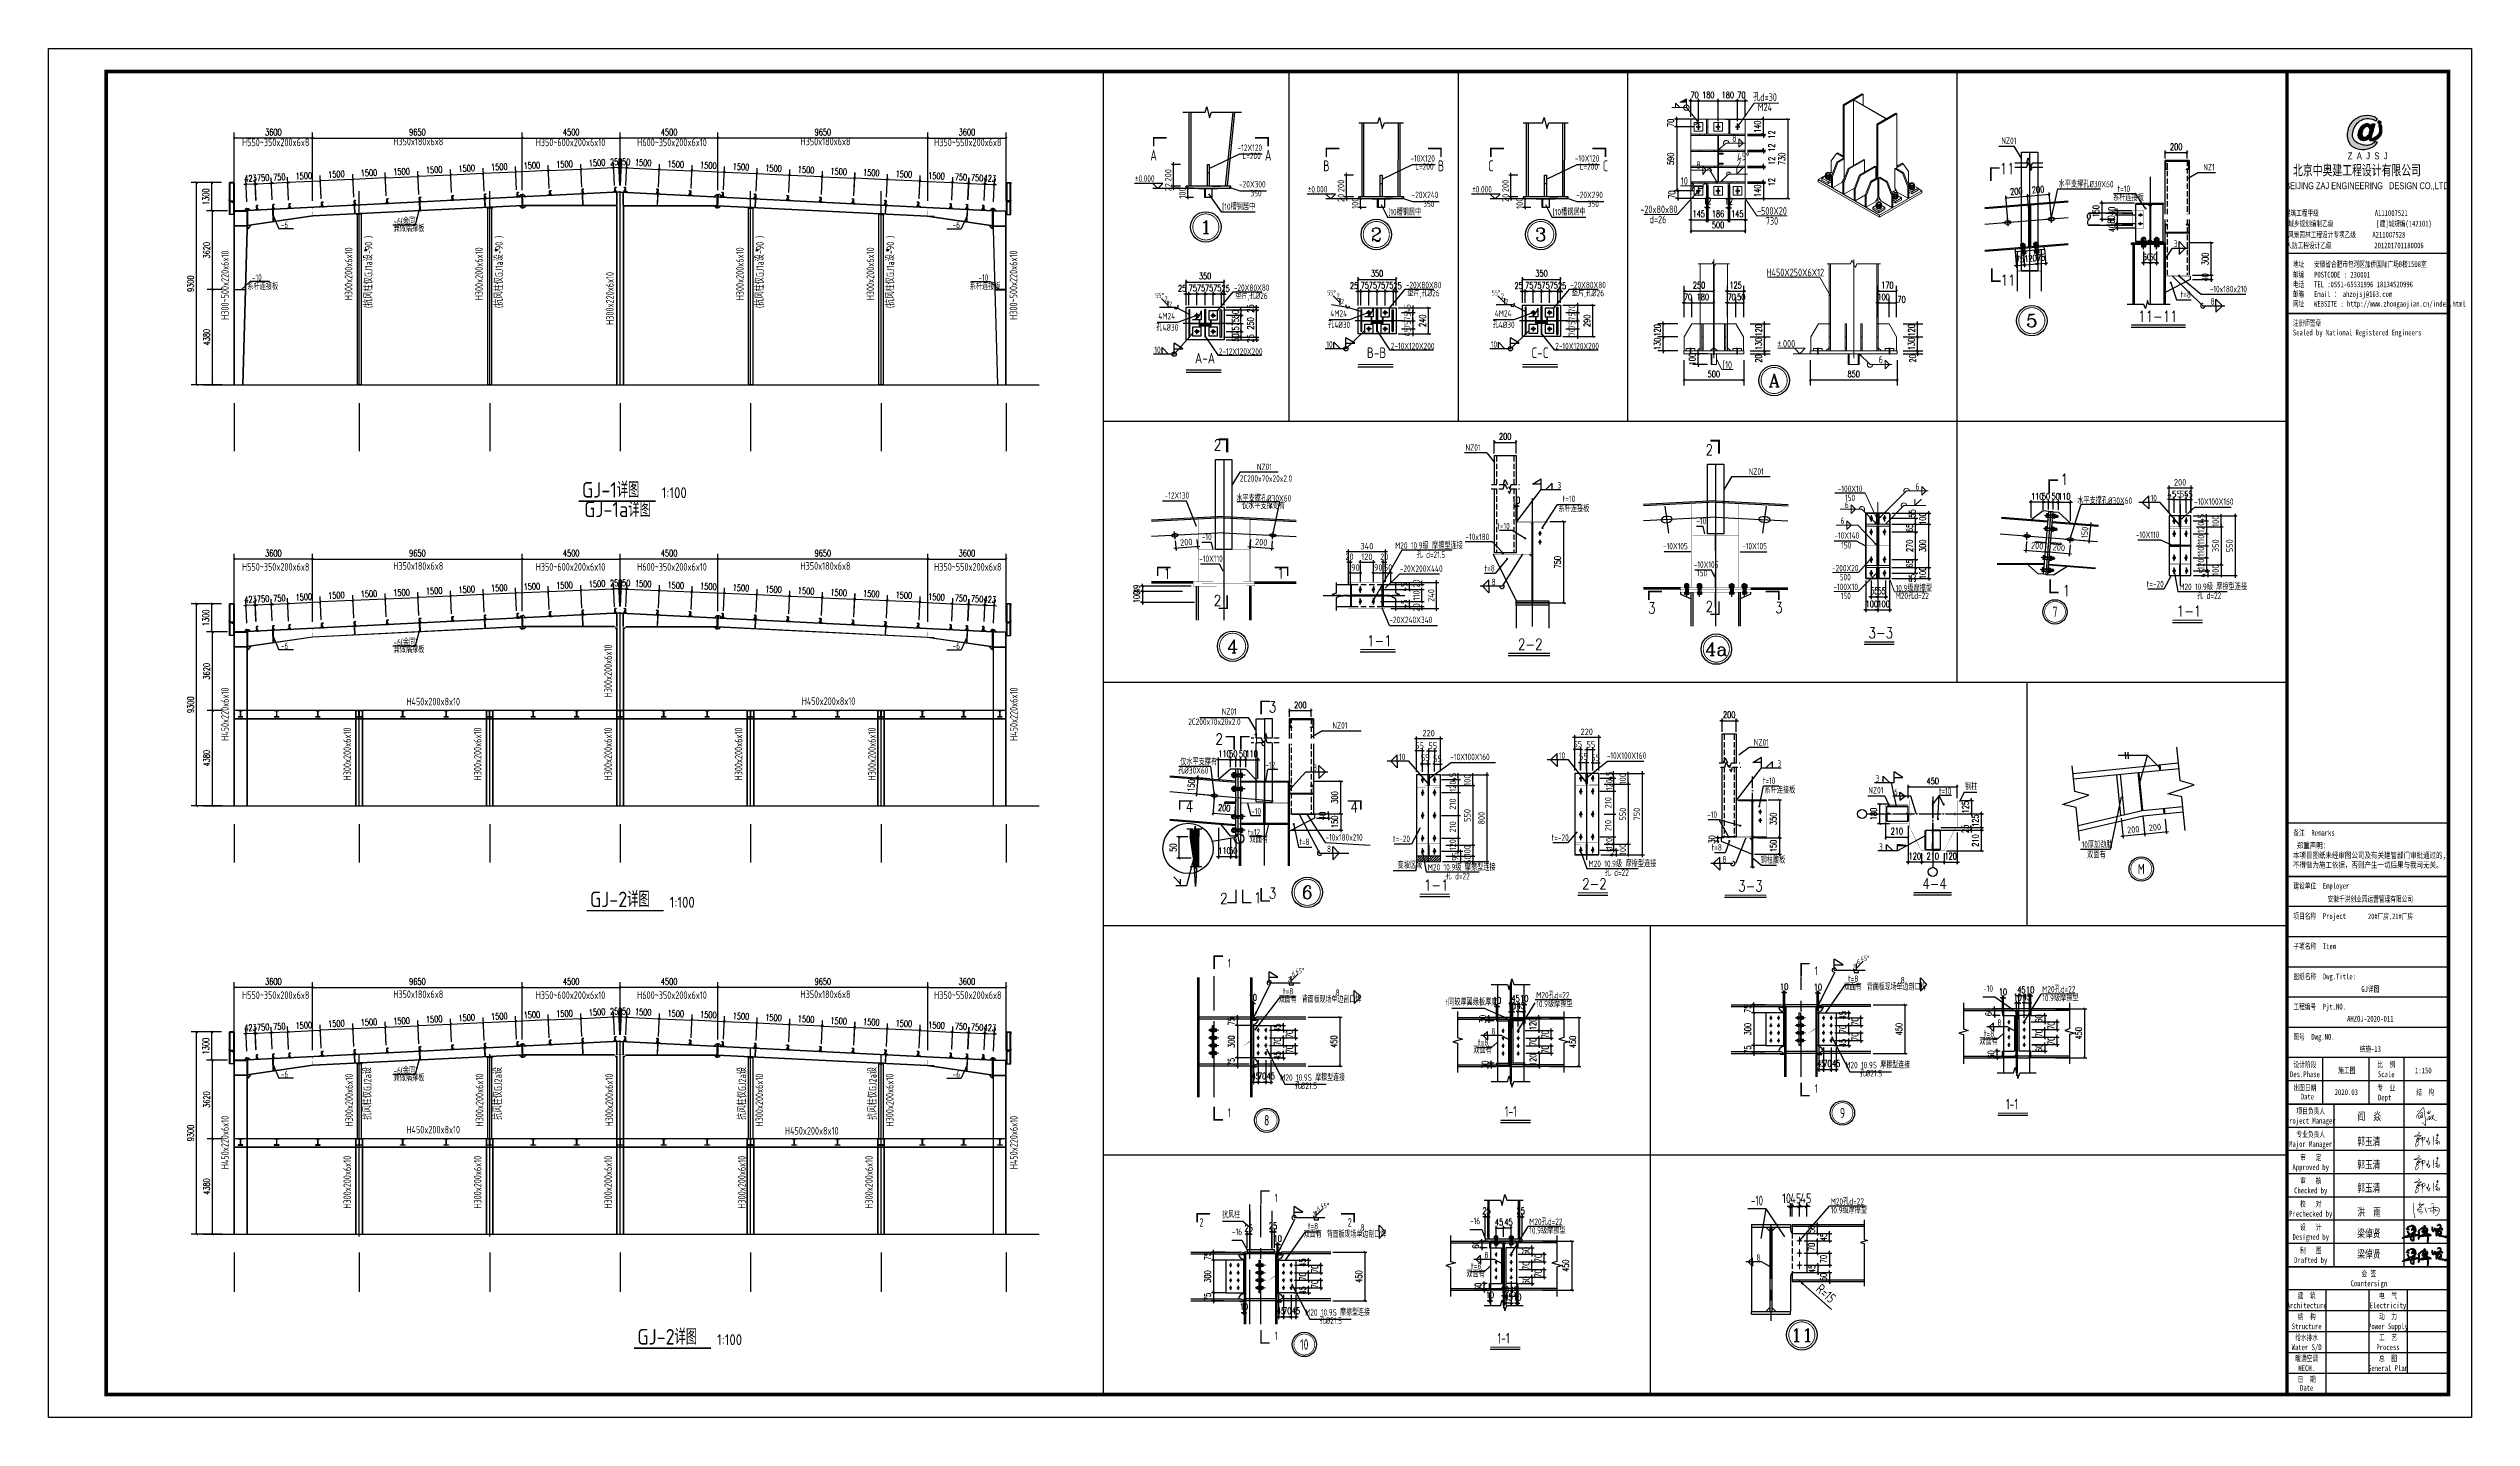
# Model space of a CAD drawing. Extents: x 180850 to 1400258, y 48356 to 327067.
# Drawn here: x 1288808 to 1400258, y 136123 to 199123 of the extents above; entities that cross this region are included whole.
import ezdxf
from ezdxf.enums import TextEntityAlignment as Align

# ---------------------------------------------------------------- set-up
doc = ezdxf.new("R2010")
doc.units = 0
doc.header["$LTSCALE"] = 1000
for name, pattern in [('0$0$CENTERX2', [4, 2.5, -0.5, 0.5, -0.5]), ('ACAD_ISO02W100', [15, 12, -3]), ('DASH', [0.35, 0.25, -0.1]), ('DASHED', [0.75, 0.5, -0.25]), ('DOTE', [2.42, 2, -0.2, 0.02, -0.2]), ('线型2', [2.5, 1.5, -1]), ('线型3', [19, 15, -1.5, 1, -1.5]), ('线型6', [8.75, 5, -1.25, 1.25, -1.25])]:
    doc.linetypes.add(name, pattern=pattern)
for name, color, linetype, lineweight in [('10', 9, 'Continuous', 18), ('20', 2, 'Continuous', 35), ('6', 253, 'Continuous', 13), ('孔标注', 9, 'Continuous', 18), ('字符标注', 9, 'Continuous', 18), ('柱_主零件_实线', 51, 'Continuous', 18), ('柱_零件_实线', 3, 'Continuous', 18), ('楼层标高', 9, 'Continuous', 18), ('点划线', 9, '线型3', 18), ('焊缝标注', 9, 'Continuous', 18), ('螺栓', 15, 'Continuous', 18), ('螺栓孔标注', 9, 'Continuous', 18), ('螺栓组-普通_实线', 1, 'Continuous', 35), ('钢板标注', 9, 'Continuous', 18)]:
    doc.layers.add(name, color=color, linetype=linetype, lineweight=lineweight)
for name, color, linetype in [('ADIM', 3, 'Continuous'), ('AXIS', 3, 'Continuous'), ('BOLT', 251, 'Continuous'), ('C 次梁CL', 4, 'Continuous'), ('DIM', 146, 'Continuous'), ('DOTE', 1, 'Continuous'), ('GL', 150, 'Continuous'), ('GZ', 50, 'Continuous'), ('HfText', 7, 'Continuous'), ('LT', 27, 'Continuous'), ('NUM', 7, 'Continuous'), ('PUB_DIM', 3, 'Continuous'), ('PUB_TEXT', 7, 'Continuous'), ('PUB_TITLE', 4, 'Continuous'), ('PZ', 202, 'Continuous'), ('TEXT', 7, 'Continuous'), ('TG', 110, 'Continuous'), ('THIN', 7, 'Continuous'), ('WELD', 7, 'Continuous'), ('XG', 6, 'Continuous'), ('YCX', 90, 'Continuous'), ('图签', 3, 'Continuous'), ('填充', 251, 'Continuous'), ('引出线', 3, 'Continuous'), ('引线', 3, 'Continuous'), ('虚线', 4, 'ACAD_ISO02W100'), ('钢柱', 2, 'Continuous'), ('钢梁', 4, 'Continuous')]:
    doc.layers.add(name, color=color, linetype=linetype)
doc.styles.add('_gyy_title_Arial', font='arial.ttf', dxfattribs={"width": 0.7})
doc.styles.add('_gyy_title_ST', font='', dxfattribs={"width": 0.8})
doc.styles.add('_TCH_DIM_T3', font='SIMPLEX', dxfattribs={"width": 0.705882, "bigfont": 'GBCBIG'})
doc.styles.add('C', font='tssdeng.shx', dxfattribs={"height": 3, "bigfont": 'tssdchn.shx'})
doc.styles.add('COMPLEX', font='COMPLEX')
doc.styles.add('HZ', font='txt.shx', dxfattribs={"width": 0.8, "bigfont": '000hztxt.shx'})
doc.styles.add('SIM-TSSC', font='simplex.shx', dxfattribs={"width": 0.8, "bigfont": 'tssdchn.shx'})
doc.styles.get("Standard").update_dxf_attribs({"font": 'gbenor.shx', "bigfont": 'gbcbig.shx'})
doc.styles.add('TSSD_Dimension', font='Tssdeng.shx', dxfattribs={"width": 0.8, "bigfont": 'hztxt.shx'})
doc.styles.add('TSSD_Label', font='tssdeng.shx', dxfattribs={"width": 0.7, "bigfont": 'hztxt.shx'})
doc.styles.add('TSSD_Norm', font='tssdeng.shx', dxfattribs={"bigfont": 'hztxt.shx'})
doc.styles.add('TSSD_Num', font='Tssdeng.shx', dxfattribs={"width": 0.7, "bigfont": 'hztxt.shx'})
doc.styles.add('标准字体', font='tssdeng.shx', dxfattribs={"width": 0.7, "bigfont": 'tssdchn.shx'})
doc.styles.get('_gyy_title_ST').set_extended_font_data('SimSun')
doc.dimstyles.new('TCH_100_1', dxfattribs={"dimtxt": 297.5, "dimasz": 100, "dimexe": 250, "dimexo": 300, "dimgap": 126.25, "dimtad": 1, "dimdec": 0, "dimzin": 0, "dimdsep": 46, "dimtxsty": '_TCH_DIM_T3', "dimblk": 'ARCHTICK', "dimcen": 0.09, "dimclrd": 126, "dimclre": 126, "dimclrt": 7, "dimazin": 2, "dimtfac": 1, "dimtdec": 0, "dimtix": 1, "dimtmove": 2, "dimatfit": 3, "dimfxl": 1, "dimtolj": 1, "dimtzin": 0, "dimarcsym": 0})
doc.dimstyles.new('TCH_100_5', dxfattribs={"dimtxt": 297.5, "dimasz": 100, "dimexe": 100, "dimexo": 100, "dimgap": 126.25, "dimtad": 1, "dimdec": 0, "dimlfac": 0.2, "dimzin": 0, "dimdsep": 46, "dimtxsty": '_TCH_DIM_T3', "dimblk": 'ARCHTICK', "dimcen": 0.09, "dimclrd": 126, "dimclre": 126, "dimclrt": 7, "dimazin": 2, "dimtfac": 1, "dimtdec": 0, "dimtix": 1, "dimtmove": 2, "dimatfit": 3, "dimfxl": 1, "dimtolj": 1, "dimtzin": 0, "dimarcsym": 0})
doc.dimstyles.new('TSAN_20_150', dxfattribs={"dimtxt": 450, "dimasz": 150, "dimexe": 150, "dimexo": 375, "dimgap": 150, "dimtad": 2, "dimlfac": 0.133333, "dimzin": 0, "dimdsep": 46, "dimtxsty": 'TSSD_Dimension', "dimblk": 'CLOSEDBLANK', "dimblk1": 'CLOSEDBLANK', "dimblk2": 'CLOSEDBLANK', "dimcen": 0, "dimdle": 150, "dimclrt": 7, "dimadec": 0, "dimazin": 0, "dimtfac": 1, "dimtdec": 0, "dimtix": 1, "dimtmove": 2, "dimatfit": 3, "dimldrblk": 'CLOSEDBLANK', "dimfxl": 1, "dimtolj": 1, "dimtzin": 0, "dimarcsym": 0})
doc.dimstyles.new('TSSD_10_100', dxfattribs={"dimtxt": 300, "dimasz": 100, "dimexe": 100, "dimexo": 250, "dimgap": 100, "dimtad": 1, "dimdec": 0, "dimlfac": 0.1, "dimzin": 0, "dimdsep": 46, "dimtxsty": 'TSSD_Dimension', "dimblk": 'ARCHTICK', "dimblk1": 'ARCHTICK', "dimblk2": 'ARCHTICK', "dimcen": 0, "dimdle": 100, "dimclrt": 7, "dimadec": 0, "dimazin": 0, "dimtfac": 1, "dimtdec": 0, "dimtix": 1, "dimtmove": 2, "dimatfit": 3, "dimfxl": 1, "dimtolj": 1, "dimtzin": 0, "dimarcsym": 0})
doc.dimstyles.new('TSSD_20_100', dxfattribs={"dimtxt": 300, "dimasz": 75, "dimexe": 100, "dimexo": 250, "dimgap": 100, "dimtad": 1, "dimdec": 0, "dimlfac": 0.2, "dimzin": 0, "dimdsep": 46, "dimtxsty": 'TSSD_Dimension', "dimblk": 'ARCHTICK', "dimcen": 0, "dimdle": 100, "dimclrt": 7, "dimadec": 0, "dimazin": 0, "dimtfac": 1, "dimtdec": 0, "dimtix": 1, "dimtmove": 2, "dimatfit": 3, "dimfxl": 1, "dimtolj": 1, "dimtzin": 0, "dimarcsym": 0})
doc.dimstyles.new('TSSD_20_150', dxfattribs={"dimtxt": 450, "dimasz": 150, "dimexe": 150, "dimexo": 375, "dimgap": 150, "dimtad": 1, "dimdec": 0, "dimlfac": 0.133333, "dimzin": 0, "dimdsep": 46, "dimtxsty": 'TSSD_Dimension', "dimblk": 'ARCHTICK', "dimcen": 0, "dimdle": 150, "dimclrt": 7, "dimadec": 0, "dimazin": 0, "dimtfac": 1, "dimtdec": 0, "dimtix": 1, "dimtmove": 2, "dimatfit": 3, "dimfxl": 1, "dimtolj": 1, "dimtzin": 0, "dimarcsym": 0})
doc.dimstyles.new('TSSD_LEADER_STYLE_200.0', dxfattribs={"dimtxt": 0.18, "dimasz": 200, "dimexe": 0.18, "dimexo": 0.0625, "dimgap": 0.09, "dimtad": 0, "dimtih": 1, "dimtoh": 1, "dimdec": 4, "dimzin": 0, "dimdsep": 46, "dimtxsty": 'Standard', "dimcen": 0.09, "dimadec": 0, "dimazin": 0, "dimtfac": 1, "dimtdec": 4, "dimtofl": 0, "dimtmove": 0, "dimatfit": 3, "dimfxl": 1, "dimtolj": 1, "dimtzin": 0, "dimarcsym": 0})
doc.dimstyles.new('TSSD_LEADER_STYLE_300.0', dxfattribs={"dimtxt": 0.18, "dimasz": 300, "dimexe": 0.18, "dimexo": 0.0625, "dimgap": 0.09, "dimtad": 0, "dimtih": 1, "dimtoh": 1, "dimdec": 4, "dimzin": 0, "dimdsep": 46, "dimtxsty": 'Standard', "dimcen": 0.09, "dimadec": 0, "dimazin": 0, "dimtfac": 1, "dimtdec": 4, "dimtofl": 0, "dimtmove": 0, "dimatfit": 3, "dimfxl": 1, "dimtolj": 1, "dimtzin": 0, "dimarcsym": 0})
pattern_1 = [(90, (1563237.83, -418409.087), (-21.2343996, 9e-12), []), (90, (1563227.213, -418409.087), (-21.2343996, 9e-12), [10.6171998, -5.3085999])]
pattern_2 = [(90, (1563237.83, -418409.087), (-21.2343996, 9e-12), []), (90, (1563227.213, -418409.087), (-21.2343996, 9e-12), [10.6171998, -5.3085999])]
pattern_3 = [(90, (1563237.83, -419459.087), (-21.2343996, 9e-12), []), (90, (1563227.213, -419459.087), (-21.2343996, 9e-12), [10.6171998, -5.3085999])]
pattern_4 = [(90, (1563237.83, -419459.087), (-21.2343996, 9e-12), []), (90, (1563227.213, -419459.087), (-21.2343996, 9e-12), [10.6171998, -5.3085999])]
pattern_5 = [(90, (1563237.83, -418759.087), (-21.2343996, 9e-12), []), (90, (1563227.213, -418759.087), (-21.2343996, 9e-12), [10.6171998, -5.3085999])]
pattern_6 = [(90, (1563237.83, -418759.087), (-21.2343996, 9e-12), []), (90, (1563227.213, -418759.087), (-21.2343996, 9e-12), [10.6171998, -5.3085999])]
pattern_7 = [(90, (1563237.83, -419109.087), (-21.2343996, 9e-12), []), (90, (1563227.213, -419109.087), (-21.2343996, 9e-12), [10.6171998, -5.3085999])]
pattern_8 = [(90, (1563237.83, -419109.087), (-21.2343996, 9e-12), []), (90, (1563227.213, -419109.087), (-21.2343996, 9e-12), [10.6171998, -5.3085999])]
pattern_9 = [(90, (1565388.505, -429215.4), (-21.2343996, 9e-12), []), (90, (1565377.888, -429215.4), (-21.2343996, 9e-12), [10.6171998, -5.3085999])]
pattern_10 = [(90, (1565388.505, -429215.4), (-21.2343996, 9e-12), []), (90, (1565377.888, -429215.4), (-21.2343996, 9e-12), [10.6171998, -5.3085999])]
pattern_11 = [(90, (1565388.505, -430265.4), (-21.2343996, 9e-12), []), (90, (1565377.888, -430265.4), (-21.2343996, 9e-12), [10.6171998, -5.3085999])]
pattern_12 = [(90, (1565388.505, -430265.4), (-21.2343996, 9e-12), []), (90, (1565377.888, -430265.4), (-21.2343996, 9e-12), [10.6171998, -5.3085999])]
pattern_13 = [(90, (1565388.505, -429565.4), (-21.2343996, 9e-12), []), (90, (1565377.888, -429565.4), (-21.2343996, 9e-12), [10.6171998, -5.3085999])]
pattern_14 = [(90, (1565388.505, -429565.4), (-21.2343996, 9e-12), []), (90, (1565377.888, -429565.4), (-21.2343996, 9e-12), [10.6171998, -5.3085999])]
pattern_15 = [(90, (1565388.505, -429915.4), (-21.2343996, 9e-12), []), (90, (1565377.888, -429915.4), (-21.2343996, 9e-12), [10.6171998, -5.3085999])]
pattern_16 = [(90, (1565388.505, -429915.4), (-21.2343996, 9e-12), []), (90, (1565377.888, -429915.4), (-21.2343996, 9e-12), [10.6171998, -5.3085999])]
pattern_17 = [(90, (1590232.847, -417833.987), (-21.2343996, 9e-12), []), (90, (1590222.23, -417833.987), (-21.2343996, 9e-12), [10.6171998, -5.3085999])]
pattern_18 = [(90, (1590232.847, -417833.987), (-21.2343996, 9e-12), []), (90, (1590222.23, -417833.987), (-21.2343996, 9e-12), [10.6171998, -5.3085999])]
pattern_19 = [(90, (1590232.847, -418883.987), (-21.2343996, 9e-12), []), (90, (1590222.23, -418883.987), (-21.2343996, 9e-12), [10.6171998, -5.3085999])]
pattern_20 = [(90, (1590232.847, -418883.987), (-21.2343996, 9e-12), []), (90, (1590222.23, -418883.987), (-21.2343996, 9e-12), [10.6171998, -5.3085999])]
pattern_21 = [(90, (1590232.847, -418183.987), (-21.2343996, 9e-12), []), (90, (1590222.23, -418183.987), (-21.2343996, 9e-12), [10.6171998, -5.3085999])]
pattern_22 = [(90, (1590232.847, -418183.987), (-21.2343996, 9e-12), []), (90, (1590222.23, -418183.987), (-21.2343996, 9e-12), [10.6171998, -5.3085999])]
pattern_23 = [(90, (1590232.847, -418533.987), (-21.2343996, 9e-12), []), (90, (1590222.23, -418533.987), (-21.2343996, 9e-12), [10.6171998, -5.3085999])]
pattern_24 = [(90, (1590232.847, -418533.987), (-21.2343996, 9e-12), []), (90, (1590222.23, -418533.987), (-21.2343996, 9e-12), [10.6171998, -5.3085999])]

msp = doc.modelspace()

# ---------------------------------------------------------------- texts
at = {"color": 1, "insert": (1392049.44, 193769.52), "char_height": 538.6495, "width": 7045.2269, "attachment_point": 1, "style": 'HZ'}
msp.add_mtext('北京中奥建工程设计有限公司', dxfattribs=at)
at = {"layer": 'ADIM', "style": 'SIM-TSSC', "width": 0.8}
for p in [(1381529.36, 179292.03), (1381624.61, 174173.08)]:
    msp.add_text('1', height=500, dxfattribs=at).set_placement(p, align=Align.MIDDLE_CENTER)
at = {"layer": 'AXIS', "color": 3, "style": 'SIM-TSSC', "width": 0.8}
for s, p in [('1', (1340095.92, 174710.48, -18.09)), ('1', (1345321.02, 174728.52, -18.09)), ('2', (1342407.35, 173469.2, -18.09)), ('3', (1362383.13, 173120.85)), ('2', (1365028.27, 173193.75)), ('3', (1368230.95, 173138.9)), ('3', (1344939.73, 168572.99)), ('2', (1342483.73, 167093.54)), ('1', (1344177.31, 167126.15)), ('4', (1341120.07, 163981.89)), ('4', (1348696.97, 163972.32)), ('3', (1344939.73, 160005.26)), ('2', (1342697.21, 159756)), ('1', (1344256.77, 159790.65))]:
    msp.add_text(s, height=500, dxfattribs=at).set_placement(p)
at = {"layer": 'HfText', "style": 'TSSD_Label', "width": 0.7}
for s, p in [('10', (1339677.57, 185106.46)), ('10', (1347586.37, 185355.08)), ('10', (1355151.05, 185355.08)), ('3', (1358209.4, 178875.89))]:
    msp.add_text(s, height=300, dxfattribs=at).set_placement(p)
at = {"layer": 'PUB_DIM', "transparency": 16777216, "style": 'SIM-TSSC', "width": 0.8}
for p in [(1378900.07, 193589.9), (1378941.61, 188462.75)]:
    msp.add_text('11', height=500, dxfattribs=at).set_placement(p, align=Align.MIDDLE_CENTER)
at = {"layer": 'PUB_DIM', "style": 'SIM-TSSC', "width": 0.8}
for p in [(1342407.35, 180623.45, -18.09), (1365028.27, 180405.27)]:
    msp.add_text('2', height=500, dxfattribs=at).set_placement(p)
at = {"layer": 'PUB_TEXT', "width": 0.7}
for s, height, style, p in [('A', 500, 'TSSD_Num', (1339639.16, 194211.77)), ('A', 500, 'TSSD_Num', (1344908.93, 194211.77)), ('B', 500, 'TSSD_Num', (1347587.24, 193721.04)), ('B', 500, 'TSSD_Num', (1352857.02, 193721.04)), ('C', 500, 'TSSD_Num', (1355151.92, 193721.04)), ('C', 500, 'TSSD_Num', (1360421.69, 193721.04)), ('1', 400, '标准字体', (1343123.52, 157029.07)), ('1', 400, '标准字体', (1370118.54, 156679.92)), ('1', 400, '标准字体', (1370118.54, 151263.66)), ('1', 400, '标准字体', (1343123.52, 150149.71)), ('1', 400, '标准字体', (1345274.2, 146222.76)), ('2', 400, '标准字体', (1341842.45, 145100.69)), ('2', 400, '标准字体', (1348660.72, 145100.69)), ('1', 400, '标准字体', (1345274.2, 139882.25))]:
    msp.add_text(s, height=height, dxfattribs=dict(at, style=style)).set_placement(p, align=Align.MIDDLE_CENTER)
at = {"layer": 'PUB_TEXT', "linetype": 'ByBlock', "transparency": 16777216, "style": 'SIM-TSSC', "width": 0.8}
msp.add_text('11-11', height=500, dxfattribs=at).set_placement((1384924.88, 186548.15))
at = {"layer": 'PUB_TEXT', "style": 'C', "width": 0.8}
for s, p in [('A-A', (1341540.69, 184479.41)), ('B-B', (1349449.49, 184728.03)), ('C-C', (1357014.16, 184728.03))]:
    msp.add_text(s, height=490, dxfattribs=at).set_placement(p, align=Align.BOTTOM_LEFT)
at = {"layer": 'PUB_TEXT', "linetype": 'ByBlock', "style": 'SIM-TSSC', "width": 0.8}
for s, p in [('2-2', (1356399.87, 171457.22)), ('3-3', (1372521.42, 171979.53))]:
    msp.add_text(s, height=500, dxfattribs=at).set_placement(p)
at = {"layer": 'PUB_TEXT', "style": '标准字体', "width": 0.7}
for p in [(1355791.93, 149967.52), (1378845.61, 150301.55), (1355461.96, 139532.5)]:
    msp.add_text('1-1', height=490, dxfattribs=at).set_placement(p)
at = {"layer": 'PUB_TEXT', "color": 3, "style": '_gyy_title_ST', "width": 0.7}
for s, p in [('阎  焱', (1395010.1, 149801.51)), ('郭玉清', (1395000.44, 148646.8)), ('郭玉清', (1395000.44, 147577.78)), ('郭玉清', (1395000.44, 146508.76)), ('洪  雨', (1395002.83, 145404.64)), ('梁倬贤', (1395002.83, 144413.37)), ('梁倬贤', (1395002.83, 143467.32))]:
    msp.add_text(s, height=360.944, dxfattribs=at).set_placement(p)
at = {"layer": 'PUB_TITLE', "width": 0.7}
for s, height, style, p in [('BEIJING ZAJ ENGINEERING   DESIGN CO.,LTD.', 318.1812, '_gyy_title_Arial', (1395494.1, 192646.6)), ('建筑工程甲级                 A111007521             ', 265.151, '_gyy_title_ST', (1395483.44, 191417.86)), ('城乡规划编制乙级             [建]城规编(142101)', 265.151, '_gyy_title_ST', (1395129.38, 190931.39)), ('风景园林工程设计专项乙级     A211007528           ', 265.151, '_gyy_title_ST', (1395351.45, 190422.75)), ('人防工程设计乙级             201201701180006', 265.151, '_gyy_title_ST', (1394899.29, 189926.53)), ('Des.Phase', 267.254, '_gyy_title_ST', (1392594.64, 151786.33)), ('设计阶段', 267.254, '_gyy_title_ST', (1392594.64, 152235.3)), ('比  例', 267.254, '_gyy_title_ST', (1396336.19, 152235.3)), ('Scale', 267.254, '_gyy_title_ST', (1396336.19, 151786.33)), ('出图日期', 267.254, '_gyy_title_ST', (1392594.64, 151166.29)), ('Date', 267.254, '_gyy_title_ST', (1392709.62, 150761.11)), ('专  业', 267.254, '_gyy_title_ST', (1396336.19, 151166.29)), ('Dept ', 267.254, '_gyy_title_ST', (1396336.19, 150717.3)), ('Project Manager', 267.2536, '_gyy_title_ST', (1392861.89, 149648.29)), ('项目负责人', 267.254, '_gyy_title_ST', (1392861.89, 150097.27)), ('Major Manager', 267.2536, '_gyy_title_ST', (1392861.89, 148579.27)), ('专业负责人', 267.254, '_gyy_title_ST', (1392861.89, 149028.25)), ('审   定', 267.254, '_gyy_title_ST', (1392861.91, 147959.24)), ('Approved by', 267.2536, '_gyy_title_ST', (1392861.89, 147510.25)), ('审   核', 267.254, '_gyy_title_ST', (1392861.91, 146890.22)), ('Checked by', 267.254, '_gyy_title_ST', (1392861.89, 146441.24)), ('校   对', 267.254, '_gyy_title_ST', (1392861.91, 145821.21)), ('Prechecked by', 267.2536, '_gyy_title_ST', (1392861.89, 145372.22)), ('设   计', 267.254, '_gyy_title_ST', (1392861.91, 144752.19)), ('Designed by', 267.2536, '_gyy_title_ST', (1392861.89, 144303.21)), ('制   图', 267.254, '_gyy_title_ST', (1392861.91, 143683.18)), ('Drafted by', 267.254, '_gyy_title_ST', (1392861.89, 143234.19)), ('会 签', 267.254, '_gyy_title_ST', (1395534.43, 142614.16)), ('建  筑', 267.254, '_gyy_title_ST', (1392674.81, 141598.6)), ('Countersign', 267.2536, '_gyy_title_ST', (1395534.43, 142165.18)), ('电  气', 267.254, '_gyy_title_ST', (1396416.37, 141598.6)), ('Architecture', 267.2536, '_gyy_title_ST', (1392674.81, 141149.61)), ('Structure', 267.254, '_gyy_title_ST', (1392674.81, 140187.5)), ('结  构', 267.254, '_gyy_title_ST', (1392674.81, 140636.48)), ('Power Supply', 267.2536, '_gyy_title_ST', (1396416.37, 140187.5)), ('Electricity', 267.2536, '_gyy_title_ST', (1396416.37, 141149.61)), ('动  力', 267.254, '_gyy_title_ST', (1396416.37, 140636.48)), ('Water S/D', 267.254, '_gyy_title_ST', (1392674.81, 139225.38)), ('给水排水', 267.254, '_gyy_title_ST', (1392674.81, 139674.37)), ('Process', 267.254, '_gyy_title_ST', (1396416.37, 139225.38)), ('工  艺', 267.254, '_gyy_title_ST', (1396416.37, 139674.37)), ('暖通空调', 267.254, '_gyy_title_ST', (1392674.81, 138712.25)), ('MECH.', 267.254, '_gyy_title_ST', (1392674.81, 138263.27)), ('General Plan', 267.2536, '_gyy_title_ST', (1396416.37, 138263.27)), ('总  图', 267.254, '_gyy_title_ST', (1396416.37, 138712.25)), ('日  期', 267.254, '_gyy_title_ST', (1392674.81, 137750.14)), ('Date', 267.254, '_gyy_title_ST', (1392674.81, 137354.61))]:
    msp.add_text(s, height=height, dxfattribs=dict(at, style=style)).set_placement(p, align=Align.CENTER)
at = {"layer": 'PUB_TITLE', "style": '_gyy_title_ST', "width": 0.7}
for s, height, p in [('地址   安徽省合肥市包河区加侨国际广场B楼1508室', 265.151, (1392041.66, 189065.1)), ('邮编   POSTCODE : 230001', 265.151, (1392041.66, 188580.78)), ('电话   TEL :0551-65531996 18134520996', 265.151, (1392041.66, 188135.33)), ('邮箱   Email ： ahzojsj@163.com', 265.151, (1392041.66, 187689.87)), ('网址   WEBSITE : http://www.zhongaojian.cn/index.html', 265.151, (1392041.66, 187241.8)), ('注册师签章', 265.151, (1392041.66, 186361.5)), ('Sealed by National Registered Engineers', 265.151, (1392043.1, 185916.04)), ('备注  Remarks', 267.2536, (1392063.38, 162895.25)), ('建设单位  Employer', 267.2536, (1392063.38, 160456.03)), ('项目名称  Project', 267.2536, (1392063.38, 159066.31)), ('子项名称  Item', 267.254, (1392063.38, 157676.59)), ('图纸名称  Dwg.Title:', 267.2536, (1392063.38, 156286.87)), ('工程编号  Pjt.NO.', 267.2536, (1392063.38, 154897.15)), ('图号  Dwg.NO.', 267.2536, (1392063.38, 153507.43))]:
    msp.add_text(s, height=height, dxfattribs=at).set_placement(p)
at = {"layer": 'PUB_TITLE', "color": 2, "style": '_gyy_title_ST', "width": 0.7}
msp.add_text('安徽千洪创业园运营管理有限公司', height=267.2536, dxfattribs=at).set_placement((1395601.73, 159852.62), align=Align.CENTER)
msp.add_text('20#厂房,21#厂房', height=261.8817, dxfattribs=at).set_placement((1396527.95, 159177.83), align=Align.MIDDLE)
at = {"layer": 'PUB_TITLE', "color": 6, "style": '_gyy_title_ST', "width": 0.7}
for s, height, p in [('GJ详图', 267.254, (1395601.73, 155708.14)), ('AHZOJ-2020-011', 267.2536, (1395601.73, 154340.39))]:
    msp.add_text(s, height=height, dxfattribs=at).set_placement(p, align=Align.CENTER)
at = {"layer": 'PUB_TITLE', "color": 7, "style": '_gyy_title_ST', "width": 0.7}
for s, p in [('结施-13', (1395601.73, 152950.67)), ('施工图', (1394519.23, 151967.56)), ('1:150', (1398041.68, 151959.1)), ('2020.03', (1394499.46, 150961.42)), ('结  构', (1398129.1, 150961.42))]:
    msp.add_text(s, height=267.254, dxfattribs=at).set_placement(p, align=Align.CENTER)
at = {"layer": 'PUB_TITLE', "insert": (1392041.04, 162577.59), "char_height": 267.2536, "width": 8552.1248, "attachment_point": 1, "style": '_gyy_title_ST'}
msp.add_mtext(' 郑重声明：\\P本项目图纸未经审图公司及有关建管部门审批通过的,\\P不得做为施工依据，否则产生一切后果与我司无关。', dxfattribs=at)
at = {"layer": 'TEXT', "style": 'TSSD_Norm', "width": 0.7}
for s, height, p in [('孔d=30', 350, (1367759.36, 196704.72)), ('8', 350, (1366351.84, 194820.32)), ('8', 350, (1364699.17, 193581.92)), ('2', 350, (1366561.84, 193679.42)), ('45%%D', 350, (1366761.84, 193979.42)), ('10', 350, (1364052.3, 192851.77)), ('[10槽钢居中', 300, (1343552.78, 191689.06)), ('[10槽钢居中', 300, (1351192.23, 191441.74)), ('[10槽钢居中', 300, (1358756.91, 191441.74)), ('-20x80x80', 350, (1362882.72, 191542.43)), ('-500X20', 350, (1368080.5, 191473.09)), ('H450X250X6X12', 350, (1369152.5, 188639.26)), ('%%P.000', 350, (1368736.06, 185363.87)), ('[10', 350, (1366031.95, 184383.87)), ('6', 350, (1373091.06, 184633.87)), ('-100X10', 300, (1371673.65, 178710.21)), ('6', 300, (1374772.21, 178816.19)), ('6', 300, (1371326.4, 177243.5)), ('6', 300, (1371520.9, 177973.53)), ('-200X20', 300, (1371452.16, 175057.69)), ('-100X10', 300, (1371476.65, 174197.07))]:
    msp.add_text(s, height=height, dxfattribs=at).set_placement(p, align=Align.CENTER)
for s, height, p in [('M24', 350, (1367759.36, 196591.49)), ('d=26', 350, (1362839.03, 191429.21)), ('730', 350, (1368080.5, 191359.87)), ('150', 300, (1371673.65, 178596.99)), ('500', 300, (1371452.16, 174944.46)), ('150', 300, (1371476.65, 174083.84))]:
    msp.add_text(s, height=height, dxfattribs=at).set_placement(p, align=Align.TOP_CENTER)
at = {"layer": 'TEXT', "width": 0.7}
for s, height, style, p in [('H550~350x200x6x8', 350, 'TSSD_Norm', (1297710.4, 194624.6, 4)), ('H350x180x6x8', 350, 'TSSD_Norm', (1304667.1, 194667.53, 4)), ('H350~600x200x6x10', 350, 'TSSD_Norm', (1311218.72, 194624.6, 4)), ('NZ01', 300, 'TSSD_Norm', (1378632.8, 194726.05, -20.6)), ('-6', 300, 'TSSD_Norm', (1330393.67, 190854.86, -15.45)), ('-10', 300, 'TSSD_Norm', (1331587, 188428.91, -15.42)), ('-20X80X80', 300, 'TSSD_Norm', (1351239.45, 188086.9)), ('-20X80X80', 300, 'TSSD_Norm', (1358804.12, 188086.9)), ('系杆连接板', 300, 'TSSD_Norm', (1331182.39, 188017.48, -15.42)), ('-20X80X80', 300, 'TSSD_Norm', (1343330.65, 187963.29)), ('垫片,孔%%C26', 300, 'TSSD_Norm', (1343399.78, 187593.3)), ('垫片,孔%%c26', 300, 'TSSD_Norm', (1351308.59, 187716.91)), ('垫片,孔%%c26', 300, 'TSSD_Norm', (1358873.26, 187716.91)), ('孔4%%C30', 300, 'TSSD_Norm', (1339757.51, 186133.44)), ('4M24', 300, 'TSSD_Norm', (1339859.99, 186654.43)), ('孔4%%c30', 300, 'TSSD_Norm', (1347666.32, 186257.05)), ('4M24', 300, 'TSSD_Norm', (1347768.79, 186778.05)), ('孔4%%c30', 300, 'TSSD_Norm', (1355230.99, 186257.05)), ('4M24', 300, 'TSSD_Norm', (1355333.46, 186778.05)), ('2-12X120X200', 300, 'TSSD_Norm', (1342640.07, 185030.47)), ('2-10X120X200', 300, 'TSSD_Norm', (1350548.87, 185279.08)), ('2-10X120X200', 300, 'TSSD_Norm', (1358113.54, 185279.08)), ('NZ01', 300, 'TSSD_Norm', (1353987.41, 180607.1)), ('2C200x70x20x2.0', 300, 'TSSD_Norm', (1343603.63, 179183.44)), ('NZ01', 300, 'TSSD_Norm', (1344390.72, 179717.96)), ('NZ01', 300, 'TSSD_Norm', (1367011.64, 179499.78, 18.09)), ('-12X130', 300, 'TSSD_Norm', (1340143.69, 178401.4, -18.09)), ('水平支撑孔%%c30X60', 300, 'TSSD_Norm', (1343442.63, 178270.73, -10.09)), ('t=10', 300, 'TSSD_Norm', (1358453.99, 178247.51)), ('水平支撑孔%%C30X60', 300, 'TSSD_Norm', (1382121.5, 178165.24)), ('仅水平支撑处有', 300, 'TSSD_Norm', (1343705.83, 177928.2, -10.09)), ('t=10', 300, 'TSSD_Norm', (1355444.16, 176990.51)), ('系杆连接板', 300, 'TSSD_Norm', (1358259.49, 177790.15)), ('-10', 300, 'TSSD_Norm', (1364604.71, 177228.47, 6.87)), ('-10', 300, 'TSSD_Norm', (1341858.79, 176503.92, -11.22)), ('-10x180', 300, 'TSSD_Norm', (1353985.04, 176497.7)), ('-10X105', 300, 'TSSD_Norm', (1363071.69, 176069.83, -2)), ('-10X105', 300, 'TSSD_Norm', (1366712.91, 176069.83, -2)), ('-10X140', 300, 'TSSD_Norm', (1370951.24, 176561.35)), ('150', 300, 'TSSD_Norm', (1371268.49, 176111.15)), ('H550~350x200x6x8', 350, 'TSSD_Norm', (1297710.4, 175091.51, 4)), ('H350x180x6x8', 350, 'TSSD_Norm', (1304667.1, 175134.44, 4)), ('H350~600x200x6x10', 350, 'TSSD_Norm', (1311218.72, 175091.51, 4)), ('-10X110', 300, 'TSSD_Norm', (1341737.71, 175494.46, -20.09)), ('t=8', 300, 'TSSD_Norm', (1354861.01, 175049.69)), ('-10X105', 300, 'TSSD_Norm', (1364483.64, 175219.01, -2)), ('150', 300, 'TSSD_Norm', (1364635.89, 174835.17, 5.3)), ('8', 300, 'TSSD_Label', (1355188.1, 174422.94)), ('10.9级摩擦型 ', 300, 'TSSD_Norm', (1373769.76, 174135.92)), ('M20孔d=22 ', 300, 'TSSD_Norm', (1373769.1, 173784.39)), ('-6', 300, 'TSSD_Norm', (1330393.67, 171478.74, -15.45)), ('H450x200x8x10', 350, 'TSSD_Norm', (1305271.86, 168893.57, 4.34)), ('H450x200x8x10', 350, 'TSSD_Norm', (1323453.77, 168912.66, 4.34)), ('2C200x70x20x2.0', 300, 'TSSD_Norm', (1341234.21, 167990)), ('NZ01', 300, 'TSSD_Norm', (1342774.96, 168462.14)), ('NZ01', 300, 'TSSD_Norm', (1347864.58, 167821.43)), ('NZ01', 300, 'TSSD_Norm', (1367247.11, 167044.33)), ('孔%%c30X60', 300, 'TSSD_Norm', (1340765.8, 165753.26)), ('仅水平支撑有', 300, 'TSSD_Norm', (1340862.33, 166142.58)), ('-12', 300, 'TSSD_Norm', (1344776.53, 165999.24)), ('3', 300, 'TSSD_Norm', (1346980.6, 165881.1)), ('-10', 300, 'TSSD_Norm', (1344128.49, 163869.84)), ('-10', 300, 'TSSD_Norm', (1365102.73, 163716.27)), ('t=12', 300, 'TSSD_Norm', (1343969.49, 162905.56)), ('双面有', 300, 'TSSD_Norm', (1344054.96, 162569.87)), ('t=8', 300, 'TSSD_Norm', (1346339.32, 162466.97)), ('-10x180x210', 300, 'TSSD_Norm', (1347544.3, 162671.43)), ('8', 300, 'TSSD_Norm', (1347613.96, 162142.54)), ('t=8', 300, 'TSSD_Norm', (1365305.12, 162211.04)), ('8', 300, 'TSSD_Label', (1365800.75, 161660.99)), ('钢柱腹板', 300, 'TSSD_Norm', (1367558.81, 161622.55)), ('3', 300, 'TSSD_Label', (1373006.11, 162247.04, -5653.38)), ('8', 300, '标准字体', (1374004.83, 156100.55)), ('H550~350x200x6x8', 350, 'TSSD_Norm', (1297710.4, 155384.13, 4)), ('H350x180x6x8', 350, 'TSSD_Norm', (1304667.1, 155427.06, 4)), ('H350~600x200x6x10', 350, 'TSSD_Norm', (1311218.72, 155384.13, 4)), ('8', 300, '标准字体', (1348015.03, 155525.45)), ('10.9级摩擦型 ', 300, 'TSSD_Norm', (1357239.89, 155009.25)), ('M20孔d=22 ', 300, 'TSSD_Norm', (1357239.22, 155406.92)), ('10.9级摩擦型 ', 300, 'TSSD_Norm', (1380511.14, 155283.05)), ('M20孔d=22 ', 300, 'TSSD_Norm', (1380510.48, 155680.72)), ('8', 300, 'TSSD_Label', (1355178.5, 153747.55)), ('8', 300, 'TSSD_Label', (1378449.75, 154146.35)), ('-6', 300, 'TSSD_Norm', (1330393.67, 151771.35, -15.45)), ('H450x200x8x10', 350, 'TSSD_Norm', (1305271.88, 149196.18, 4.34)), ('H450x200x8x10', 350, 'TSSD_Norm', (1322682.41, 149141.41, 4.34)), ('-10', 450, '标准字体', (1367111.78, 145882.06)), ('M20孔d=22 ', 300, 'TSSD_Norm', (1370781.74, 145914.96)), ('8', 300, '标准字体', (1349160.49, 144719.13)), ('10.9级摩擦型 ', 300, 'TSSD_Norm', (1356917.21, 144585.43)), ('M20孔d=22 ', 300, 'TSSD_Norm', (1356916.54, 144983.1)), ('10.9级摩擦型 ', 300, 'TSSD_Norm', (1370782.41, 145517.29)), ('8', 300, 'TSSD_Label', (1354855.82, 143448.73)), ('8', 300, 'TSSD_Label', (1367367.02, 143334.52))]:
    msp.add_text(s, height=height, dxfattribs=dict(at, style=style)).set_placement(p)
at = {"layer": 'TEXT', "style": 'TSSD_Norm', "width": 0.7}
for s, height, rotation, p in [('H600~350x200x6x10', 350, 0, (1315886.28, 194624.6, 4)), ('H350x180x6x8', 350, 0, (1323399.06, 194667.53, 4)), ('H350~550x200x6x8', 350, 0, (1329545.37, 194624.6, 4)), ('-6', 300, 360, (1299496.52, 190854.86, -15.45)), ('兼做隅撑板', 300, 360, (1304678.08, 190688.44, -15.98)), ('-6(余同)', 300, 360, (1304678.08, 191021.34, -15.98)), ('H300x200x6x10', 350, 90, (1302787.1, 187533.93, 7.72)), ('(抗风柱仅GJ1a设-90 )', 350, 90, (1303707.26, 187175.66, 7.72)), ('H300x200x6x10', 350, 90, (1308787.1, 187533.93, 7.72)), ('(抗风柱仅GJ1a设-90 )', 350, 90, (1309707.26, 187175.66, 7.72)), ('H300x200x6x10', 350, 90, (1320787.1, 187533.93, 7.72)), ('(抗风柱仅GJ1a设-90 )', 350, 90, (1321707.26, 187175.66, 7.72)), ('H300x200x6x10', 350, 90, (1326787.1, 187533.93, 7.72)), ('(抗风柱仅GJ1a设-90 )', 350, 90, (1327707.26, 187175.66, 7.72)), ('H300~500x220x6x10', 350, 90, (1297103, 186634.38, 7.72)), ('-10', 300, 360, (1298166.23, 188428.91, -15.42)), ('H300x220x6x10', 350, 90, (1314806.28, 186404.2, 7.72)), ('H300~500x220x6x10', 350, 90, (1333369.33, 186634.38, 7.72)), ('系杆连接板', 300, 360, (1297956.62, 188017.48, -15.42)), ('10', 300, 360, (1385497.41, 178281.77)), ('-10X100X160', 300, 360, (1387497.51, 178120.89)), ('M20 10.9级 摩擦型连接', 300, 360, (1350747.02, 176100.3)), ('-10X110', 300, 360, (1384815.8, 176597.38)), ('H600~350x200x6x10', 350, 0, (1315886.28, 175091.51, 4)), ('H350x180x6x8', 350, 0, (1323399.06, 175134.44, 4)), ('H350~550x200x6x8', 350, 0, (1329545.37, 175091.51, 4)), ('-20X200X440', 300, 360, (1350965.1, 175037.17)), ('孔 d=21.5', 300, 360, (1351736.11, 175677.89)), ('t=-20', 300, 360, (1385315.08, 174324.05)), ('M20 10.9级 摩擦型连接', 300, 360, (1386816.78, 174200.52)), ('孔 d=22', 300, 360, (1387632.05, 173792.5)), ('-20X240X340', 300, 360, (1350483.49, 172679.2)), ('-6', 300, 360, (1299496.52, 171478.74, -15.45)), ('兼做隅撑板', 300, 360, (1304678.08, 171312.32, -15.98)), ('-6(余同)', 300, 360, (1304678.08, 171645.22, -15.98)), ('H300x200x6x10', 350, 90, (1314723.82, 169261.78, 6.68)), ('H450x220x6x10', 350, 90, (1297103, 167258.27, 7.72)), ('H450x220x6x10', 350, 90, (1333384.88, 167258.27, 7.72)), ('H300x200x6x10', 350, 90, (1302724.88, 165441.29, 10.44)), ('H300x200x6x10', 350, 90, (1308724.88, 165441.29, 10.29)), ('H300x200x6x10', 350, 90, (1314724.88, 165441.29, 10.29)), ('H300x200x6x10', 350, 90, (1320724.88, 165441.29, 10.29)), ('H300x200x6x10', 350, 90, (1326860.87, 165441.29, 8.98)), ('10', 300, 360, (1350930.93, 166373.47)), ('-10X100X160', 300, 360, (1353286.49, 166370.57)), ('10', 300, 360, (1358280.29, 166434.12)), ('-10X100X160', 300, 360, (1360485.84, 166431.22)), ('3', 300, 360, (1368335.51, 166067.91)), ('t=10', 300, 360, (1367660.61, 165278.7)), ('系杆连接板', 300, 360, (1367734.9, 164843.84)), ('NZ01', 300, 360, (1372515.22, 164838.09)), ('3', 300, 360, (1372845.38, 165382.51, -11306.77)), ('6', 300, 360, (1373695.73, 164756.35)), ('t=10', 300, 360, (1375758.08, 164805.57)), ('钢柱', 300, 360, (1376960.5, 165000.06)), ('t=-20', 300, 360, (1350648.6, 162602.74)), ('t=-20', 300, 360, (1357947.95, 162663.38)), ('变坡区域', 300, 360, (1350863.22, 161389.83)), ('M20 10.9级 摩擦型连接', 300, 360, (1352250.29, 161292.22)), ('M20 10.9级 摩擦型连接', 300, 360, (1359644.41, 161454.62)), ('10厚加劲肋', 300, 360, (1382323.62, 162336.87, 4.03)), ('双面有', 300, 360, (1382576.92, 161856.3, 4.03)), ('孔 d=22', 300, 360, (1353065.57, 160884.2)), ('孔 d=22', 300, 360, (1360384.68, 161046.6)), ('H600~350x200x6x10', 350, 0, (1315886.28, 155384.13, 4)), ('H350x180x6x8', 350, 0, (1323399.06, 155427.06, 4)), ('H350~550x200x6x8', 350, 0, (1329545.37, 155384.13, 4)), ('-6', 300, 360, (1299496.52, 151771.35, -15.45)), ('H300x200x6x10', 350, 90, (1302809.77, 149516.42, 7.72)), ('抗风柱仅GJ2a设', 350, 90, (1303660.34, 149823.64, 7.72)), ('兼做隅撑板', 300, 360, (1304678.08, 151604.94, -15.98)), ('-6(余同)', 300, 360, (1304678.08, 151937.83, -15.98)), ('H300x200x6x10', 350, 90, (1308809.74, 149516.43, 7.8)), ('抗风柱仅GJ2a设', 350, 90, (1309660.31, 149823.64, 7.8)), ('H300x200x6x10', 350, 90, (1314774.37, 149518.09, 15.57)), ('抗风柱仅GJ2a设', 350, 90, (1320894.88, 149823.64, 7.8)), ('H300x200x6x10', 350, 90, (1321678.14, 149516.43, 7.8)), ('抗风柱仅GJ2a设', 350, 90, (1326894.86, 149823.64, 7.72)), ('H300x200x6x10', 350, 90, (1327678.12, 149516.42, 7.72)), ('H450x220x6x10', 350, 90, (1297103, 147550.88, 7.72)), ('H450x220x6x10', 350, 90, (1333384.88, 147550.88, 7.72)), ('H300x200x6x10', 350, 90, (1302724.88, 145733.9, 10.44)), ('H300x200x6x10', 350, 90, (1308724.88, 145733.9, 10.41)), ('H300x200x6x10', 350, 90, (1314726.67, 145737.24, 14.79)), ('H300x200x6x10', 350, 90, (1320874.88, 145733.9, 7.67)), ('H300x200x6x10', 350, 90, (1326724.88, 145733.9, 10.44))]:
    msp.add_text(s, height=height, rotation=rotation, dxfattribs=at).set_placement(p)
for s, p in [('-12X120', (1344630.14, 194315.2)), ('L=200', (1344569.22, 193940.5)), ('-10X120', (1352578.23, 193824.47)), ('-10X120', (1360142.9, 193824.47)), ('-20X300', (1344791.44, 192634.71)), ('L=200', (1352517.3, 193449.78)), ('L=200', (1360081.98, 193449.78)), ('350', (1344606.42, 192221.81)), ('-20X240', (1352739.52, 192143.99)), ('350', (1352554.5, 191731.09)), ('-20X290', (1360304.2, 192143.99)), ('350', (1360119.18, 191731.09))]:
    msp.add_text(s, height=300, dxfattribs=at).set_placement(p, align=Align.BOTTOM_RIGHT)
for p in [(1339233.1, 193134.19), (1347181.19, 192643.46), (1354745.86, 192643.46)]:
    msp.add_text('%%p0.000', height=300, dxfattribs=at).set_placement(p, align=Align.MIDDLE)
at = {"layer": 'TEXT', "transparency": 16777216, "style": 'TSSD_Norm', "width": 0.7}
for s, p in [('t=10', (1383975.81, 192518.8)), ('NZ1', (1387922.28, 193508.86)), ('系杆连接板', (1383769.32, 192104.56)), ('3', (1386569.68, 189989.84)), ('t=8', (1386876.54, 187656.59)), ('-10x180x210', (1388217.09, 187902.77)), ('8', (1388262.06, 187333.82))]:
    msp.add_text(s, height=300, dxfattribs=at).set_placement(p)
at = {"layer": 'TEXT'}
for s, height, p in [('GJ-1详图', 714.894, (1313347.94, 178453.62, 7.88)), ('GJ-1a详图', 714.894, (1313446.56, 177557.1, 7.88)), ('1:100', 500, (1317018.95, 178429.47, 7.88)), ('GJ-2详图', 714.894, (1313714.51, 159609.75, 4.03)), ('1:100', 500, (1317385.52, 159585.6, 4.03)), ('GJ-2详图', 714.894, (1315893.14, 139482.16, 4.03)), ('1:100', 500, (1319564.15, 139458.01, 4.03))]:
    msp.add_text(s, height=height, dxfattribs=at).set_placement(p)
at = {"layer": 'TEXT', "linetype": 'ByBlock', "style": 'SIM-TSSC', "width": 0.8}
for s, p in [('1-1', (1386699.27, 172980.93)), ('1-1', (1349461.44, 171616.81)), ('1-1', (1352076.71, 160372.55)), ('2-2', (1359351.06, 160433.19)), ('3-3', (1366525.98, 160331.59)), ('4-4', (1374997.12, 160444.97))]:
    msp.add_text(s, height=500, dxfattribs=at).set_placement(p)
at = {"layer": 'TEXT', "width": 0.7}
for s, style, p in [('双面有', '标准字体', (1371800.25, 155699.61)), ('t=8', '标准字体', (1371815.45, 156075.12)), ('背面板现场单边剖口焊', '标准字体', (1373814.47, 155697.53)), ('双面有', '标准字体', (1345810.44, 155124.51)), ('t=8', '标准字体', (1345825.65, 155500.02)), ('背面板现场单边剖口焊', '标准字体', (1347824.66, 155122.43)), ('t同较厚翼缘板厚度', 'TSSD_Norm', (1354257.12, 154997.32)), ('-10', 'TSSD_Norm', (1378021.92, 155626.24)), ('t=8', 'TSSD_Norm', (1378067.67, 153549.98)), ('双面有', 'TSSD_Norm', (1354775, 152789.19)), ('t=8', 'TSSD_Norm', (1354796.41, 153151.18)), ('双面有', 'TSSD_Norm', (1378046.26, 153187.99)), ('M20 10.9S 摩擦型连接', '标准字体', (1346952.07, 151529.47)), ('M20 10.9S 摩擦型连接', '标准字体', (1372941.87, 152104.57)), ('孔%%c21.5', '标准字体', (1372637.13, 151727.07)), ('孔%%c21.5', '标准字体', (1346647.33, 151151.97)), ('抗风柱', '标准字体', (1343204.93, 145203.84)), ('t=8', '标准字体', (1346971.11, 144693.71)), ('-16', 'TSSD_Norm', (1354427.99, 144928.61)), ('-16', 'TSSD_Norm', (1343477.68, 144433.61)), ('双面有', '标准字体', (1346955.9, 144318.2)), ('背面板现场单边剖口焊', '标准字体', (1348970.12, 144316.12)), ('双面有', 'TSSD_Norm', (1354452.32, 142490.37)), ('t=8', 'TSSD_Norm', (1354473.74, 142852.35)), ('M20 10.9S 摩擦型连接', '标准字体', (1348097.53, 140723.16)), ('孔%%c21.5', '标准字体', (1347792.79, 140345.66))]:
    msp.add_text(s, height=300, dxfattribs=dict(at, style=style)).set_placement(p, align=Align.BOTTOM_CENTER)
at = {"layer": 'THIN', "transparency": 16777216, "style": 'TSSD_Norm', "width": 0.7}
msp.add_text('水平支撑孔%%c30X60', height=300, dxfattribs=at).set_placement((1381263.86, 192728.34))

# ---------------------------------------------------------------- blocks, each defined once
blk = doc.blocks.new('_ArchTick')
at = {"color": 0, "linetype": 'ByBlock', "const_width": 0.4}
blk.add_lwpolyline([(-0.5, -0.5), (0.5, 0.5)], dxfattribs=at)
blk = doc.blocks.new('*D1783')
at = {"layer": 'AXIS', "color": 0, "linetype": 'ByBlock', "lineweight": -2, "transparency": 16777216}
for p, q in [((1340883, 193786), (1340460, 193786)), ((1340560, 192686), (1340560, 193886)), ((1340883, 192786), (1340460, 192786))]:
    blk.add_line(p, q, dxfattribs=at)
at = {"layer": 'Defpoints', "color": 0, "linetype": 'ByBlock', "transparency": 16777216}
for p in [(1340560, 193786), (1341133, 193786), (1341133, 192786)]:
    blk.add_point(p, dxfattribs=at)
at = {"layer": 'AXIS', "color": 0, "linetype": 'ByBlock', "lineweight": -2, "transparency": 16777216, "xscale": 75, "yscale": 75, "zscale": 75}
for p, rotation in [((1340560, 193786), 90), ((1340560, 192786), 270)]:
    blk.add_blockref('_ArchTick', p, dxfattribs=dict(at, rotation=rotation))
at = {"layer": 'AXIS', "color": 7, "linetype": 'ByBlock', "transparency": 16777216, "insert": (1340310, 193286), "char_height": 300, "attachment_point": 5, "rotation": 90, "style": 'TSSD_Dimension'}
blk.add_mtext('\\A1;200', dxfattribs=at)
blk = doc.blocks.new('*D1784')
at = {"layer": 'AXIS', "color": 0, "linetype": 'ByBlock', "lineweight": -2, "transparency": 16777216}
for p, q in [((1340560, 192786), (1340560, 192861)), ((1340883, 192786), (1340460, 192786)), ((1340883, 192686), (1340460, 192686)), ((1340560, 192686), (1340560, 192786)), ((1340560, 192686), (1340560, 192611))]:
    blk.add_line(p, q, dxfattribs=at)
at = {"layer": 'Defpoints', "color": 0, "linetype": 'ByBlock', "transparency": 16777216}
for p in [(1340560, 192786), (1341133, 192786), (1341133, 192686)]:
    blk.add_point(p, dxfattribs=at)
at = {"layer": 'AXIS', "color": 0, "linetype": 'ByBlock', "lineweight": -2, "transparency": 16777216, "xscale": 75, "yscale": 75, "zscale": 75}
for p, rotation in [((1340560, 192786), 270), ((1340560, 192686), 90)]:
    blk.add_blockref('_ArchTick', p, dxfattribs=dict(at, rotation=rotation))
at = {"layer": 'AXIS', "color": 7, "linetype": 'ByBlock', "transparency": 16777216, "insert": (1340310, 192736), "char_height": 300, "attachment_point": 5, "rotation": 90, "style": 'TSSD_Dimension'}
blk.add_mtext('\\A1;22', dxfattribs=at)
blk = doc.blocks.new('_WELD001')
at = {"linetype": 'ByBlock'}
h = blk.add_hatch(color=0, dxfattribs=at)
h.paths.add_polyline_path([(0.8, 0.5), (0, 1), (0, 0.5)], flags=16)
edge = h.paths.add_edge_path()
edge.add_line((0.8, 0.5), (0, 1))
edge.add_line((0, 0.5), (0.8, 0.5))
edge.add_line((0, 0), (0, 1))
at = {"color": 0, "linetype": 'ByBlock'}
for p, q in [((0, 0), (0, 1)), ((0.8, 0.5), (0, 1)), ((0, 0.5), (0.8, 0.5))]:
    blk.add_line(p, q, dxfattribs=at)
blk = doc.blocks.new('_WELD003')
at = {"color": 0, "linetype": 'ByBlock'}
blk.add_circle((0, 0), 0.5, dxfattribs=at)
blk = doc.blocks.new('_WELD004')
at = {"color": 0, "linetype": 'ByBlock'}
for p, q in [((0, 1), (1, 0)), ((0, 0), (0, 1))]:
    blk.add_line(p, q, dxfattribs=at)
blk = doc.blocks.new('*D1785')
at = {"layer": 'AXIS', "color": 126, "linetype": 'ByBlock', "lineweight": -2, "transparency": 16777216}
for p, q in [((1341632, 187822), (1341532, 187822)), ((1341632, 187317), (1341632, 187922)), ((1342007, 187822), (1341632, 187822)), ((1342007, 187317), (1342007, 187922)), ((1342007, 187822), (1342107, 187822))]:
    blk.add_line(p, q, dxfattribs=at)
at = {"layer": 'Defpoints', "color": 0, "linetype": 'ByBlock', "transparency": 16777216}
for p in [(1341632, 187822), (1341632, 187217), (1342007, 187217)]:
    blk.add_point(p, dxfattribs=at)
at = {"layer": 'AXIS', "color": 126, "linetype": 'ByBlock', "lineweight": -2, "transparency": 16777216, "xscale": 100, "yscale": 100, "zscale": 100}
blk.add_blockref('_ArchTick', (1341632, 187822), dxfattribs=at)
at = {"layer": 'AXIS', "color": 126, "linetype": 'ByBlock', "lineweight": -2, "transparency": 16777216, "xscale": 100, "yscale": 100, "zscale": 100, "rotation": 180}
blk.add_blockref('_ArchTick', (1342007, 187822), dxfattribs=at)
at = {"layer": 'AXIS', "color": 7, "linetype": 'ByBlock', "transparency": 16777216, "insert": (1341819, 188097), "char_height": 297.5, "attachment_point": 5, "style": '_TCH_DIM_T3'}
blk.add_mtext('\\A1;75', dxfattribs=at)
blk = doc.blocks.new('*D1786')
at = {"layer": 'AXIS', "color": 126, "linetype": 'ByBlock', "lineweight": -2, "transparency": 16777216}
for p, q in [((1341132, 187317), (1341132, 188474)), ((1341132, 188374), (1342882, 188374)), ((1342882, 187317), (1342882, 188474))]:
    blk.add_line(p, q, dxfattribs=at)
at = {"layer": 'Defpoints', "color": 0, "linetype": 'ByBlock', "transparency": 16777216}
for p in [(1342882, 188374), (1341132, 187217), (1342882, 187217)]:
    blk.add_point(p, dxfattribs=at)
at = {"layer": 'AXIS', "color": 126, "linetype": 'ByBlock', "lineweight": -2, "transparency": 16777216, "xscale": 100, "yscale": 100, "zscale": 100, "rotation": 180}
blk.add_blockref('_ArchTick', (1341132, 188374), dxfattribs=at)
at = {"layer": 'AXIS', "color": 126, "linetype": 'ByBlock', "lineweight": -2, "transparency": 16777216, "xscale": 100, "yscale": 100, "zscale": 100}
blk.add_blockref('_ArchTick', (1342882, 188374), dxfattribs=at)
at = {"layer": 'AXIS', "color": 7, "linetype": 'ByBlock', "transparency": 16777216, "insert": (1342007, 188649), "char_height": 297.5, "attachment_point": 5, "style": '_TCH_DIM_T3'}
blk.add_mtext('\\A1;350', dxfattribs=at)
blk = doc.blocks.new('*D1787')
at = {"layer": 'AXIS', "color": 126, "linetype": 'ByBlock', "lineweight": -2, "transparency": 16777216}
for p, q in [((1341132, 187822), (1341032, 187822)), ((1341132, 187317), (1341132, 187922)), ((1341257, 187822), (1341132, 187822)), ((1341257, 187317), (1341257, 187922)), ((1341257, 187822), (1341357, 187822))]:
    blk.add_line(p, q, dxfattribs=at)
at = {"layer": 'Defpoints', "color": 0, "linetype": 'ByBlock', "transparency": 16777216}
for p in [(1341132, 187822), (1341132, 187217), (1341257, 187217)]:
    blk.add_point(p, dxfattribs=at)
at = {"layer": 'AXIS', "color": 126, "linetype": 'ByBlock', "lineweight": -2, "transparency": 16777216, "xscale": 100, "yscale": 100, "zscale": 100}
blk.add_blockref('_ArchTick', (1341132, 187822), dxfattribs=at)
at = {"layer": 'AXIS', "color": 126, "linetype": 'ByBlock', "lineweight": -2, "transparency": 16777216, "xscale": 100, "yscale": 100, "zscale": 100, "rotation": 180}
blk.add_blockref('_ArchTick', (1341257, 187822), dxfattribs=at)
at = {"layer": 'AXIS', "color": 7, "linetype": 'ByBlock', "transparency": 16777216, "insert": (1340952, 188081), "char_height": 297.5, "attachment_point": 5, "style": '_TCH_DIM_T3'}
blk.add_mtext('\\A1;25', dxfattribs=at)
blk = doc.blocks.new('*D1788')
at = {"layer": 'AXIS', "color": 126, "linetype": 'ByBlock', "lineweight": -2, "transparency": 16777216}
for p, q in [((1342757, 187822), (1342657, 187822)), ((1342757, 187317), (1342757, 187922)), ((1342882, 187822), (1342757, 187822)), ((1342882, 187317), (1342882, 187922)), ((1342882, 187822), (1342982, 187822))]:
    blk.add_line(p, q, dxfattribs=at)
at = {"layer": 'Defpoints', "color": 0, "linetype": 'ByBlock', "transparency": 16777216}
for p in [(1342757, 187822), (1342757, 187217), (1342882, 187217)]:
    blk.add_point(p, dxfattribs=at)
at = {"layer": 'AXIS', "color": 126, "linetype": 'ByBlock', "lineweight": -2, "transparency": 16777216, "xscale": 100, "yscale": 100, "zscale": 100}
blk.add_blockref('_ArchTick', (1342757, 187822), dxfattribs=at)
at = {"layer": 'AXIS', "color": 126, "linetype": 'ByBlock', "lineweight": -2, "transparency": 16777216, "xscale": 100, "yscale": 100, "zscale": 100, "rotation": 180}
blk.add_blockref('_ArchTick', (1342882, 187822), dxfattribs=at)
at = {"layer": 'AXIS', "color": 7, "linetype": 'ByBlock', "transparency": 16777216, "insert": (1342953, 188077), "char_height": 297.5, "attachment_point": 5, "style": '_TCH_DIM_T3'}
blk.add_mtext('\\A1;25', dxfattribs=at)
blk = doc.blocks.new('*D1789')
at = {"layer": 'AXIS', "color": 126, "linetype": 'ByBlock', "lineweight": -2, "transparency": 16777216}
for p, q in [((1342007, 187822), (1341907, 187822)), ((1342007, 187317), (1342007, 187922)), ((1342382, 187822), (1342007, 187822)), ((1342382, 187317), (1342382, 187922)), ((1342382, 187822), (1342482, 187822))]:
    blk.add_line(p, q, dxfattribs=at)
at = {"layer": 'Defpoints', "color": 0, "linetype": 'ByBlock', "transparency": 16777216}
for p in [(1342007, 187822), (1342007, 187217), (1342382, 187217)]:
    blk.add_point(p, dxfattribs=at)
at = {"layer": 'AXIS', "color": 126, "linetype": 'ByBlock', "lineweight": -2, "transparency": 16777216, "xscale": 100, "yscale": 100, "zscale": 100}
blk.add_blockref('_ArchTick', (1342007, 187822), dxfattribs=at)
at = {"layer": 'AXIS', "color": 126, "linetype": 'ByBlock', "lineweight": -2, "transparency": 16777216, "xscale": 100, "yscale": 100, "zscale": 100, "rotation": 180}
blk.add_blockref('_ArchTick', (1342382, 187822), dxfattribs=at)
at = {"layer": 'AXIS', "color": 7, "linetype": 'ByBlock', "transparency": 16777216, "insert": (1342194, 188097), "char_height": 297.5, "attachment_point": 5, "style": '_TCH_DIM_T3'}
blk.add_mtext('\\A1;75', dxfattribs=at)
blk = doc.blocks.new('*D1790')
at = {"layer": 'AXIS', "color": 126, "linetype": 'ByBlock', "lineweight": -2, "transparency": 16777216}
for p, q in [((1341257, 187822), (1341157, 187822)), ((1341257, 187317), (1341257, 187922)), ((1341632, 187822), (1341257, 187822)), ((1341632, 187317), (1341632, 187922)), ((1341632, 187822), (1341732, 187822))]:
    blk.add_line(p, q, dxfattribs=at)
at = {"layer": 'Defpoints', "color": 0, "linetype": 'ByBlock', "transparency": 16777216}
for p in [(1341257, 187822), (1341257, 187217), (1341632, 187217)]:
    blk.add_point(p, dxfattribs=at)
at = {"layer": 'AXIS', "color": 126, "linetype": 'ByBlock', "lineweight": -2, "transparency": 16777216, "xscale": 100, "yscale": 100, "zscale": 100}
blk.add_blockref('_ArchTick', (1341257, 187822), dxfattribs=at)
at = {"layer": 'AXIS', "color": 126, "linetype": 'ByBlock', "lineweight": -2, "transparency": 16777216, "xscale": 100, "yscale": 100, "zscale": 100, "rotation": 180}
blk.add_blockref('_ArchTick', (1341632, 187822), dxfattribs=at)
at = {"layer": 'AXIS', "color": 7, "linetype": 'ByBlock', "transparency": 16777216, "insert": (1341444, 188097), "char_height": 297.5, "attachment_point": 5, "style": '_TCH_DIM_T3'}
blk.add_mtext('\\A1;75', dxfattribs=at)
blk = doc.blocks.new('*D1791')
at = {"layer": 'AXIS', "color": 126, "linetype": 'ByBlock', "lineweight": -2, "transparency": 16777216}
for p, q in [((1342382, 187822), (1342282, 187822)), ((1342382, 187317), (1342382, 187922)), ((1342757, 187822), (1342382, 187822)), ((1342757, 187317), (1342757, 187922)), ((1342757, 187822), (1342857, 187822))]:
    blk.add_line(p, q, dxfattribs=at)
at = {"layer": 'Defpoints', "color": 0, "linetype": 'ByBlock', "transparency": 16777216}
for p in [(1342382, 187822), (1342382, 187217), (1342757, 187217)]:
    blk.add_point(p, dxfattribs=at)
at = {"layer": 'AXIS', "color": 126, "linetype": 'ByBlock', "lineweight": -2, "transparency": 16777216, "xscale": 100, "yscale": 100, "zscale": 100}
blk.add_blockref('_ArchTick', (1342382, 187822), dxfattribs=at)
at = {"layer": 'AXIS', "color": 126, "linetype": 'ByBlock', "lineweight": -2, "transparency": 16777216, "xscale": 100, "yscale": 100, "zscale": 100, "rotation": 180}
blk.add_blockref('_ArchTick', (1342757, 187822), dxfattribs=at)
at = {"layer": 'AXIS', "color": 7, "linetype": 'ByBlock', "transparency": 16777216, "insert": (1342569, 188097), "char_height": 297.5, "attachment_point": 5, "style": '_TCH_DIM_T3'}
blk.add_mtext('\\A1;75', dxfattribs=at)
blk = doc.blocks.new('*D1792')
at = {"layer": 'AXIS', "color": 126, "linetype": 'ByBlock', "lineweight": -2, "transparency": 16777216}
for p, q in [((1343656, 186092), (1343656, 186192)), ((1342857, 185842), (1343756, 185842)), ((1342982, 186092), (1343756, 186092)), ((1343656, 186092), (1343656, 185842)), ((1343656, 185842), (1343656, 185742))]:
    blk.add_line(p, q, dxfattribs=at)
at = {"layer": 'Defpoints', "color": 0, "linetype": 'ByBlock', "transparency": 16777216}
for p in [(1342757, 185842), (1342882, 186092), (1343656, 185842)]:
    blk.add_point(p, dxfattribs=at)
at = {"layer": 'AXIS', "color": 126, "linetype": 'ByBlock', "lineweight": -2, "transparency": 16777216, "xscale": 100, "yscale": 100, "zscale": 100}
for p, rotation in [((1343656, 186092), 270), ((1343656, 185842), 90)]:
    blk.add_blockref('_ArchTick', p, dxfattribs=dict(at, rotation=rotation))
at = {"layer": 'AXIS', "color": 7, "linetype": 'ByBlock', "transparency": 16777216, "insert": (1343406, 185819), "char_height": 297.5, "attachment_point": 5, "rotation": 90, "style": '_TCH_DIM_T3'}
blk.add_mtext('\\A1;50', dxfattribs=at)
blk = doc.blocks.new('*D1793')
at = {"layer": 'AXIS', "color": 126, "linetype": 'ByBlock', "lineweight": -2, "transparency": 16777216}
for p, q in [((1342982, 186842), (1343756, 186842)), ((1342982, 186467), (1343756, 186467)), ((1343656, 186842), (1343656, 186942)), ((1343656, 186467), (1343656, 186842)), ((1343656, 186467), (1343656, 186367))]:
    blk.add_line(p, q, dxfattribs=at)
at = {"layer": 'Defpoints', "color": 0, "linetype": 'ByBlock', "transparency": 16777216}
for p in [(1342882, 186842), (1342882, 186467), (1343656, 186842)]:
    blk.add_point(p, dxfattribs=at)
at = {"layer": 'AXIS', "color": 126, "linetype": 'ByBlock', "lineweight": -2, "transparency": 16777216, "xscale": 100, "yscale": 100, "zscale": 100}
for p, rotation in [((1343656, 186842), 270), ((1343656, 186467), 90)]:
    blk.add_blockref('_ArchTick', p, dxfattribs=dict(at, rotation=rotation))
at = {"layer": 'AXIS', "color": 7, "linetype": 'ByBlock', "transparency": 16777216, "insert": (1343406, 186533), "char_height": 297.5, "attachment_point": 5, "rotation": 90, "style": '_TCH_DIM_T3'}
blk.add_mtext('\\A1;75', dxfattribs=at)
blk = doc.blocks.new('*D1794')
at = {"layer": 'AXIS', "color": 0, "linetype": 'ByBlock', "lineweight": -2, "transparency": 16777216}
for p, q in [((1341471, 192686), (1341112, 192686)), ((1341471, 192258), (1341112, 192258)), ((1341212, 192686), (1341212, 192761)), ((1341212, 192258), (1341212, 192686)), ((1341212, 192258), (1341212, 192183))]:
    blk.add_line(p, q, dxfattribs=at)
at = {"layer": 'Defpoints', "color": 0, "linetype": 'ByBlock', "transparency": 16777216}
for p in [(1341212, 192686), (1341721, 192686), (1341721, 192258)]:
    blk.add_point(p, dxfattribs=at)
at = {"layer": 'AXIS', "color": 0, "linetype": 'ByBlock', "lineweight": -2, "transparency": 16777216, "xscale": 75, "yscale": 75, "zscale": 75}
for p, rotation in [((1341212, 192686), 270), ((1341212, 192258), 90)]:
    blk.add_blockref('_ArchTick', p, dxfattribs=dict(at, rotation=rotation))
at = {"layer": 'AXIS', "color": 7, "linetype": 'ByBlock', "transparency": 16777216, "insert": (1340962, 192472), "char_height": 300, "attachment_point": 5, "rotation": 90, "style": 'TSSD_Dimension'}
blk.add_mtext('\\A1;100', dxfattribs=at)
blk = doc.blocks.new('_WELD008')
at = {"color": 0, "linetype": 'ByBlock'}
for p, q in [((0, 0.3), (1.06, 1.36)), ((0, 0), (0, 1))]:
    blk.add_line(p, q, dxfattribs=at)
for tag, p in [('A', (-0.3, -0.01)), ('B', (0.29, 0.86)), ('C', (1.29, 1.42))]:
    blk.add_attdef(tag, text='', height=0.8, dxfattribs=at).set_placement(p, align=Align.CENTER)
blk = doc.blocks.new('*D1795')
at = {"layer": 'AXIS', "color": 126, "linetype": 'ByBlock', "lineweight": -2, "transparency": 16777216}
for p, q in [((1342982, 187092), (1344475, 187092)), ((1344375, 185842), (1344375, 187092)), ((1342982, 185842), (1344475, 185842))]:
    blk.add_line(p, q, dxfattribs=at)
at = {"layer": 'Defpoints', "color": 0, "linetype": 'ByBlock', "transparency": 16777216}
for p in [(1342882, 187092), (1344375, 187092), (1342882, 185842)]:
    blk.add_point(p, dxfattribs=at)
at = {"layer": 'AXIS', "color": 126, "linetype": 'ByBlock', "lineweight": -2, "transparency": 16777216, "xscale": 100, "yscale": 100, "zscale": 100}
for p, rotation in [((1344375, 187092), 90), ((1344375, 185842), 270)]:
    blk.add_blockref('_ArchTick', p, dxfattribs=dict(at, rotation=rotation))
at = {"layer": 'AXIS', "color": 7, "linetype": 'ByBlock', "transparency": 16777216, "insert": (1344100, 186467), "char_height": 297.5, "attachment_point": 5, "rotation": 90, "style": '_TCH_DIM_T3'}
blk.add_mtext('\\A1;250', dxfattribs=at)
blk = doc.blocks.new('*D1796')
at = {"layer": 'AXIS', "color": 126, "linetype": 'ByBlock', "lineweight": -2, "transparency": 16777216}
for p, q in [((1342982, 185842), (1344475, 185842)), ((1342982, 185717), (1344475, 185717)), ((1344375, 185842), (1344375, 185942)), ((1344375, 185842), (1344375, 185717)), ((1344375, 185717), (1344375, 185617))]:
    blk.add_line(p, q, dxfattribs=at)
at = {"layer": 'Defpoints', "color": 0, "linetype": 'ByBlock', "transparency": 16777216}
for p in [(1342882, 185842), (1342882, 185717), (1344375, 185717)]:
    blk.add_point(p, dxfattribs=at)
at = {"layer": 'AXIS', "color": 126, "linetype": 'ByBlock', "lineweight": -2, "transparency": 16777216, "xscale": 100, "yscale": 100, "zscale": 100}
for p, rotation in [((1344375, 185842), 270), ((1344375, 185717), 90)]:
    blk.add_blockref('_ArchTick', p, dxfattribs=dict(at, rotation=rotation))
at = {"layer": 'AXIS', "color": 7, "linetype": 'ByBlock', "transparency": 16777216, "insert": (1344100, 185779), "char_height": 297.5, "attachment_point": 5, "rotation": 90, "style": '_TCH_DIM_T3'}
blk.add_mtext('\\A1;25', dxfattribs=at)
blk = doc.blocks.new('*D1797')
at = {"layer": 'AXIS', "color": 126, "linetype": 'ByBlock', "lineweight": -2, "transparency": 16777216}
for p, q in [((1344375, 187217), (1344375, 187317)), ((1342982, 187217), (1344475, 187217)), ((1342982, 187092), (1344475, 187092)), ((1344375, 187092), (1344375, 187217)), ((1344375, 187092), (1344375, 186992))]:
    blk.add_line(p, q, dxfattribs=at)
at = {"layer": 'Defpoints', "color": 0, "linetype": 'ByBlock', "transparency": 16777216}
for p in [(1342882, 187217), (1342882, 187092), (1344375, 187217)]:
    blk.add_point(p, dxfattribs=at)
at = {"layer": 'AXIS', "color": 126, "linetype": 'ByBlock', "lineweight": -2, "transparency": 16777216, "xscale": 100, "yscale": 100, "zscale": 100}
for p, rotation in [((1344375, 187217), 270), ((1344375, 187092), 90)]:
    blk.add_blockref('_ArchTick', p, dxfattribs=dict(at, rotation=rotation))
at = {"layer": 'AXIS', "color": 7, "linetype": 'ByBlock', "transparency": 16777216, "insert": (1344100, 187154), "char_height": 297.5, "attachment_point": 5, "rotation": 90, "style": '_TCH_DIM_T3'}
blk.add_mtext('\\A1;25', dxfattribs=at)
blk = doc.blocks.new('*D1798')
at = {"color": 126, "linetype": 'ByBlock', "lineweight": -2, "transparency": 16777216}
for p, q in [((1364034, 184777), (1364034, 183617)), ((1366784, 184777), (1366784, 183617)), ((1364034, 183867), (1366784, 183867))]:
    blk.add_line(p, q, dxfattribs=at)
at = {"layer": 'Defpoints', "color": 0, "linetype": 'ByBlock', "transparency": 16777216}
for p in [(1364034, 185077), (1366784, 185077), (1366784, 183867)]:
    blk.add_point(p, dxfattribs=at)
at = {"color": 126, "linetype": 'ByBlock', "lineweight": -2, "transparency": 16777216, "xscale": 100, "yscale": 100, "zscale": 100, "rotation": 180}
blk.add_blockref('_ArchTick', (1364034, 183867), dxfattribs=at)
at = {"color": 126, "linetype": 'ByBlock', "lineweight": -2, "transparency": 16777216, "xscale": 100, "yscale": 100, "zscale": 100}
blk.add_blockref('_ArchTick', (1366784, 183867), dxfattribs=at)
at = {"color": 7, "linetype": 'ByBlock', "transparency": 16777216, "insert": (1365409, 184142), "char_height": 297.5, "attachment_point": 5, "style": '_TCH_DIM_T3'}
blk.add_mtext('\\A1;500', dxfattribs=at)
blk = doc.blocks.new('*D1799')
at = {"color": 126, "linetype": 'ByBlock', "lineweight": -2, "transparency": 16777216}
for p, q in [((1364044, 187412), (1363944, 187412)), ((1364044, 186752), (1364044, 187662)), ((1364044, 187412), (1364394, 187412)), ((1364394, 186752), (1364394, 187662)), ((1364394, 187412), (1364494, 187412))]:
    blk.add_line(p, q, dxfattribs=at)
at = {"layer": 'Defpoints', "color": 0, "linetype": 'ByBlock', "transparency": 16777216}
for p in [(1364394, 187412), (1364044, 186452), (1364394, 186452)]:
    blk.add_point(p, dxfattribs=at)
at = {"color": 126, "linetype": 'ByBlock', "lineweight": -2, "transparency": 16777216, "xscale": 100, "yscale": 100, "zscale": 100}
blk.add_blockref('_ArchTick', (1364044, 187412), dxfattribs=at)
at = {"color": 126, "linetype": 'ByBlock', "lineweight": -2, "transparency": 16777216, "xscale": 100, "yscale": 100, "zscale": 100, "rotation": 180}
blk.add_blockref('_ArchTick', (1364394, 187412), dxfattribs=at)
at = {"color": 7, "linetype": 'ByBlock', "transparency": 16777216, "insert": (1364219, 187687), "char_height": 297.5, "attachment_point": 5, "style": '_TCH_DIM_T3'}
blk.add_mtext('\\A1;70', dxfattribs=at)
blk = doc.blocks.new('*D1800')
at = {"color": 126, "linetype": 'ByBlock', "lineweight": -2, "transparency": 16777216}
for p, q in [((1364394, 186752), (1364394, 187662)), ((1364394, 187412), (1365409, 187412)), ((1365409, 186752), (1365409, 187662))]:
    blk.add_line(p, q, dxfattribs=at)
at = {"layer": 'Defpoints', "color": 0, "linetype": 'ByBlock', "transparency": 16777216}
for p in [(1365409, 187412), (1364394, 186452), (1365409, 186452)]:
    blk.add_point(p, dxfattribs=at)
at = {"color": 126, "linetype": 'ByBlock', "lineweight": -2, "transparency": 16777216, "xscale": 100, "yscale": 100, "zscale": 100, "rotation": 180}
blk.add_blockref('_ArchTick', (1364394, 187412), dxfattribs=at)
at = {"color": 126, "linetype": 'ByBlock', "lineweight": -2, "transparency": 16777216, "xscale": 100, "yscale": 100, "zscale": 100}
blk.add_blockref('_ArchTick', (1365409, 187412), dxfattribs=at)
at = {"color": 7, "linetype": 'ByBlock', "transparency": 16777216, "insert": (1364902, 187687), "char_height": 297.5, "attachment_point": 5, "style": '_TCH_DIM_T3'}
blk.add_mtext('\\A1;180', dxfattribs=at)
blk = doc.blocks.new('*D1801')
at = {"color": 126, "linetype": 'ByBlock', "lineweight": -2, "transparency": 16777216}
for p, q in [((1364044, 186752), (1364044, 188202)), ((1364044, 187952), (1365409, 187952)), ((1365409, 186752), (1365409, 188202))]:
    blk.add_line(p, q, dxfattribs=at)
at = {"layer": 'Defpoints', "color": 0, "linetype": 'ByBlock', "transparency": 16777216}
for p in [(1365409, 187952), (1364044, 186452), (1365409, 186452)]:
    blk.add_point(p, dxfattribs=at)
at = {"color": 126, "linetype": 'ByBlock', "lineweight": -2, "transparency": 16777216, "xscale": 100, "yscale": 100, "zscale": 100, "rotation": 180}
blk.add_blockref('_ArchTick', (1364044, 187952), dxfattribs=at)
at = {"color": 126, "linetype": 'ByBlock', "lineweight": -2, "transparency": 16777216, "xscale": 100, "yscale": 100, "zscale": 100}
blk.add_blockref('_ArchTick', (1365409, 187952), dxfattribs=at)
at = {"color": 7, "linetype": 'ByBlock', "transparency": 16777216, "insert": (1364727, 188227), "char_height": 297.5, "attachment_point": 5, "style": '_TCH_DIM_T3'}
blk.add_mtext('\\A1;250', dxfattribs=at)
blk = doc.blocks.new('*D1802')
at = {"color": 126, "linetype": 'ByBlock', "lineweight": -2, "transparency": 16777216}
for p, q in [((1363744, 185852), (1362834, 185852)), ((1363744, 185202), (1362834, 185202)), ((1363084, 185852), (1363084, 185952)), ((1363084, 185202), (1363084, 185852)), ((1363084, 185202), (1363084, 185102))]:
    blk.add_line(p, q, dxfattribs=at)
at = {"layer": 'Defpoints', "color": 0, "linetype": 'ByBlock', "transparency": 16777216}
for p in [(1363084, 185852), (1364044, 185852), (1364044, 185202)]:
    blk.add_point(p, dxfattribs=at)
at = {"color": 126, "linetype": 'ByBlock', "lineweight": -2, "transparency": 16777216, "xscale": 100, "yscale": 100, "zscale": 100}
for p, rotation in [((1363084, 185852), 270), ((1363084, 185202), 90)]:
    blk.add_blockref('_ArchTick', p, dxfattribs=dict(at, rotation=rotation))
at = {"color": 7, "linetype": 'ByBlock', "transparency": 16777216, "insert": (1362809, 185527), "char_height": 297.5, "attachment_point": 5, "rotation": 90, "style": '_TCH_DIM_T3'}
blk.add_mtext('\\A1;130', dxfattribs=at)
blk = doc.blocks.new('*D1803')
at = {"color": 126, "linetype": 'ByBlock', "lineweight": -2, "transparency": 16777216}
for p, q in [((1363744, 186452), (1362834, 186452)), ((1363084, 186452), (1363084, 186552)), ((1363084, 185852), (1363084, 186452)), ((1363744, 185852), (1362834, 185852)), ((1363084, 185852), (1363084, 185752))]:
    blk.add_line(p, q, dxfattribs=at)
at = {"layer": 'Defpoints', "color": 0, "linetype": 'ByBlock', "transparency": 16777216}
for p in [(1363084, 186452), (1364044, 186452), (1364044, 185852)]:
    blk.add_point(p, dxfattribs=at)
at = {"color": 126, "linetype": 'ByBlock', "lineweight": -2, "transparency": 16777216, "xscale": 100, "yscale": 100, "zscale": 100}
for p, rotation in [((1363084, 186452), 270), ((1363084, 185852), 90)]:
    blk.add_blockref('_ArchTick', p, dxfattribs=dict(at, rotation=rotation))
at = {"color": 7, "linetype": 'ByBlock', "transparency": 16777216, "insert": (1362809, 186152), "char_height": 297.5, "attachment_point": 5, "rotation": 90, "style": '_TCH_DIM_T3'}
blk.add_mtext('\\A1;120', dxfattribs=at)
blk = doc.blocks.new('*D1804')
at = {"color": 126, "linetype": 'ByBlock', "lineweight": -2, "transparency": 16777216}
for p, q in [((1366034, 187412), (1365934, 187412)), ((1366034, 186752), (1366034, 187662)), ((1366034, 187412), (1366424, 187412)), ((1366424, 186752), (1366424, 187662)), ((1366424, 187412), (1366524, 187412))]:
    blk.add_line(p, q, dxfattribs=at)
at = {"layer": 'Defpoints', "color": 0, "linetype": 'ByBlock', "transparency": 16777216}
for p in [(1366424, 187412), (1366034, 186452), (1366424, 186452)]:
    blk.add_point(p, dxfattribs=at)
at = {"color": 126, "linetype": 'ByBlock', "lineweight": -2, "transparency": 16777216, "xscale": 100, "yscale": 100, "zscale": 100}
blk.add_blockref('_ArchTick', (1366034, 187412), dxfattribs=at)
at = {"color": 126, "linetype": 'ByBlock', "lineweight": -2, "transparency": 16777216, "xscale": 100, "yscale": 100, "zscale": 100, "rotation": 180}
blk.add_blockref('_ArchTick', (1366424, 187412), dxfattribs=at)
at = {"color": 7, "linetype": 'ByBlock', "transparency": 16777216, "insert": (1366229, 187687), "char_height": 297.5, "attachment_point": 5, "style": '_TCH_DIM_T3'}
blk.add_mtext('\\A1;70', dxfattribs=at)
blk = doc.blocks.new('*D1805')
at = {"color": 126, "linetype": 'ByBlock', "lineweight": -2, "transparency": 16777216}
for p, q in [((1366424, 186752), (1366424, 187662)), ((1366424, 187412), (1366784, 187412)), ((1366784, 186752), (1366784, 187662))]:
    blk.add_line(p, q, dxfattribs=at)
at = {"layer": 'Defpoints', "color": 0, "linetype": 'ByBlock', "transparency": 16777216}
for p in [(1366784, 187412), (1366424, 186452), (1366784, 186452)]:
    blk.add_point(p, dxfattribs=at)
at = {"color": 126, "linetype": 'ByBlock', "lineweight": -2, "transparency": 16777216, "xscale": 100, "yscale": 100, "zscale": 100, "rotation": 180}
blk.add_blockref('_ArchTick', (1366424, 187412), dxfattribs=at)
at = {"color": 126, "linetype": 'ByBlock', "lineweight": -2, "transparency": 16777216, "xscale": 100, "yscale": 100, "zscale": 100}
blk.add_blockref('_ArchTick', (1366784, 187412), dxfattribs=at)
at = {"color": 7, "linetype": 'ByBlock', "transparency": 16777216, "insert": (1366667, 187684), "char_height": 297.5, "attachment_point": 5, "style": '_TCH_DIM_T3'}
blk.add_mtext('\\A1;50', dxfattribs=at)
blk = doc.blocks.new('*D1806')
at = {"color": 126, "linetype": 'ByBlock', "lineweight": -2, "transparency": 16777216}
for p, q in [((1366034, 187952), (1365934, 187952)), ((1366034, 186752), (1366034, 188202)), ((1366034, 187952), (1366784, 187952)), ((1366784, 186752), (1366784, 188202)), ((1366784, 187952), (1366884, 187952))]:
    blk.add_line(p, q, dxfattribs=at)
at = {"layer": 'Defpoints', "color": 0, "linetype": 'ByBlock', "transparency": 16777216}
for p in [(1366784, 187952), (1366034, 186452), (1366784, 186452)]:
    blk.add_point(p, dxfattribs=at)
at = {"color": 126, "linetype": 'ByBlock', "lineweight": -2, "transparency": 16777216, "xscale": 100, "yscale": 100, "zscale": 100}
blk.add_blockref('_ArchTick', (1366034, 187952), dxfattribs=at)
at = {"color": 126, "linetype": 'ByBlock', "lineweight": -2, "transparency": 16777216, "xscale": 100, "yscale": 100, "zscale": 100, "rotation": 180}
blk.add_blockref('_ArchTick', (1366784, 187952), dxfattribs=at)
at = {"color": 7, "linetype": 'ByBlock', "transparency": 16777216, "insert": (1366409, 188227), "char_height": 297.5, "attachment_point": 5, "style": '_TCH_DIM_T3'}
blk.add_mtext('\\A1;125', dxfattribs=at)
blk = doc.blocks.new('*D1807')
at = {"color": 126, "linetype": 'ByBlock', "lineweight": -2, "transparency": 16777216}
for p, q in [((1367084, 185202), (1367994, 185202)), ((1367084, 185077), (1367994, 185077)), ((1367744, 185202), (1367744, 185302)), ((1367744, 185077), (1367744, 185202)), ((1367744, 185077), (1367744, 184977))]:
    blk.add_line(p, q, dxfattribs=at)
at = {"layer": 'Defpoints', "color": 0, "linetype": 'ByBlock', "transparency": 16777216}
for p in [(1366784, 185202), (1366784, 185077), (1367744, 185202)]:
    blk.add_point(p, dxfattribs=at)
at = {"color": 126, "linetype": 'ByBlock', "lineweight": -2, "transparency": 16777216, "xscale": 100, "yscale": 100, "zscale": 100}
for p, rotation in [((1367744, 185202), 270), ((1367744, 185077), 90)]:
    blk.add_blockref('_ArchTick', p, dxfattribs=dict(at, rotation=rotation))
at = {"color": 7, "linetype": 'ByBlock', "transparency": 16777216, "insert": (1367465, 184854), "char_height": 297.5, "attachment_point": 5, "rotation": 90, "style": '_TCH_DIM_T3'}
blk.add_mtext('\\A1;20', dxfattribs=at)
blk = doc.blocks.new('*D1808')
at = {"color": 126, "linetype": 'ByBlock', "lineweight": -2, "transparency": 16777216}
for p, q in [((1367084, 185852), (1367994, 185852)), ((1367084, 185202), (1367994, 185202)), ((1367744, 185852), (1367744, 185952)), ((1367744, 185202), (1367744, 185852)), ((1367744, 185202), (1367744, 185102))]:
    blk.add_line(p, q, dxfattribs=at)
at = {"layer": 'Defpoints', "color": 0, "linetype": 'ByBlock', "transparency": 16777216}
for p in [(1366784, 185852), (1366784, 185202), (1367744, 185852)]:
    blk.add_point(p, dxfattribs=at)
at = {"color": 126, "linetype": 'ByBlock', "lineweight": -2, "transparency": 16777216, "xscale": 100, "yscale": 100, "zscale": 100}
for p, rotation in [((1367744, 185852), 270), ((1367744, 185202), 90)]:
    blk.add_blockref('_ArchTick', p, dxfattribs=dict(at, rotation=rotation))
at = {"color": 7, "linetype": 'ByBlock', "transparency": 16777216, "insert": (1367469, 185527), "char_height": 297.5, "attachment_point": 5, "rotation": 90, "style": '_TCH_DIM_T3'}
blk.add_mtext('\\A1;130', dxfattribs=at)
blk = doc.blocks.new('*D1809')
at = {"color": 126, "linetype": 'ByBlock', "lineweight": -2, "transparency": 16777216}
for p, q in [((1367084, 186452), (1367994, 186452)), ((1367744, 186452), (1367744, 186552)), ((1367744, 185852), (1367744, 186452)), ((1367084, 185852), (1367994, 185852)), ((1367744, 185852), (1367744, 185752))]:
    blk.add_line(p, q, dxfattribs=at)
at = {"layer": 'Defpoints', "color": 0, "linetype": 'ByBlock', "transparency": 16777216}
for p in [(1366784, 186452), (1367744, 186452), (1366784, 185852)]:
    blk.add_point(p, dxfattribs=at)
at = {"color": 126, "linetype": 'ByBlock', "lineweight": -2, "transparency": 16777216, "xscale": 100, "yscale": 100, "zscale": 100}
for p, rotation in [((1367744, 186452), 270), ((1367744, 185852), 90)]:
    blk.add_blockref('_ArchTick', p, dxfattribs=dict(at, rotation=rotation))
at = {"color": 7, "linetype": 'ByBlock', "transparency": 16777216, "insert": (1367469, 186152), "char_height": 297.5, "attachment_point": 5, "rotation": 90, "style": '_TCH_DIM_T3'}
blk.add_mtext('\\A1;120', dxfattribs=at)
blk = doc.blocks.new('*D1810')
at = {"color": 126, "linetype": 'ByBlock', "lineweight": -2, "transparency": 16777216}
for p, q in [((1365109, 185077), (1364439, 185077)), ((1364689, 185077), (1364689, 185177)), ((1364689, 184577), (1364689, 185077)), ((1365109, 184577), (1364439, 184577)), ((1364689, 184577), (1364689, 184477))]:
    blk.add_line(p, q, dxfattribs=at)
at = {"layer": 'Defpoints', "color": 0, "linetype": 'ByBlock', "transparency": 16777216}
for p in [(1364689, 185077), (1365409, 185077), (1365409, 184577)]:
    blk.add_point(p, dxfattribs=at)
at = {"color": 126, "linetype": 'ByBlock', "lineweight": -2, "transparency": 16777216, "xscale": 100, "yscale": 100, "zscale": 100}
for p, rotation in [((1364689, 185077), 270), ((1364689, 184577), 90)]:
    blk.add_blockref('_ArchTick', p, dxfattribs=dict(at, rotation=rotation))
at = {"color": 7, "linetype": 'ByBlock', "transparency": 16777216, "insert": (1364414, 184827), "char_height": 297.5, "attachment_point": 5, "rotation": 90, "style": '_TCH_DIM_T3'}
blk.add_mtext('\\A1;100', dxfattribs=at)
blk = doc.blocks.new('*D1811')
at = {"color": 126, "linetype": 'ByBlock', "lineweight": -2, "transparency": 16777216}
for p, q in [((1369841, 184777), (1369841, 183617)), ((1373841, 184777), (1373841, 183617)), ((1369841, 183867), (1373841, 183867))]:
    blk.add_line(p, q, dxfattribs=at)
at = {"layer": 'Defpoints', "color": 0, "linetype": 'ByBlock', "transparency": 16777216}
for p in [(1369841, 185077), (1373841, 185077), (1373841, 183867)]:
    blk.add_point(p, dxfattribs=at)
at = {"color": 126, "linetype": 'ByBlock', "lineweight": -2, "transparency": 16777216, "xscale": 100, "yscale": 100, "zscale": 100, "rotation": 180}
blk.add_blockref('_ArchTick', (1369841, 183867), dxfattribs=at)
at = {"color": 126, "linetype": 'ByBlock', "lineweight": -2, "transparency": 16777216, "xscale": 100, "yscale": 100, "zscale": 100}
blk.add_blockref('_ArchTick', (1373841, 183867), dxfattribs=at)
at = {"color": 7, "linetype": 'ByBlock', "transparency": 16777216, "insert": (1371841, 184142), "char_height": 297.5, "attachment_point": 5, "style": '_TCH_DIM_T3'}
blk.add_mtext('\\A1;850', dxfattribs=at)
blk = doc.blocks.new('*D1812')
at = {"color": 126, "linetype": 'ByBlock', "lineweight": -2, "transparency": 16777216}
for p, q in [((1372966, 187412), (1372866, 187412)), ((1372966, 186752), (1372966, 187662)), ((1372966, 187412), (1373466, 187412)), ((1373466, 186752), (1373466, 187662)), ((1373466, 187412), (1373566, 187412))]:
    blk.add_line(p, q, dxfattribs=at)
at = {"layer": 'Defpoints', "color": 0, "linetype": 'ByBlock', "transparency": 16777216}
for p in [(1373466, 187412), (1372966, 186452), (1373466, 186452)]:
    blk.add_point(p, dxfattribs=at)
at = {"color": 126, "linetype": 'ByBlock', "lineweight": -2, "transparency": 16777216, "xscale": 100, "yscale": 100, "zscale": 100}
blk.add_blockref('_ArchTick', (1372966, 187412), dxfattribs=at)
at = {"color": 126, "linetype": 'ByBlock', "lineweight": -2, "transparency": 16777216, "xscale": 100, "yscale": 100, "zscale": 100, "rotation": 180}
blk.add_blockref('_ArchTick', (1373466, 187412), dxfattribs=at)
at = {"color": 7, "linetype": 'ByBlock', "transparency": 16777216, "insert": (1373216, 187687), "char_height": 297.5, "attachment_point": 5, "style": '_TCH_DIM_T3'}
blk.add_mtext('\\A1;100', dxfattribs=at)
blk = doc.blocks.new('*D1813')
at = {"color": 126, "linetype": 'ByBlock', "lineweight": -2, "transparency": 16777216}
for p, q in [((1373466, 186752), (1373466, 187662)), ((1373466, 187412), (1373816, 187412)), ((1373816, 186752), (1373816, 187662))]:
    blk.add_line(p, q, dxfattribs=at)
at = {"layer": 'Defpoints', "color": 0, "linetype": 'ByBlock', "transparency": 16777216}
for p in [(1373816, 187412), (1373466, 186452), (1373816, 186452)]:
    blk.add_point(p, dxfattribs=at)
at = {"color": 126, "linetype": 'ByBlock', "lineweight": -2, "transparency": 16777216, "xscale": 100, "yscale": 100, "zscale": 100, "rotation": 180}
blk.add_blockref('_ArchTick', (1373466, 187412), dxfattribs=at)
at = {"color": 126, "linetype": 'ByBlock', "lineweight": -2, "transparency": 16777216, "xscale": 100, "yscale": 100, "zscale": 100}
blk.add_blockref('_ArchTick', (1373816, 187412), dxfattribs=at)
at = {"color": 7, "linetype": 'ByBlock', "transparency": 16777216, "insert": (1374040, 187568), "char_height": 297.5, "attachment_point": 5, "style": '_TCH_DIM_T3'}
blk.add_mtext('\\A1;70', dxfattribs=at)
blk = doc.blocks.new('*D1814')
at = {"color": 126, "linetype": 'ByBlock', "lineweight": -2, "transparency": 16777216}
for p, q in [((1372966, 186752), (1372966, 188202)), ((1372966, 187952), (1373816, 187952)), ((1373816, 186752), (1373816, 188202))]:
    blk.add_line(p, q, dxfattribs=at)
at = {"layer": 'Defpoints', "color": 0, "linetype": 'ByBlock', "transparency": 16777216}
for p in [(1373816, 187952), (1372966, 186452), (1373816, 186452)]:
    blk.add_point(p, dxfattribs=at)
at = {"color": 126, "linetype": 'ByBlock', "lineweight": -2, "transparency": 16777216, "xscale": 100, "yscale": 100, "zscale": 100, "rotation": 180}
blk.add_blockref('_ArchTick', (1372966, 187952), dxfattribs=at)
at = {"color": 126, "linetype": 'ByBlock', "lineweight": -2, "transparency": 16777216, "xscale": 100, "yscale": 100, "zscale": 100}
blk.add_blockref('_ArchTick', (1373816, 187952), dxfattribs=at)
at = {"color": 7, "linetype": 'ByBlock', "transparency": 16777216, "insert": (1373391, 188227), "char_height": 297.5, "attachment_point": 5, "style": '_TCH_DIM_T3'}
blk.add_mtext('\\A1;170', dxfattribs=at)
blk = doc.blocks.new('*D1815')
at = {"color": 126, "linetype": 'ByBlock', "lineweight": -2, "transparency": 16777216}
for p, q in [((1374116, 185202), (1375026, 185202)), ((1374116, 185077), (1375026, 185077)), ((1374776, 185202), (1374776, 185302)), ((1374776, 185077), (1374776, 185202)), ((1374776, 185077), (1374776, 184977))]:
    blk.add_line(p, q, dxfattribs=at)
at = {"layer": 'Defpoints', "color": 0, "linetype": 'ByBlock', "transparency": 16777216}
for p in [(1373816, 185202), (1373816, 185077), (1374776, 185202)]:
    blk.add_point(p, dxfattribs=at)
at = {"color": 126, "linetype": 'ByBlock', "lineweight": -2, "transparency": 16777216, "xscale": 100, "yscale": 100, "zscale": 100}
for p, rotation in [((1374776, 185202), 270), ((1374776, 185077), 90)]:
    blk.add_blockref('_ArchTick', p, dxfattribs=dict(at, rotation=rotation))
at = {"color": 7, "linetype": 'ByBlock', "transparency": 16777216, "insert": (1374554, 184857), "char_height": 297.5, "attachment_point": 5, "rotation": 90, "style": '_TCH_DIM_T3'}
blk.add_mtext('\\A1;20', dxfattribs=at)
blk = doc.blocks.new('*D1816')
at = {"color": 126, "linetype": 'ByBlock', "lineweight": -2, "transparency": 16777216}
for p, q in [((1374116, 185852), (1375026, 185852)), ((1374116, 185202), (1375026, 185202)), ((1374776, 185852), (1374776, 185952)), ((1374776, 185202), (1374776, 185852)), ((1374776, 185202), (1374776, 185102))]:
    blk.add_line(p, q, dxfattribs=at)
at = {"layer": 'Defpoints', "color": 0, "linetype": 'ByBlock', "transparency": 16777216}
for p in [(1373816, 185852), (1373816, 185202), (1374776, 185852)]:
    blk.add_point(p, dxfattribs=at)
at = {"color": 126, "linetype": 'ByBlock', "lineweight": -2, "transparency": 16777216, "xscale": 100, "yscale": 100, "zscale": 100}
for p, rotation in [((1374776, 185852), 270), ((1374776, 185202), 90)]:
    blk.add_blockref('_ArchTick', p, dxfattribs=dict(at, rotation=rotation))
at = {"color": 7, "linetype": 'ByBlock', "transparency": 16777216, "insert": (1374501, 185527), "char_height": 297.5, "attachment_point": 5, "rotation": 90, "style": '_TCH_DIM_T3'}
blk.add_mtext('\\A1;130', dxfattribs=at)
blk = doc.blocks.new('*D1817')
at = {"color": 126, "linetype": 'ByBlock', "lineweight": -2, "transparency": 16777216}
for p, q in [((1374116, 186452), (1375026, 186452)), ((1374776, 186452), (1374776, 186552)), ((1374776, 185852), (1374776, 186452)), ((1374116, 185852), (1375026, 185852)), ((1374776, 185852), (1374776, 185752))]:
    blk.add_line(p, q, dxfattribs=at)
at = {"layer": 'Defpoints', "color": 0, "linetype": 'ByBlock', "transparency": 16777216}
for p in [(1373816, 186452), (1374776, 186452), (1373816, 185852)]:
    blk.add_point(p, dxfattribs=at)
at = {"color": 126, "linetype": 'ByBlock', "lineweight": -2, "transparency": 16777216, "xscale": 100, "yscale": 100, "zscale": 100}
for p, rotation in [((1374776, 186452), 270), ((1374776, 185852), 90)]:
    blk.add_blockref('_ArchTick', p, dxfattribs=dict(at, rotation=rotation))
at = {"color": 7, "linetype": 'ByBlock', "transparency": 16777216, "insert": (1374501, 186152), "char_height": 297.5, "attachment_point": 5, "rotation": 90, "style": '_TCH_DIM_T3'}
blk.add_mtext('\\A1;120', dxfattribs=at)
blk = doc.blocks.new('*D1818')
at = {"layer": 'Defpoints', "color": 0, "transparency": 16777216}
for p in [(1379841, 192316), (1379931, 191191), (1380931, 191271)]:
    blk.add_point(p, dxfattribs=at)
at = {"layer": 'GL', "color": 126, "lineweight": -2, "transparency": 16777216}
for p, q in [((1379923, 191291), (1379833, 192415)), ((1380841, 192396), (1379841, 192316)), ((1380923, 191371), (1380833, 192495))]:
    blk.add_line(p, q, dxfattribs=at)
at = {"layer": 'GL', "color": 126, "lineweight": -2, "transparency": 16777216, "xscale": 100, "yscale": 100, "zscale": 100}
for p, rotation in [((1379841, 192316), 184.5739212575072), ((1380841, 192396), 4.573921257507223)]:
    blk.add_blockref('_ArchTick', p, dxfattribs=dict(at, rotation=rotation))
at = {"layer": 'GL', "color": 7, "transparency": 16777216, "insert": (1380319, 192630), "char_height": 297.5, "attachment_point": 5, "rotation": 4.57392, "style": '_TCH_DIM_T3'}
blk.add_mtext('\\A1;200', dxfattribs=at)
blk = doc.blocks.new('*D1819')
at = {"layer": 'Defpoints', "color": 0, "transparency": 16777216}
for p in [(1378842, 192236), (1378932, 191110), (1379931, 191191)]:
    blk.add_point(p, dxfattribs=at)
at = {"layer": 'GL', "color": 126, "lineweight": -2, "transparency": 16777216}
for p, q in [((1378924, 191210), (1378834, 192336)), ((1379841, 192316), (1378842, 192236)), ((1379923, 191291), (1379833, 192415))]:
    blk.add_line(p, q, dxfattribs=at)
at = {"layer": 'GL', "color": 126, "lineweight": -2, "transparency": 16777216, "xscale": 100, "yscale": 100, "zscale": 100}
for p, rotation in [((1378842, 192236), 184.5739212575072), ((1379841, 192316), 4.573921257507223)]:
    blk.add_blockref('_ArchTick', p, dxfattribs=dict(at, rotation=rotation))
at = {"layer": 'GL', "color": 7, "transparency": 16777216, "insert": (1379320, 192550), "char_height": 297.5, "attachment_point": 5, "rotation": 4.57392, "style": '_TCH_DIM_T3'}
blk.add_mtext('\\A1;200', dxfattribs=at)
blk = doc.blocks.new('*D1820')
at = {"layer": 'Defpoints', "color": 0, "transparency": 16777216}
for p in [(1384859, 192005), (1383260, 191255), (1383969, 191255)]:
    blk.add_point(p, dxfattribs=at)
at = {"layer": 'GL', "color": 126, "lineweight": -2, "transparency": 16777216}
for p, q in [((1384759, 192005), (1383160, 192005)), ((1383260, 192005), (1383260, 192105)), ((1383260, 192005), (1383260, 191255)), ((1383869, 191255), (1383160, 191255)), ((1383260, 191255), (1383260, 191155))]:
    blk.add_line(p, q, dxfattribs=at)
at = {"layer": 'GL', "color": 126, "lineweight": -2, "transparency": 16777216, "xscale": 100, "yscale": 100, "zscale": 100}
for p, rotation in [((1383260, 192005), 270), ((1383260, 191255), 90)]:
    blk.add_blockref('_ArchTick', p, dxfattribs=dict(at, rotation=rotation))
at = {"layer": 'GL', "color": 7, "transparency": 16777216, "insert": (1382985, 191630), "char_height": 297.5, "attachment_point": 5, "rotation": 90, "style": '_TCH_DIM_T3'}
blk.add_mtext('\\A1;150', dxfattribs=at)
blk = doc.blocks.new('*D1821')
at = {"layer": 'Defpoints', "color": 0, "transparency": 16777216}
for p in [(1383957, 190855), (1384928, 191055), (1384928, 190855)]:
    blk.add_point(p, dxfattribs=at)
at = {"layer": 'GL', "color": 126, "lineweight": -2, "transparency": 16777216}
for p, q in [((1384828, 191055), (1383857, 191055)), ((1384828, 190855), (1383857, 190855)), ((1383957, 191055), (1383957, 191155)), ((1383957, 191055), (1383957, 190855)), ((1383957, 190855), (1383957, 190755))]:
    blk.add_line(p, q, dxfattribs=at)
at = {"layer": 'GL', "color": 126, "lineweight": -2, "transparency": 16777216, "xscale": 100, "yscale": 100, "zscale": 100}
for p, rotation in [((1383957, 191055), 270), ((1383957, 190855), 90)]:
    blk.add_blockref('_ArchTick', p, dxfattribs=dict(at, rotation=rotation))
at = {"layer": 'GL', "color": 7, "transparency": 16777216, "insert": (1383721, 190859), "char_height": 297.5, "attachment_point": 5, "rotation": 90, "style": '_TCH_DIM_T3'}
blk.add_mtext('\\A1;40', dxfattribs=at)
blk = doc.blocks.new('*D1822')
at = {"layer": 'Defpoints', "color": 0, "transparency": 16777216}
for p in [(1383957, 191055), (1384928, 191455), (1384928, 191055)]:
    blk.add_point(p, dxfattribs=at)
at = {"layer": 'GL', "color": 126, "lineweight": -2, "transparency": 16777216}
for p, q in [((1384828, 191455), (1383857, 191455)), ((1384828, 191055), (1383857, 191055)), ((1383957, 191455), (1383957, 191555)), ((1383957, 191455), (1383957, 191055)), ((1383957, 191055), (1383957, 190955))]:
    blk.add_line(p, q, dxfattribs=at)
at = {"layer": 'GL', "color": 126, "lineweight": -2, "transparency": 16777216, "xscale": 100, "yscale": 100, "zscale": 100}
for p, rotation in [((1383957, 191455), 270), ((1383957, 191055), 90)]:
    blk.add_blockref('_ArchTick', p, dxfattribs=dict(at, rotation=rotation))
at = {"layer": 'GL', "color": 7, "transparency": 16777216, "insert": (1383682, 191255), "char_height": 297.5, "attachment_point": 5, "rotation": 90, "style": '_TCH_DIM_T3'}
blk.add_mtext('\\A1;80', dxfattribs=at)
blk = doc.blocks.new('*D1823')
at = {"layer": 'Defpoints', "color": 0, "transparency": 16777216}
for p in [(1383957, 191455), (1384734, 191655), (1384734, 191455)]:
    blk.add_point(p, dxfattribs=at)
at = {"layer": 'GL', "color": 126, "lineweight": -2, "transparency": 16777216}
for p, q in [((1383957, 191655), (1383957, 191755)), ((1384634, 191655), (1383857, 191655)), ((1384634, 191455), (1383857, 191455)), ((1383957, 191655), (1383957, 191455)), ((1383957, 191455), (1383957, 191355))]:
    blk.add_line(p, q, dxfattribs=at)
at = {"layer": 'GL', "color": 126, "lineweight": -2, "transparency": 16777216, "xscale": 100, "yscale": 100, "zscale": 100}
for p, rotation in [((1383957, 191655), 270), ((1383957, 191455), 90)]:
    blk.add_blockref('_ArchTick', p, dxfattribs=dict(at, rotation=rotation))
at = {"layer": 'GL', "color": 7, "transparency": 16777216, "insert": (1383712, 191649), "char_height": 297.5, "attachment_point": 5, "rotation": 90, "style": '_TCH_DIM_T3'}
blk.add_mtext('\\A1;40', dxfattribs=at)
blk = doc.blocks.new('ts_idx2')
at = {"color": 0, "linetype": 'ByBlock', "lineweight": -2, "const_width": 0.0333}
blk.add_lwpolyline([(-0.5, 0, 1), (0.5, 0, 1)], format="xyb", close=True, dxfattribs=at)
at = {"color": 0, "linetype": 'ByBlock', "lineweight": -2}
blk.add_circle((0, 0), 0.583, dxfattribs=at)
at = {"color": 0, "linetype": 'ByBlock', "lineweight": -2, "style": 'TSSD_Num', "width": 0.7}
blk.add_attdef('A', text='', height=0.5, dxfattribs=at).set_placement((0, 0), align=Align.MIDDLE_CENTER)
blk = doc.blocks.new('*D1824')
at = {"layer": 'Defpoints', "color": 0, "transparency": 16777216}
for p in [(1387224, 190189), (1388281, 190189), (1387324, 188689)]:
    blk.add_point(p, dxfattribs=at)
at = {"layer": 'GL', "color": 126, "lineweight": -2, "transparency": 16777216}
for p, q in [((1387324, 190189), (1388381, 190189)), ((1388281, 188689), (1388281, 190189)), ((1387424, 188689), (1388381, 188689))]:
    blk.add_line(p, q, dxfattribs=at)
at = {"layer": 'GL', "color": 126, "lineweight": -2, "transparency": 16777216, "xscale": 100, "yscale": 100, "zscale": 100}
for p, rotation in [((1388281, 190189), 90), ((1388281, 188689), 270)]:
    blk.add_blockref('_ArchTick', p, dxfattribs=dict(at, rotation=rotation))
at = {"layer": 'GL', "color": 7, "transparency": 16777216, "insert": (1388006, 189439), "char_height": 297.5, "attachment_point": 5, "rotation": 90, "style": '_TCH_DIM_T3'}
blk.add_mtext('\\A1;300', dxfattribs=at)
blk = doc.blocks.new('*D1825')
at = {"layer": 'Defpoints', "color": 0, "transparency": 16777216}
for p in [(1386174, 194323), (1386174, 193961), (1387174, 193961)]:
    blk.add_point(p, dxfattribs=at)
at = {"layer": 'GL', "color": 126, "lineweight": -2, "transparency": 16777216}
for p, q in [((1386174, 194061), (1386174, 194423)), ((1387174, 194323), (1386174, 194323)), ((1387174, 194061), (1387174, 194423))]:
    blk.add_line(p, q, dxfattribs=at)
at = {"layer": 'GL', "color": 126, "lineweight": -2, "transparency": 16777216, "xscale": 100, "yscale": 100, "zscale": 100, "rotation": 180}
blk.add_blockref('_ArchTick', (1386174, 194323), dxfattribs=at)
at = {"layer": 'GL', "color": 126, "lineweight": -2, "transparency": 16777216, "xscale": 100, "yscale": 100, "zscale": 100}
blk.add_blockref('_ArchTick', (1387174, 194323), dxfattribs=at)
at = {"layer": 'GL', "color": 7, "transparency": 16777216, "insert": (1386674, 194598), "char_height": 297.5, "attachment_point": 5, "style": '_TCH_DIM_T3'}
blk.add_mtext('\\A1;200', dxfattribs=at)
blk = doc.blocks.new('*D2040')
at = {"layer": 'Defpoints', "color": 0, "transparency": 16777216}
for p in [(1387324, 188689), (1387324, 188489), (1388281, 188489)]:
    blk.add_point(p, dxfattribs=at)
at = {"layer": 'GL', "color": 126, "lineweight": -2, "transparency": 16777216}
for p, q in [((1387424, 188689), (1388381, 188689)), ((1387424, 188489), (1388381, 188489)), ((1388281, 188689), (1388281, 188789)), ((1388281, 188689), (1388281, 188489)), ((1388281, 188489), (1388281, 188389))]:
    blk.add_line(p, q, dxfattribs=at)
at = {"layer": 'GL', "color": 126, "lineweight": -2, "transparency": 16777216, "xscale": 100, "yscale": 100, "zscale": 100}
for p, rotation in [((1388281, 188689), 270), ((1388281, 188489), 90)]:
    blk.add_blockref('_ArchTick', p, dxfattribs=dict(at, rotation=rotation))
at = {"layer": 'GL', "color": 7, "transparency": 16777216, "insert": (1388006, 188589), "char_height": 297.5, "attachment_point": 5, "rotation": 90, "style": '_TCH_DIM_T3'}
blk.add_mtext('\\A1;40', dxfattribs=at)
blk = doc.blocks.new('*D1826')
at = {"layer": 'AXIS', "color": 126, "linetype": 'ByBlock', "lineweight": -2, "transparency": 16777216}
for p, q in [((1342982, 186467), (1343756, 186467)), ((1343656, 186467), (1343656, 186567)), ((1343656, 186467), (1343656, 186092)), ((1342982, 186092), (1343756, 186092)), ((1343656, 186092), (1343656, 185992))]:
    blk.add_line(p, q, dxfattribs=at)
at = {"layer": 'Defpoints', "color": 0, "linetype": 'ByBlock', "transparency": 16777216}
for p in [(1342882, 186467), (1342882, 186092), (1343656, 186092)]:
    blk.add_point(p, dxfattribs=at)
at = {"layer": 'AXIS', "color": 126, "linetype": 'ByBlock', "lineweight": -2, "transparency": 16777216, "xscale": 100, "yscale": 100, "zscale": 100}
for p, rotation in [((1343656, 186467), 270), ((1343656, 186092), 90)]:
    blk.add_blockref('_ArchTick', p, dxfattribs=dict(at, rotation=rotation))
at = {"layer": 'AXIS', "color": 7, "linetype": 'ByBlock', "transparency": 16777216, "insert": (1343406, 186150), "char_height": 297.5, "attachment_point": 5, "rotation": 90, "style": '_TCH_DIM_T3'}
blk.add_mtext('\\A1;75', dxfattribs=at)
blk = doc.blocks.new('*D1827')
at = {"layer": 'AXIS', "color": 126, "linetype": 'ByBlock', "lineweight": -2, "transparency": 16777216}
for p, q in [((1342857, 187092), (1343756, 187092)), ((1342982, 186842), (1343756, 186842)), ((1343656, 187092), (1343656, 187192)), ((1343656, 187092), (1343656, 186842)), ((1343656, 186842), (1343656, 186742))]:
    blk.add_line(p, q, dxfattribs=at)
at = {"layer": 'Defpoints', "color": 0, "linetype": 'ByBlock', "transparency": 16777216}
for p in [(1342757, 187092), (1342882, 186842), (1343656, 186842)]:
    blk.add_point(p, dxfattribs=at)
at = {"layer": 'AXIS', "color": 126, "linetype": 'ByBlock', "lineweight": -2, "transparency": 16777216, "xscale": 100, "yscale": 100, "zscale": 100}
for p, rotation in [((1343656, 187092), 270), ((1343656, 186842), 90)]:
    blk.add_blockref('_ArchTick', p, dxfattribs=dict(at, rotation=rotation))
at = {"layer": 'AXIS', "color": 7, "linetype": 'ByBlock', "transparency": 16777216, "insert": (1343406, 186900), "char_height": 297.5, "attachment_point": 5, "rotation": 90, "style": '_TCH_DIM_T3'}
blk.add_mtext('\\A1;50', dxfattribs=at)
blk = doc.blocks.new('*D1828')
at = {"layer": 'AXIS', "color": 0, "linetype": 'ByBlock', "lineweight": -2, "transparency": 16777216}
for p, q in [((1348831, 193295), (1348408, 193295)), ((1348508, 192195), (1348508, 193395)), ((1348831, 192295), (1348408, 192295))]:
    blk.add_line(p, q, dxfattribs=at)
at = {"layer": 'Defpoints', "color": 0, "linetype": 'ByBlock', "transparency": 16777216}
for p in [(1348508, 193295), (1349081, 193295), (1349081, 192295)]:
    blk.add_point(p, dxfattribs=at)
at = {"layer": 'AXIS', "color": 0, "linetype": 'ByBlock', "lineweight": -2, "transparency": 16777216, "xscale": 75, "yscale": 75, "zscale": 75}
for p, rotation in [((1348508, 193295), 90), ((1348508, 192295), 270)]:
    blk.add_blockref('_ArchTick', p, dxfattribs=dict(at, rotation=rotation))
at = {"layer": 'AXIS', "color": 7, "linetype": 'ByBlock', "transparency": 16777216, "insert": (1348258, 192795), "char_height": 300, "attachment_point": 5, "rotation": 90, "style": 'TSSD_Dimension'}
blk.add_mtext('\\A1;200', dxfattribs=at)
blk = doc.blocks.new('*D1829')
at = {"layer": 'AXIS', "color": 0, "linetype": 'ByBlock', "lineweight": -2, "transparency": 16777216}
for p, q in [((1348831, 192295), (1348408, 192295)), ((1348831, 192195), (1348408, 192195)), ((1348508, 192295), (1348508, 192370)), ((1348508, 192195), (1348508, 192295)), ((1348508, 192195), (1348508, 192120))]:
    blk.add_line(p, q, dxfattribs=at)
at = {"layer": 'Defpoints', "color": 0, "linetype": 'ByBlock', "transparency": 16777216}
for p in [(1348508, 192295), (1349081, 192295), (1349081, 192195)]:
    blk.add_point(p, dxfattribs=at)
at = {"layer": 'AXIS', "color": 0, "linetype": 'ByBlock', "lineweight": -2, "transparency": 16777216, "xscale": 75, "yscale": 75, "zscale": 75}
for p, rotation in [((1348508, 192295), 270), ((1348508, 192195), 90)]:
    blk.add_blockref('_ArchTick', p, dxfattribs=dict(at, rotation=rotation))
at = {"layer": 'AXIS', "color": 7, "linetype": 'ByBlock', "transparency": 16777216, "insert": (1348258, 192245), "char_height": 300, "attachment_point": 5, "rotation": 90, "style": 'TSSD_Dimension'}
blk.add_mtext('\\A1;20', dxfattribs=at)
blk = doc.blocks.new('*D1830')
at = {"layer": 'AXIS', "color": 0, "linetype": 'ByBlock', "lineweight": -2, "transparency": 16777216}
for p, q in [((1349419, 192195), (1349060, 192195)), ((1349419, 191804), (1349060, 191804)), ((1349160, 192195), (1349160, 192270)), ((1349160, 191804), (1349160, 192195)), ((1349160, 191804), (1349160, 191729))]:
    blk.add_line(p, q, dxfattribs=at)
at = {"layer": 'Defpoints', "color": 0, "linetype": 'ByBlock', "transparency": 16777216}
for p in [(1349160, 192195), (1349669, 192195), (1349669, 191804)]:
    blk.add_point(p, dxfattribs=at)
at = {"layer": 'AXIS', "color": 0, "linetype": 'ByBlock', "lineweight": -2, "transparency": 16777216, "xscale": 75, "yscale": 75, "zscale": 75}
for p, rotation in [((1349160, 192195), 270), ((1349160, 191804), 90)]:
    blk.add_blockref('_ArchTick', p, dxfattribs=dict(at, rotation=rotation))
at = {"layer": 'AXIS', "color": 7, "linetype": 'ByBlock', "transparency": 16777216, "insert": (1348910, 192000), "char_height": 300, "attachment_point": 5, "rotation": 90, "style": 'TSSD_Dimension'}
blk.add_mtext('\\A1;100', dxfattribs=at)
blk = doc.blocks.new('*D1831')
at = {"layer": 'Defpoints', "color": 0, "transparency": 16777216}
for p in [(1379263, 189884, 0), (1379635, 189914), (1379695, 189164)]:
    blk.add_point(p, dxfattribs=at)
at = {"layer": 'GL', "color": 126, "lineweight": -2, "transparency": 16777216}
for p, q in [((1379270, 189784), (1379330, 189035)), ((1379643, 189814), (1379703, 189065)), ((1379322, 189135), (1379223, 189127)), ((1379322, 189135), (1379695, 189164)), ((1379695, 189164), (1379795, 189172))]:
    blk.add_line(p, q, dxfattribs=at)
at = {"layer": 'GL', "color": 126, "lineweight": -2, "transparency": 16777216, "xscale": 100, "yscale": 100, "zscale": 100}
for p, rotation in [((1379322, 189135), 4.573921263063818), ((1379695, 189164), 184.5739212630638)]:
    blk.add_blockref('_ArchTick', p, dxfattribs=dict(at, rotation=rotation))
at = {"layer": 'GL', "color": 7, "transparency": 16777216, "insert": (1379487, 189424), "char_height": 297.5, "attachment_point": 5, "rotation": 4.57392, "style": '_TCH_DIM_T3'}
blk.add_mtext('\\A1;75', dxfattribs=at)
blk = doc.blocks.new('*D1832')
at = {"layer": 'Defpoints', "color": 0, "transparency": 16777216}
for p in [(1379635, 189914), (1380235, 189962), (1380295, 189212)]:
    blk.add_point(p, dxfattribs=at)
at = {"layer": 'GL', "color": 126, "lineweight": -2, "transparency": 16777216}
for p, q in [((1379643, 189814), (1379703, 189065)), ((1380243, 189862), (1380303, 189113)), ((1379695, 189164), (1379596, 189156)), ((1379695, 189164), (1380295, 189212)), ((1380295, 189212), (1380395, 189220))]:
    blk.add_line(p, q, dxfattribs=at)
at = {"layer": 'GL', "color": 126, "lineweight": -2, "transparency": 16777216, "xscale": 100, "yscale": 100, "zscale": 100}
for p, rotation in [((1379695, 189164), 4.573921264156144), ((1380295, 189212), 184.5739212641561)]:
    blk.add_blockref('_ArchTick', p, dxfattribs=dict(at, rotation=rotation))
at = {"layer": 'GL', "color": 7, "transparency": 16777216, "insert": (1379973, 189463), "char_height": 297.5, "attachment_point": 5, "rotation": 4.57392, "style": '_TCH_DIM_T3'}
blk.add_mtext('\\A1;120', dxfattribs=at)
blk = doc.blocks.new('*D2041')
at = {"layer": 'Defpoints', "color": 0, "transparency": 16777216}
for p in [(1380235, 189962), (1380608, 189991), (1380668, 189242)]:
    blk.add_point(p, dxfattribs=at)
at = {"layer": 'GL', "color": 126, "lineweight": -2, "transparency": 16777216}
for p, q in [((1380243, 189862), (1380303, 189113)), ((1380616, 189892), (1380676, 189143)), ((1380295, 189212), (1380196, 189204)), ((1380295, 189212), (1380668, 189242)), ((1380668, 189242), (1380768, 189250))]:
    blk.add_line(p, q, dxfattribs=at)
at = {"layer": 'GL', "color": 126, "lineweight": -2, "transparency": 16777216, "xscale": 100, "yscale": 100, "zscale": 100}
for p, rotation in [((1380295, 189212), 4.573921264156144), ((1380668, 189242), 184.5739212641561)]:
    blk.add_blockref('_ArchTick', p, dxfattribs=dict(at, rotation=rotation))
at = {"layer": 'GL', "color": 7, "transparency": 16777216, "insert": (1380460, 189501), "char_height": 297.5, "attachment_point": 5, "rotation": 4.57392, "style": '_TCH_DIM_T3'}
blk.add_mtext('\\A1;75', dxfattribs=at)
blk = doc.blocks.new('*D1833')
at = {"color": 126, "lineweight": -2, "transparency": 16777216}
for p, q in [((1365076, 192821), (1365076, 191704)), ((1365136, 192821), (1365136, 191704)), ((1365076, 191804), (1364976, 191804)), ((1365076, 191804), (1365136, 191804)), ((1365136, 191804), (1365236, 191804))]:
    blk.add_line(p, q, dxfattribs=at)
at = {"layer": 'Defpoints', "color": 0, "transparency": 16777216}
for p in [(1365076, 192921), (1365136, 192921), (1365136, 191804)]:
    blk.add_point(p, dxfattribs=at)
at = {"color": 126, "lineweight": -2, "transparency": 16777216, "xscale": 100, "yscale": 100, "zscale": 100}
blk.add_blockref('_ArchTick', (1365076, 191804), dxfattribs=at)
at = {"color": 126, "lineweight": -2, "transparency": 16777216, "xscale": 100, "yscale": 100, "zscale": 100, "rotation": 180}
blk.add_blockref('_ArchTick', (1365136, 191804), dxfattribs=at)
at = {"color": 7, "transparency": 16777216, "insert": (1365106, 192104), "char_height": 297.5, "attachment_point": 5, "style": '_TCH_DIM_T3'}
blk.add_mtext('\\A1;12', dxfattribs=at)
blk = doc.blocks.new('*D1834')
at = {"color": 126, "lineweight": -2, "transparency": 16777216}
for p, q in [((1365136, 192821), (1365136, 191136)), ((1366066, 192821), (1366066, 191136)), ((1365136, 191236), (1366066, 191236))]:
    blk.add_line(p, q, dxfattribs=at)
at = {"layer": 'Defpoints', "color": 0, "transparency": 16777216}
for p in [(1365136, 192921), (1366066, 192921), (1366066, 191236)]:
    blk.add_point(p, dxfattribs=at)
at = {"color": 126, "lineweight": -2, "transparency": 16777216, "xscale": 100, "yscale": 100, "zscale": 100, "rotation": 180}
blk.add_blockref('_ArchTick', (1365136, 191236), dxfattribs=at)
at = {"color": 126, "lineweight": -2, "transparency": 16777216, "xscale": 100, "yscale": 100, "zscale": 100}
blk.add_blockref('_ArchTick', (1366066, 191236), dxfattribs=at)
at = {"color": 7, "transparency": 16777216, "insert": (1365601, 191511), "char_height": 297.5, "attachment_point": 5, "style": '_TCH_DIM_T3'}
blk.add_mtext('\\A1;186', dxfattribs=at)
blk = doc.blocks.new('*D1835')
at = {"color": 126, "lineweight": -2, "transparency": 16777216}
for p, q in [((1366066, 192821), (1366066, 191692)), ((1366126, 192821), (1366126, 191692)), ((1366066, 191792), (1365966, 191792)), ((1366066, 191792), (1366126, 191792)), ((1366126, 191792), (1366226, 191792))]:
    blk.add_line(p, q, dxfattribs=at)
at = {"layer": 'Defpoints', "color": 0, "transparency": 16777216}
for p in [(1366066, 192921), (1366126, 192921), (1366126, 191792)]:
    blk.add_point(p, dxfattribs=at)
at = {"color": 126, "lineweight": -2, "transparency": 16777216, "xscale": 100, "yscale": 100, "zscale": 100}
blk.add_blockref('_ArchTick', (1366066, 191792), dxfattribs=at)
at = {"color": 126, "lineweight": -2, "transparency": 16777216, "xscale": 100, "yscale": 100, "zscale": 100, "rotation": 180}
blk.add_blockref('_ArchTick', (1366126, 191792), dxfattribs=at)
at = {"color": 7, "transparency": 16777216, "insert": (1366096, 192092), "char_height": 297.5, "attachment_point": 5, "style": '_TCH_DIM_T3'}
blk.add_mtext('\\A1;12', dxfattribs=at)
blk = doc.blocks.new('*D1836')
at = {"color": 126, "lineweight": -2, "transparency": 16777216}
for p, q in [((1366951, 192981), (1367790, 192981)), ((1366951, 192921), (1367790, 192921)), ((1367690, 192981), (1367690, 193081)), ((1367690, 192921), (1367690, 192981)), ((1367690, 192921), (1367690, 192821))]:
    blk.add_line(p, q, dxfattribs=at)
at = {"layer": 'Defpoints', "color": 0, "transparency": 16777216}
for p in [(1366851, 192981), (1366851, 192921), (1367690, 192981)]:
    blk.add_point(p, dxfattribs=at)
at = {"color": 126, "lineweight": -2, "transparency": 16777216, "xscale": 100, "yscale": 100, "zscale": 100}
for p, rotation in [((1367690, 192981), 270), ((1367690, 192921), 90)]:
    blk.add_blockref('_ArchTick', p, dxfattribs=dict(at, rotation=rotation))
at = {"color": 7, "transparency": 16777216, "insert": (1368069, 192971), "char_height": 297.5, "attachment_point": 5, "rotation": 90, "style": '_TCH_DIM_T3'}
blk.add_mtext('\\A1;12', dxfattribs=at)
blk = doc.blocks.new('*D1837')
at = {"color": 126, "lineweight": -2, "transparency": 16777216}
for p, q in [((1366951, 193711), (1367790, 193711)), ((1366951, 193651), (1367790, 193651)), ((1367690, 193711), (1367690, 193811)), ((1367690, 193651), (1367690, 193711)), ((1367690, 193651), (1367690, 193551))]:
    blk.add_line(p, q, dxfattribs=at)
at = {"layer": 'Defpoints', "color": 0, "transparency": 16777216}
for p in [(1366851, 193711), (1366851, 193651), (1367690, 193711)]:
    blk.add_point(p, dxfattribs=at)
at = {"color": 126, "lineweight": -2, "transparency": 16777216, "xscale": 100, "yscale": 100, "zscale": 100}
for p, rotation in [((1367690, 193711), 270), ((1367690, 193651), 90)]:
    blk.add_blockref('_ArchTick', p, dxfattribs=dict(at, rotation=rotation))
at = {"color": 7, "transparency": 16777216, "insert": (1368069, 193951), "char_height": 297.5, "attachment_point": 5, "rotation": 90, "style": '_TCH_DIM_T3'}
blk.add_mtext('\\A1;12', dxfattribs=at)
blk = doc.blocks.new('*D1838')
at = {"color": 126, "lineweight": -2, "transparency": 16777216}
for p, q in [((1366951, 194441), (1367790, 194441)), ((1366951, 194381), (1367790, 194381)), ((1367690, 194441), (1367690, 194541)), ((1367690, 194381), (1367690, 194441)), ((1367690, 194381), (1367690, 194281))]:
    blk.add_line(p, q, dxfattribs=at)
at = {"layer": 'Defpoints', "color": 0, "transparency": 16777216}
for p in [(1366851, 194441), (1366851, 194381), (1367690, 194441)]:
    blk.add_point(p, dxfattribs=at)
at = {"color": 126, "lineweight": -2, "transparency": 16777216, "xscale": 100, "yscale": 100, "zscale": 100}
for p, rotation in [((1367690, 194441), 270), ((1367690, 194381), 90)]:
    blk.add_blockref('_ArchTick', p, dxfattribs=dict(at, rotation=rotation))
at = {"color": 7, "transparency": 16777216, "insert": (1368069, 194556), "char_height": 297.5, "attachment_point": 5, "rotation": 90, "style": '_TCH_DIM_T3'}
blk.add_mtext('\\A1;12', dxfattribs=at)
blk = doc.blocks.new('*D1839')
at = {"color": 126, "lineweight": -2, "transparency": 16777216}
for p, q in [((1366951, 195171), (1367790, 195171)), ((1366951, 195111), (1367790, 195111)), ((1367690, 195171), (1367690, 195271)), ((1367690, 195111), (1367690, 195171)), ((1367690, 195111), (1367690, 195011))]:
    blk.add_line(p, q, dxfattribs=at)
at = {"layer": 'Defpoints', "color": 0, "transparency": 16777216}
for p in [(1366851, 195171), (1366851, 195111), (1367690, 195171)]:
    blk.add_point(p, dxfattribs=at)
at = {"color": 126, "lineweight": -2, "transparency": 16777216, "xscale": 100, "yscale": 100, "zscale": 100}
for p, rotation in [((1367690, 195171), 270), ((1367690, 195111), 90)]:
    blk.add_blockref('_ArchTick', p, dxfattribs=dict(at, rotation=rotation))
at = {"color": 7, "transparency": 16777216, "insert": (1368069, 195161), "char_height": 297.5, "attachment_point": 5, "rotation": 90, "style": '_TCH_DIM_T3'}
blk.add_mtext('\\A1;12', dxfattribs=at)
blk = doc.blocks.new('*D1840')
at = {"color": 126, "lineweight": -2, "transparency": 16777216}
for p, q in [((1367764, 192921), (1367590, 192921)), ((1367690, 192921), (1367690, 193021)), ((1367690, 192921), (1367690, 192221)), ((1367036, 192221), (1367790, 192221)), ((1367690, 192221), (1367690, 192121))]:
    blk.add_line(p, q, dxfattribs=at)
at = {"layer": 'Defpoints', "color": 0, "transparency": 16777216}
for p in [(1367864, 192921), (1366936, 192221), (1367690, 192221)]:
    blk.add_point(p, dxfattribs=at)
at = {"color": 126, "lineweight": -2, "transparency": 16777216, "xscale": 100, "yscale": 100, "zscale": 100}
for p, rotation in [((1367690, 192921), 270), ((1367690, 192221), 90)]:
    blk.add_blockref('_ArchTick', p, dxfattribs=dict(at, rotation=rotation))
at = {"color": 7, "transparency": 16777216, "insert": (1367415, 192571), "char_height": 297.5, "attachment_point": 5, "rotation": 90, "style": '_TCH_DIM_T3'}
blk.add_mtext('\\A1;140', dxfattribs=at)
blk = doc.blocks.new('*D1841')
at = {"color": 126, "lineweight": -2, "transparency": 16777216}
for p, q in [((1367637, 195871), (1367590, 195871)), ((1367637, 195171), (1367590, 195171)), ((1367690, 195871), (1367690, 195971)), ((1367690, 195171), (1367690, 195871)), ((1367690, 195171), (1367690, 195071))]:
    blk.add_line(p, q, dxfattribs=at)
at = {"layer": 'Defpoints', "color": 0, "transparency": 16777216}
for p in [(1367690, 195871), (1367737, 195871), (1367737, 195171)]:
    blk.add_point(p, dxfattribs=at)
at = {"color": 126, "lineweight": -2, "transparency": 16777216, "xscale": 100, "yscale": 100, "zscale": 100}
for p, rotation in [((1367690, 195871), 270), ((1367690, 195171), 90)]:
    blk.add_blockref('_ArchTick', p, dxfattribs=dict(at, rotation=rotation))
at = {"color": 7, "transparency": 16777216, "insert": (1367415, 195521), "char_height": 297.5, "attachment_point": 5, "rotation": 90, "style": '_TCH_DIM_T3'}
blk.add_mtext('\\A1;140', dxfattribs=at)
blk = doc.blocks.new('*D1842')
at = {"color": 126, "lineweight": -2, "transparency": 16777216}
for p, q in [((1365949, 195871), (1368908, 195871)), ((1368808, 195871), (1368808, 192221)), ((1365949, 192221), (1368908, 192221))]:
    blk.add_line(p, q, dxfattribs=at)
at = {"layer": 'Defpoints', "color": 0, "transparency": 16777216}
for p in [(1365849, 195871), (1365849, 192221), (1368808, 192221)]:
    blk.add_point(p, dxfattribs=at)
at = {"color": 126, "lineweight": -2, "transparency": 16777216, "xscale": 100, "yscale": 100, "zscale": 100}
for p, rotation in [((1368808, 195871), 90), ((1368808, 192221), 270)]:
    blk.add_blockref('_ArchTick', p, dxfattribs=dict(at, rotation=rotation))
at = {"color": 7, "transparency": 16777216, "insert": (1368533, 194046), "char_height": 297.5, "attachment_point": 5, "rotation": 90, "style": '_TCH_DIM_T3'}
blk.add_mtext('\\A1;730', dxfattribs=at)
blk = doc.blocks.new('*D2042')
at = {"color": 126, "lineweight": -2, "transparency": 16777216}
for p, q in [((1364501, 195521), (1363599, 195521)), ((1363699, 195521), (1363699, 192571)), ((1364501, 192571), (1363599, 192571))]:
    blk.add_line(p, q, dxfattribs=at)
at = {"layer": 'Defpoints', "color": 0, "transparency": 16777216}
for p in [(1364601, 195521), (1363699, 192571), (1364601, 192571)]:
    blk.add_point(p, dxfattribs=at)
at = {"color": 126, "lineweight": -2, "transparency": 16777216, "xscale": 100, "yscale": 100, "zscale": 100}
for p, rotation in [((1363699, 195521), 90), ((1363699, 192571), 270)]:
    blk.add_blockref('_ArchTick', p, dxfattribs=dict(at, rotation=rotation))
at = {"color": 7, "transparency": 16777216, "insert": (1363424, 194046), "char_height": 297.5, "attachment_point": 5, "rotation": 90, "style": '_TCH_DIM_T3'}
blk.add_mtext('\\A1;590', dxfattribs=at)
blk = doc.blocks.new('*D2043')
at = {"color": 126, "lineweight": -2, "transparency": 16777216}
for p, q in [((1364351, 192121), (1364351, 190626)), ((1366851, 192057), (1366851, 190626)), ((1364351, 190726), (1366851, 190726))]:
    blk.add_line(p, q, dxfattribs=at)
at = {"layer": 'Defpoints', "color": 0, "transparency": 16777216}
for p in [(1364351, 192221), (1366851, 192157), (1366851, 190726)]:
    blk.add_point(p, dxfattribs=at)
at = {"color": 126, "lineweight": -2, "transparency": 16777216, "xscale": 100, "yscale": 100, "zscale": 100, "rotation": 180}
blk.add_blockref('_ArchTick', (1364351, 190726), dxfattribs=at)
at = {"color": 126, "lineweight": -2, "transparency": 16777216, "xscale": 100, "yscale": 100, "zscale": 100}
blk.add_blockref('_ArchTick', (1366851, 190726), dxfattribs=at)
at = {"color": 7, "transparency": 16777216, "insert": (1365601, 191001), "char_height": 297.5, "attachment_point": 5, "style": '_TCH_DIM_T3'}
blk.add_mtext('\\A1;500', dxfattribs=at)
blk = doc.blocks.new('*D1843')
at = {"color": 126, "lineweight": -2, "transparency": 16777216}
for p, q in [((1364351, 192021), (1364351, 191136)), ((1365076, 192021), (1365076, 191136)), ((1364351, 191236), (1364251, 191236)), ((1364351, 191236), (1365076, 191236)), ((1365076, 191236), (1365176, 191236))]:
    blk.add_line(p, q, dxfattribs=at)
at = {"layer": 'Defpoints', "color": 0, "transparency": 16777216}
for p in [(1364351, 192121), (1365076, 192121), (1365076, 191236)]:
    blk.add_point(p, dxfattribs=at)
at = {"color": 126, "lineweight": -2, "transparency": 16777216, "xscale": 100, "yscale": 100, "zscale": 100}
blk.add_blockref('_ArchTick', (1364351, 191236), dxfattribs=at)
at = {"color": 126, "lineweight": -2, "transparency": 16777216, "xscale": 100, "yscale": 100, "zscale": 100, "rotation": 180}
blk.add_blockref('_ArchTick', (1365076, 191236), dxfattribs=at)
at = {"color": 7, "transparency": 16777216, "insert": (1364713, 191511), "char_height": 297.5, "attachment_point": 5, "style": '_TCH_DIM_T3'}
blk.add_mtext('\\A1;145', dxfattribs=at)
blk = doc.blocks.new('*D1844')
at = {"color": 126, "lineweight": -2, "transparency": 16777216}
for p, q in [((1366126, 192119), (1366126, 191136)), ((1366851, 192121), (1366851, 191136)), ((1366126, 191236), (1366026, 191236)), ((1366851, 191236), (1366126, 191236)), ((1366851, 191236), (1366951, 191236))]:
    blk.add_line(p, q, dxfattribs=at)
at = {"layer": 'Defpoints', "color": 0, "transparency": 16777216}
for p in [(1366126, 192219), (1366851, 192221), (1366126, 191236)]:
    blk.add_point(p, dxfattribs=at)
at = {"color": 126, "lineweight": -2, "transparency": 16777216, "xscale": 100, "yscale": 100, "zscale": 100}
blk.add_blockref('_ArchTick', (1366126, 191236), dxfattribs=at)
at = {"color": 126, "lineweight": -2, "transparency": 16777216, "xscale": 100, "yscale": 100, "zscale": 100, "rotation": 180}
blk.add_blockref('_ArchTick', (1366851, 191236), dxfattribs=at)
at = {"color": 7, "transparency": 16777216, "insert": (1366488, 191511), "char_height": 297.5, "attachment_point": 5, "style": '_TCH_DIM_T3'}
blk.add_mtext('\\A1;145', dxfattribs=at)
blk = doc.blocks.new('*D2044')
at = {"color": 126, "lineweight": -2, "transparency": 16777216}
for p, q in [((1364501, 195871), (1363599, 195871)), ((1364501, 195521), (1363599, 195521)), ((1363699, 195871), (1363699, 195971)), ((1363699, 195521), (1363699, 195871)), ((1363699, 195521), (1363699, 195421))]:
    blk.add_line(p, q, dxfattribs=at)
at = {"layer": 'Defpoints', "color": 0, "transparency": 16777216}
for p in [(1363699, 195871), (1364601, 195871), (1364601, 195521)]:
    blk.add_point(p, dxfattribs=at)
at = {"color": 126, "lineweight": -2, "transparency": 16777216, "xscale": 100, "yscale": 100, "zscale": 100}
for p, rotation in [((1363699, 195871), 270), ((1363699, 195521), 90)]:
    blk.add_blockref('_ArchTick', p, dxfattribs=dict(at, rotation=rotation))
at = {"color": 7, "transparency": 16777216, "insert": (1363424, 195696), "char_height": 297.5, "attachment_point": 5, "rotation": 90, "style": '_TCH_DIM_T3'}
blk.add_mtext('\\A1;70', dxfattribs=at)
blk = doc.blocks.new('*D2045')
at = {"color": 126, "lineweight": -2, "transparency": 16777216}
for p, q in [((1364501, 192571), (1363649, 192571)), ((1364501, 192221), (1363649, 192221)), ((1363749, 192571), (1363749, 192671)), ((1363749, 192571), (1363749, 192221)), ((1363749, 192221), (1363749, 192121))]:
    blk.add_line(p, q, dxfattribs=at)
at = {"layer": 'Defpoints', "color": 0, "transparency": 16777216}
for p in [(1363749, 192221), (1364601, 192571), (1364601, 192221)]:
    blk.add_point(p, dxfattribs=at)
at = {"color": 126, "lineweight": -2, "transparency": 16777216, "xscale": 100, "yscale": 100, "zscale": 100}
for p, rotation in [((1363749, 192571), 270), ((1363749, 192221), 90)]:
    blk.add_blockref('_ArchTick', p, dxfattribs=dict(at, rotation=rotation))
at = {"color": 7, "transparency": 16777216, "insert": (1363474, 192396), "char_height": 297.5, "attachment_point": 5, "rotation": 90, "style": '_TCH_DIM_T3'}
blk.add_mtext('\\A1;70', dxfattribs=at)
blk = doc.blocks.new('*D2046')
at = {"color": 126, "lineweight": -2, "transparency": 16777216}
for p, q in [((1364351, 196706), (1364251, 196706)), ((1364351, 195971), (1364351, 196806)), ((1364351, 196706), (1364701, 196706)), ((1364701, 195971), (1364701, 196806)), ((1364701, 196706), (1364801, 196706))]:
    blk.add_line(p, q, dxfattribs=at)
at = {"layer": 'Defpoints', "color": 0, "transparency": 16777216}
for p in [(1364701, 196706), (1364351, 195871), (1364701, 195871)]:
    blk.add_point(p, dxfattribs=at)
at = {"color": 126, "lineweight": -2, "transparency": 16777216, "xscale": 100, "yscale": 100, "zscale": 100}
blk.add_blockref('_ArchTick', (1364351, 196706), dxfattribs=at)
at = {"color": 126, "lineweight": -2, "transparency": 16777216, "xscale": 100, "yscale": 100, "zscale": 100, "rotation": 180}
blk.add_blockref('_ArchTick', (1364701, 196706), dxfattribs=at)
at = {"color": 7, "transparency": 16777216, "insert": (1364526, 196981), "char_height": 297.5, "attachment_point": 5, "style": '_TCH_DIM_T3'}
blk.add_mtext('\\A1;70', dxfattribs=at)
blk = doc.blocks.new('*D1845')
at = {"color": 126, "lineweight": -2, "transparency": 16777216}
for p, q in [((1366501, 196706), (1366401, 196706)), ((1366501, 195971), (1366501, 196806)), ((1366501, 196706), (1366851, 196706)), ((1366851, 195971), (1366851, 196806)), ((1366851, 196706), (1366951, 196706))]:
    blk.add_line(p, q, dxfattribs=at)
at = {"layer": 'Defpoints', "color": 0, "transparency": 16777216}
for p in [(1366851, 196706), (1366501, 195871), (1366851, 195871)]:
    blk.add_point(p, dxfattribs=at)
at = {"color": 126, "lineweight": -2, "transparency": 16777216, "xscale": 100, "yscale": 100, "zscale": 100}
blk.add_blockref('_ArchTick', (1366501, 196706), dxfattribs=at)
at = {"color": 126, "lineweight": -2, "transparency": 16777216, "xscale": 100, "yscale": 100, "zscale": 100, "rotation": 180}
blk.add_blockref('_ArchTick', (1366851, 196706), dxfattribs=at)
at = {"color": 7, "transparency": 16777216, "insert": (1366676, 196981), "char_height": 297.5, "attachment_point": 5, "style": '_TCH_DIM_T3'}
blk.add_mtext('\\A1;70', dxfattribs=at)
blk = doc.blocks.new('*D2047')
at = {"color": 126, "lineweight": -2, "transparency": 16777216}
for p, q in [((1364701, 195771), (1364701, 196806)), ((1364701, 196706), (1365601, 196706)), ((1365601, 195771), (1365601, 196806))]:
    blk.add_line(p, q, dxfattribs=at)
at = {"layer": 'Defpoints', "color": 0, "transparency": 16777216}
for p in [(1365601, 196706), (1364701, 195671), (1365601, 195671)]:
    blk.add_point(p, dxfattribs=at)
at = {"color": 126, "lineweight": -2, "transparency": 16777216, "xscale": 100, "yscale": 100, "zscale": 100, "rotation": 180}
blk.add_blockref('_ArchTick', (1364701, 196706), dxfattribs=at)
at = {"color": 126, "lineweight": -2, "transparency": 16777216, "xscale": 100, "yscale": 100, "zscale": 100}
blk.add_blockref('_ArchTick', (1365601, 196706), dxfattribs=at)
at = {"color": 7, "transparency": 16777216, "insert": (1365151, 196981), "char_height": 297.5, "attachment_point": 5, "style": '_TCH_DIM_T3'}
blk.add_mtext('\\A1;180', dxfattribs=at)
blk = doc.blocks.new('*D2048')
at = {"color": 126, "lineweight": -2, "transparency": 16777216}
for p, q in [((1365601, 195771), (1365601, 196806)), ((1365601, 196706), (1366501, 196706)), ((1366501, 195771), (1366501, 196806))]:
    blk.add_line(p, q, dxfattribs=at)
at = {"layer": 'Defpoints', "color": 0, "transparency": 16777216}
for p in [(1366501, 196706), (1365601, 195671), (1366501, 195671)]:
    blk.add_point(p, dxfattribs=at)
at = {"color": 126, "lineweight": -2, "transparency": 16777216, "xscale": 100, "yscale": 100, "zscale": 100, "rotation": 180}
blk.add_blockref('_ArchTick', (1365601, 196706), dxfattribs=at)
at = {"color": 126, "lineweight": -2, "transparency": 16777216, "xscale": 100, "yscale": 100, "zscale": 100}
blk.add_blockref('_ArchTick', (1366501, 196706), dxfattribs=at)
at = {"color": 7, "transparency": 16777216, "insert": (1366051, 196981), "char_height": 297.5, "attachment_point": 5, "style": '_TCH_DIM_T3'}
blk.add_mtext('\\A1;180', dxfattribs=at)
blk = doc.blocks.new('*D1846')
at = {"layer": 'AXIS', "color": 126, "linetype": 'ByBlock', "lineweight": -2, "transparency": 16777216}
for p, q in [((1349541, 187946), (1349441, 187946)), ((1349541, 187290), (1349541, 188046)), ((1349916, 187946), (1349541, 187946)), ((1349916, 187290), (1349916, 188046)), ((1349916, 187946), (1350016, 187946))]:
    blk.add_line(p, q, dxfattribs=at)
at = {"layer": 'Defpoints', "color": 0, "linetype": 'ByBlock', "transparency": 16777216}
for p in [(1349541, 187946), (1349541, 187190), (1349916, 187190)]:
    blk.add_point(p, dxfattribs=at)
at = {"layer": 'AXIS', "color": 126, "linetype": 'ByBlock', "lineweight": -2, "transparency": 16777216, "xscale": 100, "yscale": 100, "zscale": 100}
blk.add_blockref('_ArchTick', (1349541, 187946), dxfattribs=at)
at = {"layer": 'AXIS', "color": 126, "linetype": 'ByBlock', "lineweight": -2, "transparency": 16777216, "xscale": 100, "yscale": 100, "zscale": 100, "rotation": 180}
blk.add_blockref('_ArchTick', (1349916, 187946), dxfattribs=at)
at = {"layer": 'AXIS', "color": 7, "linetype": 'ByBlock', "transparency": 16777216, "insert": (1349728, 188221), "char_height": 297.5, "attachment_point": 5, "style": '_TCH_DIM_T3'}
blk.add_mtext('\\A1;75', dxfattribs=at)
blk = doc.blocks.new('*D1847')
at = {"layer": 'AXIS', "color": 126, "linetype": 'ByBlock', "lineweight": -2, "transparency": 16777216}
for p, q in [((1349041, 187290), (1349041, 188597)), ((1349041, 188497), (1350791, 188497)), ((1350791, 187290), (1350791, 188597))]:
    blk.add_line(p, q, dxfattribs=at)
at = {"layer": 'Defpoints', "color": 0, "linetype": 'ByBlock', "transparency": 16777216}
for p in [(1350791, 188497), (1349041, 187190), (1350791, 187190)]:
    blk.add_point(p, dxfattribs=at)
at = {"layer": 'AXIS', "color": 126, "linetype": 'ByBlock', "lineweight": -2, "transparency": 16777216, "xscale": 100, "yscale": 100, "zscale": 100, "rotation": 180}
blk.add_blockref('_ArchTick', (1349041, 188497), dxfattribs=at)
at = {"layer": 'AXIS', "color": 126, "linetype": 'ByBlock', "lineweight": -2, "transparency": 16777216, "xscale": 100, "yscale": 100, "zscale": 100}
blk.add_blockref('_ArchTick', (1350791, 188497), dxfattribs=at)
at = {"layer": 'AXIS', "color": 7, "linetype": 'ByBlock', "transparency": 16777216, "insert": (1349916, 188772), "char_height": 297.5, "attachment_point": 5, "style": '_TCH_DIM_T3'}
blk.add_mtext('\\A1;350', dxfattribs=at)
blk = doc.blocks.new('*D1848')
at = {"layer": 'AXIS', "color": 126, "linetype": 'ByBlock', "lineweight": -2, "transparency": 16777216}
for p, q in [((1349041, 187946), (1348941, 187946)), ((1349041, 187290), (1349041, 188046)), ((1349166, 187946), (1349041, 187946)), ((1349166, 187290), (1349166, 188046)), ((1349166, 187946), (1349266, 187946))]:
    blk.add_line(p, q, dxfattribs=at)
at = {"layer": 'Defpoints', "color": 0, "linetype": 'ByBlock', "transparency": 16777216}
for p in [(1349041, 187946), (1349041, 187190), (1349166, 187190)]:
    blk.add_point(p, dxfattribs=at)
at = {"layer": 'AXIS', "color": 126, "linetype": 'ByBlock', "lineweight": -2, "transparency": 16777216, "xscale": 100, "yscale": 100, "zscale": 100}
blk.add_blockref('_ArchTick', (1349041, 187946), dxfattribs=at)
at = {"layer": 'AXIS', "color": 126, "linetype": 'ByBlock', "lineweight": -2, "transparency": 16777216, "xscale": 100, "yscale": 100, "zscale": 100, "rotation": 180}
blk.add_blockref('_ArchTick', (1349166, 187946), dxfattribs=at)
at = {"layer": 'AXIS', "color": 7, "linetype": 'ByBlock', "transparency": 16777216, "insert": (1348860, 188204), "char_height": 297.5, "attachment_point": 5, "style": '_TCH_DIM_T3'}
blk.add_mtext('\\A1;25', dxfattribs=at)
blk = doc.blocks.new('*D1849')
at = {"layer": 'AXIS', "color": 126, "linetype": 'ByBlock', "lineweight": -2, "transparency": 16777216}
for p, q in [((1350666, 187946), (1350566, 187946)), ((1350666, 187290), (1350666, 188046)), ((1350791, 187946), (1350666, 187946)), ((1350791, 187290), (1350791, 188046)), ((1350791, 187946), (1350891, 187946))]:
    blk.add_line(p, q, dxfattribs=at)
at = {"layer": 'Defpoints', "color": 0, "linetype": 'ByBlock', "transparency": 16777216}
for p in [(1350666, 187946), (1350666, 187190), (1350791, 187190)]:
    blk.add_point(p, dxfattribs=at)
at = {"layer": 'AXIS', "color": 126, "linetype": 'ByBlock', "lineweight": -2, "transparency": 16777216, "xscale": 100, "yscale": 100, "zscale": 100}
blk.add_blockref('_ArchTick', (1350666, 187946), dxfattribs=at)
at = {"layer": 'AXIS', "color": 126, "linetype": 'ByBlock', "lineweight": -2, "transparency": 16777216, "xscale": 100, "yscale": 100, "zscale": 100, "rotation": 180}
blk.add_blockref('_ArchTick', (1350791, 187946), dxfattribs=at)
at = {"layer": 'AXIS', "color": 7, "linetype": 'ByBlock', "transparency": 16777216, "insert": (1350862, 188201), "char_height": 297.5, "attachment_point": 5, "style": '_TCH_DIM_T3'}
blk.add_mtext('\\A1;25', dxfattribs=at)
blk = doc.blocks.new('*D1850')
at = {"layer": 'AXIS', "color": 126, "linetype": 'ByBlock', "lineweight": -2, "transparency": 16777216}
for p, q in [((1349916, 187946), (1349816, 187946)), ((1349916, 187290), (1349916, 188046)), ((1350291, 187946), (1349916, 187946)), ((1350291, 187290), (1350291, 188046)), ((1350291, 187946), (1350391, 187946))]:
    blk.add_line(p, q, dxfattribs=at)
at = {"layer": 'Defpoints', "color": 0, "linetype": 'ByBlock', "transparency": 16777216}
for p in [(1349916, 187946), (1349916, 187190), (1350291, 187190)]:
    blk.add_point(p, dxfattribs=at)
at = {"layer": 'AXIS', "color": 126, "linetype": 'ByBlock', "lineweight": -2, "transparency": 16777216, "xscale": 100, "yscale": 100, "zscale": 100}
blk.add_blockref('_ArchTick', (1349916, 187946), dxfattribs=at)
at = {"layer": 'AXIS', "color": 126, "linetype": 'ByBlock', "lineweight": -2, "transparency": 16777216, "xscale": 100, "yscale": 100, "zscale": 100, "rotation": 180}
blk.add_blockref('_ArchTick', (1350291, 187946), dxfattribs=at)
at = {"layer": 'AXIS', "color": 7, "linetype": 'ByBlock', "transparency": 16777216, "insert": (1350103, 188221), "char_height": 297.5, "attachment_point": 5, "style": '_TCH_DIM_T3'}
blk.add_mtext('\\A1;75', dxfattribs=at)
blk = doc.blocks.new('*D1851')
at = {"layer": 'AXIS', "color": 126, "linetype": 'ByBlock', "lineweight": -2, "transparency": 16777216}
for p, q in [((1349166, 187946), (1349066, 187946)), ((1349166, 187290), (1349166, 188046)), ((1349541, 187946), (1349166, 187946)), ((1349541, 187290), (1349541, 188046)), ((1349541, 187946), (1349641, 187946))]:
    blk.add_line(p, q, dxfattribs=at)
at = {"layer": 'Defpoints', "color": 0, "linetype": 'ByBlock', "transparency": 16777216}
for p in [(1349166, 187946), (1349166, 187190), (1349541, 187190)]:
    blk.add_point(p, dxfattribs=at)
at = {"layer": 'AXIS', "color": 126, "linetype": 'ByBlock', "lineweight": -2, "transparency": 16777216, "xscale": 100, "yscale": 100, "zscale": 100}
blk.add_blockref('_ArchTick', (1349166, 187946), dxfattribs=at)
at = {"layer": 'AXIS', "color": 126, "linetype": 'ByBlock', "lineweight": -2, "transparency": 16777216, "xscale": 100, "yscale": 100, "zscale": 100, "rotation": 180}
blk.add_blockref('_ArchTick', (1349541, 187946), dxfattribs=at)
at = {"layer": 'AXIS', "color": 7, "linetype": 'ByBlock', "transparency": 16777216, "insert": (1349353, 188221), "char_height": 297.5, "attachment_point": 5, "style": '_TCH_DIM_T3'}
blk.add_mtext('\\A1;75', dxfattribs=at)
blk = doc.blocks.new('*D1852')
at = {"layer": 'AXIS', "color": 126, "linetype": 'ByBlock', "lineweight": -2, "transparency": 16777216}
for p, q in [((1350291, 187946), (1350191, 187946)), ((1350291, 187290), (1350291, 188046)), ((1350666, 187946), (1350291, 187946)), ((1350666, 187290), (1350666, 188046)), ((1350666, 187946), (1350766, 187946))]:
    blk.add_line(p, q, dxfattribs=at)
at = {"layer": 'Defpoints', "color": 0, "linetype": 'ByBlock', "transparency": 16777216}
for p in [(1350291, 187946), (1350291, 187190), (1350666, 187190)]:
    blk.add_point(p, dxfattribs=at)
at = {"layer": 'AXIS', "color": 126, "linetype": 'ByBlock', "lineweight": -2, "transparency": 16777216, "xscale": 100, "yscale": 100, "zscale": 100}
blk.add_blockref('_ArchTick', (1350291, 187946), dxfattribs=at)
at = {"layer": 'AXIS', "color": 126, "linetype": 'ByBlock', "lineweight": -2, "transparency": 16777216, "xscale": 100, "yscale": 100, "zscale": 100, "rotation": 180}
blk.add_blockref('_ArchTick', (1350666, 187946), dxfattribs=at)
at = {"layer": 'AXIS', "color": 7, "linetype": 'ByBlock', "transparency": 16777216, "insert": (1350478, 188221), "char_height": 297.5, "attachment_point": 5, "style": '_TCH_DIM_T3'}
blk.add_mtext('\\A1;75', dxfattribs=at)
blk = doc.blocks.new('*D1853')
at = {"layer": 'AXIS', "color": 0, "linetype": 'ByBlock', "lineweight": -2, "transparency": 16777216}
for p, q in [((1351041, 186215), (1351665, 186215)), ((1351565, 186315), (1351565, 185890)), ((1351041, 185990), (1351665, 185990))]:
    blk.add_line(p, q, dxfattribs=at)
at = {"layer": 'Defpoints', "color": 0, "linetype": 'ByBlock', "transparency": 16777216}
for p in [(1350791, 186215), (1350791, 185990), (1351565, 185990)]:
    blk.add_point(p, dxfattribs=at)
at = {"layer": 'AXIS', "color": 0, "linetype": 'ByBlock', "lineweight": -2, "transparency": 16777216, "xscale": 75, "yscale": 75, "zscale": 75}
for p, rotation in [((1351565, 186215), 90), ((1351565, 185990), 270)]:
    blk.add_blockref('_ArchTick', p, dxfattribs=dict(at, rotation=rotation))
at = {"layer": 'AXIS', "color": 7, "linetype": 'ByBlock', "transparency": 16777216, "insert": (1351315, 186067), "char_height": 300, "attachment_point": 5, "rotation": 90, "style": 'TSSD_Dimension'}
blk.add_mtext('\\A1;45', dxfattribs=at)
blk = doc.blocks.new('*D1854')
at = {"layer": 'AXIS', "color": 0, "linetype": 'ByBlock', "lineweight": -2, "transparency": 16777216}
for p, q in [((1351041, 186965), (1351665, 186965)), ((1351041, 186590), (1351665, 186590)), ((1351565, 186490), (1351565, 187065))]:
    blk.add_line(p, q, dxfattribs=at)
at = {"layer": 'Defpoints', "color": 0, "linetype": 'ByBlock', "transparency": 16777216}
for p in [(1350791, 186965), (1350791, 186590), (1351565, 186965)]:
    blk.add_point(p, dxfattribs=at)
at = {"layer": 'AXIS', "color": 0, "linetype": 'ByBlock', "lineweight": -2, "transparency": 16777216, "xscale": 75, "yscale": 75, "zscale": 75}
for p, rotation in [((1351565, 186965), 90), ((1351565, 186590), 270)]:
    blk.add_blockref('_ArchTick', p, dxfattribs=dict(at, rotation=rotation))
at = {"layer": 'AXIS', "color": 7, "linetype": 'ByBlock', "transparency": 16777216, "insert": (1351315, 186782), "char_height": 300, "attachment_point": 5, "rotation": 90, "style": 'TSSD_Dimension'}
blk.add_mtext('\\A1;75', dxfattribs=at)
blk = doc.blocks.new('*D1855')
at = {"layer": 'AXIS', "color": 126, "linetype": 'ByBlock', "lineweight": -2, "transparency": 16777216}
for p, q in [((1350891, 187190), (1352384, 187190)), ((1352284, 185990), (1352284, 187190)), ((1350891, 185990), (1352384, 185990))]:
    blk.add_line(p, q, dxfattribs=at)
at = {"layer": 'Defpoints', "color": 0, "linetype": 'ByBlock', "transparency": 16777216}
for p in [(1350791, 187190), (1352284, 187190), (1350791, 185990)]:
    blk.add_point(p, dxfattribs=at)
at = {"layer": 'AXIS', "color": 126, "linetype": 'ByBlock', "lineweight": -2, "transparency": 16777216, "xscale": 100, "yscale": 100, "zscale": 100}
for p, rotation in [((1352284, 187190), 90), ((1352284, 185990), 270)]:
    blk.add_blockref('_ArchTick', p, dxfattribs=dict(at, rotation=rotation))
at = {"layer": 'AXIS', "color": 7, "linetype": 'ByBlock', "transparency": 16777216, "insert": (1352009, 186590), "char_height": 297.5, "attachment_point": 5, "rotation": 90, "style": '_TCH_DIM_T3'}
blk.add_mtext('\\A1;240', dxfattribs=at)
blk = doc.blocks.new('*D1856')
at = {"layer": 'AXIS', "color": 0, "linetype": 'ByBlock', "lineweight": -2, "transparency": 16777216}
for p, q in [((1351041, 186590), (1351665, 186590)), ((1351041, 186215), (1351665, 186215)), ((1351565, 186690), (1351565, 186115))]:
    blk.add_line(p, q, dxfattribs=at)
at = {"layer": 'Defpoints', "color": 0, "linetype": 'ByBlock', "transparency": 16777216}
for p in [(1350791, 186590), (1350791, 186215), (1351565, 186215)]:
    blk.add_point(p, dxfattribs=at)
at = {"layer": 'AXIS', "color": 0, "linetype": 'ByBlock', "lineweight": -2, "transparency": 16777216, "xscale": 75, "yscale": 75, "zscale": 75}
for p, rotation in [((1351565, 186590), 90), ((1351565, 186215), 270)]:
    blk.add_blockref('_ArchTick', p, dxfattribs=dict(at, rotation=rotation))
at = {"layer": 'AXIS', "color": 7, "linetype": 'ByBlock', "transparency": 16777216, "insert": (1351315, 186399), "char_height": 300, "attachment_point": 5, "rotation": 90, "style": 'TSSD_Dimension'}
blk.add_mtext('\\A1;75', dxfattribs=at)
blk = doc.blocks.new('*D1857')
at = {"layer": 'AXIS', "color": 0, "linetype": 'ByBlock', "lineweight": -2, "transparency": 16777216}
for p, q in [((1351565, 187290), (1351565, 186865)), ((1350916, 187190), (1351665, 187190)), ((1351041, 186965), (1351665, 186965))]:
    blk.add_line(p, q, dxfattribs=at)
at = {"layer": 'Defpoints', "color": 0, "linetype": 'ByBlock', "transparency": 16777216}
for p in [(1350666, 187190), (1350791, 186965), (1351565, 186965)]:
    blk.add_point(p, dxfattribs=at)
at = {"layer": 'AXIS', "color": 0, "linetype": 'ByBlock', "lineweight": -2, "transparency": 16777216, "xscale": 75, "yscale": 75, "zscale": 75}
for p, rotation in [((1351565, 187190), 90), ((1351565, 186965), 270)]:
    blk.add_blockref('_ArchTick', p, dxfattribs=dict(at, rotation=rotation))
at = {"layer": 'AXIS', "color": 7, "linetype": 'ByBlock', "transparency": 16777216, "insert": (1351315, 187149), "char_height": 300, "attachment_point": 5, "rotation": 90, "style": 'TSSD_Dimension'}
blk.add_mtext('\\A1;45', dxfattribs=at)
blk = doc.blocks.new('*D1858')
at = {"layer": 'AXIS', "color": 0, "lineweight": -2, "transparency": 16777216}
for p, q in [((1386255, 178908), (1387455, 178908)), ((1386355, 177755), (1386355, 179008)), ((1387355, 177755), (1387355, 179008))]:
    blk.add_line(p, q, dxfattribs=at)
at = {"layer": 'Defpoints', "color": 0, "transparency": 16777216}
for p in [(1387355, 178908), (1386355, 177505), (1387355, 177505)]:
    blk.add_point(p, dxfattribs=at)
at = {"layer": 'AXIS', "color": 0, "lineweight": -2, "transparency": 16777216, "xscale": 75, "yscale": 75, "zscale": 75, "rotation": 180}
blk.add_blockref('_ArchTick', (1386355, 178908), dxfattribs=at)
at = {"layer": 'AXIS', "color": 0, "lineweight": -2, "transparency": 16777216, "xscale": 75, "yscale": 75, "zscale": 75}
blk.add_blockref('_ArchTick', (1387355, 178908), dxfattribs=at)
at = {"layer": 'AXIS', "color": 7, "transparency": 16777216, "insert": (1386855, 179158), "char_height": 300, "attachment_point": 5, "style": 'TSSD_Dimension'}
blk.add_mtext('\\A1;200', dxfattribs=at)
blk = doc.blocks.new('*D1859')
at = {"layer": 'AXIS', "color": 0, "lineweight": -2, "transparency": 16777216}
for p, q in [((1386755, 178372), (1387228, 178372)), ((1386855, 177755), (1386855, 178472)), ((1387128, 177755), (1387128, 178472))]:
    blk.add_line(p, q, dxfattribs=at)
at = {"layer": 'Defpoints', "color": 0, "transparency": 16777216}
for p in [(1387128, 178372), (1386855, 177505), (1387128, 177505)]:
    blk.add_point(p, dxfattribs=at)
at = {"layer": 'AXIS', "color": 0, "lineweight": -2, "transparency": 16777216, "xscale": 75, "yscale": 75, "zscale": 75, "rotation": 180}
blk.add_blockref('_ArchTick', (1386855, 178372), dxfattribs=at)
at = {"layer": 'AXIS', "color": 0, "lineweight": -2, "transparency": 16777216, "xscale": 75, "yscale": 75, "zscale": 75}
blk.add_blockref('_ArchTick', (1387128, 178372), dxfattribs=at)
at = {"layer": 'AXIS', "color": 7, "transparency": 16777216, "insert": (1387045, 178622), "char_height": 300, "attachment_point": 5, "style": 'TSSD_Dimension'}
blk.add_mtext('\\A1;55', dxfattribs=at)
blk = doc.blocks.new('*D1860')
at = {"layer": 'AXIS', "color": 0, "lineweight": -2, "transparency": 16777216}
for p, q in [((1386478, 178372), (1386955, 178372)), ((1386578, 177755), (1386578, 178472)), ((1386855, 177755), (1386855, 178472))]:
    blk.add_line(p, q, dxfattribs=at)
at = {"layer": 'Defpoints', "color": 0, "transparency": 16777216}
for p in [(1386855, 178372), (1386578, 177505), (1386855, 177505)]:
    blk.add_point(p, dxfattribs=at)
at = {"layer": 'AXIS', "color": 0, "lineweight": -2, "transparency": 16777216, "xscale": 75, "yscale": 75, "zscale": 75, "rotation": 180}
blk.add_blockref('_ArchTick', (1386578, 178372), dxfattribs=at)
at = {"layer": 'AXIS', "color": 0, "lineweight": -2, "transparency": 16777216, "xscale": 75, "yscale": 75, "zscale": 75}
blk.add_blockref('_ArchTick', (1386855, 178372), dxfattribs=at)
at = {"layer": 'AXIS', "color": 7, "transparency": 16777216, "insert": (1386701, 178622), "char_height": 300, "attachment_point": 5, "style": 'TSSD_Dimension'}
blk.add_mtext('\\A1;55', dxfattribs=at)
blk = doc.blocks.new('*D1861')
at = {"layer": 'AXIS', "color": 0, "lineweight": -2, "transparency": 16777216}
for p, q in [((1382285, 177243), (1382848, 177196)), ((1382677, 176357), (1382757, 177304)), ((1382222, 176496), (1382785, 176449))]:
    blk.add_line(p, q, dxfattribs=at)
at = {"layer": 'Defpoints', "color": 0, "transparency": 16777216}
for p in [(1382036, 177264), (1381973, 176517), (1382748, 177204)]:
    blk.add_point(p, dxfattribs=at)
at = {"layer": 'AXIS', "color": 0, "lineweight": -2, "transparency": 16777216, "xscale": 75, "yscale": 75, "zscale": 75}
for p, rotation in [((1382748, 177204), 85.20834249099333), ((1382686, 176457), 265.2083424909933)]:
    blk.add_blockref('_ArchTick', p, dxfattribs=dict(at, rotation=rotation))
at = {"layer": 'AXIS', "color": 7, "transparency": 16777216, "insert": (1382468, 176851), "char_height": 300, "attachment_point": 5, "rotation": 85.20834, "style": 'TSSD_Dimension'}
blk.add_mtext('\\A1;150', dxfattribs=at)
blk = doc.blocks.new('*D1862')
at = {"layer": 'AXIS', "color": 0, "lineweight": -2, "transparency": 16777216}
for p, q in [((1380791, 176360), (1380749, 175848)), ((1381791, 176279), (1381749, 175766)), ((1381856, 175858), (1380658, 175956))]:
    blk.add_line(p, q, dxfattribs=at)
at = {"layer": 'Defpoints', "color": 0, "transparency": 16777216}
for p in [(1380812, 176609), (1381811, 176528), (1380758, 175948)]:
    blk.add_point(p, dxfattribs=at)
at = {"layer": 'AXIS', "color": 0, "lineweight": -2, "transparency": 16777216, "xscale": 75, "yscale": 75, "zscale": 75}
for p, rotation in [((1380758, 175948), 175.3228272617146), ((1381757, 175866), 355.3228272617146)]:
    blk.add_blockref('_ArchTick', p, dxfattribs=dict(at, rotation=rotation))
at = {"layer": 'AXIS', "color": 7, "transparency": 16777216, "insert": (1381278, 176156), "char_height": 300, "attachment_point": 5, "rotation": 355.32283, "style": 'TSSD_Dimension'}
blk.add_mtext('\\A1;200', dxfattribs=at)
blk = doc.blocks.new('*D1863')
at = {"layer": 'AXIS', "color": 0, "lineweight": -2, "transparency": 16777216}
for p, q in [((1379793, 176438), (1379753, 175926)), ((1380792, 176360), (1380752, 175848)), ((1379661, 176034), (1380860, 175940))]:
    blk.add_line(p, q, dxfattribs=at)
at = {"layer": 'Defpoints', "color": 0, "transparency": 16777216}
for p in [(1379813, 176688), (1380812, 176609), (1380760, 175948)]:
    blk.add_point(p, dxfattribs=at)
at = {"layer": 'AXIS', "color": 0, "lineweight": -2, "transparency": 16777216, "xscale": 75, "yscale": 75, "zscale": 75}
for p, rotation in [((1379761, 176026), 175.5293599114196), ((1380760, 175948), 355.5293599114196)]:
    blk.add_blockref('_ArchTick', p, dxfattribs=dict(at, rotation=rotation))
at = {"layer": 'AXIS', "color": 7, "transparency": 16777216, "insert": (1380280, 176236), "char_height": 300, "attachment_point": 5, "rotation": 355.52936, "style": 'TSSD_Dimension'}
blk.add_mtext('\\A1;200', dxfattribs=at)
blk = doc.blocks.new('*D2049')
at = {"layer": 'Defpoints', "color": 0, "transparency": 16777216}
for p in [(1381008, 177806), (1381256, 178238), (1381256, 177786)]:
    blk.add_point(p, dxfattribs=at)
at = {"layer": 'GL', "color": 126, "lineweight": -2, "transparency": 16777216}
for p, q in [((1381008, 177906), (1381008, 178338)), ((1381256, 177886), (1381256, 178338)), ((1381008, 178238), (1380908, 178238)), ((1381008, 178238), (1381256, 178238)), ((1381256, 178238), (1381356, 178238))]:
    blk.add_line(p, q, dxfattribs=at)
at = {"layer": 'GL', "color": 126, "lineweight": -2, "transparency": 16777216, "xscale": 100, "yscale": 100, "zscale": 100}
blk.add_blockref('_ArchTick', (1381008, 178238), dxfattribs=at)
at = {"layer": 'GL', "color": 126, "lineweight": -2, "transparency": 16777216, "xscale": 100, "yscale": 100, "zscale": 100, "rotation": 180}
blk.add_blockref('_ArchTick', (1381256, 178238), dxfattribs=at)
at = {"layer": 'GL', "color": 7, "transparency": 16777216, "insert": (1381132, 178513), "char_height": 297.5, "attachment_point": 5, "style": '_TCH_DIM_T3'}
blk.add_mtext('\\A1;50', dxfattribs=at)
blk = doc.blocks.new('*D2050')
at = {"layer": 'Defpoints', "color": 0, "transparency": 16777216}
for p in [(1381256, 177786), (1381808, 178238), (1381808, 177282)]:
    blk.add_point(p, dxfattribs=at)
at = {"layer": 'GL', "color": 126, "lineweight": -2, "transparency": 16777216}
for p, q in [((1381256, 177886), (1381256, 178338)), ((1381808, 177382), (1381808, 178338)), ((1381256, 178238), (1381156, 178238)), ((1381256, 178238), (1381808, 178238)), ((1381808, 178238), (1381908, 178238))]:
    blk.add_line(p, q, dxfattribs=at)
at = {"layer": 'GL', "color": 126, "lineweight": -2, "transparency": 16777216, "xscale": 100, "yscale": 100, "zscale": 100}
blk.add_blockref('_ArchTick', (1381256, 178238), dxfattribs=at)
at = {"layer": 'GL', "color": 126, "lineweight": -2, "transparency": 16777216, "xscale": 100, "yscale": 100, "zscale": 100, "rotation": 180}
blk.add_blockref('_ArchTick', (1381808, 178238), dxfattribs=at)
at = {"layer": 'GL', "color": 7, "transparency": 16777216, "insert": (1381532, 178513), "char_height": 297.5, "attachment_point": 5, "style": '_TCH_DIM_T3'}
blk.add_mtext('\\A1;110', dxfattribs=at)
blk = doc.blocks.new('*D1864')
at = {"layer": 'Defpoints', "color": 0, "transparency": 16777216}
for p in [(1380560, 178238), (1380560, 177786), (1380808, 177806)]:
    blk.add_point(p, dxfattribs=at)
at = {"layer": 'GL', "color": 126, "lineweight": -2, "transparency": 16777216}
for p, q in [((1380560, 177886), (1380560, 178338)), ((1380808, 177906), (1380808, 178338)), ((1380560, 178238), (1380460, 178238)), ((1380808, 178238), (1380560, 178238)), ((1380808, 178238), (1380908, 178238))]:
    blk.add_line(p, q, dxfattribs=at)
at = {"layer": 'GL', "color": 126, "lineweight": -2, "transparency": 16777216, "xscale": 100, "yscale": 100, "zscale": 100}
blk.add_blockref('_ArchTick', (1380560, 178238), dxfattribs=at)
at = {"layer": 'GL', "color": 126, "lineweight": -2, "transparency": 16777216, "xscale": 100, "yscale": 100, "zscale": 100, "rotation": 180}
blk.add_blockref('_ArchTick', (1380808, 178238), dxfattribs=at)
at = {"layer": 'GL', "color": 7, "transparency": 16777216, "insert": (1380684, 178513), "char_height": 297.5, "attachment_point": 5, "style": '_TCH_DIM_T3'}
blk.add_mtext('\\A1;50', dxfattribs=at)
blk = doc.blocks.new('*D1865')
at = {"layer": 'Defpoints', "color": 0, "transparency": 16777216}
for p in [(1380008, 178238), (1380008, 177426), (1380560, 177786)]:
    blk.add_point(p, dxfattribs=at)
at = {"layer": 'GL', "color": 126, "lineweight": -2, "transparency": 16777216}
for p, q in [((1380008, 177526), (1380008, 178338)), ((1380560, 177886), (1380560, 178338)), ((1380008, 178238), (1379908, 178238)), ((1380560, 178238), (1380008, 178238)), ((1380560, 178238), (1380660, 178238))]:
    blk.add_line(p, q, dxfattribs=at)
at = {"layer": 'GL', "color": 126, "lineweight": -2, "transparency": 16777216, "xscale": 100, "yscale": 100, "zscale": 100}
blk.add_blockref('_ArchTick', (1380008, 178238), dxfattribs=at)
at = {"layer": 'GL', "color": 126, "lineweight": -2, "transparency": 16777216, "xscale": 100, "yscale": 100, "zscale": 100, "rotation": 180}
blk.add_blockref('_ArchTick', (1380560, 178238), dxfattribs=at)
at = {"layer": 'GL', "color": 7, "transparency": 16777216, "insert": (1380284, 178513), "char_height": 297.5, "attachment_point": 5, "style": '_TCH_DIM_T3'}
blk.add_mtext('\\A1;110', dxfattribs=at)
blk = doc.blocks.new('*D2051')
at = {"layer": 'AXIS', "color": 0, "lineweight": -2, "transparency": 16777216}
for p, q in [((1387451, 177615), (1388165, 177615)), ((1387451, 177390), (1388165, 177390)), ((1388065, 177615), (1388065, 177690)), ((1388065, 177390), (1388065, 177615)), ((1388065, 177390), (1388065, 177315))]:
    blk.add_line(p, q, dxfattribs=at)
at = {"layer": 'Defpoints', "color": 0, "transparency": 16777216}
for p in [(1387201, 177615), (1387201, 177390), (1388065, 177615)]:
    blk.add_point(p, dxfattribs=at)
at = {"layer": 'AXIS', "color": 0, "lineweight": -2, "transparency": 16777216, "xscale": 75, "yscale": 75, "zscale": 75}
for p, rotation in [((1388065, 177615), 270), ((1388065, 177390), 90)]:
    blk.add_blockref('_ArchTick', p, dxfattribs=dict(at, rotation=rotation))
at = {"layer": 'AXIS', "color": 7, "transparency": 16777216, "insert": (1387815, 177502), "char_height": 300, "attachment_point": 5, "rotation": 90, "style": 'TSSD_Dimension'}
blk.add_mtext('\\A1;45', dxfattribs=at)
blk = doc.blocks.new('*D2052')
at = {"layer": 'AXIS', "color": 0, "lineweight": -2, "transparency": 16777216}
for p, q in [((1387451, 177390), (1388165, 177390)), ((1388065, 177390), (1388065, 177465)), ((1388065, 177390), (1388065, 176790)), ((1387451, 176790), (1388165, 176790)), ((1388065, 176790), (1388065, 176715))]:
    blk.add_line(p, q, dxfattribs=at)
at = {"layer": 'Defpoints', "color": 0, "transparency": 16777216}
for p in [(1387201, 177390), (1387201, 176790), (1388065, 176790)]:
    blk.add_point(p, dxfattribs=at)
at = {"layer": 'AXIS', "color": 0, "lineweight": -2, "transparency": 16777216, "xscale": 75, "yscale": 75, "zscale": 75}
for p, rotation in [((1388065, 177390), 270), ((1388065, 176790), 90)]:
    blk.add_blockref('_ArchTick', p, dxfattribs=dict(at, rotation=rotation))
at = {"layer": 'AXIS', "color": 7, "transparency": 16777216, "insert": (1387815, 177090), "char_height": 300, "attachment_point": 5, "rotation": 90, "style": 'TSSD_Dimension'}
blk.add_mtext('\\A1;120', dxfattribs=at)
blk = doc.blocks.new('*D2053')
at = {"layer": 'AXIS', "color": 0, "lineweight": -2, "transparency": 16777216}
for p, q in [((1387451, 176790), (1388165, 176790)), ((1387603, 176240), (1388165, 176240)), ((1388065, 176790), (1388065, 176865)), ((1388065, 176790), (1388065, 176240)), ((1388065, 176240), (1388065, 176165))]:
    blk.add_line(p, q, dxfattribs=at)
at = {"layer": 'Defpoints', "color": 0, "transparency": 16777216}
for p in [(1387201, 176790), (1387353, 176240), (1388065, 176240)]:
    blk.add_point(p, dxfattribs=at)
at = {"layer": 'AXIS', "color": 0, "lineweight": -2, "transparency": 16777216, "xscale": 75, "yscale": 75, "zscale": 75}
for p, rotation in [((1388065, 176790), 270), ((1388065, 176240), 90)]:
    blk.add_blockref('_ArchTick', p, dxfattribs=dict(at, rotation=rotation))
at = {"layer": 'AXIS', "color": 7, "transparency": 16777216, "insert": (1387815, 176515), "char_height": 300, "attachment_point": 5, "rotation": 90, "style": 'TSSD_Dimension'}
blk.add_mtext('\\A1;110', dxfattribs=at)
blk = doc.blocks.new('*D2054')
at = {"layer": 'AXIS', "color": 0, "lineweight": -2, "transparency": 16777216}
for p, q in [((1387603, 176240), (1388165, 176240)), ((1388065, 176240), (1388065, 176315)), ((1388065, 176240), (1388065, 175690)), ((1387451, 175690), (1388165, 175690)), ((1388065, 175690), (1388065, 175615))]:
    blk.add_line(p, q, dxfattribs=at)
at = {"layer": 'Defpoints', "color": 0, "transparency": 16777216}
for p in [(1387353, 176240), (1387201, 175690), (1388065, 175690)]:
    blk.add_point(p, dxfattribs=at)
at = {"layer": 'AXIS', "color": 0, "lineweight": -2, "transparency": 16777216, "xscale": 75, "yscale": 75, "zscale": 75}
for p, rotation in [((1388065, 176240), 270), ((1388065, 175690), 90)]:
    blk.add_blockref('_ArchTick', p, dxfattribs=dict(at, rotation=rotation))
at = {"layer": 'AXIS', "color": 7, "transparency": 16777216, "insert": (1387815, 175965), "char_height": 300, "attachment_point": 5, "rotation": 90, "style": 'TSSD_Dimension'}
blk.add_mtext('\\A1;110', dxfattribs=at)
blk = doc.blocks.new('*D2055')
at = {"layer": 'AXIS', "color": 0, "lineweight": -2, "transparency": 16777216}
for p, q in [((1387451, 175690), (1388165, 175690)), ((1387476, 175090), (1388165, 175090)), ((1388065, 175690), (1388065, 175765)), ((1388065, 175690), (1388065, 175090)), ((1388065, 175090), (1388065, 175015))]:
    blk.add_line(p, q, dxfattribs=at)
at = {"layer": 'Defpoints', "color": 0, "transparency": 16777216}
for p in [(1387201, 175690), (1387226, 175090), (1388065, 175090)]:
    blk.add_point(p, dxfattribs=at)
at = {"layer": 'AXIS', "color": 0, "lineweight": -2, "transparency": 16777216, "xscale": 75, "yscale": 75, "zscale": 75}
for p, rotation in [((1388065, 175690), 270), ((1388065, 175090), 90)]:
    blk.add_blockref('_ArchTick', p, dxfattribs=dict(at, rotation=rotation))
at = {"layer": 'AXIS', "color": 7, "transparency": 16777216, "insert": (1387815, 175390), "char_height": 300, "attachment_point": 5, "rotation": 90, "style": 'TSSD_Dimension'}
blk.add_mtext('\\A1;120', dxfattribs=at)
blk = doc.blocks.new('*D2056')
at = {"layer": 'AXIS', "color": 0, "lineweight": -2, "transparency": 16777216}
for p, q in [((1387476, 175090), (1388228, 175090)), ((1388128, 175090), (1388128, 175165)), ((1388128, 175090), (1388128, 174865)), ((1387464, 174865), (1388228, 174865)), ((1388128, 174865), (1388128, 174790))]:
    blk.add_line(p, q, dxfattribs=at)
at = {"layer": 'Defpoints', "color": 0, "transparency": 16777216}
for p in [(1387226, 175090), (1387214, 174865), (1388128, 174865)]:
    blk.add_point(p, dxfattribs=at)
at = {"layer": 'AXIS', "color": 0, "lineweight": -2, "transparency": 16777216, "xscale": 75, "yscale": 75, "zscale": 75}
for p, rotation in [((1388128, 175090), 270), ((1388128, 174865), 90)]:
    blk.add_blockref('_ArchTick', p, dxfattribs=dict(at, rotation=rotation))
at = {"layer": 'AXIS', "color": 7, "transparency": 16777216, "insert": (1387878, 174977), "char_height": 300, "attachment_point": 5, "rotation": 90, "style": 'TSSD_Dimension'}
blk.add_mtext('\\A1;45', dxfattribs=at)
blk = doc.blocks.new('*D1866')
at = {"layer": 'AXIS', "color": 0, "lineweight": -2, "transparency": 16777216}
for p, q in [((1387603, 177615), (1389482, 177615)), ((1389382, 177715), (1389382, 174765)), ((1387603, 174865), (1389482, 174865))]:
    blk.add_line(p, q, dxfattribs=at)
at = {"layer": 'Defpoints', "color": 0, "transparency": 16777216}
for p in [(1387353, 177615), (1387353, 174865), (1389382, 174865)]:
    blk.add_point(p, dxfattribs=at)
at = {"layer": 'AXIS', "color": 0, "lineweight": -2, "transparency": 16777216, "xscale": 75, "yscale": 75, "zscale": 75}
for p, rotation in [((1389382, 177615), 90), ((1389382, 174865), 270)]:
    blk.add_blockref('_ArchTick', p, dxfattribs=dict(at, rotation=rotation))
at = {"layer": 'AXIS', "color": 7, "transparency": 16777216, "insert": (1389132, 176240), "char_height": 300, "attachment_point": 5, "rotation": 90, "style": 'TSSD_Dimension'}
blk.add_mtext('\\A1;550', dxfattribs=at)
blk = doc.blocks.new('*D2057')
at = {"layer": 'AXIS', "color": 0, "lineweight": -2, "transparency": 16777216}
for p, q in [((1386353, 178372), (1386278, 178372)), ((1386353, 177786), (1386353, 178472)), ((1386578, 178372), (1386353, 178372)), ((1386578, 177786), (1386578, 178472)), ((1386578, 178372), (1386653, 178372))]:
    blk.add_line(p, q, dxfattribs=at)
at = {"layer": 'Defpoints', "color": 0, "transparency": 16777216}
for p in [(1386353, 178372), (1386353, 177536), (1386578, 177536)]:
    blk.add_point(p, dxfattribs=at)
at = {"layer": 'AXIS', "color": 0, "lineweight": -2, "transparency": 16777216, "xscale": 75, "yscale": 75, "zscale": 75}
blk.add_blockref('_ArchTick', (1386353, 178372), dxfattribs=at)
at = {"layer": 'AXIS', "color": 0, "lineweight": -2, "transparency": 16777216, "xscale": 75, "yscale": 75, "zscale": 75, "rotation": 180}
blk.add_blockref('_ArchTick', (1386578, 178372), dxfattribs=at)
at = {"layer": 'AXIS', "color": 7, "transparency": 16777216, "insert": (1386466, 178622), "char_height": 300, "attachment_point": 5, "style": 'TSSD_Dimension'}
blk.add_mtext('\\A1;45', dxfattribs=at)
blk = doc.blocks.new('*D2058')
at = {"layer": 'AXIS', "color": 0, "lineweight": -2, "transparency": 16777216}
for p, q in [((1387128, 178372), (1387053, 178372)), ((1387128, 177786), (1387128, 178472)), ((1387128, 178372), (1387353, 178372)), ((1387353, 177786), (1387353, 178472)), ((1387353, 178372), (1387428, 178372))]:
    blk.add_line(p, q, dxfattribs=at)
at = {"layer": 'Defpoints', "color": 0, "transparency": 16777216}
for p in [(1387353, 178372), (1387128, 177536), (1387353, 177536)]:
    blk.add_point(p, dxfattribs=at)
at = {"layer": 'AXIS', "color": 0, "lineweight": -2, "transparency": 16777216, "xscale": 75, "yscale": 75, "zscale": 75}
blk.add_blockref('_ArchTick', (1387128, 178372), dxfattribs=at)
at = {"layer": 'AXIS', "color": 0, "lineweight": -2, "transparency": 16777216, "xscale": 75, "yscale": 75, "zscale": 75, "rotation": 180}
blk.add_blockref('_ArchTick', (1387353, 178372), dxfattribs=at)
at = {"layer": 'AXIS', "color": 7, "transparency": 16777216, "insert": (1387241, 178622), "char_height": 300, "attachment_point": 5, "style": 'TSSD_Dimension'}
blk.add_mtext('\\A1;45', dxfattribs=at)
blk = doc.blocks.new('*D1867')
at = {"layer": 'Defpoints', "color": 0, "transparency": 16777216}
for p in [(1367314, 162798), (1367173, 162048), (1368421, 162048)]:
    blk.add_point(p, dxfattribs=at)
at = {"layer": 'GL', "color": 126, "lineweight": -2, "transparency": 16777216}
for p, q in [((1367414, 162798), (1368521, 162798)), ((1368421, 162798), (1368421, 162898)), ((1368421, 162798), (1368421, 162048)), ((1367273, 162048), (1368521, 162048)), ((1368421, 162048), (1368421, 161948))]:
    blk.add_line(p, q, dxfattribs=at)
at = {"layer": 'GL', "color": 126, "lineweight": -2, "transparency": 16777216, "xscale": 100, "yscale": 100, "zscale": 100}
for p, rotation in [((1368421, 162798), 270), ((1368421, 162048), 90)]:
    blk.add_blockref('_ArchTick', p, dxfattribs=dict(at, rotation=rotation))
at = {"layer": 'GL', "color": 7, "transparency": 16777216, "insert": (1368146, 162423), "char_height": 297.5, "attachment_point": 5, "rotation": 90, "style": '_TCH_DIM_T3'}
blk.add_mtext('\\A1;150', dxfattribs=at)
blk = doc.blocks.new('*D1868')
at = {"layer": 'Defpoints', "color": 0, "transparency": 16777216}
for p in [(1365596, 162798), (1365963, 162798), (1365738, 162648)]:
    blk.add_point(p, dxfattribs=at)
at = {"layer": 'GL', "color": 126, "lineweight": -2, "transparency": 16777216}
for p, q in [((1365863, 162798), (1365496, 162798)), ((1365596, 162798), (1365596, 162898)), ((1365596, 162648), (1365596, 162798)), ((1365638, 162648), (1365496, 162648)), ((1365596, 162648), (1365596, 162548))]:
    blk.add_line(p, q, dxfattribs=at)
at = {"layer": 'GL', "color": 126, "lineweight": -2, "transparency": 16777216, "xscale": 100, "yscale": 100, "zscale": 100}
for p, rotation in [((1365596, 162798), 270), ((1365596, 162648), 90)]:
    blk.add_blockref('_ArchTick', p, dxfattribs=dict(at, rotation=rotation))
at = {"layer": 'GL', "color": 7, "transparency": 16777216, "insert": (1365321, 162723), "char_height": 297.5, "attachment_point": 5, "rotation": 90, "style": '_TCH_DIM_T3'}
blk.add_mtext('\\A1;30', dxfattribs=at)
blk = doc.blocks.new('*D1869')
at = {"layer": 'Defpoints', "color": 0, "transparency": 16777216}
for p in [(1365788, 167583), (1366438, 168187), (1366438, 167583)]:
    blk.add_point(p, dxfattribs=at)
at = {"layer": 'GL', "color": 126, "lineweight": -2, "transparency": 16777216}
for p, q in [((1365788, 168187), (1365688, 168187)), ((1365788, 167683), (1365788, 168287)), ((1365788, 168187), (1366438, 168187)), ((1366438, 167683), (1366438, 168287)), ((1366438, 168187), (1366538, 168187))]:
    blk.add_line(p, q, dxfattribs=at)
at = {"layer": 'GL', "color": 126, "lineweight": -2, "transparency": 16777216, "xscale": 100, "yscale": 100, "zscale": 100}
blk.add_blockref('_ArchTick', (1365788, 168187), dxfattribs=at)
at = {"layer": 'GL', "color": 126, "lineweight": -2, "transparency": 16777216, "xscale": 100, "yscale": 100, "zscale": 100, "rotation": 180}
blk.add_blockref('_ArchTick', (1366438, 168187), dxfattribs=at)
at = {"layer": 'GL', "color": 7, "transparency": 16777216, "insert": (1366113, 168462), "char_height": 297.5, "attachment_point": 5, "style": '_TCH_DIM_T3'}
blk.add_mtext('\\A1;200', dxfattribs=at)
blk = doc.blocks.new('*D2059')
at = {"layer": 'Defpoints', "color": 0, "transparency": 16777216}
for p in [(1367813, 164548), (1367813, 162798), (1368421, 162798)]:
    blk.add_point(p, dxfattribs=at)
at = {"layer": 'GL', "color": 126, "lineweight": -2, "transparency": 16777216}
for p, q in [((1367913, 164548), (1368521, 164548)), ((1368421, 164548), (1368421, 162798)), ((1367913, 162798), (1368521, 162798))]:
    blk.add_line(p, q, dxfattribs=at)
at = {"layer": 'GL', "color": 126, "lineweight": -2, "transparency": 16777216, "xscale": 100, "yscale": 100, "zscale": 100}
for p, rotation in [((1368421, 164548), 90), ((1368421, 162798), 270)]:
    blk.add_blockref('_ArchTick', p, dxfattribs=dict(at, rotation=rotation))
at = {"layer": 'GL', "color": 7, "transparency": 16777216, "insert": (1368146, 163673), "char_height": 297.5, "attachment_point": 5, "rotation": 90, "style": '_TCH_DIM_T3'}
blk.add_mtext('\\A1;350', dxfattribs=at)
blk = doc.blocks.new('*D1870')
at = {"layer": 'Defpoints', "color": 0, "transparency": 16777216}
for p in [(1342432, 164741), (1343366, 163859), (1343430, 164662)]:
    blk.add_point(p, dxfattribs=at)
at = {"layer": 'GL', "color": 126, "lineweight": -2, "transparency": 16777216}
for p, q in [((1342424, 164642), (1342360, 163839)), ((1342368, 163938), (1343366, 163859)), ((1343422, 164562), (1343358, 163759))]:
    blk.add_line(p, q, dxfattribs=at)
at = {"layer": 'GL', "color": 126, "lineweight": -2, "transparency": 16777216, "xscale": 100, "yscale": 100, "zscale": 100}
for p, rotation in [((1342368, 163938), 175.4260787424928), ((1343366, 163859), 355.4260787424927)]:
    blk.add_blockref('_ArchTick', p, dxfattribs=dict(at, rotation=rotation))
at = {"layer": 'GL', "color": 7, "transparency": 16777216, "insert": (1342889, 164173), "char_height": 297.5, "attachment_point": 5, "rotation": 355.42608, "style": '_TCH_DIM_T3'}
blk.add_mtext('\\A1;200', dxfattribs=at)
blk = doc.blocks.new('*D1871')
at = {"layer": 'Defpoints', "color": 0, "transparency": 16777216}
for p in [(1346939, 165407), (1348245, 165407), (1347039, 163907)]:
    blk.add_point(p, dxfattribs=at)
at = {"layer": 'GL', "color": 126, "lineweight": -2, "transparency": 16777216}
for p, q in [((1347039, 165407), (1348345, 165407)), ((1348245, 163907), (1348245, 165407)), ((1347139, 163907), (1348345, 163907))]:
    blk.add_line(p, q, dxfattribs=at)
at = {"layer": 'GL', "color": 126, "lineweight": -2, "transparency": 16777216, "xscale": 100, "yscale": 100, "zscale": 100}
for p, rotation in [((1348245, 165407), 90), ((1348245, 163907), 270)]:
    blk.add_blockref('_ArchTick', p, dxfattribs=dict(at, rotation=rotation))
at = {"layer": 'GL', "color": 7, "transparency": 16777216, "insert": (1347970, 164657), "char_height": 297.5, "attachment_point": 5, "rotation": 90, "style": '_TCH_DIM_T3'}
blk.add_mtext('\\A1;300', dxfattribs=at)
blk = doc.blocks.new('*D2060')
at = {"layer": 'Defpoints', "color": 0, "transparency": 16777216}
for p in [(1342326, 165503), (1341612, 164813), (1342259, 164755)]:
    blk.add_point(p, dxfattribs=at)
at = {"layer": 'GL', "color": 126, "lineweight": -2, "transparency": 16777216}
for p, q in [((1342227, 165512), (1341579, 165570)), ((1341679, 165561), (1341612, 164813)), ((1341679, 165561), (1341688, 165660)), ((1342160, 164764), (1341512, 164822)), ((1341612, 164813), (1341603, 164714))]:
    blk.add_line(p, q, dxfattribs=at)
at = {"layer": 'GL', "color": 126, "lineweight": -2, "transparency": 16777216, "xscale": 100, "yscale": 100, "zscale": 100}
for p, rotation in [((1341679, 165561), 264.8799727815188), ((1341612, 164813), 84.87997278151883)]:
    blk.add_blockref('_ArchTick', p, dxfattribs=dict(at, rotation=rotation))
at = {"layer": 'GL', "color": 7, "transparency": 16777216, "insert": (1341372, 165212), "char_height": 297.5, "attachment_point": 5, "rotation": 84.87997, "style": '_TCH_DIM_T3'}
blk.add_mtext('\\A1;150', dxfattribs=at)
blk = doc.blocks.new('*D1872')
at = {"layer": 'Defpoints', "color": 0, "transparency": 16777216}
for p in [(1345889, 168636), (1345889, 168274), (1346889, 168274)]:
    blk.add_point(p, dxfattribs=at)
at = {"layer": 'GL', "color": 126, "lineweight": -2, "transparency": 16777216}
for p, q in [((1345889, 168374), (1345889, 168736)), ((1346889, 168636), (1345889, 168636)), ((1346889, 168374), (1346889, 168736))]:
    blk.add_line(p, q, dxfattribs=at)
at = {"layer": 'GL', "color": 126, "lineweight": -2, "transparency": 16777216, "xscale": 100, "yscale": 100, "zscale": 100, "rotation": 180}
blk.add_blockref('_ArchTick', (1345889, 168636), dxfattribs=at)
at = {"layer": 'GL', "color": 126, "lineweight": -2, "transparency": 16777216, "xscale": 100, "yscale": 100, "zscale": 100}
blk.add_blockref('_ArchTick', (1346889, 168636), dxfattribs=at)
at = {"layer": 'GL', "color": 7, "transparency": 16777216, "insert": (1346389, 168911), "char_height": 297.5, "attachment_point": 5, "style": '_TCH_DIM_T3'}
blk.add_mtext('\\A1;200', dxfattribs=at)
blk = doc.blocks.new('*D1873')
at = {"layer": 'Defpoints', "color": 0, "transparency": 16777216}
for p in [(1340812, 162839), (1341317, 162839), (1341474, 161857)]:
    blk.add_point(p, dxfattribs=at)
at = {"layer": 'GL', "color": 126, "lineweight": -2, "transparency": 16777216}
for p, q in [((1341217, 162839), (1340712, 162839)), ((1340812, 161857), (1340812, 162839)), ((1341374, 161857), (1340712, 161857))]:
    blk.add_line(p, q, dxfattribs=at)
at = {"layer": 'GL', "color": 126, "lineweight": -2, "transparency": 16777216, "xscale": 100, "yscale": 100, "zscale": 100}
for p, rotation in [((1340812, 162839), 90), ((1340812, 161857), 270)]:
    blk.add_blockref('_ArchTick', p, dxfattribs=dict(at, rotation=rotation))
at = {"layer": 'GL', "color": 7, "transparency": 16777216, "insert": (1340537, 162348), "char_height": 297.5, "attachment_point": 5, "rotation": 90, "style": '_TCH_DIM_T3'}
blk.add_mtext('\\A1;50', dxfattribs=at)
blk = doc.blocks.new('*D2061')
at = {"layer": 'Defpoints', "color": 0, "transparency": 16777216}
for p in [(1347039, 163907), (1347039, 163707), (1347679, 163707)]:
    blk.add_point(p, dxfattribs=at)
at = {"layer": 'GL', "color": 126, "lineweight": -2, "transparency": 16777216}
for p, q in [((1347139, 163907), (1347779, 163907)), ((1347679, 163907), (1347679, 164007)), ((1347679, 163907), (1347679, 163707)), ((1347139, 163707), (1347779, 163707)), ((1347679, 163707), (1347679, 163607))]:
    blk.add_line(p, q, dxfattribs=at)
at = {"layer": 'GL', "color": 126, "lineweight": -2, "transparency": 16777216, "xscale": 100, "yscale": 100, "zscale": 100}
for p, rotation in [((1347679, 163907), 270), ((1347679, 163707), 90)]:
    blk.add_blockref('_ArchTick', p, dxfattribs=dict(at, rotation=rotation))
at = {"layer": 'GL', "color": 7, "transparency": 16777216, "insert": (1347404, 163807), "char_height": 297.5, "attachment_point": 5, "rotation": 90, "style": '_TCH_DIM_T3'}
blk.add_mtext('\\A1;40', dxfattribs=at)
blk = doc.blocks.new('*D1874')
at = {"layer": 'Defpoints', "color": 0, "transparency": 16777216}
for p in [(1345889, 163907), (1345889, 163157), (1348245, 163157)]:
    blk.add_point(p, dxfattribs=at)
at = {"layer": 'GL', "color": 126, "lineweight": -2, "transparency": 16777216}
for p, q in [((1345989, 163907), (1348345, 163907)), ((1348245, 163907), (1348245, 164007)), ((1348245, 163907), (1348245, 163157)), ((1345989, 163157), (1348345, 163157)), ((1348245, 163157), (1348245, 163057))]:
    blk.add_line(p, q, dxfattribs=at)
at = {"layer": 'GL', "color": 126, "lineweight": -2, "transparency": 16777216, "xscale": 100, "yscale": 100, "zscale": 100}
for p, rotation in [((1348245, 163907), 270), ((1348245, 163157), 90)]:
    blk.add_blockref('_ArchTick', p, dxfattribs=dict(at, rotation=rotation))
at = {"layer": 'GL', "color": 7, "transparency": 16777216, "insert": (1347970, 163532), "char_height": 297.5, "attachment_point": 5, "rotation": 90, "style": '_TCH_DIM_T3'}
blk.add_mtext('\\A1;150', dxfattribs=at)
blk = doc.blocks.new('*D1875')
at = {"layer": 'Defpoints', "color": 0, "transparency": 16777216}
for p in [(1376602, 165141), (1374352, 164524), (1376602, 164524)]:
    blk.add_point(p, dxfattribs=at)
at = {"layer": 'GL', "color": 126, "lineweight": -2, "transparency": 16777216}
for p, q in [((1374352, 164624), (1374352, 165241)), ((1374352, 165141), (1376602, 165141)), ((1376602, 164624), (1376602, 165241))]:
    blk.add_line(p, q, dxfattribs=at)
at = {"layer": 'GL', "color": 126, "lineweight": -2, "transparency": 16777216, "xscale": 100, "yscale": 100, "zscale": 100, "rotation": 180}
blk.add_blockref('_ArchTick', (1374352, 165141), dxfattribs=at)
at = {"layer": 'GL', "color": 126, "lineweight": -2, "transparency": 16777216, "xscale": 100, "yscale": 100, "zscale": 100}
blk.add_blockref('_ArchTick', (1376602, 165141), dxfattribs=at)
at = {"layer": 'GL', "color": 7, "transparency": 16777216, "insert": (1375477, 165416), "char_height": 297.5, "attachment_point": 5, "style": '_TCH_DIM_T3'}
blk.add_mtext('\\A1;450', dxfattribs=at)
blk = doc.blocks.new('*D1876')
at = {"layer": 'Defpoints', "color": 0, "transparency": 16777216}
for p in [(1374952, 162199), (1374952, 161681), (1376002, 162199)]:
    blk.add_point(p, dxfattribs=at)
at = {"layer": 'GL', "color": 126, "lineweight": -2, "transparency": 16777216}
for p, q in [((1374952, 162099), (1374952, 161581)), ((1376002, 161681), (1374952, 161681)), ((1376002, 162099), (1376002, 161581))]:
    blk.add_line(p, q, dxfattribs=at)
at = {"layer": 'GL', "color": 126, "lineweight": -2, "transparency": 16777216, "xscale": 100, "yscale": 100, "zscale": 100, "rotation": 180}
blk.add_blockref('_ArchTick', (1374952, 161681), dxfattribs=at)
at = {"layer": 'GL', "color": 126, "lineweight": -2, "transparency": 16777216, "xscale": 100, "yscale": 100, "zscale": 100}
blk.add_blockref('_ArchTick', (1376002, 161681), dxfattribs=at)
at = {"layer": 'GL', "color": 7, "transparency": 16777216, "insert": (1375477, 161956), "char_height": 297.5, "attachment_point": 5, "style": '_TCH_DIM_T3'}
blk.add_mtext('\\A1;210', dxfattribs=at)
blk = doc.blocks.new('*D1877')
at = {"layer": 'Defpoints', "color": 0, "transparency": 16777216}
for p in [(1374352, 163149), (1374352, 161681), (1374952, 162199)]:
    blk.add_point(p, dxfattribs=at)
at = {"layer": 'GL', "color": 126, "lineweight": -2, "transparency": 16777216}
for p, q in [((1374352, 163049), (1374352, 161581)), ((1374352, 161681), (1374252, 161681)), ((1374952, 161681), (1374352, 161681)), ((1374952, 162099), (1374952, 161581)), ((1374952, 161681), (1375052, 161681))]:
    blk.add_line(p, q, dxfattribs=at)
at = {"layer": 'GL', "color": 126, "lineweight": -2, "transparency": 16777216, "xscale": 100, "yscale": 100, "zscale": 100}
blk.add_blockref('_ArchTick', (1374352, 161681), dxfattribs=at)
at = {"layer": 'GL', "color": 126, "lineweight": -2, "transparency": 16777216, "xscale": 100, "yscale": 100, "zscale": 100, "rotation": 180}
blk.add_blockref('_ArchTick', (1374952, 161681), dxfattribs=at)
at = {"layer": 'GL', "color": 7, "transparency": 16777216, "insert": (1374652, 161956), "char_height": 297.5, "attachment_point": 5, "style": '_TCH_DIM_T3'}
blk.add_mtext('\\A1;120', dxfattribs=at)
blk = doc.blocks.new('*D1878')
at = {"layer": 'Defpoints', "color": 0, "transparency": 16777216}
for p in [(1376602, 163899), (1377712, 163899), (1376602, 163274)]:
    blk.add_point(p, dxfattribs=at)
at = {"layer": 'GL', "color": 126, "lineweight": -2, "transparency": 16777216}
for p, q in [((1376702, 163899), (1377812, 163899)), ((1377712, 163899), (1377712, 163999)), ((1377712, 163274), (1377712, 163899)), ((1376702, 163274), (1377812, 163274)), ((1377712, 163274), (1377712, 163174))]:
    blk.add_line(p, q, dxfattribs=at)
at = {"layer": 'GL', "color": 126, "lineweight": -2, "transparency": 16777216, "xscale": 100, "yscale": 100, "zscale": 100}
for p, rotation in [((1377712, 163899), 270), ((1377712, 163274), 90)]:
    blk.add_blockref('_ArchTick', p, dxfattribs=dict(at, rotation=rotation))
at = {"layer": 'GL', "color": 7, "transparency": 16777216, "insert": (1377437, 163586), "char_height": 297.5, "attachment_point": 5, "rotation": 90, "style": '_TCH_DIM_T3'}
blk.add_mtext('\\A1;125', dxfattribs=at)
blk = doc.blocks.new('*D1879')
at = {"layer": 'Defpoints', "color": 0, "transparency": 16777216}
for p in [(1373592, 164349), (1373030, 163449), (1373592, 163449)]:
    blk.add_point(p, dxfattribs=at)
at = {"layer": 'GL', "color": 126, "lineweight": -2, "transparency": 16777216}
for p, q in [((1373492, 164349), (1372930, 164349)), ((1373030, 164349), (1373030, 163449)), ((1373492, 163449), (1372930, 163449))]:
    blk.add_line(p, q, dxfattribs=at)
at = {"layer": 'GL', "color": 126, "lineweight": -2, "transparency": 16777216, "xscale": 100, "yscale": 100, "zscale": 100}
for p, rotation in [((1373030, 164349), 90), ((1373030, 163449), 270)]:
    blk.add_blockref('_ArchTick', p, dxfattribs=dict(at, rotation=rotation))
at = {"layer": 'GL', "color": 7, "transparency": 16777216, "insert": (1372755, 163899), "char_height": 297.5, "attachment_point": 5, "rotation": 90, "style": '_TCH_DIM_T3'}
blk.add_mtext('\\A1;180', dxfattribs=at)
blk = doc.blocks.new('*D1880')
at = {"layer": 'Defpoints', "color": 0, "transparency": 16777216}
for p in [(1373302, 163602), (1374352, 163449), (1374352, 162828)]:
    blk.add_point(p, dxfattribs=at)
at = {"layer": 'GL', "color": 126, "lineweight": -2, "transparency": 16777216}
for p, q in [((1373302, 163502), (1373302, 162728)), ((1373302, 162828), (1374352, 162828)), ((1374352, 163349), (1374352, 162728))]:
    blk.add_line(p, q, dxfattribs=at)
at = {"layer": 'GL', "color": 126, "lineweight": -2, "transparency": 16777216, "xscale": 100, "yscale": 100, "zscale": 100, "rotation": 180}
blk.add_blockref('_ArchTick', (1373302, 162828), dxfattribs=at)
at = {"layer": 'GL', "color": 126, "lineweight": -2, "transparency": 16777216, "xscale": 100, "yscale": 100, "zscale": 100}
blk.add_blockref('_ArchTick', (1374352, 162828), dxfattribs=at)
at = {"layer": 'GL', "color": 7, "transparency": 16777216, "insert": (1373827, 163103), "char_height": 297.5, "attachment_point": 5, "style": '_TCH_DIM_T3'}
blk.add_mtext('\\A1;210', dxfattribs=at)
blk = doc.blocks.new('*D1881')
at = {"layer": 'Defpoints', "color": 0, "transparency": 16777216}
for p in [(1376602, 164524), (1376602, 163899), (1377257, 163899)]:
    blk.add_point(p, dxfattribs=at)
at = {"layer": 'GL', "color": 126, "lineweight": -2, "transparency": 16777216}
for p, q in [((1376702, 164524), (1377357, 164524)), ((1376702, 163899), (1377357, 163899)), ((1377257, 164524), (1377257, 164624)), ((1377257, 164524), (1377257, 163899)), ((1377257, 163899), (1377257, 163799))]:
    blk.add_line(p, q, dxfattribs=at)
at = {"layer": 'GL', "color": 126, "lineweight": -2, "transparency": 16777216, "xscale": 100, "yscale": 100, "zscale": 100}
for p, rotation in [((1377257, 164524), 270), ((1377257, 163899), 90)]:
    blk.add_blockref('_ArchTick', p, dxfattribs=dict(at, rotation=rotation))
at = {"layer": 'GL', "color": 7, "transparency": 16777216, "insert": (1376982, 164211), "char_height": 297.5, "attachment_point": 5, "rotation": 90, "style": '_TCH_DIM_T3'}
blk.add_mtext('\\A1;125', dxfattribs=at)
blk = doc.blocks.new('*D1882')
at = {"layer": 'Defpoints', "color": 0, "transparency": 16777216}
for p in [(1376602, 163149), (1377712, 163149), (1376002, 162199)]:
    blk.add_point(p, dxfattribs=at)
at = {"layer": 'GL', "color": 126, "lineweight": -2, "transparency": 16777216}
for p, q in [((1376702, 163149), (1377812, 163149)), ((1377712, 162199), (1377712, 163149)), ((1376102, 162199), (1377812, 162199))]:
    blk.add_line(p, q, dxfattribs=at)
at = {"layer": 'GL', "color": 126, "lineweight": -2, "transparency": 16777216, "xscale": 100, "yscale": 100, "zscale": 100}
for p, rotation in [((1377712, 163149), 90), ((1377712, 162199), 270)]:
    blk.add_blockref('_ArchTick', p, dxfattribs=dict(at, rotation=rotation))
at = {"layer": 'GL', "color": 7, "transparency": 16777216, "insert": (1377437, 162674), "char_height": 297.5, "attachment_point": 5, "rotation": 90, "style": '_TCH_DIM_T3'}
blk.add_mtext('\\A1;210', dxfattribs=at)
blk = doc.blocks.new('*D1883')
at = {"layer": 'Defpoints', "color": 0, "transparency": 16777216}
for p in [(1343179, 166389), (1343179, 165957), (1343429, 165957)]:
    blk.add_point(p, dxfattribs=at)
at = {"layer": 'GL', "color": 126, "lineweight": -2, "transparency": 16777216}
for p, q in [((1343179, 166389), (1343079, 166389)), ((1343179, 166057), (1343179, 166489)), ((1343429, 166389), (1343179, 166389)), ((1343429, 166057), (1343429, 166489)), ((1343429, 166389), (1343529, 166389))]:
    blk.add_line(p, q, dxfattribs=at)
at = {"layer": 'GL', "color": 126, "lineweight": -2, "transparency": 16777216, "xscale": 100, "yscale": 100, "zscale": 100}
blk.add_blockref('_ArchTick', (1343179, 166389), dxfattribs=at)
at = {"layer": 'GL', "color": 126, "lineweight": -2, "transparency": 16777216, "xscale": 100, "yscale": 100, "zscale": 100, "rotation": 180}
blk.add_blockref('_ArchTick', (1343429, 166389), dxfattribs=at)
at = {"layer": 'GL', "color": 7, "transparency": 16777216, "insert": (1343304, 166664), "char_height": 297.5, "attachment_point": 5, "style": '_TCH_DIM_T3'}
blk.add_mtext('\\A1;50', dxfattribs=at)
blk = doc.blocks.new('*D1884')
at = {"layer": 'Defpoints', "color": 0, "transparency": 16777216}
for p in [(1342628, 166389), (1342628, 165479), (1343179, 165957)]:
    blk.add_point(p, dxfattribs=at)
at = {"layer": 'GL', "color": 126, "lineweight": -2, "transparency": 16777216}
for p, q in [((1342628, 166389), (1342528, 166389)), ((1342628, 165579), (1342628, 166489)), ((1343179, 166389), (1342628, 166389)), ((1343179, 166057), (1343179, 166489)), ((1343179, 166389), (1343279, 166389))]:
    blk.add_line(p, q, dxfattribs=at)
at = {"layer": 'GL', "color": 126, "lineweight": -2, "transparency": 16777216, "xscale": 100, "yscale": 100, "zscale": 100}
blk.add_blockref('_ArchTick', (1342628, 166389), dxfattribs=at)
at = {"layer": 'GL', "color": 126, "lineweight": -2, "transparency": 16777216, "xscale": 100, "yscale": 100, "zscale": 100, "rotation": 180}
blk.add_blockref('_ArchTick', (1343179, 166389), dxfattribs=at)
at = {"layer": 'GL', "color": 7, "transparency": 16777216, "insert": (1342904, 166664), "char_height": 297.5, "attachment_point": 5, "style": '_TCH_DIM_T3'}
blk.add_mtext('\\A1;110', dxfattribs=at)
blk = doc.blocks.new('*D1885')
at = {"layer": 'Defpoints', "color": 0, "transparency": 16777216}
for p in [(1343879, 166389), (1343629, 165957), (1343879, 165957)]:
    blk.add_point(p, dxfattribs=at)
at = {"layer": 'GL', "color": 126, "lineweight": -2, "transparency": 16777216}
for p, q in [((1343629, 166389), (1343529, 166389)), ((1343629, 166057), (1343629, 166489)), ((1343629, 166389), (1343879, 166389)), ((1343879, 166057), (1343879, 166489)), ((1343879, 166389), (1343979, 166389))]:
    blk.add_line(p, q, dxfattribs=at)
at = {"layer": 'GL', "color": 126, "lineweight": -2, "transparency": 16777216, "xscale": 100, "yscale": 100, "zscale": 100}
blk.add_blockref('_ArchTick', (1343629, 166389), dxfattribs=at)
at = {"layer": 'GL', "color": 126, "lineweight": -2, "transparency": 16777216, "xscale": 100, "yscale": 100, "zscale": 100, "rotation": 180}
blk.add_blockref('_ArchTick', (1343879, 166389), dxfattribs=at)
at = {"layer": 'GL', "color": 7, "transparency": 16777216, "insert": (1343754, 166664), "char_height": 297.5, "attachment_point": 5, "style": '_TCH_DIM_T3'}
blk.add_mtext('\\A1;50', dxfattribs=at)
blk = doc.blocks.new('*D1886')
at = {"layer": 'Defpoints', "color": 0, "transparency": 16777216}
for p in [(1344428, 166389), (1343879, 165957), (1344428, 165407)]:
    blk.add_point(p, dxfattribs=at)
at = {"layer": 'GL', "color": 126, "lineweight": -2, "transparency": 16777216}
for p, q in [((1343879, 166389), (1343779, 166389)), ((1343879, 166057), (1343879, 166489)), ((1343879, 166389), (1344428, 166389)), ((1344428, 165507), (1344428, 166489)), ((1344428, 166389), (1344528, 166389))]:
    blk.add_line(p, q, dxfattribs=at)
at = {"layer": 'GL', "color": 126, "lineweight": -2, "transparency": 16777216, "xscale": 100, "yscale": 100, "zscale": 100}
blk.add_blockref('_ArchTick', (1343879, 166389), dxfattribs=at)
at = {"layer": 'GL', "color": 126, "lineweight": -2, "transparency": 16777216, "xscale": 100, "yscale": 100, "zscale": 100, "rotation": 180}
blk.add_blockref('_ArchTick', (1344428, 166389), dxfattribs=at)
at = {"layer": 'GL', "color": 7, "transparency": 16777216, "insert": (1344153, 166664), "char_height": 297.5, "attachment_point": 5, "style": '_TCH_DIM_T3'}
blk.add_mtext('\\A1;110', dxfattribs=at)
blk = doc.blocks.new('*D1887')
at = {"layer": 'Defpoints', "color": 0, "transparency": 16777216}
for p in [(1343179, 162873), (1343429, 162873), (1343179, 161931)]:
    blk.add_point(p, dxfattribs=at)
at = {"layer": 'GL', "color": 126, "lineweight": -2, "transparency": 16777216}
for p, q in [((1343179, 162773), (1343179, 161831)), ((1343429, 162773), (1343429, 161831)), ((1343179, 161931), (1343079, 161931)), ((1343429, 161931), (1343179, 161931)), ((1343429, 161931), (1343529, 161931))]:
    blk.add_line(p, q, dxfattribs=at)
at = {"layer": 'GL', "color": 126, "lineweight": -2, "transparency": 16777216, "xscale": 100, "yscale": 100, "zscale": 100}
blk.add_blockref('_ArchTick', (1343179, 161931), dxfattribs=at)
at = {"layer": 'GL', "color": 126, "lineweight": -2, "transparency": 16777216, "xscale": 100, "yscale": 100, "zscale": 100, "rotation": 180}
blk.add_blockref('_ArchTick', (1343429, 161931), dxfattribs=at)
at = {"layer": 'GL', "color": 7, "transparency": 16777216, "insert": (1343304, 162206), "char_height": 297.5, "attachment_point": 5, "style": '_TCH_DIM_T3'}
blk.add_mtext('\\A1;50', dxfattribs=at)
blk = doc.blocks.new('*D1888')
at = {"layer": 'Defpoints', "color": 0, "transparency": 16777216}
for p in [(1342628, 163360), (1342628, 161931), (1343179, 162669)]:
    blk.add_point(p, dxfattribs=at)
at = {"layer": 'GL', "color": 126, "lineweight": -2, "transparency": 16777216}
for p, q in [((1342628, 163260), (1342628, 161831)), ((1342628, 161931), (1342528, 161931)), ((1343179, 161931), (1342628, 161931)), ((1343179, 162569), (1343179, 161831)), ((1343179, 161931), (1343279, 161931))]:
    blk.add_line(p, q, dxfattribs=at)
at = {"layer": 'GL', "color": 126, "lineweight": -2, "transparency": 16777216, "xscale": 100, "yscale": 100, "zscale": 100}
blk.add_blockref('_ArchTick', (1342628, 161931), dxfattribs=at)
at = {"layer": 'GL', "color": 126, "lineweight": -2, "transparency": 16777216, "xscale": 100, "yscale": 100, "zscale": 100, "rotation": 180}
blk.add_blockref('_ArchTick', (1343179, 161931), dxfattribs=at)
at = {"layer": 'GL', "color": 7, "transparency": 16777216, "insert": (1342903, 162206), "char_height": 297.5, "attachment_point": 5, "style": '_TCH_DIM_T3'}
blk.add_mtext('\\A1;110', dxfattribs=at)
blk = doc.blocks.new('*D1889')
at = {"layer": 'Defpoints', "color": 0, "transparency": 16777216}
for p in [(1376602, 163149), (1376002, 162199), (1376602, 161681)]:
    blk.add_point(p, dxfattribs=at)
at = {"layer": 'GL', "color": 126, "lineweight": -2, "transparency": 16777216}
for p, q in [((1376602, 163049), (1376602, 161581)), ((1376002, 161681), (1375902, 161681)), ((1376002, 162099), (1376002, 161581)), ((1376002, 161681), (1376602, 161681)), ((1376602, 161681), (1376702, 161681))]:
    blk.add_line(p, q, dxfattribs=at)
at = {"layer": 'GL', "color": 126, "lineweight": -2, "transparency": 16777216, "xscale": 100, "yscale": 100, "zscale": 100}
blk.add_blockref('_ArchTick', (1376002, 161681), dxfattribs=at)
at = {"layer": 'GL', "color": 126, "lineweight": -2, "transparency": 16777216, "xscale": 100, "yscale": 100, "zscale": 100, "rotation": 180}
blk.add_blockref('_ArchTick', (1376602, 161681), dxfattribs=at)
at = {"layer": 'GL', "color": 7, "transparency": 16777216, "insert": (1376302, 161956), "char_height": 297.5, "attachment_point": 5, "style": '_TCH_DIM_T3'}
blk.add_mtext('\\A1;120', dxfattribs=at)
blk = doc.blocks.new('*D1890')
at = {"layer": 'AXIS', "color": 0, "lineweight": -2, "transparency": 16777216}
for p, q in [((1388736, 177215), (1388736, 175265)), ((1387603, 177115), (1388836, 177115)), ((1387603, 175365), (1388836, 175365))]:
    blk.add_line(p, q, dxfattribs=at)
at = {"layer": 'Defpoints', "color": 0, "transparency": 16777216}
for p in [(1387353, 177115), (1387353, 175365), (1388736, 175365)]:
    blk.add_point(p, dxfattribs=at)
at = {"layer": 'AXIS', "color": 0, "lineweight": -2, "transparency": 16777216, "xscale": 75, "yscale": 75, "zscale": 75}
for p, rotation in [((1388736, 177115), 90), ((1388736, 175365), 270)]:
    blk.add_blockref('_ArchTick', p, dxfattribs=dict(at, rotation=rotation))
at = {"layer": 'AXIS', "color": 7, "transparency": 16777216, "insert": (1388486, 176240), "char_height": 300, "attachment_point": 5, "rotation": 90, "style": 'TSSD_Dimension'}
blk.add_mtext('\\A1;350', dxfattribs=at)
blk = doc.blocks.new('*D1891')
at = {"layer": 'AXIS', "color": 0, "lineweight": -2, "transparency": 16777216}
for p, q in [((1387603, 175365), (1388836, 175365)), ((1388736, 175365), (1388736, 175440)), ((1388736, 175365), (1388736, 174865)), ((1387603, 174865), (1388836, 174865)), ((1388736, 174865), (1388736, 174790))]:
    blk.add_line(p, q, dxfattribs=at)
at = {"layer": 'Defpoints', "color": 0, "transparency": 16777216}
for p in [(1387353, 175365), (1387353, 174865), (1388736, 174865)]:
    blk.add_point(p, dxfattribs=at)
at = {"layer": 'AXIS', "color": 0, "lineweight": -2, "transparency": 16777216, "xscale": 75, "yscale": 75, "zscale": 75}
for p, rotation in [((1388736, 175365), 270), ((1388736, 174865), 90)]:
    blk.add_blockref('_ArchTick', p, dxfattribs=dict(at, rotation=rotation))
at = {"layer": 'AXIS', "color": 7, "transparency": 16777216, "insert": (1388486, 175115), "char_height": 300, "attachment_point": 5, "rotation": 90, "style": 'TSSD_Dimension'}
blk.add_mtext('\\A1;100', dxfattribs=at)
blk = doc.blocks.new('*D1892')
at = {"layer": 'AXIS', "color": 0, "lineweight": -2, "transparency": 16777216}
for p, q in [((1387603, 177615), (1388836, 177615)), ((1388736, 177615), (1388736, 177690)), ((1388736, 177115), (1388736, 177615)), ((1387603, 177115), (1388836, 177115)), ((1388736, 177115), (1388736, 177040))]:
    blk.add_line(p, q, dxfattribs=at)
at = {"layer": 'Defpoints', "color": 0, "transparency": 16777216}
for p in [(1387353, 177615), (1388736, 177615), (1387353, 177115)]:
    blk.add_point(p, dxfattribs=at)
at = {"layer": 'AXIS', "color": 0, "lineweight": -2, "transparency": 16777216, "xscale": 75, "yscale": 75, "zscale": 75}
for p, rotation in [((1388736, 177615), 270), ((1388736, 177115), 90)]:
    blk.add_blockref('_ArchTick', p, dxfattribs=dict(at, rotation=rotation))
at = {"layer": 'AXIS', "color": 7, "transparency": 16777216, "insert": (1388486, 177365), "char_height": 300, "attachment_point": 5, "rotation": 90, "style": 'TSSD_Dimension'}
blk.add_mtext('\\A1;100', dxfattribs=at)
blk = doc.blocks.new('*D1893')
at = {"layer": 'Defpoints', "color": 0, "transparency": 16777216}
for p in [(1375754, 163274), (1375754, 163149), (1377241, 163149)]:
    blk.add_point(p, dxfattribs=at)
at = {"layer": 'GL', "color": 126, "lineweight": -2, "transparency": 16777216}
for p, q in [((1375854, 163274), (1377341, 163274)), ((1375854, 163149), (1377341, 163149)), ((1377241, 163274), (1377241, 163374)), ((1377241, 163274), (1377241, 163149)), ((1377241, 163149), (1377241, 163049))]:
    blk.add_line(p, q, dxfattribs=at)
at = {"layer": 'GL', "color": 126, "lineweight": -2, "transparency": 16777216, "xscale": 100, "yscale": 100, "zscale": 100}
for p, rotation in [((1377241, 163274), 270), ((1377241, 163149), 90)]:
    blk.add_blockref('_ArchTick', p, dxfattribs=dict(at, rotation=rotation))
at = {"layer": 'GL', "color": 7, "transparency": 16777216, "insert": (1376966, 163211), "char_height": 297.5, "attachment_point": 5, "rotation": 90, "style": '_TCH_DIM_T3'}
blk.add_mtext('\\A1;25', dxfattribs=at)
blk = doc.blocks.new('*D1894')
at = {"color": 126, "linetype": 'ByBlock', "lineweight": -2, "transparency": 16777216}
for p, q in [((1300953, 192115), (1300953, 195248)), ((1310603, 192598), (1310603, 195248)), ((1300953, 194998), (1310603, 194998))]:
    blk.add_line(p, q, dxfattribs=at)
at = {"layer": 'Defpoints', "color": 0, "linetype": 'ByBlock', "transparency": 16777216}
for p in [(1310603, 194998), (1300953, 191815), (1310603, 192298)]:
    blk.add_point(p, dxfattribs=at)
at = {"color": 126, "linetype": 'ByBlock', "lineweight": -2, "transparency": 16777216, "xscale": 100, "yscale": 100, "zscale": 100, "rotation": 180}
blk.add_blockref('_ArchTick', (1300953, 194998), dxfattribs=at)
at = {"color": 126, "linetype": 'ByBlock', "lineweight": -2, "transparency": 16777216, "xscale": 100, "yscale": 100, "zscale": 100}
blk.add_blockref('_ArchTick', (1310603, 194998), dxfattribs=at)
at = {"color": 7, "linetype": 'ByBlock', "transparency": 16777216, "insert": (1305778, 195273), "char_height": 297.5, "attachment_point": 5, "style": '_TCH_DIM_T3'}
blk.add_mtext('\\A1;9650', dxfattribs=at)
blk = doc.blocks.new('*D1895')
at = {"color": 126, "linetype": 'ByBlock', "lineweight": -2, "transparency": 16777216}
for p, q in [((1310603, 192598), (1310603, 195248)), ((1315103, 193341), (1315103, 195248)), ((1310603, 194998), (1315103, 194998))]:
    blk.add_line(p, q, dxfattribs=at)
at = {"layer": 'Defpoints', "color": 0, "linetype": 'ByBlock', "transparency": 16777216}
for p in [(1315103, 194998), (1315103, 193041), (1310603, 192298)]:
    blk.add_point(p, dxfattribs=at)
at = {"color": 126, "linetype": 'ByBlock', "lineweight": -2, "transparency": 16777216, "xscale": 100, "yscale": 100, "zscale": 100, "rotation": 180}
blk.add_blockref('_ArchTick', (1310603, 194998), dxfattribs=at)
at = {"color": 126, "linetype": 'ByBlock', "lineweight": -2, "transparency": 16777216, "xscale": 100, "yscale": 100, "zscale": 100}
blk.add_blockref('_ArchTick', (1315103, 194998), dxfattribs=at)
at = {"color": 7, "linetype": 'ByBlock', "transparency": 16777216, "insert": (1312853, 195273), "char_height": 297.5, "attachment_point": 5, "style": '_TCH_DIM_T3'}
blk.add_mtext('\\A1;4500', dxfattribs=at)
blk = doc.blocks.new('*D1896')
at = {"color": 126, "linetype": 'ByBlock', "lineweight": -2, "transparency": 16777216}
for p, q in [((1314806, 193628), (1314706, 193624)), ((1314840, 192812), (1314796, 193878)), ((1315056, 193638), (1314806, 193628)), ((1315090, 192822), (1315046, 193888)), ((1315056, 193638), (1315156, 193643))]:
    blk.add_line(p, q, dxfattribs=at)
at = {"layer": 'Defpoints', "color": 0, "linetype": 'ByBlock', "transparency": 16777216}
for p in [(1314806, 193628), (1314853, 192512, 0), (1315103, 192523, 0)]:
    blk.add_point(p, dxfattribs=at)
at = {"color": 126, "linetype": 'ByBlock', "lineweight": -2, "transparency": 16777216}
for p, xscale, yscale, zscale, rotation in [((1314806, 193628), 100, 100, 100, 2.389850753600648), ((1315056, 193638), 99.99999999999999, 99.99999999999999, 99.99999999999999, 182.3898507536006)]:
    blk.add_blockref('_ArchTick', p, dxfattribs=dict(at, xscale=xscale, yscale=yscale, zscale=zscale, rotation=rotation))
at = {"color": 7, "linetype": 'ByBlock', "transparency": 16777216, "insert": (1314920, 193908), "char_height": 297.5, "attachment_point": 5, "rotation": 2.38985, "style": '_TCH_DIM_T3'}
blk.add_mtext('\\A1;250', dxfattribs=at)
blk = doc.blocks.new('*D1897')
at = {"color": 126, "linetype": 'ByBlock', "lineweight": -2, "transparency": 16777216}
for p, q in [((1311842, 192678), (1311795, 193738)), ((1313304, 193556), (1311806, 193488)), ((1313341, 192745), (1313293, 193805))]:
    blk.add_line(p, q, dxfattribs=at)
at = {"layer": 'Defpoints', "color": 0, "linetype": 'ByBlock', "transparency": 16777216}
for p in [(1311806, 193488), (1311856, 192379, 0), (1313354, 192445, 0)]:
    blk.add_point(p, dxfattribs=at)
at = {"color": 126, "linetype": 'ByBlock', "lineweight": -2, "transparency": 16777216, "xscale": 100, "yscale": 100, "zscale": 100}
for p, rotation in [((1311806, 193488), 182.5815654334774), ((1313304, 193556), 2.581565433477442)]:
    blk.add_blockref('_ArchTick', p, dxfattribs=dict(at, rotation=rotation))
at = {"color": 7, "linetype": 'ByBlock', "transparency": 16777216, "insert": (1312543, 193797), "char_height": 297.5, "attachment_point": 5, "rotation": 2.58157, "style": '_TCH_DIM_T3'}
blk.add_mtext('\\A1;1500', dxfattribs=at)
blk = doc.blocks.new('*D1898')
at = {"color": 126, "linetype": 'ByBlock', "lineweight": -2, "transparency": 16777216}
for p, q in [((1310343, 192624), (1310295, 193683)), ((1311805, 193501), (1310307, 193433)), ((1311842, 192691), (1311794, 193751))]:
    blk.add_line(p, q, dxfattribs=at)
at = {"layer": 'Defpoints', "color": 0, "linetype": 'ByBlock', "transparency": 16777216}
for p in [(1310307, 193433), (1310357, 192325, 0), (1311855, 192391, 0)]:
    blk.add_point(p, dxfattribs=at)
at = {"color": 126, "linetype": 'ByBlock', "lineweight": -2, "transparency": 16777216, "xscale": 100, "yscale": 100, "zscale": 100}
for p, rotation in [((1310307, 193433), 182.5815654334774), ((1311805, 193501), 2.581565433477442)]:
    blk.add_blockref('_ArchTick', p, dxfattribs=dict(at, rotation=rotation))
at = {"color": 7, "linetype": 'ByBlock', "transparency": 16777216, "insert": (1311044, 193742), "char_height": 297.5, "attachment_point": 5, "rotation": 2.58157, "style": '_TCH_DIM_T3'}
blk.add_mtext('\\A1;1500', dxfattribs=at)
blk = doc.blocks.new('*D1899')
at = {"color": 126, "linetype": 'ByBlock', "lineweight": -2, "transparency": 16777216}
for p, q in [((1308845, 192557), (1308797, 193616)), ((1310307, 193433), (1308808, 193366)), ((1310343, 192624), (1310295, 193683))]:
    blk.add_line(p, q, dxfattribs=at)
at = {"layer": 'Defpoints', "color": 0, "linetype": 'ByBlock', "transparency": 16777216}
for p in [(1308808, 193366), (1308858, 192258, 0), (1310357, 192325, 0)]:
    blk.add_point(p, dxfattribs=at)
at = {"color": 126, "linetype": 'ByBlock', "lineweight": -2, "transparency": 16777216, "xscale": 100, "yscale": 100, "zscale": 100}
for p, rotation in [((1308808, 193366), 182.5815654334774), ((1310307, 193433), 2.581565433477442)]:
    blk.add_blockref('_ArchTick', p, dxfattribs=dict(at, rotation=rotation))
at = {"color": 7, "linetype": 'ByBlock', "transparency": 16777216, "insert": (1309545, 193674), "char_height": 297.5, "attachment_point": 5, "rotation": 2.58157, "style": '_TCH_DIM_T3'}
blk.add_mtext('\\A1;1500', dxfattribs=at)
blk = doc.blocks.new('*D1900')
at = {"color": 126, "linetype": 'ByBlock', "lineweight": -2, "transparency": 16777216}
for p, q in [((1313341, 192745), (1313293, 193805)), ((1314803, 193623), (1313304, 193556)), ((1314839, 192812), (1314791, 193873))]:
    blk.add_line(p, q, dxfattribs=at)
at = {"layer": 'Defpoints', "color": 0, "linetype": 'ByBlock', "transparency": 16777216}
for p in [(1313304, 193556), (1313354, 192445, 0), (1314853, 192512, 0)]:
    blk.add_point(p, dxfattribs=at)
at = {"color": 126, "linetype": 'ByBlock', "lineweight": -2, "transparency": 16777216, "xscale": 100, "yscale": 100, "zscale": 100}
for p, rotation in [((1313304, 193556), 182.5815654334774), ((1314803, 193623), 2.581565433477442)]:
    blk.add_blockref('_ArchTick', p, dxfattribs=dict(at, rotation=rotation))
at = {"color": 7, "linetype": 'ByBlock', "transparency": 16777216, "insert": (1314041, 193864), "char_height": 297.5, "attachment_point": 5, "rotation": 2.58157, "style": '_TCH_DIM_T3'}
blk.add_mtext('\\A1;1500', dxfattribs=at)
blk = doc.blocks.new('*D1901')
at = {"color": 126, "linetype": 'ByBlock', "lineweight": -2, "transparency": 16777216}
for p, q in [((1304348, 192340), (1304300, 193400)), ((1305810, 193218), (1304311, 193150)), ((1305846, 192407), (1305798, 193467))]:
    blk.add_line(p, q, dxfattribs=at)
at = {"layer": 'Defpoints', "color": 0, "linetype": 'ByBlock', "transparency": 16777216}
for p in [(1304311, 193150), (1304361, 192041, 0), (1305860, 192108, 0)]:
    blk.add_point(p, dxfattribs=at)
at = {"color": 126, "linetype": 'ByBlock', "lineweight": -2, "transparency": 16777216, "xscale": 100, "yscale": 100, "zscale": 100}
for p, rotation in [((1304311, 193150), 182.5815654334774), ((1305810, 193218), 2.581565433477442)]:
    blk.add_blockref('_ArchTick', p, dxfattribs=dict(at, rotation=rotation))
at = {"color": 7, "linetype": 'ByBlock', "transparency": 16777216, "insert": (1305048, 193459), "char_height": 297.5, "attachment_point": 5, "rotation": 2.58157, "style": '_TCH_DIM_T3'}
blk.add_mtext('\\A1;1500', dxfattribs=at)
blk = doc.blocks.new('*D1902')
at = {"color": 126, "linetype": 'ByBlock', "lineweight": -2, "transparency": 16777216}
for p, q in [((1302849, 192286), (1302801, 193345)), ((1304311, 193163), (1302812, 193095)), ((1304347, 192353), (1304299, 193413))]:
    blk.add_line(p, q, dxfattribs=at)
at = {"layer": 'Defpoints', "color": 0, "linetype": 'ByBlock', "transparency": 16777216}
for p in [(1302812, 193095), (1302862, 191987, 0), (1304361, 192053, 0)]:
    blk.add_point(p, dxfattribs=at)
at = {"color": 126, "linetype": 'ByBlock', "lineweight": -2, "transparency": 16777216, "xscale": 100, "yscale": 100, "zscale": 100}
for p, rotation in [((1302812, 193095), 182.5815654334774), ((1304311, 193163), 2.581565433477442)]:
    blk.add_blockref('_ArchTick', p, dxfattribs=dict(at, rotation=rotation))
at = {"color": 7, "linetype": 'ByBlock', "transparency": 16777216, "insert": (1303549, 193404), "char_height": 297.5, "attachment_point": 5, "rotation": 2.58157, "style": '_TCH_DIM_T3'}
blk.add_mtext('\\A1;1500', dxfattribs=at)
blk = doc.blocks.new('*D1903')
at = {"color": 126, "linetype": 'ByBlock', "lineweight": -2, "transparency": 16777216}
for p, q in [((1301350, 192219), (1301302, 193278)), ((1302812, 193095), (1301314, 193028)), ((1302849, 192286), (1302801, 193345))]:
    blk.add_line(p, q, dxfattribs=at)
at = {"layer": 'Defpoints', "color": 0, "linetype": 'ByBlock', "transparency": 16777216}
for p in [(1301314, 193028), (1301364, 191920, 0), (1302862, 191987, 0)]:
    blk.add_point(p, dxfattribs=at)
at = {"color": 126, "linetype": 'ByBlock', "lineweight": -2, "transparency": 16777216, "xscale": 100, "yscale": 100, "zscale": 100}
for p, rotation in [((1301314, 193028), 182.5815654334774), ((1302812, 193095), 2.581565433477442)]:
    blk.add_blockref('_ArchTick', p, dxfattribs=dict(at, rotation=rotation))
at = {"color": 7, "linetype": 'ByBlock', "transparency": 16777216, "insert": (1302051, 193336), "char_height": 297.5, "attachment_point": 5, "rotation": 2.58157, "style": '_TCH_DIM_T3'}
blk.add_mtext('\\A1;1500', dxfattribs=at)
blk = doc.blocks.new('*D1904')
at = {"color": 126, "linetype": 'ByBlock', "lineweight": -2, "transparency": 16777216}
for p, q in [((1299852, 192140), (1299804, 193197)), ((1301314, 193015), (1299816, 192948)), ((1301351, 192207), (1301303, 193265))]:
    blk.add_line(p, q, dxfattribs=at)
at = {"layer": 'Defpoints', "color": 0, "linetype": 'ByBlock', "transparency": 16777216}
for p in [(1299816, 192948), (1299866, 191840, 0), (1301364, 191907, 0)]:
    blk.add_point(p, dxfattribs=at)
at = {"color": 126, "linetype": 'ByBlock', "lineweight": -2, "transparency": 16777216, "xscale": 100, "yscale": 100, "zscale": 100}
for p, rotation in [((1299816, 192948), 182.5815654334774), ((1301314, 193015), 2.581565433477442)]:
    blk.add_blockref('_ArchTick', p, dxfattribs=dict(at, rotation=rotation))
at = {"color": 7, "linetype": 'ByBlock', "transparency": 16777216, "insert": (1300553, 193256), "char_height": 297.5, "attachment_point": 5, "rotation": 2.58157, "style": '_TCH_DIM_T3'}
blk.add_mtext('\\A1;1500', dxfattribs=at)
blk = doc.blocks.new('*D1905')
at = {"color": 126, "linetype": 'ByBlock', "lineweight": -2, "transparency": 16777216}
for p, q in [((1299066, 192914), (1298967, 192909)), ((1299100, 192165), (1299055, 193163)), ((1299816, 192948), (1299066, 192914)), ((1299850, 192193), (1299804, 193197)), ((1299816, 192948), (1299916, 192952))]:
    blk.add_line(p, q, dxfattribs=at)
at = {"layer": 'Defpoints', "color": 0, "linetype": 'ByBlock', "transparency": 16777216}
for p in [(1299066, 192914), (1299114, 191865, 0), (1299863, 191894, 0)]:
    blk.add_point(p, dxfattribs=at)
at = {"color": 126, "linetype": 'ByBlock', "lineweight": -2, "transparency": 16777216, "xscale": 100, "yscale": 100, "zscale": 100}
for p, rotation in [((1299066, 192914), 2.581565435143286), ((1299816, 192948), 182.5815654351433)]:
    blk.add_blockref('_ArchTick', p, dxfattribs=dict(at, rotation=rotation))
at = {"color": 7, "linetype": 'ByBlock', "transparency": 16777216, "insert": (1299429, 193205), "char_height": 297.5, "attachment_point": 5, "rotation": 2.58157, "style": '_TCH_DIM_T3'}
blk.add_mtext('\\A1;750', dxfattribs=at)
blk = doc.blocks.new('*D1906')
at = {"color": 126, "linetype": 'ByBlock', "lineweight": -2, "transparency": 16777216}
for p, q in [((1298320, 192880), (1298220, 192876)), ((1298353, 192131), (1298308, 193130)), ((1299069, 192914), (1298320, 192880)), ((1299103, 192160), (1299058, 193164)), ((1299069, 192914), (1299169, 192918))]:
    blk.add_line(p, q, dxfattribs=at)
at = {"layer": 'Defpoints', "color": 0, "linetype": 'ByBlock', "transparency": 16777216}
for p in [(1298320, 192880), (1298367, 191832, 0), (1299116, 191860, 0)]:
    blk.add_point(p, dxfattribs=at)
at = {"color": 126, "linetype": 'ByBlock', "lineweight": -2, "transparency": 16777216, "xscale": 100, "yscale": 100, "zscale": 100}
for p, rotation in [((1298320, 192880), 2.581565435143286), ((1299069, 192914), 182.5815654351433)]:
    blk.add_blockref('_ArchTick', p, dxfattribs=dict(at, rotation=rotation))
at = {"color": 7, "linetype": 'ByBlock', "transparency": 16777216, "insert": (1298682, 193172), "char_height": 297.5, "attachment_point": 5, "rotation": 2.58157, "style": '_TCH_DIM_T3'}
blk.add_mtext('\\A1;750', dxfattribs=at)
blk = doc.blocks.new('*D1907')
at = {"color": 126, "linetype": 'ByBlock', "lineweight": -2, "transparency": 16777216}
for p, q in [((1297899, 192861), (1297799, 192857)), ((1297935, 192059), (1297888, 193111)), ((1298322, 192880), (1297899, 192861)), ((1298356, 192126), (1298311, 193130)), ((1298322, 192880), (1298422, 192885))]:
    blk.add_line(p, q, dxfattribs=at)
at = {"layer": 'Defpoints', "color": 0, "linetype": 'ByBlock', "transparency": 16777216}
for p in [(1297899, 192861), (1297949, 191760, -4), (1298369, 191826, 0)]:
    blk.add_point(p, dxfattribs=at)
at = {"color": 126, "linetype": 'ByBlock', "lineweight": -2, "transparency": 16777216, "xscale": 100, "yscale": 100, "zscale": 100}
for p, rotation in [((1297899, 192861), 2.581565435143286), ((1298322, 192880), 182.5815654351433)]:
    blk.add_blockref('_ArchTick', p, dxfattribs=dict(at, rotation=rotation))
at = {"color": 7, "linetype": 'ByBlock', "transparency": 16777216, "insert": (1298098, 193145), "char_height": 297.5, "attachment_point": 5, "rotation": 2.58157, "style": '_TCH_DIM_T3'}
blk.add_mtext('\\A1;423', dxfattribs=at)
blk = doc.blocks.new('*D1908')
at = {"color": 126, "linetype": 'ByBlock', "lineweight": -2, "transparency": 16777216}
for p, q in [((1297353, 192176), (1297353, 195248)), ((1300953, 192115), (1300953, 195248)), ((1300953, 194998), (1297353, 194998))]:
    blk.add_line(p, q, dxfattribs=at)
at = {"layer": 'Defpoints', "color": 0, "linetype": 'ByBlock', "transparency": 16777216}
for p in [(1297353, 194998), (1297353, 191876), (1300953, 191815)]:
    blk.add_point(p, dxfattribs=at)
at = {"color": 126, "linetype": 'ByBlock', "lineweight": -2, "transparency": 16777216, "xscale": 100, "yscale": 100, "zscale": 100, "rotation": 180}
blk.add_blockref('_ArchTick', (1297353, 194998), dxfattribs=at)
at = {"color": 126, "linetype": 'ByBlock', "lineweight": -2, "transparency": 16777216, "xscale": 100, "yscale": 100, "zscale": 100}
blk.add_blockref('_ArchTick', (1300953, 194998), dxfattribs=at)
at = {"color": 7, "linetype": 'ByBlock', "transparency": 16777216, "insert": (1299153, 195273), "char_height": 297.5, "attachment_point": 5, "style": '_TCH_DIM_T3'}
blk.add_mtext('\\A1;3600', dxfattribs=at)
blk = doc.blocks.new('*D1909')
at = {"color": 126, "linetype": 'ByBlock', "lineweight": -2, "transparency": 16777216}
for p, q in [((1307346, 192489), (1307299, 193548)), ((1308808, 193366), (1307310, 193298)), ((1308845, 192556), (1308797, 193616))]:
    blk.add_line(p, q, dxfattribs=at)
at = {"layer": 'Defpoints', "color": 0, "linetype": 'ByBlock', "transparency": 16777216}
for p in [(1307310, 193298), (1307360, 192189, 0), (1308858, 192256, 0)]:
    blk.add_point(p, dxfattribs=at)
at = {"color": 126, "linetype": 'ByBlock', "lineweight": -2, "transparency": 16777216}
for p, xscale, yscale, zscale, rotation in [((1307310, 193298), 100, 100, 100, 182.5815654351433), ((1308808, 193366), 99.99999999999999, 99.99999999999999, 99.99999999999999, 2.58156543514331)]:
    blk.add_blockref('_ArchTick', p, dxfattribs=dict(at, xscale=xscale, yscale=yscale, zscale=zscale, rotation=rotation))
at = {"color": 7, "linetype": 'ByBlock', "transparency": 16777216, "insert": (1308047, 193607), "char_height": 297.5, "attachment_point": 5, "rotation": 2.58157, "style": '_TCH_DIM_T3'}
blk.add_mtext('\\A1;1500', dxfattribs=at)
blk = doc.blocks.new('*D1910')
at = {"color": 126, "linetype": 'ByBlock', "lineweight": -2, "transparency": 16777216}
for p, q in [((1305848, 192422), (1305800, 193480)), ((1307310, 193298), (1305811, 193231)), ((1307346, 192489), (1307299, 193548))]:
    blk.add_line(p, q, dxfattribs=at)
at = {"layer": 'Defpoints', "color": 0, "linetype": 'ByBlock', "transparency": 16777216}
for p in [(1305811, 193231), (1305861, 192123, 0), (1307360, 192189, 0)]:
    blk.add_point(p, dxfattribs=at)
at = {"color": 126, "linetype": 'ByBlock', "lineweight": -2, "transparency": 16777216}
for p, xscale, yscale, zscale, rotation in [((1305811, 193231), 100, 100, 100, 182.5815654351433), ((1307310, 193298), 99.99999999999999, 99.99999999999999, 99.99999999999999, 2.58156543514331)]:
    blk.add_blockref('_ArchTick', p, dxfattribs=dict(at, xscale=xscale, yscale=yscale, zscale=zscale, rotation=rotation))
at = {"color": 7, "linetype": 'ByBlock', "transparency": 16777216, "insert": (1306548, 193539), "char_height": 297.5, "attachment_point": 5, "rotation": 2.58157, "style": '_TCH_DIM_T3'}
blk.add_mtext('\\A1;1500', dxfattribs=at)
blk = doc.blocks.new('*D1911')
at = {"color": 126, "linetype": 'ByBlock', "lineweight": -2, "transparency": 16777216}
for p, q in [((1315149, 193638), (1315049, 193643)), ((1315115, 192822), (1315160, 193888)), ((1315149, 193638), (1315399, 193628)), ((1315365, 192812), (1315410, 193878)), ((1315399, 193628), (1315499, 193624))]:
    blk.add_line(p, q, dxfattribs=at)
at = {"layer": 'Defpoints', "color": 0, "linetype": 'ByBlock', "transparency": 16777216}
for p in [(1315399, 193628), (1315103, 192523, 0), (1315353, 192512, 0)]:
    blk.add_point(p, dxfattribs=at)
at = {"color": 126, "linetype": 'ByBlock', "lineweight": -2, "transparency": 16777216, "xscale": 100, "yscale": 100, "zscale": 100}
for p, rotation in [((1315149, 193638), 357.6101492463328), ((1315399, 193628), 177.6101492463328)]:
    blk.add_blockref('_ArchTick', p, dxfattribs=dict(at, rotation=rotation))
at = {"color": 7, "linetype": 'ByBlock', "transparency": 16777216, "insert": (1315286, 193908), "char_height": 297.5, "attachment_point": 5, "rotation": 357.61015, "style": '_TCH_DIM_T3'}
blk.add_mtext('\\A1;250', dxfattribs=at)
blk = doc.blocks.new('*D1912')
at = {"color": 126, "linetype": 'ByBlock', "lineweight": -2, "transparency": 16777216}
for p, q in [((1316864, 192745), (1316912, 193805)), ((1316901, 193556), (1318399, 193488)), ((1318363, 192678), (1318411, 193738))]:
    blk.add_line(p, q, dxfattribs=at)
at = {"layer": 'Defpoints', "color": 0, "linetype": 'ByBlock', "transparency": 16777216}
for p in [(1318399, 193488), (1316851, 192445, 0), (1318349, 192379, 0)]:
    blk.add_point(p, dxfattribs=at)
at = {"color": 126, "linetype": 'ByBlock', "lineweight": -2, "transparency": 16777216, "xscale": 100, "yscale": 100, "zscale": 100}
for p, rotation in [((1316901, 193556), 177.4184345665225), ((1318399, 193488), 357.4184345665226)]:
    blk.add_blockref('_ArchTick', p, dxfattribs=dict(at, rotation=rotation))
at = {"color": 7, "linetype": 'ByBlock', "transparency": 16777216, "insert": (1317663, 193797), "char_height": 297.5, "attachment_point": 5, "rotation": 357.41843, "style": '_TCH_DIM_T3'}
blk.add_mtext('\\A1;1500', dxfattribs=at)
blk = doc.blocks.new('*D1913')
at = {"color": 126, "linetype": 'ByBlock', "lineweight": -2, "transparency": 16777216}
for p, q in [((1318363, 192691), (1318411, 193751)), ((1318400, 193501), (1319898, 193433)), ((1319862, 192624), (1319910, 193683))]:
    blk.add_line(p, q, dxfattribs=at)
at = {"layer": 'Defpoints', "color": 0, "linetype": 'ByBlock', "transparency": 16777216}
for p in [(1319898, 193433), (1318350, 192391, 0), (1319848, 192325, 0)]:
    blk.add_point(p, dxfattribs=at)
at = {"color": 126, "linetype": 'ByBlock', "lineweight": -2, "transparency": 16777216, "xscale": 100, "yscale": 100, "zscale": 100}
for p, rotation in [((1318400, 193501), 177.4184345665225), ((1319898, 193433), 357.4184345665226)]:
    blk.add_blockref('_ArchTick', p, dxfattribs=dict(at, rotation=rotation))
at = {"color": 7, "linetype": 'ByBlock', "transparency": 16777216, "insert": (1319162, 193742), "char_height": 297.5, "attachment_point": 5, "rotation": 357.41843, "style": '_TCH_DIM_T3'}
blk.add_mtext('\\A1;1500', dxfattribs=at)
blk = doc.blocks.new('*D1914')
at = {"color": 126, "linetype": 'ByBlock', "lineweight": -2, "transparency": 16777216}
for p, q in [((1319862, 192624), (1319910, 193683)), ((1319898, 193433), (1321397, 193366)), ((1321360, 192557), (1321408, 193616))]:
    blk.add_line(p, q, dxfattribs=at)
at = {"layer": 'Defpoints', "color": 0, "linetype": 'ByBlock', "transparency": 16777216}
for p in [(1321397, 193366), (1319848, 192325, 0), (1321347, 192258, 0)]:
    blk.add_point(p, dxfattribs=at)
at = {"color": 126, "linetype": 'ByBlock', "lineweight": -2, "transparency": 16777216, "xscale": 100, "yscale": 100, "zscale": 100}
for p, rotation in [((1319898, 193433), 177.4184345665225), ((1321397, 193366), 357.4184345665226)]:
    blk.add_blockref('_ArchTick', p, dxfattribs=dict(at, rotation=rotation))
at = {"color": 7, "linetype": 'ByBlock', "transparency": 16777216, "insert": (1320660, 193674), "char_height": 297.5, "attachment_point": 5, "rotation": 357.41843, "style": '_TCH_DIM_T3'}
blk.add_mtext('\\A1;1500', dxfattribs=at)
blk = doc.blocks.new('*D1915')
at = {"color": 126, "linetype": 'ByBlock', "lineweight": -2, "transparency": 16777216}
for p, q in [((1315366, 192812), (1315414, 193873)), ((1315402, 193623), (1316901, 193556)), ((1316864, 192745), (1316912, 193805))]:
    blk.add_line(p, q, dxfattribs=at)
at = {"layer": 'Defpoints', "color": 0, "linetype": 'ByBlock', "transparency": 16777216}
for p in [(1316901, 193556), (1315352, 192512, 0), (1316851, 192445, 0)]:
    blk.add_point(p, dxfattribs=at)
at = {"color": 126, "linetype": 'ByBlock', "lineweight": -2, "transparency": 16777216, "xscale": 100, "yscale": 100, "zscale": 100}
for p, rotation in [((1315402, 193623), 177.4184345665225), ((1316901, 193556), 357.4184345665226)]:
    blk.add_blockref('_ArchTick', p, dxfattribs=dict(at, rotation=rotation))
at = {"color": 7, "linetype": 'ByBlock', "transparency": 16777216, "insert": (1316164, 193864), "char_height": 297.5, "attachment_point": 5, "rotation": 357.41843, "style": '_TCH_DIM_T3'}
blk.add_mtext('\\A1;1500', dxfattribs=at)
blk = doc.blocks.new('*D1916')
at = {"color": 126, "linetype": 'ByBlock', "lineweight": -2, "transparency": 16777216}
for p, q in [((1324359, 192407), (1324407, 193467)), ((1324396, 193218), (1325894, 193150)), ((1325858, 192340), (1325905, 193400))]:
    blk.add_line(p, q, dxfattribs=at)
at = {"layer": 'Defpoints', "color": 0, "linetype": 'ByBlock', "transparency": 16777216}
for p in [(1325894, 193150), (1324345, 192108, 0), (1325844, 192041, 0)]:
    blk.add_point(p, dxfattribs=at)
at = {"color": 126, "linetype": 'ByBlock', "lineweight": -2, "transparency": 16777216, "xscale": 100, "yscale": 100, "zscale": 100}
for p, rotation in [((1324396, 193218), 177.4184345665225), ((1325894, 193150), 357.4184345665226)]:
    blk.add_blockref('_ArchTick', p, dxfattribs=dict(at, rotation=rotation))
at = {"color": 7, "linetype": 'ByBlock', "transparency": 16777216, "insert": (1325157, 193459), "char_height": 297.5, "attachment_point": 5, "rotation": 357.41843, "style": '_TCH_DIM_T3'}
blk.add_mtext('\\A1;1500', dxfattribs=at)
blk = doc.blocks.new('*D1917')
at = {"color": 126, "linetype": 'ByBlock', "lineweight": -2, "transparency": 16777216}
for p, q in [((1325858, 192353), (1325906, 193413)), ((1325895, 193163), (1327393, 193095)), ((1327357, 192286), (1327404, 193345))]:
    blk.add_line(p, q, dxfattribs=at)
at = {"layer": 'Defpoints', "color": 0, "linetype": 'ByBlock', "transparency": 16777216}
for p in [(1327393, 193095), (1325845, 192053, 0), (1327343, 191987, 0)]:
    blk.add_point(p, dxfattribs=at)
at = {"color": 126, "linetype": 'ByBlock', "lineweight": -2, "transparency": 16777216, "xscale": 100, "yscale": 100, "zscale": 100}
for p, rotation in [((1325895, 193163), 177.4184345665225), ((1327393, 193095), 357.4184345665226)]:
    blk.add_blockref('_ArchTick', p, dxfattribs=dict(at, rotation=rotation))
at = {"color": 7, "linetype": 'ByBlock', "transparency": 16777216, "insert": (1326656, 193404), "char_height": 297.5, "attachment_point": 5, "rotation": 357.41843, "style": '_TCH_DIM_T3'}
blk.add_mtext('\\A1;1500', dxfattribs=at)
blk = doc.blocks.new('*D1918')
at = {"color": 126, "linetype": 'ByBlock', "lineweight": -2, "transparency": 16777216}
for p, q in [((1327357, 192286), (1327404, 193345)), ((1327393, 193095), (1328892, 193028)), ((1328855, 192219), (1328903, 193278))]:
    blk.add_line(p, q, dxfattribs=at)
at = {"layer": 'Defpoints', "color": 0, "linetype": 'ByBlock', "transparency": 16777216}
for p in [(1328892, 193028), (1327343, 191987, 0), (1328842, 191920, 0)]:
    blk.add_point(p, dxfattribs=at)
at = {"color": 126, "linetype": 'ByBlock', "lineweight": -2, "transparency": 16777216, "xscale": 100, "yscale": 100, "zscale": 100}
for p, rotation in [((1327393, 193095), 177.4184345665225), ((1328892, 193028), 357.4184345665226)]:
    blk.add_blockref('_ArchTick', p, dxfattribs=dict(at, rotation=rotation))
at = {"color": 7, "linetype": 'ByBlock', "transparency": 16777216, "insert": (1328155, 193336), "char_height": 297.5, "attachment_point": 5, "rotation": 357.41843, "style": '_TCH_DIM_T3'}
blk.add_mtext('\\A1;1500', dxfattribs=at)
blk = doc.blocks.new('*D1919')
at = {"color": 126, "linetype": 'ByBlock', "lineweight": -2, "transparency": 16777216}
for p, q in [((1328855, 192207), (1328902, 193265)), ((1328891, 193015), (1330389, 192948)), ((1330353, 192140), (1330401, 193197))]:
    blk.add_line(p, q, dxfattribs=at)
at = {"layer": 'Defpoints', "color": 0, "linetype": 'ByBlock', "transparency": 16777216}
for p in [(1330389, 192948), (1328841, 191907, 0), (1330340, 191840, 0)]:
    blk.add_point(p, dxfattribs=at)
at = {"color": 126, "linetype": 'ByBlock', "lineweight": -2, "transparency": 16777216, "xscale": 100, "yscale": 100, "zscale": 100}
for p, rotation in [((1328891, 193015), 177.4184345665225), ((1330389, 192948), 357.4184345665226)]:
    blk.add_blockref('_ArchTick', p, dxfattribs=dict(at, rotation=rotation))
at = {"color": 7, "linetype": 'ByBlock', "transparency": 16777216, "insert": (1329653, 193256), "char_height": 297.5, "attachment_point": 5, "rotation": 357.41843, "style": '_TCH_DIM_T3'}
blk.add_mtext('\\A1;1500', dxfattribs=at)
blk = doc.blocks.new('*D1920')
at = {"color": 126, "linetype": 'ByBlock', "lineweight": -2, "transparency": 16777216}
for p, q in [((1321360, 192556), (1321408, 193616)), ((1321397, 193366), (1322895, 193298)), ((1322859, 192489), (1322907, 193548))]:
    blk.add_line(p, q, dxfattribs=at)
at = {"layer": 'Defpoints', "color": 0, "linetype": 'ByBlock', "transparency": 16777216}
for p in [(1322895, 193298), (1321347, 192256, 0), (1322845, 192189, 0)]:
    blk.add_point(p, dxfattribs=at)
at = {"color": 126, "linetype": 'ByBlock', "lineweight": -2, "transparency": 16777216, "xscale": 100, "yscale": 100, "zscale": 100}
for p, rotation in [((1321397, 193366), 177.4184345665225), ((1322895, 193298), 357.4184345665226)]:
    blk.add_blockref('_ArchTick', p, dxfattribs=dict(at, rotation=rotation))
at = {"color": 7, "linetype": 'ByBlock', "transparency": 16777216, "insert": (1322159, 193607), "char_height": 297.5, "attachment_point": 5, "rotation": 357.41843, "style": '_TCH_DIM_T3'}
blk.add_mtext('\\A1;1500', dxfattribs=at)
blk = doc.blocks.new('*D1921')
at = {"color": 126, "linetype": 'ByBlock', "lineweight": -2, "transparency": 16777216}
for p, q in [((1322859, 192489), (1322907, 193548)), ((1322895, 193298), (1324394, 193231)), ((1324357, 192422), (1324405, 193480))]:
    blk.add_line(p, q, dxfattribs=at)
at = {"layer": 'Defpoints', "color": 0, "linetype": 'ByBlock', "transparency": 16777216}
for p in [(1324394, 193231), (1322845, 192189, 0), (1324344, 192123, 0)]:
    blk.add_point(p, dxfattribs=at)
at = {"color": 126, "linetype": 'ByBlock', "lineweight": -2, "transparency": 16777216, "xscale": 100, "yscale": 100, "zscale": 100}
for p, rotation in [((1322895, 193298), 177.4184345665225), ((1324394, 193231), 357.4184345665226)]:
    blk.add_blockref('_ArchTick', p, dxfattribs=dict(at, rotation=rotation))
at = {"color": 7, "linetype": 'ByBlock', "transparency": 16777216, "insert": (1323657, 193539), "char_height": 297.5, "attachment_point": 5, "rotation": 357.41843, "style": '_TCH_DIM_T3'}
blk.add_mtext('\\A1;1500', dxfattribs=at)
blk = doc.blocks.new('*D1922')
at = {"color": 126, "linetype": 'ByBlock', "lineweight": -2, "transparency": 16777216}
for p, q in [((1296787, 188030), (1296107, 188030)), ((1296357, 183650), (1296357, 188030)), ((1296781, 183650), (1296107, 183650))]:
    blk.add_line(p, q, dxfattribs=at)
at = {"layer": 'Defpoints', "color": 0, "linetype": 'ByBlock', "transparency": 16777216}
for p in [(1296357, 188030), (1297087, 188030, 0), (1297081, 183650)]:
    blk.add_point(p, dxfattribs=at)
at = {"color": 126, "linetype": 'ByBlock', "lineweight": -2, "transparency": 16777216, "xscale": 100, "yscale": 100, "zscale": 100}
for p, rotation in [((1296357, 188030), 90), ((1296357, 183650), 270)]:
    blk.add_blockref('_ArchTick', p, dxfattribs=dict(at, rotation=rotation))
at = {"color": 7, "linetype": 'ByBlock', "transparency": 16777216, "insert": (1296082, 185840), "char_height": 297.5, "attachment_point": 5, "rotation": 90, "style": '_TCH_DIM_T3'}
blk.add_mtext('\\A1;4380', dxfattribs=at)
blk = doc.blocks.new('*D1923')
at = {"color": 126, "linetype": 'ByBlock', "lineweight": -2, "transparency": 16777216}
for p, q in [((1297043, 191650), (1296107, 191650)), ((1296357, 188030), (1296357, 191650)), ((1296803, 188030), (1296107, 188030))]:
    blk.add_line(p, q, dxfattribs=at)
at = {"layer": 'Defpoints', "color": 0, "linetype": 'ByBlock', "transparency": 16777216}
for p in [(1296357, 191650), (1297343, 191650, -2), (1297103, 188030, 0)]:
    blk.add_point(p, dxfattribs=at)
at = {"color": 126, "linetype": 'ByBlock', "lineweight": -2, "transparency": 16777216, "xscale": 100, "yscale": 100, "zscale": 100}
for p, rotation in [((1296357, 191650), 90), ((1296357, 188030), 270)]:
    blk.add_blockref('_ArchTick', p, dxfattribs=dict(at, rotation=rotation))
at = {"color": 7, "linetype": 'ByBlock', "transparency": 16777216, "insert": (1296082, 189840), "char_height": 297.5, "attachment_point": 5, "rotation": 90, "style": '_TCH_DIM_T3'}
blk.add_mtext('\\A1;3620', dxfattribs=at)
blk = doc.blocks.new('*D1924')
at = {"color": 126, "linetype": 'ByBlock', "lineweight": -2, "transparency": 16777216}
for p, q in [((1296753, 192950), (1296074, 192950)), ((1296324, 191650), (1296324, 192950)), ((1297043, 191650), (1296074, 191650))]:
    blk.add_line(p, q, dxfattribs=at)
at = {"layer": 'Defpoints', "color": 0, "linetype": 'ByBlock', "transparency": 16777216}
for p in [(1296324, 192950), (1297053, 192950), (1297343, 191650, -2)]:
    blk.add_point(p, dxfattribs=at)
at = {"color": 126, "linetype": 'ByBlock', "lineweight": -2, "transparency": 16777216, "xscale": 100, "yscale": 100, "zscale": 100}
for p, rotation in [((1296324, 192950), 90), ((1296324, 191650), 270)]:
    blk.add_blockref('_ArchTick', p, dxfattribs=dict(at, rotation=rotation))
at = {"color": 7, "linetype": 'ByBlock', "transparency": 16777216, "insert": (1296049, 192300), "char_height": 297.5, "attachment_point": 5, "rotation": 90, "style": '_TCH_DIM_T3'}
blk.add_mtext('\\A1;1300', dxfattribs=at)
blk = doc.blocks.new('*D1925')
at = {"color": 126, "linetype": 'ByBlock', "lineweight": -2, "transparency": 16777216}
for p, q in [((1296767, 192950), (1295371, 192950)), ((1295621, 183650), (1295621, 192950)), ((1296803, 183650), (1295371, 183650))]:
    blk.add_line(p, q, dxfattribs=at)
at = {"layer": 'Defpoints', "color": 0, "linetype": 'ByBlock', "transparency": 16777216}
for p in [(1295621, 192950), (1297067, 192950), (1297103, 183650)]:
    blk.add_point(p, dxfattribs=at)
at = {"color": 126, "linetype": 'ByBlock', "lineweight": -2, "transparency": 16777216, "xscale": 100, "yscale": 100, "zscale": 100}
for p, rotation in [((1295621, 192950), 90), ((1295621, 183650), 270)]:
    blk.add_blockref('_ArchTick', p, dxfattribs=dict(at, rotation=rotation))
at = {"color": 7, "linetype": 'ByBlock', "transparency": 16777216, "insert": (1295346, 188300), "char_height": 297.5, "attachment_point": 5, "rotation": 90, "style": '_TCH_DIM_T3'}
blk.add_mtext('\\A1;9300', dxfattribs=at)
blk = doc.blocks.new('*D1926')
at = {"color": 126, "linetype": 'ByBlock', "lineweight": -2, "transparency": 16777216}
for p, q in [((1330389, 192948), (1330290, 192952)), ((1330355, 192193), (1330401, 193197)), ((1330389, 192948), (1331139, 192914)), ((1331105, 192165), (1331150, 193163)), ((1331139, 192914), (1331239, 192909))]:
    blk.add_line(p, q, dxfattribs=at)
at = {"layer": 'Defpoints', "color": 0, "linetype": 'ByBlock', "transparency": 16777216}
for p in [(1331139, 192914), (1330342, 191894, 0), (1331091, 191865, 0)]:
    blk.add_point(p, dxfattribs=at)
at = {"color": 126, "linetype": 'ByBlock', "lineweight": -2, "transparency": 16777216, "xscale": 100, "yscale": 100, "zscale": 100}
for p, rotation in [((1330389, 192948), 357.4184345665226), ((1331139, 192914), 177.4184345665225)]:
    blk.add_blockref('_ArchTick', p, dxfattribs=dict(at, rotation=rotation))
at = {"color": 7, "linetype": 'ByBlock', "transparency": 16777216, "insert": (1330776, 193205), "char_height": 297.5, "attachment_point": 5, "rotation": 357.41843, "style": '_TCH_DIM_T3'}
blk.add_mtext('\\A1;750', dxfattribs=at)
blk = doc.blocks.new('*D1927')
at = {"color": 126, "linetype": 'ByBlock', "lineweight": -2, "transparency": 16777216}
for p, q in [((1331136, 192914), (1331036, 192918)), ((1331102, 192160), (1331148, 193164)), ((1331136, 192914), (1331886, 192880)), ((1331852, 192131), (1331897, 193130)), ((1331886, 192880), (1331986, 192876))]:
    blk.add_line(p, q, dxfattribs=at)
at = {"layer": 'Defpoints', "color": 0, "linetype": 'ByBlock', "transparency": 16777216}
for p in [(1331886, 192880), (1331089, 191860, 0), (1331838, 191832, 0)]:
    blk.add_point(p, dxfattribs=at)
at = {"color": 126, "linetype": 'ByBlock', "lineweight": -2, "transparency": 16777216, "xscale": 100, "yscale": 100, "zscale": 100}
for p, rotation in [((1331136, 192914), 357.4184345665226), ((1331886, 192880), 177.4184345665225)]:
    blk.add_blockref('_ArchTick', p, dxfattribs=dict(at, rotation=rotation))
at = {"color": 7, "linetype": 'ByBlock', "transparency": 16777216, "insert": (1331523, 193172), "char_height": 297.5, "attachment_point": 5, "rotation": 357.41843, "style": '_TCH_DIM_T3'}
blk.add_mtext('\\A1;750', dxfattribs=at)
blk = doc.blocks.new('*D1928')
at = {"color": 126, "linetype": 'ByBlock', "lineweight": -2, "transparency": 16777216}
for p, q in [((1331883, 192880), (1331783, 192885)), ((1331849, 192126), (1331895, 193130)), ((1331883, 192880), (1332306, 192861)), ((1332270, 192059), (1332318, 193111)), ((1332306, 192861), (1332406, 192857))]:
    blk.add_line(p, q, dxfattribs=at)
at = {"layer": 'Defpoints', "color": 0, "linetype": 'ByBlock', "transparency": 16777216}
for p in [(1332306, 192861), (1331836, 191826, 0), (1332257, 191760, -4)]:
    blk.add_point(p, dxfattribs=at)
at = {"color": 126, "linetype": 'ByBlock', "lineweight": -2, "transparency": 16777216, "xscale": 100, "yscale": 100, "zscale": 100}
for p, rotation in [((1331883, 192880), 357.4184345665226), ((1332306, 192861), 177.4184345665225)]:
    blk.add_blockref('_ArchTick', p, dxfattribs=dict(at, rotation=rotation))
at = {"color": 7, "linetype": 'ByBlock', "transparency": 16777216, "insert": (1332107, 193145), "char_height": 297.5, "attachment_point": 5, "rotation": 357.41843, "style": '_TCH_DIM_T3'}
blk.add_mtext('\\A1;423', dxfattribs=at)
blk = doc.blocks.new('*D1929')
at = {"color": 126, "linetype": 'ByBlock', "lineweight": -2, "transparency": 16777216}
for p, q in [((1319603, 192598), (1319603, 195248)), ((1329252, 192115), (1329252, 195248)), ((1329252, 194998), (1319603, 194998))]:
    blk.add_line(p, q, dxfattribs=at)
at = {"layer": 'Defpoints', "color": 0, "linetype": 'ByBlock', "transparency": 16777216}
for p in [(1319603, 194998), (1319603, 192298), (1329252, 191815)]:
    blk.add_point(p, dxfattribs=at)
at = {"color": 126, "linetype": 'ByBlock', "lineweight": -2, "transparency": 16777216, "xscale": 100, "yscale": 100, "zscale": 100, "rotation": 180}
blk.add_blockref('_ArchTick', (1319603, 194998), dxfattribs=at)
at = {"color": 126, "linetype": 'ByBlock', "lineweight": -2, "transparency": 16777216, "xscale": 100, "yscale": 100, "zscale": 100}
blk.add_blockref('_ArchTick', (1329252, 194998), dxfattribs=at)
at = {"color": 7, "linetype": 'ByBlock', "transparency": 16777216, "insert": (1324428, 195273), "char_height": 297.5, "attachment_point": 5, "style": '_TCH_DIM_T3'}
blk.add_mtext('\\A1;9650', dxfattribs=at)
blk = doc.blocks.new('*D1930')
at = {"color": 126, "linetype": 'ByBlock', "lineweight": -2, "transparency": 16777216}
for p, q in [((1315103, 193341), (1315103, 195248)), ((1319603, 192598), (1319603, 195248)), ((1319603, 194998), (1315103, 194998))]:
    blk.add_line(p, q, dxfattribs=at)
at = {"layer": 'Defpoints', "color": 0, "linetype": 'ByBlock', "transparency": 16777216}
for p in [(1315103, 194998), (1315103, 193041), (1319603, 192298)]:
    blk.add_point(p, dxfattribs=at)
at = {"color": 126, "linetype": 'ByBlock', "lineweight": -2, "transparency": 16777216, "xscale": 100, "yscale": 100, "zscale": 100, "rotation": 180}
blk.add_blockref('_ArchTick', (1315103, 194998), dxfattribs=at)
at = {"color": 126, "linetype": 'ByBlock', "lineweight": -2, "transparency": 16777216, "xscale": 100, "yscale": 100, "zscale": 100}
blk.add_blockref('_ArchTick', (1319603, 194998), dxfattribs=at)
at = {"color": 7, "linetype": 'ByBlock', "transparency": 16777216, "insert": (1317353, 195273), "char_height": 297.5, "attachment_point": 5, "style": '_TCH_DIM_T3'}
blk.add_mtext('\\A1;4500', dxfattribs=at)
blk = doc.blocks.new('*D1931')
at = {"color": 126, "linetype": 'ByBlock', "lineweight": -2, "transparency": 16777216}
for p, q in [((1329252, 192115), (1329252, 195248)), ((1332853, 192176), (1332853, 195248)), ((1329252, 194998), (1332853, 194998))]:
    blk.add_line(p, q, dxfattribs=at)
at = {"layer": 'Defpoints', "color": 0, "linetype": 'ByBlock', "transparency": 16777216}
for p in [(1332853, 194998), (1329252, 191815), (1332853, 191876)]:
    blk.add_point(p, dxfattribs=at)
at = {"color": 126, "linetype": 'ByBlock', "lineweight": -2, "transparency": 16777216, "xscale": 100, "yscale": 100, "zscale": 100, "rotation": 180}
blk.add_blockref('_ArchTick', (1329252, 194998), dxfattribs=at)
at = {"color": 126, "linetype": 'ByBlock', "lineweight": -2, "transparency": 16777216, "xscale": 100, "yscale": 100, "zscale": 100}
blk.add_blockref('_ArchTick', (1332853, 194998), dxfattribs=at)
at = {"color": 7, "linetype": 'ByBlock', "transparency": 16777216, "insert": (1331053, 195273), "char_height": 297.5, "attachment_point": 5, "style": '_TCH_DIM_T3'}
blk.add_mtext('\\A1;3600', dxfattribs=at)
blk = doc.blocks.new('*D1932')
at = {"color": 126, "linetype": 'ByBlock', "lineweight": -2, "transparency": 16777216}
for p, q in [((1300953, 172739), (1300953, 175872)), ((1300953, 175622), (1310603, 175622)), ((1310603, 173222), (1310603, 175872))]:
    blk.add_line(p, q, dxfattribs=at)
at = {"layer": 'Defpoints', "color": 0, "linetype": 'ByBlock', "transparency": 16777216}
for p in [(1310603, 175622), (1310603, 172922), (1300953, 172439)]:
    blk.add_point(p, dxfattribs=at)
at = {"color": 126, "linetype": 'ByBlock', "lineweight": -2, "transparency": 16777216, "xscale": 100, "yscale": 100, "zscale": 100, "rotation": 180}
blk.add_blockref('_ArchTick', (1300953, 175622), dxfattribs=at)
at = {"color": 126, "linetype": 'ByBlock', "lineweight": -2, "transparency": 16777216, "xscale": 100, "yscale": 100, "zscale": 100}
blk.add_blockref('_ArchTick', (1310603, 175622), dxfattribs=at)
at = {"color": 7, "linetype": 'ByBlock', "transparency": 16777216, "insert": (1305778, 175897), "char_height": 297.5, "attachment_point": 5, "style": '_TCH_DIM_T3'}
blk.add_mtext('\\A1;9650', dxfattribs=at)
blk = doc.blocks.new('*D1933')
at = {"color": 126, "linetype": 'ByBlock', "lineweight": -2, "transparency": 16777216}
for p, q in [((1310603, 173222), (1310603, 175872)), ((1310603, 175622), (1315103, 175622)), ((1315103, 173965), (1315103, 175872))]:
    blk.add_line(p, q, dxfattribs=at)
at = {"layer": 'Defpoints', "color": 0, "linetype": 'ByBlock', "transparency": 16777216}
for p in [(1315103, 175622), (1310603, 172922), (1315103, 173665)]:
    blk.add_point(p, dxfattribs=at)
at = {"color": 126, "linetype": 'ByBlock', "lineweight": -2, "transparency": 16777216, "xscale": 100, "yscale": 100, "zscale": 100, "rotation": 180}
blk.add_blockref('_ArchTick', (1310603, 175622), dxfattribs=at)
at = {"color": 126, "linetype": 'ByBlock', "lineweight": -2, "transparency": 16777216, "xscale": 100, "yscale": 100, "zscale": 100}
blk.add_blockref('_ArchTick', (1315103, 175622), dxfattribs=at)
at = {"color": 7, "linetype": 'ByBlock', "transparency": 16777216, "insert": (1312853, 175897), "char_height": 297.5, "attachment_point": 5, "style": '_TCH_DIM_T3'}
blk.add_mtext('\\A1;4500', dxfattribs=at)
blk = doc.blocks.new('*D1934')
at = {"color": 126, "linetype": 'ByBlock', "lineweight": -2, "transparency": 16777216}
for p, q in [((1314806, 174252), (1314706, 174248)), ((1314840, 173436), (1314796, 174502)), ((1315056, 174262), (1314806, 174252)), ((1315090, 173446), (1315046, 174512)), ((1315056, 174262), (1315156, 174267))]:
    blk.add_line(p, q, dxfattribs=at)
at = {"layer": 'Defpoints', "color": 0, "linetype": 'ByBlock', "transparency": 16777216}
for p in [(1314806, 174252), (1314853, 173136, 0), (1315103, 173147, 0)]:
    blk.add_point(p, dxfattribs=at)
at = {"color": 126, "linetype": 'ByBlock', "lineweight": -2, "transparency": 16777216}
for p, xscale, yscale, zscale, rotation in [((1314806, 174252), 100, 100, 100, 2.389850753600648), ((1315056, 174262), 99.99999999999999, 99.99999999999999, 99.99999999999999, 182.3898507536006)]:
    blk.add_blockref('_ArchTick', p, dxfattribs=dict(at, xscale=xscale, yscale=yscale, zscale=zscale, rotation=rotation))
at = {"color": 7, "linetype": 'ByBlock', "transparency": 16777216, "insert": (1314920, 174532), "char_height": 297.5, "attachment_point": 5, "rotation": 2.38985, "style": '_TCH_DIM_T3'}
blk.add_mtext('\\A1;250', dxfattribs=at)
blk = doc.blocks.new('*D1935')
at = {"color": 126, "linetype": 'ByBlock', "lineweight": -2, "transparency": 16777216}
for p, q in [((1311842, 173302), (1311795, 174362)), ((1313304, 174180), (1311806, 174112)), ((1313341, 173369), (1313293, 174429))]:
    blk.add_line(p, q, dxfattribs=at)
at = {"layer": 'Defpoints', "color": 0, "linetype": 'ByBlock', "transparency": 16777216}
for p in [(1311806, 174112), (1311856, 173003, 0), (1313354, 173069, 0)]:
    blk.add_point(p, dxfattribs=at)
at = {"color": 126, "linetype": 'ByBlock', "lineweight": -2, "transparency": 16777216, "xscale": 100, "yscale": 100, "zscale": 100}
for p, rotation in [((1311806, 174112), 182.5815654334774), ((1313304, 174180), 2.581565433477442)]:
    blk.add_blockref('_ArchTick', p, dxfattribs=dict(at, rotation=rotation))
at = {"color": 7, "linetype": 'ByBlock', "transparency": 16777216, "insert": (1312543, 174420), "char_height": 297.5, "attachment_point": 5, "rotation": 2.58157, "style": '_TCH_DIM_T3'}
blk.add_mtext('\\A1;1500', dxfattribs=at)
blk = doc.blocks.new('*D1936')
at = {"color": 126, "linetype": 'ByBlock', "lineweight": -2, "transparency": 16777216}
for p, q in [((1310343, 173248), (1310295, 174307)), ((1311805, 174125), (1310307, 174057)), ((1311842, 173315), (1311794, 174375))]:
    blk.add_line(p, q, dxfattribs=at)
at = {"layer": 'Defpoints', "color": 0, "linetype": 'ByBlock', "transparency": 16777216}
for p in [(1310307, 174057), (1310357, 172948, 0), (1311855, 173015, 0)]:
    blk.add_point(p, dxfattribs=at)
at = {"color": 126, "linetype": 'ByBlock', "lineweight": -2, "transparency": 16777216, "xscale": 100, "yscale": 100, "zscale": 100}
for p, rotation in [((1310307, 174057), 182.5815654334774), ((1311805, 174125), 2.581565433477442)]:
    blk.add_blockref('_ArchTick', p, dxfattribs=dict(at, rotation=rotation))
at = {"color": 7, "linetype": 'ByBlock', "transparency": 16777216, "insert": (1311044, 174366), "char_height": 297.5, "attachment_point": 5, "rotation": 2.58157, "style": '_TCH_DIM_T3'}
blk.add_mtext('\\A1;1500', dxfattribs=at)
blk = doc.blocks.new('*D1937')
at = {"color": 126, "linetype": 'ByBlock', "lineweight": -2, "transparency": 16777216}
for p, q in [((1308845, 173181), (1308797, 174239)), ((1310307, 174057), (1308808, 173990)), ((1310343, 173248), (1310295, 174307))]:
    blk.add_line(p, q, dxfattribs=at)
at = {"layer": 'Defpoints', "color": 0, "linetype": 'ByBlock', "transparency": 16777216}
for p in [(1308808, 173990), (1308858, 172882, 0), (1310357, 172948, 0)]:
    blk.add_point(p, dxfattribs=at)
at = {"color": 126, "linetype": 'ByBlock', "lineweight": -2, "transparency": 16777216, "xscale": 100, "yscale": 100, "zscale": 100}
for p, rotation in [((1308808, 173990), 182.5815654334774), ((1310307, 174057), 2.581565433477442)]:
    blk.add_blockref('_ArchTick', p, dxfattribs=dict(at, rotation=rotation))
at = {"color": 7, "linetype": 'ByBlock', "transparency": 16777216, "insert": (1309545, 174298), "char_height": 297.5, "attachment_point": 5, "rotation": 2.58157, "style": '_TCH_DIM_T3'}
blk.add_mtext('\\A1;1500', dxfattribs=at)
blk = doc.blocks.new('*D1938')
at = {"color": 126, "linetype": 'ByBlock', "lineweight": -2, "transparency": 16777216}
for p, q in [((1313341, 173369), (1313293, 174429)), ((1314803, 174247), (1313304, 174180)), ((1314839, 173436), (1314791, 174497))]:
    blk.add_line(p, q, dxfattribs=at)
at = {"layer": 'Defpoints', "color": 0, "linetype": 'ByBlock', "transparency": 16777216}
for p in [(1313304, 174180), (1313354, 173069, 0), (1314853, 173136, 0)]:
    blk.add_point(p, dxfattribs=at)
at = {"color": 126, "linetype": 'ByBlock', "lineweight": -2, "transparency": 16777216, "xscale": 100, "yscale": 100, "zscale": 100}
for p, rotation in [((1313304, 174180), 182.5815654334774), ((1314803, 174247), 2.581565433477442)]:
    blk.add_blockref('_ArchTick', p, dxfattribs=dict(at, rotation=rotation))
at = {"color": 7, "linetype": 'ByBlock', "transparency": 16777216, "insert": (1314041, 174488), "char_height": 297.5, "attachment_point": 5, "rotation": 2.58157, "style": '_TCH_DIM_T3'}
blk.add_mtext('\\A1;1500', dxfattribs=at)
blk = doc.blocks.new('*D1939')
at = {"color": 126, "linetype": 'ByBlock', "lineweight": -2, "transparency": 16777216}
for p, q in [((1304348, 172964), (1304300, 174024)), ((1305846, 173031), (1305798, 174091)), ((1305810, 173842), (1304311, 173774))]:
    blk.add_line(p, q, dxfattribs=at)
at = {"layer": 'Defpoints', "color": 0, "linetype": 'ByBlock', "transparency": 16777216}
for p in [(1304311, 173774), (1304361, 172665, 0), (1305860, 172731, 0)]:
    blk.add_point(p, dxfattribs=at)
at = {"color": 126, "linetype": 'ByBlock', "lineweight": -2, "transparency": 16777216, "xscale": 100, "yscale": 100, "zscale": 100}
for p, rotation in [((1305810, 173842), 2.581565433477442), ((1304311, 173774), 182.5815654334774)]:
    blk.add_blockref('_ArchTick', p, dxfattribs=dict(at, rotation=rotation))
at = {"color": 7, "linetype": 'ByBlock', "transparency": 16777216, "insert": (1305048, 174083), "char_height": 297.5, "attachment_point": 5, "rotation": 2.58157, "style": '_TCH_DIM_T3'}
blk.add_mtext('\\A1;1500', dxfattribs=at)
blk = doc.blocks.new('*D1940')
at = {"color": 126, "linetype": 'ByBlock', "lineweight": -2, "transparency": 16777216}
for p, q in [((1302849, 172910), (1302801, 173969)), ((1304347, 172977), (1304299, 174037)), ((1304311, 173787), (1302812, 173719))]:
    blk.add_line(p, q, dxfattribs=at)
at = {"layer": 'Defpoints', "color": 0, "linetype": 'ByBlock', "transparency": 16777216}
for p in [(1302812, 173719), (1302862, 172611, 0), (1304361, 172677, 0)]:
    blk.add_point(p, dxfattribs=at)
at = {"color": 126, "linetype": 'ByBlock', "lineweight": -2, "transparency": 16777216, "xscale": 100, "yscale": 100, "zscale": 100}
for p, rotation in [((1302812, 173719), 182.5815654334774), ((1304311, 173787), 2.581565433477442)]:
    blk.add_blockref('_ArchTick', p, dxfattribs=dict(at, rotation=rotation))
at = {"color": 7, "linetype": 'ByBlock', "transparency": 16777216, "insert": (1303549, 174028), "char_height": 297.5, "attachment_point": 5, "rotation": 2.58157, "style": '_TCH_DIM_T3'}
blk.add_mtext('\\A1;1500', dxfattribs=at)
blk = doc.blocks.new('*D1941')
at = {"color": 126, "linetype": 'ByBlock', "lineweight": -2, "transparency": 16777216}
for p, q in [((1301350, 172843), (1301302, 173901)), ((1302849, 172910), (1302801, 173969)), ((1302812, 173719), (1301314, 173652))]:
    blk.add_line(p, q, dxfattribs=at)
at = {"layer": 'Defpoints', "color": 0, "linetype": 'ByBlock', "transparency": 16777216}
for p in [(1301314, 173652), (1301364, 172544, 0), (1302862, 172611, 0)]:
    blk.add_point(p, dxfattribs=at)
at = {"color": 126, "linetype": 'ByBlock', "lineweight": -2, "transparency": 16777216, "xscale": 100, "yscale": 100, "zscale": 100}
for p, rotation in [((1301314, 173652), 182.5815654334774), ((1302812, 173719), 2.581565433477442)]:
    blk.add_blockref('_ArchTick', p, dxfattribs=dict(at, rotation=rotation))
at = {"color": 7, "linetype": 'ByBlock', "transparency": 16777216, "insert": (1302051, 173960), "char_height": 297.5, "attachment_point": 5, "rotation": 2.58157, "style": '_TCH_DIM_T3'}
blk.add_mtext('\\A1;1500', dxfattribs=at)
blk = doc.blocks.new('*D1942')
at = {"color": 126, "linetype": 'ByBlock', "lineweight": -2, "transparency": 16777216}
for p, q in [((1301351, 172831), (1301303, 173889)), ((1299852, 172764), (1299804, 173821)), ((1301314, 173639), (1299816, 173571))]:
    blk.add_line(p, q, dxfattribs=at)
at = {"layer": 'Defpoints', "color": 0, "linetype": 'ByBlock', "transparency": 16777216}
for p in [(1299816, 173571), (1299866, 172464, 0), (1301364, 172531, 0)]:
    blk.add_point(p, dxfattribs=at)
at = {"color": 126, "linetype": 'ByBlock', "lineweight": -2, "transparency": 16777216, "xscale": 100, "yscale": 100, "zscale": 100}
for p, rotation in [((1299816, 173571), 182.5815654334774), ((1301314, 173639), 2.581565433477442)]:
    blk.add_blockref('_ArchTick', p, dxfattribs=dict(at, rotation=rotation))
at = {"color": 7, "linetype": 'ByBlock', "transparency": 16777216, "insert": (1300553, 173880), "char_height": 297.5, "attachment_point": 5, "rotation": 2.58157, "style": '_TCH_DIM_T3'}
blk.add_mtext('\\A1;1500', dxfattribs=at)
blk = doc.blocks.new('*D1943')
at = {"color": 126, "linetype": 'ByBlock', "lineweight": -2, "transparency": 16777216}
for p, q in [((1299066, 173538), (1298967, 173533)), ((1299100, 172789), (1299055, 173787)), ((1299816, 173571), (1299066, 173538)), ((1299850, 172817), (1299804, 173821)), ((1299816, 173571), (1299916, 173576))]:
    blk.add_line(p, q, dxfattribs=at)
at = {"layer": 'Defpoints', "color": 0, "linetype": 'ByBlock', "transparency": 16777216}
for p in [(1299066, 173538), (1299114, 172489, 0), (1299863, 172518, 0)]:
    blk.add_point(p, dxfattribs=at)
at = {"color": 126, "linetype": 'ByBlock', "lineweight": -2, "transparency": 16777216, "xscale": 100, "yscale": 100, "zscale": 100}
for p, rotation in [((1299066, 173538), 2.581565433477452), ((1299816, 173571), 182.5815654334774)]:
    blk.add_blockref('_ArchTick', p, dxfattribs=dict(at, rotation=rotation))
at = {"color": 7, "linetype": 'ByBlock', "transparency": 16777216, "insert": (1299429, 173829), "char_height": 297.5, "attachment_point": 5, "rotation": 2.58157, "style": '_TCH_DIM_T3'}
blk.add_mtext('\\A1;750', dxfattribs=at)
blk = doc.blocks.new('*D1944')
at = {"color": 126, "linetype": 'ByBlock', "lineweight": -2, "transparency": 16777216}
for p, q in [((1298320, 173504), (1298220, 173499)), ((1298353, 172755), (1298308, 173754)), ((1299069, 173538), (1298320, 173504)), ((1299103, 172784), (1299058, 173787)), ((1299069, 173538), (1299169, 173542))]:
    blk.add_line(p, q, dxfattribs=at)
at = {"layer": 'Defpoints', "color": 0, "linetype": 'ByBlock', "transparency": 16777216}
for p in [(1298320, 173504), (1298367, 172456, 0), (1299116, 172484, 0)]:
    blk.add_point(p, dxfattribs=at)
at = {"color": 126, "linetype": 'ByBlock', "lineweight": -2, "transparency": 16777216, "xscale": 100, "yscale": 100, "zscale": 100}
for p, rotation in [((1298320, 173504), 2.581565433477452), ((1299069, 173538), 182.5815654334774)]:
    blk.add_blockref('_ArchTick', p, dxfattribs=dict(at, rotation=rotation))
at = {"color": 7, "linetype": 'ByBlock', "transparency": 16777216, "insert": (1298682, 173796), "char_height": 297.5, "attachment_point": 5, "rotation": 2.58157, "style": '_TCH_DIM_T3'}
blk.add_mtext('\\A1;750', dxfattribs=at)
blk = doc.blocks.new('*D1945')
at = {"color": 126, "linetype": 'ByBlock', "lineweight": -2, "transparency": 16777216}
for p, q in [((1297899, 173485), (1297799, 173480)), ((1297935, 172683), (1297888, 173735)), ((1298322, 173504), (1297899, 173485)), ((1298356, 172750), (1298311, 173754)), ((1298322, 173504), (1298422, 173509))]:
    blk.add_line(p, q, dxfattribs=at)
at = {"layer": 'Defpoints', "color": 0, "linetype": 'ByBlock', "transparency": 16777216}
for p in [(1297899, 173485), (1297949, 172384, -4), (1298369, 172450, 0)]:
    blk.add_point(p, dxfattribs=at)
at = {"color": 126, "linetype": 'ByBlock', "lineweight": -2, "transparency": 16777216, "xscale": 100, "yscale": 100, "zscale": 100}
for p, rotation in [((1297899, 173485), 2.581565433477452), ((1298322, 173504), 182.5815654334774)]:
    blk.add_blockref('_ArchTick', p, dxfattribs=dict(at, rotation=rotation))
at = {"color": 7, "linetype": 'ByBlock', "transparency": 16777216, "insert": (1298098, 173769), "char_height": 297.5, "attachment_point": 5, "rotation": 2.58157, "style": '_TCH_DIM_T3'}
blk.add_mtext('\\A1;423', dxfattribs=at)
blk = doc.blocks.new('*D1946')
at = {"color": 126, "linetype": 'ByBlock', "lineweight": -2, "transparency": 16777216}
for p, q in [((1297353, 172800), (1297353, 175872)), ((1300953, 175622), (1297353, 175622)), ((1300953, 172739), (1300953, 175872))]:
    blk.add_line(p, q, dxfattribs=at)
at = {"layer": 'Defpoints', "color": 0, "linetype": 'ByBlock', "transparency": 16777216}
for p in [(1297353, 175622), (1297353, 172500), (1300953, 172439)]:
    blk.add_point(p, dxfattribs=at)
at = {"color": 126, "linetype": 'ByBlock', "lineweight": -2, "transparency": 16777216, "xscale": 100, "yscale": 100, "zscale": 100, "rotation": 180}
blk.add_blockref('_ArchTick', (1297353, 175622), dxfattribs=at)
at = {"color": 126, "linetype": 'ByBlock', "lineweight": -2, "transparency": 16777216, "xscale": 100, "yscale": 100, "zscale": 100}
blk.add_blockref('_ArchTick', (1300953, 175622), dxfattribs=at)
at = {"color": 7, "linetype": 'ByBlock', "transparency": 16777216, "insert": (1299153, 175897), "char_height": 297.5, "attachment_point": 5, "style": '_TCH_DIM_T3'}
blk.add_mtext('\\A1;3600', dxfattribs=at)
blk = doc.blocks.new('*D1947')
at = {"color": 126, "linetype": 'ByBlock', "lineweight": -2, "transparency": 16777216}
for p, q in [((1307346, 173113), (1307299, 174172)), ((1308808, 173990), (1307310, 173922)), ((1308845, 173180), (1308797, 174239))]:
    blk.add_line(p, q, dxfattribs=at)
at = {"layer": 'Defpoints', "color": 0, "linetype": 'ByBlock', "transparency": 16777216}
for p in [(1307310, 173922), (1307360, 172813, 0), (1308858, 172880, 0)]:
    blk.add_point(p, dxfattribs=at)
at = {"color": 126, "linetype": 'ByBlock', "lineweight": -2, "transparency": 16777216, "xscale": 100, "yscale": 100, "zscale": 100}
for p, rotation in [((1307310, 173922), 182.5815654334774), ((1308808, 173990), 2.581565433477442)]:
    blk.add_blockref('_ArchTick', p, dxfattribs=dict(at, rotation=rotation))
at = {"color": 7, "linetype": 'ByBlock', "transparency": 16777216, "insert": (1308047, 174231), "char_height": 297.5, "attachment_point": 5, "rotation": 2.58157, "style": '_TCH_DIM_T3'}
blk.add_mtext('\\A1;1500', dxfattribs=at)
blk = doc.blocks.new('*D1948')
at = {"color": 126, "linetype": 'ByBlock', "lineweight": -2, "transparency": 16777216}
for p, q in [((1305848, 173046), (1305800, 174104)), ((1307310, 173922), (1305811, 173855)), ((1307346, 173113), (1307299, 174172))]:
    blk.add_line(p, q, dxfattribs=at)
at = {"layer": 'Defpoints', "color": 0, "linetype": 'ByBlock', "transparency": 16777216}
for p in [(1305811, 173855), (1307360, 172813, 0), (1305861, 172746, 0)]:
    blk.add_point(p, dxfattribs=at)
at = {"color": 126, "linetype": 'ByBlock', "lineweight": -2, "transparency": 16777216, "xscale": 100, "yscale": 100, "zscale": 100}
for p, rotation in [((1305811, 173855), 182.5815654334774), ((1307310, 173922), 2.581565433477442)]:
    blk.add_blockref('_ArchTick', p, dxfattribs=dict(at, rotation=rotation))
at = {"color": 7, "linetype": 'ByBlock', "transparency": 16777216, "insert": (1306548, 174163), "char_height": 297.5, "attachment_point": 5, "rotation": 2.58157, "style": '_TCH_DIM_T3'}
blk.add_mtext('\\A1;1500', dxfattribs=at)
blk = doc.blocks.new('*D1949')
at = {"color": 126, "linetype": 'ByBlock', "lineweight": -2, "transparency": 16777216}
for p, q in [((1315149, 174262), (1315049, 174267)), ((1315115, 173446), (1315160, 174512)), ((1315149, 174262), (1315399, 174252)), ((1315365, 173436), (1315410, 174502)), ((1315399, 174252), (1315499, 174248))]:
    blk.add_line(p, q, dxfattribs=at)
at = {"layer": 'Defpoints', "color": 0, "linetype": 'ByBlock', "transparency": 16777216}
for p in [(1315399, 174252), (1315103, 173147, 0), (1315353, 173136, 0)]:
    blk.add_point(p, dxfattribs=at)
at = {"color": 126, "linetype": 'ByBlock', "lineweight": -2, "transparency": 16777216, "xscale": 100, "yscale": 100, "zscale": 100}
for p, rotation in [((1315149, 174262), 357.6101492463262), ((1315399, 174252), 177.6101492463261)]:
    blk.add_blockref('_ArchTick', p, dxfattribs=dict(at, rotation=rotation))
at = {"color": 7, "linetype": 'ByBlock', "transparency": 16777216, "insert": (1315286, 174532), "char_height": 297.5, "attachment_point": 5, "rotation": 357.61015, "style": '_TCH_DIM_T3'}
blk.add_mtext('\\A1;250', dxfattribs=at)
blk = doc.blocks.new('*D1950')
at = {"color": 126, "linetype": 'ByBlock', "lineweight": -2, "transparency": 16777216}
for p, q in [((1316864, 173369), (1316912, 174429)), ((1316901, 174180), (1318399, 174112)), ((1318363, 173302), (1318411, 174362))]:
    blk.add_line(p, q, dxfattribs=at)
at = {"layer": 'Defpoints', "color": 0, "linetype": 'ByBlock', "transparency": 16777216}
for p in [(1318399, 174112), (1316851, 173069, 0), (1318349, 173003, 0)]:
    blk.add_point(p, dxfattribs=at)
at = {"color": 126, "linetype": 'ByBlock', "lineweight": -2, "transparency": 16777216, "xscale": 100, "yscale": 100, "zscale": 100}
for p, rotation in [((1316901, 174180), 177.4184345665225), ((1318399, 174112), 357.4184345665226)]:
    blk.add_blockref('_ArchTick', p, dxfattribs=dict(at, rotation=rotation))
at = {"color": 7, "linetype": 'ByBlock', "transparency": 16777216, "insert": (1317663, 174420), "char_height": 297.5, "attachment_point": 5, "rotation": 357.41843, "style": '_TCH_DIM_T3'}
blk.add_mtext('\\A1;1500', dxfattribs=at)
blk = doc.blocks.new('*D1951')
at = {"color": 126, "linetype": 'ByBlock', "lineweight": -2, "transparency": 16777216}
for p, q in [((1318363, 173315), (1318411, 174375)), ((1318400, 174125), (1319898, 174057)), ((1319862, 173248), (1319910, 174307))]:
    blk.add_line(p, q, dxfattribs=at)
at = {"layer": 'Defpoints', "color": 0, "linetype": 'ByBlock', "transparency": 16777216}
for p in [(1319898, 174057), (1318350, 173015, 0), (1319848, 172948, 0)]:
    blk.add_point(p, dxfattribs=at)
at = {"color": 126, "linetype": 'ByBlock', "lineweight": -2, "transparency": 16777216, "xscale": 100, "yscale": 100, "zscale": 100}
for p, rotation in [((1318400, 174125), 177.4184345665225), ((1319898, 174057), 357.4184345665226)]:
    blk.add_blockref('_ArchTick', p, dxfattribs=dict(at, rotation=rotation))
at = {"color": 7, "linetype": 'ByBlock', "transparency": 16777216, "insert": (1319162, 174366), "char_height": 297.5, "attachment_point": 5, "rotation": 357.41843, "style": '_TCH_DIM_T3'}
blk.add_mtext('\\A1;1500', dxfattribs=at)
blk = doc.blocks.new('*D1952')
at = {"color": 126, "linetype": 'ByBlock', "lineweight": -2, "transparency": 16777216}
for p, q in [((1319862, 173248), (1319910, 174307)), ((1319898, 174057), (1321397, 173990)), ((1321360, 173181), (1321408, 174239))]:
    blk.add_line(p, q, dxfattribs=at)
at = {"layer": 'Defpoints', "color": 0, "linetype": 'ByBlock', "transparency": 16777216}
for p in [(1321397, 173990), (1319848, 172948, 0), (1321347, 172882, 0)]:
    blk.add_point(p, dxfattribs=at)
at = {"color": 126, "linetype": 'ByBlock', "lineweight": -2, "transparency": 16777216, "xscale": 100, "yscale": 100, "zscale": 100}
for p, rotation in [((1319898, 174057), 177.4184345665225), ((1321397, 173990), 357.4184345665226)]:
    blk.add_blockref('_ArchTick', p, dxfattribs=dict(at, rotation=rotation))
at = {"color": 7, "linetype": 'ByBlock', "transparency": 16777216, "insert": (1320660, 174298), "char_height": 297.5, "attachment_point": 5, "rotation": 357.41843, "style": '_TCH_DIM_T3'}
blk.add_mtext('\\A1;1500', dxfattribs=at)
blk = doc.blocks.new('*D1953')
at = {"color": 126, "linetype": 'ByBlock', "lineweight": -2, "transparency": 16777216}
for p, q in [((1315366, 173436), (1315414, 174497)), ((1315402, 174247), (1316901, 174180)), ((1316864, 173369), (1316912, 174429))]:
    blk.add_line(p, q, dxfattribs=at)
at = {"layer": 'Defpoints', "color": 0, "linetype": 'ByBlock', "transparency": 16777216}
for p in [(1316901, 174180), (1315352, 173136, 0), (1316851, 173069, 0)]:
    blk.add_point(p, dxfattribs=at)
at = {"color": 126, "linetype": 'ByBlock', "lineweight": -2, "transparency": 16777216, "xscale": 100, "yscale": 100, "zscale": 100}
for p, rotation in [((1315402, 174247), 177.4184345665225), ((1316901, 174180), 357.4184345665226)]:
    blk.add_blockref('_ArchTick', p, dxfattribs=dict(at, rotation=rotation))
at = {"color": 7, "linetype": 'ByBlock', "transparency": 16777216, "insert": (1316164, 174488), "char_height": 297.5, "attachment_point": 5, "rotation": 357.41843, "style": '_TCH_DIM_T3'}
blk.add_mtext('\\A1;1500', dxfattribs=at)
blk = doc.blocks.new('*D1954')
at = {"color": 126, "linetype": 'ByBlock', "lineweight": -2, "transparency": 16777216}
for p, q in [((1324359, 173031), (1324407, 174091)), ((1325858, 172964), (1325905, 174024)), ((1324396, 173842), (1325894, 173774))]:
    blk.add_line(p, q, dxfattribs=at)
at = {"layer": 'Defpoints', "color": 0, "linetype": 'ByBlock', "transparency": 16777216}
for p in [(1325894, 173774), (1324345, 172731, 0), (1325844, 172665, 0)]:
    blk.add_point(p, dxfattribs=at)
at = {"color": 126, "linetype": 'ByBlock', "lineweight": -2, "transparency": 16777216, "xscale": 100, "yscale": 100, "zscale": 100}
for p, rotation in [((1324396, 173842), 177.4184345665225), ((1325894, 173774), 357.4184345665226)]:
    blk.add_blockref('_ArchTick', p, dxfattribs=dict(at, rotation=rotation))
at = {"color": 7, "linetype": 'ByBlock', "transparency": 16777216, "insert": (1325157, 174083), "char_height": 297.5, "attachment_point": 5, "rotation": 357.41843, "style": '_TCH_DIM_T3'}
blk.add_mtext('\\A1;1500', dxfattribs=at)
blk = doc.blocks.new('*D1955')
at = {"color": 126, "linetype": 'ByBlock', "lineweight": -2, "transparency": 16777216}
for p, q in [((1325858, 172977), (1325906, 174037)), ((1327357, 172910), (1327404, 173969)), ((1325895, 173787), (1327393, 173719))]:
    blk.add_line(p, q, dxfattribs=at)
at = {"layer": 'Defpoints', "color": 0, "linetype": 'ByBlock', "transparency": 16777216}
for p in [(1327393, 173719), (1325845, 172677, 0), (1327343, 172611, 0)]:
    blk.add_point(p, dxfattribs=at)
at = {"color": 126, "linetype": 'ByBlock', "lineweight": -2, "transparency": 16777216, "xscale": 100, "yscale": 100, "zscale": 100}
for p, rotation in [((1325895, 173787), 177.4184345665225), ((1327393, 173719), 357.4184345665226)]:
    blk.add_blockref('_ArchTick', p, dxfattribs=dict(at, rotation=rotation))
at = {"color": 7, "linetype": 'ByBlock', "transparency": 16777216, "insert": (1326656, 174028), "char_height": 297.5, "attachment_point": 5, "rotation": 357.41843, "style": '_TCH_DIM_T3'}
blk.add_mtext('\\A1;1500', dxfattribs=at)
blk = doc.blocks.new('*D1956')
at = {"color": 126, "linetype": 'ByBlock', "lineweight": -2, "transparency": 16777216}
for p, q in [((1327357, 172910), (1327404, 173969)), ((1328855, 172843), (1328903, 173901)), ((1327393, 173719), (1328892, 173652))]:
    blk.add_line(p, q, dxfattribs=at)
at = {"layer": 'Defpoints', "color": 0, "linetype": 'ByBlock', "transparency": 16777216}
for p in [(1328892, 173652), (1327343, 172611, 0), (1328842, 172544, 0)]:
    blk.add_point(p, dxfattribs=at)
at = {"color": 126, "linetype": 'ByBlock', "lineweight": -2, "transparency": 16777216, "xscale": 100, "yscale": 100, "zscale": 100}
for p, rotation in [((1327393, 173719), 177.4184345665225), ((1328892, 173652), 357.4184345665226)]:
    blk.add_blockref('_ArchTick', p, dxfattribs=dict(at, rotation=rotation))
at = {"color": 7, "linetype": 'ByBlock', "transparency": 16777216, "insert": (1328155, 173960), "char_height": 297.5, "attachment_point": 5, "rotation": 357.41843, "style": '_TCH_DIM_T3'}
blk.add_mtext('\\A1;1500', dxfattribs=at)
blk = doc.blocks.new('*D1957')
at = {"color": 126, "linetype": 'ByBlock', "lineweight": -2, "transparency": 16777216}
for p, q in [((1328855, 172831), (1328902, 173889)), ((1328891, 173639), (1330389, 173571)), ((1330353, 172764), (1330401, 173821))]:
    blk.add_line(p, q, dxfattribs=at)
at = {"layer": 'Defpoints', "color": 0, "linetype": 'ByBlock', "transparency": 16777216}
for p in [(1330389, 173571), (1328841, 172531, 0), (1330340, 172464, 0)]:
    blk.add_point(p, dxfattribs=at)
at = {"color": 126, "linetype": 'ByBlock', "lineweight": -2, "transparency": 16777216, "xscale": 100, "yscale": 100, "zscale": 100}
for p, rotation in [((1328891, 173639), 177.4184345665225), ((1330389, 173571), 357.4184345665226)]:
    blk.add_blockref('_ArchTick', p, dxfattribs=dict(at, rotation=rotation))
at = {"color": 7, "linetype": 'ByBlock', "transparency": 16777216, "insert": (1329653, 173880), "char_height": 297.5, "attachment_point": 5, "rotation": 357.41843, "style": '_TCH_DIM_T3'}
blk.add_mtext('\\A1;1500', dxfattribs=at)
blk = doc.blocks.new('*D1958')
at = {"color": 126, "linetype": 'ByBlock', "lineweight": -2, "transparency": 16777216}
for p, q in [((1321360, 173180), (1321408, 174239)), ((1321397, 173990), (1322895, 173922)), ((1322859, 173113), (1322907, 174172))]:
    blk.add_line(p, q, dxfattribs=at)
at = {"layer": 'Defpoints', "color": 0, "linetype": 'ByBlock', "transparency": 16777216}
for p in [(1322895, 173922), (1321347, 172880, 0), (1322845, 172813, 0)]:
    blk.add_point(p, dxfattribs=at)
at = {"color": 126, "linetype": 'ByBlock', "lineweight": -2, "transparency": 16777216, "xscale": 100, "yscale": 100, "zscale": 100}
for p, rotation in [((1321397, 173990), 177.4184345665225), ((1322895, 173922), 357.4184345665226)]:
    blk.add_blockref('_ArchTick', p, dxfattribs=dict(at, rotation=rotation))
at = {"color": 7, "linetype": 'ByBlock', "transparency": 16777216, "insert": (1322159, 174231), "char_height": 297.5, "attachment_point": 5, "rotation": 357.41843, "style": '_TCH_DIM_T3'}
blk.add_mtext('\\A1;1500', dxfattribs=at)
blk = doc.blocks.new('*D1959')
at = {"color": 126, "linetype": 'ByBlock', "lineweight": -2, "transparency": 16777216}
for p, q in [((1322859, 173113), (1322907, 174172)), ((1322895, 173922), (1324394, 173855)), ((1324357, 173046), (1324405, 174104))]:
    blk.add_line(p, q, dxfattribs=at)
at = {"layer": 'Defpoints', "color": 0, "linetype": 'ByBlock', "transparency": 16777216}
for p in [(1322845, 172813, 0), (1324394, 173855), (1324344, 172746, 0)]:
    blk.add_point(p, dxfattribs=at)
at = {"color": 126, "linetype": 'ByBlock', "lineweight": -2, "transparency": 16777216, "xscale": 100, "yscale": 100, "zscale": 100}
for p, rotation in [((1322895, 173922), 177.4184345665225), ((1324394, 173855), 357.4184345665226)]:
    blk.add_blockref('_ArchTick', p, dxfattribs=dict(at, rotation=rotation))
at = {"color": 7, "linetype": 'ByBlock', "transparency": 16777216, "insert": (1323657, 174163), "char_height": 297.5, "attachment_point": 5, "rotation": 357.41843, "style": '_TCH_DIM_T3'}
blk.add_mtext('\\A1;1500', dxfattribs=at)
blk = doc.blocks.new('*D1960')
at = {"color": 126, "linetype": 'ByBlock', "lineweight": -2, "transparency": 16777216}
for p, q in [((1296787, 168654), (1296107, 168654)), ((1296357, 164274), (1296357, 168654)), ((1296781, 164274), (1296107, 164274))]:
    blk.add_line(p, q, dxfattribs=at)
at = {"layer": 'Defpoints', "color": 0, "linetype": 'ByBlock', "transparency": 16777216}
for p in [(1296357, 168654), (1297087, 168654, 0), (1297081, 164274)]:
    blk.add_point(p, dxfattribs=at)
at = {"color": 126, "linetype": 'ByBlock', "lineweight": -2, "transparency": 16777216, "xscale": 100, "yscale": 100, "zscale": 100}
for p, rotation in [((1296357, 168654), 90), ((1296357, 164274), 270)]:
    blk.add_blockref('_ArchTick', p, dxfattribs=dict(at, rotation=rotation))
at = {"color": 7, "linetype": 'ByBlock', "transparency": 16777216, "insert": (1296082, 166464), "char_height": 297.5, "attachment_point": 5, "rotation": 90, "style": '_TCH_DIM_T3'}
blk.add_mtext('\\A1;4380', dxfattribs=at)
blk = doc.blocks.new('*D1961')
at = {"color": 126, "linetype": 'ByBlock', "lineweight": -2, "transparency": 16777216}
for p, q in [((1297043, 172274), (1296107, 172274)), ((1296357, 168654), (1296357, 172274)), ((1296803, 168654), (1296107, 168654))]:
    blk.add_line(p, q, dxfattribs=at)
at = {"layer": 'Defpoints', "color": 0, "linetype": 'ByBlock', "transparency": 16777216}
for p in [(1296357, 172274), (1297343, 172274, -2), (1297103, 168654, 0)]:
    blk.add_point(p, dxfattribs=at)
at = {"color": 126, "linetype": 'ByBlock', "lineweight": -2, "transparency": 16777216, "xscale": 100, "yscale": 100, "zscale": 100}
for p, rotation in [((1296357, 172274), 90), ((1296357, 168654), 270)]:
    blk.add_blockref('_ArchTick', p, dxfattribs=dict(at, rotation=rotation))
at = {"color": 7, "linetype": 'ByBlock', "transparency": 16777216, "insert": (1296082, 170464), "char_height": 297.5, "attachment_point": 5, "rotation": 90, "style": '_TCH_DIM_T3'}
blk.add_mtext('\\A1;3620', dxfattribs=at)
blk = doc.blocks.new('*D1962')
at = {"color": 126, "linetype": 'ByBlock', "lineweight": -2, "transparency": 16777216}
for p, q in [((1296753, 173573), (1296074, 173573)), ((1296324, 172274), (1296324, 173573)), ((1297043, 172274), (1296074, 172274))]:
    blk.add_line(p, q, dxfattribs=at)
at = {"layer": 'Defpoints', "color": 0, "linetype": 'ByBlock', "transparency": 16777216}
for p in [(1296324, 173573), (1297053, 173573), (1297343, 172274, -2)]:
    blk.add_point(p, dxfattribs=at)
at = {"color": 126, "linetype": 'ByBlock', "lineweight": -2, "transparency": 16777216, "xscale": 100, "yscale": 100, "zscale": 100}
for p, rotation in [((1296324, 173573), 90), ((1296324, 172274), 270)]:
    blk.add_blockref('_ArchTick', p, dxfattribs=dict(at, rotation=rotation))
at = {"color": 7, "linetype": 'ByBlock', "transparency": 16777216, "insert": (1296049, 172923), "char_height": 297.5, "attachment_point": 5, "rotation": 90, "style": '_TCH_DIM_T3'}
blk.add_mtext('\\A1;1300', dxfattribs=at)
blk = doc.blocks.new('*D1963')
at = {"color": 126, "linetype": 'ByBlock', "lineweight": -2, "transparency": 16777216}
for p, q in [((1296767, 173574), (1295371, 173574)), ((1295621, 164274), (1295621, 173574)), ((1296803, 164274), (1295371, 164274))]:
    blk.add_line(p, q, dxfattribs=at)
at = {"layer": 'Defpoints', "color": 0, "linetype": 'ByBlock', "transparency": 16777216}
for p in [(1295621, 173574), (1297067, 173574), (1297103, 164274)]:
    blk.add_point(p, dxfattribs=at)
at = {"color": 126, "linetype": 'ByBlock', "lineweight": -2, "transparency": 16777216, "xscale": 100, "yscale": 100, "zscale": 100}
for p, rotation in [((1295621, 173574), 90), ((1295621, 164274), 270)]:
    blk.add_blockref('_ArchTick', p, dxfattribs=dict(at, rotation=rotation))
at = {"color": 7, "linetype": 'ByBlock', "transparency": 16777216, "insert": (1295346, 168924), "char_height": 297.5, "attachment_point": 5, "rotation": 90, "style": '_TCH_DIM_T3'}
blk.add_mtext('\\A1;9300', dxfattribs=at)
blk = doc.blocks.new('*D1964')
at = {"color": 126, "linetype": 'ByBlock', "lineweight": -2, "transparency": 16777216}
for p, q in [((1330389, 173571), (1330290, 173576)), ((1330355, 172817), (1330401, 173821)), ((1330389, 173571), (1331139, 173538)), ((1331105, 172789), (1331150, 173787)), ((1331139, 173538), (1331239, 173533))]:
    blk.add_line(p, q, dxfattribs=at)
at = {"layer": 'Defpoints', "color": 0, "linetype": 'ByBlock', "transparency": 16777216}
for p in [(1331139, 173538), (1330342, 172518, 0), (1331091, 172489, 0)]:
    blk.add_point(p, dxfattribs=at)
at = {"color": 126, "linetype": 'ByBlock', "lineweight": -2, "transparency": 16777216, "xscale": 100, "yscale": 100, "zscale": 100}
for p, rotation in [((1330389, 173571), 357.4184345665226), ((1331139, 173538), 177.4184345665225)]:
    blk.add_blockref('_ArchTick', p, dxfattribs=dict(at, rotation=rotation))
at = {"color": 7, "linetype": 'ByBlock', "transparency": 16777216, "insert": (1330776, 173829), "char_height": 297.5, "attachment_point": 5, "rotation": 357.41843, "style": '_TCH_DIM_T3'}
blk.add_mtext('\\A1;750', dxfattribs=at)
blk = doc.blocks.new('*D1965')
at = {"color": 126, "linetype": 'ByBlock', "lineweight": -2, "transparency": 16777216}
for p, q in [((1331136, 173538), (1331036, 173542)), ((1331102, 172784), (1331148, 173787)), ((1331136, 173538), (1331886, 173504)), ((1331852, 172755), (1331897, 173754)), ((1331886, 173504), (1331986, 173499))]:
    blk.add_line(p, q, dxfattribs=at)
at = {"layer": 'Defpoints', "color": 0, "linetype": 'ByBlock', "transparency": 16777216}
for p in [(1331886, 173504), (1331089, 172484, 0), (1331838, 172456, 0)]:
    blk.add_point(p, dxfattribs=at)
at = {"color": 126, "linetype": 'ByBlock', "lineweight": -2, "transparency": 16777216, "xscale": 100, "yscale": 100, "zscale": 100}
for p, rotation in [((1331136, 173538), 357.4184345665226), ((1331886, 173504), 177.4184345665225)]:
    blk.add_blockref('_ArchTick', p, dxfattribs=dict(at, rotation=rotation))
at = {"color": 7, "linetype": 'ByBlock', "transparency": 16777216, "insert": (1331523, 173796), "char_height": 297.5, "attachment_point": 5, "rotation": 357.41843, "style": '_TCH_DIM_T3'}
blk.add_mtext('\\A1;750', dxfattribs=at)
blk = doc.blocks.new('*D1966')
at = {"color": 126, "linetype": 'ByBlock', "lineweight": -2, "transparency": 16777216}
for p, q in [((1331883, 173504), (1331783, 173509)), ((1331849, 172750), (1331895, 173754)), ((1331883, 173504), (1332306, 173485)), ((1332270, 172683), (1332318, 173735)), ((1332306, 173485), (1332406, 173480))]:
    blk.add_line(p, q, dxfattribs=at)
at = {"layer": 'Defpoints', "color": 0, "linetype": 'ByBlock', "transparency": 16777216}
for p in [(1332306, 173485), (1331836, 172450, 0), (1332257, 172384, -4)]:
    blk.add_point(p, dxfattribs=at)
at = {"color": 126, "linetype": 'ByBlock', "lineweight": -2, "transparency": 16777216, "xscale": 100, "yscale": 100, "zscale": 100}
for p, rotation in [((1331883, 173504), 357.4184345665226), ((1332306, 173485), 177.4184345665225)]:
    blk.add_blockref('_ArchTick', p, dxfattribs=dict(at, rotation=rotation))
at = {"color": 7, "linetype": 'ByBlock', "transparency": 16777216, "insert": (1332107, 173769), "char_height": 297.5, "attachment_point": 5, "rotation": 357.41843, "style": '_TCH_DIM_T3'}
blk.add_mtext('\\A1;423', dxfattribs=at)
blk = doc.blocks.new('*D1967')
at = {"color": 126, "linetype": 'ByBlock', "lineweight": -2, "transparency": 16777216}
for p, q in [((1319603, 173222), (1319603, 175872)), ((1329252, 175622), (1319603, 175622)), ((1329252, 172739), (1329252, 175872))]:
    blk.add_line(p, q, dxfattribs=at)
at = {"layer": 'Defpoints', "color": 0, "linetype": 'ByBlock', "transparency": 16777216}
for p in [(1319603, 175622), (1319603, 172922), (1329252, 172439)]:
    blk.add_point(p, dxfattribs=at)
at = {"color": 126, "linetype": 'ByBlock', "lineweight": -2, "transparency": 16777216, "xscale": 100, "yscale": 100, "zscale": 100, "rotation": 180}
blk.add_blockref('_ArchTick', (1319603, 175622), dxfattribs=at)
at = {"color": 126, "linetype": 'ByBlock', "lineweight": -2, "transparency": 16777216, "xscale": 100, "yscale": 100, "zscale": 100}
blk.add_blockref('_ArchTick', (1329252, 175622), dxfattribs=at)
at = {"color": 7, "linetype": 'ByBlock', "transparency": 16777216, "insert": (1324428, 175897), "char_height": 297.5, "attachment_point": 5, "style": '_TCH_DIM_T3'}
blk.add_mtext('\\A1;9650', dxfattribs=at)
blk = doc.blocks.new('*D1968')
at = {"color": 126, "linetype": 'ByBlock', "lineweight": -2, "transparency": 16777216}
for p, q in [((1315103, 173965), (1315103, 175872)), ((1319603, 175622), (1315103, 175622)), ((1319603, 173222), (1319603, 175872))]:
    blk.add_line(p, q, dxfattribs=at)
at = {"layer": 'Defpoints', "color": 0, "linetype": 'ByBlock', "transparency": 16777216}
for p in [(1315103, 175622), (1315103, 173665), (1319603, 172922)]:
    blk.add_point(p, dxfattribs=at)
at = {"color": 126, "linetype": 'ByBlock', "lineweight": -2, "transparency": 16777216, "xscale": 100, "yscale": 100, "zscale": 100, "rotation": 180}
blk.add_blockref('_ArchTick', (1315103, 175622), dxfattribs=at)
at = {"color": 126, "linetype": 'ByBlock', "lineweight": -2, "transparency": 16777216, "xscale": 100, "yscale": 100, "zscale": 100}
blk.add_blockref('_ArchTick', (1319603, 175622), dxfattribs=at)
at = {"color": 7, "linetype": 'ByBlock', "transparency": 16777216, "insert": (1317353, 175897), "char_height": 297.5, "attachment_point": 5, "style": '_TCH_DIM_T3'}
blk.add_mtext('\\A1;4500', dxfattribs=at)
blk = doc.blocks.new('*D1969')
at = {"color": 126, "linetype": 'ByBlock', "lineweight": -2, "transparency": 16777216}
for p, q in [((1329252, 172739), (1329252, 175872)), ((1329252, 175622), (1332853, 175622)), ((1332853, 172800), (1332853, 175872))]:
    blk.add_line(p, q, dxfattribs=at)
at = {"layer": 'Defpoints', "color": 0, "linetype": 'ByBlock', "transparency": 16777216}
for p in [(1332853, 175622), (1329252, 172439), (1332853, 172500)]:
    blk.add_point(p, dxfattribs=at)
at = {"color": 126, "linetype": 'ByBlock', "lineweight": -2, "transparency": 16777216, "xscale": 100, "yscale": 100, "zscale": 100, "rotation": 180}
blk.add_blockref('_ArchTick', (1329252, 175622), dxfattribs=at)
at = {"color": 126, "linetype": 'ByBlock', "lineweight": -2, "transparency": 16777216, "xscale": 100, "yscale": 100, "zscale": 100}
blk.add_blockref('_ArchTick', (1332853, 175622), dxfattribs=at)
at = {"color": 7, "linetype": 'ByBlock', "transparency": 16777216, "insert": (1331053, 175897), "char_height": 297.5, "attachment_point": 5, "style": '_TCH_DIM_T3'}
blk.add_mtext('\\A1;3600', dxfattribs=at)
blk = doc.blocks.new('*D1970')
at = {"layer": 'AXIS', "color": 0, "linetype": 'ByBlock', "lineweight": -2, "transparency": 16777216}
for p, q in [((1356396, 193295), (1355972, 193295)), ((1356072, 192195), (1356072, 193395)), ((1356396, 192295), (1355972, 192295))]:
    blk.add_line(p, q, dxfattribs=at)
at = {"layer": 'Defpoints', "color": 0, "linetype": 'ByBlock', "transparency": 16777216}
for p in [(1356072, 193295), (1356646, 193295), (1356646, 192295)]:
    blk.add_point(p, dxfattribs=at)
at = {"layer": 'AXIS', "color": 0, "linetype": 'ByBlock', "lineweight": -2, "transparency": 16777216, "xscale": 75, "yscale": 75, "zscale": 75}
for p, rotation in [((1356072, 193295), 90), ((1356072, 192295), 270)]:
    blk.add_blockref('_ArchTick', p, dxfattribs=dict(at, rotation=rotation))
at = {"layer": 'AXIS', "color": 7, "linetype": 'ByBlock', "transparency": 16777216, "insert": (1355822, 192795), "char_height": 300, "attachment_point": 5, "rotation": 90, "style": 'TSSD_Dimension'}
blk.add_mtext('\\A1;200', dxfattribs=at)
blk = doc.blocks.new('*D1971')
at = {"layer": 'AXIS', "color": 0, "linetype": 'ByBlock', "lineweight": -2, "transparency": 16777216}
for p, q in [((1356396, 192295), (1355972, 192295)), ((1356396, 192195), (1355972, 192195)), ((1356072, 192295), (1356072, 192370)), ((1356072, 192195), (1356072, 192295)), ((1356072, 192195), (1356072, 192120))]:
    blk.add_line(p, q, dxfattribs=at)
at = {"layer": 'Defpoints', "color": 0, "linetype": 'ByBlock', "transparency": 16777216}
for p in [(1356072, 192295), (1356646, 192295), (1356646, 192195)]:
    blk.add_point(p, dxfattribs=at)
at = {"layer": 'AXIS', "color": 0, "linetype": 'ByBlock', "lineweight": -2, "transparency": 16777216, "xscale": 75, "yscale": 75, "zscale": 75}
for p, rotation in [((1356072, 192295), 270), ((1356072, 192195), 90)]:
    blk.add_blockref('_ArchTick', p, dxfattribs=dict(at, rotation=rotation))
at = {"layer": 'AXIS', "color": 7, "linetype": 'ByBlock', "transparency": 16777216, "insert": (1355822, 192245), "char_height": 300, "attachment_point": 5, "rotation": 90, "style": 'TSSD_Dimension'}
blk.add_mtext('\\A1;20', dxfattribs=at)
blk = doc.blocks.new('*D1972')
at = {"layer": 'AXIS', "color": 0, "linetype": 'ByBlock', "lineweight": -2, "transparency": 16777216}
for p, q in [((1356984, 192195), (1356625, 192195)), ((1356984, 191804), (1356625, 191804)), ((1356725, 192195), (1356725, 192270)), ((1356725, 191804), (1356725, 192195)), ((1356725, 191804), (1356725, 191729))]:
    blk.add_line(p, q, dxfattribs=at)
at = {"layer": 'Defpoints', "color": 0, "linetype": 'ByBlock', "transparency": 16777216}
for p in [(1356725, 192195), (1357234, 192195), (1357234, 191804)]:
    blk.add_point(p, dxfattribs=at)
at = {"layer": 'AXIS', "color": 0, "linetype": 'ByBlock', "lineweight": -2, "transparency": 16777216, "xscale": 75, "yscale": 75, "zscale": 75}
for p, rotation in [((1356725, 192195), 270), ((1356725, 191804), 90)]:
    blk.add_blockref('_ArchTick', p, dxfattribs=dict(at, rotation=rotation))
at = {"layer": 'AXIS', "color": 7, "linetype": 'ByBlock', "transparency": 16777216, "insert": (1356475, 192000), "char_height": 300, "attachment_point": 5, "rotation": 90, "style": 'TSSD_Dimension'}
blk.add_mtext('\\A1;100', dxfattribs=at)
blk = doc.blocks.new('*D1973')
at = {"layer": 'AXIS', "color": 126, "linetype": 'ByBlock', "lineweight": -2, "transparency": 16777216}
for p, q in [((1357105, 187946), (1357005, 187946)), ((1357105, 187415), (1357105, 188046)), ((1357480, 187946), (1357105, 187946)), ((1357480, 187415), (1357480, 188046)), ((1357480, 187946), (1357580, 187946))]:
    blk.add_line(p, q, dxfattribs=at)
at = {"layer": 'Defpoints', "color": 0, "linetype": 'ByBlock', "transparency": 16777216}
for p in [(1357105, 187946), (1357105, 187315), (1357480, 187315)]:
    blk.add_point(p, dxfattribs=at)
at = {"layer": 'AXIS', "color": 126, "linetype": 'ByBlock', "lineweight": -2, "transparency": 16777216, "xscale": 100, "yscale": 100, "zscale": 100}
blk.add_blockref('_ArchTick', (1357105, 187946), dxfattribs=at)
at = {"layer": 'AXIS', "color": 126, "linetype": 'ByBlock', "lineweight": -2, "transparency": 16777216, "xscale": 100, "yscale": 100, "zscale": 100, "rotation": 180}
blk.add_blockref('_ArchTick', (1357480, 187946), dxfattribs=at)
at = {"layer": 'AXIS', "color": 7, "linetype": 'ByBlock', "transparency": 16777216, "insert": (1357293, 188221), "char_height": 297.5, "attachment_point": 5, "style": '_TCH_DIM_T3'}
blk.add_mtext('\\A1;75', dxfattribs=at)
blk = doc.blocks.new('*D1974')
at = {"layer": 'AXIS', "color": 126, "linetype": 'ByBlock', "lineweight": -2, "transparency": 16777216}
for p, q in [((1356605, 187415), (1356605, 188597)), ((1356605, 188497), (1358355, 188497)), ((1358355, 187415), (1358355, 188597))]:
    blk.add_line(p, q, dxfattribs=at)
at = {"layer": 'Defpoints', "color": 0, "linetype": 'ByBlock', "transparency": 16777216}
for p in [(1358355, 188497), (1356605, 187315), (1358355, 187315)]:
    blk.add_point(p, dxfattribs=at)
at = {"layer": 'AXIS', "color": 126, "linetype": 'ByBlock', "lineweight": -2, "transparency": 16777216, "xscale": 100, "yscale": 100, "zscale": 100, "rotation": 180}
blk.add_blockref('_ArchTick', (1356605, 188497), dxfattribs=at)
at = {"layer": 'AXIS', "color": 126, "linetype": 'ByBlock', "lineweight": -2, "transparency": 16777216, "xscale": 100, "yscale": 100, "zscale": 100}
blk.add_blockref('_ArchTick', (1358355, 188497), dxfattribs=at)
at = {"layer": 'AXIS', "color": 7, "linetype": 'ByBlock', "transparency": 16777216, "insert": (1357480, 188772), "char_height": 297.5, "attachment_point": 5, "style": '_TCH_DIM_T3'}
blk.add_mtext('\\A1;350', dxfattribs=at)
blk = doc.blocks.new('*D1975')
at = {"layer": 'AXIS', "color": 126, "linetype": 'ByBlock', "lineweight": -2, "transparency": 16777216}
for p, q in [((1356605, 187946), (1356505, 187946)), ((1356605, 187415), (1356605, 188046)), ((1356730, 187946), (1356605, 187946)), ((1356730, 187415), (1356730, 188046)), ((1356730, 187946), (1356830, 187946))]:
    blk.add_line(p, q, dxfattribs=at)
at = {"layer": 'Defpoints', "color": 0, "linetype": 'ByBlock', "transparency": 16777216}
for p in [(1356605, 187946), (1356605, 187315), (1356730, 187315)]:
    blk.add_point(p, dxfattribs=at)
at = {"layer": 'AXIS', "color": 126, "linetype": 'ByBlock', "lineweight": -2, "transparency": 16777216, "xscale": 100, "yscale": 100, "zscale": 100}
blk.add_blockref('_ArchTick', (1356605, 187946), dxfattribs=at)
at = {"layer": 'AXIS', "color": 126, "linetype": 'ByBlock', "lineweight": -2, "transparency": 16777216, "xscale": 100, "yscale": 100, "zscale": 100, "rotation": 180}
blk.add_blockref('_ArchTick', (1356730, 187946), dxfattribs=at)
at = {"layer": 'AXIS', "color": 7, "linetype": 'ByBlock', "transparency": 16777216, "insert": (1356425, 188204), "char_height": 297.5, "attachment_point": 5, "style": '_TCH_DIM_T3'}
blk.add_mtext('\\A1;25', dxfattribs=at)
blk = doc.blocks.new('*D1976')
at = {"layer": 'AXIS', "color": 126, "linetype": 'ByBlock', "lineweight": -2, "transparency": 16777216}
for p, q in [((1358230, 187946), (1358130, 187946)), ((1358230, 187415), (1358230, 188046)), ((1358355, 187946), (1358230, 187946)), ((1358355, 187415), (1358355, 188046)), ((1358355, 187946), (1358455, 187946))]:
    blk.add_line(p, q, dxfattribs=at)
at = {"layer": 'Defpoints', "color": 0, "linetype": 'ByBlock', "transparency": 16777216}
for p in [(1358230, 187946), (1358230, 187315), (1358355, 187315)]:
    blk.add_point(p, dxfattribs=at)
at = {"layer": 'AXIS', "color": 126, "linetype": 'ByBlock', "lineweight": -2, "transparency": 16777216, "xscale": 100, "yscale": 100, "zscale": 100}
blk.add_blockref('_ArchTick', (1358230, 187946), dxfattribs=at)
at = {"layer": 'AXIS', "color": 126, "linetype": 'ByBlock', "lineweight": -2, "transparency": 16777216, "xscale": 100, "yscale": 100, "zscale": 100, "rotation": 180}
blk.add_blockref('_ArchTick', (1358355, 187946), dxfattribs=at)
at = {"layer": 'AXIS', "color": 7, "linetype": 'ByBlock', "transparency": 16777216, "insert": (1358426, 188201), "char_height": 297.5, "attachment_point": 5, "style": '_TCH_DIM_T3'}
blk.add_mtext('\\A1;25', dxfattribs=at)
blk = doc.blocks.new('*D1977')
at = {"layer": 'AXIS', "color": 126, "linetype": 'ByBlock', "lineweight": -2, "transparency": 16777216}
for p, q in [((1357480, 187946), (1357380, 187946)), ((1357480, 187415), (1357480, 188046)), ((1357855, 187946), (1357480, 187946)), ((1357855, 187415), (1357855, 188046)), ((1357855, 187946), (1357955, 187946))]:
    blk.add_line(p, q, dxfattribs=at)
at = {"layer": 'Defpoints', "color": 0, "linetype": 'ByBlock', "transparency": 16777216}
for p in [(1357480, 187946), (1357480, 187315), (1357855, 187315)]:
    blk.add_point(p, dxfattribs=at)
at = {"layer": 'AXIS', "color": 126, "linetype": 'ByBlock', "lineweight": -2, "transparency": 16777216, "xscale": 100, "yscale": 100, "zscale": 100}
blk.add_blockref('_ArchTick', (1357480, 187946), dxfattribs=at)
at = {"layer": 'AXIS', "color": 126, "linetype": 'ByBlock', "lineweight": -2, "transparency": 16777216, "xscale": 100, "yscale": 100, "zscale": 100, "rotation": 180}
blk.add_blockref('_ArchTick', (1357855, 187946), dxfattribs=at)
at = {"layer": 'AXIS', "color": 7, "linetype": 'ByBlock', "transparency": 16777216, "insert": (1357668, 188221), "char_height": 297.5, "attachment_point": 5, "style": '_TCH_DIM_T3'}
blk.add_mtext('\\A1;75', dxfattribs=at)
blk = doc.blocks.new('*D1978')
at = {"layer": 'AXIS', "color": 126, "linetype": 'ByBlock', "lineweight": -2, "transparency": 16777216}
for p, q in [((1356730, 187946), (1356630, 187946)), ((1356730, 187415), (1356730, 188046)), ((1357105, 187946), (1356730, 187946)), ((1357105, 187415), (1357105, 188046)), ((1357105, 187946), (1357205, 187946))]:
    blk.add_line(p, q, dxfattribs=at)
at = {"layer": 'Defpoints', "color": 0, "linetype": 'ByBlock', "transparency": 16777216}
for p in [(1356730, 187946), (1356730, 187315), (1357105, 187315)]:
    blk.add_point(p, dxfattribs=at)
at = {"layer": 'AXIS', "color": 126, "linetype": 'ByBlock', "lineweight": -2, "transparency": 16777216, "xscale": 100, "yscale": 100, "zscale": 100}
blk.add_blockref('_ArchTick', (1356730, 187946), dxfattribs=at)
at = {"layer": 'AXIS', "color": 126, "linetype": 'ByBlock', "lineweight": -2, "transparency": 16777216, "xscale": 100, "yscale": 100, "zscale": 100, "rotation": 180}
blk.add_blockref('_ArchTick', (1357105, 187946), dxfattribs=at)
at = {"layer": 'AXIS', "color": 7, "linetype": 'ByBlock', "transparency": 16777216, "insert": (1356918, 188221), "char_height": 297.5, "attachment_point": 5, "style": '_TCH_DIM_T3'}
blk.add_mtext('\\A1;75', dxfattribs=at)
blk = doc.blocks.new('*D1979')
at = {"layer": 'AXIS', "color": 126, "linetype": 'ByBlock', "lineweight": -2, "transparency": 16777216}
for p, q in [((1357855, 187946), (1357755, 187946)), ((1357855, 187415), (1357855, 188046)), ((1358230, 187946), (1357855, 187946)), ((1358230, 187415), (1358230, 188046)), ((1358230, 187946), (1358330, 187946))]:
    blk.add_line(p, q, dxfattribs=at)
at = {"layer": 'Defpoints', "color": 0, "linetype": 'ByBlock', "transparency": 16777216}
for p in [(1357855, 187946), (1357855, 187315), (1358230, 187315)]:
    blk.add_point(p, dxfattribs=at)
at = {"layer": 'AXIS', "color": 126, "linetype": 'ByBlock', "lineweight": -2, "transparency": 16777216, "xscale": 100, "yscale": 100, "zscale": 100}
blk.add_blockref('_ArchTick', (1357855, 187946), dxfattribs=at)
at = {"layer": 'AXIS', "color": 126, "linetype": 'ByBlock', "lineweight": -2, "transparency": 16777216, "xscale": 100, "yscale": 100, "zscale": 100, "rotation": 180}
blk.add_blockref('_ArchTick', (1358230, 187946), dxfattribs=at)
at = {"layer": 'AXIS', "color": 7, "linetype": 'ByBlock', "transparency": 16777216, "insert": (1358043, 188221), "char_height": 297.5, "attachment_point": 5, "style": '_TCH_DIM_T3'}
blk.add_mtext('\\A1;75', dxfattribs=at)
blk = doc.blocks.new('*D1980')
at = {"layer": 'AXIS', "color": 0, "linetype": 'ByBlock', "lineweight": -2, "transparency": 16777216}
for p, q in [((1358605, 186215), (1359230, 186215)), ((1359130, 186315), (1359130, 185765)), ((1358605, 185865), (1359230, 185865))]:
    blk.add_line(p, q, dxfattribs=at)
at = {"layer": 'Defpoints', "color": 0, "linetype": 'ByBlock', "transparency": 16777216}
for p in [(1358355, 186215), (1358355, 185865), (1359130, 185865)]:
    blk.add_point(p, dxfattribs=at)
at = {"layer": 'AXIS', "color": 0, "linetype": 'ByBlock', "lineweight": -2, "transparency": 16777216, "xscale": 75, "yscale": 75, "zscale": 75}
for p, rotation in [((1359130, 186215), 90), ((1359130, 185865), 270)]:
    blk.add_blockref('_ArchTick', p, dxfattribs=dict(at, rotation=rotation))
at = {"layer": 'AXIS', "color": 7, "linetype": 'ByBlock', "transparency": 16777216, "insert": (1358880, 186067), "char_height": 300, "attachment_point": 5, "rotation": 90, "style": 'TSSD_Dimension'}
blk.add_mtext('\\A1;70', dxfattribs=at)
blk = doc.blocks.new('*D1981')
at = {"layer": 'AXIS', "color": 0, "linetype": 'ByBlock', "lineweight": -2, "transparency": 16777216}
for p, q in [((1358605, 186965), (1359230, 186965)), ((1358605, 186590), (1359230, 186590)), ((1359130, 186490), (1359130, 187065))]:
    blk.add_line(p, q, dxfattribs=at)
at = {"layer": 'Defpoints', "color": 0, "linetype": 'ByBlock', "transparency": 16777216}
for p in [(1358355, 186965), (1358355, 186590), (1359130, 186965)]:
    blk.add_point(p, dxfattribs=at)
at = {"layer": 'AXIS', "color": 0, "linetype": 'ByBlock', "lineweight": -2, "transparency": 16777216, "xscale": 75, "yscale": 75, "zscale": 75}
for p, rotation in [((1359130, 186965), 90), ((1359130, 186590), 270)]:
    blk.add_blockref('_ArchTick', p, dxfattribs=dict(at, rotation=rotation))
at = {"layer": 'AXIS', "color": 7, "linetype": 'ByBlock', "transparency": 16777216, "insert": (1358880, 186782), "char_height": 300, "attachment_point": 5, "rotation": 90, "style": 'TSSD_Dimension'}
blk.add_mtext('\\A1;75', dxfattribs=at)
blk = doc.blocks.new('*D1982')
at = {"layer": 'AXIS', "color": 126, "linetype": 'ByBlock', "lineweight": -2, "transparency": 16777216}
for p, q in [((1358455, 187315), (1359949, 187315)), ((1359849, 185865), (1359849, 187315)), ((1358455, 185865), (1359949, 185865))]:
    blk.add_line(p, q, dxfattribs=at)
at = {"layer": 'Defpoints', "color": 0, "linetype": 'ByBlock', "transparency": 16777216}
for p in [(1358355, 187315), (1359849, 187315), (1358355, 185865)]:
    blk.add_point(p, dxfattribs=at)
at = {"layer": 'AXIS', "color": 126, "linetype": 'ByBlock', "lineweight": -2, "transparency": 16777216, "xscale": 100, "yscale": 100, "zscale": 100}
for p, rotation in [((1359849, 187315), 90), ((1359849, 185865), 270)]:
    blk.add_blockref('_ArchTick', p, dxfattribs=dict(at, rotation=rotation))
at = {"layer": 'AXIS', "color": 7, "linetype": 'ByBlock', "transparency": 16777216, "insert": (1359574, 186590), "char_height": 297.5, "attachment_point": 5, "rotation": 90, "style": '_TCH_DIM_T3'}
blk.add_mtext('\\A1;290', dxfattribs=at)
blk = doc.blocks.new('*D1983')
at = {"layer": 'AXIS', "color": 0, "linetype": 'ByBlock', "lineweight": -2, "transparency": 16777216}
for p, q in [((1358605, 186590), (1359230, 186590)), ((1358605, 186215), (1359230, 186215)), ((1359130, 186690), (1359130, 186115))]:
    blk.add_line(p, q, dxfattribs=at)
at = {"layer": 'Defpoints', "color": 0, "linetype": 'ByBlock', "transparency": 16777216}
for p in [(1358355, 186590), (1358355, 186215), (1359130, 186215)]:
    blk.add_point(p, dxfattribs=at)
at = {"layer": 'AXIS', "color": 0, "linetype": 'ByBlock', "lineweight": -2, "transparency": 16777216, "xscale": 75, "yscale": 75, "zscale": 75}
for p, rotation in [((1359130, 186590), 90), ((1359130, 186215), 270)]:
    blk.add_blockref('_ArchTick', p, dxfattribs=dict(at, rotation=rotation))
at = {"layer": 'AXIS', "color": 7, "linetype": 'ByBlock', "transparency": 16777216, "insert": (1358880, 186399), "char_height": 300, "attachment_point": 5, "rotation": 90, "style": 'TSSD_Dimension'}
blk.add_mtext('\\A1;75', dxfattribs=at)
blk = doc.blocks.new('*D1984')
at = {"layer": 'AXIS', "color": 0, "linetype": 'ByBlock', "lineweight": -2, "transparency": 16777216}
for p, q in [((1358605, 187315), (1359230, 187315)), ((1359130, 187415), (1359130, 186865)), ((1358605, 186965), (1359230, 186965))]:
    blk.add_line(p, q, dxfattribs=at)
at = {"layer": 'Defpoints', "color": 0, "linetype": 'ByBlock', "transparency": 16777216}
for p in [(1358355, 187315), (1358355, 186965), (1359130, 186965)]:
    blk.add_point(p, dxfattribs=at)
at = {"layer": 'AXIS', "color": 0, "linetype": 'ByBlock', "lineweight": -2, "transparency": 16777216, "xscale": 75, "yscale": 75, "zscale": 75}
for p, rotation in [((1359130, 187315), 90), ((1359130, 186965), 270)]:
    blk.add_blockref('_ArchTick', p, dxfattribs=dict(at, rotation=rotation))
at = {"layer": 'AXIS', "color": 7, "linetype": 'ByBlock', "transparency": 16777216, "insert": (1358880, 187149), "char_height": 300, "attachment_point": 5, "rotation": 90, "style": 'TSSD_Dimension'}
blk.add_mtext('\\A1;70', dxfattribs=at)
blk = doc.blocks.new('*D1985')
at = {"layer": 'AXIS', "color": 0, "lineweight": -2, "transparency": 16777216}
for p, q in [((1341760, 176201), (1340563, 176106)), ((1340634, 176470), (1340670, 176014)), ((1341634, 176520), (1341669, 176094))]:
    blk.add_line(p, q, dxfattribs=at)
at = {"layer": 'Defpoints', "color": 0, "transparency": 16777216}
for p in [(1340614, 176719), (1340662, 176114), (1341615, 176770)]:
    blk.add_point(p, dxfattribs=at)
at = {"layer": 'AXIS', "color": 0, "lineweight": -2, "transparency": 16777216, "xscale": 75, "yscale": 75, "zscale": 75}
for p, rotation in [((1340662, 176114), 184.5739212575072), ((1341661, 176193), 4.573921257507224)]:
    blk.add_blockref('_ArchTick', p, dxfattribs=dict(at, rotation=rotation))
at = {"layer": 'AXIS', "color": 7, "transparency": 16777216, "insert": (1341142, 176403), "char_height": 300, "attachment_point": 5, "rotation": 4.57392, "style": 'TSSD_Dimension'}
blk.add_mtext('\\A1;200', dxfattribs=at)
blk = doc.blocks.new('*D2062')
at = {"layer": 'AXIS', "color": 0, "lineweight": -2, "transparency": 16777216}
for p, q in [((1348598, 175483), (1348523, 175483)), ((1348598, 174483), (1348598, 175583)), ((1348598, 175483), (1348698, 175483)), ((1348698, 174483), (1348698, 175583)), ((1348698, 175483), (1348773, 175483))]:
    blk.add_line(p, q, dxfattribs=at)
at = {"layer": 'Defpoints', "color": 0, "transparency": 16777216}
for p in [(1348698, 175483), (1348598, 174233), (1348698, 174233)]:
    blk.add_point(p, dxfattribs=at)
at = {"layer": 'AXIS', "color": 0, "lineweight": -2, "transparency": 16777216, "xscale": 75, "yscale": 75, "zscale": 75}
blk.add_blockref('_ArchTick', (1348598, 175483), dxfattribs=at)
at = {"layer": 'AXIS', "color": 0, "lineweight": -2, "transparency": 16777216, "xscale": 75, "yscale": 75, "zscale": 75, "rotation": 180}
blk.add_blockref('_ArchTick', (1348698, 175483), dxfattribs=at)
at = {"layer": 'AXIS', "color": 7, "transparency": 16777216, "insert": (1348648, 175733), "char_height": 300, "attachment_point": 5, "style": 'TSSD_Dimension'}
blk.add_mtext('\\A1;20', dxfattribs=at)
blk = doc.blocks.new('*D2063')
at = {"layer": 'AXIS', "color": 0, "lineweight": -2, "transparency": 16777216}
for p, q in [((1348698, 174987), (1348623, 174987)), ((1348698, 174483), (1348698, 175087)), ((1348698, 174987), (1349148, 174987)), ((1349148, 174583), (1349148, 175087)), ((1349148, 174987), (1349223, 174987))]:
    blk.add_line(p, q, dxfattribs=at)
at = {"layer": 'Defpoints', "color": 0, "transparency": 16777216}
for p in [(1349148, 174987), (1348698, 174233), (1349148, 174333)]:
    blk.add_point(p, dxfattribs=at)
at = {"layer": 'AXIS', "color": 0, "lineweight": -2, "transparency": 16777216, "xscale": 75, "yscale": 75, "zscale": 75}
blk.add_blockref('_ArchTick', (1348698, 174987), dxfattribs=at)
at = {"layer": 'AXIS', "color": 0, "lineweight": -2, "transparency": 16777216, "xscale": 75, "yscale": 75, "zscale": 75, "rotation": 180}
blk.add_blockref('_ArchTick', (1349148, 174987), dxfattribs=at)
at = {"layer": 'AXIS', "color": 7, "transparency": 16777216, "insert": (1348923, 175237), "char_height": 300, "attachment_point": 5, "style": 'TSSD_Dimension'}
blk.add_mtext('\\A1;90', dxfattribs=at)
blk = doc.blocks.new('*D2064')
at = {"layer": 'AXIS', "color": 0, "lineweight": -2, "transparency": 16777216}
for p, q in [((1349148, 175483), (1349073, 175483)), ((1349148, 174583), (1349148, 175583)), ((1349148, 175483), (1349748, 175483)), ((1349748, 174583), (1349748, 175583)), ((1349748, 175483), (1349823, 175483))]:
    blk.add_line(p, q, dxfattribs=at)
at = {"layer": 'Defpoints', "color": 0, "transparency": 16777216}
for p in [(1349748, 175483), (1349148, 174333), (1349748, 174333)]:
    blk.add_point(p, dxfattribs=at)
at = {"layer": 'AXIS', "color": 0, "lineweight": -2, "transparency": 16777216, "xscale": 75, "yscale": 75, "zscale": 75}
blk.add_blockref('_ArchTick', (1349148, 175483), dxfattribs=at)
at = {"layer": 'AXIS', "color": 0, "lineweight": -2, "transparency": 16777216, "xscale": 75, "yscale": 75, "zscale": 75, "rotation": 180}
blk.add_blockref('_ArchTick', (1349748, 175483), dxfattribs=at)
at = {"layer": 'AXIS', "color": 7, "transparency": 16777216, "insert": (1349448, 175733), "char_height": 300, "attachment_point": 5, "style": 'TSSD_Dimension'}
blk.add_mtext('\\A1;120', dxfattribs=at)
blk = doc.blocks.new('*D2065')
at = {"layer": 'AXIS', "color": 0, "lineweight": -2, "transparency": 16777216}
for p, q in [((1349748, 174987), (1349673, 174987)), ((1349748, 174583), (1349748, 175087)), ((1349748, 174987), (1350198, 174987)), ((1350198, 174579), (1350198, 175087)), ((1350198, 174987), (1350273, 174987))]:
    blk.add_line(p, q, dxfattribs=at)
at = {"layer": 'Defpoints', "color": 0, "transparency": 16777216}
for p in [(1350198, 174987), (1349748, 174333), (1350198, 174329)]:
    blk.add_point(p, dxfattribs=at)
at = {"layer": 'AXIS', "color": 0, "lineweight": -2, "transparency": 16777216, "xscale": 75, "yscale": 75, "zscale": 75}
blk.add_blockref('_ArchTick', (1349748, 174987), dxfattribs=at)
at = {"layer": 'AXIS', "color": 0, "lineweight": -2, "transparency": 16777216, "xscale": 75, "yscale": 75, "zscale": 75, "rotation": 180}
blk.add_blockref('_ArchTick', (1350198, 174987), dxfattribs=at)
at = {"layer": 'AXIS', "color": 7, "transparency": 16777216, "insert": (1349973, 175237), "char_height": 300, "attachment_point": 5, "style": 'TSSD_Dimension'}
blk.add_mtext('\\A1;90', dxfattribs=at)
blk = doc.blocks.new('*D2066')
at = {"layer": 'AXIS', "color": 0, "lineweight": -2, "transparency": 16777216}
for p, q in [((1350198, 175483), (1350123, 175483)), ((1350198, 174579), (1350198, 175583)), ((1350198, 175483), (1350298, 175483)), ((1350298, 174585), (1350298, 175583)), ((1350298, 175483), (1350373, 175483))]:
    blk.add_line(p, q, dxfattribs=at)
at = {"layer": 'Defpoints', "color": 0, "transparency": 16777216}
for p in [(1350298, 175483), (1350198, 174329), (1350298, 174335)]:
    blk.add_point(p, dxfattribs=at)
at = {"layer": 'AXIS', "color": 0, "lineweight": -2, "transparency": 16777216, "xscale": 75, "yscale": 75, "zscale": 75}
blk.add_blockref('_ArchTick', (1350198, 175483), dxfattribs=at)
at = {"layer": 'AXIS', "color": 0, "lineweight": -2, "transparency": 16777216, "xscale": 75, "yscale": 75, "zscale": 75, "rotation": 180}
blk.add_blockref('_ArchTick', (1350298, 175483), dxfattribs=at)
at = {"layer": 'AXIS', "color": 7, "transparency": 16777216, "insert": (1350248, 175733), "char_height": 300, "attachment_point": 5, "style": 'TSSD_Dimension'}
blk.add_mtext('\\A1;20', dxfattribs=at)
blk = doc.blocks.new('*D2067')
at = {"layer": 'AXIS', "color": 0, "lineweight": -2, "transparency": 16777216}
for p, q in [((1350298, 174987), (1350223, 174987)), ((1350298, 174585), (1350298, 175087)), ((1350298, 174987), (1350548, 174987)), ((1350548, 174556), (1350548, 175087)), ((1350548, 174987), (1350623, 174987))]:
    blk.add_line(p, q, dxfattribs=at)
at = {"layer": 'Defpoints', "color": 0, "transparency": 16777216}
for p in [(1350548, 174987), (1350298, 174335), (1350548, 174306)]:
    blk.add_point(p, dxfattribs=at)
at = {"layer": 'AXIS', "color": 0, "lineweight": -2, "transparency": 16777216, "xscale": 75, "yscale": 75, "zscale": 75}
blk.add_blockref('_ArchTick', (1350298, 174987), dxfattribs=at)
at = {"layer": 'AXIS', "color": 0, "lineweight": -2, "transparency": 16777216, "xscale": 75, "yscale": 75, "zscale": 75, "rotation": 180}
blk.add_blockref('_ArchTick', (1350548, 174987), dxfattribs=at)
at = {"layer": 'AXIS', "color": 7, "transparency": 16777216, "insert": (1350423, 175237), "char_height": 300, "attachment_point": 5, "style": 'TSSD_Dimension'}
blk.add_mtext('\\A1;50', dxfattribs=at)
blk = doc.blocks.new('*D1986')
at = {"layer": 'AXIS', "color": 0, "lineweight": -2, "transparency": 16777216}
for p, q in [((1348498, 175969), (1350398, 175969)), ((1348598, 174701), (1348598, 176069)), ((1350298, 174701), (1350298, 176069))]:
    blk.add_line(p, q, dxfattribs=at)
at = {"layer": 'Defpoints', "color": 0, "transparency": 16777216}
for p in [(1350298, 175969), (1348598, 174451), (1350298, 174451)]:
    blk.add_point(p, dxfattribs=at)
at = {"layer": 'AXIS', "color": 0, "lineweight": -2, "transparency": 16777216, "xscale": 75, "yscale": 75, "zscale": 75, "rotation": 180}
blk.add_blockref('_ArchTick', (1348598, 175969), dxfattribs=at)
at = {"layer": 'AXIS', "color": 0, "lineweight": -2, "transparency": 16777216, "xscale": 75, "yscale": 75, "zscale": 75}
blk.add_blockref('_ArchTick', (1350298, 175969), dxfattribs=at)
at = {"layer": 'AXIS', "color": 7, "transparency": 16777216, "insert": (1349448, 176219), "char_height": 300, "attachment_point": 5, "style": 'TSSD_Dimension'}
blk.add_mtext('\\A1;340', dxfattribs=at)
blk = doc.blocks.new('*D2068')
at = {"layer": 'AXIS', "color": 0, "lineweight": -2, "transparency": 16777216}
for p, q in [((1350070, 173676), (1351513, 173676)), ((1350070, 173451), (1351513, 173451)), ((1351413, 173676), (1351413, 173751)), ((1351413, 173451), (1351413, 173676)), ((1351413, 173451), (1351413, 173376))]:
    blk.add_line(p, q, dxfattribs=at)
at = {"layer": 'Defpoints', "color": 0, "transparency": 16777216}
for p in [(1349820, 173676), (1349820, 173451), (1351413, 173676)]:
    blk.add_point(p, dxfattribs=at)
at = {"layer": 'AXIS', "color": 0, "lineweight": -2, "transparency": 16777216, "xscale": 75, "yscale": 75, "zscale": 75}
for p, rotation in [((1351413, 173676), 270), ((1351413, 173451), 90)]:
    blk.add_blockref('_ArchTick', p, dxfattribs=dict(at, rotation=rotation))
at = {"layer": 'AXIS', "color": 7, "transparency": 16777216, "insert": (1351163, 173564), "char_height": 300, "attachment_point": 5, "rotation": 90, "style": 'TSSD_Dimension'}
blk.add_mtext('\\A1;45', dxfattribs=at)
blk = doc.blocks.new('*D2069')
at = {"layer": 'AXIS', "color": 0, "lineweight": -2, "transparency": 16777216}
for p, q in [((1350070, 174226), (1352077, 174226)), ((1351977, 174226), (1351977, 174301)), ((1351977, 173676), (1351977, 174226)), ((1350070, 173676), (1352077, 173676)), ((1351977, 173676), (1351977, 173601))]:
    blk.add_line(p, q, dxfattribs=at)
at = {"layer": 'Defpoints', "color": 0, "transparency": 16777216}
for p in [(1349820, 174226), (1351977, 174226), (1349820, 173676)]:
    blk.add_point(p, dxfattribs=at)
at = {"layer": 'AXIS', "color": 0, "lineweight": -2, "transparency": 16777216, "xscale": 75, "yscale": 75, "zscale": 75}
for p, rotation in [((1351977, 174226), 270), ((1351977, 173676), 90)]:
    blk.add_blockref('_ArchTick', p, dxfattribs=dict(at, rotation=rotation))
at = {"layer": 'AXIS', "color": 7, "transparency": 16777216, "insert": (1351727, 173951), "char_height": 300, "attachment_point": 5, "rotation": 90, "style": 'TSSD_Dimension'}
blk.add_mtext('\\A1;110', dxfattribs=at)
blk = doc.blocks.new('*D2070')
at = {"layer": 'AXIS', "color": 0, "lineweight": -2, "transparency": 16777216}
for p, q in [((1350070, 174451), (1351513, 174451)), ((1350070, 174226), (1351513, 174226)), ((1351413, 174451), (1351413, 174526)), ((1351413, 174226), (1351413, 174451)), ((1351413, 174226), (1351413, 174151))]:
    blk.add_line(p, q, dxfattribs=at)
at = {"layer": 'Defpoints', "color": 0, "transparency": 16777216}
for p in [(1349820, 174451), (1349820, 174226), (1351413, 174451)]:
    blk.add_point(p, dxfattribs=at)
at = {"layer": 'AXIS', "color": 0, "lineweight": -2, "transparency": 16777216, "xscale": 75, "yscale": 75, "zscale": 75}
for p, rotation in [((1351413, 174451), 270), ((1351413, 174226), 90)]:
    blk.add_blockref('_ArchTick', p, dxfattribs=dict(at, rotation=rotation))
at = {"layer": 'AXIS', "color": 7, "transparency": 16777216, "insert": (1351163, 174339), "char_height": 300, "attachment_point": 5, "rotation": 90, "style": 'TSSD_Dimension'}
blk.add_mtext('\\A1;45', dxfattribs=at)
blk = doc.blocks.new('*D2071')
at = {"layer": 'AXIS', "color": 0, "lineweight": -2, "transparency": 16777216}
for p, q in [((1350548, 173451), (1352077, 173451)), ((1350548, 173351), (1352077, 173351)), ((1351977, 173451), (1351977, 173526)), ((1351977, 173351), (1351977, 173451)), ((1351977, 173351), (1351977, 173276))]:
    blk.add_line(p, q, dxfattribs=at)
at = {"layer": 'Defpoints', "color": 0, "transparency": 16777216}
for p in [(1350298, 173451), (1350298, 173351), (1351977, 173451)]:
    blk.add_point(p, dxfattribs=at)
at = {"layer": 'AXIS', "color": 0, "lineweight": -2, "transparency": 16777216, "xscale": 75, "yscale": 75, "zscale": 75}
for p, rotation in [((1351977, 173451), 270), ((1351977, 173351), 90)]:
    blk.add_blockref('_ArchTick', p, dxfattribs=dict(at, rotation=rotation))
at = {"layer": 'AXIS', "color": 7, "transparency": 16777216, "insert": (1351727, 173401), "char_height": 300, "attachment_point": 5, "rotation": 90, "style": 'TSSD_Dimension'}
blk.add_mtext('\\A1;20', dxfattribs=at)
blk = doc.blocks.new('*D1987')
at = {"layer": 'AXIS', "color": 0, "lineweight": -2, "transparency": 16777216}
for p, q in [((1350548, 174551), (1352752, 174551)), ((1352652, 173251), (1352652, 174651)), ((1350548, 173351), (1352752, 173351))]:
    blk.add_line(p, q, dxfattribs=at)
at = {"layer": 'Defpoints', "color": 0, "transparency": 16777216}
for p in [(1350298, 174551), (1352652, 174551), (1350298, 173351)]:
    blk.add_point(p, dxfattribs=at)
at = {"layer": 'AXIS', "color": 0, "lineweight": -2, "transparency": 16777216, "xscale": 75, "yscale": 75, "zscale": 75}
for p, rotation in [((1352652, 174551), 90), ((1352652, 173351), 270)]:
    blk.add_blockref('_ArchTick', p, dxfattribs=dict(at, rotation=rotation))
at = {"layer": 'AXIS', "color": 7, "transparency": 16777216, "insert": (1352402, 173951), "char_height": 300, "attachment_point": 5, "rotation": 90, "style": 'TSSD_Dimension'}
blk.add_mtext('\\A1;240', dxfattribs=at)
blk = doc.blocks.new('*D2072')
at = {"layer": 'AXIS', "color": 0, "lineweight": -2, "transparency": 16777216}
for p, q in [((1350548, 174551), (1352077, 174551)), ((1350548, 174451), (1352077, 174451)), ((1351977, 174551), (1351977, 174626)), ((1351977, 174451), (1351977, 174551)), ((1351977, 174451), (1351977, 174376))]:
    blk.add_line(p, q, dxfattribs=at)
at = {"layer": 'Defpoints', "color": 0, "transparency": 16777216}
for p in [(1350298, 174551), (1350298, 174451), (1351977, 174551)]:
    blk.add_point(p, dxfattribs=at)
at = {"layer": 'AXIS', "color": 0, "lineweight": -2, "transparency": 16777216, "xscale": 75, "yscale": 75, "zscale": 75}
for p, rotation in [((1351977, 174551), 270), ((1351977, 174451), 90)]:
    blk.add_blockref('_ArchTick', p, dxfattribs=dict(at, rotation=rotation))
at = {"layer": 'AXIS', "color": 7, "transparency": 16777216, "insert": (1351727, 174501), "char_height": 300, "attachment_point": 5, "rotation": 90, "style": 'TSSD_Dimension'}
blk.add_mtext('\\A1;20', dxfattribs=at)
blk = doc.blocks.new('*D2073')
at = {"layer": 'Defpoints', "color": 0, "transparency": 16777216}
for p in [(1339134, 174133), (1341067, 174133, -2), (1341460, 174380, -2)]:
    blk.add_point(p, dxfattribs=at)
at = {"layer": 'GL', "color": 126, "lineweight": -2, "transparency": 16777216}
for p, q in [((1341360, 174380), (1339034, 174380)), ((1340967, 174133), (1339034, 174133)), ((1339134, 174380), (1339134, 174480)), ((1339134, 174380), (1339134, 174133)), ((1339134, 174133), (1339134, 174033))]:
    blk.add_line(p, q, dxfattribs=at)
at = {"layer": 'GL', "color": 126, "lineweight": -2, "transparency": 16777216, "xscale": 100, "yscale": 100, "zscale": 100}
for p, rotation in [((1339134, 174380), 270), ((1339134, 174133), 90)]:
    blk.add_blockref('_ArchTick', p, dxfattribs=dict(at, rotation=rotation))
at = {"layer": 'GL', "color": 7, "transparency": 16777216, "insert": (1338859, 174257), "char_height": 297.5, "attachment_point": 5, "rotation": 90, "style": '_TCH_DIM_T3'}
blk.add_mtext('\\A1;49', dxfattribs=at)
blk = doc.blocks.new('*D1988')
at = {"layer": 'Defpoints', "color": 0, "transparency": 16777216}
for p in [(1341067, 174133, -2), (1339134, 173633), (1341615, 173633, -12)]:
    blk.add_point(p, dxfattribs=at)
at = {"layer": 'GL', "color": 126, "lineweight": -2, "transparency": 16777216}
for p, q in [((1340967, 174133), (1339034, 174133)), ((1339134, 174133), (1339134, 174233)), ((1339134, 174133), (1339134, 173633)), ((1341515, 173633), (1339034, 173633)), ((1339134, 173633), (1339134, 173533))]:
    blk.add_line(p, q, dxfattribs=at)
at = {"layer": 'GL', "color": 126, "lineweight": -2, "transparency": 16777216, "xscale": 100, "yscale": 100, "zscale": 100}
for p, rotation in [((1339134, 174133), 270), ((1339134, 173633), 90)]:
    blk.add_blockref('_ArchTick', p, dxfattribs=dict(at, rotation=rotation))
at = {"layer": 'GL', "color": 7, "transparency": 16777216, "insert": (1338859, 173883), "char_height": 297.5, "attachment_point": 5, "rotation": 90, "style": '_TCH_DIM_T3'}
blk.add_mtext('\\A1;100', dxfattribs=at)
blk = doc.blocks.new('*D1989')
at = {"layer": 'AXIS', "color": 0, "lineweight": -2, "transparency": 16777216}
for p, q in [((1343974, 176201), (1345171, 176106)), ((1344099, 176520), (1344065, 176094)), ((1345100, 176470), (1345064, 176014))]:
    blk.add_line(p, q, dxfattribs=at)
at = {"layer": 'Defpoints', "color": 0, "transparency": 16777216}
for p in [(1344119, 176770), (1345072, 176114), (1345120, 176719)]:
    blk.add_point(p, dxfattribs=at)
at = {"layer": 'AXIS', "color": 0, "lineweight": -2, "transparency": 16777216, "xscale": 75, "yscale": 75, "zscale": 75}
for p, rotation in [((1344073, 176193), 175.4260787424928), ((1345072, 176114), 355.4260787424927)]:
    blk.add_blockref('_ArchTick', p, dxfattribs=dict(at, rotation=rotation))
at = {"layer": 'AXIS', "color": 7, "transparency": 16777216, "insert": (1344592, 176403), "char_height": 300, "attachment_point": 5, "rotation": 355.42608, "style": 'TSSD_Dimension'}
blk.add_mtext('\\A1;200', dxfattribs=at)
blk = doc.blocks.new('*D1990')
at = {"layer": 'Defpoints', "color": 0, "transparency": 16777216}
for p in [(1356311, 180995), (1355311, 180391), (1356311, 180391)]:
    blk.add_point(p, dxfattribs=at)
at = {"layer": 'GL', "color": 126, "lineweight": -2, "transparency": 16777216}
for p, q in [((1355311, 180491), (1355311, 181095)), ((1355311, 180995), (1356311, 180995)), ((1356311, 180491), (1356311, 181095))]:
    blk.add_line(p, q, dxfattribs=at)
at = {"layer": 'GL', "color": 126, "lineweight": -2, "transparency": 16777216, "xscale": 100, "yscale": 100, "zscale": 100, "rotation": 180}
blk.add_blockref('_ArchTick', (1355311, 180995), dxfattribs=at)
at = {"layer": 'GL', "color": 126, "lineweight": -2, "transparency": 16777216, "xscale": 100, "yscale": 100, "zscale": 100}
blk.add_blockref('_ArchTick', (1356311, 180995), dxfattribs=at)
at = {"layer": 'GL', "color": 7, "transparency": 16777216, "insert": (1355811, 181270), "char_height": 297.5, "attachment_point": 5, "style": '_TCH_DIM_T3'}
blk.add_mtext('\\A1;200', dxfattribs=at)
blk = doc.blocks.new('*D2074')
at = {"layer": 'Defpoints', "color": 0, "transparency": 16777216}
for p in [(1357761, 177356), (1357686, 173606), (1358495, 173606)]:
    blk.add_point(p, dxfattribs=at)
at = {"layer": 'GL', "color": 126, "lineweight": -2, "transparency": 16777216}
for p, q in [((1357861, 177356), (1358595, 177356)), ((1358495, 177356), (1358495, 173606)), ((1357786, 173606), (1358595, 173606))]:
    blk.add_line(p, q, dxfattribs=at)
at = {"layer": 'GL', "color": 126, "lineweight": -2, "transparency": 16777216, "xscale": 100, "yscale": 100, "zscale": 100}
for p, rotation in [((1358495, 177356), 90), ((1358495, 173606), 270)]:
    blk.add_blockref('_ArchTick', p, dxfattribs=dict(at, rotation=rotation))
at = {"layer": 'GL', "color": 7, "transparency": 16777216, "insert": (1358220, 175481), "char_height": 297.5, "attachment_point": 5, "rotation": 90, "style": '_TCH_DIM_T3'}
blk.add_mtext('\\A1;750', dxfattribs=at)
blk = doc.blocks.new('*D2075')
at = {"layer": 'Defpoints', "color": 0, "transparency": 16777216}
for p in [(1356311, 178062), (1356311, 177306), (1356361, 177306)]:
    blk.add_point(p, dxfattribs=at)
at = {"layer": 'GL', "color": 126, "lineweight": -2, "transparency": 16777216}
for p, q in [((1356311, 178062), (1356211, 178062)), ((1356311, 177406), (1356311, 178162)), ((1356361, 178062), (1356311, 178062)), ((1356361, 177406), (1356361, 178162)), ((1356361, 178062), (1356461, 178062))]:
    blk.add_line(p, q, dxfattribs=at)
at = {"layer": 'GL', "color": 126, "lineweight": -2, "transparency": 16777216, "xscale": 100, "yscale": 100, "zscale": 100}
blk.add_blockref('_ArchTick', (1356311, 178062), dxfattribs=at)
at = {"layer": 'GL', "color": 126, "lineweight": -2, "transparency": 16777216, "xscale": 100, "yscale": 100, "zscale": 100, "rotation": 180}
blk.add_blockref('_ArchTick', (1356361, 178062), dxfattribs=at)
at = {"layer": 'GL', "color": 7, "transparency": 16777216, "insert": (1356311, 178337), "char_height": 297.5, "attachment_point": 5, "style": '_TCH_DIM_T3'}
blk.add_mtext('\\A1;10', dxfattribs=at)
blk = doc.blocks.new('*D2076')
at = {"layer": 'Defpoints', "color": 0, "transparency": 16777216}
for p in [(1385474, 189877), (1385774, 189877), (1385474, 189253)]:
    blk.add_point(p, dxfattribs=at)
at = {"layer": 'GL', "color": 126, "lineweight": -2, "transparency": 16777216}
for p, q in [((1385474, 189777), (1385474, 189153)), ((1385774, 189777), (1385774, 189153)), ((1385474, 189253), (1385374, 189253)), ((1385774, 189253), (1385474, 189253)), ((1385774, 189253), (1385874, 189253))]:
    blk.add_line(p, q, dxfattribs=at)
at = {"layer": 'GL', "color": 126, "lineweight": -2, "transparency": 16777216, "xscale": 100, "yscale": 100, "zscale": 100}
blk.add_blockref('_ArchTick', (1385474, 189253), dxfattribs=at)
at = {"layer": 'GL', "color": 126, "lineweight": -2, "transparency": 16777216, "xscale": 100, "yscale": 100, "zscale": 100, "rotation": 180}
blk.add_blockref('_ArchTick', (1385774, 189253), dxfattribs=at)
at = {"layer": 'GL', "color": 7, "transparency": 16777216, "insert": (1385624, 189528), "char_height": 297.5, "attachment_point": 5, "style": '_TCH_DIM_T3'}
blk.add_mtext('\\A1;60', dxfattribs=at)
blk = doc.blocks.new('*D2077')
at = {"layer": 'Defpoints', "color": 0, "transparency": 16777216}
for p in [(1385174, 189877), (1385474, 189870), (1385174, 189253)]:
    blk.add_point(p, dxfattribs=at)
at = {"layer": 'GL', "color": 126, "lineweight": -2, "transparency": 16777216}
for p, q in [((1385174, 189777), (1385174, 189153)), ((1385474, 189770), (1385474, 189153)), ((1385174, 189253), (1385074, 189253)), ((1385474, 189253), (1385174, 189253)), ((1385474, 189253), (1385574, 189253))]:
    blk.add_line(p, q, dxfattribs=at)
at = {"layer": 'GL', "color": 126, "lineweight": -2, "transparency": 16777216, "xscale": 100, "yscale": 100, "zscale": 100}
blk.add_blockref('_ArchTick', (1385174, 189253), dxfattribs=at)
at = {"layer": 'GL', "color": 126, "lineweight": -2, "transparency": 16777216, "xscale": 100, "yscale": 100, "zscale": 100, "rotation": 180}
blk.add_blockref('_ArchTick', (1385474, 189253), dxfattribs=at)
at = {"layer": 'GL', "color": 7, "transparency": 16777216, "insert": (1385324, 189528), "char_height": 297.5, "attachment_point": 5, "style": '_TCH_DIM_T3'}
blk.add_mtext('\\A1;60', dxfattribs=at)
blk = doc.blocks.new('*D1991')
at = {"layer": 'AXIS', "color": 0, "lineweight": -2, "transparency": 16777216}
for p, q in [((1351638, 167366), (1352938, 167366)), ((1351738, 165842), (1351738, 167466)), ((1352838, 165844), (1352838, 167466))]:
    blk.add_line(p, q, dxfattribs=at)
at = {"layer": 'Defpoints', "color": 0, "transparency": 16777216}
for p in [(1352838, 167366), (1351738, 165592), (1352838, 165594)]:
    blk.add_point(p, dxfattribs=at)
at = {"layer": 'AXIS', "color": 0, "lineweight": -2, "transparency": 16777216, "xscale": 75, "yscale": 75, "zscale": 75, "rotation": 180}
blk.add_blockref('_ArchTick', (1351738, 167366), dxfattribs=at)
at = {"layer": 'AXIS', "color": 0, "lineweight": -2, "transparency": 16777216, "xscale": 75, "yscale": 75, "zscale": 75}
blk.add_blockref('_ArchTick', (1352838, 167366), dxfattribs=at)
at = {"layer": 'AXIS', "color": 7, "transparency": 16777216, "insert": (1352288, 167616), "char_height": 300, "attachment_point": 5, "style": 'TSSD_Dimension'}
blk.add_mtext('\\A1;220', dxfattribs=at)
blk = doc.blocks.new('*D1992')
at = {"layer": 'AXIS', "color": 0, "lineweight": -2, "transparency": 16777216}
for p, q in [((1352199, 166803), (1352673, 166798)), ((1352290, 165847), (1352300, 166902)), ((1352564, 165844), (1352574, 166899))]:
    blk.add_line(p, q, dxfattribs=at)
at = {"layer": 'Defpoints', "color": 0, "transparency": 16777216}
for p in [(1352573, 166799), (1352288, 165597), (1352562, 165594)]:
    blk.add_point(p, dxfattribs=at)
at = {"layer": 'AXIS', "color": 0, "lineweight": -2, "transparency": 16777216, "xscale": 75, "yscale": 75, "zscale": 75}
for p, rotation in [((1352299, 166802), 179.4798765924479), ((1352573, 166799), 359.479876592448)]:
    blk.add_blockref('_ArchTick', p, dxfattribs=dict(at, rotation=rotation))
at = {"layer": 'AXIS', "color": 7, "transparency": 16777216, "insert": (1352479, 167039), "char_height": 300, "attachment_point": 5, "rotation": 359.47988, "style": 'TSSD_Dimension'}
blk.add_mtext('\\A1;55', dxfattribs=at)
blk = doc.blocks.new('*D1993')
at = {"layer": 'AXIS', "color": 0, "lineweight": -2, "transparency": 16777216}
for p, q in [((1351901, 166198), (1352377, 166207)), ((1352008, 165842), (1351999, 166300)), ((1352284, 165847), (1352275, 166305))]:
    blk.add_line(p, q, dxfattribs=at)
at = {"layer": 'Defpoints', "color": 0, "transparency": 16777216}
for p in [(1352277, 166205), (1352012, 165592), (1352288, 165597)]:
    blk.add_point(p, dxfattribs=at)
at = {"layer": 'AXIS', "color": 0, "lineweight": -2, "transparency": 16777216, "xscale": 75, "yscale": 75, "zscale": 75}
for p, rotation in [((1352001, 166200), 181.0311827975953), ((1352277, 166205), 1.031182797595322)]:
    blk.add_blockref('_ArchTick', p, dxfattribs=dict(at, rotation=rotation))
at = {"layer": 'AXIS', "color": 7, "transparency": 16777216, "insert": (1352135, 166485), "char_height": 300, "attachment_point": 5, "rotation": 1.03118, "style": 'TSSD_Dimension'}
blk.add_mtext('\\A1;55', dxfattribs=at)
blk = doc.blocks.new('*D2078')
at = {"layer": 'AXIS', "color": 0, "lineweight": -2, "transparency": 16777216}
for p, q in [((1352884, 165703), (1353749, 165703)), ((1352885, 165479), (1353749, 165479)), ((1353649, 165703), (1353649, 165778)), ((1353649, 165479), (1353649, 165703)), ((1353649, 165479), (1353649, 165404))]:
    blk.add_line(p, q, dxfattribs=at)
at = {"layer": 'Defpoints', "color": 0, "transparency": 16777216}
for p in [(1352634, 165703), (1352635, 165479), (1353649, 165703)]:
    blk.add_point(p, dxfattribs=at)
at = {"layer": 'AXIS', "color": 0, "lineweight": -2, "transparency": 16777216, "xscale": 75, "yscale": 75, "zscale": 75}
for p, rotation in [((1353649, 165703), 270), ((1353649, 165479), 90)]:
    blk.add_blockref('_ArchTick', p, dxfattribs=dict(at, rotation=rotation))
at = {"layer": 'AXIS', "color": 7, "transparency": 16777216, "insert": (1353399, 165591), "char_height": 300, "attachment_point": 5, "rotation": 90, "style": 'TSSD_Dimension'}
blk.add_mtext('\\A1;45', dxfattribs=at)
blk = doc.blocks.new('*D2079')
at = {"layer": 'AXIS', "color": 0, "lineweight": -2, "transparency": 16777216}
for p, q in [((1352885, 165479), (1353749, 165479)), ((1353649, 165479), (1353649, 165554)), ((1353649, 165479), (1353649, 164879)), ((1352885, 164879), (1353749, 164879)), ((1353649, 164879), (1353649, 164804))]:
    blk.add_line(p, q, dxfattribs=at)
at = {"layer": 'Defpoints', "color": 0, "transparency": 16777216}
for p in [(1352635, 165479), (1352635, 164879), (1353649, 164879)]:
    blk.add_point(p, dxfattribs=at)
at = {"layer": 'AXIS', "color": 0, "lineweight": -2, "transparency": 16777216, "xscale": 75, "yscale": 75, "zscale": 75}
for p, rotation in [((1353649, 165479), 270), ((1353649, 164879), 90)]:
    blk.add_blockref('_ArchTick', p, dxfattribs=dict(at, rotation=rotation))
at = {"layer": 'AXIS', "color": 7, "transparency": 16777216, "insert": (1353399, 165179), "char_height": 300, "attachment_point": 5, "rotation": 90, "style": 'TSSD_Dimension'}
blk.add_mtext('\\A1;120', dxfattribs=at)
blk = doc.blocks.new('*D2080')
at = {"layer": 'AXIS', "color": 0, "lineweight": -2, "transparency": 16777216}
for p, q in [((1353649, 164979), (1353649, 163729)), ((1352885, 164879), (1353749, 164879)), ((1352885, 163829), (1353749, 163829))]:
    blk.add_line(p, q, dxfattribs=at)
at = {"layer": 'Defpoints', "color": 0, "transparency": 16777216}
for p in [(1352635, 164879), (1352635, 163829), (1353649, 163829)]:
    blk.add_point(p, dxfattribs=at)
at = {"layer": 'AXIS', "color": 0, "lineweight": -2, "transparency": 16777216, "xscale": 75, "yscale": 75, "zscale": 75}
for p, rotation in [((1353649, 164879), 90), ((1353649, 163829), 270)]:
    blk.add_blockref('_ArchTick', p, dxfattribs=dict(at, rotation=rotation))
at = {"layer": 'AXIS', "color": 7, "transparency": 16777216, "insert": (1353399, 164354), "char_height": 300, "attachment_point": 5, "rotation": 90, "style": 'TSSD_Dimension'}
blk.add_mtext('\\A1;210', dxfattribs=at)
blk = doc.blocks.new('*D2081')
at = {"layer": 'AXIS', "color": 0, "lineweight": -2, "transparency": 16777216}
for p, q in [((1353649, 163929), (1353649, 162679)), ((1352885, 163829), (1353749, 163829)), ((1352885, 162779), (1353749, 162779))]:
    blk.add_line(p, q, dxfattribs=at)
at = {"layer": 'Defpoints', "color": 0, "transparency": 16777216}
for p in [(1352635, 163829), (1352635, 162779), (1353649, 162779)]:
    blk.add_point(p, dxfattribs=at)
at = {"layer": 'AXIS', "color": 0, "lineweight": -2, "transparency": 16777216, "xscale": 75, "yscale": 75, "zscale": 75}
for p, rotation in [((1353649, 163829), 90), ((1353649, 162779), 270)]:
    blk.add_blockref('_ArchTick', p, dxfattribs=dict(at, rotation=rotation))
at = {"layer": 'AXIS', "color": 7, "transparency": 16777216, "insert": (1353399, 163304), "char_height": 300, "attachment_point": 5, "rotation": 90, "style": 'TSSD_Dimension'}
blk.add_mtext('\\A1;210', dxfattribs=at)
blk = doc.blocks.new('*D2082')
at = {"layer": 'AXIS', "color": 0, "lineweight": -2, "transparency": 16777216}
for p, q in [((1352885, 162779), (1353749, 162779)), ((1353649, 162779), (1353649, 162854)), ((1353649, 162779), (1353649, 162179)), ((1352885, 162179), (1353749, 162179)), ((1353649, 162179), (1353649, 162104))]:
    blk.add_line(p, q, dxfattribs=at)
at = {"layer": 'Defpoints', "color": 0, "transparency": 16777216}
for p in [(1352635, 162779), (1352635, 162179), (1353649, 162179)]:
    blk.add_point(p, dxfattribs=at)
at = {"layer": 'AXIS', "color": 0, "lineweight": -2, "transparency": 16777216, "xscale": 75, "yscale": 75, "zscale": 75}
for p, rotation in [((1353649, 162779), 270), ((1353649, 162179), 90)]:
    blk.add_blockref('_ArchTick', p, dxfattribs=dict(at, rotation=rotation))
at = {"layer": 'AXIS', "color": 7, "transparency": 16777216, "insert": (1353399, 162479), "char_height": 300, "attachment_point": 5, "rotation": 90, "style": 'TSSD_Dimension'}
blk.add_mtext('\\A1;120', dxfattribs=at)
blk = doc.blocks.new('*D2083')
at = {"layer": 'AXIS', "color": 0, "lineweight": -2, "transparency": 16777216}
for p, q in [((1352885, 162179), (1353860, 162179)), ((1352933, 161703), (1353860, 161703)), ((1353760, 162179), (1353760, 162254)), ((1353760, 162179), (1353760, 161703)), ((1353760, 161703), (1353760, 161628))]:
    blk.add_line(p, q, dxfattribs=at)
at = {"layer": 'Defpoints', "color": 0, "transparency": 16777216}
for p in [(1352635, 162179), (1352683, 161703), (1353760, 161703)]:
    blk.add_point(p, dxfattribs=at)
at = {"layer": 'AXIS', "color": 0, "lineweight": -2, "transparency": 16777216, "xscale": 75, "yscale": 75, "zscale": 75}
for p, rotation in [((1353760, 162179), 270), ((1353760, 161703), 90)]:
    blk.add_blockref('_ArchTick', p, dxfattribs=dict(at, rotation=rotation))
at = {"layer": 'AXIS', "color": 7, "transparency": 16777216, "insert": (1353510, 161941), "char_height": 300, "attachment_point": 5, "rotation": 90, "style": 'TSSD_Dimension'}
blk.add_mtext('\\A1;95', dxfattribs=at)
blk = doc.blocks.new('*D1994')
at = {"layer": 'AXIS', "color": 0, "lineweight": -2, "transparency": 16777216}
for p, q in [((1353087, 165704), (1355066, 165704)), ((1354966, 165804), (1354966, 161604)), ((1353086, 161704), (1355066, 161704))]:
    blk.add_line(p, q, dxfattribs=at)
at = {"layer": 'Defpoints', "color": 0, "transparency": 16777216}
for p in [(1352837, 165704), (1352836, 161704), (1354966, 161704)]:
    blk.add_point(p, dxfattribs=at)
at = {"layer": 'AXIS', "color": 0, "lineweight": -2, "transparency": 16777216, "xscale": 75, "yscale": 75, "zscale": 75}
for p, rotation in [((1354966, 165704), 90), ((1354966, 161704), 270)]:
    blk.add_blockref('_ArchTick', p, dxfattribs=dict(at, rotation=rotation))
at = {"layer": 'AXIS', "color": 7, "transparency": 16777216, "insert": (1354716, 163704), "char_height": 300, "attachment_point": 5, "rotation": 90, "style": 'TSSD_Dimension'}
blk.add_mtext('\\A1;800', dxfattribs=at)
blk = doc.blocks.new('*D2084')
at = {"layer": 'AXIS', "color": 0, "lineweight": -2, "transparency": 16777216}
for p, q in [((1351737, 166799), (1351662, 166799)), ((1351737, 165873), (1351737, 166899)), ((1352012, 166799), (1351737, 166799)), ((1352012, 165873), (1352012, 166899)), ((1352012, 166799), (1352087, 166799))]:
    blk.add_line(p, q, dxfattribs=at)
at = {"layer": 'Defpoints', "color": 0, "transparency": 16777216}
for p in [(1351737, 166799), (1351737, 165623), (1352012, 165623)]:
    blk.add_point(p, dxfattribs=at)
at = {"layer": 'AXIS', "color": 0, "lineweight": -2, "transparency": 16777216, "xscale": 75, "yscale": 75, "zscale": 75}
blk.add_blockref('_ArchTick', (1351737, 166799), dxfattribs=at)
at = {"layer": 'AXIS', "color": 0, "lineweight": -2, "transparency": 16777216, "xscale": 75, "yscale": 75, "zscale": 75, "rotation": 180}
blk.add_blockref('_ArchTick', (1352012, 166799), dxfattribs=at)
at = {"layer": 'AXIS', "color": 7, "transparency": 16777216, "insert": (1351875, 167049), "char_height": 300, "attachment_point": 5, "style": 'TSSD_Dimension'}
blk.add_mtext('\\A1;55', dxfattribs=at)
blk = doc.blocks.new('*D2085')
at = {"layer": 'AXIS', "color": 0, "lineweight": -2, "transparency": 16777216}
for p, q in [((1352562, 166187), (1352487, 166187)), ((1352562, 165875), (1352562, 166287)), ((1352562, 166187), (1352837, 166187)), ((1352837, 165875), (1352837, 166287)), ((1352837, 166187), (1352912, 166187))]:
    blk.add_line(p, q, dxfattribs=at)
at = {"layer": 'Defpoints', "color": 0, "transparency": 16777216}
for p in [(1352837, 166187), (1352562, 165625), (1352837, 165625)]:
    blk.add_point(p, dxfattribs=at)
at = {"layer": 'AXIS', "color": 0, "lineweight": -2, "transparency": 16777216, "xscale": 75, "yscale": 75, "zscale": 75}
blk.add_blockref('_ArchTick', (1352562, 166187), dxfattribs=at)
at = {"layer": 'AXIS', "color": 0, "lineweight": -2, "transparency": 16777216, "xscale": 75, "yscale": 75, "zscale": 75, "rotation": 180}
blk.add_blockref('_ArchTick', (1352837, 166187), dxfattribs=at)
at = {"layer": 'AXIS', "color": 7, "transparency": 16777216, "insert": (1352699, 166437), "char_height": 300, "attachment_point": 5, "style": 'TSSD_Dimension'}
blk.add_mtext('\\A1;55', dxfattribs=at)
blk = doc.blocks.new('*D1995')
at = {"layer": 'AXIS', "color": 0, "lineweight": -2, "transparency": 16777216}
for p, q in [((1353087, 165204), (1354419, 165204)), ((1354319, 165304), (1354319, 162354)), ((1353087, 162454), (1354419, 162454))]:
    blk.add_line(p, q, dxfattribs=at)
at = {"layer": 'Defpoints', "color": 0, "transparency": 16777216}
for p in [(1352837, 165204), (1352837, 162454), (1354319, 162454)]:
    blk.add_point(p, dxfattribs=at)
at = {"layer": 'AXIS', "color": 0, "lineweight": -2, "transparency": 16777216, "xscale": 75, "yscale": 75, "zscale": 75}
for p, rotation in [((1354319, 165204), 90), ((1354319, 162454), 270)]:
    blk.add_blockref('_ArchTick', p, dxfattribs=dict(at, rotation=rotation))
at = {"layer": 'AXIS', "color": 7, "transparency": 16777216, "insert": (1354069, 163829), "char_height": 300, "attachment_point": 5, "rotation": 90, "style": 'TSSD_Dimension'}
blk.add_mtext('\\A1;550', dxfattribs=at)
blk = doc.blocks.new('*D1996')
at = {"layer": 'AXIS', "color": 0, "lineweight": -2, "transparency": 16777216}
for p, q in [((1353087, 162454), (1354419, 162454)), ((1353087, 161954), (1354419, 161954)), ((1354319, 162454), (1354319, 162529)), ((1354319, 162454), (1354319, 161954)), ((1354319, 161954), (1354319, 161879))]:
    blk.add_line(p, q, dxfattribs=at)
at = {"layer": 'Defpoints', "color": 0, "transparency": 16777216}
for p in [(1352837, 162454), (1352837, 161954), (1354319, 161954)]:
    blk.add_point(p, dxfattribs=at)
at = {"layer": 'AXIS', "color": 0, "lineweight": -2, "transparency": 16777216, "xscale": 75, "yscale": 75, "zscale": 75}
for p, rotation in [((1354319, 162454), 270), ((1354319, 161954), 90)]:
    blk.add_blockref('_ArchTick', p, dxfattribs=dict(at, rotation=rotation))
at = {"layer": 'AXIS', "color": 7, "transparency": 16777216, "insert": (1354069, 162204), "char_height": 300, "attachment_point": 5, "rotation": 90, "style": 'TSSD_Dimension'}
blk.add_mtext('\\A1;100', dxfattribs=at)
blk = doc.blocks.new('*D1997')
at = {"layer": 'AXIS', "color": 0, "lineweight": -2, "transparency": 16777216}
for p, q in [((1353087, 165704), (1354419, 165704)), ((1353087, 165204), (1354419, 165204)), ((1354319, 165704), (1354319, 165779)), ((1354319, 165204), (1354319, 165704)), ((1354319, 165204), (1354319, 165129))]:
    blk.add_line(p, q, dxfattribs=at)
at = {"layer": 'Defpoints', "color": 0, "transparency": 16777216}
for p in [(1352837, 165704), (1352837, 165204), (1354319, 165704)]:
    blk.add_point(p, dxfattribs=at)
at = {"layer": 'AXIS', "color": 0, "lineweight": -2, "transparency": 16777216, "xscale": 75, "yscale": 75, "zscale": 75}
for p, rotation in [((1354319, 165704), 270), ((1354319, 165204), 90)]:
    blk.add_blockref('_ArchTick', p, dxfattribs=dict(at, rotation=rotation))
at = {"layer": 'AXIS', "color": 7, "transparency": 16777216, "insert": (1354069, 165454), "char_height": 300, "attachment_point": 5, "rotation": 90, "style": 'TSSD_Dimension'}
blk.add_mtext('\\A1;100', dxfattribs=at)
blk = doc.blocks.new('*D1998')
at = {"layer": 'AXIS', "color": 0, "lineweight": -2, "transparency": 16777216}
for p, q in [((1353087, 161704), (1354418, 161704)), ((1353226, 161955), (1354418, 161955)), ((1354318, 162055), (1354318, 161604))]:
    blk.add_line(p, q, dxfattribs=at)
at = {"layer": 'Defpoints', "color": 0, "transparency": 16777216}
for p in [(1352837, 161704), (1352976, 161955), (1354318, 161704)]:
    blk.add_point(p, dxfattribs=at)
at = {"layer": 'AXIS', "color": 0, "lineweight": -2, "transparency": 16777216, "xscale": 75, "yscale": 75, "zscale": 75}
for p, rotation in [((1354318, 161955), 90), ((1354318, 161704), 270)]:
    blk.add_blockref('_ArchTick', p, dxfattribs=dict(at, rotation=rotation))
at = {"layer": 'AXIS', "color": 7, "transparency": 16777216, "insert": (1354091, 161792), "char_height": 300, "attachment_point": 5, "rotation": 90, "style": 'TSSD_Dimension'}
blk.add_mtext('\\A1;50', dxfattribs=at)
blk = doc.blocks.new('*D1999')
at = {"layer": 'AXIS', "color": 0, "lineweight": -2, "transparency": 16777216}
for p, q in [((1358911, 167427), (1360213, 167427)), ((1359011, 165902), (1359011, 167527)), ((1360113, 165905), (1360113, 167527))]:
    blk.add_line(p, q, dxfattribs=at)
at = {"layer": 'Defpoints', "color": 0, "transparency": 16777216}
for p in [(1360113, 167427), (1359011, 165652), (1360113, 165655)]:
    blk.add_point(p, dxfattribs=at)
at = {"layer": 'AXIS', "color": 0, "lineweight": -2, "transparency": 16777216, "xscale": 75, "yscale": 75, "zscale": 75, "rotation": 180}
blk.add_blockref('_ArchTick', (1359011, 167427), dxfattribs=at)
at = {"layer": 'AXIS', "color": 0, "lineweight": -2, "transparency": 16777216, "xscale": 75, "yscale": 75, "zscale": 75}
blk.add_blockref('_ArchTick', (1360113, 167427), dxfattribs=at)
at = {"layer": 'AXIS', "color": 7, "transparency": 16777216, "insert": (1359562, 167677), "char_height": 300, "attachment_point": 5, "style": 'TSSD_Dimension'}
blk.add_mtext('\\A1;220', dxfattribs=at)
blk = doc.blocks.new('*D2000')
at = {"layer": 'AXIS', "color": 0, "lineweight": -2, "transparency": 16777216}
for p, q in [((1359473, 166863), (1359947, 166859)), ((1359565, 165907), (1359574, 166962)), ((1359839, 165905), (1359848, 166960))]:
    blk.add_line(p, q, dxfattribs=at)
at = {"layer": 'Defpoints', "color": 0, "transparency": 16777216}
for p in [(1359847, 166860), (1359562, 165657), (1359836, 165655)]:
    blk.add_point(p, dxfattribs=at)
at = {"layer": 'AXIS', "color": 0, "lineweight": -2, "transparency": 16777216, "xscale": 75, "yscale": 75, "zscale": 75}
for p, rotation in [((1359573, 166862), 179.4798765924479), ((1359847, 166860), 359.479876592448)]:
    blk.add_blockref('_ArchTick', p, dxfattribs=dict(at, rotation=rotation))
at = {"layer": 'AXIS', "color": 7, "transparency": 16777216, "insert": (1359753, 167099), "char_height": 300, "attachment_point": 5, "rotation": 359.47988, "style": 'TSSD_Dimension'}
blk.add_mtext('\\A1;55', dxfattribs=at)
blk = doc.blocks.new('*D2001')
at = {"layer": 'AXIS', "color": 0, "lineweight": -2, "transparency": 16777216}
for p, q in [((1359175, 166259), (1359652, 166267)), ((1359282, 165902), (1359274, 166361)), ((1359558, 165907), (1359550, 166365))]:
    blk.add_line(p, q, dxfattribs=at)
at = {"layer": 'Defpoints', "color": 0, "transparency": 16777216}
for p in [(1359552, 166265), (1359286, 165652), (1359562, 165657)]:
    blk.add_point(p, dxfattribs=at)
at = {"layer": 'AXIS', "color": 0, "lineweight": -2, "transparency": 16777216, "xscale": 75, "yscale": 75, "zscale": 75}
for p, rotation in [((1359275, 166261), 181.0311827975953), ((1359552, 166265), 1.031182797595322)]:
    blk.add_blockref('_ArchTick', p, dxfattribs=dict(at, rotation=rotation))
at = {"layer": 'AXIS', "color": 7, "transparency": 16777216, "insert": (1359409, 166546), "char_height": 300, "attachment_point": 5, "rotation": 1.03118, "style": 'TSSD_Dimension'}
blk.add_mtext('\\A1;55', dxfattribs=at)
blk = doc.blocks.new('*D2086')
at = {"layer": 'AXIS', "color": 0, "lineweight": -2, "transparency": 16777216}
for p, q in [((1360158, 165764), (1360898, 165764)), ((1360159, 165539), (1360898, 165539)), ((1360798, 165439), (1360798, 165864))]:
    blk.add_line(p, q, dxfattribs=at)
at = {"layer": 'Defpoints', "color": 0, "transparency": 16777216}
for p in [(1359908, 165764), (1359909, 165539), (1360798, 165764)]:
    blk.add_point(p, dxfattribs=at)
at = {"layer": 'AXIS', "color": 0, "lineweight": -2, "transparency": 16777216, "xscale": 75, "yscale": 75, "zscale": 75}
for p, rotation in [((1360798, 165764), 90), ((1360798, 165539), 270)]:
    blk.add_blockref('_ArchTick', p, dxfattribs=dict(at, rotation=rotation))
at = {"layer": 'AXIS', "color": 7, "transparency": 16777216, "insert": (1360598, 165652), "char_height": 300, "attachment_point": 5, "rotation": 90, "style": 'TSSD_Dimension'}
blk.add_mtext('\\A1;45', dxfattribs=at)
blk = doc.blocks.new('*D2087')
at = {"layer": 'AXIS', "color": 0, "lineweight": -2, "transparency": 16777216}
for p, q in [((1360159, 165539), (1360898, 165539)), ((1360798, 165639), (1360798, 164839)), ((1360159, 164939), (1360898, 164939))]:
    blk.add_line(p, q, dxfattribs=at)
at = {"layer": 'Defpoints', "color": 0, "transparency": 16777216}
for p in [(1359909, 165539), (1359909, 164939), (1360798, 164939)]:
    blk.add_point(p, dxfattribs=at)
at = {"layer": 'AXIS', "color": 0, "lineweight": -2, "transparency": 16777216, "xscale": 75, "yscale": 75, "zscale": 75}
for p, rotation in [((1360798, 165539), 90), ((1360798, 164939), 270)]:
    blk.add_blockref('_ArchTick', p, dxfattribs=dict(at, rotation=rotation))
at = {"layer": 'AXIS', "color": 7, "transparency": 16777216, "insert": (1360598, 165239), "char_height": 300, "attachment_point": 5, "rotation": 90, "style": 'TSSD_Dimension'}
blk.add_mtext('\\A1;120', dxfattribs=at)
blk = doc.blocks.new('*D2088')
at = {"layer": 'AXIS', "color": 0, "lineweight": -2, "transparency": 16777216}
for p, q in [((1360798, 165039), (1360798, 163790)), ((1360159, 164939), (1360898, 164939)), ((1360361, 163890), (1360898, 163890))]:
    blk.add_line(p, q, dxfattribs=at)
at = {"layer": 'Defpoints', "color": 0, "transparency": 16777216}
for p in [(1359909, 164939), (1360111, 163890), (1360798, 163890)]:
    blk.add_point(p, dxfattribs=at)
at = {"layer": 'AXIS', "color": 0, "lineweight": -2, "transparency": 16777216, "xscale": 75, "yscale": 75, "zscale": 75}
for p, rotation in [((1360798, 164939), 90), ((1360798, 163890), 270)]:
    blk.add_blockref('_ArchTick', p, dxfattribs=dict(at, rotation=rotation))
at = {"layer": 'AXIS', "color": 7, "transparency": 16777216, "insert": (1360548, 164415), "char_height": 300, "attachment_point": 5, "rotation": 90, "style": 'TSSD_Dimension'}
blk.add_mtext('\\A1;210', dxfattribs=at)
blk = doc.blocks.new('*D2089')
at = {"layer": 'AXIS', "color": 0, "lineweight": -2, "transparency": 16777216}
for p, q in [((1360361, 163890), (1360898, 163890)), ((1360798, 163990), (1360798, 162739)), ((1360159, 162839), (1360898, 162839))]:
    blk.add_line(p, q, dxfattribs=at)
at = {"layer": 'Defpoints', "color": 0, "transparency": 16777216}
for p in [(1360111, 163890), (1359909, 162839), (1360798, 162839)]:
    blk.add_point(p, dxfattribs=at)
at = {"layer": 'AXIS', "color": 0, "lineweight": -2, "transparency": 16777216, "xscale": 75, "yscale": 75, "zscale": 75}
for p, rotation in [((1360798, 163890), 90), ((1360798, 162839), 270)]:
    blk.add_blockref('_ArchTick', p, dxfattribs=dict(at, rotation=rotation))
at = {"layer": 'AXIS', "color": 7, "transparency": 16777216, "insert": (1360548, 163365), "char_height": 300, "attachment_point": 5, "rotation": 90, "style": 'TSSD_Dimension'}
blk.add_mtext('\\A1;210', dxfattribs=at)
blk = doc.blocks.new('*D2090')
at = {"layer": 'AXIS', "color": 0, "lineweight": -2, "transparency": 16777216}
for p, q in [((1360159, 162839), (1360898, 162839)), ((1360798, 162939), (1360798, 162139)), ((1360159, 162239), (1360898, 162239))]:
    blk.add_line(p, q, dxfattribs=at)
at = {"layer": 'Defpoints', "color": 0, "transparency": 16777216}
for p in [(1359909, 162839), (1359909, 162239), (1360798, 162239)]:
    blk.add_point(p, dxfattribs=at)
at = {"layer": 'AXIS', "color": 0, "lineweight": -2, "transparency": 16777216, "xscale": 75, "yscale": 75, "zscale": 75}
for p, rotation in [((1360798, 162839), 90), ((1360798, 162239), 270)]:
    blk.add_blockref('_ArchTick', p, dxfattribs=dict(at, rotation=rotation))
at = {"layer": 'AXIS', "color": 7, "transparency": 16777216, "insert": (1360598, 162539), "char_height": 300, "attachment_point": 5, "rotation": 90, "style": 'TSSD_Dimension'}
blk.add_mtext('\\A1;120', dxfattribs=at)
blk = doc.blocks.new('*D2091')
at = {"layer": 'AXIS', "color": 0, "lineweight": -2, "transparency": 16777216}
for p, q in [((1360159, 162239), (1361009, 162239)), ((1360208, 162015), (1361009, 162015)), ((1360909, 162239), (1360909, 162314)), ((1360909, 162239), (1360909, 162015)), ((1360909, 162015), (1360909, 161940))]:
    blk.add_line(p, q, dxfattribs=at)
at = {"layer": 'Defpoints', "color": 0, "transparency": 16777216}
for p in [(1359909, 162239), (1359958, 162015), (1360909, 162015)]:
    blk.add_point(p, dxfattribs=at)
at = {"layer": 'AXIS', "color": 0, "lineweight": -2, "transparency": 16777216, "xscale": 75, "yscale": 75, "zscale": 75}
for p, rotation in [((1360909, 162239), 270), ((1360909, 162015), 90)]:
    blk.add_blockref('_ArchTick', p, dxfattribs=dict(at, rotation=rotation))
at = {"layer": 'AXIS', "color": 7, "transparency": 16777216, "insert": (1360659, 162127), "char_height": 300, "attachment_point": 5, "rotation": 90, "style": 'TSSD_Dimension'}
blk.add_mtext('\\A1;45', dxfattribs=at)
blk = doc.blocks.new('*D2002')
at = {"layer": 'AXIS', "color": 0, "lineweight": -2, "transparency": 16777216}
for p, q in [((1360361, 165764), (1362215, 165764)), ((1362115, 165864), (1362115, 161916)), ((1360360, 162016), (1362215, 162016))]:
    blk.add_line(p, q, dxfattribs=at)
at = {"layer": 'Defpoints', "color": 0, "transparency": 16777216}
for p in [(1360111, 165764), (1360110, 162016), (1362115, 162016)]:
    blk.add_point(p, dxfattribs=at)
at = {"layer": 'AXIS', "color": 0, "lineweight": -2, "transparency": 16777216, "xscale": 75, "yscale": 75, "zscale": 75}
for p, rotation in [((1362115, 165764), 90), ((1362115, 162016), 270)]:
    blk.add_blockref('_ArchTick', p, dxfattribs=dict(at, rotation=rotation))
at = {"layer": 'AXIS', "color": 7, "transparency": 16777216, "insert": (1361865, 163890), "char_height": 300, "attachment_point": 5, "rotation": 90, "style": 'TSSD_Dimension'}
blk.add_mtext('\\A1;750', dxfattribs=at)
blk = doc.blocks.new('*D2092')
at = {"layer": 'AXIS', "color": 0, "lineweight": -2, "transparency": 16777216}
for p, q in [((1359011, 166860), (1358936, 166860)), ((1359011, 165933), (1359011, 166960)), ((1359286, 166860), (1359011, 166860)), ((1359286, 165933), (1359286, 166960)), ((1359286, 166860), (1359361, 166860))]:
    blk.add_line(p, q, dxfattribs=at)
at = {"layer": 'Defpoints', "color": 0, "transparency": 16777216}
for p in [(1359011, 166860), (1359011, 165683), (1359286, 165683)]:
    blk.add_point(p, dxfattribs=at)
at = {"layer": 'AXIS', "color": 0, "lineweight": -2, "transparency": 16777216, "xscale": 75, "yscale": 75, "zscale": 75}
blk.add_blockref('_ArchTick', (1359011, 166860), dxfattribs=at)
at = {"layer": 'AXIS', "color": 0, "lineweight": -2, "transparency": 16777216, "xscale": 75, "yscale": 75, "zscale": 75, "rotation": 180}
blk.add_blockref('_ArchTick', (1359286, 166860), dxfattribs=at)
at = {"layer": 'AXIS', "color": 7, "transparency": 16777216, "insert": (1359149, 167110), "char_height": 300, "attachment_point": 5, "style": 'TSSD_Dimension'}
blk.add_mtext('\\A1;55', dxfattribs=at)
blk = doc.blocks.new('*D2093')
at = {"layer": 'AXIS', "color": 0, "lineweight": -2, "transparency": 16777216}
for p, q in [((1359836, 166248), (1359761, 166248)), ((1359836, 165936), (1359836, 166348)), ((1359836, 166248), (1360111, 166248)), ((1360111, 165936), (1360111, 166348)), ((1360111, 166248), (1360186, 166248))]:
    blk.add_line(p, q, dxfattribs=at)
at = {"layer": 'Defpoints', "color": 0, "transparency": 16777216}
for p in [(1360111, 166248), (1359836, 165686), (1360111, 165686)]:
    blk.add_point(p, dxfattribs=at)
at = {"layer": 'AXIS', "color": 0, "lineweight": -2, "transparency": 16777216, "xscale": 75, "yscale": 75, "zscale": 75}
blk.add_blockref('_ArchTick', (1359836, 166248), dxfattribs=at)
at = {"layer": 'AXIS', "color": 0, "lineweight": -2, "transparency": 16777216, "xscale": 75, "yscale": 75, "zscale": 75, "rotation": 180}
blk.add_blockref('_ArchTick', (1360111, 166248), dxfattribs=at)
at = {"layer": 'AXIS', "color": 7, "transparency": 16777216, "insert": (1359974, 166498), "char_height": 300, "attachment_point": 5, "style": 'TSSD_Dimension'}
blk.add_mtext('\\A1;55', dxfattribs=at)
blk = doc.blocks.new('*D2003')
at = {"layer": 'AXIS', "color": 0, "lineweight": -2, "transparency": 16777216}
for p, q in [((1360361, 165264), (1361568, 165264)), ((1361468, 165364), (1361468, 162414)), ((1360361, 162514), (1361568, 162514))]:
    blk.add_line(p, q, dxfattribs=at)
at = {"layer": 'Defpoints', "color": 0, "transparency": 16777216}
for p in [(1360111, 165264), (1360111, 162514), (1361468, 162514)]:
    blk.add_point(p, dxfattribs=at)
at = {"layer": 'AXIS', "color": 0, "lineweight": -2, "transparency": 16777216, "xscale": 75, "yscale": 75, "zscale": 75}
for p, rotation in [((1361468, 165264), 90), ((1361468, 162514), 270)]:
    blk.add_blockref('_ArchTick', p, dxfattribs=dict(at, rotation=rotation))
at = {"layer": 'AXIS', "color": 7, "transparency": 16777216, "insert": (1361218, 163889), "char_height": 300, "attachment_point": 5, "rotation": 90, "style": 'TSSD_Dimension'}
blk.add_mtext('\\A1;550', dxfattribs=at)
blk = doc.blocks.new('*D2004')
at = {"layer": 'AXIS', "color": 0, "lineweight": -2, "transparency": 16777216}
for p, q in [((1360361, 162514), (1361568, 162514)), ((1360361, 162014), (1361568, 162014)), ((1361468, 162514), (1361468, 162589)), ((1361468, 162514), (1361468, 162014)), ((1361468, 162014), (1361468, 161939))]:
    blk.add_line(p, q, dxfattribs=at)
at = {"layer": 'Defpoints', "color": 0, "transparency": 16777216}
for p in [(1360111, 162514), (1360111, 162014), (1361468, 162014)]:
    blk.add_point(p, dxfattribs=at)
at = {"layer": 'AXIS', "color": 0, "lineweight": -2, "transparency": 16777216, "xscale": 75, "yscale": 75, "zscale": 75}
for p, rotation in [((1361468, 162514), 270), ((1361468, 162014), 90)]:
    blk.add_blockref('_ArchTick', p, dxfattribs=dict(at, rotation=rotation))
at = {"layer": 'AXIS', "color": 7, "transparency": 16777216, "insert": (1361218, 162264), "char_height": 300, "attachment_point": 5, "rotation": 90, "style": 'TSSD_Dimension'}
blk.add_mtext('\\A1;100', dxfattribs=at)
blk = doc.blocks.new('*D2005')
at = {"layer": 'AXIS', "color": 0, "lineweight": -2, "transparency": 16777216}
for p, q in [((1360361, 165764), (1361568, 165764)), ((1360361, 165264), (1361568, 165264)), ((1361468, 165764), (1361468, 165839)), ((1361468, 165264), (1361468, 165764)), ((1361468, 165264), (1361468, 165189))]:
    blk.add_line(p, q, dxfattribs=at)
at = {"layer": 'Defpoints', "color": 0, "transparency": 16777216}
for p in [(1360111, 165764), (1360111, 165264), (1361468, 165764)]:
    blk.add_point(p, dxfattribs=at)
at = {"layer": 'AXIS', "color": 0, "lineweight": -2, "transparency": 16777216, "xscale": 75, "yscale": 75, "zscale": 75}
for p, rotation in [((1361468, 165764), 270), ((1361468, 165264), 90)]:
    blk.add_blockref('_ArchTick', p, dxfattribs=dict(at, rotation=rotation))
at = {"layer": 'AXIS', "color": 7, "transparency": 16777216, "insert": (1361218, 165514), "char_height": 300, "attachment_point": 5, "rotation": 90, "style": 'TSSD_Dimension'}
blk.add_mtext('\\A1;100', dxfattribs=at)
blk = doc.blocks.new('*D2006')
at = {"color": 126, "linetype": 'ByBlock', "lineweight": -2, "transparency": 16777216}
for p, q in [((1300953, 153032), (1300953, 156164)), ((1310603, 153514), (1310603, 156164)), ((1300953, 155914), (1310603, 155914))]:
    blk.add_line(p, q, dxfattribs=at)
at = {"layer": 'Defpoints', "color": 0, "linetype": 'ByBlock', "transparency": 16777216}
for p in [(1310603, 155914), (1300953, 152732), (1310603, 153214)]:
    blk.add_point(p, dxfattribs=at)
at = {"color": 126, "linetype": 'ByBlock', "lineweight": -2, "transparency": 16777216, "xscale": 100, "yscale": 100, "zscale": 100, "rotation": 180}
blk.add_blockref('_ArchTick', (1300953, 155914), dxfattribs=at)
at = {"color": 126, "linetype": 'ByBlock', "lineweight": -2, "transparency": 16777216, "xscale": 100, "yscale": 100, "zscale": 100}
blk.add_blockref('_ArchTick', (1310603, 155914), dxfattribs=at)
at = {"color": 7, "linetype": 'ByBlock', "transparency": 16777216, "insert": (1305778, 156189), "char_height": 297.5, "attachment_point": 5, "style": '_TCH_DIM_T3'}
blk.add_mtext('\\A1;9650', dxfattribs=at)
blk = doc.blocks.new('*D2007')
at = {"color": 126, "linetype": 'ByBlock', "lineweight": -2, "transparency": 16777216}
for p, q in [((1310603, 153514), (1310603, 156164)), ((1315103, 154257), (1315103, 156164)), ((1310603, 155914), (1315103, 155914))]:
    blk.add_line(p, q, dxfattribs=at)
at = {"layer": 'Defpoints', "color": 0, "linetype": 'ByBlock', "transparency": 16777216}
for p in [(1315103, 155914), (1315103, 153957), (1310603, 153214)]:
    blk.add_point(p, dxfattribs=at)
at = {"color": 126, "linetype": 'ByBlock', "lineweight": -2, "transparency": 16777216, "xscale": 100, "yscale": 100, "zscale": 100, "rotation": 180}
blk.add_blockref('_ArchTick', (1310603, 155914), dxfattribs=at)
at = {"color": 126, "linetype": 'ByBlock', "lineweight": -2, "transparency": 16777216, "xscale": 100, "yscale": 100, "zscale": 100}
blk.add_blockref('_ArchTick', (1315103, 155914), dxfattribs=at)
at = {"color": 7, "linetype": 'ByBlock', "transparency": 16777216, "insert": (1312853, 156189), "char_height": 297.5, "attachment_point": 5, "style": '_TCH_DIM_T3'}
blk.add_mtext('\\A1;4500', dxfattribs=at)
blk = doc.blocks.new('*D2008')
at = {"color": 126, "linetype": 'ByBlock', "lineweight": -2, "transparency": 16777216}
for p, q in [((1314806, 154545), (1314706, 154540)), ((1314840, 153728), (1314796, 154794)), ((1315056, 154555), (1314806, 154545)), ((1315090, 153739), (1315046, 154805)), ((1315056, 154555), (1315156, 154559))]:
    blk.add_line(p, q, dxfattribs=at)
at = {"layer": 'Defpoints', "color": 0, "linetype": 'ByBlock', "transparency": 16777216}
for p in [(1314806, 154545), (1314853, 153429, 0), (1315103, 153439, 0)]:
    blk.add_point(p, dxfattribs=at)
at = {"color": 126, "linetype": 'ByBlock', "lineweight": -2, "transparency": 16777216}
for p, xscale, yscale, zscale, rotation in [((1314806, 154545), 100, 100, 100, 2.389850753600648), ((1315056, 154555), 99.99999999999999, 99.99999999999999, 99.99999999999999, 182.3898507536006)]:
    blk.add_blockref('_ArchTick', p, dxfattribs=dict(at, xscale=xscale, yscale=yscale, zscale=zscale, rotation=rotation))
at = {"color": 7, "linetype": 'ByBlock', "transparency": 16777216, "insert": (1314920, 154824), "char_height": 297.5, "attachment_point": 5, "rotation": 2.38985, "style": '_TCH_DIM_T3'}
blk.add_mtext('\\A1;250', dxfattribs=at)
blk = doc.blocks.new('*D2009')
at = {"color": 126, "linetype": 'ByBlock', "lineweight": -2, "transparency": 16777216}
for p, q in [((1311842, 153595), (1311795, 154654)), ((1313304, 154472), (1311806, 154405)), ((1313341, 153662), (1313293, 154722))]:
    blk.add_line(p, q, dxfattribs=at)
at = {"layer": 'Defpoints', "color": 0, "linetype": 'ByBlock', "transparency": 16777216}
for p in [(1311806, 154405), (1311856, 153295, 0), (1313354, 153362, 0)]:
    blk.add_point(p, dxfattribs=at)
at = {"color": 126, "linetype": 'ByBlock', "lineweight": -2, "transparency": 16777216, "xscale": 100, "yscale": 100, "zscale": 100}
for p, rotation in [((1311806, 154405), 182.5815654334774), ((1313304, 154472), 2.581565433477442)]:
    blk.add_blockref('_ArchTick', p, dxfattribs=dict(at, rotation=rotation))
at = {"color": 7, "linetype": 'ByBlock', "transparency": 16777216, "insert": (1312543, 154713), "char_height": 297.5, "attachment_point": 5, "rotation": 2.58157, "style": '_TCH_DIM_T3'}
blk.add_mtext('\\A1;1500', dxfattribs=at)
blk = doc.blocks.new('*D2010')
at = {"color": 126, "linetype": 'ByBlock', "lineweight": -2, "transparency": 16777216}
for p, q in [((1310343, 153541), (1310295, 154600)), ((1311805, 154417), (1310307, 154350)), ((1311842, 153608), (1311794, 154667))]:
    blk.add_line(p, q, dxfattribs=at)
at = {"layer": 'Defpoints', "color": 0, "linetype": 'ByBlock', "transparency": 16777216}
for p in [(1310307, 154350), (1310357, 153241, 0), (1311855, 153308, 0)]:
    blk.add_point(p, dxfattribs=at)
at = {"color": 126, "linetype": 'ByBlock', "lineweight": -2, "transparency": 16777216, "xscale": 100, "yscale": 100, "zscale": 100}
for p, rotation in [((1310307, 154350), 182.5815654334774), ((1311805, 154417), 2.581565433477442)]:
    blk.add_blockref('_ArchTick', p, dxfattribs=dict(at, rotation=rotation))
at = {"color": 7, "linetype": 'ByBlock', "transparency": 16777216, "insert": (1311044, 154658), "char_height": 297.5, "attachment_point": 5, "rotation": 2.58157, "style": '_TCH_DIM_T3'}
blk.add_mtext('\\A1;1500', dxfattribs=at)
blk = doc.blocks.new('*D2011')
at = {"color": 126, "linetype": 'ByBlock', "lineweight": -2, "transparency": 16777216}
for p, q in [((1308845, 153474), (1308797, 154532)), ((1310307, 154350), (1308808, 154282)), ((1310343, 153541), (1310295, 154600))]:
    blk.add_line(p, q, dxfattribs=at)
at = {"layer": 'Defpoints', "color": 0, "linetype": 'ByBlock', "transparency": 16777216}
for p in [(1308808, 154282), (1308858, 153174, 0), (1310357, 153241, 0)]:
    blk.add_point(p, dxfattribs=at)
at = {"color": 126, "linetype": 'ByBlock', "lineweight": -2, "transparency": 16777216, "xscale": 100, "yscale": 100, "zscale": 100}
for p, rotation in [((1308808, 154282), 182.5815654334774), ((1310307, 154350), 2.581565433477442)]:
    blk.add_blockref('_ArchTick', p, dxfattribs=dict(at, rotation=rotation))
at = {"color": 7, "linetype": 'ByBlock', "transparency": 16777216, "insert": (1309545, 154591), "char_height": 297.5, "attachment_point": 5, "rotation": 2.58157, "style": '_TCH_DIM_T3'}
blk.add_mtext('\\A1;1500', dxfattribs=at)
blk = doc.blocks.new('*D2012')
at = {"color": 126, "linetype": 'ByBlock', "lineweight": -2, "transparency": 16777216}
for p, q in [((1313341, 153662), (1313293, 154722)), ((1314803, 154540), (1313304, 154472)), ((1314839, 153728), (1314791, 154789))]:
    blk.add_line(p, q, dxfattribs=at)
at = {"layer": 'Defpoints', "color": 0, "linetype": 'ByBlock', "transparency": 16777216}
for p in [(1313304, 154472), (1313354, 153362, 0), (1314853, 153429, 0)]:
    blk.add_point(p, dxfattribs=at)
at = {"color": 126, "linetype": 'ByBlock', "lineweight": -2, "transparency": 16777216, "xscale": 100, "yscale": 100, "zscale": 100}
for p, rotation in [((1313304, 154472), 182.5815654334774), ((1314803, 154540), 2.581565433477442)]:
    blk.add_blockref('_ArchTick', p, dxfattribs=dict(at, rotation=rotation))
at = {"color": 7, "linetype": 'ByBlock', "transparency": 16777216, "insert": (1314041, 154781), "char_height": 297.5, "attachment_point": 5, "rotation": 2.58157, "style": '_TCH_DIM_T3'}
blk.add_mtext('\\A1;1500', dxfattribs=at)
blk = doc.blocks.new('*D2013')
at = {"color": 126, "linetype": 'ByBlock', "lineweight": -2, "transparency": 16777216}
for p, q in [((1304348, 153257), (1304300, 154316)), ((1305810, 154134), (1304311, 154067)), ((1305846, 153324), (1305798, 154384))]:
    blk.add_line(p, q, dxfattribs=at)
at = {"layer": 'Defpoints', "color": 0, "linetype": 'ByBlock', "transparency": 16777216}
for p in [(1304311, 154067), (1304361, 152957, 0), (1305860, 153024, 0)]:
    blk.add_point(p, dxfattribs=at)
at = {"color": 126, "linetype": 'ByBlock', "lineweight": -2, "transparency": 16777216, "xscale": 100, "yscale": 100, "zscale": 100}
for p, rotation in [((1304311, 154067), 182.5815654334774), ((1305810, 154134), 2.581565433477442)]:
    blk.add_blockref('_ArchTick', p, dxfattribs=dict(at, rotation=rotation))
at = {"color": 7, "linetype": 'ByBlock', "transparency": 16777216, "insert": (1305048, 154375), "char_height": 297.5, "attachment_point": 5, "rotation": 2.58157, "style": '_TCH_DIM_T3'}
blk.add_mtext('\\A1;1500', dxfattribs=at)
blk = doc.blocks.new('*D2014')
at = {"color": 126, "linetype": 'ByBlock', "lineweight": -2, "transparency": 16777216}
for p, q in [((1302849, 153203), (1302801, 154262)), ((1304311, 154079), (1302812, 154012)), ((1304347, 153270), (1304299, 154329))]:
    blk.add_line(p, q, dxfattribs=at)
at = {"layer": 'Defpoints', "color": 0, "linetype": 'ByBlock', "transparency": 16777216}
for p in [(1302812, 154012), (1302862, 152903, 0), (1304361, 152970, 0)]:
    blk.add_point(p, dxfattribs=at)
at = {"color": 126, "linetype": 'ByBlock', "lineweight": -2, "transparency": 16777216, "xscale": 100, "yscale": 100, "zscale": 100}
for p, rotation in [((1302812, 154012), 182.5815654334774), ((1304311, 154079), 2.581565433477442)]:
    blk.add_blockref('_ArchTick', p, dxfattribs=dict(at, rotation=rotation))
at = {"color": 7, "linetype": 'ByBlock', "transparency": 16777216, "insert": (1303549, 154320), "char_height": 297.5, "attachment_point": 5, "rotation": 2.58157, "style": '_TCH_DIM_T3'}
blk.add_mtext('\\A1;1500', dxfattribs=at)
blk = doc.blocks.new('*D2015')
at = {"color": 126, "linetype": 'ByBlock', "lineweight": -2, "transparency": 16777216}
for p, q in [((1301350, 153136), (1301302, 154194)), ((1302812, 154012), (1301314, 153944)), ((1302849, 153203), (1302801, 154262))]:
    blk.add_line(p, q, dxfattribs=at)
at = {"layer": 'Defpoints', "color": 0, "linetype": 'ByBlock', "transparency": 16777216}
for p in [(1301314, 153944), (1301364, 152836, 0), (1302862, 152903, 0)]:
    blk.add_point(p, dxfattribs=at)
at = {"color": 126, "linetype": 'ByBlock', "lineweight": -2, "transparency": 16777216, "xscale": 100, "yscale": 100, "zscale": 100}
for p, rotation in [((1301314, 153944), 182.5815654334774), ((1302812, 154012), 2.581565433477442)]:
    blk.add_blockref('_ArchTick', p, dxfattribs=dict(at, rotation=rotation))
at = {"color": 7, "linetype": 'ByBlock', "transparency": 16777216, "insert": (1302051, 154253), "char_height": 297.5, "attachment_point": 5, "rotation": 2.58157, "style": '_TCH_DIM_T3'}
blk.add_mtext('\\A1;1500', dxfattribs=at)
blk = doc.blocks.new('*D2016')
at = {"color": 126, "linetype": 'ByBlock', "lineweight": -2, "transparency": 16777216}
for p, q in [((1299852, 153056), (1299804, 154114)), ((1301314, 153932), (1299816, 153864)), ((1301351, 153123), (1301303, 154181))]:
    blk.add_line(p, q, dxfattribs=at)
at = {"layer": 'Defpoints', "color": 0, "linetype": 'ByBlock', "transparency": 16777216}
for p in [(1299816, 153864), (1299866, 152757, 0), (1301364, 152824, 0)]:
    blk.add_point(p, dxfattribs=at)
at = {"color": 126, "linetype": 'ByBlock', "lineweight": -2, "transparency": 16777216, "xscale": 100, "yscale": 100, "zscale": 100}
for p, rotation in [((1299816, 153864), 182.5815654334774), ((1301314, 153932), 2.581565433477442)]:
    blk.add_blockref('_ArchTick', p, dxfattribs=dict(at, rotation=rotation))
at = {"color": 7, "linetype": 'ByBlock', "transparency": 16777216, "insert": (1300553, 154172), "char_height": 297.5, "attachment_point": 5, "rotation": 2.58157, "style": '_TCH_DIM_T3'}
blk.add_mtext('\\A1;1500', dxfattribs=at)
blk = doc.blocks.new('*D2017')
at = {"color": 126, "linetype": 'ByBlock', "lineweight": -2, "transparency": 16777216}
for p, q in [((1299066, 153830), (1298967, 153826)), ((1299100, 153082), (1299055, 154080)), ((1299816, 153864), (1299066, 153830)), ((1299850, 153110), (1299804, 154114)), ((1299816, 153864), (1299916, 153869))]:
    blk.add_line(p, q, dxfattribs=at)
at = {"layer": 'Defpoints', "color": 0, "linetype": 'ByBlock', "transparency": 16777216}
for p in [(1299066, 153830), (1299114, 152782, 0), (1299863, 152810, 0)]:
    blk.add_point(p, dxfattribs=at)
at = {"color": 126, "linetype": 'ByBlock', "lineweight": -2, "transparency": 16777216, "xscale": 100, "yscale": 100, "zscale": 100}
for p, rotation in [((1299066, 153830), 2.581565433477452), ((1299816, 153864), 182.5815654334774)]:
    blk.add_blockref('_ArchTick', p, dxfattribs=dict(at, rotation=rotation))
at = {"color": 7, "linetype": 'ByBlock', "transparency": 16777216, "insert": (1299429, 154122), "char_height": 297.5, "attachment_point": 5, "rotation": 2.58157, "style": '_TCH_DIM_T3'}
blk.add_mtext('\\A1;750', dxfattribs=at)
blk = doc.blocks.new('*D2018')
at = {"color": 126, "linetype": 'ByBlock', "lineweight": -2, "transparency": 16777216}
for p, q in [((1298353, 153048), (1298308, 154046)), ((1299069, 153830), (1298320, 153797)), ((1299103, 153076), (1299058, 154080)), ((1299069, 153830), (1299169, 153835)), ((1298320, 153797), (1298220, 153792))]:
    blk.add_line(p, q, dxfattribs=at)
at = {"layer": 'Defpoints', "color": 0, "linetype": 'ByBlock', "transparency": 16777216}
for p in [(1298320, 153797), (1298367, 152748, 0), (1299116, 152777, 0)]:
    blk.add_point(p, dxfattribs=at)
at = {"color": 126, "linetype": 'ByBlock', "lineweight": -2, "transparency": 16777216, "xscale": 100, "yscale": 100, "zscale": 100}
for p, rotation in [((1298320, 153797), 2.581565433477452), ((1299069, 153830), 182.5815654334774)]:
    blk.add_blockref('_ArchTick', p, dxfattribs=dict(at, rotation=rotation))
at = {"color": 7, "linetype": 'ByBlock', "transparency": 16777216, "insert": (1298682, 154088), "char_height": 297.5, "attachment_point": 5, "rotation": 2.58157, "style": '_TCH_DIM_T3'}
blk.add_mtext('\\A1;750', dxfattribs=at)
blk = doc.blocks.new('*D2019')
at = {"color": 126, "linetype": 'ByBlock', "lineweight": -2, "transparency": 16777216}
for p, q in [((1297935, 152976), (1297888, 154027)), ((1298356, 153043), (1298311, 154046)), ((1298322, 153797), (1298422, 153801)), ((1297899, 153778), (1297799, 153773)), ((1298322, 153797), (1297899, 153778))]:
    blk.add_line(p, q, dxfattribs=at)
at = {"layer": 'Defpoints', "color": 0, "linetype": 'ByBlock', "transparency": 16777216}
for p in [(1297899, 153778), (1298369, 152743, 0), (1297949, 152676, -4)]:
    blk.add_point(p, dxfattribs=at)
at = {"color": 126, "linetype": 'ByBlock', "lineweight": -2, "transparency": 16777216, "xscale": 100, "yscale": 100, "zscale": 100}
for p, rotation in [((1297899, 153778), 2.581565433477452), ((1298322, 153797), 182.5815654334774)]:
    blk.add_blockref('_ArchTick', p, dxfattribs=dict(at, rotation=rotation))
at = {"color": 7, "linetype": 'ByBlock', "transparency": 16777216, "insert": (1298098, 154062), "char_height": 297.5, "attachment_point": 5, "rotation": 2.58157, "style": '_TCH_DIM_T3'}
blk.add_mtext('\\A1;423', dxfattribs=at)
blk = doc.blocks.new('*D2020')
at = {"color": 126, "linetype": 'ByBlock', "lineweight": -2, "transparency": 16777216}
for p, q in [((1297353, 153092), (1297353, 156164)), ((1300953, 153032), (1300953, 156164)), ((1300953, 155914), (1297353, 155914))]:
    blk.add_line(p, q, dxfattribs=at)
at = {"layer": 'Defpoints', "color": 0, "linetype": 'ByBlock', "transparency": 16777216}
for p in [(1297353, 155914), (1297353, 152792), (1300953, 152732)]:
    blk.add_point(p, dxfattribs=at)
at = {"color": 126, "linetype": 'ByBlock', "lineweight": -2, "transparency": 16777216, "xscale": 100, "yscale": 100, "zscale": 100, "rotation": 180}
blk.add_blockref('_ArchTick', (1297353, 155914), dxfattribs=at)
at = {"color": 126, "linetype": 'ByBlock', "lineweight": -2, "transparency": 16777216, "xscale": 100, "yscale": 100, "zscale": 100}
blk.add_blockref('_ArchTick', (1300953, 155914), dxfattribs=at)
at = {"color": 7, "linetype": 'ByBlock', "transparency": 16777216, "insert": (1299153, 156189), "char_height": 297.5, "attachment_point": 5, "style": '_TCH_DIM_T3'}
blk.add_mtext('\\A1;3600', dxfattribs=at)
blk = doc.blocks.new('*D2021')
at = {"color": 126, "linetype": 'ByBlock', "lineweight": -2, "transparency": 16777216}
for p, q in [((1307346, 153406), (1307299, 154464)), ((1308808, 154282), (1307310, 154215)), ((1308845, 153472), (1308797, 154532))]:
    blk.add_line(p, q, dxfattribs=at)
at = {"layer": 'Defpoints', "color": 0, "linetype": 'ByBlock', "transparency": 16777216}
for p in [(1307310, 154215), (1307360, 153106, 0), (1308858, 153173, 0)]:
    blk.add_point(p, dxfattribs=at)
at = {"color": 126, "linetype": 'ByBlock', "lineweight": -2, "transparency": 16777216, "xscale": 100, "yscale": 100, "zscale": 100}
for p, rotation in [((1307310, 154215), 182.5815654334774), ((1308808, 154282), 2.581565433477442)]:
    blk.add_blockref('_ArchTick', p, dxfattribs=dict(at, rotation=rotation))
at = {"color": 7, "linetype": 'ByBlock', "transparency": 16777216, "insert": (1308047, 154523), "char_height": 297.5, "attachment_point": 5, "rotation": 2.58157, "style": '_TCH_DIM_T3'}
blk.add_mtext('\\A1;1500', dxfattribs=at)
blk = doc.blocks.new('*D2022')
at = {"color": 126, "linetype": 'ByBlock', "lineweight": -2, "transparency": 16777216}
for p, q in [((1305848, 153339), (1305800, 154397)), ((1307310, 154215), (1305811, 154147)), ((1307346, 153406), (1307299, 154464))]:
    blk.add_line(p, q, dxfattribs=at)
at = {"layer": 'Defpoints', "color": 0, "linetype": 'ByBlock', "transparency": 16777216}
for p in [(1305811, 154147), (1305861, 153039, 0), (1307360, 153106, 0)]:
    blk.add_point(p, dxfattribs=at)
at = {"color": 126, "linetype": 'ByBlock', "lineweight": -2, "transparency": 16777216, "xscale": 100, "yscale": 100, "zscale": 100}
for p, rotation in [((1305811, 154147), 182.5815654334774), ((1307310, 154215), 2.581565433477442)]:
    blk.add_blockref('_ArchTick', p, dxfattribs=dict(at, rotation=rotation))
at = {"color": 7, "linetype": 'ByBlock', "transparency": 16777216, "insert": (1306548, 154456), "char_height": 297.5, "attachment_point": 5, "rotation": 2.58157, "style": '_TCH_DIM_T3'}
blk.add_mtext('\\A1;1500', dxfattribs=at)
blk = doc.blocks.new('*D2023')
at = {"color": 126, "linetype": 'ByBlock', "lineweight": -2, "transparency": 16777216}
for p, q in [((1315149, 154555), (1315049, 154559)), ((1315115, 153739), (1315160, 154805)), ((1315149, 154555), (1315399, 154545)), ((1315365, 153728), (1315410, 154794)), ((1315399, 154545), (1315499, 154540))]:
    blk.add_line(p, q, dxfattribs=at)
at = {"layer": 'Defpoints', "color": 0, "linetype": 'ByBlock', "transparency": 16777216}
for p in [(1315399, 154545), (1315103, 153439, 0), (1315353, 153429, 0)]:
    blk.add_point(p, dxfattribs=at)
at = {"color": 126, "linetype": 'ByBlock', "lineweight": -2, "transparency": 16777216, "xscale": 100, "yscale": 100, "zscale": 100}
for p, rotation in [((1315149, 154555), 357.6101492463262), ((1315399, 154545), 177.6101492463261)]:
    blk.add_blockref('_ArchTick', p, dxfattribs=dict(at, rotation=rotation))
at = {"color": 7, "linetype": 'ByBlock', "transparency": 16777216, "insert": (1315286, 154824), "char_height": 297.5, "attachment_point": 5, "rotation": 357.61015, "style": '_TCH_DIM_T3'}
blk.add_mtext('\\A1;250', dxfattribs=at)
blk = doc.blocks.new('*D2024')
at = {"color": 126, "linetype": 'ByBlock', "lineweight": -2, "transparency": 16777216}
for p, q in [((1316864, 153662), (1316912, 154722)), ((1316901, 154472), (1318399, 154405)), ((1318363, 153595), (1318411, 154654))]:
    blk.add_line(p, q, dxfattribs=at)
at = {"layer": 'Defpoints', "color": 0, "linetype": 'ByBlock', "transparency": 16777216}
for p in [(1318399, 154405), (1316851, 153362, 0), (1318349, 153295, 0)]:
    blk.add_point(p, dxfattribs=at)
at = {"color": 126, "linetype": 'ByBlock', "lineweight": -2, "transparency": 16777216, "xscale": 100, "yscale": 100, "zscale": 100}
for p, rotation in [((1316901, 154472), 177.4184345665225), ((1318399, 154405), 357.4184345665226)]:
    blk.add_blockref('_ArchTick', p, dxfattribs=dict(at, rotation=rotation))
at = {"color": 7, "linetype": 'ByBlock', "transparency": 16777216, "insert": (1317663, 154713), "char_height": 297.5, "attachment_point": 5, "rotation": 357.41843, "style": '_TCH_DIM_T3'}
blk.add_mtext('\\A1;1500', dxfattribs=at)
blk = doc.blocks.new('*D2025')
at = {"color": 126, "linetype": 'ByBlock', "lineweight": -2, "transparency": 16777216}
for p, q in [((1318363, 153608), (1318411, 154667)), ((1318400, 154417), (1319898, 154350)), ((1319862, 153541), (1319910, 154600))]:
    blk.add_line(p, q, dxfattribs=at)
at = {"layer": 'Defpoints', "color": 0, "linetype": 'ByBlock', "transparency": 16777216}
for p in [(1319898, 154350), (1318350, 153308, 0), (1319848, 153241, 0)]:
    blk.add_point(p, dxfattribs=at)
at = {"color": 126, "linetype": 'ByBlock', "lineweight": -2, "transparency": 16777216, "xscale": 100, "yscale": 100, "zscale": 100}
for p, rotation in [((1318400, 154417), 177.4184345665225), ((1319898, 154350), 357.4184345665226)]:
    blk.add_blockref('_ArchTick', p, dxfattribs=dict(at, rotation=rotation))
at = {"color": 7, "linetype": 'ByBlock', "transparency": 16777216, "insert": (1319162, 154658), "char_height": 297.5, "attachment_point": 5, "rotation": 357.41843, "style": '_TCH_DIM_T3'}
blk.add_mtext('\\A1;1500', dxfattribs=at)
blk = doc.blocks.new('*D2026')
at = {"color": 126, "linetype": 'ByBlock', "lineweight": -2, "transparency": 16777216}
for p, q in [((1319862, 153541), (1319910, 154600)), ((1319898, 154350), (1321397, 154282)), ((1321360, 153474), (1321408, 154532))]:
    blk.add_line(p, q, dxfattribs=at)
at = {"layer": 'Defpoints', "color": 0, "linetype": 'ByBlock', "transparency": 16777216}
for p in [(1321397, 154282), (1319848, 153241, 0), (1321347, 153174, 0)]:
    blk.add_point(p, dxfattribs=at)
at = {"color": 126, "linetype": 'ByBlock', "lineweight": -2, "transparency": 16777216, "xscale": 100, "yscale": 100, "zscale": 100}
for p, rotation in [((1319898, 154350), 177.4184345665225), ((1321397, 154282), 357.4184345665226)]:
    blk.add_blockref('_ArchTick', p, dxfattribs=dict(at, rotation=rotation))
at = {"color": 7, "linetype": 'ByBlock', "transparency": 16777216, "insert": (1320660, 154591), "char_height": 297.5, "attachment_point": 5, "rotation": 357.41843, "style": '_TCH_DIM_T3'}
blk.add_mtext('\\A1;1500', dxfattribs=at)
blk = doc.blocks.new('*D2027')
at = {"color": 126, "linetype": 'ByBlock', "lineweight": -2, "transparency": 16777216}
for p, q in [((1315366, 153728), (1315414, 154789)), ((1315402, 154540), (1316901, 154472)), ((1316864, 153662), (1316912, 154722))]:
    blk.add_line(p, q, dxfattribs=at)
at = {"layer": 'Defpoints', "color": 0, "linetype": 'ByBlock', "transparency": 16777216}
for p in [(1316901, 154472), (1315352, 153429, 0), (1316851, 153362, 0)]:
    blk.add_point(p, dxfattribs=at)
at = {"color": 126, "linetype": 'ByBlock', "lineweight": -2, "transparency": 16777216, "xscale": 100, "yscale": 100, "zscale": 100}
for p, rotation in [((1315402, 154540), 177.4184345665225), ((1316901, 154472), 357.4184345665226)]:
    blk.add_blockref('_ArchTick', p, dxfattribs=dict(at, rotation=rotation))
at = {"color": 7, "linetype": 'ByBlock', "transparency": 16777216, "insert": (1316164, 154781), "char_height": 297.5, "attachment_point": 5, "rotation": 357.41843, "style": '_TCH_DIM_T3'}
blk.add_mtext('\\A1;1500', dxfattribs=at)
blk = doc.blocks.new('*D2028')
at = {"color": 126, "linetype": 'ByBlock', "lineweight": -2, "transparency": 16777216}
for p, q in [((1324359, 153324), (1324407, 154384)), ((1324396, 154134), (1325894, 154067)), ((1325858, 153257), (1325905, 154316))]:
    blk.add_line(p, q, dxfattribs=at)
at = {"layer": 'Defpoints', "color": 0, "linetype": 'ByBlock', "transparency": 16777216}
for p in [(1325894, 154067), (1324345, 153024, 0), (1325844, 152957, 0)]:
    blk.add_point(p, dxfattribs=at)
at = {"color": 126, "linetype": 'ByBlock', "lineweight": -2, "transparency": 16777216, "xscale": 100, "yscale": 100, "zscale": 100}
for p, rotation in [((1324396, 154134), 177.4184345665225), ((1325894, 154067), 357.4184345665226)]:
    blk.add_blockref('_ArchTick', p, dxfattribs=dict(at, rotation=rotation))
at = {"color": 7, "linetype": 'ByBlock', "transparency": 16777216, "insert": (1325157, 154375), "char_height": 297.5, "attachment_point": 5, "rotation": 357.41843, "style": '_TCH_DIM_T3'}
blk.add_mtext('\\A1;1500', dxfattribs=at)
blk = doc.blocks.new('*D2029')
at = {"color": 126, "linetype": 'ByBlock', "lineweight": -2, "transparency": 16777216}
for p, q in [((1325858, 153270), (1325906, 154329)), ((1325895, 154079), (1327393, 154012)), ((1327357, 153203), (1327404, 154262))]:
    blk.add_line(p, q, dxfattribs=at)
at = {"layer": 'Defpoints', "color": 0, "linetype": 'ByBlock', "transparency": 16777216}
for p in [(1327393, 154012), (1325845, 152970, 0), (1327343, 152903, 0)]:
    blk.add_point(p, dxfattribs=at)
at = {"color": 126, "linetype": 'ByBlock', "lineweight": -2, "transparency": 16777216, "xscale": 100, "yscale": 100, "zscale": 100}
for p, rotation in [((1325895, 154079), 177.4184345665225), ((1327393, 154012), 357.4184345665226)]:
    blk.add_blockref('_ArchTick', p, dxfattribs=dict(at, rotation=rotation))
at = {"color": 7, "linetype": 'ByBlock', "transparency": 16777216, "insert": (1326656, 154320), "char_height": 297.5, "attachment_point": 5, "rotation": 357.41843, "style": '_TCH_DIM_T3'}
blk.add_mtext('\\A1;1500', dxfattribs=at)
blk = doc.blocks.new('*D2030')
at = {"color": 126, "linetype": 'ByBlock', "lineweight": -2, "transparency": 16777216}
for p, q in [((1327357, 153203), (1327404, 154262)), ((1327393, 154012), (1328892, 153944)), ((1328855, 153136), (1328903, 154194))]:
    blk.add_line(p, q, dxfattribs=at)
at = {"layer": 'Defpoints', "color": 0, "linetype": 'ByBlock', "transparency": 16777216}
for p in [(1328892, 153944), (1327343, 152903, 0), (1328842, 152836, 0)]:
    blk.add_point(p, dxfattribs=at)
at = {"color": 126, "linetype": 'ByBlock', "lineweight": -2, "transparency": 16777216, "xscale": 100, "yscale": 100, "zscale": 100}
for p, rotation in [((1327393, 154012), 177.4184345665225), ((1328892, 153944), 357.4184345665226)]:
    blk.add_blockref('_ArchTick', p, dxfattribs=dict(at, rotation=rotation))
at = {"color": 7, "linetype": 'ByBlock', "transparency": 16777216, "insert": (1328155, 154253), "char_height": 297.5, "attachment_point": 5, "rotation": 357.41843, "style": '_TCH_DIM_T3'}
blk.add_mtext('\\A1;1500', dxfattribs=at)
blk = doc.blocks.new('*D2031')
at = {"color": 126, "linetype": 'ByBlock', "lineweight": -2, "transparency": 16777216}
for p, q in [((1328855, 153123), (1328902, 154181)), ((1328891, 153932), (1330389, 153864)), ((1330353, 153056), (1330401, 154114))]:
    blk.add_line(p, q, dxfattribs=at)
at = {"layer": 'Defpoints', "color": 0, "linetype": 'ByBlock', "transparency": 16777216}
for p in [(1330389, 153864), (1328841, 152824, 0), (1330340, 152757, 0)]:
    blk.add_point(p, dxfattribs=at)
at = {"color": 126, "linetype": 'ByBlock', "lineweight": -2, "transparency": 16777216, "xscale": 100, "yscale": 100, "zscale": 100}
for p, rotation in [((1328891, 153932), 177.4184345665225), ((1330389, 153864), 357.4184345665226)]:
    blk.add_blockref('_ArchTick', p, dxfattribs=dict(at, rotation=rotation))
at = {"color": 7, "linetype": 'ByBlock', "transparency": 16777216, "insert": (1329653, 154172), "char_height": 297.5, "attachment_point": 5, "rotation": 357.41843, "style": '_TCH_DIM_T3'}
blk.add_mtext('\\A1;1500', dxfattribs=at)
blk = doc.blocks.new('*D2032')
at = {"color": 126, "linetype": 'ByBlock', "lineweight": -2, "transparency": 16777216}
for p, q in [((1321360, 153472), (1321408, 154532)), ((1321397, 154282), (1322895, 154215)), ((1322859, 153406), (1322907, 154464))]:
    blk.add_line(p, q, dxfattribs=at)
at = {"layer": 'Defpoints', "color": 0, "linetype": 'ByBlock', "transparency": 16777216}
for p in [(1322895, 154215), (1321347, 153173, 0), (1322845, 153106, 0)]:
    blk.add_point(p, dxfattribs=at)
at = {"color": 126, "linetype": 'ByBlock', "lineweight": -2, "transparency": 16777216, "xscale": 100, "yscale": 100, "zscale": 100}
for p, rotation in [((1321397, 154282), 177.4184345665225), ((1322895, 154215), 357.4184345665226)]:
    blk.add_blockref('_ArchTick', p, dxfattribs=dict(at, rotation=rotation))
at = {"color": 7, "linetype": 'ByBlock', "transparency": 16777216, "insert": (1322159, 154523), "char_height": 297.5, "attachment_point": 5, "rotation": 357.41843, "style": '_TCH_DIM_T3'}
blk.add_mtext('\\A1;1500', dxfattribs=at)
blk = doc.blocks.new('*D2033')
at = {"color": 126, "linetype": 'ByBlock', "lineweight": -2, "transparency": 16777216}
for p, q in [((1322859, 153406), (1322907, 154464)), ((1322895, 154215), (1324394, 154147)), ((1324357, 153339), (1324405, 154397))]:
    blk.add_line(p, q, dxfattribs=at)
at = {"layer": 'Defpoints', "color": 0, "linetype": 'ByBlock', "transparency": 16777216}
for p in [(1324394, 154147), (1322845, 153106, 0), (1324344, 153039, 0)]:
    blk.add_point(p, dxfattribs=at)
at = {"color": 126, "linetype": 'ByBlock', "lineweight": -2, "transparency": 16777216, "xscale": 100, "yscale": 100, "zscale": 100}
for p, rotation in [((1322895, 154215), 177.4184345665225), ((1324394, 154147), 357.4184345665226)]:
    blk.add_blockref('_ArchTick', p, dxfattribs=dict(at, rotation=rotation))
at = {"color": 7, "linetype": 'ByBlock', "transparency": 16777216, "insert": (1323657, 154456), "char_height": 297.5, "attachment_point": 5, "rotation": 357.41843, "style": '_TCH_DIM_T3'}
blk.add_mtext('\\A1;1500', dxfattribs=at)
blk = doc.blocks.new('*D2034')
at = {"color": 126, "linetype": 'ByBlock', "lineweight": -2, "transparency": 16777216}
for p, q in [((1296787, 148946), (1296107, 148946)), ((1296357, 144566), (1296357, 148946)), ((1296781, 144566), (1296107, 144566))]:
    blk.add_line(p, q, dxfattribs=at)
at = {"layer": 'Defpoints', "color": 0, "linetype": 'ByBlock', "transparency": 16777216}
for p in [(1296357, 148946), (1297087, 148946, 0), (1297081, 144566)]:
    blk.add_point(p, dxfattribs=at)
at = {"color": 126, "linetype": 'ByBlock', "lineweight": -2, "transparency": 16777216, "xscale": 100, "yscale": 100, "zscale": 100}
for p, rotation in [((1296357, 148946), 90), ((1296357, 144566), 270)]:
    blk.add_blockref('_ArchTick', p, dxfattribs=dict(at, rotation=rotation))
at = {"color": 7, "linetype": 'ByBlock', "transparency": 16777216, "insert": (1296082, 146756), "char_height": 297.5, "attachment_point": 5, "rotation": 90, "style": '_TCH_DIM_T3'}
blk.add_mtext('\\A1;4380', dxfattribs=at)
blk = doc.blocks.new('*D2035')
at = {"color": 126, "linetype": 'ByBlock', "lineweight": -2, "transparency": 16777216}
for p, q in [((1297043, 152566), (1296107, 152566)), ((1296357, 148946), (1296357, 152566)), ((1296803, 148946), (1296107, 148946))]:
    blk.add_line(p, q, dxfattribs=at)
at = {"layer": 'Defpoints', "color": 0, "linetype": 'ByBlock', "transparency": 16777216}
for p in [(1296357, 152566), (1297343, 152566, -2), (1297103, 148946, 0)]:
    blk.add_point(p, dxfattribs=at)
at = {"color": 126, "linetype": 'ByBlock', "lineweight": -2, "transparency": 16777216, "xscale": 100, "yscale": 100, "zscale": 100}
for p, rotation in [((1296357, 152566), 90), ((1296357, 148946), 270)]:
    blk.add_blockref('_ArchTick', p, dxfattribs=dict(at, rotation=rotation))
at = {"color": 7, "linetype": 'ByBlock', "transparency": 16777216, "insert": (1296082, 150756), "char_height": 297.5, "attachment_point": 5, "rotation": 90, "style": '_TCH_DIM_T3'}
blk.add_mtext('\\A1;3620', dxfattribs=at)
blk = doc.blocks.new('*D2036')
at = {"color": 126, "linetype": 'ByBlock', "lineweight": -2, "transparency": 16777216}
for p, q in [((1296753, 153866), (1296074, 153866)), ((1296324, 152566), (1296324, 153866)), ((1297043, 152566), (1296074, 152566))]:
    blk.add_line(p, q, dxfattribs=at)
at = {"layer": 'Defpoints', "color": 0, "linetype": 'ByBlock', "transparency": 16777216}
for p in [(1296324, 153866), (1297053, 153866), (1297343, 152566, -2)]:
    blk.add_point(p, dxfattribs=at)
at = {"color": 126, "linetype": 'ByBlock', "lineweight": -2, "transparency": 16777216, "xscale": 100, "yscale": 100, "zscale": 100}
for p, rotation in [((1296324, 153866), 90), ((1296324, 152566), 270)]:
    blk.add_blockref('_ArchTick', p, dxfattribs=dict(at, rotation=rotation))
at = {"color": 7, "linetype": 'ByBlock', "transparency": 16777216, "insert": (1296049, 153216), "char_height": 297.5, "attachment_point": 5, "rotation": 90, "style": '_TCH_DIM_T3'}
blk.add_mtext('\\A1;1300', dxfattribs=at)
blk = doc.blocks.new('*D2037')
at = {"color": 126, "linetype": 'ByBlock', "lineweight": -2, "transparency": 16777216}
for p, q in [((1296767, 153866), (1295371, 153866)), ((1295621, 144566), (1295621, 153866)), ((1296803, 144566), (1295371, 144566))]:
    blk.add_line(p, q, dxfattribs=at)
at = {"layer": 'Defpoints', "color": 0, "linetype": 'ByBlock', "transparency": 16777216}
for p in [(1295621, 153866), (1297067, 153866), (1297103, 144566)]:
    blk.add_point(p, dxfattribs=at)
at = {"color": 126, "linetype": 'ByBlock', "lineweight": -2, "transparency": 16777216, "xscale": 100, "yscale": 100, "zscale": 100}
for p, rotation in [((1295621, 153866), 90), ((1295621, 144566), 270)]:
    blk.add_blockref('_ArchTick', p, dxfattribs=dict(at, rotation=rotation))
at = {"color": 7, "linetype": 'ByBlock', "transparency": 16777216, "insert": (1295346, 149216), "char_height": 297.5, "attachment_point": 5, "rotation": 90, "style": '_TCH_DIM_T3'}
blk.add_mtext('\\A1;9300', dxfattribs=at)
blk = doc.blocks.new('*D1681')
at = {"color": 126, "linetype": 'ByBlock', "lineweight": -2, "transparency": 16777216}
for p, q in [((1330389, 153864), (1330290, 153869)), ((1330355, 153110), (1330401, 154114)), ((1330389, 153864), (1331139, 153830)), ((1331105, 153082), (1331150, 154080)), ((1331139, 153830), (1331239, 153826))]:
    blk.add_line(p, q, dxfattribs=at)
at = {"layer": 'Defpoints', "color": 0, "linetype": 'ByBlock', "transparency": 16777216}
for p in [(1331139, 153830), (1330342, 152810, 0), (1331091, 152782, 0)]:
    blk.add_point(p, dxfattribs=at)
at = {"color": 126, "linetype": 'ByBlock', "lineweight": -2, "transparency": 16777216, "xscale": 100, "yscale": 100, "zscale": 100}
for p, rotation in [((1330389, 153864), 357.4184345665226), ((1331139, 153830), 177.4184345665225)]:
    blk.add_blockref('_ArchTick', p, dxfattribs=dict(at, rotation=rotation))
at = {"color": 7, "linetype": 'ByBlock', "transparency": 16777216, "insert": (1330776, 154122), "char_height": 297.5, "attachment_point": 5, "rotation": 357.41843, "style": '_TCH_DIM_T3'}
blk.add_mtext('\\A1;750', dxfattribs=at)
blk = doc.blocks.new('*D1682')
at = {"color": 126, "linetype": 'ByBlock', "lineweight": -2, "transparency": 16777216}
for p, q in [((1331136, 153830), (1331036, 153835)), ((1331102, 153076), (1331148, 154080)), ((1331136, 153830), (1331886, 153797)), ((1331852, 153048), (1331897, 154046)), ((1331886, 153797), (1331986, 153792))]:
    blk.add_line(p, q, dxfattribs=at)
at = {"layer": 'Defpoints', "color": 0, "linetype": 'ByBlock', "transparency": 16777216}
for p in [(1331089, 152777, 0), (1331838, 152748, 0), (1331886, 153797)]:
    blk.add_point(p, dxfattribs=at)
at = {"color": 126, "linetype": 'ByBlock', "lineweight": -2, "transparency": 16777216, "xscale": 100, "yscale": 100, "zscale": 100}
for p, rotation in [((1331136, 153830), 357.4184345665226), ((1331886, 153797), 177.4184345665225)]:
    blk.add_blockref('_ArchTick', p, dxfattribs=dict(at, rotation=rotation))
at = {"color": 7, "linetype": 'ByBlock', "transparency": 16777216, "insert": (1331523, 154088), "char_height": 297.5, "attachment_point": 5, "rotation": 357.41843, "style": '_TCH_DIM_T3'}
blk.add_mtext('\\A1;750', dxfattribs=at)
blk = doc.blocks.new('*D1683')
at = {"color": 126, "linetype": 'ByBlock', "lineweight": -2, "transparency": 16777216}
for p, q in [((1331883, 153797), (1331783, 153801)), ((1331849, 153043), (1331895, 154046)), ((1332270, 152976), (1332318, 154027)), ((1331883, 153797), (1332306, 153778)), ((1332306, 153778), (1332406, 153773))]:
    blk.add_line(p, q, dxfattribs=at)
at = {"layer": 'Defpoints', "color": 0, "linetype": 'ByBlock', "transparency": 16777216}
for p in [(1331836, 152743, 0), (1332306, 153778), (1332257, 152676, -4)]:
    blk.add_point(p, dxfattribs=at)
at = {"color": 126, "linetype": 'ByBlock', "lineweight": -2, "transparency": 16777216, "xscale": 100, "yscale": 100, "zscale": 100}
for p, rotation in [((1331883, 153797), 357.4184345665226), ((1332306, 153778), 177.4184345665225)]:
    blk.add_blockref('_ArchTick', p, dxfattribs=dict(at, rotation=rotation))
at = {"color": 7, "linetype": 'ByBlock', "transparency": 16777216, "insert": (1332107, 154062), "char_height": 297.5, "attachment_point": 5, "rotation": 357.41843, "style": '_TCH_DIM_T3'}
blk.add_mtext('\\A1;423', dxfattribs=at)
blk = doc.blocks.new('*D1684')
at = {"color": 126, "linetype": 'ByBlock', "lineweight": -2, "transparency": 16777216}
for p, q in [((1319603, 153514), (1319603, 156164)), ((1329252, 153032), (1329252, 156164)), ((1329252, 155914), (1319603, 155914))]:
    blk.add_line(p, q, dxfattribs=at)
at = {"layer": 'Defpoints', "color": 0, "linetype": 'ByBlock', "transparency": 16777216}
for p in [(1319603, 155914), (1319603, 153214), (1329252, 152732)]:
    blk.add_point(p, dxfattribs=at)
at = {"color": 126, "linetype": 'ByBlock', "lineweight": -2, "transparency": 16777216, "xscale": 100, "yscale": 100, "zscale": 100, "rotation": 180}
blk.add_blockref('_ArchTick', (1319603, 155914), dxfattribs=at)
at = {"color": 126, "linetype": 'ByBlock', "lineweight": -2, "transparency": 16777216, "xscale": 100, "yscale": 100, "zscale": 100}
blk.add_blockref('_ArchTick', (1329252, 155914), dxfattribs=at)
at = {"color": 7, "linetype": 'ByBlock', "transparency": 16777216, "insert": (1324428, 156189), "char_height": 297.5, "attachment_point": 5, "style": '_TCH_DIM_T3'}
blk.add_mtext('\\A1;9650', dxfattribs=at)
blk = doc.blocks.new('*D1685')
at = {"color": 126, "linetype": 'ByBlock', "lineweight": -2, "transparency": 16777216}
for p, q in [((1315103, 154257), (1315103, 156164)), ((1319603, 153514), (1319603, 156164)), ((1319603, 155914), (1315103, 155914))]:
    blk.add_line(p, q, dxfattribs=at)
at = {"layer": 'Defpoints', "color": 0, "linetype": 'ByBlock', "transparency": 16777216}
for p in [(1315103, 155914), (1315103, 153957), (1319603, 153214)]:
    blk.add_point(p, dxfattribs=at)
at = {"color": 126, "linetype": 'ByBlock', "lineweight": -2, "transparency": 16777216, "xscale": 100, "yscale": 100, "zscale": 100, "rotation": 180}
blk.add_blockref('_ArchTick', (1315103, 155914), dxfattribs=at)
at = {"color": 126, "linetype": 'ByBlock', "lineweight": -2, "transparency": 16777216, "xscale": 100, "yscale": 100, "zscale": 100}
blk.add_blockref('_ArchTick', (1319603, 155914), dxfattribs=at)
at = {"color": 7, "linetype": 'ByBlock', "transparency": 16777216, "insert": (1317353, 156189), "char_height": 297.5, "attachment_point": 5, "style": '_TCH_DIM_T3'}
blk.add_mtext('\\A1;4500', dxfattribs=at)
blk = doc.blocks.new('*D1686')
at = {"color": 126, "linetype": 'ByBlock', "lineweight": -2, "transparency": 16777216}
for p, q in [((1329252, 153032), (1329252, 156164)), ((1332853, 153092), (1332853, 156164)), ((1329252, 155914), (1332853, 155914))]:
    blk.add_line(p, q, dxfattribs=at)
at = {"layer": 'Defpoints', "color": 0, "linetype": 'ByBlock', "transparency": 16777216}
for p in [(1332853, 155914), (1329252, 152732), (1332853, 152792)]:
    blk.add_point(p, dxfattribs=at)
at = {"color": 126, "linetype": 'ByBlock', "lineweight": -2, "transparency": 16777216, "xscale": 100, "yscale": 100, "zscale": 100, "rotation": 180}
blk.add_blockref('_ArchTick', (1329252, 155914), dxfattribs=at)
at = {"color": 126, "linetype": 'ByBlock', "lineweight": -2, "transparency": 16777216, "xscale": 100, "yscale": 100, "zscale": 100}
blk.add_blockref('_ArchTick', (1332853, 155914), dxfattribs=at)
at = {"color": 7, "linetype": 'ByBlock', "transparency": 16777216, "insert": (1331053, 156189), "char_height": 297.5, "attachment_point": 5, "style": '_TCH_DIM_T3'}
blk.add_mtext('\\A1;3600', dxfattribs=at)
blk = doc.blocks.new('*D1687')
at = {"layer": 'AXIS', "color": 0, "lineweight": -2, "transparency": 16777216}
for p, q in [((1384127, 162872), (1385321, 162992)), ((1384144, 163705), (1384236, 162783)), ((1385139, 163805), (1385231, 162882))]:
    blk.add_line(p, q, dxfattribs=at)
at = {"layer": 'Defpoints', "color": 0, "transparency": 16777216}
for p in [(1384119, 163954), (1385114, 164053), (1385221, 162982)]:
    blk.add_point(p, dxfattribs=at)
at = {"layer": 'AXIS', "color": 0, "lineweight": -2, "transparency": 16777216, "xscale": 75, "yscale": 75, "zscale": 75}
for p, rotation in [((1384226, 162882), 185.7105916254574), ((1385221, 162982), 5.710591625457361)]:
    blk.add_blockref('_ArchTick', p, dxfattribs=dict(at, rotation=rotation))
at = {"layer": 'AXIS', "color": 7, "transparency": 16777216, "insert": (1384699, 163181), "char_height": 300, "attachment_point": 5, "rotation": 5.71059, "style": 'TSSD_Dimension'}
blk.add_mtext('\\A1;200', dxfattribs=at)
blk = doc.blocks.new('_WELD006')
at = {"color": 0, "linetype": 'ByBlock'}
for p, q in [((0, 0), (0, 0.5)), ((0.4, 0), (0.4, 0.5))]:
    blk.add_line(p, q, dxfattribs=at)
blk = doc.blocks.new('*D1688')
at = {"layer": 'AXIS', "color": 0, "lineweight": -2, "transparency": 16777216}
for p, q in [((1385122, 162972), (1386316, 163091)), ((1385164, 163556), (1385231, 162882)), ((1386159, 163655), (1386226, 162982))]:
    blk.add_line(p, q, dxfattribs=at)
at = {"layer": 'Defpoints', "color": 0, "transparency": 16777216}
for p in [(1386134, 163904), (1385139, 163805), (1386216, 163081)]:
    blk.add_point(p, dxfattribs=at)
at = {"layer": 'AXIS', "color": 0, "lineweight": -2, "transparency": 16777216}
for p, xscale, yscale, zscale, rotation in [((1385221, 162982), 75.00000000000001, 75.00000000000001, 75.00000000000001, 185.7105916254468), ((1386216, 163081), 75, 75, 75, 5.710591625446737)]:
    blk.add_blockref('_ArchTick', p, dxfattribs=dict(at, xscale=xscale, yscale=yscale, zscale=zscale, rotation=rotation))
at = {"layer": 'AXIS', "color": 7, "transparency": 16777216, "insert": (1385694, 163280), "char_height": 300, "attachment_point": 5, "rotation": 5.71059, "style": 'TSSD_Dimension'}
blk.add_mtext('\\A1;200', dxfattribs=at)
blk = doc.blocks.new('dd')
at = {"layer": '图签'}
h = blk.add_hatch(color=5, dxfattribs=at)
h.set_gradient(color1=(0, 0, 255), color2=(36, 36, 255), one_color=1, tint=0.57)
h.paths.add_polyline_path([(452, 1270, -0.0932062), (531, 1562, -0.1363212), (716, 1807, -0.1610393), (988, 1948, -0.1085914), (1307, 1935, -0.0494969), (1479, 1861, 0.062627), (1539, 1932, 0.0943882), (1351, 2056, 0.1363261), (854, 2062, 0.1617217), (430, 1810, 0.1336612), (243, 1435, 0.158414), (286, 937, 0.22517), (632, 669, 0.1386632), (1107, 646, 0.0746756), (1375, 753, 0.1253445), (1543, 944, 0.006312), (1413, 948, -0.090385), (1244, 833, -0.0967447), (1053, 797, -0.0738451), (803, 850, -0.1408685), (530, 1020, -0.1607527)])
h = blk.add_hatch(color=5, dxfattribs=at)
h.set_gradient(color1=(0, 0, 255), color2=(36, 36, 255), one_color=1, tint=0.57)
h.paths.add_polyline_path([(1306, 1289, 0.0111686), (1334, 1370, 0.0058074), (1431, 1724, 0.0110504), (1292, 1724, 0.0167957), (1267, 1634, 0.1259426), (1203, 1704, 0.0838064), (1120, 1739, 0.0828794), (1047, 1739, -0.0085026), (952, 1710, 0.0600569), (844, 1628, 0.0860781), (774, 1532, 0.0994245), (705, 1347, 0.1215296), (690, 1225, 0.1026438), (719, 1122, 0.0566483), (797, 1042, 0.0929137), (913, 1013, 0.1945783), (1098, 1064, -0.0025616), (1175, 1122, 0.0643538), (1167, 1068, 0.1723848), (1207, 1017, 0.1054584), (1300, 1002, 0.0865668), (1454, 1046, 0.0476738), (1592, 1136, 0.1663589), (1692, 1274, 0.0967482), (1728, 1431, 0.0315097), (1728, 1548, 0.0418149), (1700, 1691, 0.0076538), (1588, 1673, -0.0099194), (1610, 1585, -0.0682693), (1624, 1482, -0.1053359), (1605, 1352, -0.1465197), (1528, 1223, -0.070486), (1434, 1151, -0.0779368), (1341, 1103, -0.1270978), (1272, 1084, -0.1142146), (1267, 1129, -0.007609)])
h.paths.add_polyline_path([(865, 1245, -0.099994), (863, 1328, -0.0509745), (888, 1427, -0.1205272), (938, 1529, -0.043888), (1002, 1595, -0.0844602), (1063, 1619, -0.1473091), (1127, 1607, -0.0374736), (1177, 1572, -0.0693102), (1209, 1507, -0.0676621), (1213, 1431, -0.0267604), (1211, 1413, 0.0172094), (1183, 1329, -0.0488148), (1120, 1223, -0.1390957), (1046, 1163, -0.0979907), (944, 1153, -0.0853943), (909, 1169, -0.1491414)], flags=16)
h = blk.add_hatch(color=1, dxfattribs=at)
h.set_gradient(color1=(255, 0, 0), color2=(255, 0, 0), tint=0.57)
h.paths.add_polyline_path([(1557, 1818, 0.3865527), (1564, 1757, 0.1706765), (1604, 1736, 0.0822242), (1657, 1743, 0.0875086), (1686, 1766, 0.2642345), (1694, 1804, 0.2443335), (1636, 1850, 0.3027104)])
blk.add_lwpolyline([(1539, 1932, 0.0943882), (1351, 2056, 0.1363261), (854, 2062, 0.1617217), (430, 1810, 0.1336612), (243, 1435, 0.158414), (286, 937, 0.22517), (632, 669, 0.1386632), (1107, 646, 0.0746756), (1375, 753, 0.1253445), (1543, 944, 0.006312), (1413, 948, -0.090385), (1244, 833, -0.0967447), (1053, 797, -0.0738451), (803, 850, -0.1408685), (530, 1020, -0.1607527), (452, 1270, -0.0932062), (531, 1562, -0.1363212), (716, 1807, -0.1610393), (988, 1948, -0.1085914), (1307, 1935, -0.0494969), (1479, 1861, 0.062627)], format="xyb", close=True, dxfattribs=at)
for points in [[(1431, 1724, 0.0110406), (1292, 1724, 0.0167957), (1267, 1634, 0.1259426), (1203, 1704, 0.0838064), (1120, 1739, 0.0828794), (1047, 1739, -0.0085026), (952, 1710, 0.0600569), (844, 1628, 0.0860781), (774, 1532, 0.0994245), (705, 1347, 0.1215296), (690, 1225, 0.1026438), (719, 1122, 0.0566483), (797, 1042, 0.0929137), (913, 1013, 0.1945783), (1098, 1064, -0.0025616), (1175, 1122, 0.0643538), (1167, 1068, 0.1723848), (1207, 1017, 0.1054584), (1300, 1002, 0.0865668), (1454, 1046, 0.0476738), (1592, 1136, 0.1663589), (1692, 1274, 0.0967482), (1728, 1431, 0.0315097), (1728, 1548, 0.0418149), (1700, 1691, 0.0076538), (1588, 1673, -0.0099194), (1610, 1585, -0.0682693), (1624, 1482, -0.1053359), (1605, 1352, -0.1465197), (1528, 1223, -0.070486), (1434, 1151, -0.0779368), (1341, 1103, -0.1270978), (1272, 1084, -0.1142146), (1267, 1129, -0.007609), (1306, 1289, 0.0111686), (1334, 1370, 0.005782), (1430, 1722, 0.0690252)], [(1213, 1431, 0.0676621), (1209, 1507, 0.0693102), (1177, 1572, 0.0374736), (1127, 1607, 0.1473091), (1063, 1619, 0.0844602), (1002, 1595, 0.043888), (938, 1529, 0.1205272), (888, 1427, 0.0509745), (863, 1328, 0.099994), (865, 1245, 0.1491414), (909, 1169, 0.0853943), (944, 1153, 0.0979907), (1046, 1163, 0.1390957), (1120, 1223, 0.0488148), (1183, 1329, -0.0172094), (1211, 1413, 0.0267604), (1213, 1431, 0.4412733)], [(1694, 1804, 0.243958), (1636, 1850, 0.3031167), (1557, 1818, 0.3865527), (1564, 1757, 0.1706765), (1604, 1736, 0.0822242), (1657, 1743, 0.0875086), (1686, 1766, 0.2642345), (1694, 1804, -7.823139)]]:
    blk.add_lwpolyline(points, format="xyb", dxfattribs=at)
at = {"insert": (246, 492), "char_height": 300, "width": 8000, "attachment_point": 1, "style": 'HZ'}
blk.add_mtext('{\\fArial|b0|i0|c0|p32;Z  A  J  S  J}', dxfattribs=at)
blk = doc.blocks.new('asdf')
at = {"color": 2, "lineweight": 25, "const_width": 25}
for points in [[(2531310, 1895199), (2531428, 1895348)], [(2531428, 1895348), (2531455, 1895365)], [(2531455, 1895365), (2531480, 1895318)], [(2531144, 1894910), (2531152, 1894991)], [(2531152, 1894991), (2531180, 1895021)], [(2531180, 1895021), (2531310, 1895199)], [(2531201, 1895196), (2531253, 1895242)], [(2531288, 1895046), (2531245, 1895006)], [(2531245, 1895006), (2531261, 1894932)], [(2531261, 1894932), (2531271, 1894889)], [(2531271, 1894889), (2531288, 1894893)], [(2531288, 1894893), (2531319, 1894920)], [(2531301, 1895084), (2531314, 1895109)], [(2531314, 1895109), (2531322, 1895121)], [(2531319, 1894920), (2531321, 1894951)], [(2531321, 1894951), (2531334, 1894984)], [(2531322, 1895121), (2531341, 1895136)], [(2531338, 1894938), (2531326, 1894956)], [(2531334, 1894984), (2531336, 1895022)], [(2531346, 1894925), (2531338, 1894938)], [(2531339, 1894936), (2531360, 1894945)], [(2531341, 1895136), (2531372, 1895148)], [(2531345, 1894996), (2531367, 1895042)], [(2531387, 1894925), (2531346, 1894925)], [(2531360, 1894945), (2531351, 1894996)], [(2531367, 1895042), (2531382, 1895054)], [(2531372, 1895148), (2531403, 1895151)], [(2531382, 1895054), (2531401, 1895042)], [(2531409, 1894940), (2531387, 1894925)], [(2531407, 1895082), (2531389, 1895056)], [(2531555, 1894585), (2531397, 1894735)], [(2531401, 1895042), (2531414, 1895027)], [(2531403, 1895151), (2531421, 1895140)], [(2531423, 1895114), (2531407, 1895082)], [(2531421, 1894971), (2531409, 1894940)], [(2531414, 1895027), (2531422, 1895000)], [(2531421, 1895140), (2531423, 1895114)], [(2531422, 1895000), (2531421, 1894971)], [(2531480, 1895318), (2531529, 1894945)], [(2531529, 1894945), (2531550, 1894833)], [(2531550, 1894833), (2531558, 1894732)], [(2531558, 1894626), (2531555, 1894585)], [(2531558, 1894732), (2531558, 1894626)], [(2531610, 1894887), (2531611, 1894847)], [(2531612, 1895178), (2531630, 1895135)], [(2531630, 1895135), (2531645, 1895132)], [(2531658, 1894880), (2531641, 1894811)], [(2531645, 1895132), (2531659, 1895133)], [(2531658, 1895106), (2531656, 1895092)], [(2531671, 1895149), (2531658, 1895106)], [(2531664, 1894948), (2531658, 1894880)], [(2531661, 1894978), (2531664, 1894948)], [(2531671, 1895106), (2531703, 1895096)], [(2531681, 1895194), (2531671, 1895149)], [(2531677, 1895238), (2531681, 1895194)], [(2531712, 1895127), (2531687, 1895132)], [(2531690, 1894965), (2531741, 1894991)], [(2531728, 1894906), (2531694, 1894847)], [(2531694, 1894847), (2531720, 1894839)], [(2531703, 1895096), (2531716, 1895110)], [(2531734, 1895144), (2531712, 1895127)], [(2531720, 1894839), (2531758, 1894885)], [(2531741, 1894991), (2531728, 1894906)], [(2531744, 1895184), (2531734, 1895144)], [(2531740, 1895244), (2531751, 1895233)], [(2531751, 1895205), (2531744, 1895184)], [(2531751, 1895233), (2531751, 1895205)], [(2531758, 1894919), (2531804, 1894953)], [(2531758, 1894885), (2531758, 1894919)], [(2531804, 1894953), (2531821, 1894982)], [(2531835, 1894880), (2531810, 1894836)], [(2531817, 1895058), (2531855, 1894974)], [(2531845, 1894919), (2531835, 1894880)], [(2531855, 1894974), (2531845, 1894919)], [(2531855, 1894949), (2531853, 1894942)], [(2531853, 1894942), (2531864, 1894888)], [(2531878, 1894974), (2531855, 1894949)], [(2531862, 1894897), (2531907, 1894859)], [(2531912, 1895067), (2531878, 1894974)], [(2531907, 1894859), (2531945, 1894828)], [(2531945, 1894828), (2531993, 1894816)], [(2531993, 1894816), (2532034, 1894816)]]:
    blk.add_lwpolyline(points, dxfattribs=at)
blk = doc.blocks.new('wfadf')
at = {"color": 2, "lineweight": 25, "const_width": 25}
for points in [[(2531221, 1893280), (2531268, 1893267), (2531280, 1893258), (2531285, 1893250), (2531289, 1893239), (2531287, 1893226), (2531279, 1893214), (2531266, 1893200), (2531240, 1893184), (2531192, 1893157), (2531155, 1893142), (2531122, 1893123), (2531089, 1893107), (2531063, 1893096), (2531061, 1893091), (2531109, 1893090), (2531136, 1893095), (2531162, 1893099), (2531182, 1893103), (2531204, 1893109), (2531229, 1893116), (2531261, 1893123), (2531306, 1893123), (2531348, 1893125), (2531368, 1893126), (2531354, 1893113), (2531289, 1893081), (2531258, 1893060), (2531236, 1893048), (2531213, 1893026), (2531203, 1893014), (2531197, 1892999), (2531197, 1892980), (2531197, 1892967), (2531201, 1892959), (2531209, 1892956), (2531223, 1892960), (2531255, 1892976), (2531265, 1892983), (2531278, 1892994), (2531283, 1893005), (2531283, 1893010), (2531280, 1893016), (2531268, 1893016), (2531256, 1893014), (2531231, 1892999), (2531206, 1892983), (2531187, 1892967), (2531163, 1892946), (2531155, 1892932), (2531152, 1892912), (2531156, 1892892), (2531169, 1892880), (2531194, 1892873), (2531218, 1892866), (2531239, 1892852), (2531246, 1892838), (2531245, 1892809), (2531246, 1892782), (2531243, 1892758), (2531229, 1892732), (2531210, 1892706), (2531188, 1892686), (2531165, 1892668), (2531149, 1892657), (2531130, 1892654), (2531116, 1892655), (2531107, 1892664), (2531102, 1892674), (2531102, 1892689), (2531104, 1892708), (2531111, 1892733), (2531129, 1892774), (2531149, 1892807), (2531168, 1892837), (2531190, 1892865), (2531212, 1892893), (2531255, 1892938), (2531298, 1892974), (2531333, 1893002), (2531366, 1893021), (2531413, 1893044), (2531436, 1893054), (2531455, 1893058), (2531478, 1893058), (2531506, 1893051), (2531525, 1893038), (2531531, 1893026), (2531534, 1893013), (2531528, 1892997), (2531522, 1892981), (2531502, 1892960), (2531479, 1892944), (2531442, 1892928), (2531413, 1892927), (2531395, 1892933), (2531387, 1892949), (2531386, 1892964), (2531390, 1892977), (2531398, 1892992), (2531412, 1893015), (2531422, 1893021), (2531431, 1893022), (2531425, 1892920), (2531430, 1892817), (2531432, 1892667), (2531432, 1892642)], [(2531661, 1893048), (2531679, 1893035), (2531682, 1893015), (2531680, 1892967), (2531667, 1892912), (2531644, 1892876), (2531631, 1892856), (2531618, 1892849), (2531606, 1892849), (2531599, 1892860), (2531598, 1892890), (2531603, 1892914), (2531616, 1892915), (2531626, 1892898), (2531636, 1892856), (2531655, 1892804), (2531659, 1892776), (2531664, 1892764), (2531672, 1892749), (2531680, 1892740), (2531686, 1892737), (2531691, 1892736), (2531697, 1892739), (2531704, 1892762), (2531713, 1892817), (2531715, 1892846), (2531715, 1892856), (2531741, 1892842), (2531758, 1892842)], [(2531889, 1893096), (2531883, 1892990), (2531884, 1892899), (2531891, 1892801), (2531895, 1892727)], [(2531975, 1892927), (2531970, 1892912)], [(2531970, 1892912), (2531986, 1892913)], [(2531999, 1892940), (2531975, 1892927)], [(2531986, 1892913), (2531999, 1892914)], [(2531992, 1892787), (2531992, 1892776)], [(2531992, 1892776), (2531999, 1892774)], [(2531996, 1892806), (2531992, 1892787)], [(2532021, 1892847), (2531996, 1892806)], [(2532033, 1892977), (2531999, 1892940)], [(2531999, 1892914), (2532006, 1892916)], [(2531999, 1892774), (2532017, 1892789)], [(2532003, 1893125), (2532035, 1893127)], [(2532006, 1892916), (2532021, 1892922)], [(2532017, 1892789), (2532063, 1892827)], [(2532019, 1893041), (2532060, 1893017)], [(2532020, 1893041), (2532019, 1893034), (2532020, 1893030), (2532021, 1893025), (2532022, 1893021), (2532024, 1893017), (2532028, 1893015), (2532030, 1893014), (2532052, 1893011), (2532057, 1893011)], [(2532021, 1892922), (2532026, 1892925)], [(2532055, 1892899), (2532021, 1892847)], [(2532026, 1892925), (2532030, 1892927)], [(2532030, 1892927), (2532039, 1892927)], [(2532060, 1893017), (2532033, 1892977)], [(2532035, 1893127), (2532056, 1893125)], [(2532039, 1892927), (2532055, 1892923)], [(2532045, 1893207), (2532044, 1893200)], [(2532044, 1893200), (2532056, 1893113)], [(2532059, 1893195), (2532045, 1893207)], [(2532055, 1892923), (2532063, 1892920)], [(2532064, 1892913), (2532055, 1892899)], [(2532056, 1893125), (2532090, 1893125)], [(2532056, 1893113), (2532062, 1893074)], [(2532064, 1893030), (2532057, 1893011)], [(2532075, 1893175), (2532059, 1893195)], [(2532062, 1893074), (2532064, 1893030)], [(2532063, 1892920), (2532064, 1892913)], [(2532063, 1892827), (2532100, 1892857)], [(2532085, 1892819), (2532074, 1892766), (2532074, 1892741), (2532074, 1892734)], [(2532091, 1893154), (2532075, 1893175)], [(2532090, 1893125), (2532105, 1893125)], [(2532105, 1893125), (2532091, 1893154)], [(2532100, 1892857), (2532115, 1892866)], [(2532119, 1892759), (2532108, 1892755)], [(2532115, 1892866), (2532132, 1892870)], [(2532129, 1892774), (2532119, 1892759)], [(2532133, 1892737), (2532125, 1892733)], [(2532150, 1892805), (2532129, 1892774)], [(2532132, 1892870), (2532148, 1892870)], [(2532148, 1892870), (2532160, 1892865)], [(2532164, 1892834), (2532150, 1892805)], [(2532160, 1892865), (2532166, 1892855)], [(2532166, 1892855), (2532164, 1892834)]]:
    blk.add_lwpolyline(points, dxfattribs=at)
blk = doc.blocks.new('fasdfdf')
at = {"color": 2, "lineweight": 25, "const_width": 25}
for points in [[(2540899, 1891183), (2540890, 1891154)], [(2540601, 1891107), (2540598, 1891070)], [(2540598, 1891070), (2540598, 1891030)], [(2540598, 1891030), (2540603, 1890978)], [(2540600, 1891136), (2540601, 1891107)], [(2540603, 1890978), (2540607, 1890950)], [(2540607, 1890950), (2540610, 1890908)], [(2540610, 1890908), (2540608, 1890867)], [(2540608, 1890867), (2540610, 1890799)], [(2540610, 1890799), (2540614, 1890758)], [(2540614, 1890758), (2540623, 1890711)], [(2540623, 1890711), (2540643, 1890667)], [(2540643, 1890667), (2540646, 1890636)], [(2540646, 1890636), (2540653, 1890599)], [(2540653, 1890599), (2540669, 1890514)], [(2540675, 1890487), (2540682, 1890527)], [(2540682, 1890527), (2540682, 1890539)], [(2540766, 1890822), (2540904, 1890849)], [(2540772, 1890830), (2540766, 1890822)], [(2540795, 1890855), (2540772, 1890830)], [(2540847, 1890923), (2540795, 1890855)], [(2540811, 1891055), (2540861, 1891062)], [(2540819, 1890757), (2540843, 1890746)], [(2540843, 1890746), (2540869, 1890744)], [(2540885, 1890955), (2540847, 1890923)], [(2540861, 1891062), (2540938, 1891079)], [(2540874, 1890784), (2540868, 1890772)], [(2540869, 1890744), (2540921, 1890752)], [(2540881, 1890785), (2540874, 1890784)], [(2540886, 1891118), (2540881, 1891080)], [(2540881, 1891080), (2540881, 1891041)], [(2540881, 1891041), (2540892, 1890994)], [(2540892, 1890784), (2540881, 1890785)], [(2540926, 1890994), (2540885, 1890955)], [(2540890, 1891154), (2540886, 1891118)], [(2540892, 1890994), (2540911, 1890955)], [(2540908, 1890801), (2540892, 1890784)], [(2540904, 1890849), (2540935, 1890869)], [(2540911, 1890955), (2540928, 1890937)], [(2540919, 1890659), (2540915, 1890652)], [(2540936, 1890674), (2540919, 1890659)], [(2540921, 1890752), (2540957, 1890759)], [(2540946, 1891021), (2540926, 1890994)], [(2540928, 1890937), (2540963, 1890948)], [(2540935, 1890869), (2540963, 1890882)], [(2540949, 1890688), (2540936, 1890674)], [(2540938, 1891079), (2541001, 1891088)], [(2540967, 1891041), (2540946, 1891021)], [(2540991, 1890726), (2540949, 1890688)], [(2540957, 1890759), (2540987, 1890766)], [(2541006, 1891059), (2540967, 1891041)], [(2540987, 1890766), (2541003, 1890756)], [(2541003, 1890756), (2540991, 1890726)], [(2541001, 1891088), (2541062, 1891097)], [(2541062, 1891089), (2541006, 1891059)], [(2541073, 1891105), (2541062, 1891089)], [(2541062, 1891097), (2541073, 1891105)], [(2541103, 1890943), (2541121, 1890875)], [(2541121, 1890875), (2541141, 1890803)], [(2541141, 1890803), (2541160, 1890768)], [(2541160, 1890768), (2541194, 1890729)], [(2541217, 1890871), (2541300, 1890902)], [(2541300, 1890902), (2541384, 1890920)], [(2541348, 1890843), (2541345, 1890811)], [(2541345, 1890811), (2541348, 1890778)], [(2541346, 1891055), (2541355, 1891050)], [(2541348, 1890778), (2541364, 1890780)], [(2541364, 1890780), (2541406, 1890791)], [(2541374, 1891088), (2541406, 1891108)], [(2541384, 1890920), (2541458, 1890940)], [(2541406, 1891108), (2541451, 1891117)], [(2541406, 1890791), (2541440, 1890796)], [(2541440, 1890796), (2541495, 1890828)], [(2541484, 1890685), (2541442, 1890726)], [(2541451, 1891117), (2541476, 1891114)], [(2541458, 1890940), (2541531, 1890940)], [(2541468, 1890946), (2541464, 1890886)], [(2541464, 1890886), (2541479, 1890830)], [(2541470, 1890989), (2541468, 1890946)], [(2541478, 1891007), (2541470, 1890989)], [(2541476, 1891114), (2541491, 1891110)], [(2541491, 1891020), (2541478, 1891007)], [(2541479, 1890830), (2541488, 1890783)], [(2541487, 1890693), (2541484, 1890685)], [(2541494, 1890723), (2541487, 1890693)], [(2541488, 1890783), (2541493, 1890760)], [(2541493, 1890760), (2541494, 1890723)], [(2541495, 1890828), (2541519, 1890847)], [(2541519, 1890847), (2541545, 1890863)], [(2541531, 1890940), (2541611, 1890940)], [(2541550, 1890607), (2541533, 1890617)], [(2541545, 1890863), (2541564, 1890870)], [(2541582, 1890609), (2541550, 1890607)], [(2541557, 1890782), (2541594, 1890795)], [(2541559, 1890788), (2541557, 1890782)], [(2541568, 1890816), (2541559, 1890788)], [(2541564, 1890870), (2541575, 1890871)], [(2541577, 1890843), (2541568, 1890816)], [(2541575, 1890871), (2541577, 1890843)], [(2541628, 1890617), (2541582, 1890609)], [(2541594, 1890795), (2541641, 1890814)], [(2541611, 1890940), (2541670, 1890927)], [(2541643, 1890626), (2541628, 1890617)], [(2541641, 1890814), (2541661, 1890834)], [(2541661, 1890659), (2541643, 1890626)], [(2541686, 1890695), (2541661, 1890659)], [(2541670, 1890927), (2541703, 1890908)], [(2541698, 1890720), (2541686, 1890695)], [(2541708, 1890764), (2541698, 1890720)], [(2541703, 1890908), (2541732, 1890872)], [(2541718, 1890789), (2541708, 1890764)], [(2541732, 1890872), (2541718, 1890789)]]:
    blk.add_lwpolyline(points, dxfattribs=at)
blk = doc.blocks.new('afsdff')
at = {"color": 7, "linetype": 'Continuous'}
for points in [[(2540352, 1890071), (2540356, 1890076), (2540356, 1890084), (2540353, 1890087, -0.083455), (2540362, 1890116), (2540372, 1890111), (2540377, 1890121), (2540382, 1890126), (2540388, 1890122), (2540411, 1890128), (2540412, 1890131), (2540432, 1890141), (2540446, 1890143, -0.099113), (2540567, 1890156, -0.334029), (2540612, 1890141)], [(2540357, 1890106, 0.145478), (2540387, 1890111), (2540447, 1890126, -0.175878), (2540532, 1890146, 0.377348), (2540537, 1890166)], [(2540377, 1890116), (2540411, 1890122), (2540413, 1890124, -0.147895), (2540446, 1890137), (2540473, 1890149), (2540546, 1890149), (2540572, 1890146)], [(2540387, 1890106, 0.293702), (2540398, 1890109, 0.452478), (2540428, 1890129), (2540487, 1890146)], [(2540447, 1890126, 0.377348), (2540452, 1890146)], [(2540457, 1890131, 0.57437), (2540467, 1890151)], [(2540637, 1890146), (2540613, 1890147), (2540611, 1890149, 0.241713), (2540557, 1890161), (2540497, 1890161)], [(2540527, 1890146, 0.162278), (2540522, 1890171)], [(2540632, 1890151), (2540613, 1890153), (2540602, 1890163), (2540557, 1890166, -0.117598), (2540532, 1890168), (2540527, 1890166)], [(2540547, 1890166), (2540547, 1890151, 0.414214), (2540552, 1890166)], [(2540602, 1890146, 0.162278), (2540567, 1890151, -0.375), (2540562, 1890166)], [(2540572, 1890141, 0.123106), (2540567, 1890176)], [(2540647, 1890141), (2540608, 1890142), (2540606, 1890144, 0.071068), (2540587, 1890146)], [(2540612, 1890131, 0.216752), (2540617, 1890151)], [(2540637, 1890131, -0.284595), (2540647, 1890156)], [(2540687, 1890096), (2540672, 1890101), (2540658, 1890102), (2540656, 1890114), (2540648, 1890118, -0.296943), (2540642, 1890141)], [(2540647, 1890121, 0.146769), (2540642, 1890151)], [(2540712, 1890081), (2540687, 1890086, -0.637653), (2540662, 1890121), (2540662, 1890146)], [(2541047, 1890101, 0.454104), (2541072, 1890096), (2541072, 1890156)], [(2541132, 1890131, 0.138079), (2541062, 1890141)], [(2541087, 1890136), (2541063, 1890137, -0.650874), (2541087, 1890151), (2541097, 1890151)], [(2541082, 1890096, 0.067868), (2541077, 1890166)], [(2541122, 1890111), (2541136, 1890112, 0.383587), (2541118, 1890143, 0.425782), (2541082, 1890161)], [(2541092, 1890126, 0.162278), (2541097, 1890161)], [(2541102, 1890116, 0.162278), (2541107, 1890156)], [(2541657, 1890176, -0.226662), (2541672, 1890191)], [(2541677, 1890186, -0.192732), (2541707, 1890196), (2541707, 1890191), (2541692, 1890201), (2541672, 1890201)], [(2541692, 1890196, 0.216752), (2541687, 1890216)], [(2541692, 1890206), (2541697, 1890211, -1.716063), (2541703, 1890212, 0.368766), (2541737, 1890211)], [(2541757, 1890201, -0.174071), (2541697, 1890211), (2541692, 1890211)], [(2541697, 1890196), (2541697, 1890206, -0.137359), (2541708, 1890197), (2541717, 1890193, -0.081161), (2541747, 1890196)], [(2541722, 1890196, 0.375), (2541717, 1890211)], [(2541782, 1890171), (2541766, 1890174, -0.089443), (2541752, 1890181, -0.218273), (2541727, 1890186, 0.216752), (2541732, 1890206)], [(2541737, 1890181, 0.489246), (2541732, 1890216)], [(2541787, 1890181, -0.270349), (2541761, 1890189), (2541732, 1890191)], [(2541792, 1890176, -0.238607), (2541757, 1890186), (2541742, 1890186)], [(2541762, 1890016), (2541762, 1890021), (2541763, 1890095), (2541766, 1890101, 0.276215), (2541767, 1890141)], [(2541792, 1890151, 0.125644), (2541767, 1890156)], [(2541797, 1890146), (2541782, 1890146, -0.28935), (2541772, 1890186)], [(2541797, 1890156), (2541786, 1890159, 0.113888), (2541772, 1890161)], [(2541787, 1890126), (2541786, 1890149), (2541782, 1890151, -0.162278), (2541777, 1890186)], [(2541777, 1890106, 0.602952), (2541797, 1890121, -0.146769), (2541802, 1890151), (2541797, 1890161), (2541802, 1890166)], [(2541807, 1890111, -0.171293), (2541802, 1890141)], [(2540127, 1889636), (2540132, 1889637), (2540162, 1889646), (2540167, 1889651, 0.086485), (2540187, 1889656), (2540197, 1889656, 0.324049), (2540223, 1889664, -0.113888), (2540242, 1889666)], [(2540132, 1889621, -0.168756), (2540161, 1889628, -0.544587), (2540177, 1889636)], [(2540142, 1889651), (2540147, 1889641, 0.525429), (2540156, 1889622), (2540157, 1889626)], [(2540142, 1889636), (2540181, 1889642), (2540183, 1889644, -0.113888), (2540202, 1889646)], [(2540182, 1889631, -0.216752), (2540177, 1889651)], [(2540182, 1889641, 0.11401), (2540217, 1889646)], [(2540207, 1889651, 0.236068), (2540202, 1889671)], [(2540227, 1889636, -0.279378), (2540217, 1889656)], [(2540227, 1889661, 0.146769), (2540222, 1889691)], [(2540222, 1889641, 0.200933), (2540232, 1889681)], [(2540227, 1889646, 0.857984), (2540242, 1889656), (2540242, 1889681)], [(2540232, 1889646, 0.216752), (2540237, 1889666)], [(2540272, 1889651, 0.123106), (2540232, 1889656)], [(2540277, 1889676), (2540271, 1889679, -0.369924), (2540261, 1889689, 0.087559), (2540237, 1889691)], [(2540292, 1889666, -0.09294), (2540242, 1889671)], [(2540247, 1889671, 0.216752), (2540252, 1889691)], [(2540262, 1889646, -0.171293), (2540257, 1889676)], [(2540257, 1889696), (2540257, 1889701), (2540262, 1889701), (2540296, 1889684), (2540297, 1889681), (2540422, 1889706), (2540457, 1889711, 0.525098), (2540477, 1889726), (2540483, 1889723, 0.222972), (2540522, 1889726), (2540561, 1889724, 0.190082), (2540617, 1889726), (2540628, 1889729), (2540652, 1889726), (2540667, 1889726, -0.216752), (2540687, 1889721), (2540692, 1889726, -0.123106), (2540687, 1889771)], [(2540257, 1889671), (2540342, 1889671, 0.377348), (2540347, 1889691)], [(2540267, 1889656, 0.216752), (2540272, 1889676)], [(2540272, 1889661), (2540287, 1889656, -0.330056), (2540317, 1889658, 0.514968), (2540332, 1889686)], [(2540277, 1889661, -0.202435), (2540287, 1889691)], [(2540282, 1889671, 0.535184), (2540287, 1889661), (2540287, 1889666), (2540288, 1889680), (2540292, 1889686)], [(2540302, 1889701, -0.720759), (2540287, 1889706), (2540302, 1889716)], [(2540312, 1889696, -1.283541), (2540316, 1889713), (2540317, 1889731)], [(2540417, 1889996, 0.375), (2540402, 1890001, -0.123106), (2540391, 1890009, 0.071068), (2540372, 1890011, -0.293702), (2540361, 1890014, 0.089586), (2540307, 1890016, 2.414214), (2540312, 1890016)], [(2540312, 1890031), (2540307, 1890031, 1.282278), (2540322, 1890036), (2540327, 1890041), (2540336, 1890034), (2540337, 1890031), (2540347, 1890036), (2540387, 1890031)], [(2540307, 1889701, 0.149959), (2540322, 1889716)], [(2540312, 1889681, 0.174071), (2540372, 1889691), (2540522, 1889706, 0.716283), (2540542, 1889731), (2540542, 1889736), (2540541, 1889759), (2540537, 1889761, -0.162278), (2540532, 1889801)], [(2540422, 1890001), (2540401, 1890014), (2540382, 1890016), (2540357, 1890021, -0.182402), (2540332, 1890026), (2540317, 1890021)], [(2540317, 1889716, 0.172488), (2540347, 1889726)], [(2540322, 1890011), (2540323, 1890014), (2540332, 1890016, 0.360128), (2540352, 1890016), (2540352, 1890036)], [(2540417, 1889986, 0.627992), (2540387, 1890021), (2540322, 1890031)], [(2540322, 1889676, 0.199787), (2540372, 1889686), (2540443, 1889694, -0.113888), (2540457, 1889696, 0.377348), (2540462, 1889716)], [(2540322, 1889661, -0.123106), (2540327, 1889696)], [(2540327, 1889716, -0.37133), (2540366, 1889743), (2540372, 1889751), (2540377, 1889751), (2540392, 1889766), (2540397, 1889771), (2540417, 1889771)], [(2540327, 1889721, 0.145032), (2540357, 1889741)], [(2540347, 1889901, 0.205258), (2540342, 1889926)], [(2540392, 1889891), (2540381, 1889894), (2540378, 1889897, 0.306493), (2540342, 1889911)], [(2540412, 1889761), (2540406, 1889869, -0.082332), (2540366, 1889899, 0.071068), (2540342, 1889901)], [(2540342, 1889686), (2540347, 1889686), (2540363, 1889689, -0.275633), (2540387, 1889696), (2540452, 1889706, 0.182402), (2540477, 1889711, 0.100387), (2540537, 1889711), (2540612, 1889706)], [(2540382, 1890081, -0.148998), (2540347, 1890086)], [(2540392, 1889831, -0.123106), (2540387, 1889881, 0.268591), (2540373, 1889907, 0.115328), (2540362, 1889926), (2540347, 1889921)], [(2540372, 1889911, 0.119092), (2540347, 1889916)], [(2540387, 1889886), (2540381, 1889889, 0.283382), (2540347, 1889906)], [(2540457, 1889786, -0.148998), (2540422, 1889791, -0.325944), (2540411, 1889804, -0.409836), (2540397, 1889816, 0.375151), (2540383, 1889842, -0.071068), (2540382, 1889866), (2540366, 1889894, -0.536775), (2540352, 1889921)], [(2540352, 1890091, -0.149404), (2540392, 1890096)], [(2540427, 1890006), (2540418, 1890012, 0.252266), (2540372, 1890026, 0.101873), (2540352, 1890031)], [(2540407, 1889856, -0.296243), (2540391, 1889864), (2540377, 1889866), (2540372, 1889871), (2540371, 1889879, -0.390984), (2540357, 1889921)], [(2540387, 1890121), (2540386, 1890092), (2540377, 1890091), (2540372, 1890091), (2540357, 1890091), (2540357, 1890086, 0.376719), (2540398, 1890104), (2540402, 1890106)], [(2540407, 1889866), (2540381, 1889879, 0.26679), (2540357, 1889891)], [(2540357, 1889736, 0.280431), (2540393, 1889749, 0.522302), (2540407, 1889771)], [(2540367, 1889881, -0.148998), (2540362, 1889916)], [(2540367, 1890011, -0.125644), (2540362, 1890036)], [(2540367, 1889746, 0.630432), (2540387, 1889761)], [(2540367, 1889731, -0.468375), (2540372, 1889741)], [(2540367, 1889681), (2540371, 1889679), (2540397, 1889676, 0.162278), (2540402, 1889711)], [(2540382, 1890061, -0.288235), (2540372, 1890101), (2540372, 1890111)], [(2540377, 1889851, 0.205258), (2540372, 1889876)], [(2540407, 1889861), (2540396, 1889864, 0.275633), (2540372, 1889871)], [(2540417, 1889836, 0.100387), (2540372, 1889851)], [(2540372, 1889701), (2540372, 1889681, 0.414214), (2540377, 1889701)], [(2540437, 1889806), (2540433, 1889812, 0.293368), (2540418, 1889833, 0.485688), (2540398, 1889852, 0.303577), (2540377, 1889861)], [(2540417, 1889841), (2540396, 1889849, 0.320465), (2540377, 1889856)], [(2540387, 1890071, -0.171293), (2540382, 1890101)], [(2540437, 1889821), (2540422, 1889826, -0.123106), (2540411, 1889834), (2540393, 1889842, 0.312376), (2540382, 1889846)], [(2540382, 1889756), (2540393, 1889759, -0.071068), (2540417, 1889761), (2540422, 1889766)], [(2540432, 1889816), (2540416, 1889824, 0.104378), (2540387, 1889836)], [(2540387, 1889751, -0.101873), (2540407, 1889756)], [(2540392, 1890106, -0.232812), (2540402, 1890136)], [(2540412, 1889996), (2540412, 1890001), (2540407, 1890006), (2540403, 1890007, -0.290376), (2540392, 1890026)], [(2540432, 1889771, 0.550439), (2540392, 1889821)], [(2540437, 1889796), (2540418, 1889802, 0.291201), (2540392, 1889811)], [(2540392, 1889681, 0.125644), (2540397, 1889706)], [(2540397, 1890101, 0.259426), (2540402, 1890126)], [(2540422, 1889981), (2540403, 1889987), (2540402, 1889996), (2540398, 1890007, -0.071068), (2540397, 1890026)], [(2540482, 1889796), (2540452, 1889796), (2540433, 1889807), (2540416, 1889819, 0.320465), (2540397, 1889826)], [(2540432, 1889801), (2540416, 1889809, 0.320465), (2540397, 1889816)], [(2540397, 1889686), (2540417, 1889681, -0.375), (2540432, 1889686, 0.259426), (2540437, 1889711)], [(2540417, 1889781), (2540417, 1889786), (2540412, 1889791, -0.266412), (2540402, 1889836), (2540402, 1889871)], [(2540402, 1889801), (2540416, 1889799, 0.264581), (2540472, 1889796, -0.325944), (2540486, 1889807), (2540512, 1889816)], [(2540402, 1889766), (2540446, 1889772, 0.071068), (2540447, 1889796)], [(2540412, 1889786), (2540428, 1889782, 0.685369), (2540453, 1889799, 0.087288), (2540478, 1889814), (2540507, 1889826), (2540511, 1889824, 0.67346), (2540542, 1889841)], [(2540447, 1889776), (2540442, 1889776), (2540426, 1889779, 0.113888), (2540412, 1889781)], [(2540412, 1889711), (2540457, 1889716, 0.086485), (2540477, 1889721, 0.100387), (2540537, 1889721), (2540612, 1889716)], [(2540417, 1889761), (2540418, 1889770, 0.065294), (2540422, 1889831)], [(2540437, 1889771, -0.146769), (2540442, 1889801)], [(2540452, 1889716, 0.205258), (2540457, 1889691, 0.41678), (2540467, 1889716)], [(2540452, 1889781, 0.377348), (2540457, 1889801)], [(2540462, 1889791), (2540463, 1889799), (2540497, 1889816), (2540501, 1889817, 0.290211), (2540507, 1889831), (2540527, 1889826, -0.075161), (2540566, 1889853, -0.26806), (2540602, 1889873), (2540628, 1889894, -0.488916), (2540652, 1889886), (2540657, 1889886), (2540657, 1889976), (2540657, 1889981, 0.181335), (2540651, 1889989, -0.162278), (2540641, 1890004), (2540616, 1890003), (2540597, 1890003), (2540562, 1890011, 0.082763), (2540543, 1889994, 0.466162), (2540532, 1889961)], [(2540472, 1889701), (2540473, 1889704), (2540482, 1889716), (2540483, 1889712, 0.071068), (2540507, 1889711), (2540518, 1889714), (2540602, 1889711), (2540617, 1889711, 0.123106), (2540622, 1889751)], [(2540477, 1889796, -0.369924), (2540486, 1889802, -0.312376), (2540497, 1889806), (2540502, 1889811)], [(2540482, 1889696, 0.535184), (2540477, 1889706, 0.468375), (2540482, 1889696)], [(2540517, 1889586, 0.125644), (2540492, 1889591, -0.304282), (2540492, 1889661), (2540517, 1889661), (2540517, 1889656), (2540487, 1889656)], [(2540482, 1889646, -0.128288), (2540512, 1889651)], [(2540522, 1889606, 0.242311), (2540482, 1889616)], [(2540487, 1889616), (2540487, 1889621, -0.618717), (2540506, 1889647), (2540507, 1889731)], [(2540492, 1889726), (2540516, 1889733), (2540557, 1889736), (2540563, 1889732), (2540602, 1889731), (2540611, 1889732), (2540637, 1889741), (2540647, 1889736, -0.115797), (2540697, 1889741, -0.183214), (2540772, 1889738), (2540782, 1889741)], [(2540527, 1889536), (2540527, 1889551), (2540517, 1889561), (2540512, 1889566, 0.495274), (2540493, 1889577), (2540492, 1889581), (2540497, 1889721), (2540497, 1889726)], [(2540492, 1889586), (2540497, 1889586), (2540513, 1889582), (2540517, 1889581), (2540531, 1889564), (2540532, 1889541, 0.617326), (2540551, 1889519, 0.15433), (2540622, 1889521), (2540622, 1889641)], [(2540517, 1889541, 0.138079), (2540507, 1889611), (2540492, 1889611)], [(2540527, 1889571, 0.165075), (2540492, 1889581)], [(2540497, 1889681), (2540512, 1889681), (2540517, 1889686), (2540517, 1889696, 0.149404), (2540522, 1889736)], [(2540562, 1889511, 0.43024), (2540538, 1889553, 0.152864), (2540497, 1889566, 0.720759), (2540507, 1889561)], [(2540522, 1889541, -0.559413), (2540502, 1889571), (2540502, 1889721)], [(2540502, 1889676, 0.525098), (2540522, 1889691)], [(2540532, 1889561, 0.207527), (2540502, 1889571)], [(2540507, 1889726), (2540522, 1889731), (2540611, 1889727), (2540626, 1889732, -0.430291), (2540647, 1889731, -0.09902), (2540702, 1889736)], [(2540507, 1889551), (2540517, 1889551), (2540562, 1889531), (2540576, 1889533, -0.609096), (2540592, 1889526), (2540627, 1889531)], [(2540552, 1889536), (2540527, 1889541, 0.101873), (2540507, 1889546)], [(2540527, 1889791), (2540527, 1889786), (2540522, 1889786), (2540522, 1889791), (2540552, 1889786), (2540563, 1889782, 0.234616), (2540607, 1889796), (2540617, 1889796)], [(2540567, 1889526), (2540551, 1889529, 0.191267), (2540522, 1889531)], [(2540527, 1889976), (2540531, 1889977), (2540553, 1889994), (2540556, 1889997), (2540572, 1890001), (2540607, 1889991, -0.361218), (2540657, 1889981, -0.071682), (2540707, 1889986)], [(2540527, 1889961), (2540532, 1889961), (2540542, 1889971, -0.477041), (2540587, 1889986), (2540607, 1889981, -0.361218), (2540657, 1889971), (2540668, 1889974), (2540707, 1889976), (2540717, 1889976)], [(2540527, 1889821), (2540621, 1889872), (2540622, 1889876, -0.41678), (2540647, 1889886)], [(2540527, 1889786), (2540557, 1889781, 0.371438), (2540607, 1889791), (2540616, 1889792), (2540617, 1889811), (2540617, 1889821)], [(2540527, 1889776), (2540563, 1889767, 0.234616), (2540607, 1889781), (2540612, 1889781)], [(2540527, 1889766), (2540572, 1889756, -0.305548), (2540597, 1889746), (2540612, 1889746), (2540626, 1889753), (2540653, 1889753), (2540677, 1889756, 0.123106), (2540717, 1889761), (2540812, 1889756, 0.32589), (2540783, 1889767), (2540767, 1889771, -0.375), (2540752, 1889776), (2540732, 1889771), (2540712, 1889776), (2540710, 1889768), (2540687, 1889766), (2540677, 1889766)], [(2540527, 1889741), (2540587, 1889736), (2540611, 1889737), (2540613, 1889739), (2540657, 1889746, 0.082763), (2540717, 1889751), (2540781, 1889749), (2540783, 1889747, 0.071068), (2540807, 1889746)], [(2540527, 1889706, -0.123106), (2540532, 1889746)], [(2540532, 1889966), (2540536, 1889967), (2540537, 1889976, -0.462295), (2540582, 1890031)], [(2540532, 1889986), (2540537, 1889986), (2540558, 1890004), (2540562, 1890006), (2540578, 1890002), (2540616, 1889997), (2540618, 1889999, -0.071068), (2540642, 1890001)], [(2540727, 1889951), (2540732, 1889951), (2540732, 1889956), (2540687, 1889956), (2540682, 1889956, -0.306811), (2540637, 1889966), (2540602, 1889971, -0.113508), (2540572, 1889981, 0.961867), (2540557, 1889966), (2540551, 1889969, 0.071068), (2540532, 1889971), (2540556, 1889992), (2540572, 1889996), (2540607, 1889986, -0.361218), (2540657, 1889976), (2540666, 1889977, -0.094883), (2540717, 1889981)], [(2540532, 1889781), (2540563, 1889772, 0.234616), (2540607, 1889786), (2540612, 1889786)], [(2540597, 1889501, -0.274739), (2540566, 1889509, -0.402521), (2540536, 1889529), (2540532, 1889531)], [(2540537, 1889996), (2540543, 1889999, -0.236068), (2540572, 1890016)], [(2540537, 1889836), (2540578, 1889854, -0.275633), (2540602, 1889861)], [(2540582, 1889751), (2540577, 1889751), (2540561, 1889754, 0.071068), (2540537, 1889756)], [(2540542, 1890016), (2540548, 1890019, -0.076197), (2540587, 1890041)], [(2540542, 1889746), (2540587, 1889741), (2540622, 1889746), (2540657, 1889751, 0.082763), (2540717, 1889756), (2540802, 1889751)], [(2540542, 1889751), (2540547, 1889751), (2540563, 1889747), (2540567, 1889746, 0.162278), (2540592, 1889751)], [(2540552, 1889511, -0.125175), (2540547, 1889556)], [(2540547, 1890011), (2540553, 1890014, -0.104378), (2540582, 1890026)], [(2540547, 1889971, -0.471496), (2540587, 1889981), (2540598, 1889977, 0.113888), (2540612, 1889976, -0.401867), (2540657, 1889966), (2540666, 1889967, -0.071068), (2540727, 1889971), (2540727, 1889966), (2540687, 1889966, 0.182402), (2540662, 1889961), (2540651, 1889964, 0.312376), (2540617, 1889976), (2540617, 1889971, -0.298588), (2540653, 1889957), (2540722, 1889961)], [(2540547, 1889831), (2540552, 1889836, 0.704996), (2540562, 1889851)], [(2540552, 1890046), (2540567, 1890046), (2540573, 1890049, -0.398604), (2540607, 1890051)], [(2540557, 1889971, 0.071068), (2540562, 1890046)], [(2540562, 1890036), (2540573, 1890039, -0.320465), (2540592, 1890046, 0.133918), (2540597, 1890091)], [(2540562, 1890041), (2540573, 1890044, -0.168181), (2540617, 1890051)], [(2540567, 1889531, 0.716283), (2540592, 1889511, 0.651485), (2540607, 1889531)], [(2540567, 1889976), (2540568, 1890054, -0.374104), (2540617, 1890061), (2540622, 1890061)], [(2540567, 1890051, -0.356017), (2540612, 1890056)], [(2540567, 1889856), (2540612, 1889876, 0.09294), (2540628, 1889889, -0.454667), (2540652, 1889881, 0.348901), (2540662, 1889916), (2540662, 1889981)], [(2540567, 1889841, 0.377348), (2540572, 1889861)], [(2540572, 1889976, -0.081278), (2540576, 1890022, -0.310844), (2540586, 1890037), (2540587, 1890071)], [(2540622, 1889691), (2540575, 1889698), (2540572, 1889741), (2540572, 1889786, -0.237398), (2540662, 1889836, 0.377348), (2540667, 1889856)], [(2540572, 1889521, 0.611936), (2540597, 1889506, 0.45154), (2540612, 1889546, -0.166667), (2540612, 1889566)], [(2540577, 1889846), (2540582, 1889851, 0.377348), (2540587, 1889871)], [(2540577, 1889706), (2540577, 1889786, -0.369924), (2540586, 1889792, -0.146477), (2540631, 1889807, 0.245819), (2540637, 1889836)], [(2540577, 1889796), (2540592, 1889801, 0.123106), (2540603, 1889809, 0.084026), (2540628, 1889819), (2540637, 1889821)], [(2540617, 1890031), (2540621, 1890064, 0.381531), (2540583, 1890088), (2540582, 1890091)], [(2540582, 1890021, -0.071068), (2540587, 1890086)], [(2540617, 1890061, 0.285009), (2540582, 1890071)], [(2540582, 1889501, -0.146769), (2540587, 1889531)], [(2540617, 1890076), (2540606, 1890079, 0.071068), (2540587, 1890081)], [(2540587, 1889756), (2540588, 1889764, 0.113888), (2540592, 1889806)], [(2540617, 1890071), (2540606, 1890074, 0.113888), (2540592, 1890076)], [(2540592, 1889766), (2540603, 1889769, -0.113888), (2540617, 1889771)], [(2540627, 1889656, -0.146769), (2540592, 1889661)], [(2540597, 1889811), (2540623, 1889819, -0.290211), (2540637, 1889826, -0.125644), (2540662, 1889831, 0.347802), (2540682, 1889866)], [(2540597, 1889766, -0.807663), (2540622, 1889766)], [(2540597, 1889536), (2540607, 1889541, -0.223304), (2540637, 1889546)], [(2540607, 1889866), (2540612, 1889866), (2540617, 1889871, -0.232909), (2540641, 1889882), (2540641, 1889944), (2540637, 1889946)], [(2540617, 1889606), (2540632, 1889606), (2540632, 1889611, -0.151606), (2540607, 1889616)], [(2540607, 1889566, -0.081424), (2540642, 1889571), (2540637, 1889606)], [(2540632, 1889576, -0.142807), (2540607, 1889581)], [(2540617, 1889966, -0.148998), (2540612, 1890001)], [(2540612, 1889616, 0.082763), (2540617, 1889681)], [(2540637, 1889621), (2540632, 1889626, 0.57437), (2540612, 1889636)], [(2540612, 1889581, 0.171293), (2540617, 1889611)], [(2540632, 1889591), (2540617, 1889591), (2540612, 1889596), (2540613, 1889599, -0.071068), (2540637, 1889601)], [(2540612, 1889536), (2540635, 1889538, 0.078461), (2540637, 1889571)], [(2540612, 1889551), (2540617, 1889551), (2540641, 1889552), (2540642, 1889556, 0.259868), (2540612, 1889561)], [(2540637, 1889616, 0.101873), (2540617, 1889621)], [(2540642, 1890036, 0.321243), (2540622, 1890056)], [(2540637, 1890016, 0.375), (2540622, 1890021)], [(2540622, 1889951), (2540641, 1889949, 0.333446), (2540682, 1889941, 0.067868), (2540742, 1889946)], [(2540622, 1889806, -0.154661), (2540652, 1889821)], [(2540632, 1889611, 0.535184), (2540622, 1889616)], [(2540627, 1890131, 0.148998), (2540662, 1890136)], [(2540637, 1889881), (2540637, 1889991, 0.326326), (2540628, 1890017), (2540627, 1890056)], [(2540627, 1889951, -0.378888), (2540657, 1889941), (2540666, 1889942, -0.071068), (2540722, 1889946)], [(2540627, 1889936), (2540646, 1889934, 0.27004), (2540682, 1889931), (2540717, 1889931)], [(2540627, 1889876, 0.377348), (2540632, 1889896)], [(2540627, 1889806, 0.325564), (2540627, 1889841)], [(2540627, 1889721, -0.560835), (2540647, 1889721)], [(2540632, 1889936, -0.410981), (2540657, 1889931), (2540668, 1889934), (2540697, 1889936), (2540707, 1889936, 0.611936), (2540722, 1889961), (2540722, 1889971)], [(2540632, 1889961), (2540641, 1889959, 0.333446), (2540682, 1889951, 0.113888), (2540727, 1889956)], [(2540632, 1889926), (2540646, 1889924, 0.27004), (2540682, 1889921), (2540697, 1889921)], [(2540632, 1889911), (2540648, 1889907, 0.216423), (2540682, 1889906), (2540687, 1889906)], [(2540632, 1889836), (2540663, 1889844, 0.133918), (2540673, 1889849), (2540682, 1889851)], [(2540632, 1889721, -0.082763), (2540637, 1889771)], [(2540637, 1889931), (2540646, 1889929, 0.27004), (2540682, 1889926, 0.162278), (2540717, 1889931), (2540720, 1889986, -0.101821), (2540717, 1890011, 0.431046), (2540697, 1890026)], [(2540637, 1889921), (2540646, 1889919, 0.27004), (2540682, 1889916), (2540697, 1889916)], [(2540637, 1889916), (2540646, 1889914, 0.27004), (2540682, 1889911), (2540702, 1889911)], [(2540672, 1889896, -0.270349), (2540646, 1889904), (2540637, 1889906)], [(2540677, 1889891, -0.238607), (2540642, 1889901), (2540637, 1889901)], [(2540642, 1890126, 0.20335), (2540662, 1890131)], [(2540692, 1889901), (2540688, 1889906), (2540687, 1890096, 0.424269), (2540652, 1890111)], [(2540652, 1889846), (2540663, 1889849, -0.083886), (2540687, 1889856)], [(2540652, 1889726, -0.162278), (2540687, 1889731)], [(2540667, 1890116, -1.220827), (2540662, 1890126), (2540677, 1890131)], [(2540687, 1890091, 0.125644), (2540662, 1890096)], [(2540662, 1889831), (2540662, 1889836), (2540667, 1889841), (2540671, 1889842, 0.320465), (2540677, 1889861)], [(2540682, 1890051), (2540682, 1890066, 0.536775), (2540668, 1890092), (2540667, 1890126)], [(2540667, 1889891), (2540668, 1889899, 0.400658), (2540677, 1889926), (2540677, 1889986)], [(2540672, 1890076, 0.123106), (2540707, 1890081)], [(2540677, 1889726, 0.09902), (2540672, 1889771)], [(2540807, 1889756, 0.377348), (2540787, 1889761), (2540777, 1889766), (2540692, 1889761), (2540677, 1889761)], [(2540687, 1890011), (2540722, 1890006, 0.322468), (2540697, 1890016, -0.611936), (2540682, 1890041)], [(2540717, 1890026, 0.148998), (2540682, 1890031)], [(2540717, 1889996, 0.148998), (2540682, 1890001)], [(2540717, 1890001, 0.128288), (2540687, 1890006)], [(2540712, 1889991, 0.259426), (2540687, 1889996)], [(2540697, 1889776, -0.123106), (2540702, 1889731), (2540712, 1889736, -0.223304), (2540742, 1889741)], [(2540707, 1889731, 1), (2540722, 1889746), (2540722, 1889771)], [(2540752, 1889731, -0.261951), (2540742, 1889771)], [(2540747, 1889776), (2540747, 1889781), (2540792, 1889771), (2540797, 1889776), (2540807, 1889776, 0.36115), (2540861, 1889749), (2540872, 1889746), (2540872, 1889751), (2540861, 1889754, 0.071068), (2540842, 1889756)], [(2540787, 1889736, 0.401942), (2540767, 1889746)], [(2540867, 1889881), (2540863, 1889882), (2540827, 1889891), (2540827, 1889896, 0.232812), (2540817, 1889926)], [(2540862, 1889621, -0.09902), (2540817, 1889626)], [(2540817, 1889591, 0.146769), (2540852, 1889596)], [(2540822, 1889936, -0.120325), (2540867, 1889941)], [(2540847, 1889581, -0.917088), (2540827, 1889606)], [(2540837, 1889581), (2540837, 1889586), (2540836, 1889629), (2540827, 1889631, -0.724571), (2540857, 1889661), (2540862, 1889661)], [(2540872, 1889886, -0.325944), (2540861, 1889899), (2540827, 1889901)], [(2540867, 1889666), (2540867, 1889881, 0.28935), (2540827, 1889891)], [(2540832, 1889871), (2540827, 1889871, -0.414214), (2540847, 1889876, -0.20335), (2540867, 1889871), (2540872, 1889871), (2540872, 1889876), (2540837, 1889881), (2540832, 1889881)], [(2540837, 1889751), (2540838, 1889722), (2540857, 1889721), (2540861, 1889719), (2540872, 1889716), (2540877, 1889721, -0.120449), (2540871, 1889734, 0.140055), (2540827, 1889741)], [(2540827, 1889641, -0.113888), (2540872, 1889646)], [(2540832, 1889851), (2540871, 1889847), (2540872, 1889851, 0.458905), (2540837, 1889866)], [(2540872, 1889856), (2540863, 1889857, 0.150256), (2540832, 1889861)], [(2540832, 1889836), (2540837, 1889836), (2540861, 1889834), (2540863, 1889832, 0.589704), (2540877, 1889836), (2540867, 1889836), (2540861, 1889839, 0.071068), (2540837, 1889841)], [(2540872, 1889816), (2540837, 1889821), (2540832, 1889821), (2540832, 1889826), (2540861, 1889824), (2540863, 1889822, 0.113888), (2540877, 1889821)], [(2540872, 1889796), (2540863, 1889797, 0.150256), (2540832, 1889801), (2540832, 1889806), (2540837, 1889806), (2540861, 1889804), (2540872, 1889801)], [(2540832, 1889766, -0.265564), (2540872, 1889766)], [(2540867, 1889706, 0.135402), (2540832, 1889711)], [(2540872, 1889776), (2540852, 1889781, -0.611936), (2540837, 1889806), (2540837, 1889931, -0.615268), (2540867, 1889966, 0.716283), (2540887, 1889991), (2540887, 1890001)], [(2540852, 1889686, -0.611936), (2540837, 1889711)], [(2540837, 1889951), (2540866, 1889952), (2540867, 1889961), (2540867, 1889981, -0.374102), (2540901, 1890002), (2540903, 1890004), (2540922, 1890006), (2540927, 1890011), (2540927, 1890036)], [(2540872, 1889851), (2540863, 1889852, 0.172355), (2540837, 1889856)], [(2540867, 1889841, 0.128288), (2540837, 1889846)], [(2540872, 1889826), (2540863, 1889827, 0.172355), (2540837, 1889831)], [(2540872, 1889811), (2540863, 1889812, 0.172355), (2540837, 1889816)], [(2540877, 1889806), (2540861, 1889809, 0.071068), (2540837, 1889811)], [(2540877, 1889791), (2540861, 1889794, 0.071068), (2540837, 1889796)], [(2540872, 1889786), (2540861, 1889789, 0.071068), (2540837, 1889791)], [(2540872, 1889781), (2540863, 1889782, 0.172355), (2540837, 1889786)], [(2540867, 1889756, 0.128288), (2540837, 1889761), (2540837, 1889766), (2540861, 1889764), (2540863, 1889762, 0.113888), (2540877, 1889761)], [(2540867, 1889741, 0.128288), (2540837, 1889746)], [(2540872, 1889731), (2540863, 1889732, 0.172355), (2540837, 1889736)], [(2540872, 1889726), (2540863, 1889727, 0.172355), (2540837, 1889731)], [(2540872, 1889701), (2540863, 1889702, 0.172355), (2540837, 1889706)], [(2540872, 1889696), (2540863, 1889697, 0.172355), (2540837, 1889701)], [(2540872, 1889686), (2540863, 1889687, 0.172355), (2540837, 1889691)], [(2540867, 1889771, 0.125644), (2540842, 1889776)], [(2540867, 1889711, 0.125644), (2540842, 1889716)], [(2540857, 1889971, 0.09902), (2540902, 1889976)], [(2540867, 1889986), (2540872, 1889986, 0.542165), (2540903, 1889999), (2540921, 1890002), (2540922, 1890021), (2540922, 1890041)], [(2540867, 1889636), (2540872, 1889671, -0.09275), (2540877, 1889706)], [(2540877, 1889956, -0.154488), (2540872, 1889991)], [(2540882, 1889996), (2540921, 1889997, 0.287412), (2540932, 1890036)], [(2540887, 1889991, 0.691073), (2540907, 1890011)], [(2540897, 1889976, 0.123106), (2540892, 1890011)], [(2540892, 1889731), (2540917, 1889733), (2540921, 1889737, -0.209632), (2541012, 1889736)], [(2540892, 1889716, 0.238607), (2540927, 1889726), (2540986, 1889732), (2540987, 1889736, -2.414214), (2540992, 1889736)], [(2540917, 1889701), (2540912, 1889706, -0.611936), (2540897, 1889731)], [(2540897, 1890006, -0.114965), (2540932, 1890011)], [(2540897, 1889726, 0.270349), (2540923, 1889734), (2540937, 1889736), (2540987, 1889746), (2540987, 1889751), (2540993, 1889747, 0.113888), (2541007, 1889746)], [(2540897, 1889711), (2540916, 1889712, -0.234128), (2540941, 1889722), (2540943, 1889724), (2541037, 1889721, 0.087559), (2541051, 1889722, -0.505679), (2541067, 1889721, 0.535184), (2541072, 1889731), (2541091, 1889727), (2541093, 1889729, -0.298752), (2541112, 1889726), (2541121, 1889727, -0.347618), (2541147, 1889731), (2541151, 1889732), (2541162, 1889736), (2541166, 1889734, 0.113888), (2541202, 1889731)], [(2540897, 1889721), (2540902, 1889721), (2540918, 1889724, -0.320465), (2540937, 1889731), (2540943, 1889734), (2541017, 1889732), (2541032, 1889736)], [(2540902, 1889986, 0.28935), (2540912, 1890026)], [(2540962, 1890061), (2540961, 1890027), (2540948, 1890027), (2540907, 1890026, 0.672277), (2540942, 1890036), (2540948, 1890032, 0.113888), (2540962, 1890031)], [(2540907, 1889696, 0.154488), (2540912, 1889731)], [(2540912, 1890016), (2540917, 1890016), (2540941, 1890017), (2540942, 1890021, -2.414214), (2540947, 1890021)], [(2540912, 1889701), (2540917, 1889701), (2540922, 1889701), (2540922, 1889706, -1.104115), (2540923, 1889714), (2540941, 1889717, -0.113888), (2540982, 1889721, 0.535184), (2540987, 1889731), (2540993, 1889727), (2541037, 1889726), (2541047, 1889726, 0.409401), (2541057, 1889741), (2541063, 1889738, 0.221003), (2541102, 1889736, 0.432311), (2541132, 1889741), (2541136, 1889739), (2541147, 1889736), (2541151, 1889737, -0.430291), (2541172, 1889736, -0.279958), (2541233, 1889718), (2541242, 1889716)], [(2540922, 1890031), (2540938, 1890034, 0.312376), (2540942, 1890046), (2540948, 1890042, 0.071068), (2540972, 1890041)], [(2540922, 1890036, 0.086485), (2540942, 1890041, 0.148998), (2540977, 1890036)], [(2540922, 1889696, 0.125175), (2540927, 1889741)], [(2540942, 1889706), (2540937, 1889706), (2540922, 1889706), (2540922, 1889711, 0.182402), (2540947, 1889716), (2541037, 1889711, 0.505171), (2541057, 1889721, 0.124617), (2541107, 1889721)], [(2540992, 1889696), (2540986, 1889699), (2540963, 1889700), (2540957, 1889696), (2540951, 1889699, 0.071068), (2540927, 1889701)], [(2540942, 1890046), (2540942, 1890051), (2540948, 1890048, 0.368216), (2540982, 1890056, 0.651485), (2540997, 1890076)], [(2540942, 1889701), (2540943, 1889709, 0.113888), (2540947, 1889746)], [(2540947, 1889711), (2540952, 1889711), (2540986, 1889712), (2540987, 1889721), (2541002, 1889716), (2541051, 1889717, 0.290211), (2541057, 1889731), (2541063, 1889727), (2541091, 1889722), (2541102, 1889726, 0.432311), (2541132, 1889731, 0.193916), (2541162, 1889731, -0.081278), (2541177, 1889721), (2541183, 1889724, -0.071068), (2541212, 1889726), (2541232, 1889721)], [(2540952, 1889706), (2541023, 1889704, -0.071068), (2541042, 1889706, 0.259426), (2541047, 1889731)], [(2540967, 1889751, 0.580784), (2540987, 1889761, 0.369924), (2541031, 1889767, -0.171293), (2541041, 1889772, -0.242956), (2541062, 1889776)], [(2541012, 1890061), (2541003, 1890062, 0.202304), (2540977, 1890066)], [(2540982, 1889896), (2540987, 1889896), (2540987, 1889901), (2540982, 1889901), (2540977, 1889901), (2540977, 1889906), (2540986, 1889907, -0.244141), (2541012, 1889911)], [(2541177, 1889961), (2541163, 1889962), (2541122, 1889958), (2541088, 1889953, -0.224051), (2541083, 1889944, -0.927561), (2541056, 1889959, 0.181335), (2541038, 1889959, -0.097382), (2540988, 1889929), (2540987, 1889921, 0.281448), (2540987, 1889876), (2540993, 1889872, 0.478861), (2541022, 1889866), (2541022, 1889906)], [(2540992, 1890051), (2540988, 1890052), (2540987, 1890071, 0.245916), (2540982, 1890086)], [(2540982, 1889911), (2541028, 1889934, -0.301448), (2541057, 1889946)], [(2540982, 1889891), (2541002, 1889896), (2541012, 1889896, 0.270349), (2541038, 1889904, -0.28411), (2541062, 1889901), (2541077, 1889901)], [(2540982, 1889886), (2540988, 1889889), (2541017, 1889891), (2541027, 1889891, -0.358851), (2541062, 1889896)], [(2541012, 1890076, -0.261951), (2540997, 1890086), (2540987, 1890081)], [(2541012, 1890056, 0.37594), (2540987, 1890076)], [(2540987, 1889876), (2540992, 1889881, 0.199787), (2541042, 1889891), (2541056, 1889889, 0.257243), (2541108, 1889888, 0.079217), (2541163, 1889909), (2541172, 1889911, 0.149634), (2541216, 1889917), (2541217, 1890021, 0.189534), (2541198, 1890047, -0.226461), (2541172, 1890061), (2541167, 1890061), (2541166, 1890052), (2541158, 1890052), (2541152, 1890056, 0.232761), (2541097, 1890041), (2541097, 1890031)], [(2540987, 1889926, 0.294207), (2541008, 1889934), (2541028, 1889944, -0.301448), (2541057, 1889956)], [(2540987, 1889921, 0.294207), (2541008, 1889929), (2541028, 1889939, -0.301448), (2541057, 1889951)], [(2541002, 1889901), (2540987, 1889901, -0.414214), (2541002, 1889906)], [(2540987, 1889761), (2540987, 1889766), (2540993, 1889763, 0.204754), (2541022, 1889771, 0.123106), (2541033, 1889779), (2541063, 1889789, 0.18494), (2541093, 1889804, -0.071068), (2541117, 1889806)], [(2540992, 1889931), (2540993, 1889877), (2540997, 1889876, 0.198522), (2541042, 1889886), (2541062, 1889881, -0.20335), (2541082, 1889876, -0.101873), (2541102, 1889881), (2541108, 1889884, 0.123731), (2541153, 1889899, -0.121616), (2541207, 1889906)], [(2541057, 1889976, 0.295446), (2540997, 1889931), (2540997, 1889926), (2540998, 1889872), (2541002, 1889871, 0.225072), (2541042, 1889881, 0.207007), (2541128, 1889884, -0.113888), (2541142, 1889886, 0.123106), (2541153, 1889894, -0.121775), (2541212, 1889901)], [(2540997, 1889936), (2541012, 1889946, 0.091075), (2541038, 1889964, -0.113888), (2541052, 1889966)], [(2541077, 1889866), (2541076, 1889869), (2541067, 1889871), (2541062, 1889871, 0.523207), (2541032, 1889866), (2541037, 1889866), (2541037, 1889861), (2541022, 1889866), (2541017, 1889866, -0.611936), (2541002, 1889891), (2541002, 1889916)], [(2541002, 1889706), (2541003, 1889769), (2541018, 1889779), (2541026, 1889783), (2541063, 1889804), (2541072, 1889806, 0.127395), (2541093, 1889819), (2541127, 1889821)], [(2541002, 1889766), (2541063, 1889794, 0.18494), (2541093, 1889809, -0.071068), (2541117, 1889811)], [(2541007, 1889951), (2541022, 1889956, 0.09294), (2541038, 1889969, -0.113888), (2541052, 1889971)], [(2541007, 1889921), (2541012, 1889921), (2541028, 1889924, -0.428571), (2541058, 1889932, 0.287606), (2541092, 1889941), (2541227, 1889951)], [(2541007, 1889756, -0.129377), (2541077, 1889786)], [(2541007, 1889741, 0.077256), (2541012, 1889776)], [(2541012, 1889861), (2541012, 1889941, -0.51783), (2541061, 1889997, 0.208521), (2541077, 1890051)], [(2541012, 1890006, 0.083746), (2541057, 1890051), (2541062, 1890046), (2541067, 1890046), (2541067, 1890051), (2541087, 1890051), (2541087, 1890046), (2541097, 1890046), (2541098, 1890054, -0.169946), (2541157, 1890066), (2541157, 1890061), (2541173, 1890052), (2541176, 1890049, 0.312376), (2541187, 1890046)], [(2541012, 1889991), (2541028, 1889999, -0.22823), (2541066, 1890017, -0.473879), (2541081, 1890027, 0.071068), (2541082, 1890051)], [(2541012, 1889966), (2541028, 1889974, -0.246772), (2541056, 1889987), (2541057, 1890041)], [(2541012, 1889971), (2541028, 1889979, -0.301448), (2541057, 1889991)], [(2541012, 1889961), (2541028, 1889969, -0.26679), (2541052, 1889981)], [(2541012, 1889916), (2541026, 1889927, -0.412347), (2541067, 1889936), (2541083, 1889939, -0.202835), (2541117, 1889946), (2541123, 1889949), (2541182, 1889951), (2541191, 1889952, -0.150256), (2541222, 1889956)], [(2541012, 1889901, 0.207527), (2541042, 1889911), (2541058, 1889907, 0.538736), (2541082, 1889916)], [(2541012, 1889906), (2541027, 1889906), (2541033, 1889909, -0.191117), (2541072, 1889911), (2541082, 1889911)], [(2541012, 1889706), (2541012, 1889711), (2541017, 1889756), (2541021, 1889757, 0.071068), (2541022, 1889781)], [(2541017, 1889731), (2541017, 1889706, 0.414214), (2541022, 1889726)], [(2541022, 1890011), (2541038, 1890024, 0.088412), (2541048, 1890029, 0.096935), (2541072, 1890036, -1.114184), (2541082, 1890026)], [(2541022, 1889921), (2541022, 1889936), (2541023, 1889999), (2541028, 1890009, -0.235633), (2541087, 1890031)], [(2541022, 1889991), (2541028, 1889994, -0.2615), (2541067, 1890011)], [(2541022, 1889986), (2541028, 1889989, -0.261915), (2541072, 1890006)], [(2541027, 1890006), (2541033, 1890009, -0.242074), (2541067, 1890021, 0.223304), (2541072, 1890051)], [(2541027, 1889916), (2541033, 1889919, -0.191117), (2541072, 1889921), (2541083, 1889924, -0.154783), (2541132, 1889931, 0.223304), (2541137, 1889961)], [(2541027, 1889911), (2541036, 1889917), (2541052, 1889921), (2541058, 1889917, 0.287606), (2541092, 1889926, 0.611936), (2541107, 1889951), (2541107, 1889956)], [(2541027, 1889866), (2541027, 1889916, -0.471496), (2541067, 1889926), (2541083, 1889929, -0.202835), (2541117, 1889936), (2541193, 1889944, -0.113888), (2541207, 1889946)], [(2541027, 1889761, -0.141676), (2541057, 1889771, 0.285009), (2541067, 1889806)], [(2541027, 1889731), (2541051, 1889733), (2541061, 1889734), (2541071, 1889732), (2541072, 1889736), (2541072, 1889741), (2541077, 1889741), (2541077, 1889736), (2541092, 1889736), (2541092, 1889746), (2541107, 1889746), (2541107, 1889741), (2541136, 1889744, 0.388895), (2541157, 1889746, 0.20404), (2541212, 1889746), (2541227, 1889736), (2541247, 1889731), (2541272, 1889731)], [(2541032, 1889756), (2541037, 1889761, 0.446881), (2541052, 1889791)], [(2541042, 1889871), (2541058, 1889867, 0.071068), (2541082, 1889866, -0.101873), (2541102, 1889871), (2541108, 1889874, 0.123731), (2541153, 1889889, -0.116955), (2541202, 1889896)], [(2541047, 1889871), (2541047, 1889976, -0.536775), (2541061, 1890002), (2541062, 1890046)], [(2541202, 1890036), (2541192, 1890036), (2541176, 1890039), (2541173, 1890042), (2541147, 1890051), (2541142, 1890051), (2541118, 1890049), (2541116, 1890047, -0.14492), (2541072, 1890046, -0.101873), (2541052, 1890041)], [(2541052, 1889711), (2541072, 1889716, -2.414214), (2541077, 1889716)], [(2541057, 1890096, -0.41678), (2541082, 1890106)], [(2541227, 1890016, 0.190984), (2541182, 1890026), (2541171, 1890034), (2541157, 1890031), (2541157, 1890036), (2541152, 1890041, -0.149452), (2541072, 1890041), (2541057, 1890036)], [(2541057, 1889796), (2541082, 1889806, 0.123106), (2541093, 1889814), (2541132, 1889816)], [(2541137, 1890116, 0.176175), (2541067, 1890131)], [(2541067, 1889861, 0.107041), (2541077, 1889941)], [(2541067, 1889816), (2541076, 1889818), (2541091, 1889827), (2541093, 1889829), (2541107, 1889831), (2541112, 1889831), (2541128, 1889834, -0.113888), (2541142, 1889836)], [(2541072, 1889811), (2541088, 1889819, -0.202835), (2541122, 1889826), (2541132, 1889831, 0.528748), (2541153, 1889844, -0.113888), (2541167, 1889846, 0.167153), (2541182, 1889931), (2541182, 1889956)], [(2541077, 1889781), (2541078, 1889789, 0.150256), (2541082, 1889821)], [(2541082, 1889861), (2541102, 1889861, -0.101873), (2541122, 1889866), (2541128, 1889869, -0.113888), (2541142, 1889871, 0.123106), (2541153, 1889879), (2541177, 1889886, 0.637653), (2541202, 1889921), (2541202, 1889961)], [(2541087, 1889861), (2541112, 1889871, 0.24085), (2541128, 1889874, 0.084026), (2541153, 1889884), (2541157, 1889886), (2541177, 1889891), (2541182, 1889891, 0.611936), (2541197, 1889916), (2541202, 1890046)], [(2541087, 1889796, 0.488618), (2541102, 1889831)], [(2541092, 1889791), (2541093, 1889799, 0.113888), (2541097, 1889836)], [(2541092, 1889741), (2541097, 1889741, 0.517043), (2541132, 1889756), (2541137, 1889746, 0.895043), (2541152, 1889756), (2541157, 1889761), (2541168, 1889753), (2541187, 1889751)], [(2541092, 1889711, 0.162278), (2541097, 1889746)], [(2541137, 1890121), (2541131, 1890124, 0.242074), (2541097, 1890136)], [(2541097, 1890051), (2541108, 1890054, -0.116955), (2541157, 1890061)], [(2541097, 1889886, 0.162278), (2541102, 1889856, 0.324049), (2541128, 1889864), (2541148, 1889869, -0.251327), (2541192, 1889881)], [(2541132, 1890111, 0.141662), (2541107, 1890121)], [(2541107, 1890036, -0.300474), (2541162, 1890041, 0.535184), (2541167, 1890051), (2541173, 1890047, 0.220477), (2541207, 1890041)], [(2541107, 1889856, -0.535184), (2541117, 1889861)], [(2541117, 1890036, -0.377348), (2541137, 1890041)], [(2541117, 1889841), (2541127, 1889846, -0.375), (2541142, 1889851), (2541148, 1889854, -0.220738), (2541177, 1889866)], [(2541117, 1889801, -0.082763), (2541122, 1889856)], [(2541122, 1889931, -0.133918), (2541167, 1889936)], [(2541122, 1889716, -0.433033), (2541147, 1889721), (2541162, 1889721)], [(2541127, 1889861, 0.270349), (2541153, 1889869, -0.122118), (2541197, 1889876)], [(2541127, 1889846, 0.270349), (2541153, 1889854), (2541167, 1889861)], [(2541127, 1889716, 0.223304), (2541132, 1889746)], [(2541142, 1889821), (2541143, 1889899, -0.10594), (2541161, 1889913, -0.484768), (2541191, 1889927, -0.172355), (2541217, 1889931)], [(2541147, 1889841, -0.409401), (2541162, 1889851)], [(2541152, 1889721, -0.787829), (2541167, 1889721), (2541162, 1889721), (2541162, 1889751), (2541162, 1889756)], [(2541267, 1889736), (2541257, 1889736), (2541233, 1889737), (2541223, 1889742, 0.123106), (2541212, 1889751, -0.190291), (2541152, 1889751)], [(2541157, 1890036, 0.377348), (2541162, 1890056)], [(2541162, 1889921), (2541167, 1889921), (2541191, 1889922), (2541193, 1889924, -0.071068), (2541217, 1889926)], [(2541162, 1889916), (2541167, 1889916), (2541191, 1889917), (2541193, 1889919, -0.071068), (2541217, 1889921)], [(2541212, 1890031, -0.288235), (2541172, 1890041), (2541167, 1890041), (2541167, 1890036)], [(2541167, 1889931), (2541177, 1889931), (2541193, 1889934, -0.071068), (2541217, 1889936)], [(2541197, 1889726), (2541196, 1889789), (2541192, 1889791, -0.352951), (2541181, 1889805, -0.10011), (2541176, 1889820), (2541172, 1889826), (2541177, 1889831), (2541192, 1889831), (2541223, 1889812), (2541232, 1889811)], [(2541232, 1889806), (2541227, 1889806), (2541192, 1889826), (2541192, 1889821, -0.535184), (2541182, 1889816, 0.535184), (2541172, 1889811), (2541177, 1889811)], [(2541222, 1890011), (2541213, 1890012, 0.355326), (2541182, 1890011), (2541177, 1890016, 0.154488), (2541182, 1890051)], [(2541242, 1889801, -0.207527), (2541212, 1889811, 0.165075), (2541177, 1889821)], [(2541247, 1889776), (2541218, 1889787, 0.163847), (2541177, 1889801)], [(2541202, 1889971), (2541213, 1889967, 0.507493), (2541232, 1889991), (2541228, 1889997, -0.257933), (2541221, 1890014, 0.135402), (2541182, 1890021)], [(2541227, 1889971, -0.118158), (2541182, 1889986)], [(2541357, 1889741), (2541362, 1889736), (2541367, 1889741, 0.468469), (2541338, 1889773, 0.252107), (2541292, 1889786), (2541292, 1889791), (2541282, 1889796), (2541282, 1889791), (2541272, 1889793), (2541232, 1889796), (2541221, 1889799), (2541192, 1889816), (2541192, 1889811, -0.535184), (2541182, 1889806)], [(2541232, 1889776), (2541223, 1889777, 0.315622), (2541192, 1889781), (2541182, 1889781)], [(2541222, 1889991), (2541211, 1889994, 0.071068), (2541187, 1889996)], [(2541237, 1889816), (2541223, 1889818), (2541208, 1889828, -0.133918), (2541197, 1889836), (2541187, 1889826)], [(2541187, 1889726, -0.146769), (2541192, 1889756), (2541190, 1889766, 0.246497), (2541187, 1889801), (2541187, 1889831)], [(2541312, 1889781), (2541291, 1889784, 0.07322), (2541227, 1889791), (2541192, 1889811), (2541187, 1889811)], [(2541192, 1889876), (2541192, 1889891, -0.618717), (2541211, 1889917, 0.071068), (2541212, 1889941)], [(2541222, 1890006), (2541211, 1890009, 0.071068), (2541192, 1890011)], [(2541227, 1889996, 0.165075), (2541192, 1890006)], [(2541227, 1889986), (2541222, 1889991, 0.277977), (2541192, 1890001)], [(2541227, 1889976, 0.319252), (2541192, 1889991)], [(2541222, 1889981), (2541211, 1889984, 0.071068), (2541192, 1889986)], [(2541192, 1889776), (2541197, 1889776, -0.319894), (2541227, 1889771, 0.133918), (2541232, 1889816)], [(2541342, 1889766), (2541333, 1889772), (2541271, 1889784), (2541262, 1889786, -0.229939), (2541197, 1889806, 0.996534), (2541202, 1889791), (2541207, 1889791), (2541207, 1889786), (2541197, 1889786), (2541192, 1889786)], [(2541227, 1889766, 0.264226), (2541192, 1889771)], [(2541232, 1889756), (2541223, 1889757, 0.315622), (2541192, 1889761)], [(2541252, 1889746), (2541237, 1889746), (2541218, 1889757), (2541212, 1889761, -0.101873), (2541192, 1889756)], [(2541337, 1889741, 0.266412), (2541292, 1889751), (2541257, 1889751, -0.364269), (2541231, 1889759), (2541221, 1889764), (2541212, 1889771), (2541197, 1889766)], [(2541327, 1889731, 1.432919), (2541322, 1889741), (2541312, 1889741), (2541233, 1889742), (2541223, 1889747, 0.347618), (2541197, 1889751)], [(2541212, 1889951, 0.375), (2541207, 1889966)], [(2541207, 1889736, -0.467336), (2541227, 1889731, 0.395949), (2541257, 1889731), (2541257, 1889741)], [(2541247, 1889706), (2541231, 1889709, 0.071068), (2541207, 1889711)], [(2541257, 1889676, 0.205258), (2541212, 1889686), (2541207, 1889691), (2541217, 1889696), (2541233, 1889692), (2541242, 1889691)], [(2541207, 1889416, 0.819804), (2541232, 1889441), (2541227, 1889551)], [(2541222, 1889666), (2541222, 1889716, 0.081278), (2541212, 1889731)], [(2541247, 1889481, 0.223537), (2541212, 1889486)], [(2541232, 1889436), (2541227, 1889436, 0.920133), (2541217, 1889416), (2541217, 1889421)], [(2541242, 1889456), (2541218, 1889457, -0.156788), (2541217, 1889486)], [(2541247, 1889711), (2541231, 1889714, 0.113888), (2541217, 1889716)], [(2541242, 1889651, -0.151606), (2541217, 1889656)], [(2541247, 1889611, -0.232812), (2541217, 1889621)], [(2541217, 1889556), (2541237, 1889561, 0.09017), (2541257, 1889566)], [(2541247, 1889516, -0.140055), (2541217, 1889521)], [(2541222, 1889521, -0.857984), (2541232, 1889536)], [(2541222, 1889451, 0.236068), (2541242, 1889456), (2541242, 1889481), (2541243, 1889765), (2541246, 1889771), (2541247, 1889791), (2541247, 1889796)], [(2541222, 1889656, 0.171293), (2541227, 1889686)], [(2541257, 1889641), (2541246, 1889674, 0.071068), (2541222, 1889676)], [(2541222, 1889566, 0.216752), (2541227, 1889586)], [(2541247, 1889551, -0.162278), (2541222, 1889556)], [(2541222, 1889426, 0.53857), (2541242, 1889441), (2541222, 1889441)], [(2541242, 1889616, -0.666667), (2541227, 1889636)], [(2541247, 1889656, 0.377348), (2541227, 1889661)], [(2541252, 1889626, 0.378701), (2541227, 1889631)], [(2541227, 1889546, 0.146769), (2541257, 1889551)], [(2541227, 1889531), (2541257, 1889531, 0.414214), (2541242, 1889536)], [(2541267, 1889596, 0.19411), (2541232, 1889606)], [(2541232, 1889531, 0.100073), (2541237, 1889581)], [(2541232, 1889521, 0.716283), (2541252, 1889546)], [(2541252, 1889566, -0.09902), (2541255, 1889586, 0.549303), (2541237, 1889601)], [(2541247, 1889721, 0.123106), (2541242, 1889761)], [(2541247, 1889571), (2541250, 1889616, -0.081161), (2541247, 1889646)], [(2541257, 1889751), (2541262, 1889761, 0.154488), (2541267, 1889796)], [(2541272, 1889766), (2541272, 1889771), (2541267, 1889776, -0.377348), (2541262, 1889796)], [(2541347, 1889761), (2541336, 1889764, 0.203204), (2541297, 1889771), (2541262, 1889781)], [(2541267, 1889731, 0.146769), (2541262, 1889761)], [(2541262, 1889746), (2541327, 1889746, -0.081278), (2541342, 1889736), (2541348, 1889739, 0.089443), (2541362, 1889746)], [(2541267, 1889721, 0.220409), (2541277, 1889751)], [(2541367, 1889746), (2541361, 1889749, -0.207527), (2541331, 1889759), (2541277, 1889761)], [(2541287, 1889731, -0.223304), (2541282, 1889761)], [(2541352, 1889746), (2541336, 1889749, 0.129377), (2541282, 1889756)], [(2541287, 1889726, 0.272957), (2541287, 1889766)], [(2541302, 1889731), (2541317, 1889726, -0.369924), (2541326, 1889732), (2541327, 1889781)], [(2541407, 1890091, 0.716283), (2541432, 1890071), (2541437, 1890071), (2541437, 1890076), (2541407, 1890076), (2541397, 1890076)], [(2541417, 1890091), (2541402, 1890091), (2541402, 1890086, -0.611936), (2541417, 1890061), (2541417, 1890036), (2541418, 1889962), (2541422, 1889961), (2541436, 1889959), (2541437, 1889956, 0.457985), (2541457, 1889941), (2541482, 1889941, 0.535184), (2541487, 1889951), (2541497, 1889946)], [(2541432, 1890066, -0.346268), (2541402, 1890076)], [(2541412, 1890026), (2541407, 1890026), (2541407, 1890031), (2541427, 1890031), (2541436, 1890032, 0.757948), (2541412, 1890056), (2541407, 1890056)], [(2541447, 1890001), (2541438, 1890002, 0.150256), (2541407, 1890006)], [(2541442, 1889986, 0.148998), (2541407, 1889991), (2541407, 1889996), (2541412, 1889996), (2541436, 1889994), (2541442, 1889991)], [(2541452, 1889966, 0.203452), (2541407, 1889976)], [(2541457, 1889971), (2541447, 1889976, 0.277977), (2541417, 1889986, -0.223304), (2541412, 1890016)], [(2541442, 1890056, 0.128288), (2541412, 1890061)], [(2541412, 1890001), (2541417, 1890001), (2541446, 1889997), (2541447, 1890001, 0.478359), (2541417, 1890021)], [(2541447, 1890006), (2541436, 1890009, 0.071068), (2541412, 1890011)], [(2541447, 1889976), (2541436, 1889979, 0.071068), (2541417, 1889981)], [(2541452, 1889961, 0.165075), (2541417, 1889971)], [(2541457, 1889946), (2541448, 1889947, 0.172744), (2541417, 1889951)], [(2541492, 1889936), (2541448, 1889937), (2541446, 1889939, -0.158925), (2541422, 1889951)], [(2541457, 1889951), (2541446, 1889954, 0.071068), (2541427, 1889956)], [(2541447, 1889911, 0.082763), (2541452, 1889971)], [(2541452, 1889916, 0.569215), (2541496, 1889942), (2541497, 1889991)], [(2541477, 1889916, -0.264613), (2541487, 1889956), (2541487, 1889961, -0.387572), (2541506, 1889972), (2541507, 1890001)], [(2541482, 1889956), (2541502, 1889961), (2541507, 1889961), (2541507, 1889956), (2541492, 1889956), (2541492, 1889951, 0.506738), (2541502, 1889976), (2541502, 1889991)], [(2541482, 1889926), (2541483, 1889964, 0.162278), (2541493, 1889979, -0.113888), (2541507, 1889981)], [(2541497, 1889986, 0.680538), (2541512, 1890001)], [(2541522, 1890016), (2541512, 1890016), (2541512, 1890021), (2541526, 1890019, 0.144012), (2541607, 1890011, 0.182402), (2541632, 1890016, -0.468375), (2541642, 1890011)], [(2541557, 1890041, -0.065412), (2541527, 1890051), (2541522, 1890051), (2541522, 1890046)], [(2541552, 1890036), (2541546, 1890039, 0.113888), (2541532, 1890041, 0.666667), (2541522, 1890041)], [(2541552, 1890031), (2541546, 1890034, 0.113888), (2541532, 1890036, 0.666667), (2541522, 1890036)], [(2541522, 1890031), (2541522, 1890036), (2541546, 1890029, 0.285859), (2541597, 1890021, 0.148998), (2541632, 1890026), (2541641, 1890024, 0.578832), (2541672, 1890036), (2541678, 1890032), (2541737, 1890031), (2541741, 1890032, -0.218427), (2541792, 1890031)], [(2541552, 1890021), (2541546, 1890024, 0.113888), (2541532, 1890026, 0.666667), (2541522, 1890026)], [(2541522, 1889996, 0.146185), (2541522, 1890026), (2541528, 1890022, 0.113888), (2541542, 1890021, 0.264893), (2541588, 1890014, -0.071068), (2541612, 1890016), (2541641, 1890019), (2541643, 1890017, -0.089443), (2541657, 1890011), (2541662, 1890011), (2541662, 1890016, -0.248376), (2541687, 1890016)], [(2541527, 1890011), (2541532, 1890011), (2541561, 1890004), (2541563, 1890002), (2541586, 1890002), (2541588, 1890004), (2541627, 1890006, 0.259426), (2541632, 1890031)], [(2541527, 1890006, 0.232827), (2541617, 1890001), (2541617, 1890026)], [(2541547, 1889991), (2541546, 1889999, -0.400658), (2541537, 1890026, -0.146769), (2541542, 1890056)], [(2541537, 1890006), (2541563, 1889997), (2541607, 1890001), (2541612, 1890001), (2541626, 1890002), (2541628, 1890009, 0.617326), (2541647, 1890031)], [(2541537, 1889961), (2541546, 1889962, -0.113888), (2541582, 1889966)], [(2541537, 1889956), (2541548, 1889959, -0.071068), (2541567, 1889961)], [(2541542, 1889931, -1.432919), (2541547, 1889941), (2541567, 1889941)], [(2541577, 1889931, 0.123106), (2541537, 1889936)], [(2541582, 1889971), (2541548, 1889969, 0.807162), (2541547, 1889946, 0.476426), (2541581, 1889914, 0.172355), (2541607, 1889911), (2541607, 1889916), (2541602, 1889916), (2541606, 1889922), (2541607, 1889926, -1.716063), (2541613, 1889927, 0.071068), (2541637, 1889926, 0.506738), (2541647, 1889951), (2541647, 1889966)], [(2541567, 1889926), (2541553, 1889927), (2541552, 1889966), (2541552, 1889971), (2541547, 1889981, -0.082763), (2541542, 1890046)], [(2541542, 1889991), (2541547, 1889991), (2541563, 1889987, 0.247), (2541592, 1889991, 0.611936), (2541607, 1890016), (2541607, 1890026)], [(2541647, 1889931), (2541637, 1889931), (2541613, 1889932), (2541607, 1889936, -0.219375), (2541542, 1889936), (2541542, 1889966)], [(2541547, 1889981, 0.082763), (2541552, 1890041)], [(2541577, 1889951), (2541547, 1889951, -0.414214), (2541567, 1889956)], [(2541552, 1889976), (2541586, 1889977, 0.116955), (2541592, 1890026)], [(2541567, 1890016), (2541568, 1889923, 0.218484), (2541607, 1889926, 0.395949), (2541637, 1889926), (2541637, 1889951)], [(2541582, 1889926, 0.541267), (2541607, 1889941), (2541613, 1889937), (2541642, 1889936), (2541652, 1889936, 0.377348), (2541657, 1889956, -0.509464), (2541672, 1889976), (2541667, 1889991), (2541687, 1889991), (2541702, 1889991)], [(2541602, 1889726), (2541602, 1889891, 0.618717), (2541583, 1889917, -0.113888), (2541582, 1889931)], [(2541622, 1889911), (2541611, 1889907, -0.245819), (2541582, 1889901, 0.414214), (2541602, 1889896), (2541622, 1889906)], [(2541622, 1889876), (2541612, 1889876, -0.414214), (2541627, 1889881), (2541627, 1889886), (2541617, 1889886), (2541613, 1889884, -0.876687), (2541587, 1889906), (2541587, 1889931)], [(2541627, 1889741), (2541588, 1889742, -0.757948), (2541612, 1889766), (2541617, 1889766), (2541632, 1889766), (2541637, 1889771), (2541637, 1889776), (2541602, 1889776), (2541588, 1889777), (2541592, 1889836, -0.123644), (2541652, 1889841)], [(2541587, 1889906, 0.207527), (2541617, 1889916, 0.585063), (2541643, 1889944, 0.50694), (2541667, 1889976)], [(2541587, 1889891, 0.116702), (2541632, 1889901)], [(2541632, 1889796, -0.113888), (2541587, 1889801)], [(2541592, 1889781), (2541593, 1889727, 0.664893), (2541612, 1889756), (2541612, 1889836, 0.618717), (2541593, 1889862), (2541592, 1889931)], [(2541592, 1889731, 0.611936), (2541607, 1889756), (2541607, 1889891, -0.295923), (2541617, 1889901)], [(2541622, 1889871), (2541611, 1889874, 0.071068), (2541592, 1889876)], [(2541627, 1889866), (2541611, 1889869, 0.071068), (2541592, 1889871)], [(2541622, 1889861), (2541611, 1889864, 0.071068), (2541592, 1889866)], [(2541592, 1889831), (2541642, 1889832, 0.473148), (2541652, 1889851)], [(2541592, 1889836, 0.09294), (2541642, 1889841)], [(2541592, 1889736, 0.162278), (2541622, 1889741)], [(2541597, 1889851), (2541661, 1889852, 0.300353), (2541677, 1889906)], [(2541627, 1889901, -0.149404), (2541622, 1889941)], [(2541627, 1890041), (2541632, 1890040, 0.582267), (2541672, 1890046, 0.125836), (2541762, 1890046)], [(2541632, 1889916), (2541633, 1889949, 0.369924), (2541643, 1889959), (2541671, 1889967, -0.312376), (2541682, 1889971)], [(2541632, 1889946), (2541641, 1889947, -0.172355), (2541667, 1889951)], [(2541647, 1889901, 0.342056), (2541687, 1889901, 0.123106), (2541682, 1889941)], [(2541652, 1890036), (2541661, 1890038), (2541737, 1890036), (2541741, 1890037, -0.205686), (2541793, 1890037, -0.114821), (2541848, 1890017), (2541852, 1890016), (2541867, 1890016), (2541867, 1890021, -0.162278), (2541846, 1890024, -0.133918), (2541836, 1890029), (2541827, 1890031, 0.190894), (2541722, 1890046)], [(2541657, 1889966, -0.190984), (2541702, 1889976)], [(2541657, 1889896, 0.986338), (2541682, 1889916), (2541682, 1889926)], [(2541657, 1889856, 0.162278), (2541662, 1889896)], [(2541662, 1889886, 0.615482), (2541692, 1889926), (2541692, 1889936)], [(2541912, 1889706), (2541882, 1889713), (2541836, 1889718), (2541822, 1889726), (2541797, 1889726), (2541797, 1889721), (2541787, 1889721), (2541777, 1889733), (2541748, 1889738), (2541736, 1889744), (2541707, 1889746), (2541702, 1889746), (2541686, 1889742, -0.071068), (2541662, 1889741)], [(2541837, 1889696, 0.162278), (2541802, 1889701), (2541786, 1889709, 0.312376), (2541752, 1889721), (2541748, 1889722), (2541732, 1889731), (2541732, 1889726, -1.227417), (2541723, 1889717), (2541683, 1889727, -0.312376), (2541672, 1889761)], [(2541677, 1889916), (2541672, 1889916), (2541672, 1889921), (2541692, 1889921), (2541698, 1889924, -0.071068), (2541722, 1889926)], [(2541672, 1889756), (2541687, 1889761, -0.259868), (2541717, 1889766)], [(2541672, 1889746), (2541688, 1889749, -0.071068), (2541707, 1889751)], [(2541687, 1889976, 0.226986), (2541677, 1890011)], [(2541677, 1889986, 0.119874), (2541717, 1889991)], [(2541942, 1889691), (2541788, 1889717, 0.25829), (2541748, 1889732), (2541732, 1889741, -0.506738), (2541707, 1889731, -0.571461), (2541677, 1889756)], [(2541697, 1889901, 0.577429), (2541678, 1889917), (2541678, 1889924, 0.096935), (2541702, 1889931, -0.071068), (2541753, 1889927, -0.206167), (2541793, 1889912), (2541812, 1889906), (2541812, 1889911, -0.191029), (2541786, 1889929, 0.230021), (2541727, 1889931)], [(2541687, 1889721), (2541686, 1889729, -0.172355), (2541682, 1889756)], [(2541682, 1890006, 0.123106), (2541687, 1890051)], [(2541682, 1889766, -0.119092), (2541707, 1889771)], [(2541687, 1890046), (2541742, 1890051), (2541742, 1890056, -0.366137), (2541777, 1890056)], [(2541687, 1890001), (2541722, 1890001, 0.266412), (2541732, 1890046), (2541732, 1890051)], [(2541687, 1889936), (2541747, 1889946, 0.216752), (2541767, 1889951)], [(2541797, 1889926), (2541791, 1889929, 0.224657), (2541712, 1889936), (2541687, 1889931)], [(2542032, 1889666), (2542027, 1889666), (2541998, 1889669), (2541996, 1889667, -0.245939), (2541967, 1889676), (2541956, 1889679), (2541917, 1889691), (2541907, 1889691, 0.101873), (2541887, 1889696), (2541881, 1889699), (2541862, 1889701), (2541857, 1889701, -0.162278), (2541836, 1889704, -0.228378), (2541772, 1889726), (2541748, 1889727), (2541746, 1889729, 0.121775), (2541687, 1889736), (2541687, 1889741), (2541707, 1889741), (2541731, 1889742), (2541732, 1889751), (2541738, 1889748), (2541747, 1889741)], [(2541697, 1889966, -0.123106), (2541692, 1890011)], [(2541692, 1889791, 0.306823), (2541718, 1889799, -0.110696), (2541747, 1889806)], [(2541692, 1889781, 0.207527), (2541722, 1889791, -0.101873), (2541742, 1889796)], [(2541697, 1889776, 0.148998), (2541732, 1889781)], [(2541797, 1889696), (2541792, 1889696), (2541787, 1889701, 0.325341), (2541748, 1889717), (2541742, 1889721, 0.148998), (2541707, 1889726), (2541703, 1889727), (2541702, 1889776), (2541702, 1889801), (2541737, 1889836), (2541737, 1889831, 0.173214), (2541757, 1889841), (2541786, 1889837, -0.423084), (2541823, 1889833), (2541832, 1889831)], [(2541702, 1889786), (2541713, 1889789), (2541716, 1889792, -0.182797), (2541752, 1889802, 0.377812), (2541762, 1889831)], [(2541702, 1889796), (2541712, 1889801, -0.325944), (2541726, 1889812), (2541728, 1889814), (2541817, 1889826), (2541822, 1889826)], [(2541707, 1889946, 0.210916), (2541732, 1889961), (2541737, 1889956), (2541747, 1889956), (2541747, 1889961), (2541762, 1889961), (2541762, 1889956), (2541772, 1889951)], [(2541712, 1889756, 0.157215), (2541722, 1889821)], [(2541712, 1889801, -0.124608), (2541767, 1889816)], [(2541712, 1889776, -0.150652), (2541732, 1889791)], [(2541717, 1889816), (2541787, 1889831, -0.162278), (2541822, 1889836)], [(2541717, 1889776, -0.245187), (2541737, 1889786)], [(2541732, 1889716, 0.369924), (2541723, 1889722), (2541721, 1889755), (2541717, 1889761)], [(2541722, 1889706, 0.123106), (2541727, 1889746)], [(2541737, 1889776, -0.10594), (2541732, 1889826)], [(2541782, 1889701, 0.346268), (2541752, 1889711), (2541748, 1889712), (2541737, 1889716), (2541737, 1889711), (2541742, 1889711)], [(2541747, 1889711, -0.162278), (2541742, 1889746)], [(2541837, 1889976), (2541837, 1889981), (2541847, 1889986, 0.880794), (2541862, 1890011), (2541861, 1890023, -0.065974), (2541838, 1890033, 0.169723), (2541823, 1890038, 0.131104), (2541742, 1890056)], [(2541862, 1890011), (2541846, 1890014), (2541807, 1890026), (2541796, 1890023, -0.271673), (2541767, 1890026, 0.205258), (2541742, 1890021)], [(2541747, 1889791, -0.123106), (2541742, 1889831)], [(2541747, 1889801), (2541751, 1889812, 0.071068), (2541752, 1889836)], [(2541792, 1889921), (2541786, 1889924), (2541762, 1889931), (2541753, 1889932, -0.071068), (2541752, 1889951)], [(2541752, 1889811), (2541821, 1889822, 0.554248), (2541797, 1889831), (2541787, 1889831)], [(2541752, 1889696, 0.123106), (2541757, 1889736)], [(2541812, 1889691, 0.119495), (2541757, 1889706)], [(2541802, 1890116, -0.146769), (2541767, 1890121)], [(2541817, 1889881, -0.205099), (2541767, 1889901), (2541772, 1889906), (2541767, 1889936), (2541767, 1889941)], [(2541807, 1889901), (2541791, 1889909, 0.187), (2541767, 1889921)], [(2541787, 1890026, -0.651485), (2541772, 1890046)], [(2541822, 1889886), (2541816, 1889889, 0.225405), (2541772, 1889906)], [(2541777, 1890021, -0.123106), (2541782, 1890061)], [(2541797, 1889916), (2541797, 1889861), (2541797, 1889796), (2541802, 1889796), (2541802, 1889846, 0.536775), (2541788, 1889872), (2541787, 1889886, -0.115797), (2541782, 1889936)], [(2541812, 1889796), (2541807, 1889796), (2541797, 1889791), (2541793, 1889797), (2541792, 1889846), (2541792, 1889876, 0.089283), (2541782, 1889911)], [(2541812, 1889891), (2541801, 1889894, -0.133918), (2541791, 1889899), (2541782, 1889901)], [(2541807, 1889886), (2541793, 1889892, 0.312376), (2541782, 1889896)], [(2541782, 1889836, -0.28935), (2541822, 1889846)], [(2541787, 1889801), (2541783, 1889812, -0.113888), (2541782, 1889826)], [(2541827, 1889866, 0.242107), (2541787, 1889881)], [(2541827, 1889851, 0.408646), (2541792, 1889866)], [(2541832, 1889851), (2541823, 1889852, 0.150256), (2541792, 1889856)], [(2541832, 1889841), (2541822, 1889846, 0.223304), (2541792, 1889851)], [(2542027, 1889671), (2542016, 1889674), (2541998, 1889674), (2541997, 1889671), (2541977, 1889671, 0.378765), (2541958, 1889683, 0.169723), (2541943, 1889688, 0.241199), (2541903, 1889702, 0.24085), (2541887, 1889706, 0.149701), (2541842, 1889711), (2541836, 1889714), (2541802, 1889716), (2541797, 1889716, -0.720759), (2541807, 1889721)], [(2541822, 1890021, -0.634961), (2541807, 1890046)], [(2541812, 1889686, 0.114587), (2541817, 1889726)], [(2541822, 1889696, 0.205258), (2541817, 1889721)], [(2541942, 1889676), (2541941, 1889679), (2541881, 1889689, 0.649873), (2541872, 1889686), (2541841, 1889694, 0.071068), (2541817, 1889696)], [(2541867, 1889991), (2541863, 1889992), (2541847, 1890001), (2541847, 1890006, 0.375), (2541832, 1890011, -0.259426), (2541827, 1890036)], [(2541872, 1890001), (2541857, 1890006, -0.416123), (2541836, 1890014), (2541827, 1890016)], [(2541852, 1889976, -0.163595), (2541842, 1890031)], [(2541842, 1889716, 0.716283), (2541867, 1889696), (2541881, 1889694), (2541882, 1889691), (2541887, 1889691), (2541887, 1889711)], [(2541867, 1889996, 0.125644), (2541842, 1890001)], [(2541862, 1889986, 0.375), (2541847, 1889991)], [(2541902, 1889686, -0.125644), (2541897, 1889711)], [(2541932, 1889676), (2541932, 1889681), (2541927, 1889686), (2541922, 1889686, -0.375), (2541917, 1889701)], [(2541922, 1889671, 0.171293), (2541927, 1889701)], [(2541927, 1889676, -0.113888), (2541958, 1889672, -0.158108), (2541978, 1889662), (2541987, 1889661), (2542008, 1889652), (2542012, 1889651), (2542021, 1889662), (2542022, 1889701, 0.302776), (2542002, 1889721)], [(2541957, 1889666, -0.57437), (2541947, 1889686)], [(2541947, 1889671), (2541962, 1889666, -0.123106), (2541973, 1889657, 0.841721), (2541982, 1889671)], [(2541977, 1889656, -0.207527), (2541967, 1889686)], [(2542012, 1889651), (2542012, 1889661, 0.536775), (2541998, 1889687, -1.18651), (2542018, 1889702), (2542022, 1889701)], [(2542032, 1889681, 0.312171), (2541997, 1889706)], [(2542027, 1889691), (2542016, 1889694, 0.320465), (2541997, 1889701)], [(2542027, 1889686, -0.296243), (2542011, 1889694, 0.113888), (2541997, 1889696)], [(2542022, 1889681), (2542016, 1889684, 0.320465), (2541997, 1889691)], [(2542017, 1889661, 0.641698), (2541997, 1889661), (2542017, 1889661)], [(2542002, 1889681), (2542031, 1889678, 0.298825), (2542037, 1889691)]]:
    blk.add_lwpolyline(points, format="xyb", dxfattribs=at)
for points in [[(2540432, 1890121), (2540432, 1890146)], [(2540437, 1890121), (2540437, 1890141)], [(2540442, 1890131), (2540442, 1890141)], [(2540462, 1890126), (2540462, 1890151)], [(2540477, 1890141), (2540477, 1890156)], [(2540482, 1890136), (2540482, 1890156)], [(2540487, 1890141), (2540487, 1890166)], [(2540497, 1890146), (2540497, 1890166)], [(2540502, 1890146), (2540502, 1890161)], [(2540507, 1890146), (2540507, 1890161)], [(2540512, 1890141), (2540512, 1890151), (2540513, 1890164), (2540517, 1890166), (2540522, 1890176)], [(2540517, 1890146), (2540517, 1890166)], [(2540522, 1890141), (2540522, 1890161)], [(2540532, 1890146), (2540532, 1890161)], [(2540542, 1890151), (2540542, 1890171)], [(2540557, 1890151), (2540557, 1890171)], [(2540567, 1890146), (2540567, 1890166)], [(2540577, 1890151), (2540577, 1890166)], [(2540582, 1890151), (2540582, 1890171)], [(2540582, 1890136), (2540597, 1890141), (2540597, 1890151), (2540597, 1890166)], [(2540587, 1890141), (2540587, 1890166)], [(2540592, 1890146), (2540592, 1890166)], [(2540617, 1890136), (2540667, 1890141)], [(2540622, 1890136), (2540622, 1890161)], [(2540632, 1890161), (2540632, 1890131), (2540632, 1890126), (2540627, 1890126), (2540627, 1890146), (2540627, 1890151)], [(2541082, 1890121), (2541062, 1890121), (2541067, 1890151), (2541067, 1890161)], [(2541062, 1890146), (2541117, 1890146)], [(2541067, 1890156), (2541102, 1890156)], [(2541077, 1890101), (2541077, 1890156)], [(2541087, 1890131), (2541087, 1890161)], [(2541092, 1890141), (2541092, 1890166)], [(2541102, 1890131), (2541102, 1890146)], [(2541112, 1890121), (2541112, 1890146)], [(2541122, 1890131), (2541122, 1890141)], [(2541652, 1890161), (2541637, 1890161), (2541637, 1890166)], [(2541637, 1890146), (2541642, 1890161)], [(2541652, 1890156), (2541652, 1890166)], [(2541677, 1890181), (2541667, 1890206)], [(2541672, 1890176), (2541677, 1890181), (2541687, 1890181)], [(2541682, 1890191), (2541682, 1890201)], [(2541712, 1890196), (2541712, 1890206)], [(2541717, 1890201), (2541717, 1890216)], [(2541727, 1890196), (2541727, 1890206)], [(2541737, 1890191), (2541737, 1890201)], [(2541742, 1890206), (2541767, 1890206)], [(2541747, 1890181), (2541747, 1890206)], [(2541752, 1890181), (2541752, 1890191)], [(2541757, 1890186), (2541757, 1890211)], [(2541787, 1890176), (2541787, 1890181), (2541757, 1890196)], [(2541797, 1890161), (2541758, 1890172), (2541757, 1890176)], [(2541762, 1890081), (2541781, 1890082), (2541782, 1890171), (2541782, 1890186)], [(2541762, 1890171), (2541762, 1890181)], [(2541772, 1890136), (2541802, 1890136), (2541807, 1890136), (2541807, 1890141), (2541782, 1890141)], [(2541792, 1890096), (2541792, 1890161)], [(2540137, 1889626), (2540132, 1889636)], [(2540137, 1889631), (2540152, 1889631)], [(2540142, 1889626), (2540142, 1889641)], [(2540152, 1889616), (2540152, 1889651)], [(2540162, 1889626), (2540172, 1889621), (2540172, 1889646), (2540172, 1889651)], [(2540162, 1889646), (2540192, 1889651)], [(2540162, 1889631), (2540172, 1889631)], [(2540167, 1889631), (2540167, 1889656)], [(2540187, 1889641), (2540187, 1889666)], [(2540187, 1889661), (2540212, 1889661)], [(2540192, 1889636), (2540192, 1889661)], [(2540197, 1889676), (2540222, 1889671), (2540223, 1889679), (2540252, 1889681)], [(2540202, 1889641), (2540202, 1889676)], [(2540202, 1889666), (2540232, 1889671)], [(2540202, 1889651), (2540227, 1889651)], [(2540212, 1889646), (2540212, 1889671)], [(2540222, 1889676), (2540242, 1889676)], [(2540222, 1889661), (2540262, 1889661)], [(2540247, 1889681), (2540247, 1889696)], [(2540247, 1889686), (2540262, 1889686)], [(2540252, 1889676), (2540262, 1889676)], [(2540252, 1889646), (2540252, 1889666)], [(2540257, 1889686), (2540257, 1889696), (2540271, 1889692), (2540272, 1889696)], [(2540262, 1889656), (2540262, 1889681)], [(2540277, 1889696), (2540277, 1889706)], [(2540287, 1889676), (2540312, 1889676)], [(2540292, 1889701), (2540302, 1889706)], [(2540292, 1889661), (2540292, 1889676)], [(2540307, 1889711), (2540297, 1889726)], [(2540297, 1889671), (2540297, 1889681)], [(2540302, 1889661), (2540302, 1889681)], [(2540302, 1889666), (2540332, 1889666)], [(2540307, 1889661), (2540307, 1889676)], [(2540312, 1890026), (2540312, 1890036)], [(2540312, 1890011), (2540337, 1890011)], [(2540312, 1889661), (2540312, 1889686)], [(2540317, 1890011), (2540317, 1890026)], [(2540327, 1890011), (2540327, 1890031)], [(2540327, 1889661), (2540327, 1889686)], [(2540332, 1890011), (2540332, 1890036)], [(2540337, 1889721), (2540337, 1889731)], [(2540337, 1889671), (2540337, 1889681)], [(2540342, 1890011), (2540342, 1890031)], [(2540342, 1889671), (2540342, 1889691)], [(2540347, 1890011), (2540347, 1890026)], [(2540352, 1889676), (2540352, 1889696)], [(2540357, 1890101), (2540387, 1890101)], [(2540357, 1890076), (2540382, 1890076)], [(2540357, 1890016), (2540357, 1890036)], [(2540357, 1889676), (2540357, 1889691)], [(2540362, 1890066), (2540362, 1890106)], [(2540362, 1890071), (2540377, 1890071)], [(2540367, 1890071), (2540367, 1890111)], [(2540372, 1890011), (2540372, 1890031)], [(2540372, 1889736), (2540372, 1889756)], [(2540377, 1890066), (2540377, 1890106)], [(2540377, 1890011), (2540377, 1890031)], [(2540382, 1890011), (2540382, 1890031)], [(2540382, 1889681), (2540382, 1889701)], [(2540387, 1890011), (2540387, 1890036)], [(2540387, 1889681), (2540387, 1889701)], [(2540397, 1889751), (2540397, 1889761)], [(2540407, 1889966), (2540402, 1889966), (2540406, 1889976), (2540407, 1890011), (2540407, 1890021)], [(2540422, 1889991), (2540427, 1889991), (2540427, 1889996), (2540407, 1889996), (2540402, 1889996)], [(2540402, 1889751), (2540402, 1889771)], [(2540407, 1890111), (2540407, 1890126)], [(2540407, 1889976), (2540427, 1889981)], [(2540407, 1889686), (2540407, 1889706)], [(2540412, 1889716), (2540412, 1889691), (2540412, 1889686), (2540417, 1889686), (2540417, 1889706), (2540417, 1889711)], [(2540427, 1889771), (2540427, 1889776), (2540422, 1889776)], [(2540422, 1889686), (2540422, 1889711)], [(2540427, 1890126), (2540437, 1890126)], [(2540427, 1889686), (2540427, 1889716)], [(2540432, 1889681), (2540432, 1889711)], [(2540442, 1889771), (2540442, 1889791)], [(2540447, 1889696), (2540447, 1889716)], [(2540457, 1889691), (2540457, 1889721)], [(2540467, 1889791), (2540467, 1889806)], [(2540482, 1889791), (2540482, 1889816)], [(2540482, 1889636), (2540492, 1889636), (2540512, 1889636), (2540517, 1889641), (2540513, 1889651), (2540512, 1889691), (2540512, 1889731)], [(2540517, 1889696), (2540482, 1889696), (2540482, 1889691), (2540487, 1889691), (2540487, 1889721)], [(2540482, 1889641), (2540502, 1889641)], [(2540482, 1889631), (2540507, 1889631)], [(2540482, 1889626), (2540517, 1889626)], [(2540482, 1889621), (2540507, 1889621)], [(2540487, 1889591), (2540482, 1889591), (2540482, 1889596), (2540511, 1889594), (2540517, 1889591)], [(2540487, 1889606), (2540512, 1889606)], [(2540487, 1889601), (2540512, 1889601)], [(2540492, 1889806), (2540492, 1889821)], [(2540492, 1889696), (2540492, 1889731)], [(2540492, 1889671), (2540512, 1889671)], [(2540492, 1889666), (2540512, 1889666)], [(2540497, 1889806), (2540497, 1889821)], [(2540497, 1889686), (2540522, 1889686), (2540527, 1889686), (2540527, 1889691), (2540502, 1889691), (2540497, 1889691)], [(2540497, 1889576), (2540497, 1889671)], [(2540517, 1889811), (2540513, 1889816), (2540512, 1889821), (2540507, 1889821), (2540507, 1889816)], [(2540512, 1889536), (2540507, 1889636)], [(2540557, 1889541), (2540512, 1889556)], [(2540532, 1889821), (2540532, 1889831)], [(2540532, 1889796), (2540572, 1889786), (2540596, 1889792), (2540598, 1889794), (2540607, 1889801), (2540617, 1889801)], [(2540532, 1889706), (2540537, 1889796)], [(2540587, 1889761), (2540582, 1889761), (2540532, 1889771)], [(2540532, 1889526), (2540537, 1889526), (2540553, 1889522), (2540617, 1889521), (2540631, 1889522), (2540632, 1889526)], [(2540537, 1889701), (2540537, 1889741)], [(2540542, 1889516), (2540542, 1889551)], [(2540547, 1889711), (2540547, 1889791)], [(2540552, 1890041), (2540552, 1890051)], [(2540552, 1889706), (2540552, 1889796)], [(2540557, 1889836), (2540557, 1889851)], [(2540557, 1889711), (2540557, 1889791)], [(2540557, 1889511), (2540557, 1889531)], [(2540562, 1889976), (2540577, 1889976)], [(2540567, 1889706), (2540567, 1889786)], [(2540577, 1890021), (2540587, 1890021)], [(2540577, 1889686), (2540577, 1889696)], [(2540577, 1889691), (2540612, 1889691)], [(2540577, 1889501), (2540577, 1889531)], [(2540582, 1889976), (2540582, 1890006)], [(2540582, 1889691), (2540582, 1889801)], [(2540582, 1889701), (2540612, 1889701)], [(2540587, 1889976), (2540587, 1890006)], [(2540612, 1889686), (2540588, 1889687), (2540587, 1889726), (2540587, 1889746)], [(2540587, 1889656), (2540591, 1889661), (2540592, 1889741)], [(2540587, 1889671), (2540622, 1889671)], [(2540587, 1889496), (2540587, 1889521)], [(2540592, 1890046), (2540592, 1890086)], [(2540592, 1889981), (2540592, 1890006)], [(2540592, 1889856), (2540592, 1889871)], [(2540642, 1889641), (2540638, 1889646), (2540632, 1889661), (2540627, 1889661), (2540622, 1889681), (2540592, 1889681)], [(2540592, 1889676), (2540617, 1889676)], [(2540592, 1889666), (2540622, 1889666)], [(2540592, 1889501), (2540592, 1889526)], [(2540597, 1889856), (2540597, 1889871)], [(2540597, 1889666), (2540597, 1889746)], [(2540597, 1889496), (2540597, 1889526)], [(2540602, 1890051), (2540602, 1890086)], [(2540602, 1889971), (2540602, 1890001)], [(2540612, 1889766), (2540607, 1889766), (2540602, 1889766), (2540602, 1889761), (2540607, 1889761), (2540607, 1889801), (2540607, 1889821)], [(2540632, 1889626), (2540622, 1889626), (2540608, 1889627), (2540603, 1889636), (2540602, 1889716), (2540602, 1889746)], [(2540602, 1889661), (2540617, 1889661)], [(2540602, 1889651), (2540637, 1889651)], [(2540602, 1889646), (2540617, 1889646)], [(2540602, 1889506), (2540602, 1889521)], [(2540607, 1889971), (2540607, 1890006)], [(2540607, 1889761), (2540611, 1889762), (2540612, 1889821)], [(2540612, 1889626), (2540608, 1889641), (2540607, 1889731), (2540607, 1889746)], [(2540607, 1889631), (2540632, 1889631)], [(2540607, 1889541), (2540627, 1889541)], [(2540607, 1889526), (2540637, 1889526)], [(2540637, 1890041), (2540613, 1890042), (2540612, 1890061), (2540612, 1890081)], [(2540612, 1890046), (2540627, 1890046)], [(2540612, 1889866), (2540612, 1889881)], [(2540612, 1889646), (2540617, 1889751)], [(2540612, 1889596), (2540622, 1889596)], [(2540617, 1890036), (2540627, 1890036)], [(2540617, 1889721), (2540642, 1889721)], [(2540617, 1889641), (2540637, 1889646)], [(2540617, 1889586), (2540637, 1889586)], [(2540617, 1889516), (2540617, 1889561)], [(2540617, 1889556), (2540642, 1889556)], [(2540622, 1890036), (2540622, 1890046)], [(2540622, 1889966), (2540622, 1890006)], [(2540622, 1889581), (2540637, 1889581)], [(2540622, 1889566), (2540637, 1889566)], [(2540642, 1890021), (2540627, 1890026)], [(2540627, 1889966), (2540627, 1890006)], [(2540627, 1889651), (2540627, 1889661)], [(2540627, 1889601), (2540627, 1889641)], [(2540627, 1889521), (2540627, 1889591)], [(2540632, 1889951), (2540632, 1890026)], [(2540632, 1889546), (2540632, 1889571), (2540633, 1889604), (2540642, 1889606), (2540637, 1889621), (2540642, 1889631)], [(2540637, 1889721), (2540637, 1889756)], [(2540642, 1889851), (2540682, 1889861)], [(2540647, 1890106), (2540682, 1890106)], [(2540647, 1889821), (2540647, 1889841)], [(2540647, 1889716), (2540647, 1889751)], [(2540652, 1890126), (2540652, 1890136)], [(2540652, 1890106), (2540652, 1890116)], [(2540652, 1889831), (2540652, 1889851)], [(2540657, 1890121), (2540672, 1890121)], [(2540657, 1889831), (2540657, 1889851)], [(2540657, 1889726), (2540657, 1889756)], [(2540662, 1889726), (2540662, 1889756)], [(2540667, 1889721), (2540667, 1889761)], [(2540702, 1890051), (2540678, 1890052), (2540677, 1890101), (2540672, 1890126)], [(2540712, 1890066), (2540673, 1890067), (2540672, 1890076), (2540672, 1890111)], [(2540672, 1890081), (2540697, 1890081)], [(2540672, 1890071), (2540697, 1890071)], [(2540672, 1889891), (2540672, 1889986)], [(2540672, 1889726), (2540672, 1889756)], [(2540677, 1890061), (2540707, 1890061)], [(2540677, 1890056), (2540707, 1890056)], [(2540707, 1890036), (2540677, 1890036), (2540677, 1890041), (2540717, 1890041)], [(2540677, 1890026), (2540687, 1890026)], [(2540682, 1890021), (2540697, 1890021)], [(2540682, 1889906), (2540682, 1889986)], [(2540682, 1889726), (2540682, 1889766)], [(2540687, 1890046), (2540712, 1890046)], [(2540687, 1889991), (2540717, 1889991)], [(2540692, 1890031), (2540692, 1890086)], [(2540692, 1889911), (2540692, 1890021)], [(2540692, 1889736), (2540692, 1889766)], [(2540697, 1889911), (2540697, 1889916), (2540698, 1890090), (2540702, 1890096)], [(2540697, 1889736), (2540697, 1889766)], [(2540712, 1890041), (2540717, 1890051), (2540707, 1890061), (2540702, 1890076)], [(2540702, 1890026), (2540702, 1890066)], [(2540702, 1889926), (2540702, 1890016)], [(2540707, 1889926), (2540707, 1890046)], [(2540707, 1889741), (2540707, 1889766)], [(2540712, 1889921), (2540712, 1889981)], [(2540712, 1889736), (2540736, 1889737), (2540737, 1889746), (2540737, 1889771)], [(2540717, 1889736), (2540717, 1889766)], [(2540727, 1889736), (2540727, 1889771)], [(2540732, 1889736), (2540732, 1889776)], [(2540747, 1889746), (2540747, 1889766)], [(2540752, 1889746), (2540752, 1889771)], [(2540757, 1889746), (2540757, 1889776)], [(2540762, 1889751), (2540762, 1889776)], [(2540767, 1889741), (2540767, 1889776)], [(2540772, 1889746), (2540772, 1889776)], [(2540777, 1889741), (2540777, 1889776)], [(2540787, 1889746), (2540787, 1889771)], [(2540792, 1889746), (2540792, 1889771)], [(2540797, 1889746), (2540797, 1889766)], [(2540802, 1889746), (2540802, 1889776)], [(2540822, 1889921), (2540826, 1889922), (2540827, 1889931), (2540832, 1889936), (2540847, 1889936), (2540861, 1889937), (2540862, 1889976)], [(2540822, 1889906), (2540857, 1889906)], [(2540862, 1889606), (2540852, 1889606), (2540822, 1889606), (2540827, 1889621)], [(2540822, 1889586), (2540842, 1889586)], [(2540827, 1889931), (2540857, 1889931)], [(2540827, 1889926), (2540857, 1889926)], [(2540857, 1889916), (2540827, 1889916), (2540827, 1889921), (2540857, 1889921)], [(2540827, 1889911), (2540857, 1889911)], [(2540827, 1889896), (2540862, 1889896)], [(2540837, 1889686), (2540832, 1889686), (2540827, 1889691), (2540832, 1889696), (2540861, 1889694), (2540867, 1889691)], [(2540827, 1889651), (2540852, 1889651)], [(2540827, 1889616), (2540852, 1889616)], [(2540827, 1889601), (2540847, 1889601)], [(2540827, 1889581), (2540827, 1889591)], [(2540867, 1889866), (2540833, 1889872), (2540832, 1889901), (2540832, 1889941)], [(2540837, 1889721), (2540832, 1889721), (2540832, 1889726), (2540861, 1889724), (2540867, 1889721)], [(2540832, 1889596), (2540847, 1889596), (2540855, 1889598), (2540861, 1889616), (2540862, 1889656), (2540862, 1889686)], [(2540837, 1889666), (2540842, 1889666), (2540877, 1889666), (2540877, 1889671), (2540837, 1889671), (2540832, 1889671), (2540832, 1889676), (2540867, 1889676), (2540872, 1889676)], [(2540832, 1889586), (2540832, 1889631)], [(2540832, 1889626), (2540857, 1889626)], [(2540832, 1889611), (2540857, 1889611)], [(2540837, 1889946), (2540862, 1889946)], [(2540837, 1889646), (2540837, 1889676)], [(2540837, 1889656), (2540867, 1889656)], [(2540862, 1889631), (2540857, 1889631), (2540837, 1889631), (2540837, 1889636), (2540842, 1889636)], [(2540847, 1889641), (2540846, 1889955), (2540842, 1889961)], [(2540842, 1889581), (2540842, 1889951)], [(2540842, 1889681), (2540877, 1889681)], [(2540842, 1889641), (2540867, 1889641)], [(2540847, 1889956), (2540867, 1889956)], [(2540847, 1889591), (2540847, 1889631)], [(2540852, 1889976), (2540887, 1889976)], [(2540852, 1889606), (2540852, 1889966)], [(2540852, 1889961), (2540872, 1889961)], [(2540852, 1889636), (2540872, 1889636)], [(2540857, 1889691), (2540857, 1889981)], [(2540857, 1889656), (2540857, 1889681)], [(2540857, 1889621), (2540857, 1889646)], [(2540867, 1889981), (2540897, 1889981)], [(2540872, 1889761), (2540872, 1889836)], [(2540877, 1889966), (2540877, 1889991)], [(2540882, 1889966), (2540882, 1889986)], [(2540892, 1889981), (2540892, 1890001)], [(2540902, 1889706), (2540902, 1889731)], [(2540907, 1889706), (2540907, 1889731)], [(2540917, 1889996), (2540917, 1890026)], [(2540932, 1889701), (2540932, 1889741)], [(2540937, 1890016), (2540942, 1890021), (2540947, 1890021), (2540947, 1890016), (2540942, 1890016)], [(2540937, 1889696), (2540937, 1889741)], [(2540952, 1890026), (2540952, 1890046)], [(2540952, 1889701), (2540952, 1889746)], [(2540957, 1890026), (2540957, 1890046), (2540958, 1890059), (2540987, 1890071)], [(2540957, 1890051), (2540972, 1890051), (2540992, 1890046), (2540992, 1890066)], [(2540957, 1890056), (2540962, 1890056), (2541002, 1890061), (2541002, 1890056), (2540997, 1890056)], [(2540957, 1889706), (2540957, 1889746)], [(2540962, 1889701), (2540962, 1889746)], [(2540967, 1890036), (2540967, 1890066)], [(2540967, 1889701), (2540967, 1889756)], [(2540972, 1890036), (2540972, 1890061)], [(2540972, 1889701), (2540972, 1889751)], [(2540977, 1889701), (2540977, 1889761)], [(2541002, 1889751), (2540977, 1889756)], [(2540982, 1890051), (2540982, 1890071)], [(2540982, 1889881), (2540988, 1889884), (2541017, 1889886), (2541022, 1889886), (2541033, 1889889), (2541042, 1889896), (2541058, 1889892), (2541072, 1889891)], [(2540982, 1889701), (2540982, 1889756)], [(2540987, 1889701), (2540987, 1889706), (2540987, 1889711), (2540992, 1889711), (2540992, 1889706)], [(2540997, 1889741), (2540997, 1889761)], [(2540997, 1889706), (2540997, 1889731)], [(2541007, 1889861), (2541007, 1889896)], [(2541007, 1889706), (2541007, 1889731)], [(2541017, 1889856), (2541017, 1889906)], [(2541027, 1889706), (2541027, 1889736)], [(2541032, 1889706), (2541032, 1889741)], [(2541037, 1889866), (2541041, 1889872), (2541042, 1890021), (2541042, 1890031)], [(2541037, 1889761), (2541037, 1889791)], [(2541037, 1889706), (2541037, 1889731)], [(2541042, 1889706), (2541042, 1889736)], [(2541047, 1889766), (2541047, 1889796)], [(2541052, 1889871), (2541052, 1890031)], [(2541057, 1889771), (2541057, 1889801)], [(2541062, 1889706), (2541062, 1889711), (2541057, 1889711), (2541057, 1889706), (2541062, 1889706)], [(2541062, 1890101), (2541082, 1890101)], [(2541062, 1889866), (2541062, 1889941)], [(2541062, 1889706), (2541137, 1889721)], [(2541067, 1890091), (2541067, 1890121)], [(2541067, 1890116), (2541082, 1890116)], [(2541067, 1890111), (2541082, 1890111)], [(2541067, 1889901), (2541067, 1889941)], [(2541067, 1889856), (2541067, 1889891)], [(2541067, 1889711), (2541067, 1889736)], [(2541072, 1890126), (2541082, 1890126)], [(2541072, 1889901), (2541072, 1889941)], [(2541072, 1889786), (2541072, 1889816)], [(2541082, 1889856), (2541082, 1889881)], [(2541082, 1889711), (2541082, 1889736)], [(2541087, 1889951), (2541222, 1889961)], [(2541087, 1889921), (2541096, 1889922), (2541097, 1889951), (2541097, 1889956)], [(2541087, 1889711), (2541087, 1889736)], [(2541092, 1890121), (2541092, 1890131)], [(2541092, 1890036), (2541092, 1890046)], [(2541092, 1889921), (2541092, 1889956)], [(2541092, 1889861), (2541092, 1889886)], [(2541102, 1890036), (2541102, 1890056)], [(2541102, 1889926), (2541102, 1889956)], [(2541102, 1889856), (2541102, 1889886)], [(2541102, 1889716), (2541102, 1889746)], [(2541107, 1890126), (2541117, 1890126)], [(2541107, 1889806), (2541107, 1889841)], [(2541107, 1889836), (2541157, 1889841)], [(2541112, 1890031), (2541112, 1890061)], [(2541112, 1889931), (2541112, 1889956)], [(2541112, 1889856), (2541112, 1889891)], [(2541112, 1889806), (2541112, 1889836)], [(2541112, 1889716), (2541112, 1889741)], [(2541117, 1889931), (2541117, 1889956)], [(2541117, 1889856), (2541117, 1889891)], [(2541117, 1889716), (2541117, 1889741)], [(2541122, 1890101), (2541122, 1890121)], [(2541122, 1890036), (2541122, 1890066)], [(2541122, 1889866), (2541122, 1889891)], [(2541122, 1889851), (2541172, 1889871)], [(2541122, 1889816), (2541122, 1889841)], [(2541127, 1890111), (2541127, 1890126)], [(2541127, 1890036), (2541127, 1890066)], [(2541127, 1889931), (2541127, 1889966)], [(2541127, 1889816), (2541131, 1889827), (2541132, 1889886), (2541132, 1889901)], [(2541132, 1890036), (2541132, 1890066)], [(2541132, 1889931), (2541132, 1889961)], [(2541132, 1889826), (2541142, 1889826)], [(2541137, 1890036), (2541137, 1890066)], [(2541137, 1889826), (2541137, 1889896)], [(2541142, 1890046), (2541142, 1890066)], [(2541142, 1889936), (2541142, 1889966)], [(2541142, 1889721), (2541142, 1889746)], [(2541147, 1890041), (2541147, 1890066)], [(2541147, 1889936), (2541147, 1889961)], [(2541147, 1889716), (2541147, 1889746)], [(2541152, 1890041), (2541152, 1890066)], [(2541152, 1889936), (2541152, 1889961)], [(2541152, 1889836), (2541162, 1889836)], [(2541157, 1889936), (2541157, 1889956)], [(2541157, 1889836), (2541157, 1889911)], [(2541157, 1889721), (2541157, 1889751)], [(2541162, 1889846), (2541166, 1889857), (2541167, 1889946), (2541167, 1889961)], [(2541162, 1889936), (2541162, 1889961)], [(2541177, 1890016), (2541172, 1890021), (2541177, 1890026)], [(2541172, 1889941), (2541172, 1889961)], [(2541172, 1889866), (2541172, 1889931)], [(2541172, 1889726), (2541172, 1889751)], [(2541177, 1889876), (2541177, 1889886), (2541178, 1889960), (2541182, 1889971)], [(2541177, 1889936), (2541202, 1889941), (2541221, 1889942), (2541222, 1889971)], [(2541177, 1889751), (2541177, 1889726), (2541182, 1889726), (2541182, 1889756)], [(2541187, 1890016), (2541187, 1890051)], [(2541187, 1889876), (2541187, 1889956)], [(2541192, 1889981), (2541192, 1890041)], [(2541192, 1889721), (2541192, 1889746)], [(2541197, 1889986), (2541197, 1890046)], [(2541197, 1889711), (2541201, 1889716), (2541202, 1889831)], [(2541217, 1889976), (2541202, 1889981)], [(2541242, 1889701), (2541206, 1889710), (2541202, 1889716)], [(2541207, 1889901), (2541207, 1890031)], [(2541247, 1889681), (2541218, 1889682), (2541212, 1889791), (2541212, 1889826)], [(2541212, 1889671), (2541232, 1889671)], [(2541212, 1889511), (2541218, 1889507), (2541242, 1889506), (2541247, 1889506), (2541252, 1889506), (2541252, 1889511), (2541232, 1889511), (2541227, 1889511)], [(2541212, 1889431), (2541222, 1889431)], [(2541212, 1889421), (2541222, 1889421)], [(2541217, 1889701), (2541247, 1889696), (2541251, 1889716), (2541252, 1889751)], [(2541252, 1889661), (2541217, 1889671)], [(2541227, 1889601), (2541217, 1889606)], [(2541217, 1889481), (2541252, 1889481)], [(2541217, 1889471), (2541252, 1889471)], [(2541217, 1889466), (2541242, 1889466)], [(2541217, 1889461), (2541252, 1889461)], [(2541217, 1889446), (2541232, 1889446)], [(2541227, 1889561), (2541220, 1889571), (2541228, 1889600), (2541231, 1889606), (2541232, 1889646), (2541232, 1889691)], [(2541232, 1889636), (2541222, 1889636), (2541226, 1889646), (2541227, 1889651)], [(2541222, 1889586), (2541232, 1889586)], [(2541222, 1889581), (2541252, 1889581)], [(2541222, 1889576), (2541252, 1889576)], [(2541222, 1889481), (2541222, 1889506)], [(2541222, 1889501), (2541247, 1889501)], [(2541222, 1889496), (2541252, 1889496)], [(2541222, 1889491), (2541242, 1889491)], [(2541222, 1889416), (2541222, 1889471)], [(2541227, 1889696), (2541227, 1889816)], [(2541227, 1889646), (2541252, 1889646)], [(2541227, 1889626), (2541257, 1889626)], [(2541227, 1889596), (2541252, 1889596)], [(2541227, 1889571), (2541252, 1889571)], [(2541227, 1889436), (2541227, 1889516)], [(2541227, 1889476), (2541242, 1889476)], [(2541232, 1889656), (2541252, 1889656)], [(2541232, 1889641), (2541247, 1889641)], [(2541232, 1889546), (2541232, 1889596)], [(2541232, 1889591), (2541252, 1889591)], [(2541232, 1889566), (2541242, 1889566)], [(2541232, 1889556), (2541247, 1889556)], [(2541237, 1889781), (2541237, 1889801)], [(2541237, 1889726), (2541237, 1889751)], [(2541237, 1889676), (2541237, 1889716)], [(2541237, 1889641), (2541237, 1889666)], [(2541237, 1889591), (2541237, 1889616)], [(2541237, 1889541), (2541252, 1889541)], [(2541237, 1889451), (2541237, 1889531)], [(2541237, 1889526), (2541252, 1889526)], [(2541242, 1889786), (2541242, 1889806)], [(2541242, 1889721), (2541252, 1889721)], [(2541367, 1889751), (2541361, 1889754), (2541258, 1889777), (2541247, 1889781)], [(2541247, 1889496), (2541247, 1889561)], [(2541252, 1889781), (2541252, 1889796)], [(2541257, 1889786), (2541257, 1889796)], [(2541262, 1889731), (2541262, 1889751)], [(2541267, 1889766), (2541277, 1889766)], [(2541272, 1889741), (2541277, 1889791)], [(2541282, 1889771), (2541282, 1889791)], [(2541287, 1889741), (2541287, 1889786)], [(2541292, 1889736), (2541332, 1889736)], [(2541297, 1889736), (2541297, 1889786)], [(2541302, 1889726), (2541302, 1889786)], [(2541307, 1889731), (2541307, 1889781)], [(2541312, 1889786), (2541312, 1889736), (2541312, 1889731), (2541317, 1889731), (2541317, 1889771), (2541317, 1889776)], [(2541322, 1889731), (2541322, 1889781)], [(2541342, 1889771), (2541342, 1889746), (2541342, 1889741), (2541347, 1889741), (2541348, 1889760), (2541352, 1889766)], [(2541352, 1889741), (2541352, 1889756)], [(2541357, 1889751), (2541357, 1889766)], [(2541407, 1890081), (2541432, 1890081)], [(2541437, 1890041), (2541442, 1890041), (2541442, 1890046), (2541432, 1890046), (2541422, 1890046), (2541407, 1890046), (2541407, 1890041), (2541437, 1890041)], [(2541407, 1890016), (2541437, 1890016)], [(2541432, 1890026), (2541413, 1890027), (2541412, 1890076), (2541412, 1890091)], [(2541412, 1890051), (2541437, 1890051)], [(2541412, 1890036), (2541437, 1890036)], [(2541477, 1889921), (2541447, 1889921), (2541437, 1889931), (2541437, 1889941), (2541432, 1889946), (2541428, 1889947), (2541427, 1890036), (2541427, 1890051), (2541426, 1890084), (2541417, 1890086), (2541421, 1890096), (2541422, 1890101)], [(2541457, 1889916), (2541457, 1889951), (2541446, 1889959), (2541442, 1889961), (2541422, 1889966), (2541417, 1889966)], [(2541427, 1890086), (2541422, 1890096)], [(2541422, 1889961), (2541422, 1890086)], [(2541432, 1889941), (2541432, 1890096)], [(2541432, 1889931), (2541462, 1889926), (2541486, 1889927), (2541487, 1889936), (2541492, 1889946), (2541477, 1889946)], [(2541492, 1889931), (2541482, 1889931), (2541448, 1889932), (2541437, 1889936)], [(2541447, 1889921), (2541443, 1889927), (2541442, 1890006), (2541442, 1890011)], [(2541462, 1889941), (2541462, 1889916), (2541467, 1889916), (2541467, 1889941)], [(2541472, 1889916), (2541472, 1889941)], [(2541482, 1889961), (2541502, 1889966)], [(2541492, 1889991), (2541512, 1889991)], [(2541492, 1889976), (2541507, 1889976)], [(2541522, 1890001), (2541507, 1890001), (2541502, 1890006)], [(2541517, 1890011), (2541517, 1890021)], [(2541532, 1890011), (2541532, 1890046)], [(2541542, 1889946), (2541567, 1889946)], [(2541587, 1889981), (2541552, 1889986)], [(2541557, 1889921), (2541557, 1890016)], [(2541562, 1889921), (2541562, 1889926), (2541561, 1889979), (2541557, 1889981)], [(2541572, 1889966), (2541572, 1890016)], [(2541577, 1890021), (2541586, 1890023), (2541641, 1890029), (2541643, 1890027), (2541787, 1890031), (2541792, 1890031), (2541816, 1890029), (2541817, 1890026)], [(2541577, 1889966), (2541577, 1890026)], [(2541582, 1889966), (2541582, 1889961), (2541587, 1889961), (2541583, 1889967), (2541582, 1890006), (2541582, 1890021)], [(2541582, 1889801), (2541632, 1889801)], [(2541587, 1889751), (2541621, 1889752), (2541622, 1889861), (2541622, 1889896)], [(2541587, 1889886), (2541622, 1889891)], [(2541587, 1889761), (2541626, 1889762), (2541627, 1889821), (2541627, 1889856)], [(2541587, 1889781), (2541627, 1889781)], [(2541587, 1889756), (2541622, 1889756)], [(2541587, 1889746), (2541617, 1889746)], [(2541592, 1889806), (2541622, 1889806), (2541636, 1889807), (2541637, 1889836)], [(2541592, 1889826), (2541637, 1889826)], [(2541592, 1889821), (2541637, 1889821)], [(2541592, 1889816), (2541642, 1889816)], [(2541592, 1889811), (2541637, 1889811)], [(2541592, 1889791), (2541627, 1889791)], [(2541592, 1889771), (2541627, 1889771)], [(2541597, 1889991), (2541597, 1890026)], [(2541597, 1889726), (2541597, 1889931)], [(2541597, 1889856), (2541632, 1889856)], [(2541597, 1889846), (2541627, 1889846)], [(2541597, 1889786), (2541632, 1889786), (2541637, 1889791), (2541632, 1889806), (2541632, 1889841)], [(2541602, 1889986), (2541602, 1890026)], [(2541607, 1889941), (2541607, 1889946), (2541657, 1889941)], [(2541612, 1889916), (2541612, 1889921), (2541607, 1889921), (2541607, 1889916), (2541612, 1889916)], [(2541612, 1889996), (2541612, 1890026)], [(2541617, 1889736), (2541617, 1889941)], [(2541622, 1890001), (2541622, 1890026)], [(2541632, 1889951), (2541632, 1889956), (2541627, 1889956), (2541627, 1889951), (2541632, 1889951)], [(2541627, 1889916), (2541627, 1889941)], [(2541632, 1889851), (2541647, 1889881)], [(2541637, 1890011), (2541637, 1890036)], [(2541642, 1889851), (2541637, 1889861)], [(2541642, 1889956), (2541662, 1889956)], [(2541642, 1889866), (2541671, 1889867), (2541672, 1889886), (2541672, 1889906)], [(2541642, 1889881), (2541677, 1889881)], [(2541647, 1889861), (2541666, 1889862), (2541667, 1889891), (2541667, 1889906)], [(2541647, 1889876), (2541672, 1889876)], [(2541647, 1889836), (2541647, 1889866)], [(2541652, 1890016), (2541652, 1890046)], [(2541652, 1889936), (2541652, 1889961)], [(2541652, 1889861), (2541652, 1889881)], [(2541652, 1889871), (2541677, 1889871)], [(2541657, 1890021), (2541657, 1890036)], [(2541657, 1889851), (2541657, 1889881)], [(2541662, 1890016), (2541677, 1890026), (2541678, 1890022), (2541737, 1890021), (2541762, 1890021)], [(2541662, 1889906), (2541697, 1889906)], [(2541667, 1890016), (2541667, 1890041)], [(2541667, 1889961), (2541677, 1889961)], [(2541667, 1889901), (2541702, 1889901)], [(2541677, 1890011), (2541677, 1890016), (2541672, 1890016), (2541672, 1890011), (2541677, 1890011)], [(2541672, 1889981), (2541697, 1889981)], [(2541672, 1889961), (2541692, 1889971)], [(2541672, 1889751), (2541688, 1889754), (2541707, 1889756), (2541722, 1889751)], [(2541677, 1889956), (2541677, 1889996)], [(2541682, 1890016), (2541682, 1890041)], [(2541682, 1889966), (2541682, 1889991)], [(2541682, 1889911), (2541707, 1889911), (2541707, 1889916), (2541697, 1889916), (2541697, 1889921), (2541712, 1889921)], [(2541687, 1890011), (2541732, 1890011)], [(2541687, 1889996), (2541712, 1889996)], [(2541687, 1889761), (2541707, 1889761)], [(2541692, 1890006), (2541726, 1890007), (2541727, 1890016), (2541727, 1890046)], [(2541692, 1890021), (2541692, 1890046)], [(2541692, 1889726), (2541692, 1889771)], [(2541697, 1889976), (2541697, 1890046)], [(2541697, 1889726), (2541697, 1889781)], [(2541702, 1889986), (2541702, 1890051)], [(2541702, 1889951), (2541707, 1889936), (2541707, 1889931), (2541708, 1889917), (2541727, 1889921)], [(2541702, 1889911), (2541702, 1889941)], [(2541702, 1889711), (2541706, 1889716), (2541707, 1889796)], [(2541707, 1890021), (2541707, 1890046)], [(2541707, 1889996), (2541707, 1890011)], [(2541712, 1890016), (2541736, 1890017), (2541737, 1890026), (2541737, 1890051)], [(2541712, 1889991), (2541712, 1890046)], [(2541712, 1889916), (2541712, 1889946)], [(2541712, 1889721), (2541712, 1889746)], [(2541717, 1890001), (2541717, 1890041)], [(2541717, 1889926), (2541717, 1889941)], [(2541717, 1889721), (2541717, 1889751)], [(2541722, 1890001), (2541722, 1890051)], [(2541722, 1889946), (2541762, 1889956)], [(2541722, 1889921), (2541722, 1889951)], [(2541727, 1889826), (2541777, 1889831)], [(2541732, 1889931), (2541732, 1889951)], [(2541737, 1889931), (2541737, 1889956)], [(2541737, 1889796), (2541737, 1889831)], [(2541747, 1890016), (2541747, 1890041), (2541742, 1890076), (2541762, 1890096)], [(2541742, 1889931), (2541742, 1889956)], [(2541747, 1889931), (2541747, 1889956)], [(2541752, 1890086), (2541792, 1890086)], [(2541752, 1890021), (2541752, 1890081)], [(2541752, 1890076), (2541772, 1890076)], [(2541752, 1890071), (2541777, 1890071)], [(2541752, 1889711), (2541752, 1889736)], [(2541757, 1890021), (2541757, 1890061)], [(2541757, 1889926), (2541757, 1889951)], [(2541757, 1889806), (2541757, 1889831)], [(2541762, 1890121), (2541782, 1890121)], [(2541762, 1890091), (2541787, 1890091)], [(2541762, 1889926), (2541762, 1889946)], [(2541762, 1889706), (2541762, 1889736)], [(2541767, 1890101), (2541792, 1890101)], [(2541767, 1890051), (2541767, 1890091)], [(2541767, 1890026), (2541767, 1890041)], [(2541767, 1889811), (2541767, 1889836)], [(2541777, 1889701), (2541772, 1889696), (2541767, 1889701), (2541767, 1889731), (2541767, 1889736)], [(2541772, 1890111), (2541797, 1890111)], [(2541772, 1890071), (2541772, 1890101)], [(2541772, 1890096), (2541797, 1890096)], [(2541772, 1889921), (2541772, 1889941)], [(2541772, 1889821), (2541772, 1889836)], [(2541772, 1889706), (2541772, 1889736)], [(2541777, 1890081), (2541777, 1890121)], [(2541777, 1889816), (2541777, 1889836)], [(2541782, 1890131), (2541802, 1890131)], [(2541782, 1890126), (2541812, 1890126)], [(2541782, 1890021), (2541782, 1890051)], [(2541832, 1889866), (2541823, 1889867), (2541787, 1889876), (2541782, 1889876), (2541782, 1889871), (2541787, 1889871)], [(2541782, 1889861), (2541822, 1889861)], [(2541782, 1889801), (2541807, 1889801)], [(2541787, 1890086), (2541787, 1890116)], [(2541787, 1890021), (2541787, 1890051)], [(2541817, 1889811), (2541787, 1889811), (2541787, 1889816), (2541817, 1889816)], [(2541787, 1889806), (2541822, 1889806)], [(2541792, 1890121), (2541802, 1890121)], [(2541792, 1889696), (2541792, 1889721)], [(2541797, 1890026), (2541797, 1890046)], [(2541802, 1890026), (2541802, 1890046)], [(2541802, 1889696), (2541802, 1889726)], [(2541807, 1889796), (2541807, 1889911)], [(2541807, 1889696), (2541807, 1889726)], [(2541812, 1890021), (2541812, 1890046)], [(2541812, 1889806), (2541812, 1889881)], [(2541812, 1889701), (2541812, 1889716)], [(2541817, 1889806), (2541817, 1889886)], [(2541827, 1889686), (2541827, 1889721)], [(2541832, 1890011), (2541832, 1890016), (2541832, 1890041), (2541837, 1890041), (2541837, 1890036)], [(2541832, 1889696), (2541832, 1889721)], [(2541837, 1889981), (2541847, 1889981)], [(2541847, 1889691), (2541847, 1889716)], [(2541852, 1889986), (2541852, 1890026)], [(2541852, 1889691), (2541852, 1889716)], [(2541857, 1889986), (2541857, 1890026)], [(2541857, 1889686), (2541857, 1889711)], [(2541862, 1889691), (2541862, 1889716)], [(2541867, 1889716), (2541867, 1889691), (2541872, 1889691), (2541872, 1889716)], [(2541877, 1889691), (2541877, 1889716)], [(2541892, 1889691), (2541892, 1889711)], [(2541907, 1889686), (2541907, 1889706)], [(2541912, 1889686), (2541912, 1889711)], [(2541922, 1889681), (2541922, 1889701)], [(2541937, 1889671), (2541937, 1889696)], [(2541952, 1889661), (2541952, 1889666), (2541952, 1889691), (2541957, 1889691), (2541957, 1889686)], [(2541962, 1889666), (2541962, 1889681)], [(2541987, 1889661), (2541987, 1889671)], [(2541992, 1889661), (2541992, 1889671)], [(2542002, 1889656), (2542002, 1889726)], [(2542017, 1889711), (2542002, 1889716)], [(2542017, 1889656), (2542008, 1889657), (2542007, 1889716), (2542007, 1889721)], [(2542027, 1889656), (2542027, 1889676)]]:
    blk.add_lwpolyline(points, dxfattribs=at)
blk = doc.blocks.new('_WELD002')
at = {"color": 0, "linetype": 'ByBlock'}
for p, q in [((0.5, 1), (0, 1)), ((0, 0), (0.5, 0)), ((0.5, 0), (0.5, 1))]:
    blk.add_line(p, q, dxfattribs=at)
blk = doc.blocks.new('*D1689')
at = {"layer": 'AXIS', "color": 126, "linetype": 'ByBlock', "lineweight": -2, "transparency": 16777216}
for p, q in [((1346742, 154546), (1348308, 154546)), ((1348208, 154546), (1348208, 152296)), ((1346742, 152296), (1348308, 152296))]:
    blk.add_line(p, q, dxfattribs=at)
at = {"layer": 'Defpoints', "color": 0, "linetype": 'ByBlock', "transparency": 16777216}
for p in [(1346642, 154546), (1346642, 152296), (1348208, 152296)]:
    blk.add_point(p, dxfattribs=at)
at = {"layer": 'AXIS', "color": 126, "linetype": 'ByBlock', "lineweight": -2, "transparency": 16777216, "xscale": 100, "yscale": 100, "zscale": 100}
for p, rotation in [((1348208, 154546), 90), ((1348208, 152296), 270)]:
    blk.add_blockref('_ArchTick', p, dxfattribs=dict(at, rotation=rotation))
at = {"layer": 'AXIS', "color": 7, "linetype": 'ByBlock', "transparency": 16777216, "insert": (1347933, 153421), "char_height": 297.5, "attachment_point": 5, "rotation": 90, "style": '_TCH_DIM_T3'}
blk.add_mtext('\\A1;450', dxfattribs=at)
blk = doc.blocks.new('*D1690')
at = {"layer": 'AXIS', "color": 126, "linetype": 'ByBlock', "lineweight": -2, "transparency": 16777216}
for p, q in [((1344227, 152571), (1344227, 151462)), ((1344454, 152571), (1344454, 151462)), ((1344227, 151562), (1344127, 151562)), ((1344227, 151562), (1344454, 151562)), ((1344454, 151562), (1344554, 151562))]:
    blk.add_line(p, q, dxfattribs=at)
at = {"layer": 'Defpoints', "color": 0, "linetype": 'ByBlock', "transparency": 16777216}
for p in [(1344227, 152671), (1344454, 152671), (1344454, 151562)]:
    blk.add_point(p, dxfattribs=at)
at = {"layer": 'AXIS', "color": 126, "linetype": 'ByBlock', "lineweight": -2, "transparency": 16777216, "xscale": 100, "yscale": 100, "zscale": 100}
blk.add_blockref('_ArchTick', (1344227, 151562), dxfattribs=at)
at = {"layer": 'AXIS', "color": 126, "linetype": 'ByBlock', "lineweight": -2, "transparency": 16777216, "xscale": 100, "yscale": 100, "zscale": 100, "rotation": 180}
blk.add_blockref('_ArchTick', (1344454, 151562), dxfattribs=at)
at = {"layer": 'AXIS', "color": 7, "linetype": 'ByBlock', "transparency": 16777216, "insert": (1344341, 151837), "char_height": 297.5, "attachment_point": 5, "style": '_TCH_DIM_T3'}
blk.add_mtext('\\A1;45', dxfattribs=at)
blk = doc.blocks.new('*D1691')
at = {"layer": 'AXIS', "color": 126, "linetype": 'ByBlock', "lineweight": -2, "transparency": 16777216}
for p, q in [((1344804, 152571), (1344804, 151462)), ((1345029, 152571), (1345029, 151462)), ((1344804, 151562), (1344704, 151562)), ((1344804, 151562), (1345029, 151562)), ((1345029, 151562), (1345129, 151562))]:
    blk.add_line(p, q, dxfattribs=at)
at = {"layer": 'Defpoints', "color": 0, "linetype": 'ByBlock', "transparency": 16777216}
for p in [(1344804, 152671), (1345029, 152671), (1345029, 151562)]:
    blk.add_point(p, dxfattribs=at)
at = {"layer": 'AXIS', "color": 126, "linetype": 'ByBlock', "lineweight": -2, "transparency": 16777216, "xscale": 100, "yscale": 100, "zscale": 100}
blk.add_blockref('_ArchTick', (1344804, 151562), dxfattribs=at)
at = {"layer": 'AXIS', "color": 126, "linetype": 'ByBlock', "lineweight": -2, "transparency": 16777216, "xscale": 100, "yscale": 100, "zscale": 100, "rotation": 180}
blk.add_blockref('_ArchTick', (1345029, 151562), dxfattribs=at)
at = {"layer": 'AXIS', "color": 7, "linetype": 'ByBlock', "transparency": 16777216, "insert": (1345029, 151841), "char_height": 297.5, "attachment_point": 5, "style": '_TCH_DIM_T3'}
blk.add_mtext('\\A1;45', dxfattribs=at)
blk = doc.blocks.new('*D1692')
at = {"layer": 'AXIS', "color": 126, "linetype": 'ByBlock', "lineweight": -2, "transparency": 16777216}
for p, q in [((1344454, 152571), (1344454, 151462)), ((1344804, 152571), (1344804, 151462)), ((1344454, 151562), (1344354, 151562)), ((1344454, 151562), (1344804, 151562)), ((1344804, 151562), (1344904, 151562))]:
    blk.add_line(p, q, dxfattribs=at)
at = {"layer": 'Defpoints', "color": 0, "linetype": 'ByBlock', "transparency": 16777216}
for p in [(1344454, 152671), (1344804, 152671), (1344804, 151562)]:
    blk.add_point(p, dxfattribs=at)
at = {"layer": 'AXIS', "color": 126, "linetype": 'ByBlock', "lineweight": -2, "transparency": 16777216, "xscale": 100, "yscale": 100, "zscale": 100}
blk.add_blockref('_ArchTick', (1344454, 151562), dxfattribs=at)
at = {"layer": 'AXIS', "color": 126, "linetype": 'ByBlock', "lineweight": -2, "transparency": 16777216, "xscale": 100, "yscale": 100, "zscale": 100, "rotation": 180}
blk.add_blockref('_ArchTick', (1344804, 151562), dxfattribs=at)
at = {"layer": 'AXIS', "color": 7, "linetype": 'ByBlock', "transparency": 16777216, "insert": (1344629, 151837), "char_height": 297.5, "attachment_point": 5, "style": '_TCH_DIM_T3'}
blk.add_mtext('\\A1;70', dxfattribs=at)
blk = doc.blocks.new('*D1693')
at = {"layer": 'AXIS', "color": 126, "linetype": 'ByBlock', "lineweight": -2, "transparency": 16777216}
for p, q in [((1344177, 155180), (1344077, 155180)), ((1344177, 154586), (1344177, 155280)), ((1344227, 155180), (1344177, 155180)), ((1344227, 154556), (1344227, 155280)), ((1344227, 155180), (1344327, 155180))]:
    blk.add_line(p, q, dxfattribs=at)
at = {"layer": 'Defpoints', "color": 0, "linetype": 'ByBlock', "transparency": 16777216}
for p in [(1344177, 155180), (1344177, 154486), (1344227, 154456)]:
    blk.add_point(p, dxfattribs=at)
at = {"layer": 'AXIS', "color": 126, "linetype": 'ByBlock', "lineweight": -2, "transparency": 16777216, "xscale": 100, "yscale": 100, "zscale": 100}
blk.add_blockref('_ArchTick', (1344177, 155180), dxfattribs=at)
at = {"layer": 'AXIS', "color": 126, "linetype": 'ByBlock', "lineweight": -2, "transparency": 16777216, "xscale": 100, "yscale": 100, "zscale": 100, "rotation": 180}
blk.add_blockref('_ArchTick', (1344227, 155180), dxfattribs=at)
at = {"layer": 'AXIS', "color": 7, "linetype": 'ByBlock', "transparency": 16777216, "insert": (1344202, 155455), "char_height": 297.5, "attachment_point": 5, "style": '_TCH_DIM_T3'}
blk.add_mtext('\\A1;10', dxfattribs=at)
blk = doc.blocks.new('*D1694')
at = {"layer": 'AXIS', "color": 126, "linetype": 'ByBlock', "lineweight": -2, "transparency": 16777216}
for p, q in [((1344964, 152896), (1345709, 152896)), ((1345609, 152896), (1345609, 152996)), ((1345609, 152671), (1345609, 152896)), ((1344937, 152671), (1345709, 152671)), ((1345609, 152671), (1345609, 152571))]:
    blk.add_line(p, q, dxfattribs=at)
at = {"layer": 'Defpoints', "color": 0, "linetype": 'ByBlock', "transparency": 16777216}
for p in [(1344864, 152896), (1345609, 152896), (1344837, 152671)]:
    blk.add_point(p, dxfattribs=at)
at = {"layer": 'AXIS', "color": 126, "linetype": 'ByBlock', "lineweight": -2, "transparency": 16777216, "xscale": 100, "yscale": 100, "zscale": 100}
for p, rotation in [((1345609, 152896), 270), ((1345609, 152671), 90)]:
    blk.add_blockref('_ArchTick', p, dxfattribs=dict(at, rotation=rotation))
at = {"layer": 'AXIS', "color": 7, "linetype": 'ByBlock', "transparency": 16777216, "insert": (1345334, 152783), "char_height": 297.5, "attachment_point": 5, "rotation": 90, "style": '_TCH_DIM_T3'}
blk.add_mtext('\\A1;45', dxfattribs=at)
blk = doc.blocks.new('*D1695')
at = {"layer": 'AXIS', "color": 126, "linetype": 'ByBlock', "lineweight": -2, "transparency": 16777216}
for p, q in [((1344964, 153246), (1346268, 153246)), ((1344964, 152896), (1346268, 152896)), ((1346168, 153246), (1346168, 153346)), ((1346168, 152896), (1346168, 153246)), ((1346168, 152896), (1346168, 152796))]:
    blk.add_line(p, q, dxfattribs=at)
at = {"layer": 'Defpoints', "color": 0, "linetype": 'ByBlock', "transparency": 16777216}
for p in [(1344864, 153246), (1344864, 152896), (1346168, 153246)]:
    blk.add_point(p, dxfattribs=at)
at = {"layer": 'AXIS', "color": 126, "linetype": 'ByBlock', "lineweight": -2, "transparency": 16777216, "xscale": 100, "yscale": 100, "zscale": 100}
for p, rotation in [((1346168, 153246), 270), ((1346168, 152896), 90)]:
    blk.add_blockref('_ArchTick', p, dxfattribs=dict(at, rotation=rotation))
at = {"layer": 'AXIS', "color": 7, "linetype": 'ByBlock', "transparency": 16777216, "insert": (1345893, 153071), "char_height": 297.5, "attachment_point": 5, "rotation": 90, "style": '_TCH_DIM_T3'}
blk.add_mtext('\\A1;70', dxfattribs=at)
blk = doc.blocks.new('*D1696')
at = {"layer": 'AXIS', "color": 126, "linetype": 'ByBlock', "lineweight": -2, "transparency": 16777216}
for p, q in [((1344964, 153596), (1345709, 153596)), ((1344964, 153246), (1345709, 153246)), ((1345609, 153596), (1345609, 153696)), ((1345609, 153246), (1345609, 153596)), ((1345609, 153246), (1345609, 153146))]:
    blk.add_line(p, q, dxfattribs=at)
at = {"layer": 'Defpoints', "color": 0, "linetype": 'ByBlock', "transparency": 16777216}
for p in [(1344864, 153596), (1344864, 153246), (1345609, 153596)]:
    blk.add_point(p, dxfattribs=at)
at = {"layer": 'AXIS', "color": 126, "linetype": 'ByBlock', "lineweight": -2, "transparency": 16777216, "xscale": 100, "yscale": 100, "zscale": 100}
for p, rotation in [((1345609, 153596), 270), ((1345609, 153246), 90)]:
    blk.add_blockref('_ArchTick', p, dxfattribs=dict(at, rotation=rotation))
at = {"layer": 'AXIS', "color": 7, "linetype": 'ByBlock', "transparency": 16777216, "insert": (1345334, 153421), "char_height": 297.5, "attachment_point": 5, "rotation": 90, "style": '_TCH_DIM_T3'}
blk.add_mtext('\\A1;70', dxfattribs=at)
blk = doc.blocks.new('*D1697')
at = {"layer": 'AXIS', "color": 126, "linetype": 'ByBlock', "lineweight": -2, "transparency": 16777216}
for p, q in [((1344964, 153946), (1346268, 153946)), ((1346168, 153946), (1346168, 154046)), ((1346168, 153596), (1346168, 153946)), ((1344964, 153596), (1346268, 153596)), ((1346168, 153596), (1346168, 153496))]:
    blk.add_line(p, q, dxfattribs=at)
at = {"layer": 'Defpoints', "color": 0, "linetype": 'ByBlock', "transparency": 16777216}
for p in [(1344864, 153946), (1346168, 153946), (1344864, 153596)]:
    blk.add_point(p, dxfattribs=at)
at = {"layer": 'AXIS', "color": 126, "linetype": 'ByBlock', "lineweight": -2, "transparency": 16777216, "xscale": 100, "yscale": 100, "zscale": 100}
for p, rotation in [((1346168, 153946), 270), ((1346168, 153596), 90)]:
    blk.add_blockref('_ArchTick', p, dxfattribs=dict(at, rotation=rotation))
at = {"layer": 'AXIS', "color": 7, "linetype": 'ByBlock', "transparency": 16777216, "insert": (1345893, 153771), "char_height": 297.5, "attachment_point": 5, "rotation": 90, "style": '_TCH_DIM_T3'}
blk.add_mtext('\\A1;70', dxfattribs=at)
blk = doc.blocks.new('*D1698')
at = {"layer": 'AXIS', "color": 126, "linetype": 'ByBlock', "lineweight": -2, "transparency": 16777216}
for p, q in [((1344964, 154171), (1345709, 154171)), ((1344964, 153946), (1345709, 153946)), ((1345609, 154171), (1345609, 154271)), ((1345609, 153946), (1345609, 154171)), ((1345609, 153946), (1345609, 153846))]:
    blk.add_line(p, q, dxfattribs=at)
at = {"layer": 'Defpoints', "color": 0, "linetype": 'ByBlock', "transparency": 16777216}
for p in [(1344864, 154171), (1344864, 153946), (1345609, 154171)]:
    blk.add_point(p, dxfattribs=at)
at = {"layer": 'AXIS', "color": 126, "linetype": 'ByBlock', "lineweight": -2, "transparency": 16777216, "xscale": 100, "yscale": 100, "zscale": 100}
for p, rotation in [((1345609, 154171), 270), ((1345609, 153946), 90)]:
    blk.add_blockref('_ArchTick', p, dxfattribs=dict(at, rotation=rotation))
at = {"layer": 'AXIS', "color": 7, "linetype": 'ByBlock', "transparency": 16777216, "insert": (1345334, 154058), "char_height": 297.5, "attachment_point": 5, "rotation": 90, "style": '_TCH_DIM_T3'}
blk.add_mtext('\\A1;45', dxfattribs=at)
blk = doc.blocks.new('*D1699')
at = {"layer": 'AXIS', "color": 126, "linetype": 'ByBlock', "lineweight": -2, "transparency": 16777216}
for p, q in [((1344064, 154171), (1343393, 154171)), ((1343493, 154171), (1343493, 152671)), ((1344064, 152671), (1343393, 152671))]:
    blk.add_line(p, q, dxfattribs=at)
at = {"layer": 'Defpoints', "color": 0, "linetype": 'ByBlock', "transparency": 16777216}
for p in [(1344164, 154171), (1343493, 152671), (1344164, 152671)]:
    blk.add_point(p, dxfattribs=at)
at = {"layer": 'AXIS', "color": 126, "linetype": 'ByBlock', "lineweight": -2, "transparency": 16777216, "xscale": 100, "yscale": 100, "zscale": 100}
for p, rotation in [((1343493, 154171), 90), ((1343493, 152671), 270)]:
    blk.add_blockref('_ArchTick', p, dxfattribs=dict(at, rotation=rotation))
at = {"layer": 'AXIS', "color": 7, "linetype": 'ByBlock', "transparency": 16777216, "insert": (1343218, 153421), "char_height": 297.5, "attachment_point": 5, "rotation": 90, "style": '_TCH_DIM_T3'}
blk.add_mtext('\\A1;300', dxfattribs=at)
blk = doc.blocks.new('*D1700')
at = {"layer": 'AXIS', "color": 126, "linetype": 'ByBlock', "lineweight": -2, "transparency": 16777216}
for p, q in [((1344017, 154546), (1343393, 154546)), ((1344064, 154171), (1343393, 154171)), ((1343493, 154546), (1343493, 154646)), ((1343493, 154171), (1343493, 154546)), ((1343493, 154171), (1343493, 154071))]:
    blk.add_line(p, q, dxfattribs=at)
at = {"layer": 'Defpoints', "color": 0, "linetype": 'ByBlock', "transparency": 16777216}
for p in [(1343493, 154546), (1344117, 154546), (1344164, 154171)]:
    blk.add_point(p, dxfattribs=at)
at = {"layer": 'AXIS', "color": 126, "linetype": 'ByBlock', "lineweight": -2, "transparency": 16777216, "xscale": 100, "yscale": 100, "zscale": 100}
for p, rotation in [((1343493, 154546), 270), ((1343493, 154171), 90)]:
    blk.add_blockref('_ArchTick', p, dxfattribs=dict(at, rotation=rotation))
at = {"layer": 'AXIS', "color": 7, "linetype": 'ByBlock', "transparency": 16777216, "insert": (1343218, 154358), "char_height": 297.5, "attachment_point": 5, "rotation": 90, "style": '_TCH_DIM_T3'}
blk.add_mtext('\\A1;75', dxfattribs=at)
blk = doc.blocks.new('*D1701')
at = {"layer": 'AXIS', "color": 126, "linetype": 'ByBlock', "lineweight": -2, "transparency": 16777216}
for p, q in [((1343493, 152671), (1343493, 152771)), ((1344077, 152671), (1343393, 152671)), ((1344077, 152296), (1343393, 152296)), ((1343493, 152671), (1343493, 152296)), ((1343493, 152296), (1343493, 152196))]:
    blk.add_line(p, q, dxfattribs=at)
at = {"layer": 'Defpoints', "color": 0, "linetype": 'ByBlock', "transparency": 16777216}
for p in [(1343493, 152296), (1344177, 152671), (1344177, 152296)]:
    blk.add_point(p, dxfattribs=at)
at = {"layer": 'AXIS', "color": 126, "linetype": 'ByBlock', "lineweight": -2, "transparency": 16777216, "xscale": 100, "yscale": 100, "zscale": 100}
for p, rotation in [((1343493, 152671), 270), ((1343493, 152296), 90)]:
    blk.add_blockref('_ArchTick', p, dxfattribs=dict(at, rotation=rotation))
at = {"layer": 'AXIS', "color": 7, "linetype": 'ByBlock', "transparency": 16777216, "insert": (1343218, 152483), "char_height": 297.5, "attachment_point": 5, "rotation": 90, "style": '_TCH_DIM_T3'}
blk.add_mtext('\\A1;75', dxfattribs=at)
blk = doc.blocks.new('*D1702')
at = {"layer": 'AXIS', "color": 126, "linetype": 'ByBlock', "lineweight": -2, "transparency": 16777216}
for p, q in [((1347887, 143739), (1349454, 143739)), ((1349354, 143739), (1349354, 141489)), ((1347887, 141489), (1349454, 141489))]:
    blk.add_line(p, q, dxfattribs=at)
at = {"layer": 'Defpoints', "color": 0, "linetype": 'ByBlock', "transparency": 16777216}
for p in [(1347787, 143739), (1347787, 141489), (1349354, 141489)]:
    blk.add_point(p, dxfattribs=at)
at = {"layer": 'AXIS', "color": 126, "linetype": 'ByBlock', "lineweight": -2, "transparency": 16777216, "xscale": 100, "yscale": 100, "zscale": 100}
for p, rotation in [((1349354, 143739), 90), ((1349354, 141489), 270)]:
    blk.add_blockref('_ArchTick', p, dxfattribs=dict(at, rotation=rotation))
at = {"layer": 'AXIS', "color": 7, "linetype": 'ByBlock', "transparency": 16777216, "insert": (1349079, 142614), "char_height": 297.5, "attachment_point": 5, "rotation": 90, "style": '_TCH_DIM_T3'}
blk.add_mtext('\\A1;450', dxfattribs=at)
blk = doc.blocks.new('*D1703')
at = {"layer": 'AXIS', "color": 126, "linetype": 'ByBlock', "lineweight": -2, "transparency": 16777216}
for p, q in [((1345388, 141764), (1345388, 140656)), ((1345613, 141764), (1345613, 140656)), ((1345388, 140756), (1345288, 140756)), ((1345388, 140756), (1345613, 140756)), ((1345613, 140756), (1345713, 140756))]:
    blk.add_line(p, q, dxfattribs=at)
at = {"layer": 'Defpoints', "color": 0, "linetype": 'ByBlock', "transparency": 16777216}
for p in [(1345388, 141864), (1345613, 141864), (1345613, 140756)]:
    blk.add_point(p, dxfattribs=at)
at = {"layer": 'AXIS', "color": 126, "linetype": 'ByBlock', "lineweight": -2, "transparency": 16777216, "xscale": 100, "yscale": 100, "zscale": 100}
blk.add_blockref('_ArchTick', (1345388, 140756), dxfattribs=at)
at = {"layer": 'AXIS', "color": 126, "linetype": 'ByBlock', "lineweight": -2, "transparency": 16777216, "xscale": 100, "yscale": 100, "zscale": 100, "rotation": 180}
blk.add_blockref('_ArchTick', (1345613, 140756), dxfattribs=at)
at = {"layer": 'AXIS', "color": 7, "linetype": 'ByBlock', "transparency": 16777216, "insert": (1345500, 141031), "char_height": 297.5, "attachment_point": 5, "style": '_TCH_DIM_T3'}
blk.add_mtext('\\A1;45', dxfattribs=at)
blk = doc.blocks.new('*D1704')
at = {"layer": 'AXIS', "color": 126, "linetype": 'ByBlock', "lineweight": -2, "transparency": 16777216}
for p, q in [((1345963, 141764), (1345963, 140656)), ((1346188, 141764), (1346188, 140656)), ((1345963, 140756), (1345863, 140756)), ((1345963, 140756), (1346188, 140756)), ((1346188, 140756), (1346288, 140756))]:
    blk.add_line(p, q, dxfattribs=at)
at = {"layer": 'Defpoints', "color": 0, "linetype": 'ByBlock', "transparency": 16777216}
for p in [(1345963, 141864), (1346188, 141864), (1346188, 140756)]:
    blk.add_point(p, dxfattribs=at)
at = {"layer": 'AXIS', "color": 126, "linetype": 'ByBlock', "lineweight": -2, "transparency": 16777216, "xscale": 100, "yscale": 100, "zscale": 100}
blk.add_blockref('_ArchTick', (1345963, 140756), dxfattribs=at)
at = {"layer": 'AXIS', "color": 126, "linetype": 'ByBlock', "lineweight": -2, "transparency": 16777216, "xscale": 100, "yscale": 100, "zscale": 100, "rotation": 180}
blk.add_blockref('_ArchTick', (1346188, 140756), dxfattribs=at)
at = {"layer": 'AXIS', "color": 7, "linetype": 'ByBlock', "transparency": 16777216, "insert": (1346188, 141035), "char_height": 297.5, "attachment_point": 5, "style": '_TCH_DIM_T3'}
blk.add_mtext('\\A1;45', dxfattribs=at)
blk = doc.blocks.new('*D1705')
at = {"layer": 'AXIS', "color": 126, "linetype": 'ByBlock', "lineweight": -2, "transparency": 16777216}
for p, q in [((1345613, 141764), (1345613, 140656)), ((1345963, 141764), (1345963, 140656)), ((1345613, 140756), (1345513, 140756)), ((1345613, 140756), (1345963, 140756)), ((1345963, 140756), (1346063, 140756))]:
    blk.add_line(p, q, dxfattribs=at)
at = {"layer": 'Defpoints', "color": 0, "linetype": 'ByBlock', "transparency": 16777216}
for p in [(1345613, 141864), (1345963, 141864), (1345963, 140756)]:
    blk.add_point(p, dxfattribs=at)
at = {"layer": 'AXIS', "color": 126, "linetype": 'ByBlock', "lineweight": -2, "transparency": 16777216, "xscale": 100, "yscale": 100, "zscale": 100}
blk.add_blockref('_ArchTick', (1345613, 140756), dxfattribs=at)
at = {"layer": 'AXIS', "color": 126, "linetype": 'ByBlock', "lineweight": -2, "transparency": 16777216, "xscale": 100, "yscale": 100, "zscale": 100, "rotation": 180}
blk.add_blockref('_ArchTick', (1345963, 140756), dxfattribs=at)
at = {"layer": 'AXIS', "color": 7, "linetype": 'ByBlock', "transparency": 16777216, "insert": (1345788, 141031), "char_height": 297.5, "attachment_point": 5, "style": '_TCH_DIM_T3'}
blk.add_mtext('\\A1;70', dxfattribs=at)
blk = doc.blocks.new('*D1706')
at = {"layer": 'AXIS', "color": 126, "linetype": 'ByBlock', "lineweight": -2, "transparency": 16777216}
for p, q in [((1345323, 144083), (1345223, 144083)), ((1345323, 143464), (1345323, 144183)), ((1345323, 144083), (1345373, 144083)), ((1345373, 143464), (1345373, 144183)), ((1345373, 144083), (1345473, 144083))]:
    blk.add_line(p, q, dxfattribs=at)
at = {"layer": 'Defpoints', "color": 0, "linetype": 'ByBlock', "transparency": 16777216}
for p in [(1345373, 144083), (1345323, 143364), (1345373, 143364)]:
    blk.add_point(p, dxfattribs=at)
at = {"layer": 'AXIS', "color": 126, "linetype": 'ByBlock', "lineweight": -2, "transparency": 16777216, "xscale": 100, "yscale": 100, "zscale": 100}
blk.add_blockref('_ArchTick', (1345323, 144083), dxfattribs=at)
at = {"layer": 'AXIS', "color": 126, "linetype": 'ByBlock', "lineweight": -2, "transparency": 16777216, "xscale": 100, "yscale": 100, "zscale": 100, "rotation": 180}
blk.add_blockref('_ArchTick', (1345373, 144083), dxfattribs=at)
at = {"layer": 'AXIS', "color": 7, "linetype": 'ByBlock', "transparency": 16777216, "insert": (1345348, 144358), "char_height": 297.5, "attachment_point": 5, "style": '_TCH_DIM_T3'}
blk.add_mtext('\\A1;10', dxfattribs=at)
blk = doc.blocks.new('*D1707')
at = {"layer": 'AXIS', "color": 126, "linetype": 'ByBlock', "lineweight": -2, "transparency": 16777216}
for p, q in [((1346096, 141864), (1346868, 141864)), ((1346123, 142089), (1346868, 142089)), ((1346768, 142089), (1346768, 142189)), ((1346768, 141864), (1346768, 142089)), ((1346768, 141864), (1346768, 141764))]:
    blk.add_line(p, q, dxfattribs=at)
at = {"layer": 'Defpoints', "color": 0, "linetype": 'ByBlock', "transparency": 16777216}
for p in [(1345996, 141864), (1346023, 142089), (1346768, 142089)]:
    blk.add_point(p, dxfattribs=at)
at = {"layer": 'AXIS', "color": 126, "linetype": 'ByBlock', "lineweight": -2, "transparency": 16777216, "xscale": 100, "yscale": 100, "zscale": 100}
for p, rotation in [((1346768, 142089), 270), ((1346768, 141864), 90)]:
    blk.add_blockref('_ArchTick', p, dxfattribs=dict(at, rotation=rotation))
at = {"layer": 'AXIS', "color": 7, "linetype": 'ByBlock', "transparency": 16777216, "insert": (1346493, 141977), "char_height": 297.5, "attachment_point": 5, "rotation": 90, "style": '_TCH_DIM_T3'}
blk.add_mtext('\\A1;45', dxfattribs=at)
blk = doc.blocks.new('*D1708')
at = {"layer": 'AXIS', "color": 126, "linetype": 'ByBlock', "lineweight": -2, "transparency": 16777216}
for p, q in [((1346123, 142439), (1347427, 142439)), ((1346123, 142089), (1347427, 142089)), ((1347327, 142439), (1347327, 142539)), ((1347327, 142089), (1347327, 142439)), ((1347327, 142089), (1347327, 141989))]:
    blk.add_line(p, q, dxfattribs=at)
at = {"layer": 'Defpoints', "color": 0, "linetype": 'ByBlock', "transparency": 16777216}
for p in [(1346023, 142439), (1346023, 142089), (1347327, 142439)]:
    blk.add_point(p, dxfattribs=at)
at = {"layer": 'AXIS', "color": 126, "linetype": 'ByBlock', "lineweight": -2, "transparency": 16777216, "xscale": 100, "yscale": 100, "zscale": 100}
for p, rotation in [((1347327, 142439), 270), ((1347327, 142089), 90)]:
    blk.add_blockref('_ArchTick', p, dxfattribs=dict(at, rotation=rotation))
at = {"layer": 'AXIS', "color": 7, "linetype": 'ByBlock', "transparency": 16777216, "insert": (1347052, 142264), "char_height": 297.5, "attachment_point": 5, "rotation": 90, "style": '_TCH_DIM_T3'}
blk.add_mtext('\\A1;70', dxfattribs=at)
blk = doc.blocks.new('*D1709')
at = {"layer": 'AXIS', "color": 126, "linetype": 'ByBlock', "lineweight": -2, "transparency": 16777216}
for p, q in [((1346123, 142789), (1346868, 142789)), ((1346768, 142789), (1346768, 142889)), ((1346768, 142439), (1346768, 142789)), ((1346123, 142439), (1346868, 142439)), ((1346768, 142439), (1346768, 142339))]:
    blk.add_line(p, q, dxfattribs=at)
at = {"layer": 'Defpoints', "color": 0, "linetype": 'ByBlock', "transparency": 16777216}
for p in [(1346023, 142789), (1346768, 142789), (1346023, 142439)]:
    blk.add_point(p, dxfattribs=at)
at = {"layer": 'AXIS', "color": 126, "linetype": 'ByBlock', "lineweight": -2, "transparency": 16777216, "xscale": 100, "yscale": 100, "zscale": 100}
for p, rotation in [((1346768, 142789), 270), ((1346768, 142439), 90)]:
    blk.add_blockref('_ArchTick', p, dxfattribs=dict(at, rotation=rotation))
at = {"layer": 'AXIS', "color": 7, "linetype": 'ByBlock', "transparency": 16777216, "insert": (1346493, 142614), "char_height": 297.5, "attachment_point": 5, "rotation": 90, "style": '_TCH_DIM_T3'}
blk.add_mtext('\\A1;70', dxfattribs=at)
blk = doc.blocks.new('*D1710')
at = {"layer": 'AXIS', "color": 126, "linetype": 'ByBlock', "lineweight": -2, "transparency": 16777216}
for p, q in [((1346123, 143139), (1347427, 143139)), ((1346123, 142789), (1347427, 142789)), ((1347327, 143139), (1347327, 143239)), ((1347327, 142789), (1347327, 143139)), ((1347327, 142789), (1347327, 142689))]:
    blk.add_line(p, q, dxfattribs=at)
at = {"layer": 'Defpoints', "color": 0, "linetype": 'ByBlock', "transparency": 16777216}
for p in [(1346023, 143139), (1346023, 142789), (1347327, 143139)]:
    blk.add_point(p, dxfattribs=at)
at = {"layer": 'AXIS', "color": 126, "linetype": 'ByBlock', "lineweight": -2, "transparency": 16777216, "xscale": 100, "yscale": 100, "zscale": 100}
for p, rotation in [((1347327, 143139), 270), ((1347327, 142789), 90)]:
    blk.add_blockref('_ArchTick', p, dxfattribs=dict(at, rotation=rotation))
at = {"layer": 'AXIS', "color": 7, "linetype": 'ByBlock', "transparency": 16777216, "insert": (1347052, 142964), "char_height": 297.5, "attachment_point": 5, "rotation": 90, "style": '_TCH_DIM_T3'}
blk.add_mtext('\\A1;70', dxfattribs=at)
blk = doc.blocks.new('*D1711')
at = {"layer": 'AXIS', "color": 126, "linetype": 'ByBlock', "lineweight": -2, "transparency": 16777216}
for p, q in [((1346123, 143364), (1346868, 143364)), ((1346123, 143139), (1346868, 143139)), ((1346768, 143364), (1346768, 143464)), ((1346768, 143139), (1346768, 143364)), ((1346768, 143139), (1346768, 143039))]:
    blk.add_line(p, q, dxfattribs=at)
at = {"layer": 'Defpoints', "color": 0, "linetype": 'ByBlock', "transparency": 16777216}
for p in [(1346023, 143364), (1346023, 143139), (1346768, 143364)]:
    blk.add_point(p, dxfattribs=at)
at = {"layer": 'AXIS', "color": 126, "linetype": 'ByBlock', "lineweight": -2, "transparency": 16777216, "xscale": 100, "yscale": 100, "zscale": 100}
for p, rotation in [((1346768, 143364), 270), ((1346768, 143139), 90)]:
    blk.add_blockref('_ArchTick', p, dxfattribs=dict(at, rotation=rotation))
at = {"layer": 'AXIS', "color": 7, "linetype": 'ByBlock', "transparency": 16777216, "insert": (1346493, 143252), "char_height": 297.5, "attachment_point": 5, "rotation": 90, "style": '_TCH_DIM_T3'}
blk.add_mtext('\\A1;45', dxfattribs=at)
blk = doc.blocks.new('*D1712')
at = {"layer": 'AXIS', "color": 126, "linetype": 'ByBlock', "lineweight": -2, "transparency": 16777216}
for p, q in [((1342969, 143364), (1342299, 143364)), ((1342399, 143364), (1342399, 141864)), ((1342969, 141864), (1342299, 141864))]:
    blk.add_line(p, q, dxfattribs=at)
at = {"layer": 'Defpoints', "color": 0, "linetype": 'ByBlock', "transparency": 16777216}
for p in [(1343069, 143364), (1342399, 141864), (1343069, 141864)]:
    blk.add_point(p, dxfattribs=at)
at = {"layer": 'AXIS', "color": 126, "linetype": 'ByBlock', "lineweight": -2, "transparency": 16777216, "xscale": 100, "yscale": 100, "zscale": 100}
for p, rotation in [((1342399, 143364), 90), ((1342399, 141864), 270)]:
    blk.add_blockref('_ArchTick', p, dxfattribs=dict(at, rotation=rotation))
at = {"layer": 'AXIS', "color": 7, "linetype": 'ByBlock', "transparency": 16777216, "insert": (1342124, 142614), "char_height": 297.5, "attachment_point": 5, "rotation": 90, "style": '_TCH_DIM_T3'}
blk.add_mtext('\\A1;300', dxfattribs=at)
blk = doc.blocks.new('*D1713')
at = {"layer": 'AXIS', "color": 126, "linetype": 'ByBlock', "lineweight": -2, "transparency": 16777216}
for p, q in [((1342399, 143739), (1342399, 143839)), ((1342925, 143739), (1342299, 143739)), ((1342969, 143364), (1342299, 143364)), ((1342399, 143364), (1342399, 143739)), ((1342399, 143364), (1342399, 143264))]:
    blk.add_line(p, q, dxfattribs=at)
at = {"layer": 'Defpoints', "color": 0, "linetype": 'ByBlock', "transparency": 16777216}
for p in [(1342399, 143739), (1343025, 143739), (1343069, 143364)]:
    blk.add_point(p, dxfattribs=at)
at = {"layer": 'AXIS', "color": 126, "linetype": 'ByBlock', "lineweight": -2, "transparency": 16777216, "xscale": 100, "yscale": 100, "zscale": 100}
for p, rotation in [((1342399, 143739), 270), ((1342399, 143364), 90)]:
    blk.add_blockref('_ArchTick', p, dxfattribs=dict(at, rotation=rotation))
at = {"layer": 'AXIS', "color": 7, "linetype": 'ByBlock', "transparency": 16777216, "insert": (1342124, 143552), "char_height": 297.5, "attachment_point": 5, "rotation": 90, "style": '_TCH_DIM_T3'}
blk.add_mtext('\\A1;75', dxfattribs=at)
blk = doc.blocks.new('*D1714')
at = {"layer": 'AXIS', "color": 126, "linetype": 'ByBlock', "lineweight": -2, "transparency": 16777216}
for p, q in [((1342909, 141864), (1342299, 141864)), ((1342399, 141864), (1342399, 141964)), ((1342399, 141864), (1342399, 141489)), ((1342891, 141489), (1342299, 141489)), ((1342399, 141489), (1342399, 141389))]:
    blk.add_line(p, q, dxfattribs=at)
at = {"layer": 'Defpoints', "color": 0, "linetype": 'ByBlock', "transparency": 16777216}
for p in [(1343009, 141864), (1342399, 141489), (1342991, 141489)]:
    blk.add_point(p, dxfattribs=at)
at = {"layer": 'AXIS', "color": 126, "linetype": 'ByBlock', "lineweight": -2, "transparency": 16777216, "xscale": 100, "yscale": 100, "zscale": 100}
for p, rotation in [((1342399, 141864), 270), ((1342399, 141489), 90)]:
    blk.add_blockref('_ArchTick', p, dxfattribs=dict(at, rotation=rotation))
at = {"layer": 'AXIS', "color": 7, "linetype": 'ByBlock', "transparency": 16777216, "insert": (1342124, 141677), "char_height": 297.5, "attachment_point": 5, "rotation": 90, "style": '_TCH_DIM_T3'}
blk.add_mtext('\\A1;75', dxfattribs=at)
blk = doc.blocks.new('*D1715')
at = {"layer": 'AXIS', "color": 126, "linetype": 'ByBlock', "lineweight": -2, "transparency": 16777216}
for p, q in [((1343773, 140949), (1343673, 140949)), ((1343773, 141389), (1343773, 140849)), ((1343773, 140949), (1343823, 140949)), ((1343823, 141389), (1343823, 140849)), ((1343823, 140949), (1343923, 140949))]:
    blk.add_line(p, q, dxfattribs=at)
at = {"layer": 'Defpoints', "color": 0, "linetype": 'ByBlock', "transparency": 16777216}
for p in [(1343773, 141489), (1343823, 141489), (1343823, 140949)]:
    blk.add_point(p, dxfattribs=at)
at = {"layer": 'AXIS', "color": 126, "linetype": 'ByBlock', "lineweight": -2, "transparency": 16777216, "xscale": 100, "yscale": 100, "zscale": 100}
blk.add_blockref('_ArchTick', (1343773, 140949), dxfattribs=at)
at = {"layer": 'AXIS', "color": 126, "linetype": 'ByBlock', "lineweight": -2, "transparency": 16777216, "xscale": 100, "yscale": 100, "zscale": 100, "rotation": 180}
blk.add_blockref('_ArchTick', (1343823, 140949), dxfattribs=at)
at = {"layer": 'AXIS', "color": 7, "linetype": 'ByBlock', "transparency": 16777216, "insert": (1343798, 141224), "char_height": 297.5, "attachment_point": 5, "style": '_TCH_DIM_T3'}
blk.add_mtext('\\A1;10', dxfattribs=at)
blk = doc.blocks.new('*D1716')
at = {"layer": 'AXIS', "color": 126, "linetype": 'ByBlock', "lineweight": -2, "transparency": 16777216}
for p, q in [((1372732, 155121), (1374298, 155121)), ((1374198, 155121), (1374198, 152871)), ((1372732, 152871), (1374298, 152871))]:
    blk.add_line(p, q, dxfattribs=at)
at = {"layer": 'Defpoints', "color": 0, "linetype": 'ByBlock', "transparency": 16777216}
for p in [(1372632, 155121), (1372632, 152871), (1374198, 152871)]:
    blk.add_point(p, dxfattribs=at)
at = {"layer": 'AXIS', "color": 126, "linetype": 'ByBlock', "lineweight": -2, "transparency": 16777216, "xscale": 100, "yscale": 100, "zscale": 100}
for p, rotation in [((1374198, 155121), 90), ((1374198, 152871), 270)]:
    blk.add_blockref('_ArchTick', p, dxfattribs=dict(at, rotation=rotation))
at = {"layer": 'AXIS', "color": 7, "linetype": 'ByBlock', "transparency": 16777216, "insert": (1373923, 153996), "char_height": 297.5, "attachment_point": 5, "rotation": 90, "style": '_TCH_DIM_T3'}
blk.add_mtext('\\A1;450', dxfattribs=at)
blk = doc.blocks.new('*D1717')
at = {"layer": 'AXIS', "color": 126, "linetype": 'ByBlock', "lineweight": -2, "transparency": 16777216}
for p, q in [((1370232, 153146), (1370232, 152037)), ((1370457, 153146), (1370457, 152037)), ((1370232, 152137), (1370132, 152137)), ((1370232, 152137), (1370457, 152137)), ((1370457, 152137), (1370557, 152137))]:
    blk.add_line(p, q, dxfattribs=at)
at = {"layer": 'Defpoints', "color": 0, "linetype": 'ByBlock', "transparency": 16777216}
for p in [(1370232, 153246), (1370457, 153246), (1370457, 152137)]:
    blk.add_point(p, dxfattribs=at)
at = {"layer": 'AXIS', "color": 126, "linetype": 'ByBlock', "lineweight": -2, "transparency": 16777216, "xscale": 100, "yscale": 100, "zscale": 100}
blk.add_blockref('_ArchTick', (1370232, 152137), dxfattribs=at)
at = {"layer": 'AXIS', "color": 126, "linetype": 'ByBlock', "lineweight": -2, "transparency": 16777216, "xscale": 100, "yscale": 100, "zscale": 100, "rotation": 180}
blk.add_blockref('_ArchTick', (1370457, 152137), dxfattribs=at)
at = {"layer": 'AXIS', "color": 7, "linetype": 'ByBlock', "transparency": 16777216, "insert": (1370345, 152412), "char_height": 297.5, "attachment_point": 5, "style": '_TCH_DIM_T3'}
blk.add_mtext('\\A1;45', dxfattribs=at)
blk = doc.blocks.new('*D1718')
at = {"layer": 'AXIS', "color": 126, "linetype": 'ByBlock', "lineweight": -2, "transparency": 16777216}
for p, q in [((1370807, 153146), (1370807, 152037)), ((1371032, 153146), (1371032, 152037)), ((1370807, 152137), (1370707, 152137)), ((1370807, 152137), (1371032, 152137)), ((1371032, 152137), (1371132, 152137))]:
    blk.add_line(p, q, dxfattribs=at)
at = {"layer": 'Defpoints', "color": 0, "linetype": 'ByBlock', "transparency": 16777216}
for p in [(1370807, 153246), (1371032, 153246), (1371032, 152137)]:
    blk.add_point(p, dxfattribs=at)
at = {"layer": 'AXIS', "color": 126, "linetype": 'ByBlock', "lineweight": -2, "transparency": 16777216, "xscale": 100, "yscale": 100, "zscale": 100}
blk.add_blockref('_ArchTick', (1370807, 152137), dxfattribs=at)
at = {"layer": 'AXIS', "color": 126, "linetype": 'ByBlock', "lineweight": -2, "transparency": 16777216, "xscale": 100, "yscale": 100, "zscale": 100, "rotation": 180}
blk.add_blockref('_ArchTick', (1371032, 152137), dxfattribs=at)
at = {"layer": 'AXIS', "color": 7, "linetype": 'ByBlock', "transparency": 16777216, "insert": (1371032, 152416), "char_height": 297.5, "attachment_point": 5, "style": '_TCH_DIM_T3'}
blk.add_mtext('\\A1;45', dxfattribs=at)
blk = doc.blocks.new('*D1719')
at = {"layer": 'AXIS', "color": 126, "linetype": 'ByBlock', "lineweight": -2, "transparency": 16777216}
for p, q in [((1370457, 153146), (1370457, 152037)), ((1370807, 153146), (1370807, 152037)), ((1370457, 152137), (1370357, 152137)), ((1370457, 152137), (1370807, 152137)), ((1370807, 152137), (1370907, 152137))]:
    blk.add_line(p, q, dxfattribs=at)
at = {"layer": 'Defpoints', "color": 0, "linetype": 'ByBlock', "transparency": 16777216}
for p in [(1370457, 153246), (1370807, 153246), (1370807, 152137)]:
    blk.add_point(p, dxfattribs=at)
at = {"layer": 'AXIS', "color": 126, "linetype": 'ByBlock', "lineweight": -2, "transparency": 16777216, "xscale": 100, "yscale": 100, "zscale": 100}
blk.add_blockref('_ArchTick', (1370457, 152137), dxfattribs=at)
at = {"layer": 'AXIS', "color": 126, "linetype": 'ByBlock', "lineweight": -2, "transparency": 16777216, "xscale": 100, "yscale": 100, "zscale": 100, "rotation": 180}
blk.add_blockref('_ArchTick', (1370807, 152137), dxfattribs=at)
at = {"layer": 'AXIS', "color": 7, "linetype": 'ByBlock', "transparency": 16777216, "insert": (1370632, 152412), "char_height": 297.5, "attachment_point": 5, "style": '_TCH_DIM_T3'}
blk.add_mtext('\\A1;70', dxfattribs=at)
blk = doc.blocks.new('*D1720')
at = {"layer": 'AXIS', "color": 126, "linetype": 'ByBlock', "lineweight": -2, "transparency": 16777216}
for p, q in [((1370167, 155655), (1370067, 155655)), ((1370167, 154846), (1370167, 155755)), ((1370167, 155655), (1370217, 155655)), ((1370217, 154846), (1370217, 155755)), ((1370217, 155655), (1370317, 155655))]:
    blk.add_line(p, q, dxfattribs=at)
at = {"layer": 'Defpoints', "color": 0, "linetype": 'ByBlock', "transparency": 16777216}
for p in [(1370217, 155655), (1370167, 154746), (1370217, 154746)]:
    blk.add_point(p, dxfattribs=at)
at = {"layer": 'AXIS', "color": 126, "linetype": 'ByBlock', "lineweight": -2, "transparency": 16777216, "xscale": 100, "yscale": 100, "zscale": 100}
blk.add_blockref('_ArchTick', (1370167, 155655), dxfattribs=at)
at = {"layer": 'AXIS', "color": 126, "linetype": 'ByBlock', "lineweight": -2, "transparency": 16777216, "xscale": 100, "yscale": 100, "zscale": 100, "rotation": 180}
blk.add_blockref('_ArchTick', (1370217, 155655), dxfattribs=at)
at = {"layer": 'AXIS', "color": 7, "linetype": 'ByBlock', "transparency": 16777216, "insert": (1370192, 155930), "char_height": 297.5, "attachment_point": 5, "style": '_TCH_DIM_T3'}
blk.add_mtext('\\A1;10', dxfattribs=at)
blk = doc.blocks.new('*D1721')
at = {"layer": 'AXIS', "color": 126, "linetype": 'ByBlock', "lineweight": -2, "transparency": 16777216}
for p, q in [((1370941, 153246), (1371712, 153246)), ((1370967, 153471), (1371712, 153471)), ((1371612, 153471), (1371612, 153571)), ((1371612, 153246), (1371612, 153471)), ((1371612, 153246), (1371612, 153146))]:
    blk.add_line(p, q, dxfattribs=at)
at = {"layer": 'Defpoints', "color": 0, "linetype": 'ByBlock', "transparency": 16777216}
for p in [(1370841, 153246), (1370867, 153471), (1371612, 153471)]:
    blk.add_point(p, dxfattribs=at)
at = {"layer": 'AXIS', "color": 126, "linetype": 'ByBlock', "lineweight": -2, "transparency": 16777216, "xscale": 100, "yscale": 100, "zscale": 100}
for p, rotation in [((1371612, 153471), 270), ((1371612, 153246), 90)]:
    blk.add_blockref('_ArchTick', p, dxfattribs=dict(at, rotation=rotation))
at = {"layer": 'AXIS', "color": 7, "linetype": 'ByBlock', "transparency": 16777216, "insert": (1371337, 153358), "char_height": 297.5, "attachment_point": 5, "rotation": 90, "style": '_TCH_DIM_T3'}
blk.add_mtext('\\A1;45', dxfattribs=at)
blk = doc.blocks.new('*D1722')
at = {"layer": 'AXIS', "color": 126, "linetype": 'ByBlock', "lineweight": -2, "transparency": 16777216}
for p, q in [((1370967, 153821), (1372272, 153821)), ((1372172, 153821), (1372172, 153921)), ((1372172, 153471), (1372172, 153821)), ((1370967, 153471), (1372272, 153471)), ((1372172, 153471), (1372172, 153371))]:
    blk.add_line(p, q, dxfattribs=at)
at = {"layer": 'Defpoints', "color": 0, "linetype": 'ByBlock', "transparency": 16777216}
for p in [(1370867, 153821), (1372172, 153821), (1370867, 153471)]:
    blk.add_point(p, dxfattribs=at)
at = {"layer": 'AXIS', "color": 126, "linetype": 'ByBlock', "lineweight": -2, "transparency": 16777216, "xscale": 100, "yscale": 100, "zscale": 100}
for p, rotation in [((1372172, 153821), 270), ((1372172, 153471), 90)]:
    blk.add_blockref('_ArchTick', p, dxfattribs=dict(at, rotation=rotation))
at = {"layer": 'AXIS', "color": 7, "linetype": 'ByBlock', "transparency": 16777216, "insert": (1371897, 153646), "char_height": 297.5, "attachment_point": 5, "rotation": 90, "style": '_TCH_DIM_T3'}
blk.add_mtext('\\A1;70', dxfattribs=at)
blk = doc.blocks.new('*D1723')
at = {"layer": 'AXIS', "color": 126, "linetype": 'ByBlock', "lineweight": -2, "transparency": 16777216}
for p, q in [((1370967, 154171), (1371712, 154171)), ((1370967, 153821), (1371712, 153821)), ((1371612, 154171), (1371612, 154271)), ((1371612, 153821), (1371612, 154171)), ((1371612, 153821), (1371612, 153721))]:
    blk.add_line(p, q, dxfattribs=at)
at = {"layer": 'Defpoints', "color": 0, "linetype": 'ByBlock', "transparency": 16777216}
for p in [(1370867, 154171), (1370867, 153821), (1371612, 154171)]:
    blk.add_point(p, dxfattribs=at)
at = {"layer": 'AXIS', "color": 126, "linetype": 'ByBlock', "lineweight": -2, "transparency": 16777216, "xscale": 100, "yscale": 100, "zscale": 100}
for p, rotation in [((1371612, 154171), 270), ((1371612, 153821), 90)]:
    blk.add_blockref('_ArchTick', p, dxfattribs=dict(at, rotation=rotation))
at = {"layer": 'AXIS', "color": 7, "linetype": 'ByBlock', "transparency": 16777216, "insert": (1371337, 153996), "char_height": 297.5, "attachment_point": 5, "rotation": 90, "style": '_TCH_DIM_T3'}
blk.add_mtext('\\A1;70', dxfattribs=at)
blk = doc.blocks.new('*D1724')
at = {"layer": 'AXIS', "color": 126, "linetype": 'ByBlock', "lineweight": -2, "transparency": 16777216}
for p, q in [((1370967, 154521), (1372272, 154521)), ((1370967, 154171), (1372272, 154171)), ((1372172, 154521), (1372172, 154621)), ((1372172, 154171), (1372172, 154521)), ((1372172, 154171), (1372172, 154071))]:
    blk.add_line(p, q, dxfattribs=at)
at = {"layer": 'Defpoints', "color": 0, "linetype": 'ByBlock', "transparency": 16777216}
for p in [(1370867, 154521), (1370867, 154171), (1372172, 154521)]:
    blk.add_point(p, dxfattribs=at)
at = {"layer": 'AXIS', "color": 126, "linetype": 'ByBlock', "lineweight": -2, "transparency": 16777216, "xscale": 100, "yscale": 100, "zscale": 100}
for p, rotation in [((1372172, 154521), 270), ((1372172, 154171), 90)]:
    blk.add_blockref('_ArchTick', p, dxfattribs=dict(at, rotation=rotation))
at = {"layer": 'AXIS', "color": 7, "linetype": 'ByBlock', "transparency": 16777216, "insert": (1371897, 154346), "char_height": 297.5, "attachment_point": 5, "rotation": 90, "style": '_TCH_DIM_T3'}
blk.add_mtext('\\A1;70', dxfattribs=at)
blk = doc.blocks.new('*D1725')
at = {"layer": 'AXIS', "color": 126, "linetype": 'ByBlock', "lineweight": -2, "transparency": 16777216}
for p, q in [((1370967, 154746), (1371712, 154746)), ((1370967, 154521), (1371712, 154521)), ((1371612, 154746), (1371612, 154846)), ((1371612, 154521), (1371612, 154746)), ((1371612, 154521), (1371612, 154421))]:
    blk.add_line(p, q, dxfattribs=at)
at = {"layer": 'Defpoints', "color": 0, "linetype": 'ByBlock', "transparency": 16777216}
for p in [(1370867, 154746), (1370867, 154521), (1371612, 154746)]:
    blk.add_point(p, dxfattribs=at)
at = {"layer": 'AXIS', "color": 126, "linetype": 'ByBlock', "lineweight": -2, "transparency": 16777216, "xscale": 100, "yscale": 100, "zscale": 100}
for p, rotation in [((1371612, 154746), 270), ((1371612, 154521), 90)]:
    blk.add_blockref('_ArchTick', p, dxfattribs=dict(at, rotation=rotation))
at = {"layer": 'AXIS', "color": 7, "linetype": 'ByBlock', "transparency": 16777216, "insert": (1371337, 154633), "char_height": 297.5, "attachment_point": 5, "rotation": 90, "style": '_TCH_DIM_T3'}
blk.add_mtext('\\A1;45', dxfattribs=at)
blk = doc.blocks.new('*D1726')
at = {"layer": 'AXIS', "color": 126, "linetype": 'ByBlock', "lineweight": -2, "transparency": 16777216}
for p, q in [((1367813, 154746), (1367143, 154746)), ((1367243, 154746), (1367243, 153246)), ((1367813, 153246), (1367143, 153246))]:
    blk.add_line(p, q, dxfattribs=at)
at = {"layer": 'Defpoints', "color": 0, "linetype": 'ByBlock', "transparency": 16777216}
for p in [(1367913, 154746), (1367243, 153246), (1367913, 153246)]:
    blk.add_point(p, dxfattribs=at)
at = {"layer": 'AXIS', "color": 126, "linetype": 'ByBlock', "lineweight": -2, "transparency": 16777216, "xscale": 100, "yscale": 100, "zscale": 100}
for p, rotation in [((1367243, 154746), 90), ((1367243, 153246), 270)]:
    blk.add_blockref('_ArchTick', p, dxfattribs=dict(at, rotation=rotation))
at = {"layer": 'AXIS', "color": 7, "linetype": 'ByBlock', "transparency": 16777216, "insert": (1366968, 153996), "char_height": 297.5, "attachment_point": 5, "rotation": 90, "style": '_TCH_DIM_T3'}
blk.add_mtext('\\A1;300', dxfattribs=at)
blk = doc.blocks.new('*D1727')
at = {"layer": 'AXIS', "color": 126, "linetype": 'ByBlock', "lineweight": -2, "transparency": 16777216}
for p, q in [((1367769, 155121), (1367143, 155121)), ((1367243, 155121), (1367243, 155221)), ((1367243, 154746), (1367243, 155121)), ((1367813, 154746), (1367143, 154746)), ((1367243, 154746), (1367243, 154646))]:
    blk.add_line(p, q, dxfattribs=at)
at = {"layer": 'Defpoints', "color": 0, "linetype": 'ByBlock', "transparency": 16777216}
for p in [(1367243, 155121), (1367869, 155121), (1367913, 154746)]:
    blk.add_point(p, dxfattribs=at)
at = {"layer": 'AXIS', "color": 126, "linetype": 'ByBlock', "lineweight": -2, "transparency": 16777216, "xscale": 100, "yscale": 100, "zscale": 100}
for p, rotation in [((1367243, 155121), 270), ((1367243, 154746), 90)]:
    blk.add_blockref('_ArchTick', p, dxfattribs=dict(at, rotation=rotation))
at = {"layer": 'AXIS', "color": 7, "linetype": 'ByBlock', "transparency": 16777216, "insert": (1366968, 154933), "char_height": 297.5, "attachment_point": 5, "rotation": 90, "style": '_TCH_DIM_T3'}
blk.add_mtext('\\A1;75', dxfattribs=at)
blk = doc.blocks.new('*D1728')
at = {"layer": 'AXIS', "color": 126, "linetype": 'ByBlock', "lineweight": -2, "transparency": 16777216}
for p, q in [((1367753, 153246), (1367143, 153246)), ((1367735, 152871), (1367143, 152871)), ((1367243, 153246), (1367243, 153346)), ((1367243, 153246), (1367243, 152871)), ((1367243, 152871), (1367243, 152771))]:
    blk.add_line(p, q, dxfattribs=at)
at = {"layer": 'Defpoints', "color": 0, "linetype": 'ByBlock', "transparency": 16777216}
for p in [(1367243, 152871), (1367835, 152871), (1367853, 153246)]:
    blk.add_point(p, dxfattribs=at)
at = {"layer": 'AXIS', "color": 126, "linetype": 'ByBlock', "lineweight": -2, "transparency": 16777216, "xscale": 100, "yscale": 100, "zscale": 100}
for p, rotation in [((1367243, 153246), 270), ((1367243, 152871), 90)]:
    blk.add_blockref('_ArchTick', p, dxfattribs=dict(at, rotation=rotation))
at = {"layer": 'AXIS', "color": 7, "linetype": 'ByBlock', "transparency": 16777216, "insert": (1366968, 153058), "char_height": 297.5, "attachment_point": 5, "rotation": 90, "style": '_TCH_DIM_T3'}
blk.add_mtext('\\A1;75', dxfattribs=at)
blk = doc.blocks.new('*D1729')
at = {"layer": 'AXIS', "color": 126, "linetype": 'ByBlock', "lineweight": -2, "transparency": 16777216}
for p, q in [((1368617, 155676), (1368517, 155676)), ((1368617, 154846), (1368617, 155776)), ((1368617, 155676), (1368667, 155676)), ((1368667, 154846), (1368667, 155776)), ((1368667, 155676), (1368767, 155676))]:
    blk.add_line(p, q, dxfattribs=at)
at = {"layer": 'Defpoints', "color": 0, "linetype": 'ByBlock', "transparency": 16777216}
for p in [(1368667, 155676), (1368617, 154746), (1368667, 154746)]:
    blk.add_point(p, dxfattribs=at)
at = {"layer": 'AXIS', "color": 126, "linetype": 'ByBlock', "lineweight": -2, "transparency": 16777216, "xscale": 100, "yscale": 100, "zscale": 100}
blk.add_blockref('_ArchTick', (1368617, 155676), dxfattribs=at)
at = {"layer": 'AXIS', "color": 126, "linetype": 'ByBlock', "lineweight": -2, "transparency": 16777216, "xscale": 100, "yscale": 100, "zscale": 100, "rotation": 180}
blk.add_blockref('_ArchTick', (1368667, 155676), dxfattribs=at)
at = {"layer": 'AXIS', "color": 7, "linetype": 'ByBlock', "transparency": 16777216, "insert": (1368642, 155951), "char_height": 297.5, "attachment_point": 5, "style": '_TCH_DIM_T3'}
blk.add_mtext('\\A1;10', dxfattribs=at)
blk = doc.blocks.new('_ClosedBlank')
at = {"color": 0}
blk.add_lwpolyline([(0, 0, 0, 0.658, 0), (-2.5, 0, 0.658, 0.658, 0)], format="xyseb", dxfattribs=at)
blk = doc.blocks.new('*D1730')
at = {"layer": 'AXIS', "color": 0, "lineweight": -2, "transparency": 16777216}
blk.add_line((1370825, 141100), (1369344, 142412), dxfattribs=at)
at = {"layer": 'Defpoints', "color": 0, "transparency": 16777216}
for p in [(1369104, 142624), (1369232, 142511)]:
    blk.add_point(p, dxfattribs=at)
at = {"layer": 'AXIS', "color": 0, "lineweight": -2, "transparency": 16777216, "xscale": 150, "yscale": 150, "zscale": 150, "rotation": 138.4728410398027}
blk.add_blockref('_ClosedBlank', (1369232, 142511), dxfattribs=at)
at = {"layer": 'AXIS', "color": 7, "transparency": 16777216, "insert": (1370563, 141834), "char_height": 450, "attachment_point": 5, "rotation": 318.47284, "style": 'TSSD_Dimension'}
blk.add_mtext('\\A1;R=15', dxfattribs=at)
blk = doc.blocks.new('高强螺栓')
at = {"layer": '螺栓'}
for p, q in [((16, 0), (-16, 0)), ((0, 24), (0, -24))]:
    blk.add_line(p, q, dxfattribs=at)
blk.add_solid([(-8, 0), (0, 16), (0, -16), (8, 0)], dxfattribs=at)
blk = doc.blocks.new('*D1731')
at = {"layer": 'Defpoints', "color": 0, "transparency": 16777216}
for p in [(1369346, 145838), (1369346, 145006), (1369683, 145006)]:
    blk.add_point(p, dxfattribs=at)
at = {"layer": 'DIM', "color": 0, "lineweight": -2, "transparency": 16777216}
for p, q in [((1369833, 145838), (1369196, 145838)), ((1369346, 145381), (1369346, 145988)), ((1369683, 145381), (1369683, 145988))]:
    blk.add_line(p, q, dxfattribs=at)
at = {"layer": 'DIM', "color": 0, "lineweight": -2, "transparency": 16777216, "xscale": 150, "yscale": 150, "zscale": 150, "rotation": 180}
blk.add_blockref('_ArchTick', (1369346, 145838), dxfattribs=at)
at = {"layer": 'DIM', "color": 0, "lineweight": -2, "transparency": 16777216, "xscale": 150, "yscale": 150, "zscale": 150}
blk.add_blockref('_ArchTick', (1369683, 145838), dxfattribs=at)
at = {"layer": 'DIM', "color": 7, "transparency": 16777216, "insert": (1369644, 146214), "char_height": 450, "attachment_point": 5, "style": 'TSSD_Dimension'}
blk.add_mtext('\\A1;45', dxfattribs=at)
blk = doc.blocks.new('*D1732')
at = {"layer": 'Defpoints', "color": 0, "transparency": 16777216}
for p in [(1368933, 145838), (1368933, 145006), (1369008, 145006)]:
    blk.add_point(p, dxfattribs=at)
at = {"layer": 'DIM', "color": 0, "lineweight": -2, "transparency": 16777216}
for p, q in [((1368933, 145838), (1368783, 145838)), ((1368933, 145381), (1368933, 145988)), ((1369008, 145838), (1368933, 145838)), ((1369008, 145381), (1369008, 145988)), ((1369008, 145838), (1369158, 145838))]:
    blk.add_line(p, q, dxfattribs=at)
at = {"layer": 'DIM', "color": 0, "lineweight": -2, "transparency": 16777216, "xscale": 150, "yscale": 150, "zscale": 150}
blk.add_blockref('_ArchTick', (1368933, 145838), dxfattribs=at)
at = {"layer": 'DIM', "color": 0, "lineweight": -2, "transparency": 16777216, "xscale": 150, "yscale": 150, "zscale": 150, "rotation": 180}
blk.add_blockref('_ArchTick', (1369008, 145838), dxfattribs=at)
at = {"layer": 'DIM', "color": 7, "transparency": 16777216, "insert": (1368755, 146213), "char_height": 450, "attachment_point": 5, "style": 'TSSD_Dimension'}
blk.add_mtext('\\A1;10', dxfattribs=at)
blk = doc.blocks.new('*D1733')
at = {"layer": 'Defpoints', "color": 0, "transparency": 16777216}
for p in [(1369008, 145006), (1369346, 145838), (1369346, 145006)]:
    blk.add_point(p, dxfattribs=at)
at = {"layer": 'DIM', "color": 0, "lineweight": -2, "transparency": 16777216}
for p, q in [((1369008, 145838), (1368858, 145838)), ((1369008, 145381), (1369008, 145988)), ((1369008, 145838), (1369346, 145838)), ((1369346, 145381), (1369346, 145988)), ((1369346, 145838), (1369496, 145838))]:
    blk.add_line(p, q, dxfattribs=at)
at = {"layer": 'DIM', "color": 0, "lineweight": -2, "transparency": 16777216, "xscale": 150, "yscale": 150, "zscale": 150}
blk.add_blockref('_ArchTick', (1369008, 145838), dxfattribs=at)
at = {"layer": 'DIM', "color": 0, "lineweight": -2, "transparency": 16777216, "xscale": 150, "yscale": 150, "zscale": 150, "rotation": 180}
blk.add_blockref('_ArchTick', (1369346, 145838), dxfattribs=at)
at = {"layer": 'DIM', "color": 7, "transparency": 16777216, "insert": (1369177, 146213), "char_height": 450, "attachment_point": 5, "style": 'TSSD_Dimension'}
blk.add_mtext('\\A1;45', dxfattribs=at)
blk = doc.blocks.new('*D1734')
at = {"layer": 'AXIS', "color": 126, "linetype": 'ByBlock', "lineweight": -2, "transparency": 16777216}
for p, q in [((1356161, 155129), (1356061, 155129)), ((1356161, 154142), (1356161, 155229)), ((1356411, 155129), (1356161, 155129)), ((1356411, 154113), (1356411, 155229)), ((1356411, 155129), (1356511, 155129))]:
    blk.add_line(p, q, dxfattribs=at)
at = {"layer": 'Defpoints', "color": 0, "linetype": 'ByBlock', "transparency": 16777216}
for p in [(1356161, 155129), (1356161, 154042), (1356411, 154013)]:
    blk.add_point(p, dxfattribs=at)
at = {"layer": 'AXIS', "color": 126, "linetype": 'ByBlock', "lineweight": -2, "transparency": 16777216, "xscale": 100, "yscale": 100, "zscale": 100}
blk.add_blockref('_ArchTick', (1356161, 155129), dxfattribs=at)
at = {"layer": 'AXIS', "color": 126, "linetype": 'ByBlock', "lineweight": -2, "transparency": 16777216, "xscale": 100, "yscale": 100, "zscale": 100, "rotation": 180}
blk.add_blockref('_ArchTick', (1356411, 155129), dxfattribs=at)
at = {"layer": 'AXIS', "color": 7, "linetype": 'ByBlock', "transparency": 16777216, "insert": (1356286, 155404), "char_height": 297.5, "attachment_point": 5, "style": '_TCH_DIM_T3'}
blk.add_mtext('\\A1;45', dxfattribs=at)
blk = doc.blocks.new('*D1735')
at = {"layer": 'AXIS', "color": 126, "linetype": 'ByBlock', "lineweight": -2, "transparency": 16777216}
for p, q in [((1356061, 154793), (1355961, 154793)), ((1356061, 154042), (1356061, 154893)), ((1356161, 154793), (1356061, 154793)), ((1356161, 154042), (1356161, 154893)), ((1356161, 154793), (1356261, 154793))]:
    blk.add_line(p, q, dxfattribs=at)
at = {"layer": 'Defpoints', "color": 0, "linetype": 'ByBlock', "transparency": 16777216}
for p in [(1356061, 154793), (1356061, 153942), (1356161, 153942)]:
    blk.add_point(p, dxfattribs=at)
at = {"layer": 'AXIS', "color": 126, "linetype": 'ByBlock', "lineweight": -2, "transparency": 16777216, "xscale": 100, "yscale": 100, "zscale": 100}
blk.add_blockref('_ArchTick', (1356061, 154793), dxfattribs=at)
at = {"layer": 'AXIS', "color": 126, "linetype": 'ByBlock', "lineweight": -2, "transparency": 16777216, "xscale": 100, "yscale": 100, "zscale": 100, "rotation": 180}
blk.add_blockref('_ArchTick', (1356161, 154793), dxfattribs=at)
at = {"layer": 'AXIS', "color": 7, "linetype": 'ByBlock', "transparency": 16777216, "insert": (1356111, 155068), "char_height": 297.5, "attachment_point": 5, "style": '_TCH_DIM_T3'}
blk.add_mtext('\\A1;10', dxfattribs=at)
blk = doc.blocks.new('*D1736')
at = {"layer": 'AXIS', "color": 126, "linetype": 'ByBlock', "lineweight": -2, "transparency": 16777216}
for p, q in [((1357849, 154533), (1359292, 154533)), ((1359192, 154533), (1359192, 152283)), ((1357849, 152283), (1359292, 152283))]:
    blk.add_line(p, q, dxfattribs=at)
at = {"layer": 'Defpoints', "color": 0, "linetype": 'ByBlock', "transparency": 16777216}
for p in [(1357749, 154533), (1357749, 152283), (1359192, 152283)]:
    blk.add_point(p, dxfattribs=at)
at = {"layer": 'AXIS', "color": 126, "linetype": 'ByBlock', "lineweight": -2, "transparency": 16777216, "xscale": 100, "yscale": 100, "zscale": 100}
for p, rotation in [((1359192, 154533), 90), ((1359192, 152283), 270)]:
    blk.add_blockref('_ArchTick', p, dxfattribs=dict(at, rotation=rotation))
at = {"layer": 'AXIS', "color": 7, "linetype": 'ByBlock', "transparency": 16777216, "insert": (1358917, 153408), "char_height": 297.5, "attachment_point": 5, "rotation": 90, "style": '_TCH_DIM_T3'}
blk.add_mtext('\\A1;450', dxfattribs=at)
blk = doc.blocks.new('*D1737')
at = {"layer": 'AXIS', "color": 126, "linetype": 'ByBlock', "lineweight": -2, "transparency": 16777216}
for p, q in [((1356761, 153233), (1358025, 153233)), ((1356761, 152883), (1358025, 152883)), ((1357925, 153233), (1357925, 153333)), ((1357925, 152883), (1357925, 153233)), ((1357925, 152883), (1357925, 152783))]:
    blk.add_line(p, q, dxfattribs=at)
at = {"layer": 'Defpoints', "color": 0, "linetype": 'ByBlock', "transparency": 16777216}
for p in [(1356661, 153233), (1356661, 152883), (1357925, 153233)]:
    blk.add_point(p, dxfattribs=at)
at = {"layer": 'AXIS', "color": 126, "linetype": 'ByBlock', "lineweight": -2, "transparency": 16777216, "xscale": 100, "yscale": 100, "zscale": 100}
for p, rotation in [((1357925, 153233), 270), ((1357925, 152883), 90)]:
    blk.add_blockref('_ArchTick', p, dxfattribs=dict(at, rotation=rotation))
at = {"layer": 'AXIS', "color": 7, "linetype": 'ByBlock', "transparency": 16777216, "insert": (1357650, 153058), "char_height": 297.5, "attachment_point": 5, "rotation": 90, "style": '_TCH_DIM_T3'}
blk.add_mtext('\\A1;70', dxfattribs=at)
blk = doc.blocks.new('*D1738')
at = {"layer": 'AXIS', "color": 126, "linetype": 'ByBlock', "lineweight": -2, "transparency": 16777216}
for p, q in [((1356761, 153583), (1357466, 153583)), ((1356761, 153233), (1357466, 153233)), ((1357366, 153583), (1357366, 153683)), ((1357366, 153233), (1357366, 153583)), ((1357366, 153233), (1357366, 153133))]:
    blk.add_line(p, q, dxfattribs=at)
at = {"layer": 'Defpoints', "color": 0, "linetype": 'ByBlock', "transparency": 16777216}
for p in [(1356661, 153583), (1356661, 153233), (1357366, 153583)]:
    blk.add_point(p, dxfattribs=at)
at = {"layer": 'AXIS', "color": 126, "linetype": 'ByBlock', "lineweight": -2, "transparency": 16777216, "xscale": 100, "yscale": 100, "zscale": 100}
for p, rotation in [((1357366, 153583), 270), ((1357366, 153233), 90)]:
    blk.add_blockref('_ArchTick', p, dxfattribs=dict(at, rotation=rotation))
at = {"layer": 'AXIS', "color": 7, "linetype": 'ByBlock', "transparency": 16777216, "insert": (1357091, 153408), "char_height": 297.5, "attachment_point": 5, "rotation": 90, "style": '_TCH_DIM_T3'}
blk.add_mtext('\\A1;70', dxfattribs=at)
blk = doc.blocks.new('*D1739')
at = {"layer": 'AXIS', "color": 126, "linetype": 'ByBlock', "lineweight": -2, "transparency": 16777216}
for p, q in [((1356731, 153933), (1358025, 153933)), ((1357925, 153933), (1357925, 154033)), ((1357925, 153583), (1357925, 153933)), ((1356761, 153583), (1358025, 153583)), ((1357925, 153583), (1357925, 153483))]:
    blk.add_line(p, q, dxfattribs=at)
at = {"layer": 'Defpoints', "color": 0, "linetype": 'ByBlock', "transparency": 16777216}
for p in [(1356631, 153933), (1357925, 153933), (1356661, 153583)]:
    blk.add_point(p, dxfattribs=at)
at = {"layer": 'AXIS', "color": 126, "linetype": 'ByBlock', "lineweight": -2, "transparency": 16777216, "xscale": 100, "yscale": 100, "zscale": 100}
for p, rotation in [((1357925, 153933), 270), ((1357925, 153583), 90)]:
    blk.add_blockref('_ArchTick', p, dxfattribs=dict(at, rotation=rotation))
at = {"layer": 'AXIS', "color": 7, "linetype": 'ByBlock', "transparency": 16777216, "insert": (1357650, 153758), "char_height": 297.5, "attachment_point": 5, "rotation": 90, "style": '_TCH_DIM_T3'}
blk.add_mtext('\\A1;70', dxfattribs=at)
blk = doc.blocks.new('*D1740')
at = {"layer": 'AXIS', "color": 126, "linetype": 'ByBlock', "lineweight": -2, "transparency": 16777216}
for p, q in [((1356721, 154533), (1357459, 154533)), ((1356731, 153933), (1357459, 153933)), ((1357359, 154533), (1357359, 154633)), ((1357359, 154533), (1357359, 153933)), ((1357359, 153933), (1357359, 153833))]:
    blk.add_line(p, q, dxfattribs=at)
at = {"layer": 'Defpoints', "color": 0, "linetype": 'ByBlock', "transparency": 16777216}
for p in [(1356621, 154533), (1356631, 153933), (1357359, 153933)]:
    blk.add_point(p, dxfattribs=at)
at = {"layer": 'AXIS', "color": 126, "linetype": 'ByBlock', "lineweight": -2, "transparency": 16777216, "xscale": 100, "yscale": 100, "zscale": 100}
for p, rotation in [((1357359, 154533), 270), ((1357359, 153933), 90)]:
    blk.add_blockref('_ArchTick', p, dxfattribs=dict(at, rotation=rotation))
at = {"layer": 'AXIS', "color": 7, "linetype": 'ByBlock', "transparency": 16777216, "insert": (1357084, 154233), "char_height": 297.5, "attachment_point": 5, "rotation": 90, "style": '_TCH_DIM_T3'}
blk.add_mtext('\\A1;120', dxfattribs=at)
blk = doc.blocks.new('*D1741')
at = {"layer": 'AXIS', "color": 126, "linetype": 'ByBlock', "lineweight": -2, "ltscale": 0.1, "transparency": 16777216}
for p, q in [((1355361, 154533), (1354952, 154533)), ((1355311, 154381), (1354952, 154381)), ((1355052, 154533), (1355052, 154633)), ((1355052, 154533), (1355052, 154381)), ((1355052, 154381), (1355052, 154281))]:
    blk.add_line(p, q, dxfattribs=at)
at = {"layer": 'Defpoints', "color": 0, "linetype": 'ByBlock', "ltscale": 0.1, "transparency": 16777216}
for p in [(1355052, 154381), (1355411, 154381), (1355461, 154533)]:
    blk.add_point(p, dxfattribs=at)
at = {"layer": 'AXIS', "color": 126, "linetype": 'ByBlock', "lineweight": -2, "ltscale": 0.1, "transparency": 16777216, "xscale": 100, "yscale": 100, "zscale": 100}
for p, rotation in [((1355052, 154533), 270), ((1355052, 154381), 90)]:
    blk.add_blockref('_ArchTick', p, dxfattribs=dict(at, rotation=rotation))
at = {"layer": 'AXIS', "color": 7, "linetype": 'ByBlock', "ltscale": 0.1, "transparency": 16777216, "insert": (1354777, 154457), "char_height": 297.5, "attachment_point": 5, "rotation": 90, "style": '_TCH_DIM_T3'}
blk.add_mtext('\\A1;30', dxfattribs=at)
blk = doc.blocks.new('*D1742')
at = {"layer": 'AXIS', "color": 126, "linetype": 'ByBlock', "lineweight": -2, "ltscale": 0.1, "transparency": 16777216}
for p, q in [((1355311, 152435), (1355061, 152435)), ((1355311, 152283), (1355061, 152283)), ((1355161, 152435), (1355161, 152535)), ((1355161, 152283), (1355161, 152435)), ((1355161, 152283), (1355161, 152183))]:
    blk.add_line(p, q, dxfattribs=at)
at = {"layer": 'Defpoints', "color": 0, "linetype": 'ByBlock', "ltscale": 0.1, "transparency": 16777216}
for p in [(1355161, 152435), (1355411, 152435), (1355411, 152283)]:
    blk.add_point(p, dxfattribs=at)
at = {"layer": 'AXIS', "color": 126, "linetype": 'ByBlock', "lineweight": -2, "ltscale": 0.1, "transparency": 16777216, "xscale": 100, "yscale": 100, "zscale": 100}
for p, rotation in [((1355161, 152435), 270), ((1355161, 152283), 90)]:
    blk.add_blockref('_ArchTick', p, dxfattribs=dict(at, rotation=rotation))
at = {"layer": 'AXIS', "color": 7, "linetype": 'ByBlock', "ltscale": 0.1, "transparency": 16777216, "insert": (1354886, 152359), "char_height": 297.5, "attachment_point": 5, "rotation": 90, "style": '_TCH_DIM_T3'}
blk.add_mtext('\\A1;30', dxfattribs=at)
blk = doc.blocks.new('*D1743')
at = {"layer": 'AXIS', "color": 126, "linetype": 'ByBlock', "lineweight": -2, "ltscale": 0.1, "transparency": 16777216}
for p, q in [((1356661, 155129), (1356561, 155129)), ((1356661, 154356), (1356661, 155229)), ((1356711, 155129), (1356661, 155129)), ((1356711, 154356), (1356711, 155229)), ((1356711, 155129), (1356811, 155129))]:
    blk.add_line(p, q, dxfattribs=at)
at = {"layer": 'Defpoints', "color": 0, "linetype": 'ByBlock', "ltscale": 0.1, "transparency": 16777216}
for p in [(1356661, 155129), (1356661, 154256), (1356711, 154256)]:
    blk.add_point(p, dxfattribs=at)
at = {"layer": 'AXIS', "color": 126, "linetype": 'ByBlock', "lineweight": -2, "ltscale": 0.1, "transparency": 16777216, "xscale": 100, "yscale": 100, "zscale": 100}
blk.add_blockref('_ArchTick', (1356661, 155129), dxfattribs=at)
at = {"layer": 'AXIS', "color": 126, "linetype": 'ByBlock', "lineweight": -2, "ltscale": 0.1, "transparency": 16777216, "xscale": 100, "yscale": 100, "zscale": 100, "rotation": 180}
blk.add_blockref('_ArchTick', (1356711, 155129), dxfattribs=at)
at = {"layer": 'AXIS', "color": 7, "linetype": 'ByBlock', "ltscale": 0.1, "transparency": 16777216, "insert": (1356686, 155404), "char_height": 297.5, "attachment_point": 5, "style": '_TCH_DIM_T3'}
blk.add_mtext('\\A1;10', dxfattribs=at)
blk = doc.blocks.new('*D1744')
at = {"layer": 'AXIS', "color": 126, "linetype": 'ByBlock', "lineweight": -2, "transparency": 16777216}
for p, q in [((1356761, 152883), (1357466, 152883)), ((1357366, 152883), (1357366, 152983)), ((1357366, 152883), (1357366, 152283)), ((1356761, 152283), (1357466, 152283)), ((1357366, 152283), (1357366, 152183))]:
    blk.add_line(p, q, dxfattribs=at)
at = {"layer": 'Defpoints', "color": 0, "linetype": 'ByBlock', "transparency": 16777216}
for p in [(1356661, 152883), (1356661, 152283), (1357366, 152283)]:
    blk.add_point(p, dxfattribs=at)
at = {"layer": 'AXIS', "color": 126, "linetype": 'ByBlock', "lineweight": -2, "transparency": 16777216, "xscale": 100, "yscale": 100, "zscale": 100}
for p, rotation in [((1357366, 152883), 270), ((1357366, 152283), 90)]:
    blk.add_blockref('_ArchTick', p, dxfattribs=dict(at, rotation=rotation))
at = {"layer": 'AXIS', "color": 7, "linetype": 'ByBlock', "transparency": 16777216, "insert": (1357091, 152583), "char_height": 297.5, "attachment_point": 5, "rotation": 90, "style": '_TCH_DIM_T3'}
blk.add_mtext('\\A1;120', dxfattribs=at)
blk = doc.blocks.new('*D1745')
at = {"layer": 'AXIS', "color": 126, "linetype": 'ByBlock', "lineweight": -2, "transparency": 16777216}
for p, q in [((1369566, 144256), (1370271, 144256)), ((1370171, 144256), (1370171, 144356)), ((1370171, 143694), (1370171, 144256)), ((1369566, 143694), (1370271, 143694)), ((1370171, 143694), (1370171, 143594))]:
    blk.add_line(p, q, dxfattribs=at)
at = {"layer": 'Defpoints', "color": 0, "linetype": 'ByBlock', "transparency": 16777216}
for p in [(1369466, 144256), (1370171, 144256), (1369466, 143694)]:
    blk.add_point(p, dxfattribs=at)
at = {"layer": 'AXIS', "color": 126, "linetype": 'ByBlock', "lineweight": -2, "transparency": 16777216, "xscale": 100, "yscale": 100, "zscale": 100}
for p, rotation in [((1370171, 144256), 270), ((1370171, 143694), 90)]:
    blk.add_blockref('_ArchTick', p, dxfattribs=dict(at, rotation=rotation))
at = {"layer": 'AXIS', "color": 7, "linetype": 'ByBlock', "transparency": 16777216, "insert": (1369896, 143975), "char_height": 297.5, "attachment_point": 5, "rotation": 90, "style": '_TCH_DIM_T3'}
blk.add_mtext('\\A1;70', dxfattribs=at)
blk = doc.blocks.new('*D1746')
at = {"layer": 'AXIS', "color": 126, "linetype": 'ByBlock', "lineweight": -2, "transparency": 16777216}
for p, q in [((1369536, 144594), (1370830, 144594)), ((1369566, 144256), (1370830, 144256)), ((1370730, 144594), (1370730, 144694)), ((1370730, 144256), (1370730, 144594)), ((1370730, 144256), (1370730, 144156))]:
    blk.add_line(p, q, dxfattribs=at)
at = {"layer": 'Defpoints', "color": 0, "linetype": 'ByBlock', "transparency": 16777216}
for p in [(1369436, 144594), (1369466, 144256), (1370730, 144594)]:
    blk.add_point(p, dxfattribs=at)
at = {"layer": 'AXIS', "color": 126, "linetype": 'ByBlock', "lineweight": -2, "transparency": 16777216, "xscale": 100, "yscale": 100, "zscale": 100}
for p, rotation in [((1370730, 144594), 270), ((1370730, 144256), 90)]:
    blk.add_blockref('_ArchTick', p, dxfattribs=dict(at, rotation=rotation))
at = {"layer": 'AXIS', "color": 7, "linetype": 'ByBlock', "transparency": 16777216, "insert": (1370455, 144425), "char_height": 297.5, "attachment_point": 5, "rotation": 90, "style": '_TCH_DIM_T3'}
blk.add_mtext('\\A1;45', dxfattribs=at)
blk = doc.blocks.new('*D1747')
at = {"layer": 'AXIS', "color": 126, "linetype": 'ByBlock', "lineweight": -2, "transparency": 16777216}
for p, q in [((1369532, 145006), (1370277, 145006)), ((1370177, 145006), (1370177, 145106)), ((1370177, 144594), (1370177, 145006)), ((1369542, 144594), (1370277, 144594)), ((1370177, 144594), (1370177, 144494))]:
    blk.add_line(p, q, dxfattribs=at)
at = {"layer": 'Defpoints', "color": 0, "linetype": 'ByBlock', "transparency": 16777216}
for p in [(1369432, 145006), (1370177, 145006), (1369442, 144594)]:
    blk.add_point(p, dxfattribs=at)
at = {"layer": 'AXIS', "color": 126, "linetype": 'ByBlock', "lineweight": -2, "transparency": 16777216, "xscale": 100, "yscale": 100, "zscale": 100}
for p, rotation in [((1370177, 145006), 270), ((1370177, 144594), 90)]:
    blk.add_blockref('_ArchTick', p, dxfattribs=dict(at, rotation=rotation))
at = {"layer": 'AXIS', "color": 7, "linetype": 'ByBlock', "transparency": 16777216, "insert": (1369902, 144800), "char_height": 297.5, "attachment_point": 5, "rotation": 90, "style": '_TCH_DIM_T3'}
blk.add_mtext('\\A1;50', dxfattribs=at)
blk = doc.blocks.new('*D1748')
at = {"layer": 'AXIS', "color": 126, "linetype": 'ByBlock', "lineweight": -2, "transparency": 16777216}
for p, q in [((1370730, 143694), (1370730, 143794)), ((1369566, 143694), (1370830, 143694)), ((1369566, 143131), (1370830, 143131)), ((1370730, 143694), (1370730, 143131)), ((1370730, 143131), (1370730, 143031))]:
    blk.add_line(p, q, dxfattribs=at)
at = {"layer": 'Defpoints', "color": 0, "linetype": 'ByBlock', "transparency": 16777216}
for p in [(1369466, 143694), (1369466, 143131), (1370730, 143131)]:
    blk.add_point(p, dxfattribs=at)
at = {"layer": 'AXIS', "color": 126, "linetype": 'ByBlock', "lineweight": -2, "transparency": 16777216, "xscale": 100, "yscale": 100, "zscale": 100}
for p, rotation in [((1370730, 143694), 270), ((1370730, 143131), 90)]:
    blk.add_blockref('_ArchTick', p, dxfattribs=dict(at, rotation=rotation))
at = {"layer": 'AXIS', "color": 7, "linetype": 'ByBlock', "transparency": 16777216, "insert": (1370455, 143412), "char_height": 297.5, "attachment_point": 5, "rotation": 90, "style": '_TCH_DIM_T3'}
blk.add_mtext('\\A1;70', dxfattribs=at)
blk = doc.blocks.new('*D1749')
at = {"layer": 'AXIS', "color": 126, "linetype": 'ByBlock', "lineweight": -2, "transparency": 16777216}
for p, q in [((1369536, 142794), (1370298, 142794)), ((1369566, 143131), (1370298, 143131)), ((1370198, 143131), (1370198, 143231)), ((1370198, 143131), (1370198, 142794)), ((1370198, 142794), (1370198, 142694))]:
    blk.add_line(p, q, dxfattribs=at)
at = {"layer": 'Defpoints', "color": 0, "linetype": 'ByBlock', "transparency": 16777216}
for p in [(1369436, 142794), (1369466, 143131), (1370198, 142794)]:
    blk.add_point(p, dxfattribs=at)
at = {"layer": 'AXIS', "color": 126, "linetype": 'ByBlock', "lineweight": -2, "transparency": 16777216, "xscale": 100, "yscale": 100, "zscale": 100}
for p, rotation in [((1370198, 143131), 270), ((1370198, 142794), 90)]:
    blk.add_blockref('_ArchTick', p, dxfattribs=dict(at, rotation=rotation))
at = {"layer": 'AXIS', "color": 7, "linetype": 'ByBlock', "transparency": 16777216, "insert": (1369923, 142962), "char_height": 297.5, "attachment_point": 5, "rotation": 90, "style": '_TCH_DIM_T3'}
blk.add_mtext('\\A1;45', dxfattribs=at)
blk = doc.blocks.new('*D1750')
at = {"layer": 'AXIS', "color": 126, "linetype": 'ByBlock', "lineweight": -2, "transparency": 16777216}
for p, q in [((1369542, 142794), (1370830, 142794)), ((1370730, 142794), (1370730, 142894)), ((1370730, 142794), (1370730, 142381)), ((1369532, 142381), (1370830, 142381)), ((1370730, 142381), (1370730, 142281))]:
    blk.add_line(p, q, dxfattribs=at)
at = {"layer": 'Defpoints', "color": 0, "linetype": 'ByBlock', "transparency": 16777216}
for p in [(1369442, 142794), (1369432, 142381), (1370730, 142381)]:
    blk.add_point(p, dxfattribs=at)
at = {"layer": 'AXIS', "color": 126, "linetype": 'ByBlock', "lineweight": -2, "transparency": 16777216, "xscale": 100, "yscale": 100, "zscale": 100}
for p, rotation in [((1370730, 142794), 270), ((1370730, 142381), 90)]:
    blk.add_blockref('_ArchTick', p, dxfattribs=dict(at, rotation=rotation))
at = {"layer": 'AXIS', "color": 7, "linetype": 'ByBlock', "transparency": 16777216, "insert": (1370455, 142587), "char_height": 297.5, "attachment_point": 5, "rotation": 90, "style": '_TCH_DIM_T3'}
blk.add_mtext('\\A1;50', dxfattribs=at)
blk = doc.blocks.new('*D1751')
at = {"layer": 'AXIS', "color": 126, "linetype": 'ByBlock', "lineweight": -2, "transparency": 16777216}
for p, q in [((1356411, 154802), (1356311, 154802)), ((1356411, 154113), (1356411, 154902)), ((1356411, 154802), (1356661, 154802)), ((1356661, 154142), (1356661, 154902)), ((1356661, 154802), (1356761, 154802))]:
    blk.add_line(p, q, dxfattribs=at)
at = {"layer": 'Defpoints', "color": 0, "linetype": 'ByBlock', "transparency": 16777216}
for p in [(1356411, 154013), (1356661, 154802), (1356661, 154042)]:
    blk.add_point(p, dxfattribs=at)
at = {"layer": 'AXIS', "color": 126, "linetype": 'ByBlock', "lineweight": -2, "transparency": 16777216, "xscale": 100, "yscale": 100, "zscale": 100}
blk.add_blockref('_ArchTick', (1356411, 154802), dxfattribs=at)
at = {"layer": 'AXIS', "color": 126, "linetype": 'ByBlock', "lineweight": -2, "transparency": 16777216, "xscale": 100, "yscale": 100, "zscale": 100, "rotation": 180}
blk.add_blockref('_ArchTick', (1356661, 154802), dxfattribs=at)
at = {"layer": 'AXIS', "color": 7, "linetype": 'ByBlock', "transparency": 16777216, "insert": (1356536, 155077), "char_height": 297.5, "attachment_point": 5, "style": '_TCH_DIM_T3'}
blk.add_mtext('\\A1;45', dxfattribs=at)
blk = doc.blocks.new('*D1752')
at = {"layer": 'AXIS', "color": 126, "linetype": 'ByBlock', "lineweight": -2, "transparency": 16777216}
for p, q in [((1355390, 144434), (1355390, 144943)), ((1355738, 144434), (1355738, 144943)), ((1355390, 144843), (1355738, 144843))]:
    blk.add_line(p, q, dxfattribs=at)
at = {"layer": 'Defpoints', "color": 0, "linetype": 'ByBlock', "transparency": 16777216}
for p in [(1355390, 144334), (1355738, 144843), (1355738, 144334)]:
    blk.add_point(p, dxfattribs=at)
at = {"layer": 'AXIS', "color": 126, "linetype": 'ByBlock', "lineweight": -2, "transparency": 16777216, "xscale": 100, "yscale": 100, "zscale": 100, "rotation": 180}
blk.add_blockref('_ArchTick', (1355390, 144843), dxfattribs=at)
at = {"layer": 'AXIS', "color": 126, "linetype": 'ByBlock', "lineweight": -2, "transparency": 16777216, "xscale": 100, "yscale": 100, "zscale": 100}
blk.add_blockref('_ArchTick', (1355738, 144843), dxfattribs=at)
at = {"layer": 'AXIS', "color": 7, "linetype": 'ByBlock', "transparency": 16777216, "insert": (1355529, 145118), "char_height": 297.5, "attachment_point": 5, "style": '_TCH_DIM_T3'}
blk.add_mtext('\\A1;45', dxfattribs=at)
blk = doc.blocks.new('*D1753')
at = {"layer": 'AXIS', "color": 126, "linetype": 'ByBlock', "lineweight": -2, "transparency": 16777216}
for p, q in [((1355738, 144434), (1355738, 144943)), ((1356090, 144434), (1356090, 144943)), ((1356090, 144843), (1355738, 144843))]:
    blk.add_line(p, q, dxfattribs=at)
at = {"layer": 'Defpoints', "color": 0, "linetype": 'ByBlock', "transparency": 16777216}
for p in [(1355738, 144843), (1355738, 144334), (1356090, 144334)]:
    blk.add_point(p, dxfattribs=at)
at = {"layer": 'AXIS', "color": 126, "linetype": 'ByBlock', "lineweight": -2, "transparency": 16777216, "xscale": 100, "yscale": 100, "zscale": 100, "rotation": 180}
blk.add_blockref('_ArchTick', (1355738, 144843), dxfattribs=at)
at = {"layer": 'AXIS', "color": 126, "linetype": 'ByBlock', "lineweight": -2, "transparency": 16777216, "xscale": 100, "yscale": 100, "zscale": 100}
blk.add_blockref('_ArchTick', (1356090, 144843), dxfattribs=at)
at = {"layer": 'AXIS', "color": 7, "linetype": 'ByBlock', "transparency": 16777216, "insert": (1355963, 145118), "char_height": 297.5, "attachment_point": 5, "style": '_TCH_DIM_T3'}
blk.add_mtext('\\A1;45', dxfattribs=at)
blk = doc.blocks.new('*D1754')
at = {"layer": 'AXIS', "color": 126, "linetype": 'ByBlock', "lineweight": -2, "transparency": 16777216}
for p, q in [((1355411, 155040), (1355311, 155040)), ((1355411, 154481), (1355411, 155140)), ((1355411, 155040), (1355461, 155040)), ((1355461, 154481), (1355461, 155140)), ((1355461, 155040), (1355561, 155040))]:
    blk.add_line(p, q, dxfattribs=at)
at = {"layer": 'Defpoints', "color": 0, "linetype": 'ByBlock', "transparency": 16777216}
for p in [(1355461, 155040), (1355411, 154381), (1355461, 154381)]:
    blk.add_point(p, dxfattribs=at)
at = {"layer": 'AXIS', "color": 126, "linetype": 'ByBlock', "lineweight": -2, "transparency": 16777216, "xscale": 100, "yscale": 100, "zscale": 100}
blk.add_blockref('_ArchTick', (1355411, 155040), dxfattribs=at)
at = {"layer": 'AXIS', "color": 126, "linetype": 'ByBlock', "lineweight": -2, "transparency": 16777216, "xscale": 100, "yscale": 100, "zscale": 100, "rotation": 180}
blk.add_blockref('_ArchTick', (1355461, 155040), dxfattribs=at)
at = {"layer": 'AXIS', "color": 7, "linetype": 'ByBlock', "transparency": 16777216, "insert": (1355436, 155315), "char_height": 297.5, "attachment_point": 5, "style": '_TCH_DIM_T3'}
blk.add_mtext('\\A1;10', dxfattribs=at)
blk = doc.blocks.new('*D1755')
at = {"layer": 'AXIS', "color": 126, "linetype": 'ByBlock', "lineweight": -2, "transparency": 16777216}
for p, q in [((1379432, 155528), (1379332, 155528)), ((1379432, 154541), (1379432, 155628)), ((1379682, 155528), (1379432, 155528)), ((1379682, 154512), (1379682, 155628)), ((1379682, 155528), (1379782, 155528))]:
    blk.add_line(p, q, dxfattribs=at)
at = {"layer": 'Defpoints', "color": 0, "linetype": 'ByBlock', "transparency": 16777216}
for p in [(1379432, 155528), (1379432, 154441), (1379682, 154412)]:
    blk.add_point(p, dxfattribs=at)
at = {"layer": 'AXIS', "color": 126, "linetype": 'ByBlock', "lineweight": -2, "transparency": 16777216, "xscale": 100, "yscale": 100, "zscale": 100}
blk.add_blockref('_ArchTick', (1379432, 155528), dxfattribs=at)
at = {"layer": 'AXIS', "color": 126, "linetype": 'ByBlock', "lineweight": -2, "transparency": 16777216, "xscale": 100, "yscale": 100, "zscale": 100, "rotation": 180}
blk.add_blockref('_ArchTick', (1379682, 155528), dxfattribs=at)
at = {"layer": 'AXIS', "color": 7, "linetype": 'ByBlock', "transparency": 16777216, "insert": (1379557, 155803), "char_height": 297.5, "attachment_point": 5, "style": '_TCH_DIM_T3'}
blk.add_mtext('\\A1;45', dxfattribs=at)
blk = doc.blocks.new('*D1756')
at = {"layer": 'AXIS', "color": 126, "linetype": 'ByBlock', "lineweight": -2, "transparency": 16777216}
for p, q in [((1379332, 155192), (1379232, 155192)), ((1379332, 154441), (1379332, 155292)), ((1379432, 155192), (1379332, 155192)), ((1379432, 154441), (1379432, 155292)), ((1379432, 155192), (1379532, 155192))]:
    blk.add_line(p, q, dxfattribs=at)
at = {"layer": 'Defpoints', "color": 0, "linetype": 'ByBlock', "transparency": 16777216}
for p in [(1379332, 155192), (1379332, 154341), (1379432, 154341)]:
    blk.add_point(p, dxfattribs=at)
at = {"layer": 'AXIS', "color": 126, "linetype": 'ByBlock', "lineweight": -2, "transparency": 16777216, "xscale": 100, "yscale": 100, "zscale": 100}
blk.add_blockref('_ArchTick', (1379332, 155192), dxfattribs=at)
at = {"layer": 'AXIS', "color": 126, "linetype": 'ByBlock', "lineweight": -2, "transparency": 16777216, "xscale": 100, "yscale": 100, "zscale": 100, "rotation": 180}
blk.add_blockref('_ArchTick', (1379432, 155192), dxfattribs=at)
at = {"layer": 'AXIS', "color": 7, "linetype": 'ByBlock', "transparency": 16777216, "insert": (1379382, 155467), "char_height": 297.5, "attachment_point": 5, "style": '_TCH_DIM_T3'}
blk.add_mtext('\\A1;10', dxfattribs=at)
blk = doc.blocks.new('*D1757')
at = {"layer": 'AXIS', "color": 126, "linetype": 'ByBlock', "lineweight": -2, "transparency": 16777216}
for p, q in [((1381120, 154932), (1382563, 154932)), ((1382463, 154932), (1382463, 152682)), ((1381120, 152682), (1382563, 152682))]:
    blk.add_line(p, q, dxfattribs=at)
at = {"layer": 'Defpoints', "color": 0, "linetype": 'ByBlock', "transparency": 16777216}
for p in [(1381020, 154932), (1381020, 152682), (1382463, 152682)]:
    blk.add_point(p, dxfattribs=at)
at = {"layer": 'AXIS', "color": 126, "linetype": 'ByBlock', "lineweight": -2, "transparency": 16777216, "xscale": 100, "yscale": 100, "zscale": 100}
for p, rotation in [((1382463, 154932), 90), ((1382463, 152682), 270)]:
    blk.add_blockref('_ArchTick', p, dxfattribs=dict(at, rotation=rotation))
at = {"layer": 'AXIS', "color": 7, "linetype": 'ByBlock', "transparency": 16777216, "insert": (1382188, 153807), "char_height": 297.5, "attachment_point": 5, "rotation": 90, "style": '_TCH_DIM_T3'}
blk.add_mtext('\\A1;450', dxfattribs=at)
blk = doc.blocks.new('*D1758')
at = {"layer": 'AXIS', "color": 126, "linetype": 'ByBlock', "lineweight": -2, "transparency": 16777216}
for p, q in [((1380032, 153632), (1381297, 153632)), ((1380032, 153282), (1381297, 153282)), ((1381197, 153632), (1381197, 153732)), ((1381197, 153282), (1381197, 153632)), ((1381197, 153282), (1381197, 153182))]:
    blk.add_line(p, q, dxfattribs=at)
at = {"layer": 'Defpoints', "color": 0, "linetype": 'ByBlock', "transparency": 16777216}
for p in [(1379932, 153632), (1379932, 153282), (1381197, 153632)]:
    blk.add_point(p, dxfattribs=at)
at = {"layer": 'AXIS', "color": 126, "linetype": 'ByBlock', "lineweight": -2, "transparency": 16777216, "xscale": 100, "yscale": 100, "zscale": 100}
for p, rotation in [((1381197, 153632), 270), ((1381197, 153282), 90)]:
    blk.add_blockref('_ArchTick', p, dxfattribs=dict(at, rotation=rotation))
at = {"layer": 'AXIS', "color": 7, "linetype": 'ByBlock', "transparency": 16777216, "insert": (1380922, 153457), "char_height": 297.5, "attachment_point": 5, "rotation": 90, "style": '_TCH_DIM_T3'}
blk.add_mtext('\\A1;70', dxfattribs=at)
blk = doc.blocks.new('*D1759')
at = {"layer": 'AXIS', "color": 126, "linetype": 'ByBlock', "lineweight": -2, "transparency": 16777216}
for p, q in [((1380032, 153982), (1380737, 153982)), ((1380637, 153982), (1380637, 154082)), ((1380637, 153632), (1380637, 153982)), ((1380032, 153632), (1380737, 153632)), ((1380637, 153632), (1380637, 153532))]:
    blk.add_line(p, q, dxfattribs=at)
at = {"layer": 'Defpoints', "color": 0, "linetype": 'ByBlock', "transparency": 16777216}
for p in [(1379932, 153982), (1380637, 153982), (1379932, 153632)]:
    blk.add_point(p, dxfattribs=at)
at = {"layer": 'AXIS', "color": 126, "linetype": 'ByBlock', "lineweight": -2, "transparency": 16777216, "xscale": 100, "yscale": 100, "zscale": 100}
for p, rotation in [((1380637, 153982), 270), ((1380637, 153632), 90)]:
    blk.add_blockref('_ArchTick', p, dxfattribs=dict(at, rotation=rotation))
at = {"layer": 'AXIS', "color": 7, "linetype": 'ByBlock', "transparency": 16777216, "insert": (1380362, 153807), "char_height": 297.5, "attachment_point": 5, "rotation": 90, "style": '_TCH_DIM_T3'}
blk.add_mtext('\\A1;70', dxfattribs=at)
blk = doc.blocks.new('*D1760')
at = {"layer": 'AXIS', "color": 126, "linetype": 'ByBlock', "lineweight": -2, "transparency": 16777216}
for p, q in [((1380002, 154332), (1381297, 154332)), ((1380032, 153982), (1381297, 153982)), ((1381197, 154332), (1381197, 154432)), ((1381197, 153982), (1381197, 154332)), ((1381197, 153982), (1381197, 153882))]:
    blk.add_line(p, q, dxfattribs=at)
at = {"layer": 'Defpoints', "color": 0, "linetype": 'ByBlock', "transparency": 16777216}
for p in [(1379902, 154332), (1379932, 153982), (1381197, 154332)]:
    blk.add_point(p, dxfattribs=at)
at = {"layer": 'AXIS', "color": 126, "linetype": 'ByBlock', "lineweight": -2, "transparency": 16777216, "xscale": 100, "yscale": 100, "zscale": 100}
for p, rotation in [((1381197, 154332), 270), ((1381197, 153982), 90)]:
    blk.add_blockref('_ArchTick', p, dxfattribs=dict(at, rotation=rotation))
at = {"layer": 'AXIS', "color": 7, "linetype": 'ByBlock', "transparency": 16777216, "insert": (1380922, 154157), "char_height": 297.5, "attachment_point": 5, "rotation": 90, "style": '_TCH_DIM_T3'}
blk.add_mtext('\\A1;70', dxfattribs=at)
blk = doc.blocks.new('*D1761')
at = {"layer": 'AXIS', "color": 126, "linetype": 'ByBlock', "lineweight": -2, "transparency": 16777216}
for p, q in [((1379992, 154630), (1380730, 154630)), ((1380002, 154332), (1380730, 154332)), ((1380630, 154630), (1380630, 154730)), ((1380630, 154630), (1380630, 154332)), ((1380630, 154332), (1380630, 154232))]:
    blk.add_line(p, q, dxfattribs=at)
at = {"layer": 'Defpoints', "color": 0, "linetype": 'ByBlock', "transparency": 16777216}
for p in [(1379892, 154630), (1379902, 154332), (1380630, 154332)]:
    blk.add_point(p, dxfattribs=at)
at = {"layer": 'AXIS', "color": 126, "linetype": 'ByBlock', "lineweight": -2, "transparency": 16777216, "xscale": 100, "yscale": 100, "zscale": 100}
for p, rotation in [((1380630, 154630), 270), ((1380630, 154332), 90)]:
    blk.add_blockref('_ArchTick', p, dxfattribs=dict(at, rotation=rotation))
at = {"layer": 'AXIS', "color": 7, "linetype": 'ByBlock', "transparency": 16777216, "insert": (1380355, 154481), "char_height": 297.5, "attachment_point": 5, "rotation": 90, "style": '_TCH_DIM_T3'}
blk.add_mtext('\\A1;60', dxfattribs=at)
blk = doc.blocks.new('*D1762')
at = {"layer": 'AXIS', "color": 126, "linetype": 'ByBlock', "lineweight": -2, "ltscale": 0.1, "transparency": 16777216}
for p, q in [((1378632, 154932), (1378223, 154932)), ((1378323, 154932), (1378323, 155032)), ((1378323, 154932), (1378323, 154630)), ((1378582, 154630), (1378223, 154630)), ((1378323, 154630), (1378323, 154530))]:
    blk.add_line(p, q, dxfattribs=at)
at = {"layer": 'Defpoints', "color": 0, "linetype": 'ByBlock', "ltscale": 0.1, "transparency": 16777216}
for p in [(1378732, 154932), (1378323, 154630), (1378682, 154630)]:
    blk.add_point(p, dxfattribs=at)
at = {"layer": 'AXIS', "color": 126, "linetype": 'ByBlock', "lineweight": -2, "ltscale": 0.1, "transparency": 16777216, "xscale": 100, "yscale": 100, "zscale": 100}
for p, rotation in [((1378323, 154932), 270), ((1378323, 154630), 90)]:
    blk.add_blockref('_ArchTick', p, dxfattribs=dict(at, rotation=rotation))
at = {"layer": 'AXIS', "color": 7, "linetype": 'ByBlock', "ltscale": 0.1, "transparency": 16777216, "insert": (1378048, 154781), "char_height": 297.5, "attachment_point": 5, "rotation": 90, "style": '_TCH_DIM_T3'}
blk.add_mtext('\\A1;60', dxfattribs=at)
blk = doc.blocks.new('*D1763')
at = {"layer": 'AXIS', "color": 126, "linetype": 'ByBlock', "lineweight": -2, "ltscale": 0.1, "transparency": 16777216}
for p, q in [((1378582, 152984), (1378332, 152984)), ((1378432, 152984), (1378432, 153084)), ((1378432, 152682), (1378432, 152984)), ((1378582, 152682), (1378332, 152682)), ((1378432, 152682), (1378432, 152582))]:
    blk.add_line(p, q, dxfattribs=at)
at = {"layer": 'Defpoints', "color": 0, "linetype": 'ByBlock', "ltscale": 0.1, "transparency": 16777216}
for p in [(1378432, 152984), (1378682, 152984), (1378682, 152682)]:
    blk.add_point(p, dxfattribs=at)
at = {"layer": 'AXIS', "color": 126, "linetype": 'ByBlock', "lineweight": -2, "ltscale": 0.1, "transparency": 16777216, "xscale": 100, "yscale": 100, "zscale": 100}
for p, rotation in [((1378432, 152984), 270), ((1378432, 152682), 90)]:
    blk.add_blockref('_ArchTick', p, dxfattribs=dict(at, rotation=rotation))
at = {"layer": 'AXIS', "color": 7, "linetype": 'ByBlock', "ltscale": 0.1, "transparency": 16777216, "insert": (1378157, 152833), "char_height": 297.5, "attachment_point": 5, "rotation": 90, "style": '_TCH_DIM_T3'}
blk.add_mtext('\\A1;60', dxfattribs=at)
blk = doc.blocks.new('*D1764')
at = {"layer": 'AXIS', "color": 126, "linetype": 'ByBlock', "lineweight": -2, "ltscale": 0.1, "transparency": 16777216}
for p, q in [((1379932, 155528), (1379832, 155528)), ((1379932, 154730), (1379932, 155628)), ((1379982, 155528), (1379932, 155528)), ((1379982, 154730), (1379982, 155628)), ((1379982, 155528), (1380082, 155528))]:
    blk.add_line(p, q, dxfattribs=at)
at = {"layer": 'Defpoints', "color": 0, "linetype": 'ByBlock', "ltscale": 0.1, "transparency": 16777216}
for p in [(1379932, 155528), (1379932, 154630), (1379982, 154630)]:
    blk.add_point(p, dxfattribs=at)
at = {"layer": 'AXIS', "color": 126, "linetype": 'ByBlock', "lineweight": -2, "ltscale": 0.1, "transparency": 16777216, "xscale": 100, "yscale": 100, "zscale": 100}
blk.add_blockref('_ArchTick', (1379932, 155528), dxfattribs=at)
at = {"layer": 'AXIS', "color": 126, "linetype": 'ByBlock', "lineweight": -2, "ltscale": 0.1, "transparency": 16777216, "xscale": 100, "yscale": 100, "zscale": 100, "rotation": 180}
blk.add_blockref('_ArchTick', (1379982, 155528), dxfattribs=at)
at = {"layer": 'AXIS', "color": 7, "linetype": 'ByBlock', "ltscale": 0.1, "transparency": 16777216, "insert": (1379957, 155803), "char_height": 297.5, "attachment_point": 5, "style": '_TCH_DIM_T3'}
blk.add_mtext('\\A1;10', dxfattribs=at)
blk = doc.blocks.new('*D1765')
at = {"layer": 'AXIS', "color": 126, "linetype": 'ByBlock', "lineweight": -2, "transparency": 16777216}
for p, q in [((1380032, 153281), (1380737, 153281)), ((1380032, 152984), (1380737, 152984)), ((1380637, 153281), (1380637, 153381)), ((1380637, 153281), (1380637, 152984)), ((1380637, 152984), (1380637, 152884))]:
    blk.add_line(p, q, dxfattribs=at)
at = {"layer": 'Defpoints', "color": 0, "linetype": 'ByBlock', "transparency": 16777216}
for p in [(1379932, 153281), (1379932, 152984), (1380637, 152984)]:
    blk.add_point(p, dxfattribs=at)
at = {"layer": 'AXIS', "color": 126, "linetype": 'ByBlock', "lineweight": -2, "transparency": 16777216, "xscale": 100, "yscale": 100, "zscale": 100}
for p, rotation in [((1380637, 153281), 270), ((1380637, 152984), 90)]:
    blk.add_blockref('_ArchTick', p, dxfattribs=dict(at, rotation=rotation))
at = {"layer": 'AXIS', "color": 7, "linetype": 'ByBlock', "transparency": 16777216, "insert": (1380362, 153132), "char_height": 297.5, "attachment_point": 5, "rotation": 90, "style": '_TCH_DIM_T3'}
blk.add_mtext('\\A1;60', dxfattribs=at)
blk = doc.blocks.new('*D1766')
at = {"layer": 'AXIS', "color": 126, "linetype": 'ByBlock', "lineweight": -2, "transparency": 16777216}
for p, q in [((1379682, 155201), (1379582, 155201)), ((1379682, 154512), (1379682, 155301)), ((1379682, 155201), (1379932, 155201)), ((1379932, 154541), (1379932, 155301)), ((1379932, 155201), (1380032, 155201))]:
    blk.add_line(p, q, dxfattribs=at)
at = {"layer": 'Defpoints', "color": 0, "linetype": 'ByBlock', "transparency": 16777216}
for p in [(1379932, 155201), (1379682, 154412), (1379932, 154441)]:
    blk.add_point(p, dxfattribs=at)
at = {"layer": 'AXIS', "color": 126, "linetype": 'ByBlock', "lineweight": -2, "transparency": 16777216, "xscale": 100, "yscale": 100, "zscale": 100}
blk.add_blockref('_ArchTick', (1379682, 155201), dxfattribs=at)
at = {"layer": 'AXIS', "color": 126, "linetype": 'ByBlock', "lineweight": -2, "transparency": 16777216, "xscale": 100, "yscale": 100, "zscale": 100, "rotation": 180}
blk.add_blockref('_ArchTick', (1379932, 155201), dxfattribs=at)
at = {"layer": 'AXIS', "color": 7, "linetype": 'ByBlock', "transparency": 16777216, "insert": (1379807, 155476), "char_height": 297.5, "attachment_point": 5, "style": '_TCH_DIM_T3'}
blk.add_mtext('\\A1;45', dxfattribs=at)
blk = doc.blocks.new('*D1767')
at = {"layer": 'AXIS', "color": 126, "linetype": 'ByBlock', "lineweight": -2, "transparency": 16777216}
for p, q in [((1378682, 155439), (1378582, 155439)), ((1378682, 154730), (1378682, 155539)), ((1378682, 155439), (1378732, 155439)), ((1378732, 154730), (1378732, 155539)), ((1378732, 155439), (1378832, 155439))]:
    blk.add_line(p, q, dxfattribs=at)
at = {"layer": 'Defpoints', "color": 0, "linetype": 'ByBlock', "transparency": 16777216}
for p in [(1378732, 155439), (1378682, 154630), (1378732, 154630)]:
    blk.add_point(p, dxfattribs=at)
at = {"layer": 'AXIS', "color": 126, "linetype": 'ByBlock', "lineweight": -2, "transparency": 16777216, "xscale": 100, "yscale": 100, "zscale": 100}
blk.add_blockref('_ArchTick', (1378682, 155439), dxfattribs=at)
at = {"layer": 'AXIS', "color": 126, "linetype": 'ByBlock', "lineweight": -2, "transparency": 16777216, "xscale": 100, "yscale": 100, "zscale": 100, "rotation": 180}
blk.add_blockref('_ArchTick', (1378732, 155439), dxfattribs=at)
at = {"layer": 'AXIS', "color": 7, "linetype": 'ByBlock', "transparency": 16777216, "insert": (1378707, 155714), "char_height": 297.5, "attachment_point": 5, "style": '_TCH_DIM_T3'}
blk.add_mtext('\\A1;10', dxfattribs=at)
blk = doc.blocks.new('*D1768')
at = {"layer": 'AXIS', "color": 126, "linetype": 'ByBlock', "lineweight": -2, "transparency": 16777216}
for p, q in [((1357526, 144234), (1358969, 144234)), ((1358869, 144234), (1358869, 141984)), ((1357526, 141984), (1358969, 141984))]:
    blk.add_line(p, q, dxfattribs=at)
at = {"layer": 'Defpoints', "color": 0, "linetype": 'ByBlock', "transparency": 16777216}
for p in [(1357426, 144234), (1357426, 141984), (1358869, 141984)]:
    blk.add_point(p, dxfattribs=at)
at = {"layer": 'AXIS', "color": 126, "linetype": 'ByBlock', "lineweight": -2, "transparency": 16777216, "xscale": 100, "yscale": 100, "zscale": 100}
for p, rotation in [((1358869, 144234), 90), ((1358869, 141984), 270)]:
    blk.add_blockref('_ArchTick', p, dxfattribs=dict(at, rotation=rotation))
at = {"layer": 'AXIS', "color": 7, "linetype": 'ByBlock', "transparency": 16777216, "insert": (1358594, 143109), "char_height": 297.5, "attachment_point": 5, "rotation": 90, "style": '_TCH_DIM_T3'}
blk.add_mtext('\\A1;450', dxfattribs=at)
blk = doc.blocks.new('*D1769')
at = {"layer": 'AXIS', "color": 126, "linetype": 'ByBlock', "lineweight": -2, "transparency": 16777216}
for p, q in [((1356438, 142934), (1357703, 142934)), ((1357603, 142934), (1357603, 143034)), ((1357603, 142584), (1357603, 142934)), ((1356438, 142584), (1357703, 142584)), ((1357603, 142584), (1357603, 142484))]:
    blk.add_line(p, q, dxfattribs=at)
at = {"layer": 'Defpoints', "color": 0, "linetype": 'ByBlock', "transparency": 16777216}
for p in [(1356338, 142934), (1357603, 142934), (1356338, 142584)]:
    blk.add_point(p, dxfattribs=at)
at = {"layer": 'AXIS', "color": 126, "linetype": 'ByBlock', "lineweight": -2, "transparency": 16777216, "xscale": 100, "yscale": 100, "zscale": 100}
for p, rotation in [((1357603, 142934), 270), ((1357603, 142584), 90)]:
    blk.add_blockref('_ArchTick', p, dxfattribs=dict(at, rotation=rotation))
at = {"layer": 'AXIS', "color": 7, "linetype": 'ByBlock', "transparency": 16777216, "insert": (1357328, 142759), "char_height": 297.5, "attachment_point": 5, "rotation": 90, "style": '_TCH_DIM_T3'}
blk.add_mtext('\\A1;70', dxfattribs=at)
blk = doc.blocks.new('*D1770')
at = {"layer": 'AXIS', "color": 126, "linetype": 'ByBlock', "lineweight": -2, "transparency": 16777216}
for p, q in [((1356438, 143284), (1357143, 143284)), ((1356438, 142934), (1357143, 142934)), ((1357043, 143284), (1357043, 143384)), ((1357043, 142934), (1357043, 143284)), ((1357043, 142934), (1357043, 142834))]:
    blk.add_line(p, q, dxfattribs=at)
at = {"layer": 'Defpoints', "color": 0, "linetype": 'ByBlock', "transparency": 16777216}
for p in [(1356338, 143284), (1356338, 142934), (1357043, 143284)]:
    blk.add_point(p, dxfattribs=at)
at = {"layer": 'AXIS', "color": 126, "linetype": 'ByBlock', "lineweight": -2, "transparency": 16777216, "xscale": 100, "yscale": 100, "zscale": 100}
for p, rotation in [((1357043, 143284), 270), ((1357043, 142934), 90)]:
    blk.add_blockref('_ArchTick', p, dxfattribs=dict(at, rotation=rotation))
at = {"layer": 'AXIS', "color": 7, "linetype": 'ByBlock', "transparency": 16777216, "insert": (1356768, 143109), "char_height": 297.5, "attachment_point": 5, "rotation": 90, "style": '_TCH_DIM_T3'}
blk.add_mtext('\\A1;70', dxfattribs=at)
blk = doc.blocks.new('*D1771')
at = {"layer": 'AXIS', "color": 126, "linetype": 'ByBlock', "lineweight": -2, "transparency": 16777216}
for p, q in [((1356408, 143634), (1357703, 143634)), ((1356438, 143284), (1357703, 143284)), ((1357603, 143634), (1357603, 143734)), ((1357603, 143284), (1357603, 143634)), ((1357603, 143284), (1357603, 143184))]:
    blk.add_line(p, q, dxfattribs=at)
at = {"layer": 'Defpoints', "color": 0, "linetype": 'ByBlock', "transparency": 16777216}
for p in [(1356308, 143634), (1356338, 143284), (1357603, 143634)]:
    blk.add_point(p, dxfattribs=at)
at = {"layer": 'AXIS', "color": 126, "linetype": 'ByBlock', "lineweight": -2, "transparency": 16777216, "xscale": 100, "yscale": 100, "zscale": 100}
for p, rotation in [((1357603, 143634), 270), ((1357603, 143284), 90)]:
    blk.add_blockref('_ArchTick', p, dxfattribs=dict(at, rotation=rotation))
at = {"layer": 'AXIS', "color": 7, "linetype": 'ByBlock', "transparency": 16777216, "insert": (1357328, 143459), "char_height": 297.5, "attachment_point": 5, "rotation": 90, "style": '_TCH_DIM_T3'}
blk.add_mtext('\\A1;70', dxfattribs=at)
blk = doc.blocks.new('*D1772')
at = {"layer": 'AXIS', "color": 126, "linetype": 'ByBlock', "lineweight": -2, "transparency": 16777216}
for p, q in [((1356398, 143933), (1357137, 143933)), ((1357037, 143933), (1357037, 144033)), ((1357037, 143933), (1357037, 143634)), ((1356408, 143634), (1357137, 143634)), ((1357037, 143634), (1357037, 143534))]:
    blk.add_line(p, q, dxfattribs=at)
at = {"layer": 'Defpoints', "color": 0, "linetype": 'ByBlock', "transparency": 16777216}
for p in [(1356298, 143933), (1356308, 143634), (1357037, 143634)]:
    blk.add_point(p, dxfattribs=at)
at = {"layer": 'AXIS', "color": 126, "linetype": 'ByBlock', "lineweight": -2, "transparency": 16777216, "xscale": 100, "yscale": 100, "zscale": 100}
for p, rotation in [((1357037, 143933), 270), ((1357037, 143634), 90)]:
    blk.add_blockref('_ArchTick', p, dxfattribs=dict(at, rotation=rotation))
at = {"layer": 'AXIS', "color": 7, "linetype": 'ByBlock', "transparency": 16777216, "insert": (1356762, 143783), "char_height": 297.5, "attachment_point": 5, "rotation": 90, "style": '_TCH_DIM_T3'}
blk.add_mtext('\\A1;60', dxfattribs=at)
blk = doc.blocks.new('*D1773')
at = {"layer": 'AXIS', "color": 126, "linetype": 'ByBlock', "lineweight": -2, "ltscale": 0.1, "transparency": 16777216}
for p, q in [((1355038, 144234), (1354629, 144234)), ((1354988, 143933), (1354629, 143933)), ((1354729, 144234), (1354729, 144334)), ((1354729, 144234), (1354729, 143933)), ((1354729, 143933), (1354729, 143833))]:
    blk.add_line(p, q, dxfattribs=at)
at = {"layer": 'Defpoints', "color": 0, "linetype": 'ByBlock', "ltscale": 0.1, "transparency": 16777216}
for p in [(1354729, 143933), (1355088, 143933), (1355138, 144234)]:
    blk.add_point(p, dxfattribs=at)
at = {"layer": 'AXIS', "color": 126, "linetype": 'ByBlock', "lineweight": -2, "ltscale": 0.1, "transparency": 16777216, "xscale": 100, "yscale": 100, "zscale": 100}
for p, rotation in [((1354729, 144234), 270), ((1354729, 143933), 90)]:
    blk.add_blockref('_ArchTick', p, dxfattribs=dict(at, rotation=rotation))
at = {"layer": 'AXIS', "color": 7, "linetype": 'ByBlock', "ltscale": 0.1, "transparency": 16777216, "insert": (1354454, 144083), "char_height": 297.5, "attachment_point": 5, "rotation": 90, "style": '_TCH_DIM_T3'}
blk.add_mtext('\\A1;60', dxfattribs=at)
blk = doc.blocks.new('*D1774')
at = {"layer": 'AXIS', "color": 126, "linetype": 'ByBlock', "lineweight": -2, "ltscale": 0.1, "transparency": 16777216}
for p, q in [((1354988, 142286), (1354738, 142286)), ((1354988, 141984), (1354738, 141984)), ((1354838, 142286), (1354838, 142386)), ((1354838, 141984), (1354838, 142286)), ((1354838, 141984), (1354838, 141884))]:
    blk.add_line(p, q, dxfattribs=at)
at = {"layer": 'Defpoints', "color": 0, "linetype": 'ByBlock', "ltscale": 0.1, "transparency": 16777216}
for p in [(1354838, 142286), (1355088, 142286), (1355088, 141984)]:
    blk.add_point(p, dxfattribs=at)
at = {"layer": 'AXIS', "color": 126, "linetype": 'ByBlock', "lineweight": -2, "ltscale": 0.1, "transparency": 16777216, "xscale": 100, "yscale": 100, "zscale": 100}
for p, rotation in [((1354838, 142286), 270), ((1354838, 141984), 90)]:
    blk.add_blockref('_ArchTick', p, dxfattribs=dict(at, rotation=rotation))
at = {"layer": 'AXIS', "color": 7, "linetype": 'ByBlock', "ltscale": 0.1, "transparency": 16777216, "insert": (1354563, 142135), "char_height": 297.5, "attachment_point": 5, "rotation": 90, "style": '_TCH_DIM_T3'}
blk.add_mtext('\\A1;60', dxfattribs=at)
blk = doc.blocks.new('*D1775')
at = {"layer": 'AXIS', "color": 126, "linetype": 'ByBlock', "lineweight": -2, "transparency": 16777216}
for p, q in [((1357043, 142584), (1357043, 142684)), ((1356438, 142584), (1357143, 142584)), ((1356438, 142286), (1357143, 142286)), ((1357043, 142584), (1357043, 142286)), ((1357043, 142286), (1357043, 142186))]:
    blk.add_line(p, q, dxfattribs=at)
at = {"layer": 'Defpoints', "color": 0, "linetype": 'ByBlock', "transparency": 16777216}
for p in [(1356338, 142584), (1356338, 142286), (1357043, 142286)]:
    blk.add_point(p, dxfattribs=at)
at = {"layer": 'AXIS', "color": 126, "linetype": 'ByBlock', "lineweight": -2, "transparency": 16777216, "xscale": 100, "yscale": 100, "zscale": 100}
for p, rotation in [((1357043, 142584), 270), ((1357043, 142286), 90)]:
    blk.add_blockref('_ArchTick', p, dxfattribs=dict(at, rotation=rotation))
at = {"layer": 'AXIS', "color": 7, "linetype": 'ByBlock', "transparency": 16777216, "insert": (1356768, 142435), "char_height": 297.5, "attachment_point": 5, "rotation": 90, "style": '_TCH_DIM_T3'}
blk.add_mtext('\\A1;60', dxfattribs=at)
blk = doc.blocks.new('*D1776')
at = {"layer": 'AXIS', "color": 126, "linetype": 'ByBlock', "lineweight": -2, "transparency": 16777216}
for p, q in [((1355088, 141884), (1355088, 141388)), ((1355138, 141884), (1355138, 141388)), ((1355088, 141488), (1354988, 141488)), ((1355088, 141488), (1355138, 141488)), ((1355138, 141488), (1355238, 141488))]:
    blk.add_line(p, q, dxfattribs=at)
at = {"layer": 'Defpoints', "color": 0, "linetype": 'ByBlock', "transparency": 16777216}
for p in [(1355088, 141984), (1355138, 141984), (1355138, 141488)]:
    blk.add_point(p, dxfattribs=at)
at = {"layer": 'AXIS', "color": 126, "linetype": 'ByBlock', "lineweight": -2, "transparency": 16777216, "xscale": 100, "yscale": 100, "zscale": 100}
blk.add_blockref('_ArchTick', (1355088, 141488), dxfattribs=at)
at = {"layer": 'AXIS', "color": 126, "linetype": 'ByBlock', "lineweight": -2, "transparency": 16777216, "xscale": 100, "yscale": 100, "zscale": 100, "rotation": 180}
blk.add_blockref('_ArchTick', (1355138, 141488), dxfattribs=at)
at = {"layer": 'AXIS', "color": 7, "linetype": 'ByBlock', "transparency": 16777216, "insert": (1355113, 141763), "char_height": 297.5, "attachment_point": 5, "style": '_TCH_DIM_T3'}
blk.add_mtext('\\A1;10', dxfattribs=at)
blk = doc.blocks.new('*D1777')
at = {"layer": 'AXIS', "color": 126, "linetype": 'ByBlock', "lineweight": -2, "transparency": 16777216}
for p, q in [((1355838, 142375), (1355838, 141289)), ((1356088, 142404), (1356088, 141289)), ((1355838, 141389), (1355738, 141389)), ((1356088, 141389), (1355838, 141389)), ((1356088, 141389), (1356188, 141389))]:
    blk.add_line(p, q, dxfattribs=at)
at = {"layer": 'Defpoints', "color": 0, "linetype": 'ByBlock', "transparency": 16777216}
for p in [(1355838, 142475), (1356088, 142504), (1355838, 141389)]:
    blk.add_point(p, dxfattribs=at)
at = {"layer": 'AXIS', "color": 126, "linetype": 'ByBlock', "lineweight": -2, "transparency": 16777216, "xscale": 100, "yscale": 100, "zscale": 100}
blk.add_blockref('_ArchTick', (1355838, 141389), dxfattribs=at)
at = {"layer": 'AXIS', "color": 126, "linetype": 'ByBlock', "lineweight": -2, "transparency": 16777216, "xscale": 100, "yscale": 100, "zscale": 100, "rotation": 180}
blk.add_blockref('_ArchTick', (1356088, 141389), dxfattribs=at)
at = {"layer": 'AXIS', "color": 7, "linetype": 'ByBlock', "transparency": 16777216, "insert": (1355963, 141664), "char_height": 297.5, "attachment_point": 5, "style": '_TCH_DIM_T3'}
blk.add_mtext('\\A1;45', dxfattribs=at)
blk = doc.blocks.new('*D1778')
at = {"layer": 'AXIS', "color": 126, "linetype": 'ByBlock', "lineweight": -2, "transparency": 16777216}
for p, q in [((1355738, 141724), (1355638, 141724)), ((1355738, 142475), (1355738, 141624)), ((1355838, 141724), (1355738, 141724)), ((1355838, 142475), (1355838, 141624)), ((1355838, 141724), (1355938, 141724))]:
    blk.add_line(p, q, dxfattribs=at)
at = {"layer": 'Defpoints', "color": 0, "linetype": 'ByBlock', "transparency": 16777216}
for p in [(1355738, 142575), (1355738, 141724), (1355838, 142575)]:
    blk.add_point(p, dxfattribs=at)
at = {"layer": 'AXIS', "color": 126, "linetype": 'ByBlock', "lineweight": -2, "transparency": 16777216, "xscale": 100, "yscale": 100, "zscale": 100}
blk.add_blockref('_ArchTick', (1355738, 141724), dxfattribs=at)
at = {"layer": 'AXIS', "color": 126, "linetype": 'ByBlock', "lineweight": -2, "transparency": 16777216, "xscale": 100, "yscale": 100, "zscale": 100, "rotation": 180}
blk.add_blockref('_ArchTick', (1355838, 141724), dxfattribs=at)
at = {"layer": 'AXIS', "color": 7, "linetype": 'ByBlock', "transparency": 16777216, "insert": (1355788, 141999), "char_height": 297.5, "attachment_point": 5, "style": '_TCH_DIM_T3'}
blk.add_mtext('\\A1;10', dxfattribs=at)
blk = doc.blocks.new('*D1779')
at = {"layer": 'AXIS', "color": 126, "linetype": 'ByBlock', "lineweight": -2, "ltscale": 0.1, "transparency": 16777216}
for p, q in [((1356338, 142186), (1356338, 141289)), ((1356388, 142186), (1356388, 141289)), ((1356338, 141389), (1356238, 141389)), ((1356388, 141389), (1356338, 141389)), ((1356388, 141389), (1356488, 141389))]:
    blk.add_line(p, q, dxfattribs=at)
at = {"layer": 'Defpoints', "color": 0, "linetype": 'ByBlock', "ltscale": 0.1, "transparency": 16777216}
for p in [(1356338, 142286), (1356388, 142286), (1356338, 141389)]:
    blk.add_point(p, dxfattribs=at)
at = {"layer": 'AXIS', "color": 126, "linetype": 'ByBlock', "lineweight": -2, "ltscale": 0.1, "transparency": 16777216, "xscale": 100, "yscale": 100, "zscale": 100}
blk.add_blockref('_ArchTick', (1356338, 141389), dxfattribs=at)
at = {"layer": 'AXIS', "color": 126, "linetype": 'ByBlock', "lineweight": -2, "ltscale": 0.1, "transparency": 16777216, "xscale": 100, "yscale": 100, "zscale": 100, "rotation": 180}
blk.add_blockref('_ArchTick', (1356388, 141389), dxfattribs=at)
at = {"layer": 'AXIS', "color": 7, "linetype": 'ByBlock', "ltscale": 0.1, "transparency": 16777216, "insert": (1356363, 141664), "char_height": 297.5, "attachment_point": 5, "style": '_TCH_DIM_T3'}
blk.add_mtext('\\A1;10', dxfattribs=at)
blk = doc.blocks.new('*D1780')
at = {"layer": 'AXIS', "color": 126, "linetype": 'ByBlock', "lineweight": -2, "transparency": 16777216}
for p, q in [((1356088, 141716), (1355988, 141716)), ((1356088, 142404), (1356088, 141616)), ((1356088, 141716), (1356338, 141716)), ((1356338, 142375), (1356338, 141616)), ((1356338, 141716), (1356438, 141716))]:
    blk.add_line(p, q, dxfattribs=at)
at = {"layer": 'Defpoints', "color": 0, "linetype": 'ByBlock', "transparency": 16777216}
for p in [(1356088, 142504), (1356338, 142475), (1356338, 141716)]:
    blk.add_point(p, dxfattribs=at)
at = {"layer": 'AXIS', "color": 126, "linetype": 'ByBlock', "lineweight": -2, "transparency": 16777216, "xscale": 100, "yscale": 100, "zscale": 100}
blk.add_blockref('_ArchTick', (1356088, 141716), dxfattribs=at)
at = {"layer": 'AXIS', "color": 126, "linetype": 'ByBlock', "lineweight": -2, "transparency": 16777216, "xscale": 100, "yscale": 100, "zscale": 100, "rotation": 180}
blk.add_blockref('_ArchTick', (1356338, 141716), dxfattribs=at)
at = {"layer": 'AXIS', "color": 7, "linetype": 'ByBlock', "transparency": 16777216, "insert": (1356213, 141991), "char_height": 297.5, "attachment_point": 5, "style": '_TCH_DIM_T3'}
blk.add_mtext('\\A1;45', dxfattribs=at)
blk = doc.blocks.new('*D2038')
at = {"layer": 'AXIS', "color": 126, "linetype": 'ByBlock', "lineweight": -2, "transparency": 16777216}
for p, q in [((1343948, 144564), (1343848, 144564)), ((1343948, 143939), (1343948, 144664)), ((1344073, 144564), (1343948, 144564)), ((1344073, 143939), (1344073, 144664)), ((1344073, 144564), (1344173, 144564))]:
    blk.add_line(p, q, dxfattribs=at)
at = {"layer": 'Defpoints', "color": 0, "linetype": 'ByBlock', "transparency": 16777216}
for p in [(1343948, 144564), (1343948, 143839), (1344073, 143839)]:
    blk.add_point(p, dxfattribs=at)
at = {"layer": 'AXIS', "color": 126, "linetype": 'ByBlock', "lineweight": -2, "transparency": 16777216, "xscale": 100, "yscale": 100, "zscale": 100}
blk.add_blockref('_ArchTick', (1343948, 144564), dxfattribs=at)
at = {"layer": 'AXIS', "color": 126, "linetype": 'ByBlock', "lineweight": -2, "transparency": 16777216, "xscale": 100, "yscale": 100, "zscale": 100, "rotation": 180}
blk.add_blockref('_ArchTick', (1344073, 144564), dxfattribs=at)
at = {"layer": 'AXIS', "color": 7, "linetype": 'ByBlock', "transparency": 16777216, "insert": (1344010, 144839), "char_height": 297.5, "attachment_point": 5, "style": '_TCH_DIM_T3'}
blk.add_mtext('\\A1;25', dxfattribs=at)
blk = doc.blocks.new('*D2039')
at = {"layer": 'AXIS', "color": 126, "linetype": 'ByBlock', "lineweight": -2, "transparency": 16777216}
for p, q in [((1345073, 144669), (1344973, 144669)), ((1345073, 143939), (1345073, 144769)), ((1345073, 144669), (1345198, 144669)), ((1345198, 143939), (1345198, 144769)), ((1345198, 144669), (1345298, 144669))]:
    blk.add_line(p, q, dxfattribs=at)
at = {"layer": 'Defpoints', "color": 0, "linetype": 'ByBlock', "transparency": 16777216}
for p in [(1345073, 143839), (1345198, 144669), (1345198, 143839)]:
    blk.add_point(p, dxfattribs=at)
at = {"layer": 'AXIS', "color": 126, "linetype": 'ByBlock', "lineweight": -2, "transparency": 16777216, "xscale": 100, "yscale": 100, "zscale": 100}
blk.add_blockref('_ArchTick', (1345073, 144669), dxfattribs=at)
at = {"layer": 'AXIS', "color": 126, "linetype": 'ByBlock', "lineweight": -2, "transparency": 16777216, "xscale": 100, "yscale": 100, "zscale": 100, "rotation": 180}
blk.add_blockref('_ArchTick', (1345198, 144669), dxfattribs=at)
at = {"layer": 'AXIS', "color": 7, "linetype": 'ByBlock', "transparency": 16777216, "insert": (1345135, 144944), "char_height": 297.5, "attachment_point": 5, "style": '_TCH_DIM_T3'}
blk.add_mtext('\\A1;25', dxfattribs=at)
blk = doc.blocks.new('*D1781')
at = {"layer": 'AXIS', "color": 126, "linetype": 'ByBlock', "lineweight": -2, "transparency": 16777216}
for p, q in [((1354888, 145362), (1354788, 145362)), ((1354888, 144434), (1354888, 145462)), ((1355013, 145362), (1354888, 145362)), ((1355013, 144434), (1355013, 145462)), ((1355013, 145362), (1355113, 145362))]:
    blk.add_line(p, q, dxfattribs=at)
at = {"layer": 'Defpoints', "color": 0, "linetype": 'ByBlock', "transparency": 16777216}
for p in [(1354888, 145362), (1354888, 144334), (1355013, 144334)]:
    blk.add_point(p, dxfattribs=at)
at = {"layer": 'AXIS', "color": 126, "linetype": 'ByBlock', "lineweight": -2, "transparency": 16777216, "xscale": 100, "yscale": 100, "zscale": 100}
blk.add_blockref('_ArchTick', (1354888, 145362), dxfattribs=at)
at = {"layer": 'AXIS', "color": 126, "linetype": 'ByBlock', "lineweight": -2, "transparency": 16777216, "xscale": 100, "yscale": 100, "zscale": 100, "rotation": 180}
blk.add_blockref('_ArchTick', (1355013, 145362), dxfattribs=at)
at = {"layer": 'AXIS', "color": 7, "linetype": 'ByBlock', "transparency": 16777216, "insert": (1354951, 145637), "char_height": 297.5, "attachment_point": 5, "style": '_TCH_DIM_T3'}
blk.add_mtext('\\A1;25', dxfattribs=at)
blk = doc.blocks.new('*D1782')
at = {"layer": 'AXIS', "color": 126, "linetype": 'ByBlock', "lineweight": -2, "transparency": 16777216}
for p, q in [((1356463, 145362), (1356363, 145362)), ((1356463, 144434), (1356463, 145462)), ((1356463, 145362), (1356588, 145362)), ((1356588, 144434), (1356588, 145462)), ((1356588, 145362), (1356688, 145362))]:
    blk.add_line(p, q, dxfattribs=at)
at = {"layer": 'Defpoints', "color": 0, "linetype": 'ByBlock', "transparency": 16777216}
for p in [(1356588, 145362), (1356463, 144334), (1356588, 144334)]:
    blk.add_point(p, dxfattribs=at)
at = {"layer": 'AXIS', "color": 126, "linetype": 'ByBlock', "lineweight": -2, "transparency": 16777216, "xscale": 100, "yscale": 100, "zscale": 100}
blk.add_blockref('_ArchTick', (1356463, 145362), dxfattribs=at)
at = {"layer": 'AXIS', "color": 126, "linetype": 'ByBlock', "lineweight": -2, "transparency": 16777216, "xscale": 100, "yscale": 100, "zscale": 100, "rotation": 180}
blk.add_blockref('_ArchTick', (1356588, 145362), dxfattribs=at)
at = {"layer": 'AXIS', "color": 7, "linetype": 'ByBlock', "transparency": 16777216, "insert": (1356526, 145637), "char_height": 297.5, "attachment_point": 5, "style": '_TCH_DIM_T3'}
blk.add_mtext('\\A1;25', dxfattribs=at)
blk = doc.blocks.new('*D2094')
at = {"layer": 'Defpoints', "color": 0, "transparency": 16777216}
for p in [(1373490, 177502), (1373490, 177237), (1374690, 177502)]:
    blk.add_point(p, dxfattribs=at)
at = {"layer": 'GL', "color": 126, "lineweight": -2, "transparency": 16777216}
for p, q in [((1373590, 177502), (1374790, 177502)), ((1373590, 177237), (1374790, 177237)), ((1374690, 177237), (1374690, 177502))]:
    blk.add_line(p, q, dxfattribs=at)
at = {"layer": 'GL', "color": 126, "lineweight": -2, "transparency": 16777216, "xscale": 100, "yscale": 100, "zscale": 100}
for p, rotation in [((1374690, 177502), 90), ((1374690, 177237), 270)]:
    blk.add_blockref('_ArchTick', p, dxfattribs=dict(at, rotation=rotation))
at = {"layer": 'GL', "color": 7, "transparency": 16777216, "insert": (1374535, 177726), "char_height": 297.5, "attachment_point": 5, "rotation": 90, "style": '_TCH_DIM_T3'}
blk.add_mtext('\\A1;55', dxfattribs=at)
blk = doc.blocks.new('*D2095')
at = {"layer": 'Defpoints', "color": 0, "transparency": 16777216}
for p in [(1373490, 177237), (1374690, 177237), (1373490, 176872)]:
    blk.add_point(p, dxfattribs=at)
at = {"layer": 'GL', "color": 126, "lineweight": -2, "transparency": 16777216}
for p, q in [((1373590, 177237), (1374790, 177237)), ((1374690, 177237), (1374690, 177337)), ((1374690, 176872), (1374690, 177237)), ((1373590, 176872), (1374790, 176872)), ((1374690, 176872), (1374690, 176772))]:
    blk.add_line(p, q, dxfattribs=at)
at = {"layer": 'GL', "color": 126, "lineweight": -2, "transparency": 16777216, "xscale": 100, "yscale": 100, "zscale": 100}
for p, rotation in [((1374690, 177237), 270), ((1374690, 176872), 90)]:
    blk.add_blockref('_ArchTick', p, dxfattribs=dict(at, rotation=rotation))
at = {"layer": 'GL', "color": 7, "transparency": 16777216, "insert": (1374415, 177055), "char_height": 297.5, "attachment_point": 5, "rotation": 90, "style": '_TCH_DIM_T3'}
blk.add_mtext('\\A1;65', dxfattribs=at)
blk = doc.blocks.new('*D2096')
at = {"layer": 'Defpoints', "color": 0, "transparency": 16777216}
for p in [(1373490, 175237), (1374690, 175237), (1373490, 174972)]:
    blk.add_point(p, dxfattribs=at)
at = {"layer": 'GL', "color": 126, "lineweight": -2, "transparency": 16777216}
for p, q in [((1373590, 175237), (1374790, 175237)), ((1374690, 174972), (1374690, 175237)), ((1373590, 174972), (1374790, 174972))]:
    blk.add_line(p, q, dxfattribs=at)
at = {"layer": 'GL', "color": 126, "lineweight": -2, "transparency": 16777216, "xscale": 100, "yscale": 100, "zscale": 100}
for p, rotation in [((1374690, 175237), 90), ((1374690, 174972), 270)]:
    blk.add_blockref('_ArchTick', p, dxfattribs=dict(at, rotation=rotation))
at = {"layer": 'GL', "color": 7, "transparency": 16777216, "insert": (1374535, 174749), "char_height": 297.5, "attachment_point": 5, "rotation": 90, "style": '_TCH_DIM_T3'}
blk.add_mtext('\\A1;55', dxfattribs=at)
blk = doc.blocks.new('*D2097')
at = {"layer": 'Defpoints', "color": 0, "transparency": 16777216}
for p in [(1373490, 175602), (1373490, 175237), (1374690, 175602)]:
    blk.add_point(p, dxfattribs=at)
at = {"layer": 'GL', "color": 126, "lineweight": -2, "transparency": 16777216}
for p, q in [((1373590, 175602), (1374790, 175602)), ((1373590, 175237), (1374790, 175237)), ((1374690, 175602), (1374690, 175702)), ((1374690, 175237), (1374690, 175602)), ((1374690, 175237), (1374690, 175137))]:
    blk.add_line(p, q, dxfattribs=at)
at = {"layer": 'GL', "color": 126, "lineweight": -2, "transparency": 16777216, "xscale": 100, "yscale": 100, "zscale": 100}
for p, rotation in [((1374690, 175602), 270), ((1374690, 175237), 90)]:
    blk.add_blockref('_ArchTick', p, dxfattribs=dict(at, rotation=rotation))
at = {"layer": 'GL', "color": 7, "transparency": 16777216, "insert": (1374415, 175420), "char_height": 297.5, "attachment_point": 5, "rotation": 90, "style": '_TCH_DIM_T3'}
blk.add_mtext('\\A1;65', dxfattribs=at)
blk = doc.blocks.new('*D2098')
at = {"layer": 'Defpoints', "color": 0, "transparency": 16777216}
for p in [(1373490, 176872), (1374690, 176872), (1373490, 175602)]:
    blk.add_point(p, dxfattribs=at)
at = {"layer": 'GL', "color": 126, "lineweight": -2, "transparency": 16777216}
for p, q in [((1373590, 176872), (1374790, 176872)), ((1374690, 175602), (1374690, 176872)), ((1373590, 175602), (1374790, 175602))]:
    blk.add_line(p, q, dxfattribs=at)
at = {"layer": 'GL', "color": 126, "lineweight": -2, "transparency": 16777216, "xscale": 100, "yscale": 100, "zscale": 100}
for p, rotation in [((1374690, 176872), 90), ((1374690, 175602), 270)]:
    blk.add_blockref('_ArchTick', p, dxfattribs=dict(at, rotation=rotation))
at = {"layer": 'GL', "color": 7, "transparency": 16777216, "insert": (1374415, 176237), "char_height": 297.5, "attachment_point": 5, "rotation": 90, "style": '_TCH_DIM_T3'}
blk.add_mtext('\\A1;270', dxfattribs=at)
blk = doc.blocks.new('*D2099')
at = {"layer": 'Defpoints', "color": 0, "transparency": 16777216}
for p in [(1372644, 174733), (1372949, 174737), (1372949, 173887)]:
    blk.add_point(p, dxfattribs=at)
at = {"layer": 'GL', "color": 126, "lineweight": -2, "transparency": 16777216}
for p, q in [((1372644, 173887), (1372544, 173887)), ((1372644, 174633), (1372644, 173787)), ((1372644, 173887), (1372949, 173887)), ((1372949, 174637), (1372949, 173787)), ((1372949, 173887), (1373049, 173887))]:
    blk.add_line(p, q, dxfattribs=at)
at = {"layer": 'GL', "color": 126, "lineweight": -2, "transparency": 16777216, "xscale": 100, "yscale": 100, "zscale": 100}
blk.add_blockref('_ArchTick', (1372644, 173887), dxfattribs=at)
at = {"layer": 'GL', "color": 126, "lineweight": -2, "transparency": 16777216, "xscale": 100, "yscale": 100, "zscale": 100, "rotation": 180}
blk.add_blockref('_ArchTick', (1372949, 173887), dxfattribs=at)
at = {"layer": 'GL', "color": 7, "transparency": 16777216, "insert": (1372796, 174162), "char_height": 297.5, "attachment_point": 5, "style": '_TCH_DIM_T3'}
blk.add_mtext('\\A1;55', dxfattribs=at)
blk = doc.blocks.new('*D2100')
at = {"layer": 'Defpoints', "color": 0, "transparency": 16777216}
for p in [(1372949, 174737), (1373304, 174737), (1373304, 173887)]:
    blk.add_point(p, dxfattribs=at)
at = {"layer": 'GL', "color": 126, "lineweight": -2, "transparency": 16777216}
for p, q in [((1372949, 173887), (1372849, 173887)), ((1372949, 174637), (1372949, 173787)), ((1372949, 173887), (1373304, 173887)), ((1373304, 174637), (1373304, 173787)), ((1373304, 173887), (1373404, 173887))]:
    blk.add_line(p, q, dxfattribs=at)
at = {"layer": 'GL', "color": 126, "lineweight": -2, "transparency": 16777216, "xscale": 100, "yscale": 100, "zscale": 100}
blk.add_blockref('_ArchTick', (1372949, 173887), dxfattribs=at)
at = {"layer": 'GL', "color": 126, "lineweight": -2, "transparency": 16777216, "xscale": 100, "yscale": 100, "zscale": 100, "rotation": 180}
blk.add_blockref('_ArchTick', (1373304, 173887), dxfattribs=at)
at = {"layer": 'GL', "color": 7, "transparency": 16777216, "insert": (1373126, 174162), "char_height": 297.5, "attachment_point": 5, "style": '_TCH_DIM_T3'}
blk.add_mtext('\\A1;55', dxfattribs=at)
blk = doc.blocks.new('*D2101')
at = {"layer": 'Defpoints', "color": 0, "transparency": 16777216}
for p in [(1372399, 174737), (1372949, 174737), (1372949, 173287)]:
    blk.add_point(p, dxfattribs=at)
at = {"layer": 'GL', "color": 126, "lineweight": -2, "transparency": 16777216}
for p, q in [((1372399, 174637), (1372399, 173187)), ((1372949, 174637), (1372949, 173187)), ((1372399, 173287), (1372299, 173287)), ((1372399, 173287), (1372949, 173287)), ((1372949, 173287), (1373049, 173287))]:
    blk.add_line(p, q, dxfattribs=at)
at = {"layer": 'GL', "color": 126, "lineweight": -2, "transparency": 16777216, "xscale": 100, "yscale": 100, "zscale": 100}
blk.add_blockref('_ArchTick', (1372399, 173287), dxfattribs=at)
at = {"layer": 'GL', "color": 126, "lineweight": -2, "transparency": 16777216, "xscale": 100, "yscale": 100, "zscale": 100, "rotation": 180}
blk.add_blockref('_ArchTick', (1372949, 173287), dxfattribs=at)
at = {"layer": 'GL', "color": 7, "transparency": 16777216, "insert": (1372674, 173562), "char_height": 297.5, "attachment_point": 5, "style": '_TCH_DIM_T3'}
blk.add_mtext('\\A1;100', dxfattribs=at)
blk = doc.blocks.new('*D2102')
at = {"layer": 'Defpoints', "color": 0, "transparency": 16777216}
for p in [(1372949, 174737), (1373490, 174737), (1373490, 173287)]:
    blk.add_point(p, dxfattribs=at)
at = {"layer": 'GL', "color": 126, "lineweight": -2, "transparency": 16777216}
for p, q in [((1372949, 174637), (1372949, 173187)), ((1373490, 174637), (1373490, 173187)), ((1372949, 173287), (1372849, 173287)), ((1372949, 173287), (1373490, 173287)), ((1373490, 173287), (1373590, 173287))]:
    blk.add_line(p, q, dxfattribs=at)
at = {"layer": 'GL', "color": 126, "lineweight": -2, "transparency": 16777216, "xscale": 100, "yscale": 100, "zscale": 100}
blk.add_blockref('_ArchTick', (1372949, 173287), dxfattribs=at)
at = {"layer": 'GL', "color": 126, "lineweight": -2, "transparency": 16777216, "xscale": 100, "yscale": 100, "zscale": 100, "rotation": 180}
blk.add_blockref('_ArchTick', (1373490, 173287), dxfattribs=at)
at = {"layer": 'GL', "color": 7, "transparency": 16777216, "insert": (1373219, 173562), "char_height": 297.5, "attachment_point": 5, "style": '_TCH_DIM_T3'}
blk.add_mtext('\\A1;100', dxfattribs=at)
blk = doc.blocks.new('*D2103')
at = {"layer": 'Defpoints', "color": 0, "transparency": 16777216}
for p in [(1373490, 175237), (1375290, 175237), (1373490, 174737)]:
    blk.add_point(p, dxfattribs=at)
at = {"layer": 'GL', "color": 126, "lineweight": -2, "transparency": 16777216}
for p, q in [((1373590, 175237), (1375390, 175237)), ((1375290, 175237), (1375290, 175337)), ((1375290, 174737), (1375290, 175237)), ((1373590, 174737), (1375390, 174737)), ((1375290, 174737), (1375290, 174637))]:
    blk.add_line(p, q, dxfattribs=at)
at = {"layer": 'GL', "color": 126, "lineweight": -2, "transparency": 16777216, "xscale": 100, "yscale": 100, "zscale": 100}
for p, rotation in [((1375290, 175237), 270), ((1375290, 174737), 90)]:
    blk.add_blockref('_ArchTick', p, dxfattribs=dict(at, rotation=rotation))
at = {"layer": 'GL', "color": 7, "transparency": 16777216, "insert": (1375015, 174987), "char_height": 297.5, "attachment_point": 5, "rotation": 90, "style": '_TCH_DIM_T3'}
blk.add_mtext('\\A1;100', dxfattribs=at)
blk = doc.blocks.new('*D2104')
at = {"layer": 'Defpoints', "color": 0, "transparency": 16777216}
for p in [(1373490, 177237), (1375290, 177237), (1373490, 175237)]:
    blk.add_point(p, dxfattribs=at)
at = {"layer": 'GL', "color": 126, "lineweight": -2, "transparency": 16777216}
for p, q in [((1373590, 177237), (1375390, 177237)), ((1375290, 175237), (1375290, 177237)), ((1373590, 175237), (1375390, 175237))]:
    blk.add_line(p, q, dxfattribs=at)
at = {"layer": 'GL', "color": 126, "lineweight": -2, "transparency": 16777216, "xscale": 100, "yscale": 100, "zscale": 100}
for p, rotation in [((1375290, 177237), 90), ((1375290, 175237), 270)]:
    blk.add_blockref('_ArchTick', p, dxfattribs=dict(at, rotation=rotation))
at = {"layer": 'GL', "color": 7, "transparency": 16777216, "insert": (1375015, 176237), "char_height": 297.5, "attachment_point": 5, "rotation": 90, "style": '_TCH_DIM_T3'}
blk.add_mtext('\\A1;300', dxfattribs=at)
blk = doc.blocks.new('*D2105')
at = {"layer": 'Defpoints', "color": 0, "transparency": 16777216}
for p in [(1373490, 177737), (1373490, 177237), (1375290, 177737)]:
    blk.add_point(p, dxfattribs=at)
at = {"layer": 'GL', "color": 126, "lineweight": -2, "transparency": 16777216}
for p, q in [((1373590, 177737), (1375390, 177737)), ((1373590, 177237), (1375390, 177237)), ((1375290, 177737), (1375290, 177837)), ((1375290, 177237), (1375290, 177737)), ((1375290, 177237), (1375290, 177137))]:
    blk.add_line(p, q, dxfattribs=at)
at = {"layer": 'GL', "color": 126, "lineweight": -2, "transparency": 16777216, "xscale": 100, "yscale": 100, "zscale": 100}
for p, rotation in [((1375290, 177737), 270), ((1375290, 177237), 90)]:
    blk.add_blockref('_ArchTick', p, dxfattribs=dict(at, rotation=rotation))
at = {"layer": 'GL', "color": 7, "transparency": 16777216, "insert": (1375015, 177487), "char_height": 297.5, "attachment_point": 5, "rotation": 90, "style": '_TCH_DIM_T3'}
blk.add_mtext('\\A1;100', dxfattribs=at)

# ---------------------------------------------------------------- dimensions: what is measured, and where the dimension line sits
for base, p1, p2, picture, middle in [((1364700.5, 196706.48), (1364350.5, 195871.48), (1364700.5, 195871.48), '*D2046', (1364525.5, 196981.48)), ((1365600.5, 196706.48), (1364700.5, 195671.48), (1365600.5, 195671.48), '*D2047', (1365150.5, 196981.48)), ((1366500.5, 196706.48), (1365600.5, 195671.48), (1366500.5, 195671.48), '*D2048', (1366050.5, 196981.48)), ((1366850.5, 196706.48), (1366500.5, 195871.48), (1366850.5, 195871.48), '*D1845', (1366675.5, 196981.48)), ((1365075.5, 191236.48), (1364350.5, 192121.48), (1365075.5, 192121.48), '*D1843', (1364713, 191511.48)), ((1366850.5, 190726.31), (1364350.5, 192221.48), (1366850.5, 192157.08), '*D2043', (1365600.5, 191001.31)), ((1366125.5, 191236.48), (1366850.5, 192221.48), (1366125.5, 192218.92), '*D1844', (1366488, 191511.48))]:
    dim = msp.add_linear_dim(base=base, p1=p1, p2=p2, dimstyle='TCH_100_5')
    dim.commit()
    dim.dimension.update_dxf_attribs({"geometry": picture, "text_midpoint": middle})
at = {"linetype": 'ByBlock'}
for base, p1, p2, angle, picture, middle in [((1297352.6, 194997.79, 4), (1300952.75, 191815.09, 4), (1297352.6, 191875.97, 4), 180, '*D1908', (1299152.67, 195272.79, 4)), ((1315102.6, 194997.79, 4), (1319602.6, 192297.63, 4), (1315102.6, 193040.94, 4), 180, '*D1930', (1317352.6, 195272.79, 4)), ((1319602.6, 194997.79, 4), (1329252.44, 191815.09, 4), (1319602.6, 192297.63, 4), 180, '*D1929', (1324427.52, 195272.79, 4)), ((1310306.74, 193433.32, 4), (1311855.24, 192391.41, 4), (1310356.73, 192324.56, 4), 2.5815654, '*D1898', (1311043.59, 193741.82, 4)), ((1311805.77, 193488.1, 4), (1313354.3, 192445.48, 4), (1311855.79, 192378.63, 4), 2.5815654, '*D1897', (1312542.62, 193796.6, 4)), ((1313304.24, 193555.66, 4), (1314852.81, 192512.2, 4), (1313354.3, 192445.48, 4), 2.5815654, '*D1900', (1314041.1, 193864.17, 4)), ((1316900.95, 193555.66, 4), (1315352.38, 192512.2, 4), (1316850.89, 192445.48, 4), 177.4184346, '*D1915', (1316164.1, 193864.17, 4)), ((1318399.43, 193488.1, 4), (1316850.89, 192445.48, 4), (1318349.4, 192378.63, 4), 177.4184346, '*D1912', (1317662.57, 193796.6, 4)), ((1319898.46, 193433.32, 4), (1318349.95, 192391.41, 4), (1319848.46, 192324.56, 4), 177.4184346, '*D1913', (1319161.6, 193741.82, 4)), ((1295621.14, 192949.63, 3.86), (1297102.6, 183649.63, 3.86), (1297067.05, 192949.63, 3.86), 90, '*D1925', (1295346.14, 188299.63, 3.86)), ((1296323.87, 192949.55, 3.86), (1297342.6, 191649.63, 1.97), (1297053.24, 192949.55, 3.86), 90, '*D1924', (1296048.87, 192299.59, 3.86)), ((1297898.93, 192861.08, 4), (1298369.44, 191826.34, 4), (1297948.6, 191759.63, -0.03), 2.5815654, '*D1907', (1298098.05, 193145.34, 4)), ((1298319.57, 192880.05, 4), (1299116.35, 191860.01, 4), (1298366.83, 191831.7, 4), 2.5815654, '*D1906', (1298681.81, 193171.66, 4)), ((1299066.47, 192913.72, 4), (1299863.25, 191893.69, 4), (1299113.74, 191865.37, 4), 2.5815654, '*D1905', (1299428.72, 193205.33, 4)), ((1299815.74, 192947.5, 4), (1301364.18, 191907.02, 4), (1299865.67, 191840.18, 4), 2.5815654, '*D1904', (1300552.59, 193256.01, 4)), ((1301313.67, 193027.84, 4), (1302862.13, 191986.65, 4), (1301363.62, 191919.8, 4), 2.5815654, '*D1903', (1302050.52, 193336.34, 4)), ((1302812.14, 193095.4, 4), (1304360.64, 192053.49, 4), (1302862.13, 191986.65, 4), 2.5815654, '*D1902', (1303548.99, 193403.91, 4)), ((1304311.17, 193150.19, 4), (1305859.7, 192107.56, 4), (1304361.19, 192040.72, 4), 2.5815654, '*D1901', (1305048.02, 193458.69, 4)), ((1305811.33, 193230.63, 4), (1307359.8, 192189.44, 4), (1305861.29, 192122.59, 4), 2.5815654, '*D1910', (1306548.18, 193539.13, 4)), ((1307309.81, 193298.19, 4), (1308858.31, 192256.28, 4), (1307359.8, 192189.44, 4), 2.5815654, '*D1909', (1308046.66, 193606.69, 4)), ((1308808.26, 193365.75, 4), (1310356.73, 192324.56, 4), (1308858.22, 192257.71, 4), 2.5815654, '*D1899', (1309545.11, 193674.26, 4)), ((1321396.93, 193365.75, 4), (1319848.46, 192324.56, 4), (1321346.97, 192257.71, 4), 177.4184346, '*D1914', (1320660.08, 193674.26, 4)), ((1322895.39, 193298.19, 4), (1321346.89, 192256.28, 4), (1322845.4, 192189.44, 4), 177.4184346, '*D1920', (1322158.53, 193606.69, 4)), ((1324393.86, 193230.63, 4), (1322845.4, 192189.44, 4), (1324343.9, 192122.59, 4), 177.4184346, '*D1921', (1323657.01, 193539.13, 4)), ((1325894.02, 193150.19, 4), (1324345.49, 192107.56, 4), (1325844, 192040.72, 4), 177.4184346, '*D1916', (1325157.17, 193458.69, 4)), ((1327393.05, 193095.4, 4), (1325844.55, 192053.49, 4), (1327343.06, 191986.65, 4), 177.4184346, '*D1917', (1326656.2, 193403.91, 4)), ((1328891.53, 193027.84, 4), (1327343.06, 191986.65, 4), (1328841.57, 191919.8, 4), 177.4184346, '*D1918', (1328154.67, 193336.34, 4)), ((1330389.45, 192947.5, 4), (1328841.02, 191907.02, 4), (1330339.53, 191840.18, 4), 177.4184346, '*D1919', (1329652.6, 193256.01, 4)), ((1331138.72, 192913.72, 4), (1330341.94, 191893.69, 4), (1331091.45, 191865.37, 4), 177.4184346, '*D1926', (1330776.47, 193205.33, 4)), ((1331885.63, 192880.05, 4), (1331088.84, 191860.01, 4), (1331838.36, 191831.7, 4), 177.4184346, '*D1927', (1331523.38, 193171.66, 4)), ((1332306.26, 192861.08, 4), (1331835.75, 191826.34, 4), (1332256.6, 191759.63, -0.03), 177.4184346, '*D1928', (1332107.15, 193145.34, 4)), ((1296357.16, 191649.63, 3.86), (1297102.82, 188029.63, 4), (1297342.6, 191649.63, 1.97), 90, '*D1923', (1296082.16, 189839.63, 3.86)), ((1296357.16, 188029.63, 3.86), (1297081.19, 183649.63, 3.86), (1297086.54, 188029.63, 4), 90, '*D1922', (1296082.16, 185839.63, 3.86)), ((1297352.6, 175621.67, 4), (1300952.75, 172438.97, 4), (1297352.6, 172499.85, 4), 180, '*D1946', (1299152.67, 175896.67, 4)), ((1315102.6, 175621.67, 4), (1319602.6, 172921.51, 4), (1315102.6, 173664.82, 4), 180, '*D1968', (1317352.6, 175896.67, 4)), ((1319602.6, 175621.67, 4), (1329252.44, 172438.97, 4), (1319602.6, 172921.51, 4), 180, '*D1967', (1324427.52, 175896.67, 4)), ((1297898.93, 173484.96, 4), (1298369.44, 172450.22, 4), (1297948.6, 172383.51, -0.03), 2.5815654, '*D1945', (1298098.05, 173769.22, 4)), ((1298319.57, 173503.93, 4), (1299116.35, 172483.89, 4), (1298366.83, 172455.58, 4), 2.5815654, '*D1944', (1298681.81, 173795.54, 4)), ((1299066.47, 173537.6, 4), (1299863.25, 172517.57, 4), (1299113.74, 172489.25, 4), 2.5815654, '*D1943', (1299428.72, 173829.21, 4)), ((1299815.74, 173571.38, 4), (1301364.18, 172530.91, 4), (1299865.67, 172464.06, 4), 2.5815654, '*D1942', (1300552.59, 173879.89, 4)), ((1301313.67, 173651.72, 4), (1302862.13, 172610.53, 4), (1301363.62, 172543.68, 4), 2.5815654, '*D1941', (1302050.52, 173960.23, 4)), ((1302812.14, 173719.29, 4), (1304360.64, 172677.38, 4), (1302862.13, 172610.53, 4), 2.5815654, '*D1940', (1303548.99, 174027.79, 4)), ((1304311.17, 173774.07, 4), (1305859.7, 172731.45, 4), (1304361.19, 172664.6, 4), 2.5815654, '*D1939', (1305048.02, 174082.57, 4)), ((1305811.33, 173854.51, 4), (1307359.8, 172813.32, 4), (1305861.29, 172746.47, 4), 2.5815654, '*D1948', (1306548.18, 174163.01, 4)), ((1307309.81, 173922.07, 4), (1308858.31, 172880.16, 4), (1307359.8, 172813.32, 4), 2.5815654, '*D1947', (1308046.66, 174230.58, 4)), ((1308808.26, 173989.63, 4), (1310356.73, 172948.44, 4), (1308858.22, 172881.59, 4), 2.5815654, '*D1937', (1309545.11, 174298.14, 4)), ((1310306.74, 174057.2, 4), (1311855.24, 173015.29, 4), (1310356.73, 172948.44, 4), 2.5815654, '*D1936', (1311043.59, 174365.7, 4)), ((1311805.77, 174111.98, 4), (1313354.3, 173069.36, 4), (1311855.79, 173002.51, 4), 2.5815654, '*D1935', (1312542.62, 174420.48, 4)), ((1313304.24, 174179.54, 4), (1314852.81, 173136.08, 4), (1313354.3, 173069.36, 4), 2.5815654, '*D1938', (1314041.1, 174488.05, 4)), ((1316900.95, 174179.54, 4), (1315352.38, 173136.08, 4), (1316850.89, 173069.36, 4), 177.4184346, '*D1953', (1316164.1, 174488.05, 4)), ((1318399.43, 174111.98, 4), (1316850.89, 173069.36, 4), (1318349.4, 173002.51, 4), 177.4184346, '*D1950', (1317662.57, 174420.48, 4)), ((1319898.46, 174057.2, 4), (1318349.95, 173015.29, 4), (1319848.46, 172948.44, 4), 177.4184346, '*D1951', (1319161.6, 174365.7, 4)), ((1321396.93, 173989.63, 4), (1319848.46, 172948.44, 4), (1321346.97, 172881.59, 4), 177.4184346, '*D1952', (1320660.08, 174298.14, 4)), ((1322895.39, 173922.07, 4), (1321346.89, 172880.16, 4), (1322845.4, 172813.32, 4), 177.4184346, '*D1958', (1322158.53, 174230.58, 4)), ((1324393.86, 173854.51, 4), (1322845.4, 172813.32, 4), (1324343.9, 172746.47, 4), 177.4184346, '*D1959', (1323657.01, 174163.01, 4)), ((1325894.02, 173774.07, 4), (1324345.49, 172731.45, 4), (1325844, 172664.6, 4), 177.4184346, '*D1954', (1325157.17, 174082.57, 4)), ((1327393.05, 173719.29, 4), (1325844.55, 172677.38, 4), (1327343.06, 172610.53, 4), 177.4184346, '*D1955', (1326656.2, 174027.79, 4)), ((1328891.53, 173651.72, 4), (1327343.06, 172610.53, 4), (1328841.57, 172543.68, 4), 177.4184346, '*D1956', (1328154.67, 173960.23, 4)), ((1330389.45, 173571.38, 4), (1328841.02, 172530.91, 4), (1330339.53, 172464.06, 4), 177.4184346, '*D1957', (1329652.6, 173879.89, 4)), ((1331138.72, 173537.6, 4), (1330341.94, 172517.57, 4), (1331091.45, 172489.25, 4), 177.4184346, '*D1964', (1330776.47, 173829.21, 4)), ((1331885.63, 173503.93, 4), (1331088.84, 172483.89, 4), (1331838.36, 172455.58, 4), 177.4184346, '*D1965', (1331523.38, 173795.54, 4)), ((1332306.26, 173484.96, 4), (1331835.75, 172450.22, 4), (1332256.6, 172383.51, -0.03), 177.4184346, '*D1966', (1332107.15, 173769.22, 4)), ((1295621.14, 173573.51, 3.86), (1297102.6, 164273.51, 3.86), (1297067.05, 173573.51, 3.86), 90, '*D1963', (1295346.14, 168923.51, 3.86)), ((1296323.87, 173573.43, 3.86), (1297342.6, 172273.51, 1.97), (1297053.24, 173573.43, 3.86), 90, '*D1962', (1296048.87, 172923.47, 3.86)), ((1296357.16, 172273.51, 3.86), (1297102.82, 168653.51, 4), (1297342.6, 172273.51, 1.97), 90, '*D1961', (1296082.16, 170463.51, 3.86)), ((1296357.16, 168653.51, 3.86), (1297081.19, 164273.51, 3.86), (1297086.54, 168653.51, 4), 90, '*D1960', (1296082.16, 166463.51, 3.86)), ((1297352.6, 155914.29, 4), (1300952.75, 152731.58, 4), (1297352.6, 152792.46, 4), 180, '*D2020', (1299152.67, 156189.29, 4)), ((1315102.6, 155914.29, 4), (1319602.6, 153214.12, 4), (1315102.6, 153957.43, 4), 180, '*D1685', (1317352.6, 156189.29, 4)), ((1319602.6, 155914.29, 4), (1329252.44, 152731.58, 4), (1319602.6, 153214.12, 4), 180, '*D1684', (1324427.52, 156189.29, 4)), ((1311805.77, 154404.6, 4), (1313354.3, 153361.97, 4), (1311855.79, 153295.12, 4), 2.5815654, '*D2009', (1312542.62, 154713.1, 4)), ((1313304.24, 154472.16, 4), (1314852.81, 153428.7, 4), (1313354.3, 153361.97, 4), 2.5815654, '*D2012', (1314041.1, 154780.66, 4)), ((1316900.95, 154472.16, 4), (1315352.38, 153428.7, 4), (1316850.89, 153361.97, 4), 177.4184346, '*D2027', (1316164.1, 154780.66, 4)), ((1318399.43, 154404.6, 4), (1316850.89, 153361.97, 4), (1318349.4, 153295.12, 4), 177.4184346, '*D2024', (1317662.57, 154713.1, 4)), ((1295621.14, 153866.12, 3.86), (1297102.6, 144566.12, 3.86), (1297067.05, 153866.12, 3.86), 90, '*D2037', (1295346.14, 149216.12, 3.86)), ((1296323.87, 153866.04, 3.86), (1297342.6, 152566.12, 1.97), (1297053.24, 153866.04, 3.86), 90, '*D2036', (1296048.87, 153216.08, 3.86)), ((1297898.93, 153777.57, 4), (1298369.44, 152742.83, 4), (1297948.6, 152676.12, -0.03), 2.5815654, '*D2019', (1298098.05, 154061.83, 4)), ((1298319.57, 153796.54, 4), (1299116.35, 152776.51, 4), (1298366.83, 152748.19, 4), 2.5815654, '*D2018', (1298681.81, 154088.15, 4)), ((1299066.47, 153830.21, 4), (1299863.25, 152810.18, 4), (1299113.74, 152781.87, 4), 2.5815654, '*D2017', (1299428.72, 154121.83, 4)), ((1299815.74, 153864, 4), (1301364.18, 152823.52, 4), (1299865.67, 152756.67, 4), 2.5815654, '*D2016', (1300552.59, 154172.5, 4)), ((1301313.67, 153944.34, 4), (1302862.13, 152903.14, 4), (1301363.62, 152836.29, 4), 2.5815654, '*D2015', (1302050.52, 154252.84, 4)), ((1302812.14, 154011.9, 4), (1304360.64, 152969.99, 4), (1302862.13, 152903.14, 4), 2.5815654, '*D2014', (1303548.99, 154320.4, 4)), ((1304311.17, 154066.68, 4), (1305859.7, 153024.06, 4), (1304361.19, 152957.21, 4), 2.5815654, '*D2013', (1305048.02, 154375.19, 4)), ((1305811.33, 154147.12, 4), (1307359.8, 153105.93, 4), (1305861.29, 153039.08, 4), 2.5815654, '*D2022', (1306548.18, 154455.63, 4)), ((1307309.81, 154214.69, 4), (1308858.31, 153172.78, 4), (1307359.8, 153105.93, 4), 2.5815654, '*D2021', (1308046.66, 154523.19, 4)), ((1308808.26, 154282.25, 4), (1310356.73, 153241.05, 4), (1308858.22, 153174.21, 4), 2.5815654, '*D2011', (1309545.11, 154590.75, 4)), ((1310306.74, 154349.81, 4), (1311855.24, 153307.9, 4), (1310356.73, 153241.05, 4), 2.5815654, '*D2010', (1311043.59, 154658.31, 4)), ((1319898.46, 154349.81, 4), (1318349.95, 153307.9, 4), (1319848.46, 153241.05, 4), 177.4184346, '*D2025', (1319161.6, 154658.31, 4)), ((1321396.93, 154282.25, 4), (1319848.46, 153241.05, 4), (1321346.97, 153174.21, 4), 177.4184346, '*D2026', (1320660.08, 154590.75, 4)), ((1322895.39, 154214.69, 4), (1321346.89, 153172.78, 4), (1322845.4, 153105.93, 4), 177.4184346, '*D2032', (1322158.53, 154523.19, 4)), ((1324393.86, 154147.12, 4), (1322845.4, 153105.93, 4), (1324343.9, 153039.08, 4), 177.4184346, '*D2033', (1323657.01, 154455.63, 4)), ((1325894.02, 154066.68, 4), (1324345.49, 153024.06, 4), (1325844, 152957.21, 4), 177.4184346, '*D2028', (1325157.17, 154375.19, 4)), ((1327393.05, 154011.9, 4), (1325844.55, 152969.99, 4), (1327343.06, 152903.14, 4), 177.4184346, '*D2029', (1326656.2, 154320.4, 4)), ((1328891.53, 153944.34, 4), (1327343.06, 152903.14, 4), (1328841.57, 152836.29, 4), 177.4184346, '*D2030', (1328154.67, 154252.84, 4)), ((1330389.45, 153864, 4), (1328841.02, 152823.52, 4), (1330339.53, 152756.67, 4), 177.4184346, '*D2031', (1329652.6, 154172.5, 4)), ((1331138.72, 153830.21, 4), (1330341.94, 152810.18, 4), (1331091.45, 152781.87, 4), 177.4184346, '*D1681', (1330776.47, 154121.83, 4)), ((1331885.63, 153796.54, 4), (1331088.84, 152776.51, 4), (1331838.36, 152748.19, 4), 177.4184346, '*D1682', (1331523.38, 154088.15, 4)), ((1332306.26, 153777.57, 4), (1331835.75, 152742.83, 4), (1332256.6, 152676.12, -0.03), 177.4184346, '*D1683', (1332107.15, 154061.83, 4)), ((1296357.16, 152566.12, 3.86), (1297102.82, 148946.12, 4), (1297342.6, 152566.12, 1.97), 90, '*D2035', (1296082.16, 150756.12, 3.86)), ((1296357.16, 148946.12, 3.86), (1297081.19, 144566.12, 3.86), (1297086.54, 148946.12, 4), 90, '*D2034', (1296082.16, 146756.12, 3.86))]:
    dim = msp.add_linear_dim(base=base, p1=p1, p2=p2, angle=angle, dimstyle='TCH_100_1', dxfattribs=at)
    dim.commit()
    dim.dimension.update_dxf_attribs({"geometry": picture, "text_midpoint": middle})
for base, p1, p2, picture, middle in [((1310602.6, 194997.79, 4), (1300952.75, 191815.09, 4), (1310602.6, 192297.63, 4), '*D1894', (1305777.67, 195272.79, 4)), ((1315102.6, 194997.79, 4), (1310602.6, 192297.63, 4), (1315102.6, 193040.94, 4), '*D1895', (1312852.6, 195272.79, 4)), ((1332852.6, 194997.79, 4), (1329252.44, 191815.09, 4), (1332852.6, 191875.97, 4), '*D1931', (1331052.52, 195272.79, 4)), ((1310602.6, 175621.67, 4), (1300952.75, 172438.97, 4), (1310602.6, 172921.51, 4), '*D1932', (1305777.67, 175896.67, 4)), ((1315102.6, 175621.67, 4), (1310602.6, 172921.51, 4), (1315102.6, 173664.82, 4), '*D1933', (1312852.6, 175896.67, 4)), ((1332852.6, 175621.67, 4), (1329252.44, 172438.97, 4), (1332852.6, 172499.85, 4), '*D1969', (1331052.52, 175896.67, 4)), ((1310602.6, 155914.29, 4), (1300952.75, 152731.58, 4), (1310602.6, 153214.12, 4), '*D2006', (1305777.67, 156189.29, 4)), ((1315102.6, 155914.29, 4), (1310602.6, 153214.12, 4), (1315102.6, 153957.43, 4), '*D2007', (1312852.6, 156189.29, 4)), ((1332852.6, 155914.29, 4), (1329252.44, 152731.58, 4), (1332852.6, 152792.46, 4), '*D1686', (1331052.52, 156189.29, 4))]:
    dim = msp.add_linear_dim(base=base, p1=p1, p2=p2, dimstyle='TCH_100_1', dxfattribs=at)
    dim.commit()
    dim.dimension.update_dxf_attribs({"geometry": picture, "text_midpoint": middle})
for base, p1, p2, picture, middle in [((1363698.86, 195871.48), (1364600.5, 195521.48), (1364600.5, 195871.48), '*D2044', (1363423.86, 195696.48)), ((1363698.86, 192571.48), (1364600.5, 195521.48), (1364600.5, 192571.48), '*D2042', (1363423.86, 194046.48)), ((1368808.07, 192221.48), (1365848.5, 195871.48), (1365848.5, 192221.48), '*D1842', (1368533.07, 194046.48)), ((1367689.54, 195871.48), (1367736.54, 195171.48), (1367736.54, 195871.48), '*D1841', (1367414.54, 195521.48)), ((1367689.54, 192221.48), (1367864.01, 192921.48), (1366935.65, 192221.48), '*D1840', (1367414.54, 192571.48)), ((1363748.86, 192221.48), (1364600.5, 192571.48), (1364600.5, 192221.48), '*D2045', (1363473.86, 192396.48))]:
    dim = msp.add_linear_dim(base=base, p1=p1, p2=p2, angle=90, dimstyle='TCH_100_5')
    dim.commit()
    dim.dimension.update_dxf_attribs({"geometry": picture, "text_midpoint": middle})
for base, p1, p2, picture, middle in [((1367689.54, 195171.48), (1366850.5, 195111.48), (1366850.5, 195171.48), '*D1839', (1368069.15, 195160.82)), ((1367689.54, 194441.48), (1366850.5, 194381.48), (1366850.5, 194441.48), '*D1838', (1368069.15, 194555.82)), ((1367689.54, 193711.48), (1366850.5, 193651.48), (1366850.5, 193711.48), '*D1837', (1368069.15, 193950.82)), ((1367689.54, 192981.48), (1366850.5, 192921.48), (1366850.5, 192981.48), '*D1836', (1368069.15, 192970.82))]:
    dim = msp.add_linear_dim(base=base, p1=p1, p2=p2, angle=90, text='12', dimstyle='TCH_100_5')
    dim.commit()
    dim.dimension.update_dxf_attribs({"geometry": picture, "text_midpoint": middle, "dimtype": 160})
for p1, p2, distance, picture, middle in [((1315102.6, 192522.63, 4), (1314852.52, 192512.19, 4), -1116.8, '*D1896', (1314919.52, 193908, 4)), ((1315102.6, 192522.63, 4), (1315352.67, 192512.19, 4), 1116.8, '*D1911', (1315285.67, 193908, 4)), ((1315102.6, 173146.51, 4), (1314852.52, 173136.07, 4), -1116.8, '*D1934', (1314919.52, 174531.88, 4)), ((1315102.6, 173146.51, 4), (1315352.67, 173136.07, 4), 1116.8, '*D1949', (1315285.67, 174531.88, 4)), ((1315102.6, 153439.12, 4), (1314852.52, 153428.68, 4), -1116.8, '*D2008', (1314919.52, 154824.5, 4)), ((1315102.6, 153439.12, 4), (1315352.67, 153428.68, 4), 1116.8, '*D2023', (1315285.67, 154824.5, 4))]:
    dim = msp.add_aligned_dim(p1=p1, p2=p2, distance=distance, dimstyle='TCH_100_1', dxfattribs=at)
    dim.commit()
    dim.dimension.update_dxf_attribs({"geometry": picture, "text_midpoint": middle})
for base, p1, p2, picture, middle in [((1365135.5, 191804.31), (1365075.5, 192921.48), (1365135.5, 192921.48), '*D1833', (1365105.5, 192104.31)), ((1366125.5, 191791.81), (1366065.5, 192921.48), (1366125.5, 192921.48), '*D1835', (1366095.5, 192091.81))]:
    dim = msp.add_linear_dim(base=base, p1=p1, p2=p2, text='12', dimstyle='TCH_100_5')
    dim.commit()
    dim.dimension.update_dxf_attribs({"geometry": picture, "text_midpoint": middle, "dimtype": 160})
dim = msp.add_linear_dim(base=(1366065.5, 191236.48), p1=(1365135.5, 192921.48), p2=(1366065.5, 192921.48), text='186', dimstyle='TCH_100_5')
dim.commit()
dim.dimension.update_dxf_attribs({"geometry": '*D1834', "text_midpoint": (1365600.5, 191511.48)})
for base, p1, p2, text, picture, middle in [((1365409.45, 187952.26), (1364044.45, 186452.26), (1365409.45, 186452.26), '250', '*D1801', (1364726.95, 188227.26)), ((1366784.45, 187952.26), (1366034.45, 186452.26), (1366784.45, 186452.26), '125', '*D1806', (1366409.45, 188227.26)), ((1373816.06, 187952.26), (1372966.06, 186452.26), (1373816.06, 186452.26), '170', '*D1814', (1373391.06, 188227.26)), ((1364394.45, 187412.26), (1364044.45, 186452.26), (1364394.45, 186452.26), '70', '*D1799', (1364219.45, 187687.26)), ((1365409.45, 187412.26), (1364394.45, 186452.26), (1365409.45, 186452.26), '180', '*D1800', (1364901.95, 187687.26)), ((1366424.45, 187412.26), (1366034.45, 186452.26), (1366424.45, 186452.26), '70', '*D1804', (1366229.45, 187687.26)), ((1373466.06, 187412.26), (1372966.06, 186452.26), (1373466.06, 186452.26), '100', '*D1812', (1373216.06, 187687.26)), ((1366784.45, 183867.26), (1364034.45, 185077.26), (1366784.45, 185077.26), '500', '*D1798', (1365409.45, 184142.26)), ((1373841.06, 183867.26), (1369841.06, 185077.26), (1373841.06, 185077.26), '850', '*D1811', (1371841.06, 184142.26))]:
    dim = msp.add_linear_dim(base=base, p1=p1, p2=p2, text=text, dimstyle='TCH_100_1', dxfattribs=at)
    dim.commit()
    dim.dimension.update_dxf_attribs({"geometry": picture, "text_midpoint": middle})
for base, p1, p2, text, picture, middle in [((1366784.45, 187412.26), (1366424.45, 186452.26), (1366784.45, 186452.26), '50', '*D1805', (1366666.56, 187684.03)), ((1373816.06, 187412.26), (1373466.06, 186452.26), (1373816.06, 186452.26), '70', '*D1813', (1374039.68, 187567.51))]:
    dim = msp.add_linear_dim(base=base, p1=p1, p2=p2, text=text, dimstyle='TCH_100_1', dxfattribs=at)
    dim.commit()
    dim.dimension.update_dxf_attribs({"geometry": picture, "text_midpoint": middle, "dimtype": 160})
for base, p1, p2, text, picture, middle in [((1363084.45, 186452.26), (1364044.45, 185852.26), (1364044.45, 186452.26), '120', '*D1803', (1362809.45, 186152.26)), ((1367744.45, 186452.26), (1366784.45, 185852.26), (1366784.45, 186452.26), '120', '*D1809', (1367469.45, 186152.26)), ((1374776.06, 186452.26), (1373816.06, 185852.26), (1373816.06, 186452.26), '120', '*D1817', (1374501.06, 186152.26)), ((1363084.45, 185852.26), (1364044.45, 185202.26), (1364044.45, 185852.26), '130', '*D1802', (1362809.45, 185527.26)), ((1364689.45, 185077.26), (1365409.45, 184577.26), (1365409.45, 185077.26), '100', '*D1810', (1364414.45, 184827.26)), ((1367744.45, 185852.26), (1366784.45, 185202.26), (1366784.45, 185852.26), '130', '*D1808', (1367469.45, 185527.26)), ((1374776.06, 185852.26), (1373816.06, 185202.26), (1373816.06, 185852.26), '130', '*D1816', (1374501.06, 185527.26))]:
    dim = msp.add_linear_dim(base=base, p1=p1, p2=p2, angle=90, text=text, dimstyle='TCH_100_1', dxfattribs=at)
    dim.commit()
    dim.dimension.update_dxf_attribs({"geometry": picture, "text_midpoint": middle})
for base, p1, p2, picture, middle in [((1367744.45, 185202.26), (1366784.45, 185077.26), (1366784.45, 185202.26), '*D1807', (1367464.65, 184853.63)), ((1374776.06, 185202.26), (1373816.06, 185077.26), (1373816.06, 185202.26), '*D1815', (1374554.21, 184856.87))]:
    dim = msp.add_linear_dim(base=base, p1=p1, p2=p2, angle=90, text='20', dimstyle='TCH_100_1', dxfattribs=at)
    dim.commit()
    dim.dimension.update_dxf_attribs({"geometry": picture, "text_midpoint": middle, "dimtype": 160})
at = {"layer": 'AXIS', "linetype": 'ByBlock'}
for base, p1, p2, angle, dimstyle, picture, middle in [((1340559.51, 193785.68), (1341132.99, 192785.68), (1341132.99, 193785.68), 90, 'TSSD_20_100', '*D1783', (1340309.51, 193285.68)), ((1348507.6, 193294.96), (1349081.08, 192294.96), (1349081.08, 193294.96), 90, 'TSSD_20_100', '*D1828', (1348257.6, 192794.96)), ((1356072.28, 193294.96), (1356645.76, 192294.96), (1356645.76, 193294.96), 90, 'TSSD_20_100', '*D1970', (1355822.28, 192794.96)), ((1348507.6, 192294.96), (1349081.08, 192194.91), (1349081.08, 192294.96), 90, 'TSSD_20_100', '*D1829', (1348257.6, 192244.93)), ((1356072.28, 192294.96), (1356645.76, 192194.91), (1356645.76, 192294.96), 90, 'TSSD_20_100', '*D1971', (1355822.28, 192244.93)), ((1342881.9, 188373.78), (1341131.9, 187216.72), (1342881.9, 187216.72), 180, 'TCH_100_5', '*D1786', (1342006.9, 188648.78)), ((1350790.7, 188497.4), (1349040.7, 187190.33), (1350790.7, 187190.33), 180, 'TCH_100_5', '*D1847', (1349915.7, 188772.4)), ((1349165.7, 187945.97), (1349540.7, 187190.33), (1349165.7, 187190.33), 180, 'TCH_100_5', '*D1851', (1349353.2, 188220.97)), ((1349540.7, 187945.97), (1349915.7, 187190.33), (1349540.7, 187190.33), 180, 'TCH_100_5', '*D1846', (1349728.2, 188220.97)), ((1349915.7, 187945.97), (1350290.7, 187190.33), (1349915.7, 187190.33), 180, 'TCH_100_5', '*D1850', (1350103.2, 188220.97)), ((1350290.7, 187945.97), (1350665.7, 187190.33), (1350290.7, 187190.33), 180, 'TCH_100_5', '*D1852', (1350478.2, 188220.97)), ((1358355.37, 188497.4), (1356605.37, 187315.33), (1358355.37, 187315.33), 180, 'TCH_100_5', '*D1974', (1357480.37, 188772.4)), ((1356730.37, 187945.97), (1357105.37, 187315.33), (1356730.37, 187315.33), 180, 'TCH_100_5', '*D1978', (1356917.87, 188220.97)), ((1357105.37, 187945.97), (1357480.37, 187315.33), (1357105.37, 187315.33), 180, 'TCH_100_5', '*D1973', (1357292.87, 188220.97)), ((1357480.37, 187945.97), (1357855.37, 187315.33), (1357480.37, 187315.33), 180, 'TCH_100_5', '*D1977', (1357667.87, 188220.97)), ((1357855.37, 187945.97), (1358230.37, 187315.33), (1357855.37, 187315.33), 180, 'TCH_100_5', '*D1979', (1358042.87, 188220.97)), ((1341256.9, 187822.36), (1341631.9, 187216.72), (1341256.9, 187216.72), 180, 'TCH_100_5', '*D1790', (1341444.4, 188097.36)), ((1341631.9, 187822.36), (1342006.9, 187216.72), (1341631.9, 187216.72), 180, 'TCH_100_5', '*D1785', (1341819.4, 188097.36)), ((1342006.9, 187822.36), (1342381.9, 187216.72), (1342006.9, 187216.72), 180, 'TCH_100_5', '*D1789', (1342194.4, 188097.36)), ((1342381.9, 187822.36), (1342756.9, 187216.72), (1342381.9, 187216.72), 180, 'TCH_100_5', '*D1791', (1342569.4, 188097.36)), ((1344375.15, 187216.72), (1342881.9, 187091.72), (1342881.9, 187216.72), 90, 'TCH_100_5', '*D1797', (1344100.15, 187154.22)), ((1352283.95, 187190.33), (1350790.7, 185990.33), (1350790.7, 187190.33), 90, 'TCH_100_5', '*D1855', (1352008.95, 186590.33)), ((1359848.62, 187315.33), (1358355.37, 185865.33), (1358355.37, 187315.33), 90, 'TCH_100_5', '*D1982', (1359573.62, 186590.33)), ((1344375.15, 187091.72), (1342881.9, 185841.72), (1342881.9, 187091.72), 90, 'TCH_100_5', '*D1795', (1344100.15, 186466.72)), ((1344375.15, 185716.72), (1342881.9, 185841.72), (1342881.9, 185716.72), 90, 'TCH_100_5', '*D1796', (1344100.15, 185779.22)), ((1367242.94, 155120.66), (1367913.48, 154745.66), (1367869.12, 155120.66), 90, 'TCH_100_5', '*D1727', (1366967.94, 154933.16)), ((1374198.04, 152870.66), (1372631.72, 155120.66), (1372631.72, 152870.66), 90, 'TCH_100_5', '*D1716', (1373923.04, 153995.66)), ((1382463.21, 152681.88), (1381019.77, 154931.88), (1381019.77, 152681.88), 90, 'TCH_100_5', '*D1757', (1382188.21, 153806.88)), ((1343493.39, 154545.56), (1344163.93, 154170.56), (1344117.49, 154545.56), 90, 'TCH_100_5', '*D1700', (1343218.39, 154358.06)), ((1343493.39, 152670.56), (1344163.93, 154170.56), (1344163.93, 152670.56), 90, 'TCH_100_5', '*D1699', (1343218.39, 153420.56)), ((1345608.9, 154170.56), (1344863.93, 153945.56), (1344863.93, 154170.56), 90, 'TCH_100_5', '*D1698', (1345333.9, 154058.06)), ((1346168.45, 153945.56), (1344863.93, 153595.56), (1344863.93, 153945.56), 90, 'TCH_100_5', '*D1697', (1345893.45, 153770.56)), ((1348208.23, 152295.56), (1346641.92, 154545.56), (1346641.92, 152295.56), 90, 'TCH_100_5', '*D1689', (1347933.23, 153420.56)), ((1357359.22, 153933.08), (1356620.76, 154533.08), (1356631.1, 153933.08), 270, 'TCH_100_5', '*D1740', (1357084.22, 154233.08)), ((1357925.28, 153933.08), (1356661.1, 153583.08), (1356631.1, 153933.08), 90, 'TCH_100_5', '*D1739', (1357650.28, 153758.08)), ((1359191.95, 152283.08), (1357748.51, 154533.08), (1357748.51, 152283.08), 90, 'TCH_100_5', '*D1736', (1358916.95, 153408.08)), ((1367242.94, 153245.66), (1367913.48, 154745.66), (1367913.48, 153245.66), 90, 'TCH_100_5', '*D1726', (1366967.94, 153995.66)), ((1371612.26, 154745.66), (1370867.29, 154520.66), (1370867.29, 154745.66), 90, 'TCH_100_5', '*D1725', (1371337.26, 154633.16)), ((1372171.81, 154520.66), (1370867.29, 154170.66), (1370867.29, 154520.66), 90, 'TCH_100_5', '*D1724', (1371896.81, 154345.66)), ((1371612.26, 154170.66), (1370867.29, 153820.66), (1370867.29, 154170.66), 90, 'TCH_100_5', '*D1723', (1371337.26, 153995.66)), ((1372171.81, 153820.66), (1370867.29, 153470.66), (1370867.29, 153820.66), 90, 'TCH_100_5', '*D1722', (1371896.81, 153645.66)), ((1380630.47, 154331.88), (1379892.01, 154630.21), (1379902.36, 154331.88), 270, 'TCH_100_5', '*D1761', (1380355.47, 154481.05)), ((1381196.54, 154331.88), (1379932.36, 153981.88), (1379902.36, 154331.88), 90, 'TCH_100_5', '*D1760', (1380921.54, 154156.88)), ((1380636.98, 153981.88), (1379932.36, 153631.88), (1379932.36, 153981.88), 90, 'TCH_100_5', '*D1759', (1380361.98, 153806.88)), ((1343493.39, 152295.56), (1344177.49, 152670.56), (1344177.49, 152295.56), 90, 'TCH_100_5', '*D1701', (1343218.39, 152483.06)), ((1345608.9, 152895.56), (1344837.16, 152670.56), (1344863.93, 152895.56), 90, 'TCH_100_5', '*D1694', (1345333.9, 152783.06)), ((1345608.9, 153595.56), (1344863.93, 153245.56), (1344863.93, 153595.56), 90, 'TCH_100_5', '*D1696', (1345333.9, 153420.56)), ((1346168.45, 153245.56), (1344863.93, 152895.56), (1344863.93, 153245.56), 90, 'TCH_100_5', '*D1695', (1345893.45, 153070.56)), ((1357365.72, 153583.08), (1356661.1, 153233.08), (1356661.1, 153583.08), 90, 'TCH_100_5', '*D1738', (1357090.72, 153408.08)), ((1357925.28, 153233.08), (1356661.1, 152883.08), (1356661.1, 153233.08), 90, 'TCH_100_5', '*D1737', (1357650.28, 153058.08)), ((1357365.72, 152283.08), (1356661.1, 152882.64), (1356661.1, 152283.08), 270, 'TCH_100_5', '*D1744', (1357090.72, 152582.86)), ((1367242.94, 152870.66), (1367853.48, 153245.66), (1367835.28, 152870.66), 90, 'TCH_100_5', '*D1728', (1366967.94, 153058.16)), ((1371612.26, 153470.66), (1370840.52, 153245.66), (1370867.29, 153470.66), 90, 'TCH_100_5', '*D1721', (1371337.26, 153358.16)), ((1381196.54, 153631.88), (1379932.36, 153281.88), (1379932.36, 153631.88), 90, 'TCH_100_5', '*D1758', (1380921.54, 153456.88)), ((1380636.98, 152983.55), (1379932.36, 153281.44), (1379932.36, 152983.55), 270, 'TCH_100_5', '*D1765', (1380361.98, 153132.49)), ((1356588.42, 145361.52), (1356463.42, 144334.26), (1356588.42, 144334.26), 180, 'TCH_100_5', '*D1782', (1356525.92, 145636.52)), ((1342398.6, 143739.25), (1343069.14, 143364.25), (1343024.78, 143739.25), 90, 'TCH_100_5', '*D1713', (1342123.6, 143551.75)), ((1349353.69, 141489.25), (1347787.38, 143739.25), (1347787.38, 141489.25), 90, 'TCH_100_5', '*D1702', (1349078.69, 142614.25)), ((1357036.54, 143634.26), (1356298.08, 143932.59), (1356308.42, 143634.26), 270, 'TCH_100_5', '*D1772', (1356761.54, 143783.42)), ((1358869.28, 141984.26), (1357425.84, 144234.26), (1357425.84, 141984.26), 90, 'TCH_100_5', '*D1768', (1358594.28, 143109.26)), ((1342398.6, 141864.25), (1343069.14, 143364.25), (1343069.14, 141864.25), 90, 'TCH_100_5', '*D1712', (1342123.6, 142614.25)), ((1346767.91, 143364.25), (1346022.95, 143139.25), (1346022.95, 143364.25), 90, 'TCH_100_5', '*D1711', (1346492.91, 143251.75)), ((1347327.47, 143139.25), (1346022.95, 142789.25), (1346022.95, 143139.25), 90, 'TCH_100_5', '*D1710', (1347052.47, 142964.25)), ((1346767.91, 142789.25), (1346022.95, 142439.25), (1346022.95, 142789.25), 90, 'TCH_100_5', '*D1709', (1346492.91, 142614.25)), ((1357602.6, 143634.26), (1356338.42, 143284.26), (1356308.42, 143634.26), 90, 'TCH_100_5', '*D1771', (1357327.6, 143459.26)), ((1357043.05, 143284.26), (1356338.42, 142934.26), (1356338.42, 143284.26), 90, 'TCH_100_5', '*D1770', (1356768.05, 143109.26)), ((1357602.6, 142934.26), (1356338.42, 142584.26), (1356338.42, 142934.26), 90, 'TCH_100_5', '*D1769', (1357327.6, 142759.26)), ((1357043.05, 142285.92), (1356338.42, 142583.82), (1356338.42, 142285.92), 270, 'TCH_100_5', '*D1775', (1356768.05, 142434.87)), ((1342398.6, 141489.25), (1343009.14, 141864.25), (1342990.93, 141489.25), 90, 'TCH_100_5', '*D1714', (1342123.6, 141676.75)), ((1346767.91, 142089.25), (1345996.18, 141864.25), (1346022.95, 142089.25), 90, 'TCH_100_5', '*D1707', (1346492.91, 141976.75)), ((1347327.47, 142439.25), (1346022.95, 142089.25), (1346022.95, 142439.25), 90, 'TCH_100_5', '*D1708', (1347052.47, 142264.25))]:
    dim = msp.add_linear_dim(base=base, p1=p1, p2=p2, angle=angle, dimstyle=dimstyle, dxfattribs=at)
    dim.commit()
    dim.dimension.update_dxf_attribs({"geometry": picture, "text_midpoint": middle})
for base, p1, p2, angle, text, dimstyle, picture, middle in [((1340559.51, 192785.68), (1341132.99, 192685.63), (1341132.99, 192785.68), 90, '22', 'TSSD_20_100', '*D1784', (1340309.51, 192735.65)), ((1341212.18, 192685.63), (1341721.23, 192257.77), (1341721.23, 192685.63), 90, '100', 'TSSD_20_100', '*D1794', (1340962.18, 192471.7)), ((1349160.26, 192194.91), (1349669.32, 191804.24), (1349669.32, 192194.91), 90, '100', 'TSSD_20_100', '*D1830', (1348910.26, 191999.57)), ((1356724.94, 192194.91), (1357233.99, 191804.24), (1357233.99, 192194.91), 90, '100', 'TSSD_20_100', '*D1972', (1356474.94, 191999.57)), ((1356061.1, 154792.99), (1356161.1, 153942.48), (1356061.1, 153942.48), 180, '10', 'TCH_100_5', '*D1735', (1356111.1, 155067.99)), ((1356161.1, 155128.81), (1356411.1, 154013.2), (1356161.1, 154042.22), 180, '45', 'TCH_100_5', '*D1734', (1356286.1, 155403.81)), ((1379332.36, 155191.79), (1379432.36, 154341.28), (1379332.36, 154341.28), 180, '10', 'TCH_100_5', '*D1756', (1379382.36, 155466.79)), ((1379432.36, 155527.61), (1379682.36, 154412), (1379432.36, 154441.02), 180, '45', 'TCH_100_5', '*D1755', (1379557.36, 155802.61)), ((1370176.9, 145006.19), (1369442.28, 144593.69), (1369431.94, 145006.19), 90, '50', 'TCH_100_5', '*D1747', (1369901.9, 144799.94)), ((1370730.11, 144593.69), (1369465.94, 144256.19), (1369435.94, 144593.69), 90, '45', 'TCH_100_5', '*D1746', (1370455.11, 144424.94)), ((1370170.56, 144256.19), (1369465.94, 143693.69), (1369465.94, 144256.19), 90, '70', 'TCH_100_5', '*D1745', (1369895.56, 143974.94)), ((1370730.11, 143131.19), (1369465.94, 143693.69), (1369465.94, 143131.19), 270, '70', 'TCH_100_5', '*D1748', (1370455.11, 143412.44)), ((1370730.11, 142381.19), (1369442.28, 142793.69), (1369431.94, 142381.19), 270, '50', 'TCH_100_5', '*D1750', (1370455.11, 142587.44)), ((1370198.03, 142793.69), (1369465.94, 143131.19), (1369435.94, 142793.69), 270, '45', 'TCH_100_5', '*D1749', (1369923.03, 142962.44)), ((1355738.42, 141724.34), (1355838.42, 142574.86), (1355738.42, 142574.86), 180, '10', 'TCH_100_5', '*D1778', (1355788.42, 141999.34)), ((1355838.42, 141388.53), (1356088.42, 142504.14), (1355838.42, 142475.12), 180, '45', 'TCH_100_5', '*D1777', (1355963.42, 141663.53))]:
    dim = msp.add_linear_dim(base=base, p1=p1, p2=p2, angle=angle, text=text, dimstyle=dimstyle, dxfattribs=at)
    dim.commit()
    dim.dimension.update_dxf_attribs({"geometry": picture, "text_midpoint": middle})
for base, p1, p2, angle, dimstyle, picture, middle in [((1349040.7, 187945.97), (1349165.7, 187190.33), (1349040.7, 187190.33), 180, 'TCH_100_5', '*D1848', (1348860.48, 188204.12)), ((1350665.7, 187945.97), (1350790.7, 187190.33), (1350665.7, 187190.33), 180, 'TCH_100_5', '*D1849', (1350861.82, 188201.1)), ((1356605.37, 187945.97), (1356730.37, 187315.33), (1356605.37, 187315.33), 180, 'TCH_100_5', '*D1975', (1356425.16, 188204.12)), ((1358230.37, 187945.97), (1358355.37, 187315.33), (1358230.37, 187315.33), 180, 'TCH_100_5', '*D1976', (1358426.49, 188201.1)), ((1341131.9, 187822.36), (1341256.9, 187216.72), (1341131.9, 187216.72), 180, 'TCH_100_5', '*D1787', (1340951.68, 188080.51)), ((1342756.9, 187822.36), (1342881.9, 187216.72), (1342756.9, 187216.72), 180, 'TCH_100_5', '*D1788', (1342953.01, 188077.49)), ((1351564.86, 186965.33), (1350665.7, 187190.33), (1350790.7, 186965.33), 270, 'TSSD_20_100', '*D1857', (1351314.86, 187148.71)), ((1359129.53, 186965.33), (1358355.37, 187315.33), (1358355.37, 186965.33), 270, 'TSSD_20_100', '*D1984', (1358879.53, 187148.71)), ((1343656.06, 186841.72), (1342756.9, 187091.72), (1342881.9, 186841.72), 270, 'TCH_100_5', '*D1827', (1343406.06, 186900.1)), ((1343656.06, 185841.72), (1342881.9, 186091.72), (1342756.9, 185841.72), 90, 'TCH_100_5', '*D1792', (1343406.06, 185818.8)), ((1343656.06, 186841.72), (1342881.9, 186466.72), (1342881.9, 186841.72), 90, 'TCH_100_5', '*D1793', (1343406.06, 186533.34)), ((1343656.06, 186091.72), (1342881.9, 186466.72), (1342881.9, 186091.72), 270, 'TCH_100_5', '*D1826', (1343406.06, 186150.1)), ((1351564.86, 186965.33), (1350790.7, 186590.33), (1350790.7, 186965.33), 90, 'TSSD_20_100', '*D1854', (1351314.86, 186781.95)), ((1351564.86, 186215.33), (1350790.7, 186590.33), (1350790.7, 186215.33), 270, 'TSSD_20_100', '*D1856', (1351314.86, 186398.71)), ((1351564.86, 185990.33), (1350790.7, 186215.33), (1350790.7, 185990.33), 90, 'TSSD_20_100', '*D1853', (1351314.86, 186067.41)), ((1359129.53, 186965.33), (1358355.37, 186590.33), (1358355.37, 186965.33), 90, 'TSSD_20_100', '*D1981', (1358879.53, 186781.95)), ((1359129.53, 186215.33), (1358355.37, 186590.33), (1358355.37, 186215.33), 270, 'TSSD_20_100', '*D1983', (1358879.53, 186398.71)), ((1359129.53, 185865.33), (1358355.37, 186215.33), (1358355.37, 185865.33), 90, 'TSSD_20_100', '*D1980', (1358879.53, 186067.41))]:
    dim = msp.add_linear_dim(base=base, p1=p1, p2=p2, angle=angle, dimstyle=dimstyle, dxfattribs=at)
    dim.commit()
    dim.dimension.update_dxf_attribs({"geometry": picture, "text_midpoint": middle, "dimtype": 160})
at = {"layer": 'AXIS'}
for base, p1, p2, picture, middle in [((1386353.24, 178371.72), (1386578.24, 177536.07), (1386353.24, 177536.07), '*D2057', (1386465.74, 178621.72)), ((1387354.61, 178907.85), (1386354.61, 177504.92), (1387354.61, 177504.92), '*D1858', (1386854.61, 179157.85)), ((1387353.24, 178371.72), (1387128.24, 177536.07), (1387353.24, 177536.07), '*D2058', (1387240.74, 178621.72)), ((1350297.54, 175969), (1348597.54, 174451), (1350297.54, 174451), '*D1986', (1349447.54, 176219)), ((1348697.54, 175482.67), (1348597.54, 174232.57), (1348697.54, 174232.57), '*D2062', (1348647.54, 175732.67)), ((1349147.54, 174987.39), (1348697.54, 174232.57), (1349147.54, 174332.52), '*D2063', (1348922.54, 175237.39)), ((1349747.54, 175482.67), (1349147.54, 174332.52), (1349747.54, 174332.52), '*D2064', (1349447.54, 175732.67)), ((1350197.54, 174987.39), (1349747.54, 174332.52), (1350197.54, 174329.09), '*D2065', (1349972.54, 175237.39)), ((1350297.54, 175482.67), (1350197.54, 174329.09), (1350297.54, 174334.64), '*D2066', (1350247.54, 175732.67)), ((1350547.54, 174987.39), (1350297.54, 174334.64), (1350547.54, 174306.22), '*D2067', (1350422.54, 175237.39)), ((1352838.26, 167365.9), (1351738.38, 165591.65), (1352838.26, 165594.14), '*D1991', (1352288.32, 167615.9)), ((1351737, 166799.07), (1352012, 165622.8), (1351737, 165622.8), '*D2084', (1351874.5, 167049.07)), ((1360112.61, 167426.54), (1359011.36, 165652.3), (1360112.61, 165654.78), '*D1999', (1359561.99, 167676.54)), ((1359011.36, 166859.72), (1359286.36, 165683.45), (1359011.36, 165683.45), '*D2092', (1359148.86, 167109.72)), ((1352836.88, 166187), (1352561.88, 165625.29), (1352836.88, 165625.29), '*D2085', (1352699.38, 166437)), ((1360111.24, 166247.65), (1359836.24, 165685.93), (1360111.24, 165685.93), '*D2093', (1359973.74, 166497.65))]:
    dim = msp.add_linear_dim(base=base, p1=p1, p2=p2, dimstyle='TSSD_20_100', dxfattribs=at)
    dim.commit()
    dim.dimension.update_dxf_attribs({"geometry": picture, "text_midpoint": middle})
for base, p1, p2, angle, picture, middle, dimtype in [((1386854.61, 178371.72), (1386578.24, 177504.92), (1386854.61, 177504.92), 0, '*D1860', (1386701.36, 178621.72), 161), ((1387128.24, 178371.72), (1386854.61, 177504.92), (1387128.24, 177504.92), 0, '*D1859', (1387045.08, 178621.72), 161), ((1352572.82, 166799.27), (1352288.13, 165596.62), (1352561.88, 165594.14), 359.4798766, '*D1992', (1352478.59, 167038.58), 161), ((1359847.18, 166859.91), (1359562.49, 165657.27), (1359836.24, 165654.78), 359.4798766, '*D2000', (1359752.95, 167099.22), 161), ((1352277.18, 166204.85), (1352012, 165591.65), (1352288.13, 165596.62), 1.0311828, '*D1993', (1352134.88, 166485.06), 161), ((1359551.54, 166265.5), (1359286.36, 165652.3), (1359562.49, 165657.27), 1.0311828, '*D2001', (1359409.23, 166545.7), 161), ((1360798.36, 165763.98), (1359908.9, 165539.44), (1359908.39, 165763.98), 90, '*D2086', (1360598.36, 165651.71), 160), ((1360798.36, 164939.44), (1359908.9, 165539.44), (1359908.9, 164939.44), 90, '*D2087', (1360598.36, 165239.44), 160), ((1360798.36, 162239.44), (1359908.9, 162839.44), (1359908.9, 162239.44), 90, '*D2090', (1360598.36, 162539.44), 160), ((1354317.88, 161703.79), (1352975.86, 161954.99), (1352836.88, 161703.79), 90, '*D1998', (1354090.78, 161791.61), 160)]:
    dim = msp.add_linear_dim(base=base, p1=p1, p2=p2, angle=angle, dimstyle='TSSD_20_100', dxfattribs=at)
    dim.commit()
    dim.dimension.update_dxf_attribs({"geometry": picture, "text_midpoint": middle, "dimtype": dimtype})
for p1, p2, distance, picture, middle in [((1381973.33, 176516.57), (1382035.98, 177263.95), -714.75, '*D1861', (1382467.77, 176851.44)), ((1384119.07, 163953.97, 4.03), (1385114.11, 164053.48, 4.03), -1077.02, '*D1687', (1384698.88, 163180.81, 4.03)), ((1385138.98, 163804.72, 4.03), (1386134.02, 163904.22, 4.03), -827.02, '*D1688', (1385693.92, 163280.31, 4.03))]:
    dim = msp.add_aligned_dim(p1=p1, p2=p2, distance=distance, dimstyle='TSSD_20_100', dxfattribs=at)
    dim.commit()
    dim.dimension.update_dxf_attribs({"geometry": picture, "text_midpoint": middle})
for base, p1, p2, angle, picture, middle in [((1388065.48, 177614.57), (1387200.9, 177389.57), (1387200.9, 177614.57), 90, '*D2051', (1387815.48, 177502.07)), ((1388065.48, 176789.57), (1387200.9, 177389.57), (1387200.9, 176789.57), 90, '*D2052', (1387815.48, 177089.57)), ((1389382.43, 174864.57), (1387353.24, 177614.57), (1387353.24, 174864.57), 90, '*D1866', (1389132.43, 176239.57)), ((1388735.56, 177614.57), (1387353.24, 177114.57), (1387353.24, 177614.57), 270, '*D1892', (1388485.56, 177364.57)), ((1388735.56, 175364.57), (1387353.24, 177114.57), (1387353.24, 175364.57), 90, '*D1890', (1388485.56, 176239.57)), ((1340662.3, 176113.63, -10.09), (1341614.53, 176769.56, -10.09), (1340613.9, 176718.73, -10.09), 4.5739213, '*D1985', (1341141.52, 176402.77, -10.09)), ((1345071.61, 176113.63, -10.09), (1344119.38, 176769.56, -10.09), (1345120.01, 176718.73, -10.09), 175.4260787, '*D1989', (1344592.39, 176402.77, -10.09)), ((1388065.48, 176239.57), (1387200.9, 176789.57), (1387353.24, 176239.57), 90, '*D2053', (1387815.48, 176514.57)), ((1388065.48, 175689.57), (1387353.24, 176239.57), (1387200.9, 175689.57), 90, '*D2054', (1387815.48, 175964.57)), ((1388065.48, 175089.57), (1387200.9, 175689.57), (1387225.9, 175089.57), 90, '*D2055', (1387815.48, 175389.57)), ((1388127.62, 174864.57), (1387225.9, 175089.57), (1387213.76, 174864.57), 90, '*D2056', (1387877.62, 174977.07)), ((1388735.56, 174864.57), (1387353.24, 175364.57), (1387353.24, 174864.57), 90, '*D1891', (1388485.56, 175114.57)), ((1351412.65, 174451), (1349820.2, 174226), (1349820.2, 174451), 90, '*D2070', (1351162.65, 174338.5)), ((1351977.41, 174226), (1349820.2, 173676), (1349820.2, 174226), 90, '*D2069', (1351727.41, 173951)), ((1351977.41, 174551), (1350297.54, 174451), (1350297.54, 174551), 90, '*D2072', (1351727.41, 174501)), ((1352651.77, 174551), (1350297.54, 173351), (1350297.54, 174551), 90, '*D1987', (1352401.77, 173951)), ((1351412.65, 173676), (1349820.2, 173451), (1349820.2, 173676), 90, '*D2068', (1351162.65, 173563.5)), ((1351977.41, 173451), (1350297.54, 173351), (1350297.54, 173451), 90, '*D2071', (1351727.41, 173401)), ((1353649, 165703.34), (1352634.54, 165478.79), (1352634.03, 165703.34), 90, '*D2078', (1353399, 165591.07)), ((1353649, 164878.79), (1352634.54, 165478.79), (1352634.54, 164878.79), 90, '*D2079', (1353399, 165178.79)), ((1353649, 163828.79), (1352634.54, 164878.79), (1352634.54, 163828.79), 90, '*D2080', (1353399, 164353.79)), ((1354965.95, 161703.8), (1352836.88, 165703.79), (1352836.26, 161703.8), 90, '*D1994', (1354715.95, 163703.8)), ((1354319.08, 165703.79), (1352836.88, 165203.79), (1352836.88, 165703.79), 270, '*D1997', (1354069.08, 165453.79)), ((1354319.08, 162453.79), (1352836.88, 165203.79), (1352836.88, 162453.79), 90, '*D1995', (1354069.08, 163828.79)), ((1360798.36, 163889.75), (1359908.9, 164939.44), (1360111.24, 163889.75), 90, '*D2088', (1360548.36, 164414.59)), ((1362115.3, 162015.68), (1360111.24, 165764.44), (1360109.87, 162015.68), 90, '*D2002', (1361865.3, 163890.06)), ((1361468.43, 165764.44), (1360111.24, 165264.44), (1360111.24, 165764.44), 270, '*D2005', (1361218.43, 165514.44)), ((1361468.43, 162514.44), (1360111.24, 165264.44), (1360111.24, 162514.44), 90, '*D2003', (1361218.43, 163889.44)), ((1353649, 162778.79), (1352634.54, 163828.79), (1352634.54, 162778.79), 90, '*D2081', (1353399, 163303.79)), ((1360798.36, 162839.44), (1360111.24, 163889.75), (1359908.9, 162839.44), 90, '*D2089', (1360548.36, 163364.59)), ((1353649, 162178.79), (1352634.54, 162778.79), (1352634.54, 162178.79), 90, '*D2082', (1353399, 162478.79)), ((1353760.07, 161703.45), (1352634.54, 162178.79), (1352683.47, 161703.45), 90, '*D2083', (1353510.07, 161941.12)), ((1354319.08, 161953.79), (1352836.88, 162453.79), (1352836.88, 161953.79), 90, '*D1996', (1354069.08, 162203.79)), ((1360909.43, 162014.71), (1359908.9, 162239.44), (1359957.83, 162014.71), 90, '*D2091', (1360659.43, 162127.07)), ((1361468.43, 162014.44), (1360111.24, 162514.44), (1360111.24, 162014.44), 90, '*D2004', (1361218.43, 162264.44))]:
    dim = msp.add_linear_dim(base=base, p1=p1, p2=p2, angle=angle, dimstyle='TSSD_20_100', dxfattribs=at)
    dim.commit()
    dim.dimension.update_dxf_attribs({"geometry": picture, "text_midpoint": middle})
for p1, distance, picture, middle in [((1379812.5, 176687.62), -663.8, '*D1863', (1380279.85, 176236.02)), ((1381810.91, 176527.75), 663.79, '*D1862', (1381277.56, 176156.21))]:
    dim = msp.add_aligned_dim(p1=p1, p2=(1380811.7, 176609.5), distance=distance, text='200', dimstyle='TSSD_20_100', dxfattribs=at)
    dim.commit()
    dim.dimension.update_dxf_attribs({"geometry": picture, "text_midpoint": middle})
at = {"layer": 'AXIS', "linetype": 'ByBlock'}
for base, p1, p2, picture, middle in [((1368667.29, 155675.58), (1368617.29, 154745.66), (1368667.29, 154745.66), '*D1729', (1368642.29, 155950.58)), ((1370217.29, 155654.91), (1370167.29, 154745.66), (1370217.29, 154745.66), '*D1720', (1370192.29, 155929.91)), ((1344177.49, 155179.65), (1344227.49, 154455.56), (1344177.49, 154485.56), '*D1693', (1344202.49, 155454.65)), ((1370457.29, 152137.24), (1370232.29, 153245.66), (1370457.29, 153245.66), '*D1717', (1370344.79, 152412.24)), ((1370807.29, 152137.24), (1370457.29, 153245.66), (1370807.29, 153245.66), '*D1719', (1370632.29, 152412.24)), ((1344453.93, 151562.14), (1344227.49, 152670.56), (1344453.93, 152670.56), '*D1690', (1344340.71, 151837.14)), ((1344803.93, 151562.14), (1344453.93, 152670.56), (1344803.93, 152670.56), '*D1692', (1344628.93, 151837.14)), ((1343947.95, 144564.21), (1344072.95, 143839.25), (1343947.95, 143839.25), '*D2038', (1344010.45, 144839.21)), ((1345197.95, 144669.11), (1345072.95, 143839.25), (1345197.95, 143839.25), '*D2039', (1345135.45, 144944.11)), ((1354888.42, 145361.52), (1355013.42, 144334.26), (1354888.42, 144334.26), '*D1781', (1354950.92, 145636.52)), ((1345372.95, 144082.81), (1345322.95, 143364.25), (1345372.95, 143364.25), '*D1706', (1345347.95, 144357.81)), ((1345612.95, 140755.83), (1345387.95, 141864.25), (1345612.95, 141864.25), '*D1703', (1345500.45, 141030.83)), ((1345962.95, 140755.83), (1345612.95, 141864.25), (1345962.95, 141864.25), '*D1705', (1345787.95, 141030.83)), ((1343822.95, 140949.18), (1343772.95, 141489.25), (1343822.95, 141489.25), '*D1715', (1343797.95, 141224.18))]:
    dim = msp.add_linear_dim(base=base, p1=p1, p2=p2, dimstyle='TCH_100_5', dxfattribs=at)
    dim.commit()
    dim.dimension.update_dxf_attribs({"geometry": picture, "text_midpoint": middle})
for base, p1, p2, text, picture, middle in [((1355461.1, 155040.02), (1355411.1, 154381.41), (1355461.1, 154381.41), '10', '*D1754', (1355436.1, 155315.02)), ((1356661.1, 154801.73), (1356411.1, 154013.2), (1356661.1, 154042.22), '45', '*D1751', (1356536.1, 155076.73)), ((1378732.36, 155438.82), (1378682.36, 154630.21), (1378732.36, 154630.21), '10', '*D1767', (1378707.36, 155713.82)), ((1379932.36, 155200.53), (1379682.36, 154412), (1379932.36, 154441.02), '45', '*D1766', (1379807.36, 155475.53)), ((1355138.42, 141488.12), (1355088.42, 141984.26), (1355138.42, 141984.26), '10', '*D1776', (1355113.42, 141763.12)), ((1356338.42, 141715.61), (1356088.42, 142504.14), (1356338.42, 142475.12), '45', '*D1780', (1356213.42, 141990.61))]:
    dim = msp.add_linear_dim(base=base, p1=p1, p2=p2, text=text, dimstyle='TCH_100_5', dxfattribs=at)
    dim.commit()
    dim.dimension.update_dxf_attribs({"geometry": picture, "text_midpoint": middle})
at = {"layer": 'AXIS', "linetype": 'ByBlock', "ltscale": 0.1}
for base, p1, p2, picture, middle in [((1356661.1, 155128.81), (1356711.1, 154256.41), (1356661.1, 154256.41), '*D1743', (1356686.1, 155403.81)), ((1379932.36, 155527.61), (1379982.36, 154630.21), (1379932.36, 154630.21), '*D1764', (1379957.36, 155802.61)), ((1356338.42, 141388.53), (1356388.42, 142285.92), (1356338.42, 142285.92), '*D1779', (1356363.42, 141663.53))]:
    dim = msp.add_linear_dim(base=base, p1=p1, p2=p2, dimstyle='TCH_100_5', dxfattribs=at)
    dim.commit()
    dim.dimension.update_dxf_attribs({"geometry": picture, "text_midpoint": middle})
for base, p1, p2, angle, picture, middle in [((1378323.39, 154630.21), (1378732.36, 154931.88), (1378682.36, 154630.21), 90, '*D1762', (1378048.39, 154781.05)), ((1355052.13, 154381.41), (1355461.1, 154533.08), (1355411.1, 154381.41), 90, '*D1741', (1354777.13, 154457.25)), ((1378431.87, 152983.55), (1378682.36, 152681.88), (1378682.36, 152983.55), 270, '*D1763', (1378156.87, 152832.71)), ((1355160.61, 152434.75), (1355411.1, 152283.08), (1355411.1, 152434.75), 270, '*D1742', (1354885.61, 152358.91)), ((1354729.45, 143932.59), (1355138.42, 144234.26), (1355088.42, 143932.59), 90, '*D1773', (1354454.45, 144083.42)), ((1354837.93, 142285.92), (1355088.42, 141984.26), (1355088.42, 142285.92), 270, '*D1774', (1354562.93, 142135.09))]:
    dim = msp.add_linear_dim(base=base, p1=p1, p2=p2, angle=angle, dimstyle='TCH_100_5', dxfattribs=at)
    dim.commit()
    dim.dimension.update_dxf_attribs({"geometry": picture, "text_midpoint": middle})
at = {"layer": 'AXIS', "linetype": 'ByBlock'}
for base, p1, p2, picture, middle in [((1371032.29, 152137.24), (1370807.29, 153245.66), (1371032.29, 153245.66), '*D1718', (1371032.29, 152416.45)), ((1345028.93, 151562.14), (1344803.93, 152670.56), (1345028.93, 152670.56), '*D1691', (1345028.93, 151841.35)), ((1346187.95, 140755.83), (1345962.95, 141864.25), (1346187.95, 141864.25), '*D1704', (1346187.95, 141035.04))]:
    dim = msp.add_linear_dim(base=base, p1=p1, p2=p2, dimstyle='TCH_100_5', dxfattribs=at)
    dim.commit()
    dim.dimension.update_dxf_attribs({"geometry": picture, "text_midpoint": middle, "dimtype": 160})
dim = msp.add_linear_dim(base=(1355738.42, 144842.63), p1=(1355389.68, 144334.26), p2=(1355738.42, 144334.26), text='45', dimstyle='TCH_100_5', dxfattribs=at)
dim.commit()
dim.dimension.update_dxf_attribs({"geometry": '*D1752', "text_midpoint": (1355528.52, 145117.63), "dimtype": 160})
dim = msp.add_linear_dim(base=(1355738.42, 144842.63), p1=(1356089.67, 144334.26), p2=(1355738.42, 144334.26), angle=180, text='45', dimstyle='TCH_100_5', dxfattribs=at)
dim.commit()
dim.dimension.update_dxf_attribs({"geometry": '*D1753', "text_midpoint": (1355962.74, 145117.63), "dimtype": 160})
at = {"layer": 'AXIS'}
dim = msp.add_radius_dim(center=(1369104.05, 142624.3), mpoint=(1369231.81, 142511.16), text='R=15', dimstyle='TSAN_20_150', override={"dimdec": 0, "dimtix": 0, "dimtofl": 0, "dimtmove": 1}, dxfattribs=at)
dim.commit()
dim.dimension.update_dxf_attribs({"geometry": '*D1730', "text_midpoint": (1370313.91, 141552.88), "dimtype": 164})
at = {"layer": 'DIM'}
dim = msp.add_linear_dim(base=(1368933.44, 145837.76), p1=(1369008.44, 145006.19), p2=(1368933.44, 145006.19), dimstyle='TSSD_20_150', dxfattribs=at)
dim.commit()
dim.dimension.update_dxf_attribs({"geometry": '*D1732', "text_midpoint": (1368754.52, 146212.76), "dimtype": 160})
dim = msp.add_linear_dim(base=(1369345.94, 145837.76), p1=(1369008.44, 145006.19), p2=(1369345.94, 145006.19), dimstyle='TSSD_20_150', dxfattribs=at)
dim.commit()
dim.dimension.update_dxf_attribs({"geometry": '*D1733', "text_midpoint": (1369177.19, 146212.76)})
dim = msp.add_linear_dim(base=(1369345.94, 145837.76), p1=(1369683.44, 145006.19), p2=(1369345.94, 145006.19), angle=180, dimstyle='TSSD_20_150', dxfattribs=at)
dim.commit()
dim.dimension.update_dxf_attribs({"geometry": '*D1731', "text_midpoint": (1369644.32, 146213.92), "dimtype": 160})
at = {"layer": 'GL', "transparency": 16777216}
dim = msp.add_linear_dim(base=(1386173.61, 194322.94), p1=(1387173.61, 193961.3), p2=(1386173.61, 193961.3), angle=180, text='200', dimstyle='TCH_100_5', dxfattribs=at)
dim.commit()
dim.dimension.update_dxf_attribs({"geometry": '*D1825', "text_midpoint": (1386673.61, 194597.94)})
for base, p1, p2, angle, picture, middle in [((1379841.41, 192315.77), (1380930.58, 191271.15), (1379931.37, 191191.22), 4.5739213, '*D1818', (1380319.08, 192629.86)), ((1378842.2, 192235.83), (1379931.37, 191191.22), (1378932.23, 191110.49), 4.5739213, '*D1819', (1379319.88, 192549.92)), ((1383260.14, 191255.38), (1384858.61, 192005.38), (1383968.74, 191255.38), 90, '*D1820', (1382985.14, 191630.38)), ((1380295.29, 189212.46), (1379635.36, 189913.54), (1380235.36, 189961.54), 184.5739213, '*D1832', (1379973.36, 189462.58)), ((1380668.14, 189242.28), (1380235.36, 189961.54), (1380608.21, 189991.37), 184.5739213, '*D2041', (1380459.78, 189501.49)), ((1388281.5, 190189.4), (1387323.61, 188689.4), (1387223.61, 190189.4), 90, '*D1824', (1388006.5, 189439.4)), ((1388281.5, 188489.4), (1387323.61, 188689.4), (1387323.61, 188489.4), 90, '*D2040', (1388006.5, 188589.4))]:
    dim = msp.add_linear_dim(base=base, p1=p1, p2=p2, angle=angle, dimstyle='TCH_100_5', dxfattribs=at)
    dim.commit()
    dim.dimension.update_dxf_attribs({"geometry": picture, "text_midpoint": middle})
for base, p1, p2, picture, middle in [((1383957.1, 191455.38), (1384733.61, 191655.38), (1384733.61, 191455.38), '*D1823', (1383711.83, 191649.31)), ((1383957.1, 190855.38), (1384928.31, 191055.38), (1384928.31, 190855.38), '*D1821', (1383721.1, 190859.08))]:
    dim = msp.add_linear_dim(base=base, p1=p1, p2=p2, angle=270, dimstyle='TCH_100_5', dxfattribs=at)
    dim.commit()
    dim.dimension.update_dxf_attribs({"geometry": picture, "text_midpoint": middle, "dimtype": 161})
for p1, p2, distance, picture, middle in [((1384928.31, 191455.38), (1384928.31, 191055.38), -971.21, '*D1822', (1383682.1, 191255.38)), ((1379262.51, 189883.71, 0), (1379635.36, 189913.54), -751.48, '*D1831', (1379486.93, 189423.67))]:
    dim = msp.add_aligned_dim(p1=p1, p2=p2, distance=distance, dimstyle='TCH_100_5', dxfattribs=at)
    dim.commit()
    dim.dimension.update_dxf_attribs({"geometry": picture, "text_midpoint": middle})
for base, p1, p2, picture, middle in [((1385173.62, 189252.7), (1385473.61, 189869.57), (1385173.62, 189877.47), '*D2077', (1385323.61, 189527.7)), ((1385473.61, 189252.7), (1385773.6, 189877.47), (1385473.61, 189877.47), '*D2076', (1385623.6, 189527.7))]:
    dim = msp.add_linear_dim(base=base, p1=p1, p2=p2, dimstyle='TCH_100_5', dxfattribs=at)
    dim.commit()
    dim.dimension.update_dxf_attribs({"geometry": picture, "text_midpoint": middle})
at = {"layer": 'GL'}
for base, p1, p2, text, picture, middle in [((1356311.41, 180995.08), (1355311.41, 180390.71), (1356311.41, 180390.71), '200', '*D1990', (1355811.41, 181270.08)), ((1372948.92, 173287.29), (1372398.92, 174737.29), (1372948.92, 174737.29), '100', '*D2101', (1372673.92, 173562.29)), ((1372948.92, 173887.29), (1372643.92, 174733.3), (1372948.92, 174737.29), '55', '*D2099', (1372796.42, 174162.29)), ((1373303.92, 173887.29), (1372948.92, 174737.29), (1373303.92, 174737.29), '55', '*D2100', (1373126.42, 174162.29)), ((1373490, 173287.29), (1372948.92, 174737.29), (1373490, 174737.29), '100', '*D2102', (1373219.46, 173562.29)), ((1366437.52, 168187.1), (1365787.52, 167582.74), (1366437.52, 167582.74), '200', '*D1869', (1366112.52, 168462.1)), ((1374352.41, 162827.52), (1373302.41, 163602.25), (1374352.41, 163448.75), '210', '*D1880', (1373827.41, 163102.52))]:
    dim = msp.add_linear_dim(base=base, p1=p1, p2=p2, text=text, dimstyle='TCH_100_5', dxfattribs=at)
    dim.commit()
    dim.dimension.update_dxf_attribs({"geometry": picture, "text_midpoint": middle})
dim = msp.add_linear_dim(base=(1356311.41, 178061.52), p1=(1356361.41, 177306.13), p2=(1356311.41, 177306.13), dimstyle='TCH_100_5', dxfattribs=at)
dim.commit()
dim.dimension.update_dxf_attribs({"geometry": '*D2075', "text_midpoint": (1356311.41, 178336.52), "dimtype": 160})
for base, p1, p2, angle, picture, middle in [((1380008.43, 178238.31), (1380559.94, 177785.8), (1380008.43, 177426.16), 180, '*D1865', (1380284.19, 178513.31)), ((1380559.94, 178238.31), (1380808.36, 177805.68), (1380559.94, 177785.8), 180, '*D1864', (1380684.15, 178513.31)), ((1358494.78, 173606.13), (1357761.41, 177356.13), (1357686.41, 173606.13), 90, '*D2074', (1358219.78, 175481.13)), ((1339134.3, 174133.28, -18.09), (1341460, 174380.23, -20.09), (1341066.96, 174133.28, -20.09), 90, '*D2073', (1338859.3, 174256.76, -18.09)), ((1339134.3, 173633.28, -18.09), (1341066.96, 174133.28, -20.09), (1341615.2, 173633.28, -29.97), 90, '*D1988', (1338859.3, 173883.28, -18.09)), ((1342628.46, 166389.19), (1343178.67, 165956.56), (1342628.46, 165478.58), 180, '*D1884', (1342903.57, 166664.19)), ((1343178.67, 166389.19), (1343428.67, 165956.56), (1343178.67, 165956.56), 180, '*D1883', (1343303.67, 166664.19)), ((1348245.1, 165406.56), (1347039.27, 163906.56), (1346939.27, 165406.56), 90, '*D1871', (1347970.1, 164656.56)), ((1343365.72, 163858.6), (1342432.16, 164741.38), (1343429.96, 164661.56), 175.4260787, '*D1870', (1342888.75, 164172.63)), ((1348245.1, 163156.56), (1345889.27, 163906.56), (1345889.27, 163156.56), 90, '*D1874', (1347970.1, 163531.56)), ((1347678.73, 163706.56), (1347039.27, 163906.56), (1347039.27, 163706.56), 90, '*D2061', (1347403.73, 163806.56)), ((1368420.89, 162798.15), (1367812.52, 164548.15), (1367812.52, 162798.15), 90, '*D2059', (1368145.89, 163673.15)), ((1373029.81, 163448.75), (1373591.64, 164348.75), (1373591.64, 163448.75), 90, '*D1879', (1372754.81, 163898.75)), ((1342628.3, 161931.01), (1343178.67, 162669.42), (1342628.3, 163360.31), 180, '*D1888', (1342903.48, 162206.01)), ((1343178.67, 161931.01), (1343428.67, 162873.06), (1343178.67, 162873.06), 180, '*D1887', (1343303.67, 162206.01)), ((1365595.88, 162798.15), (1365737.52, 162648.15), (1365963.43, 162798.15), 90, '*D1868', (1365320.88, 162723.15)), ((1368420.89, 162048.15), (1367314.39, 162798.15), (1367172.52, 162048.15), 90, '*D1867', (1368145.89, 162423.15)), ((1377240.56, 163148.75), (1375754.2, 163273.75), (1375754.2, 163148.75), 90, '*D1893', (1376965.56, 163211.25)), ((1376602.41, 161681.05), (1376002.41, 162198.75), (1376602.41, 163148.75), 180, '*D1889', (1376302.41, 161956.05))]:
    dim = msp.add_linear_dim(base=base, p1=p1, p2=p2, angle=angle, dimstyle='TCH_100_5', dxfattribs=at)
    dim.commit()
    dim.dimension.update_dxf_attribs({"geometry": picture, "text_midpoint": middle})
for base, p1, p2, picture, middle in [((1381256.13, 178238.31), (1381007.72, 177805.68), (1381256.13, 177785.8), '*D2049', (1381131.92, 178513.31)), ((1381807.64, 178238.31), (1381256.13, 177785.8), (1381807.64, 177282.22), '*D2050', (1381531.88, 178513.31)), ((1343878.67, 166389.19), (1343628.67, 165956.56), (1343878.67, 165956.56), '*D1885', (1343753.67, 166664.19)), ((1344427.73, 166389.19), (1343878.67, 165956.56), (1344427.73, 165406.56), '*D1886', (1344153.2, 166664.19)), ((1376602.41, 165141.28), (1374352.41, 164523.75), (1376602.41, 164523.75), '*D1875', (1375477.41, 165416.28)), ((1374352.41, 161681.05), (1374952.41, 162198.75), (1374352.41, 163148.75), '*D1877', (1374652.41, 161956.05)), ((1374952.41, 161681.05), (1376002.41, 162198.75), (1374952.41, 162198.75), '*D1876', (1375477.41, 161956.05))]:
    dim = msp.add_linear_dim(base=base, p1=p1, p2=p2, dimstyle='TCH_100_5', dxfattribs=at)
    dim.commit()
    dim.dimension.update_dxf_attribs({"geometry": picture, "text_midpoint": middle})
for base, p1, p2, picture, middle in [((1374690, 177502.29), (1373490, 177237.29), (1373490, 177502.29), '*D2094', (1374534.75, 177725.91)), ((1374690, 175237.29), (1373490, 174972.29), (1373490, 175237.29), '*D2096', (1374534.75, 174748.66))]:
    dim = msp.add_linear_dim(base=base, p1=p1, p2=p2, angle=90, text='55', dimstyle='TCH_100_5', dxfattribs=at)
    dim.commit()
    dim.dimension.update_dxf_attribs({"geometry": picture, "text_midpoint": middle, "dimtype": 160})
for base, p1, p2, angle, text, picture, middle in [((1375290, 177737.29), (1373490, 177237.29), (1373490, 177737.29), 90, '100', '*D2105', (1375015, 177487.29)), ((1374690, 177237.29), (1373490, 176872.29), (1373490, 177237.29), 90, '65', '*D2095', (1374415, 177054.79)), ((1375290, 177237.29), (1373490, 175237.29), (1373490, 177237.29), 90, '300', '*D2104', (1375015, 176237.29)), ((1374690, 176872.29), (1373490, 175602.29), (1373490, 176872.29), 90, '270', '*D2098', (1374415, 176237.29)), ((1374690, 175602.29), (1373490, 175237.29), (1373490, 175602.29), 90, '65', '*D2097', (1374415, 175419.79)), ((1375290, 175237.29), (1373490, 174737.29), (1373490, 175237.29), 90, '100', '*D2103', (1375015, 174987.29)), ((1345889.27, 168635.51), (1346889.27, 168273.87), (1345889.27, 168273.87), 180, '200', '*D1872', (1346389.27, 168910.51)), ((1377257.12, 163898.75), (1376602.41, 164523.75), (1376602.41, 163898.75), 270, '125', '*D1881', (1376982.12, 164211.25)), ((1377711.83, 163898.75), (1376602.41, 163273.75), (1376602.41, 163898.75), 90, '125', '*D1878', (1377436.83, 163586.25)), ((1340812.07, 162838.81), (1341473.79, 161857.02), (1341316.71, 162838.81), 90, '50', '*D1873', (1340537.07, 162347.91)), ((1377711.83, 163148.75), (1376002.41, 162198.75), (1376602.41, 163148.75), 270, '210', '*D1882', (1377436.83, 162673.75))]:
    dim = msp.add_linear_dim(base=base, p1=p1, p2=p2, angle=angle, text=text, dimstyle='TCH_100_5', dxfattribs=at)
    dim.commit()
    dim.dimension.update_dxf_attribs({"geometry": picture, "text_midpoint": middle})
dim = msp.add_aligned_dim(p1=(1342326.35, 165502.74), p2=(1342259.37, 164755.18), distance=-649.98, dimstyle='TCH_100_5', dxfattribs=at)
dim.commit()
dim.dimension.update_dxf_attribs({"geometry": '*D2060', "text_midpoint": (1341371.57, 165211.51)})

# ---------------------------------------------------------------- hatches: boundary and pattern name
h = msp.add_hatch(color=256)
h.paths.add_polyline_path([(1372602.75, 177502.29), (1372643.92, 177502.29), (1372643.92, 177608.81)])
h.paths.add_polyline_path([(1372643.92, 177608.81), (1372643.92, 177502.29), (1372685.08, 177502.29)])
h.paths.add_polyline_path([(1372685.08, 177502.29), (1372643.92, 177502.29), (1372643.92, 177395.77)])
h.paths.add_polyline_path([(1372643.92, 177502.29), (1372602.75, 177502.29), (1372643.92, 177395.77)])
h = msp.add_hatch(color=256)
h.paths.add_polyline_path([(1373295.08, 177502.29), (1373253.92, 177502.29), (1373253.92, 177608.81)])
h.paths.add_polyline_path([(1373253.92, 177608.81), (1373253.92, 177502.29), (1373212.75, 177502.29)])
h.paths.add_polyline_path([(1373212.75, 177502.29), (1373253.92, 177502.29), (1373253.92, 177395.77)])
h.paths.add_polyline_path([(1373253.92, 177502.29), (1373295.08, 177502.29), (1373253.92, 177395.77)])
h = msp.add_hatch(color=256)
h.paths.add_polyline_path([(1386537.07, 177389.57), (1386578.24, 177389.57), (1386578.24, 177496.09)])
h.paths.add_polyline_path([(1386578.24, 177496.09), (1386578.24, 177389.57), (1386619.41, 177389.57)])
h.paths.add_polyline_path([(1386619.41, 177389.57), (1386578.24, 177389.57), (1386578.24, 177283.06)])
h.paths.add_polyline_path([(1386578.24, 177389.57), (1386537.07, 177389.57), (1386578.24, 177283.06)])
h = msp.add_hatch(color=256)
h.paths.add_polyline_path([(1387087.07, 177389.57), (1387128.24, 177389.57), (1387128.24, 177496.09)])
h.paths.add_polyline_path([(1387128.24, 177496.09), (1387128.24, 177389.57), (1387169.41, 177389.57)])
h.paths.add_polyline_path([(1387169.41, 177389.57), (1387128.24, 177389.57), (1387128.24, 177283.06)])
h.paths.add_polyline_path([(1387128.24, 177389.57), (1387087.07, 177389.57), (1387128.24, 177283.06)])
h = msp.add_hatch(color=256)
h.paths.add_polyline_path([(1372602.75, 176872.29), (1372643.92, 176872.29), (1372643.92, 176978.81)])
h.paths.add_polyline_path([(1372643.92, 176978.81), (1372643.92, 176872.29), (1372685.08, 176872.29)])
h.paths.add_polyline_path([(1372685.08, 176872.29), (1372643.92, 176872.29), (1372643.92, 176765.77)])
h.paths.add_polyline_path([(1372643.92, 176872.29), (1372602.75, 176872.29), (1372643.92, 176765.77)])
h = msp.add_hatch(color=256)
h.paths.add_polyline_path([(1373295.08, 176872.29), (1373253.92, 176872.29), (1373253.92, 176978.81)])
h.paths.add_polyline_path([(1373253.92, 176978.81), (1373253.92, 176872.29), (1373212.75, 176872.29)])
h.paths.add_polyline_path([(1373212.75, 176872.29), (1373253.92, 176872.29), (1373253.92, 176765.77)])
h.paths.add_polyline_path([(1373253.92, 176872.29), (1373295.08, 176872.29), (1373253.92, 176765.77)])
h = msp.add_hatch(color=256)
h.paths.add_polyline_path([(1386537.07, 176789.57), (1386578.24, 176789.57), (1386578.24, 176896.09)])
h.paths.add_polyline_path([(1386578.24, 176896.09), (1386578.24, 176789.57), (1386619.41, 176789.57)])
h.paths.add_polyline_path([(1386619.41, 176789.57), (1386578.24, 176789.57), (1386578.24, 176683.06)])
h.paths.add_polyline_path([(1386578.24, 176789.57), (1386537.07, 176789.57), (1386578.24, 176683.06)])
h = msp.add_hatch(color=256)
h.paths.add_polyline_path([(1387087.07, 176789.57), (1387128.24, 176789.57), (1387128.24, 176896.09)])
h.paths.add_polyline_path([(1387128.24, 176896.09), (1387128.24, 176789.57), (1387169.41, 176789.57)])
h.paths.add_polyline_path([(1387169.41, 176789.57), (1387128.24, 176789.57), (1387128.24, 176683.06)])
h.paths.add_polyline_path([(1387128.24, 176789.57), (1387087.07, 176789.57), (1387128.24, 176683.06)])
h = msp.add_hatch(color=256)
h.paths.add_polyline_path([(1372602.75, 175602.29), (1372643.92, 175602.29), (1372643.92, 175708.81)])
h.paths.add_polyline_path([(1372643.92, 175708.81), (1372643.92, 175602.29), (1372685.08, 175602.29)])
h.paths.add_polyline_path([(1372685.08, 175602.29), (1372643.92, 175602.29), (1372643.92, 175495.77)])
h.paths.add_polyline_path([(1372643.92, 175602.29), (1372602.75, 175602.29), (1372643.92, 175495.77)])
h = msp.add_hatch(color=256)
h.paths.add_polyline_path([(1372602.75, 174972.29), (1372643.92, 174972.29), (1372643.92, 175078.81)])
h.paths.add_polyline_path([(1372643.92, 175078.81), (1372643.92, 174972.29), (1372685.08, 174972.29)])
h.paths.add_polyline_path([(1372685.08, 174972.29), (1372643.92, 174972.29), (1372643.92, 174865.77)])
h.paths.add_polyline_path([(1372643.92, 174972.29), (1372602.75, 174972.29), (1372643.92, 174865.77)])
h = msp.add_hatch(color=256)
h.paths.add_polyline_path([(1373295.08, 175602.29), (1373253.92, 175602.29), (1373253.92, 175708.81)])
h.paths.add_polyline_path([(1373253.92, 175708.81), (1373253.92, 175602.29), (1373212.75, 175602.29)])
h.paths.add_polyline_path([(1373212.75, 175602.29), (1373253.92, 175602.29), (1373253.92, 175495.77)])
h.paths.add_polyline_path([(1373253.92, 175602.29), (1373295.08, 175602.29), (1373253.92, 175495.77)])
h = msp.add_hatch(color=256)
h.paths.add_polyline_path([(1373295.08, 174972.29), (1373253.92, 174972.29), (1373253.92, 175078.81)])
h.paths.add_polyline_path([(1373253.92, 175078.81), (1373253.92, 174972.29), (1373212.75, 174972.29)])
h.paths.add_polyline_path([(1373212.75, 174972.29), (1373253.92, 174972.29), (1373253.92, 174865.77)])
h.paths.add_polyline_path([(1373253.92, 174972.29), (1373295.08, 174972.29), (1373253.92, 174865.77)])
h = msp.add_hatch(color=256)
h.paths.add_polyline_path([(1386537.07, 175689.57), (1386578.24, 175689.57), (1386578.24, 175583.06)])
h.paths.add_polyline_path([(1386578.24, 175583.06), (1386578.24, 175689.57), (1386619.41, 175689.57)])
h.paths.add_polyline_path([(1386619.41, 175689.57), (1386578.24, 175689.57), (1386578.24, 175796.09)])
h.paths.add_polyline_path([(1386578.24, 175689.57), (1386537.07, 175689.57), (1386578.24, 175796.09)])
h = msp.add_hatch(color=256)
h.paths.add_polyline_path([(1386537.07, 175089.57), (1386578.24, 175089.57), (1386578.24, 174983.06)])
h.paths.add_polyline_path([(1386578.24, 174983.06), (1386578.24, 175089.57), (1386619.41, 175089.57)])
h.paths.add_polyline_path([(1386619.41, 175089.57), (1386578.24, 175089.57), (1386578.24, 175196.09)])
h.paths.add_polyline_path([(1386578.24, 175089.57), (1386537.07, 175089.57), (1386578.24, 175196.09)])
h = msp.add_hatch(color=256)
h.paths.add_polyline_path([(1387087.07, 175689.57), (1387128.24, 175689.57), (1387128.24, 175583.06)])
h.paths.add_polyline_path([(1387128.24, 175583.06), (1387128.24, 175689.57), (1387169.41, 175689.57)])
h.paths.add_polyline_path([(1387169.41, 175689.57), (1387128.24, 175689.57), (1387128.24, 175796.09)])
h.paths.add_polyline_path([(1387128.24, 175689.57), (1387087.07, 175689.57), (1387128.24, 175796.09)])
h = msp.add_hatch(color=256)
h.paths.add_polyline_path([(1387112.07, 175089.57), (1387153.24, 175089.57), (1387153.24, 174983.06)])
h.paths.add_polyline_path([(1387153.24, 174983.06), (1387153.24, 175089.57), (1387194.41, 175089.57)])
h.paths.add_polyline_path([(1387194.41, 175089.57), (1387153.24, 175089.57), (1387153.24, 175196.09)])
h.paths.add_polyline_path([(1387153.24, 175089.57), (1387112.07, 175089.57), (1387153.24, 175196.09)])
h = msp.add_hatch(color=256)
h.paths.add_polyline_path([(1351970.83, 165476.31), (1352012, 165476.31), (1352012, 165582.83)])
h.paths.add_polyline_path([(1352012, 165582.83), (1352012, 165476.31), (1352053.17, 165476.31)])
h.paths.add_polyline_path([(1352053.17, 165476.31), (1352012, 165476.31), (1352012, 165369.79)])
h.paths.add_polyline_path([(1352012, 165476.31), (1351970.83, 165476.31), (1352012, 165369.79)])
h = msp.add_hatch(color=256)
h.paths.add_polyline_path([(1351970.83, 164876.31), (1352012, 164876.31), (1352012, 164982.83)])
h.paths.add_polyline_path([(1352012, 164982.83), (1352012, 164876.31), (1352053.17, 164876.31)])
h.paths.add_polyline_path([(1352053.17, 164876.31), (1352012, 164876.31), (1352012, 164769.79)])
h.paths.add_polyline_path([(1352012, 164876.31), (1351970.83, 164876.31), (1352012, 164769.79)])
h = msp.add_hatch(color=256)
h.paths.add_polyline_path([(1352520.71, 165478.79), (1352561.88, 165478.79), (1352561.88, 165585.31)])
h.paths.add_polyline_path([(1352561.88, 165585.31), (1352561.88, 165478.79), (1352603.05, 165478.79)])
h.paths.add_polyline_path([(1352603.05, 165478.79), (1352561.88, 165478.79), (1352561.88, 165372.28)])
h.paths.add_polyline_path([(1352561.88, 165478.79), (1352520.71, 165478.79), (1352561.88, 165372.28)])
h = msp.add_hatch(color=256)
h.paths.add_polyline_path([(1352520.71, 164878.79), (1352561.88, 164878.79), (1352561.88, 164985.31)])
h.paths.add_polyline_path([(1352561.88, 164985.31), (1352561.88, 164878.79), (1352603.05, 164878.79)])
h.paths.add_polyline_path([(1352603.05, 164878.79), (1352561.88, 164878.79), (1352561.88, 164772.28)])
h.paths.add_polyline_path([(1352561.88, 164878.79), (1352520.71, 164878.79), (1352561.88, 164772.28)])
h = msp.add_hatch(color=256)
h.paths.add_polyline_path([(1359245.19, 165536.95), (1359286.36, 165536.95), (1359286.36, 165643.47)])
h.paths.add_polyline_path([(1359286.36, 165643.47), (1359286.36, 165536.95), (1359327.53, 165536.95)])
h.paths.add_polyline_path([(1359327.53, 165536.95), (1359286.36, 165536.95), (1359286.36, 165430.43)])
h.paths.add_polyline_path([(1359286.36, 165536.95), (1359245.19, 165536.95), (1359286.36, 165430.43)])
h = msp.add_hatch(color=256)
h.paths.add_polyline_path([(1359245.19, 164936.95), (1359286.36, 164936.95), (1359286.36, 165043.47)])
h.paths.add_polyline_path([(1359286.36, 165043.47), (1359286.36, 164936.95), (1359327.53, 164936.95)])
h.paths.add_polyline_path([(1359327.53, 164936.95), (1359286.36, 164936.95), (1359286.36, 164830.43)])
h.paths.add_polyline_path([(1359286.36, 164936.95), (1359245.19, 164936.95), (1359286.36, 164830.43)])
h = msp.add_hatch(color=256)
h.paths.add_polyline_path([(1359795.07, 165539.44), (1359836.24, 165539.44), (1359836.24, 165645.96)])
h.paths.add_polyline_path([(1359836.24, 165645.96), (1359836.24, 165539.44), (1359877.4, 165539.44)])
h.paths.add_polyline_path([(1359877.4, 165539.44), (1359836.24, 165539.44), (1359836.24, 165432.92)])
h.paths.add_polyline_path([(1359836.24, 165539.44), (1359795.07, 165539.44), (1359836.24, 165432.92)])
h = msp.add_hatch(color=256)
h.paths.add_polyline_path([(1359795.07, 164939.44), (1359836.24, 164939.44), (1359836.24, 165045.96)])
h.paths.add_polyline_path([(1359836.24, 165045.96), (1359836.24, 164939.44), (1359877.4, 164939.44)])
h.paths.add_polyline_path([(1359877.4, 164939.44), (1359836.24, 164939.44), (1359836.24, 164832.92)])
h.paths.add_polyline_path([(1359836.24, 164939.44), (1359795.07, 164939.44), (1359836.24, 164832.92)])
h = msp.add_hatch(color=256)
h.paths.add_polyline_path([(1351970.83, 163826.31), (1352012, 163826.31), (1352012, 163932.83)])
h.paths.add_polyline_path([(1352012, 163932.83), (1352012, 163826.31), (1352053.17, 163826.31)])
h.paths.add_polyline_path([(1352053.17, 163826.31), (1352012, 163826.31), (1352012, 163719.79)])
h.paths.add_polyline_path([(1352012, 163826.31), (1351970.83, 163826.31), (1352012, 163719.79)])
h = msp.add_hatch(color=256)
h.paths.add_polyline_path([(1352520.71, 163828.79), (1352561.88, 163828.79), (1352561.88, 163935.31)])
h.paths.add_polyline_path([(1352561.88, 163935.31), (1352561.88, 163828.79), (1352603.05, 163828.79)])
h.paths.add_polyline_path([(1352603.05, 163828.79), (1352561.88, 163828.79), (1352561.88, 163722.28)])
h.paths.add_polyline_path([(1352561.88, 163828.79), (1352520.71, 163828.79), (1352561.88, 163722.28)])
h = msp.add_hatch(color=256)
h.paths.add_polyline_path([(1359245.19, 163886.95), (1359286.36, 163886.95), (1359286.36, 163993.47)])
h.paths.add_polyline_path([(1359286.36, 163993.47), (1359286.36, 163886.95), (1359327.53, 163886.95)])
h.paths.add_polyline_path([(1359327.53, 163886.95), (1359286.36, 163886.95), (1359286.36, 163780.43)])
h.paths.add_polyline_path([(1359286.36, 163886.95), (1359245.19, 163886.95), (1359286.36, 163780.43)])
h = msp.add_hatch(color=256)
h.paths.add_polyline_path([(1359795.07, 163889.44), (1359836.24, 163889.44), (1359836.24, 163995.96)])
h.paths.add_polyline_path([(1359836.24, 163995.96), (1359836.24, 163889.44), (1359877.4, 163889.44)])
h.paths.add_polyline_path([(1359877.4, 163889.44), (1359836.24, 163889.44), (1359836.24, 163782.92)])
h.paths.add_polyline_path([(1359836.24, 163889.44), (1359795.07, 163889.44), (1359836.24, 163782.92)])
for points in [[(1367537.52, 164068.35), (1367572.62, 163998.15), (1367537.52, 163927.95), (1367502.42, 163998.15)], [(1367537.52, 163668.35), (1367572.62, 163598.15), (1367537.52, 163527.95), (1367502.42, 163598.15)]]:
    msp.add_hatch(color=256).paths.add_polyline_path(points)
h = msp.add_hatch(color=256)
h.paths.add_polyline_path([(1351970.83, 162776.31), (1352012, 162776.31), (1352012, 162669.79)])
h.paths.add_polyline_path([(1352012, 162669.79), (1352012, 162776.31), (1352053.17, 162776.31)])
h.paths.add_polyline_path([(1352053.17, 162776.31), (1352012, 162776.31), (1352012, 162882.83)])
h.paths.add_polyline_path([(1352012, 162776.31), (1351970.83, 162776.31), (1352012, 162882.83)])
h = msp.add_hatch(color=256)
h.paths.add_polyline_path([(1352520.71, 162778.79), (1352561.88, 162778.79), (1352561.88, 162672.28)])
h.paths.add_polyline_path([(1352561.88, 162672.28), (1352561.88, 162778.79), (1352603.05, 162778.79)])
h.paths.add_polyline_path([(1352603.05, 162778.79), (1352561.88, 162778.79), (1352561.88, 162885.31)])
h.paths.add_polyline_path([(1352561.88, 162778.79), (1352520.71, 162778.79), (1352561.88, 162885.31)])
h = msp.add_hatch(color=256)
h.paths.add_polyline_path([(1359245.19, 162836.95), (1359286.36, 162836.95), (1359286.36, 162730.43)])
h.paths.add_polyline_path([(1359286.36, 162730.43), (1359286.36, 162836.95), (1359327.53, 162836.95)])
h.paths.add_polyline_path([(1359327.53, 162836.95), (1359286.36, 162836.95), (1359286.36, 162943.47)])
h.paths.add_polyline_path([(1359286.36, 162836.95), (1359245.19, 162836.95), (1359286.36, 162943.47)])
h = msp.add_hatch(color=256)
h.paths.add_polyline_path([(1359795.07, 162839.44), (1359836.24, 162839.44), (1359836.24, 162732.92)])
h.paths.add_polyline_path([(1359836.24, 162732.92), (1359836.24, 162839.44), (1359877.4, 162839.44)])
h.paths.add_polyline_path([(1359877.4, 162839.44), (1359836.24, 162839.44), (1359836.24, 162945.96)])
h.paths.add_polyline_path([(1359836.24, 162839.44), (1359795.07, 162839.44), (1359836.24, 162945.96)])
h = msp.add_hatch(color=256)
h.paths.add_polyline_path([(1351970.83, 162176.31), (1352012, 162176.31), (1352012, 162069.79)])
h.paths.add_polyline_path([(1352012, 162069.79), (1352012, 162176.31), (1352053.17, 162176.31)])
h.paths.add_polyline_path([(1352053.17, 162176.31), (1352012, 162176.31), (1352012, 162282.83)])
h.paths.add_polyline_path([(1352012, 162176.31), (1351970.83, 162176.31), (1352012, 162282.83)])
h = msp.add_hatch(color=256)
h.paths.add_polyline_path([(1352520.71, 162178.79), (1352561.88, 162178.79), (1352561.88, 162072.28)])
h.paths.add_polyline_path([(1352561.88, 162072.28), (1352561.88, 162178.79), (1352603.05, 162178.79)])
h.paths.add_polyline_path([(1352603.05, 162178.79), (1352561.88, 162178.79), (1352561.88, 162285.31)])
h.paths.add_polyline_path([(1352561.88, 162178.79), (1352520.71, 162178.79), (1352561.88, 162285.31)])
h = msp.add_hatch(color=256)
h.paths.add_polyline_path([(1359245.19, 162236.95), (1359286.36, 162236.95), (1359286.36, 162130.43)])
h.paths.add_polyline_path([(1359286.36, 162130.43), (1359286.36, 162236.95), (1359327.53, 162236.95)])
h.paths.add_polyline_path([(1359327.53, 162236.95), (1359286.36, 162236.95), (1359286.36, 162343.47)])
h.paths.add_polyline_path([(1359286.36, 162236.95), (1359245.19, 162236.95), (1359286.36, 162343.47)])
h = msp.add_hatch(color=256)
h.paths.add_polyline_path([(1359795.07, 162239.44), (1359836.24, 162239.44), (1359836.24, 162132.92)])
h.paths.add_polyline_path([(1359836.24, 162132.92), (1359836.24, 162239.44), (1359877.4, 162239.44)])
h.paths.add_polyline_path([(1359877.4, 162239.44), (1359836.24, 162239.44), (1359836.24, 162345.96)])
h.paths.add_polyline_path([(1359836.24, 162239.44), (1359795.07, 162239.44), (1359836.24, 162345.96)])
at = {"layer": 'AXIS'}
h = msp.add_hatch(color=256, dxfattribs=at)
h.paths.add_polyline_path([(1357068.42, 179075.89), (1357468.42, 179325.89), (1357468.42, 179075.89)], flags=16)
edge = h.paths.add_edge_path()
edge.add_line((1357068.42, 179075.89), (1357468.42, 179325.89))
edge.add_line((1357468.42, 179075.89), (1357068.42, 179075.89))
edge.add_line((1357468.42, 178825.89), (1357468.42, 179325.89))
h = msp.add_hatch(color=256, dxfattribs=at)
h.paths.add_polyline_path([(1367194.53, 166267.91), (1367594.53, 166517.91), (1367594.53, 166267.91)], flags=16)
edge = h.paths.add_edge_path()
edge.add_line((1367194.53, 166267.91), (1367594.53, 166517.91))
edge.add_line((1367594.53, 166267.91), (1367194.53, 166267.91))
edge.add_line((1367594.53, 166017.91), (1367594.53, 166517.91))
h = msp.add_hatch(color=256, dxfattribs=at)
h.paths.add_polyline_path([(1374099.45, 165582.51), (1373699.45, 165832.51), (1373699.45, 165582.51)], flags=16)
edge = h.paths.add_edge_path()
edge.add_line((1374099.45, 165582.51), (1373699.45, 165832.51))
edge.add_line((1373699.45, 165582.51), (1374099.45, 165582.51))
edge.add_line((1373699.45, 165332.51), (1373699.45, 165832.51))
msp.add_hatch(color=256, dxfattribs=at).paths.add_polyline_path([(1341411.91, 162243.8), (1341713.79, 161895.42), (1341473.79, 161857.02)])
h = msp.add_hatch(color=256, dxfattribs=at)
h.paths.add_polyline_path([(1374260.17, 162447.04), (1373860.17, 162697.04), (1373860.17, 162447.04)], flags=16)
edge = h.paths.add_edge_path()
edge.add_line((1374260.17, 162447.04), (1373860.17, 162697.04))
edge.add_line((1373860.17, 162447.04), (1374260.17, 162447.04))
edge.add_line((1373860.17, 162197.04), (1373860.17, 162697.04))
at = {"layer": 'BOLT', "transparency": 16777216}
for points in [[(1385103.81, 191455.38), (1385033.61, 191420.28), (1384963.41, 191455.38), (1385033.61, 191490.48)], [(1385103.81, 191055.38), (1385033.61, 191020.28), (1384963.41, 191055.38), (1385033.61, 191090.48)]]:
    msp.add_hatch(color=256, dxfattribs=at).paths.add_polyline_path(points)
at = {"layer": 'BOLT'}
for points in [[(1357411.41, 176876.33), (1357446.51, 176806.13), (1357411.41, 176735.93), (1357376.31, 176806.13)], [(1357411.41, 176476.33), (1357446.51, 176406.13), (1357411.41, 176335.93), (1357376.31, 176406.13)], [(1344453.93, 154005.56), (1344483.93, 153945.56), (1344453.93, 153885.56), (1344423.93, 153945.56)], [(1344803.93, 154005.56), (1344833.93, 153945.56), (1344803.93, 153885.56), (1344773.93, 153945.56)], [(1355711.1, 153983.2), (1355741.1, 153923.2), (1355711.1, 153863.2), (1355681.1, 153923.2)], [(1356411.1, 153983.2), (1356381.1, 153923.2), (1356411.1, 153863.2), (1356441.1, 153923.2)], [(1368027.29, 154580.66), (1367997.29, 154520.66), (1368027.29, 154460.66), (1368057.29, 154520.66)], [(1368027.29, 154230.66), (1367997.29, 154170.66), (1368027.29, 154110.66), (1368057.29, 154170.66)], [(1368027.29, 153880.66), (1367997.29, 153820.66), (1368027.29, 153760.66), (1368057.29, 153820.66)], [(1368377.29, 154580.66), (1368347.29, 154520.66), (1368377.29, 154460.66), (1368407.29, 154520.66)], [(1368377.29, 154230.66), (1368347.29, 154170.66), (1368377.29, 154110.66), (1368407.29, 154170.66)], [(1368377.29, 153880.66), (1368347.29, 153820.66), (1368377.29, 153760.66), (1368407.29, 153820.66)], [(1370457.29, 154580.66), (1370487.29, 154520.66), (1370457.29, 154460.66), (1370427.29, 154520.66)], [(1370457.29, 154230.66), (1370487.29, 154170.66), (1370457.29, 154110.66), (1370427.29, 154170.66)], [(1370457.29, 153880.66), (1370487.29, 153820.66), (1370457.29, 153760.66), (1370427.29, 153820.66)], [(1370807.29, 154580.66), (1370837.29, 154520.66), (1370807.29, 154460.66), (1370777.29, 154520.66)], [(1370807.29, 154230.66), (1370837.29, 154170.66), (1370807.29, 154110.66), (1370777.29, 154170.66)], [(1370807.29, 153880.66), (1370837.29, 153820.66), (1370807.29, 153760.66), (1370777.29, 153820.66)], [(1378982.36, 154382), (1379012.36, 154322), (1378982.36, 154262), (1378952.36, 154322)], [(1378982.36, 154032), (1379012.36, 153972), (1378982.36, 153912), (1378952.36, 153972)], [(1379682.36, 154382), (1379652.36, 154322), (1379682.36, 154262), (1379712.36, 154322)], [(1379682.36, 154032), (1379652.36, 153972), (1379682.36, 153912), (1379712.36, 153972)], [(1344453.93, 153655.56), (1344483.93, 153595.56), (1344453.93, 153535.56), (1344423.93, 153595.56)], [(1344453.93, 153305.56), (1344483.93, 153245.56), (1344453.93, 153185.56), (1344423.93, 153245.56)], [(1344453.93, 152955.56), (1344483.93, 152895.56), (1344453.93, 152835.56), (1344423.93, 152895.56)], [(1344803.93, 153655.56), (1344833.93, 153595.56), (1344803.93, 153535.56), (1344773.93, 153595.56)], [(1344803.93, 153305.56), (1344833.93, 153245.56), (1344803.93, 153185.56), (1344773.93, 153245.56)], [(1344803.93, 152955.56), (1344833.93, 152895.56), (1344803.93, 152835.56), (1344773.93, 152895.56)], [(1355711.1, 153633.2), (1355741.1, 153573.2), (1355711.1, 153513.2), (1355681.1, 153573.2)], [(1355711.1, 153283.2), (1355741.1, 153223.2), (1355711.1, 153163.2), (1355681.1, 153223.2)], [(1355711.1, 152933.2), (1355741.1, 152873.2), (1355711.1, 152813.2), (1355681.1, 152873.2)], [(1356411.1, 153633.2), (1356381.1, 153573.2), (1356411.1, 153513.2), (1356441.1, 153573.2)], [(1356411.1, 153283.2), (1356381.1, 153223.2), (1356411.1, 153163.2), (1356441.1, 153223.2)], [(1356411.1, 152933.2), (1356381.1, 152873.2), (1356411.1, 152813.2), (1356441.1, 152873.2)], [(1368027.29, 153530.66), (1367997.29, 153470.66), (1368027.29, 153410.66), (1368057.29, 153470.66)], [(1368377.29, 153530.66), (1368347.29, 153470.66), (1368377.29, 153410.66), (1368407.29, 153470.66)], [(1370457.29, 153530.66), (1370487.29, 153470.66), (1370457.29, 153410.66), (1370427.29, 153470.66)], [(1370807.29, 153530.66), (1370837.29, 153470.66), (1370807.29, 153410.66), (1370777.29, 153470.66)], [(1378982.36, 153682), (1379012.36, 153622), (1378982.36, 153562), (1378952.36, 153622)], [(1378982.36, 153332), (1379012.36, 153272), (1378982.36, 153212), (1378952.36, 153272)], [(1379682.36, 153682), (1379652.36, 153622), (1379682.36, 153562), (1379712.36, 153622)], [(1379682.36, 153332), (1379652.36, 153272), (1379682.36, 153212), (1379712.36, 153272)], [(1343182.95, 143199.25), (1343152.95, 143139.25), (1343182.95, 143079.25), (1343212.95, 143139.25)], [(1343182.95, 142849.25), (1343152.95, 142789.25), (1343182.95, 142729.25), (1343212.95, 142789.25)], [(1343532.95, 143199.25), (1343502.95, 143139.25), (1343532.95, 143079.25), (1343562.95, 143139.25)], [(1343532.95, 142849.25), (1343502.95, 142789.25), (1343532.95, 142729.25), (1343562.95, 142789.25)], [(1345612.95, 143199.25), (1345642.95, 143139.25), (1345612.95, 143079.25), (1345582.95, 143139.25)], [(1345612.95, 142849.25), (1345642.95, 142789.25), (1345612.95, 142729.25), (1345582.95, 142789.25)], [(1345962.95, 143199.25), (1345992.95, 143139.25), (1345962.95, 143079.25), (1345932.95, 143139.25)], [(1345962.95, 142849.25), (1345992.95, 142789.25), (1345962.95, 142729.25), (1345932.95, 142789.25)], [(1355388.42, 143684.37), (1355418.42, 143624.37), (1355388.42, 143564.37), (1355358.42, 143624.37)], [(1355388.42, 143334.37), (1355418.42, 143274.37), (1355388.42, 143214.37), (1355358.42, 143274.37)], [(1355388.42, 142984.37), (1355418.42, 142924.37), (1355388.42, 142864.37), (1355358.42, 142924.37)], [(1356088.42, 143684.37), (1356058.42, 143624.37), (1356088.42, 143564.37), (1356118.42, 143624.37)], [(1356088.42, 143334.37), (1356058.42, 143274.37), (1356088.42, 143214.37), (1356118.42, 143274.37)], [(1356088.42, 142984.37), (1356058.42, 142924.37), (1356088.42, 142864.37), (1356118.42, 142924.37)], [(1343182.95, 142499.25), (1343152.95, 142439.25), (1343182.95, 142379.25), (1343212.95, 142439.25)], [(1343182.95, 142149.25), (1343152.95, 142089.25), (1343182.95, 142029.25), (1343212.95, 142089.25)], [(1343532.95, 142499.25), (1343502.95, 142439.25), (1343532.95, 142379.25), (1343562.95, 142439.25)], [(1343532.95, 142149.25), (1343502.95, 142089.25), (1343532.95, 142029.25), (1343562.95, 142089.25)], [(1345612.95, 142499.25), (1345642.95, 142439.25), (1345612.95, 142379.25), (1345582.95, 142439.25)], [(1345612.95, 142149.25), (1345642.95, 142089.25), (1345612.95, 142029.25), (1345582.95, 142089.25)], [(1345962.95, 142499.25), (1345992.95, 142439.25), (1345962.95, 142379.25), (1345932.95, 142439.25)], [(1345962.95, 142149.25), (1345992.95, 142089.25), (1345962.95, 142029.25), (1345932.95, 142089.25)], [(1355388.42, 142634.37), (1355418.42, 142574.37), (1355388.42, 142514.37), (1355358.42, 142574.37)], [(1356088.42, 142634.37), (1356058.42, 142574.37), (1356088.42, 142514.37), (1356118.42, 142574.37)]]:
    msp.add_hatch(color=256, dxfattribs=at).paths.add_polyline_path(points)
h = msp.add_hatch(color=256, dxfattribs=at)
h.paths.add_polyline_path([(1349106.37, 174226), (1349147.54, 174226), (1349147.54, 174332.52)])
h.paths.add_polyline_path([(1349147.54, 174332.52), (1349147.54, 174226), (1349188.71, 174226)])
h.paths.add_polyline_path([(1349188.71, 174226), (1349147.54, 174226), (1349147.54, 174119.48)])
h.paths.add_polyline_path([(1349147.54, 174226), (1349106.37, 174226), (1349147.54, 174119.48)])
h = msp.add_hatch(color=256, dxfattribs=at)
h.paths.add_polyline_path([(1349706.37, 174226), (1349747.54, 174226), (1349747.54, 174332.52)])
h.paths.add_polyline_path([(1349747.54, 174332.52), (1349747.54, 174226), (1349788.71, 174226)])
h.paths.add_polyline_path([(1349788.71, 174226), (1349747.54, 174226), (1349747.54, 174119.48)])
h.paths.add_polyline_path([(1349747.54, 174226), (1349706.37, 174226), (1349747.54, 174119.48)])
h = msp.add_hatch(color=256, dxfattribs=at)
h.paths.add_polyline_path([(1349106.37, 173676), (1349147.54, 173676), (1349147.54, 173569.48)])
h.paths.add_polyline_path([(1349147.54, 173569.48), (1349147.54, 173676), (1349188.71, 173676)])
h.paths.add_polyline_path([(1349188.71, 173676), (1349147.54, 173676), (1349147.54, 173782.52)])
h.paths.add_polyline_path([(1349147.54, 173676), (1349106.37, 173676), (1349147.54, 173782.52)])
h = msp.add_hatch(color=256, dxfattribs=at)
h.paths.add_polyline_path([(1349706.37, 173676), (1349747.54, 173676), (1349747.54, 173569.48)])
h.paths.add_polyline_path([(1349747.54, 173569.48), (1349747.54, 173676), (1349788.71, 173676)])
h.paths.add_polyline_path([(1349788.71, 173676), (1349747.54, 173676), (1349747.54, 173782.52)])
h.paths.add_polyline_path([(1349747.54, 173676), (1349706.37, 173676), (1349747.54, 173782.52)])
at = {"layer": 'BOLT', "true_color": 0x939598}
h = msp.add_hatch(dxfattribs=at)
h.set_pattern_fill('ANSI31', color=252, scale=25, style=0)
h.set_pattern_definition([(45, (1141401.345, 69231.9), (-56.1266, 56.1266), [])])
h.paths.add_polyline_path([(1351786.76, 161704.99), (1352266.64, 161704.99), (1352266.64, 161954.99), (1351786.76, 161954.99)])
h.paths.add_polyline_path([(1352306.64, 161954.99), (1352306.64, 161704.99), (1352786.88, 161704.99), (1352786.88, 161954.99)])
at = {"layer": 'PZ'}
h = msp.add_hatch(dxfattribs=at)
h.set_pattern_fill('ANSI31', color=256, scale=25, style=0)
h.set_pattern_definition([(45, (592178.933, -677569.98), (-28.0633004, 28.0633004), [])])
h.paths.add_polyline_path([(1341488.63, 163080.24), (1341547.79, 163329.93), (1341587.79, 163204.93), (1341713.79, 163204.93), (1341713.79, 162857.02), (1341713.79, 161895.42), (1341411.91, 162243.8), (1341313.79, 162857.02), (1341313.79, 163204.93), (1341439.79, 163204.93)])
h.paths.add_polyline_path([(1341713.79, 161895.42), (1341713.79, 161459.9), (1341667.79, 161459.9), (1341627.79, 161584.9), (1341568.63, 161335.21), (1341519.79, 161459.9), (1341473.79, 161459.9), (1341473.79, 161857.02)])
at = {"layer": '焊缝标注'}
for points in [[(1364143.75, 196650.25), (1363843.75, 196650.25), (1364143.75, 196800.25)], [(1364700.5, 195721.48), (1364583.31, 195621.23), (1364556.47, 195607.82)], [(1365615.5, 194441.48), (1365696.82, 194501.58), (1365675.61, 194522.8)], [(1365075.5, 192921.48), (1364976.42, 192901.3), (1364986.7, 192873.11)], [(1365585.5, 192913.98), (1365525.4, 192995.3), (1365504.19, 192974.08)], [(1365725.5, 192981.48), (1365806.82, 193041.58), (1365785.61, 193062.8)], [(1372091.06, 185077.26), (1372151.16, 184995.94), (1372172.38, 185017.16)], [(1372898.92, 177237.29), (1372838.91, 177318.68), (1372817.67, 177297.49)], [(1372998.92, 177487.29), (1373080.26, 177547.36), (1373059.05, 177568.58)], [(1372898.92, 176262.29), (1372845.35, 176335.33), (1372824.11, 176314.14)]]:
    msp.add_hatch(color=256, dxfattribs=at).paths.add_polyline_path(points)
at = {"layer": '螺栓'}
h = msp.add_hatch(dxfattribs=at)
h.set_pattern_fill('BRASS', color=256, scale=3.344, angle=90, style=0)
h.set_pattern_definition(pattern_1)
h.paths.add_polyline_path([(1342256.18, 153979), (1342210.37, 153979), (1342210.37, 153912.12), (1342256.18, 153912.12)])
h = msp.add_hatch(dxfattribs=at)
h.set_pattern_fill('BRASS', color=256, scale=3.344, angle=90, style=0)
h.set_pattern_definition(pattern_2)
h.paths.add_polyline_path([(1342256.18, 153979), (1342210.37, 153979), (1342210.37, 153912.12), (1342256.18, 153912.12)])
h = msp.add_hatch(dxfattribs=at)
h.set_pattern_fill('BRASS', color=256, scale=3.344, angle=90, style=0)
h.set_pattern_definition(pattern_1)
h.paths.add_polyline_path([(1342256.18, 153979), (1342210.37, 153979), (1342210.37, 153912.12), (1342256.18, 153912.12)])
h = msp.add_hatch(dxfattribs=at)
h.set_pattern_fill('BRASS', color=256, scale=3.344, angle=90, style=0)
h.set_pattern_definition(pattern_2)
h.paths.add_polyline_path([(1342256.18, 153979), (1342210.37, 153979), (1342210.37, 153912.12), (1342256.18, 153912.12)])
h = msp.add_hatch(dxfattribs=at)
h.set_pattern_fill('BRASS', color=256, scale=3.344, angle=90, style=0)
h.set_pattern_definition(pattern_17)
h.paths.add_polyline_path([(1369251.2, 154554.1), (1369205.39, 154554.1), (1369205.39, 154487.22), (1369251.2, 154487.22)])
h = msp.add_hatch(dxfattribs=at)
h.set_pattern_fill('BRASS', color=256, scale=3.344, angle=90, style=0)
h.set_pattern_definition(pattern_18)
h.paths.add_polyline_path([(1369251.2, 154554.1), (1369205.39, 154554.1), (1369205.39, 154487.22), (1369251.2, 154487.22)])
h = msp.add_hatch(dxfattribs=at)
h.set_pattern_fill('BRASS', color=256, scale=3.344, angle=90, style=0)
h.set_pattern_definition(pattern_17)
h.paths.add_polyline_path([(1369251.2, 154554.1), (1369205.39, 154554.1), (1369205.39, 154487.22), (1369251.2, 154487.22)])
h = msp.add_hatch(dxfattribs=at)
h.set_pattern_fill('BRASS', color=256, scale=3.344, angle=90, style=0)
h.set_pattern_definition(pattern_18)
h.paths.add_polyline_path([(1369251.2, 154554.1), (1369205.39, 154554.1), (1369205.39, 154487.22), (1369251.2, 154487.22)])
h = msp.add_hatch(dxfattribs=at)
h.set_pattern_fill('BRASS', color=256, scale=3.344, angle=90, style=0)
h.set_pattern_definition(pattern_21)
h.paths.add_polyline_path([(1369251.2, 154204.1), (1369205.39, 154204.1), (1369205.39, 154137.22), (1369251.2, 154137.22)])
h = msp.add_hatch(dxfattribs=at)
h.set_pattern_fill('BRASS', color=256, scale=3.344, angle=90, style=0)
h.set_pattern_definition(pattern_22)
h.paths.add_polyline_path([(1369251.2, 154204.1), (1369205.39, 154204.1), (1369205.39, 154137.22), (1369251.2, 154137.22)])
h = msp.add_hatch(dxfattribs=at)
h.set_pattern_fill('BRASS', color=256, scale=3.344, angle=90, style=0)
h.set_pattern_definition(pattern_21)
h.paths.add_polyline_path([(1369251.2, 154204.1), (1369205.39, 154204.1), (1369205.39, 154137.22), (1369251.2, 154137.22)])
h = msp.add_hatch(dxfattribs=at)
h.set_pattern_fill('BRASS', color=256, scale=3.344, angle=90, style=0)
h.set_pattern_definition(pattern_22)
h.paths.add_polyline_path([(1369251.2, 154204.1), (1369205.39, 154204.1), (1369205.39, 154137.22), (1369251.2, 154137.22)])
h = msp.add_hatch(dxfattribs=at)
h.set_pattern_fill('BRASS', color=256, scale=3.344, angle=90, style=0)
h.set_pattern_definition(pattern_23)
h.paths.add_polyline_path([(1369251.2, 153854.1), (1369205.39, 153854.1), (1369205.39, 153787.22), (1369251.2, 153787.22)])
h = msp.add_hatch(dxfattribs=at)
h.set_pattern_fill('BRASS', color=256, scale=3.344, angle=90, style=0)
h.set_pattern_definition(pattern_24)
h.paths.add_polyline_path([(1369251.2, 153854.1), (1369205.39, 153854.1), (1369205.39, 153787.22), (1369251.2, 153787.22)])
h = msp.add_hatch(dxfattribs=at)
h.set_pattern_fill('BRASS', color=256, scale=3.344, angle=90, style=0)
h.set_pattern_definition(pattern_23)
h.paths.add_polyline_path([(1369251.2, 153854.1), (1369205.39, 153854.1), (1369205.39, 153787.22), (1369251.2, 153787.22)])
h = msp.add_hatch(dxfattribs=at)
h.set_pattern_fill('BRASS', color=256, scale=3.344, angle=90, style=0)
h.set_pattern_definition(pattern_24)
h.paths.add_polyline_path([(1369251.2, 153854.1), (1369205.39, 153854.1), (1369205.39, 153787.22), (1369251.2, 153787.22)])
h = msp.add_hatch(dxfattribs=at)
h.set_pattern_fill('BRASS', color=256, scale=3.344, angle=90, style=0)
h.set_pattern_definition(pattern_5)
h.paths.add_polyline_path([(1342256.18, 153629), (1342210.37, 153629), (1342210.37, 153562.12), (1342256.18, 153562.12)])
h = msp.add_hatch(dxfattribs=at)
h.set_pattern_fill('BRASS', color=256, scale=3.344, angle=90, style=0)
h.set_pattern_definition(pattern_6)
h.paths.add_polyline_path([(1342256.18, 153629), (1342210.37, 153629), (1342210.37, 153562.12), (1342256.18, 153562.12)])
h = msp.add_hatch(dxfattribs=at)
h.set_pattern_fill('BRASS', color=256, scale=3.344, angle=90, style=0)
h.set_pattern_definition(pattern_5)
h.paths.add_polyline_path([(1342256.18, 153629), (1342210.37, 153629), (1342210.37, 153562.12), (1342256.18, 153562.12)])
h = msp.add_hatch(dxfattribs=at)
h.set_pattern_fill('BRASS', color=256, scale=3.344, angle=90, style=0)
h.set_pattern_definition(pattern_6)
h.paths.add_polyline_path([(1342256.18, 153629), (1342210.37, 153629), (1342210.37, 153562.12), (1342256.18, 153562.12)])
h = msp.add_hatch(dxfattribs=at)
h.set_pattern_fill('BRASS', color=256, scale=3.344, angle=90, style=0)
h.set_pattern_definition(pattern_7)
h.paths.add_polyline_path([(1342256.18, 153279), (1342210.37, 153279), (1342210.37, 153212.12), (1342256.18, 153212.12)])
h = msp.add_hatch(dxfattribs=at)
h.set_pattern_fill('BRASS', color=256, scale=3.344, angle=90, style=0)
h.set_pattern_definition(pattern_8)
h.paths.add_polyline_path([(1342256.18, 153279), (1342210.37, 153279), (1342210.37, 153212.12), (1342256.18, 153212.12)])
h = msp.add_hatch(dxfattribs=at)
h.set_pattern_fill('BRASS', color=256, scale=3.344, angle=90, style=0)
h.set_pattern_definition(pattern_7)
h.paths.add_polyline_path([(1342256.18, 153279), (1342210.37, 153279), (1342210.37, 153212.12), (1342256.18, 153212.12)])
h = msp.add_hatch(dxfattribs=at)
h.set_pattern_fill('BRASS', color=256, scale=3.344, angle=90, style=0)
h.set_pattern_definition(pattern_8)
h.paths.add_polyline_path([(1342256.18, 153279), (1342210.37, 153279), (1342210.37, 153212.12), (1342256.18, 153212.12)])
h = msp.add_hatch(dxfattribs=at)
h.set_pattern_fill('BRASS', color=256, scale=3.344, angle=90, style=0)
h.set_pattern_definition(pattern_3)
h.paths.add_polyline_path([(1342256.18, 152929), (1342210.37, 152929), (1342210.37, 152862.12), (1342256.18, 152862.12)])
h = msp.add_hatch(dxfattribs=at)
h.set_pattern_fill('BRASS', color=256, scale=3.344, angle=90, style=0)
h.set_pattern_definition(pattern_4)
h.paths.add_polyline_path([(1342256.18, 152929), (1342210.37, 152929), (1342210.37, 152862.12), (1342256.18, 152862.12)])
h = msp.add_hatch(dxfattribs=at)
h.set_pattern_fill('BRASS', color=256, scale=3.344, angle=90, style=0)
h.set_pattern_definition(pattern_3)
h.paths.add_polyline_path([(1342256.18, 152929), (1342210.37, 152929), (1342210.37, 152862.12), (1342256.18, 152862.12)])
h = msp.add_hatch(dxfattribs=at)
h.set_pattern_fill('BRASS', color=256, scale=3.344, angle=90, style=0)
h.set_pattern_definition(pattern_4)
h.paths.add_polyline_path([(1342256.18, 152929), (1342210.37, 152929), (1342210.37, 152862.12), (1342256.18, 152862.12)])
h = msp.add_hatch(dxfattribs=at)
h.set_pattern_fill('BRASS', color=256, scale=3.344, angle=90, style=0)
h.set_pattern_definition(pattern_19)
h.paths.add_polyline_path([(1369251.2, 153504.1), (1369205.39, 153504.1), (1369205.39, 153437.22), (1369251.2, 153437.22)])
h = msp.add_hatch(dxfattribs=at)
h.set_pattern_fill('BRASS', color=256, scale=3.344, angle=90, style=0)
h.set_pattern_definition(pattern_20)
h.paths.add_polyline_path([(1369251.2, 153504.1), (1369205.39, 153504.1), (1369205.39, 153437.22), (1369251.2, 153437.22)])
h = msp.add_hatch(dxfattribs=at)
h.set_pattern_fill('BRASS', color=256, scale=3.344, angle=90, style=0)
h.set_pattern_definition(pattern_19)
h.paths.add_polyline_path([(1369251.2, 153504.1), (1369205.39, 153504.1), (1369205.39, 153437.22), (1369251.2, 153437.22)])
h = msp.add_hatch(dxfattribs=at)
h.set_pattern_fill('BRASS', color=256, scale=3.344, angle=90, style=0)
h.set_pattern_definition(pattern_20)
h.paths.add_polyline_path([(1369251.2, 153504.1), (1369205.39, 153504.1), (1369205.39, 153437.22), (1369251.2, 153437.22)])
h = msp.add_hatch(dxfattribs=at)
h.set_pattern_fill('BRASS', color=256, scale=3.344, angle=90, style=0)
h.set_pattern_definition(pattern_9)
h.paths.add_polyline_path([(1344406.86, 143172.69), (1344361.05, 143172.69), (1344361.05, 143105.81), (1344406.86, 143105.81)])
h = msp.add_hatch(dxfattribs=at)
h.set_pattern_fill('BRASS', color=256, scale=3.344, angle=90, style=0)
h.set_pattern_definition(pattern_10)
h.paths.add_polyline_path([(1344406.86, 143172.69), (1344361.05, 143172.69), (1344361.05, 143105.81), (1344406.86, 143105.81)])
h = msp.add_hatch(dxfattribs=at)
h.set_pattern_fill('BRASS', color=256, scale=3.344, angle=90, style=0)
h.set_pattern_definition(pattern_9)
h.paths.add_polyline_path([(1344406.86, 143172.69), (1344361.05, 143172.69), (1344361.05, 143105.81), (1344406.86, 143105.81)])
h = msp.add_hatch(dxfattribs=at)
h.set_pattern_fill('BRASS', color=256, scale=3.344, angle=90, style=0)
h.set_pattern_definition(pattern_10)
h.paths.add_polyline_path([(1344406.86, 143172.69), (1344361.05, 143172.69), (1344361.05, 143105.81), (1344406.86, 143105.81)])
h = msp.add_hatch(dxfattribs=at)
h.set_pattern_fill('BRASS', color=256, scale=3.344, angle=90, style=0)
h.set_pattern_definition(pattern_13)
h.paths.add_polyline_path([(1344406.86, 142822.69), (1344361.05, 142822.69), (1344361.05, 142755.81), (1344406.86, 142755.81)])
h = msp.add_hatch(dxfattribs=at)
h.set_pattern_fill('BRASS', color=256, scale=3.344, angle=90, style=0)
h.set_pattern_definition(pattern_14)
h.paths.add_polyline_path([(1344406.86, 142822.69), (1344361.05, 142822.69), (1344361.05, 142755.81), (1344406.86, 142755.81)])
h = msp.add_hatch(dxfattribs=at)
h.set_pattern_fill('BRASS', color=256, scale=3.344, angle=90, style=0)
h.set_pattern_definition(pattern_13)
h.paths.add_polyline_path([(1344406.86, 142822.69), (1344361.05, 142822.69), (1344361.05, 142755.81), (1344406.86, 142755.81)])
h = msp.add_hatch(dxfattribs=at)
h.set_pattern_fill('BRASS', color=256, scale=3.344, angle=90, style=0)
h.set_pattern_definition(pattern_14)
h.paths.add_polyline_path([(1344406.86, 142822.69), (1344361.05, 142822.69), (1344361.05, 142755.81), (1344406.86, 142755.81)])
h = msp.add_hatch(dxfattribs=at)
h.set_pattern_fill('BRASS', color=256, scale=3.344, angle=90, style=0)
h.set_pattern_definition(pattern_15)
h.paths.add_polyline_path([(1344406.86, 142472.69), (1344361.05, 142472.69), (1344361.05, 142405.81), (1344406.86, 142405.81)])
h = msp.add_hatch(dxfattribs=at)
h.set_pattern_fill('BRASS', color=256, scale=3.344, angle=90, style=0)
h.set_pattern_definition(pattern_16)
h.paths.add_polyline_path([(1344406.86, 142472.69), (1344361.05, 142472.69), (1344361.05, 142405.81), (1344406.86, 142405.81)])
h = msp.add_hatch(dxfattribs=at)
h.set_pattern_fill('BRASS', color=256, scale=3.344, angle=90, style=0)
h.set_pattern_definition(pattern_15)
h.paths.add_polyline_path([(1344406.86, 142472.69), (1344361.05, 142472.69), (1344361.05, 142405.81), (1344406.86, 142405.81)])
h = msp.add_hatch(dxfattribs=at)
h.set_pattern_fill('BRASS', color=256, scale=3.344, angle=90, style=0)
h.set_pattern_definition(pattern_16)
h.paths.add_polyline_path([(1344406.86, 142472.69), (1344361.05, 142472.69), (1344361.05, 142405.81), (1344406.86, 142405.81)])
h = msp.add_hatch(dxfattribs=at)
h.set_pattern_fill('BRASS', color=256, scale=3.344, angle=90, style=0)
h.set_pattern_definition(pattern_11)
h.paths.add_polyline_path([(1344406.86, 142122.69), (1344361.05, 142122.69), (1344361.05, 142055.81), (1344406.86, 142055.81)])
h = msp.add_hatch(dxfattribs=at)
h.set_pattern_fill('BRASS', color=256, scale=3.344, angle=90, style=0)
h.set_pattern_definition(pattern_12)
h.paths.add_polyline_path([(1344406.86, 142122.69), (1344361.05, 142122.69), (1344361.05, 142055.81), (1344406.86, 142055.81)])
h = msp.add_hatch(dxfattribs=at)
h.set_pattern_fill('BRASS', color=256, scale=3.344, angle=90, style=0)
h.set_pattern_definition(pattern_11)
h.paths.add_polyline_path([(1344406.86, 142122.69), (1344361.05, 142122.69), (1344361.05, 142055.81), (1344406.86, 142055.81)])
h = msp.add_hatch(dxfattribs=at)
h.set_pattern_fill('BRASS', color=256, scale=3.344, angle=90, style=0)
h.set_pattern_definition(pattern_12)
h.paths.add_polyline_path([(1344406.86, 142122.69), (1344361.05, 142122.69), (1344361.05, 142055.81), (1344406.86, 142055.81)])

# ---------------------------------------------------------------- linework, layer by layer
at = {"transparency": 16777216}
for p, q in [((1379181.38, 191131.18), (1378682.96, 191091.39)), ((1378945.8, 190940.75), (1378918.54, 191281.8)), ((1381179.78, 191291.05), (1380681.37, 191251.26)), ((1380944.21, 191100.63), (1380916.94, 191441.67)), ((1379723.56, 190114.22), (1379516.38, 190097.64)), ((1379516.38, 190097.64), (1379525.79, 189980.02)), ((1379524.71, 189979.93), (1379734.04, 189996.68)), ((1379524.71, 189979.93), (1379526.71, 189955.01)), ((1379736.04, 189971.76), (1379526.71, 189955.01)), ((1379526.71, 189955.01), (1379529.55, 189955.24)), ((1379542.66, 189755.65), (1379751.99, 189772.39)), ((1379542.66, 189755.65), (1379544.65, 189730.73)), ((1379753.98, 189747.47), (1379544.65, 189730.73)), ((1379554.36, 189731.5), (1379560.15, 189659.13)), ((1379560.15, 189659.13), (1379750.06, 189674.33)), ((1379671.44, 190152.18), (1379561.79, 190143.41)), ((1379561.79, 190143.41), (1379579.74, 189919.13)), ((1379568.17, 190101.78), (1379577.58, 189984.16)), ((1379571.56, 189958.6), (1379574.75, 189918.73)), ((1379574.75, 189918.73), (1379694.37, 189928.3)), ((1379574.75, 189918.73), (1379577.68, 189918.96)), ((1379576.43, 189918.86), (1379574.75, 189918.73)), ((1379574.75, 189918.73), (1379587.51, 189759.24)), ((1379579.74, 189919.13), (1379592.5, 189759.63)), ((1379587.51, 189759.24), (1379590.44, 189759.47)), ((1379589.19, 189759.37), (1379587.51, 189759.24)), ((1379592.5, 189759.63), (1379594.49, 189734.71)), ((1379601.84, 189735.3), (1379607.62, 189662.93)), ((1379664.67, 189547.21), (1379614.03, 190180.19)), ((1379668.6, 190151.95), (1379671.44, 190152.18)), ((1379671.44, 190152.18), (1379689.39, 189927.9)), ((1379671.76, 190110.07), (1379681.17, 189992.45)), ((1379691.18, 189968.17), (1379688.25, 189967.93)), ((1379689.39, 189927.9), (1379702.15, 189768.41)), ((1379689.5, 189968.03), (1379691.18, 189968.17)), ((1379691.18, 189968.17), (1379694.37, 189928.3)), ((1379694.37, 189928.3), (1379707.13, 189768.81)), ((1379696.79, 189742.9), (1379702.58, 189670.53)), ((1379702.15, 189768.41), (1379704.14, 189743.49)), ((1379732.97, 189996.59), (1379723.56, 190114.22)), ((1379734.04, 189996.68), (1379736.04, 189971.76)), ((1379744.27, 189746.7), (1379750.06, 189674.33)), ((1379751.99, 189772.39), (1379749.15, 189772.17)), ((1379751.99, 189772.39), (1379753.98, 189747.47)), ((1380323.56, 190162.22), (1380116.38, 190145.64)), ((1380116.38, 190145.64), (1380125.79, 190028.02)), ((1380124.71, 190027.93), (1380334.04, 190044.68)), ((1380124.71, 190027.93), (1380126.71, 190003.01)), ((1380336.04, 190019.76), (1380126.71, 190003.01)), ((1380126.71, 190003.01), (1380129.55, 190003.24)), ((1380142.66, 189803.65), (1380351.99, 189820.39)), ((1380142.66, 189803.65), (1380144.65, 189778.73)), ((1380353.98, 189795.47), (1380144.65, 189778.73)), ((1380154.36, 189779.5), (1380160.15, 189707.13)), ((1380160.15, 189707.13), (1380350.06, 189722.33)), ((1380271.44, 190200.18), (1380161.79, 190191.41)), ((1380161.79, 190191.41), (1380179.74, 189967.13)), ((1380168.17, 190149.78), (1380177.58, 190032.16)), ((1380171.56, 190006.6), (1380174.75, 189966.73)), ((1380174.75, 189966.73), (1380294.37, 189976.3)), ((1380174.75, 189966.73), (1380177.68, 189966.96)), ((1380176.43, 189966.86), (1380174.75, 189966.73)), ((1380174.75, 189966.73), (1380187.51, 189807.24)), ((1380179.74, 189967.13), (1380192.5, 189807.63)), ((1380187.51, 189807.24), (1380190.44, 189807.47)), ((1380189.19, 189807.37), (1380187.51, 189807.24)), ((1380192.5, 189807.63), (1380194.49, 189782.71)), ((1380201.84, 189783.3), (1380207.62, 189710.93)), ((1380264.67, 189595.21), (1380214.03, 190228.19)), ((1380268.6, 190199.95), (1380271.44, 190200.18)), ((1380271.44, 190200.18), (1380289.39, 189975.9)), ((1380271.76, 190158.07), (1380281.17, 190040.45)), ((1380291.18, 190016.17), (1380288.25, 190015.93)), ((1380289.39, 189975.9), (1380302.15, 189816.41)), ((1380289.5, 190016.03), (1380291.18, 190016.17)), ((1380291.18, 190016.17), (1380294.37, 189976.3)), ((1380294.37, 189976.3), (1380307.13, 189816.81)), ((1380296.79, 189790.9), (1380302.58, 189718.53)), ((1380302.15, 189816.41), (1380304.14, 189791.49)), ((1380332.97, 190044.59), (1380323.56, 190162.22)), ((1380334.04, 190044.68), (1380336.04, 190019.76)), ((1380344.27, 189794.7), (1380350.06, 189722.33)), ((1380351.99, 189820.39), (1380349.15, 189820.17)), ((1380351.99, 189820.39), (1380353.98, 189795.47)), ((1385068.61, 190257.08), (1385278.61, 190257.09)), ((1385068.61, 190257.08), (1385068.61, 190232.08)), ((1385278.61, 190232.09), (1385068.61, 190232.08)), ((1385068.61, 190232.08), (1385071.46, 190232.08)), ((1385068.61, 190094.97), (1385278.61, 190094.97)), ((1385068.61, 190094.97), (1385068.61, 190069.97)), ((1385278.61, 190069.97), (1385068.61, 190069.97)), ((1385277.53, 190375.09), (1385069.68, 190375.08)), ((1385069.68, 190375.08), (1385069.68, 190257.08)), ((1385078.35, 190069.97), (1385078.35, 189997.37)), ((1385078.35, 189997.37), (1385268.88, 189997.37)), ((1385113.61, 190232.08), (1385113.61, 190192.08)), ((1385113.61, 190192.08), (1385233.61, 190192.09)), ((1385113.61, 190192.08), (1385116.54, 190192.08)), ((1385115.29, 190192.08), (1385113.61, 190192.08)), ((1385113.61, 190192.08), (1385113.61, 190094.97)), ((1385113.61, 190094.97), (1385116.55, 190094.97)), ((1385115.3, 190094.97), (1385113.61, 190094.97)), ((1385228.6, 190417.09), (1385118.6, 190417.08)), ((1385118.6, 190417.08), (1385118.61, 190192.08)), ((1385118.61, 190192.08), (1385118.61, 190094.97)), ((1385118.61, 190094.97), (1385118.61, 190069.97)), ((1385121.64, 190375.08), (1385121.64, 190257.08)), ((1385125.98, 190069.97), (1385125.98, 189997.37)), ((1385173.62, 189877.47), (1385173.6, 190449.58)), ((1385221.24, 190069.97), (1385221.24, 189997.37)), ((1385225.57, 190375.09), (1385225.57, 190257.09)), ((1385225.75, 190417.09), (1385228.6, 190417.09)), ((1385228.6, 190417.09), (1385228.61, 190192.09)), ((1385228.61, 190192.09), (1385228.61, 190094.97)), ((1385228.61, 190094.97), (1385228.61, 190069.97)), ((1385233.61, 190232.09), (1385230.67, 190232.09)), ((1385231.92, 190232.09), (1385233.61, 190232.09)), ((1385233.61, 190232.09), (1385233.61, 190192.09)), ((1385233.61, 190192.09), (1385233.61, 190094.97)), ((1385268.87, 190069.97), (1385268.88, 189997.37)), ((1385278.61, 190094.97), (1385275.76, 190094.97)), ((1385277.53, 190257.09), (1385277.53, 190375.09)), ((1385278.61, 190257.09), (1385278.61, 190232.09)), ((1385278.61, 190094.97), (1385278.61, 190069.97)), ((1385668.6, 190094.97), (1385671.45, 190094.97)), ((1385878.6, 190094.97), (1385668.6, 190094.97)), ((1385668.6, 190094.97), (1385668.6, 190069.97)), ((1385668.6, 190069.97), (1385878.6, 190069.97)), ((1385668.61, 190257.09), (1385668.61, 190232.09)), ((1385878.61, 190257.08), (1385668.61, 190257.09)), ((1385668.61, 190232.09), (1385878.61, 190232.08)), ((1385669.68, 190257.09), (1385669.69, 190375.09)), ((1385669.69, 190375.09), (1385877.53, 190375.08)), ((1385678.34, 190069.97), (1385678.34, 189997.37)), ((1385868.86, 189997.37), (1385678.34, 189997.37)), ((1385713.61, 190192.09), (1385713.6, 190094.97)), ((1385713.61, 190232.09), (1385716.54, 190232.09)), ((1385715.29, 190232.09), (1385713.61, 190232.09)), ((1385713.61, 190232.09), (1385713.61, 190192.09)), ((1385833.61, 190192.08), (1385713.61, 190192.09)), ((1385718.61, 190192.09), (1385718.6, 190094.97)), ((1385718.6, 190094.97), (1385718.6, 190069.97)), ((1385718.61, 190417.09), (1385828.61, 190417.08)), ((1385721.46, 190417.09), (1385718.61, 190417.09)), ((1385718.61, 190417.09), (1385718.61, 190192.09)), ((1385721.65, 190375.09), (1385721.65, 190257.09)), ((1385725.97, 190069.97), (1385725.97, 189997.37)), ((1385773.6, 189877.47), (1385773.61, 190449.58)), ((1385821.23, 190069.97), (1385821.23, 189997.37)), ((1385825.57, 190375.08), (1385825.57, 190257.08)), ((1385828.61, 190192.08), (1385828.6, 190094.97)), ((1385828.6, 190094.97), (1385828.6, 190069.97)), ((1385828.61, 190417.08), (1385828.61, 190192.08)), ((1385833.61, 190192.08), (1385830.67, 190192.08)), ((1385833.6, 190094.97), (1385830.67, 190094.97)), ((1385831.92, 190192.08), (1385833.61, 190192.08)), ((1385831.92, 190094.97), (1385833.6, 190094.97)), ((1385833.61, 190192.08), (1385833.6, 190094.97)), ((1385833.61, 190232.08), (1385833.61, 190192.08)), ((1385868.87, 190069.97), (1385868.86, 189997.37)), ((1385878.61, 190232.08), (1385875.76, 190232.08)), ((1385877.53, 190375.08), (1385877.53, 190257.08)), ((1385878.6, 190094.97), (1385878.6, 190069.97)), ((1385878.61, 190257.08), (1385878.61, 190232.08)), ((1364054.31, 174332.46, 17.81), (1364054.31, 174307.46, 17.81)), ((1364054.31, 174332.46, 17.81), (1364264.31, 174332.46, 17.81)), ((1364054.31, 174307.46, 17.81), (1364057.16, 174307.46, 17.81)), ((1364264.31, 174307.46, 17.81), (1364054.31, 174307.46, 17.81)), ((1364054.31, 174107.46, 17.81), (1364264.31, 174107.46, 17.81)), ((1364054.31, 174107.46, 17.81), (1364054.31, 174082.46, 17.81)), ((1364264.31, 174082.46, 17.81), (1364054.31, 174082.46, 17.81)), ((1364055.38, 174450.46, 17.81), (1364055.38, 174332.46, 17.81)), ((1364263.23, 174450.46, 17.81), (1364055.38, 174450.46, 17.81)), ((1364064.05, 174082.46, 17.81), (1364064.05, 174009.86, 17.81)), ((1364064.05, 174009.86, 17.81), (1364254.58, 174009.86, 17.81)), ((1364099.31, 174307.46, 17.81), (1364099.31, 174267.46, 17.81)), ((1364099.31, 174267.46, 17.81), (1364219.31, 174267.46, 17.81)), ((1364099.31, 174267.46, 17.81), (1364102.25, 174267.46, 17.81)), ((1364100.99, 174267.46, 17.81), (1364099.31, 174267.46, 17.81)), ((1364099.31, 174267.46, 17.81), (1364099.31, 174107.46, 17.81)), ((1364099.31, 174107.46, 17.81), (1364102.25, 174107.46, 17.81)), ((1364101, 174107.46, 17.81), (1364099.31, 174107.46, 17.81)), ((1364214.3, 174492.46, 17.81), (1364104.3, 174492.46, 17.81)), ((1364104.3, 174492.46, 17.81), (1364104.31, 174267.46, 17.81)), ((1364104.31, 174267.46, 17.81), (1364104.31, 174107.46, 17.81)), ((1364104.31, 174107.46, 17.81), (1364104.31, 174082.46, 17.81)), ((1364107.34, 174450.46, 17.81), (1364107.35, 174332.46, 17.81)), ((1364111.68, 174082.46, 17.81), (1364111.68, 174009.86, 17.81)), ((1364159.32, 173889.96, 17.81), (1364159.3, 174524.96, 17.81)), ((1364206.94, 174082.46, 17.81), (1364206.95, 174009.86, 17.81)), ((1364211.27, 174450.46, 17.81), (1364211.27, 174332.46, 17.81)), ((1364211.45, 174492.46, 17.81), (1364214.3, 174492.46, 17.81)), ((1364214.3, 174492.46, 17.81), (1364214.31, 174267.46, 17.81)), ((1364214.31, 174267.46, 17.81), (1364214.31, 174107.46, 17.81)), ((1364214.31, 174107.46, 17.81), (1364214.31, 174082.46, 17.81)), ((1364219.31, 174307.46, 17.81), (1364216.37, 174307.46, 17.81)), ((1364217.62, 174307.46, 17.81), (1364219.31, 174307.46, 17.81)), ((1364219.31, 174307.46, 17.81), (1364219.31, 174267.46, 17.81)), ((1364219.31, 174267.46, 17.81), (1364219.31, 174107.46, 17.81)), ((1364254.58, 174082.46, 17.81), (1364254.58, 174009.86, 17.81)), ((1364264.31, 174107.46, 17.81), (1364261.46, 174107.46, 17.81)), ((1364263.23, 174332.46, 17.81), (1364263.23, 174450.46, 17.81)), ((1364264.31, 174332.46, 17.81), (1364264.31, 174307.46, 17.81)), ((1364264.31, 174107.46, 17.81), (1364264.31, 174082.46, 17.81)), ((1364641.81, 174332.46, 17.81), (1364641.81, 174307.46, 17.81)), ((1364641.81, 174332.46, 17.81), (1364851.81, 174332.46, 17.81)), ((1364641.81, 174307.46, 17.81), (1364644.66, 174307.46, 17.81)), ((1364851.81, 174307.46, 17.81), (1364641.81, 174307.46, 17.81)), ((1364641.81, 174107.46, 17.81), (1364851.81, 174107.46, 17.81)), ((1364641.81, 174107.46, 17.81), (1364641.81, 174082.46, 17.81)), ((1364851.81, 174082.46, 17.81), (1364641.81, 174082.46, 17.81)), ((1364642.88, 174450.46, 17.81), (1364642.88, 174332.46, 17.81)), ((1364850.73, 174450.46, 17.81), (1364642.88, 174450.46, 17.81)), ((1364651.55, 174082.46, 17.81), (1364651.55, 174009.86, 17.81)), ((1364651.55, 174009.86, 17.81), (1364842.08, 174009.86, 17.81)), ((1364686.81, 174307.46, 17.81), (1364686.81, 174267.46, 17.81)), ((1364686.81, 174267.46, 17.81), (1364806.81, 174267.46, 17.81)), ((1364686.81, 174267.46, 17.81), (1364689.75, 174267.46, 17.81)), ((1364688.49, 174267.46, 17.81), (1364686.81, 174267.46, 17.81)), ((1364686.81, 174267.46, 17.81), (1364686.81, 174107.46, 17.81)), ((1364686.81, 174107.46, 17.81), (1364689.75, 174107.46, 17.81)), ((1364688.5, 174107.46, 17.81), (1364686.81, 174107.46, 17.81)), ((1364801.8, 174492.46, 17.81), (1364691.8, 174492.46, 17.81)), ((1364691.8, 174492.46, 17.81), (1364691.81, 174267.46, 17.81)), ((1364691.81, 174267.46, 17.81), (1364691.81, 174107.46, 17.81)), ((1364691.81, 174107.46, 17.81), (1364691.81, 174082.46, 17.81)), ((1364694.84, 174450.46, 17.81), (1364694.85, 174332.46, 17.81)), ((1364699.18, 174082.46, 17.81), (1364699.18, 174009.86, 17.81)), ((1364746.82, 173889.96, 17.81), (1364746.8, 174524.96, 17.81)), ((1364794.44, 174082.46, 17.81), (1364794.45, 174009.86, 17.81)), ((1364798.77, 174450.46, 17.81), (1364798.77, 174332.46, 17.81)), ((1364798.95, 174492.46, 17.81), (1364801.8, 174492.46, 17.81)), ((1364801.8, 174492.46, 17.81), (1364801.81, 174267.46, 17.81)), ((1364801.81, 174267.46, 17.81), (1364801.81, 174107.46, 17.81)), ((1364801.81, 174107.46, 17.81), (1364801.81, 174082.46, 17.81)), ((1364806.81, 174307.46, 17.81), (1364803.87, 174307.46, 17.81)), ((1364805.12, 174307.46, 17.81), (1364806.81, 174307.46, 17.81)), ((1364806.81, 174307.46, 17.81), (1364806.81, 174267.46, 17.81)), ((1364806.81, 174267.46, 17.81), (1364806.81, 174107.46, 17.81)), ((1364842.08, 174082.46, 17.81), (1364842.08, 174009.86, 17.81)), ((1364851.81, 174107.46, 17.81), (1364848.96, 174107.46, 17.81)), ((1364850.73, 174332.46, 17.81), (1364850.73, 174450.46, 17.81)), ((1364851.81, 174332.46, 17.81), (1364851.81, 174307.46, 17.81)), ((1364851.81, 174107.46, 17.81), (1364851.81, 174082.46, 17.81)), ((1366123.95, 174332.46, 17.81), (1366123.95, 174307.46, 17.81)), ((1366333.95, 174332.46, 17.81), (1366123.95, 174332.46, 17.81)), ((1366123.95, 174307.46, 17.81), (1366333.95, 174307.46, 17.81)), ((1366123.95, 174107.46, 17.81), (1366126.8, 174107.46, 17.81)), ((1366333.95, 174107.46, 17.81), (1366123.95, 174107.46, 17.81)), ((1366123.95, 174107.46, 17.81), (1366123.95, 174082.46, 17.81)), ((1366123.95, 174082.46, 17.81), (1366333.95, 174082.46, 17.81)), ((1366125.03, 174450.46, 17.81), (1366332.88, 174450.46, 17.81)), ((1366125.03, 174332.46, 17.81), (1366125.03, 174450.46, 17.81)), ((1366133.68, 174082.46, 17.81), (1366133.68, 174009.86, 17.81)), ((1366324.21, 174009.86, 17.81), (1366133.68, 174009.86, 17.81)), ((1366168.95, 174307.46, 17.81), (1366171.89, 174307.46, 17.81)), ((1366170.64, 174307.46, 17.81), (1366168.95, 174307.46, 17.81)), ((1366168.95, 174307.46, 17.81), (1366168.95, 174267.46, 17.81)), ((1366288.95, 174267.46, 17.81), (1366168.95, 174267.46, 17.81)), ((1366168.95, 174267.46, 17.81), (1366168.95, 174107.46, 17.81)), ((1366173.95, 174492.46, 17.81), (1366283.95, 174492.46, 17.81)), ((1366176.8, 174492.46, 17.81), (1366173.95, 174492.46, 17.81)), ((1366173.95, 174492.46, 17.81), (1366173.95, 174267.46, 17.81)), ((1366173.95, 174267.46, 17.81), (1366173.95, 174107.46, 17.81)), ((1366173.95, 174107.46, 17.81), (1366173.95, 174082.46, 17.81)), ((1366176.99, 174450.46, 17.81), (1366176.99, 174332.46, 17.81)), ((1366181.32, 174082.46, 17.81), (1366181.31, 174009.86, 17.81)), ((1366228.94, 173889.96, 17.81), (1366228.96, 174524.96, 17.81)), ((1366276.58, 174082.46, 17.81), (1366276.58, 174009.86, 17.81)), ((1366280.92, 174450.46, 17.81), (1366280.91, 174332.46, 17.81)), ((1366283.95, 174492.46, 17.81), (1366283.95, 174267.46, 17.81)), ((1366283.95, 174267.46, 17.81), (1366283.95, 174107.46, 17.81)), ((1366283.95, 174107.46, 17.81), (1366283.95, 174082.46, 17.81)), ((1366288.95, 174267.46, 17.81), (1366286.01, 174267.46, 17.81)), ((1366288.95, 174107.46, 17.81), (1366286.01, 174107.46, 17.81)), ((1366287.26, 174107.46, 17.81), (1366288.95, 174107.46, 17.81)), ((1366287.27, 174267.46, 17.81), (1366288.95, 174267.46, 17.81)), ((1366288.95, 174307.46, 17.81), (1366288.95, 174267.46, 17.81)), ((1366288.95, 174267.46, 17.81), (1366288.95, 174107.46, 17.81)), ((1366324.21, 174082.46, 17.81), (1366324.21, 174009.86, 17.81)), ((1366333.95, 174307.46, 17.81), (1366331.1, 174307.46, 17.81)), ((1366332.88, 174450.46, 17.81), (1366332.87, 174332.46, 17.81)), ((1366333.95, 174332.46, 17.81), (1366333.95, 174307.46, 17.81)), ((1366333.95, 174107.46, 17.81), (1366333.95, 174082.46, 17.81)), ((1366711.45, 174332.46, 17.81), (1366711.45, 174307.46, 17.81)), ((1366921.45, 174332.46, 17.81), (1366711.45, 174332.46, 17.81)), ((1366711.45, 174307.46, 17.81), (1366921.45, 174307.46, 17.81)), ((1366711.45, 174107.46, 17.81), (1366714.3, 174107.46, 17.81)), ((1366921.45, 174107.46, 17.81), (1366711.45, 174107.46, 17.81)), ((1366711.45, 174107.46, 17.81), (1366711.45, 174082.46, 17.81)), ((1366711.45, 174082.46, 17.81), (1366921.45, 174082.46, 17.81)), ((1366712.53, 174450.46, 17.81), (1366920.38, 174450.46, 17.81)), ((1366712.53, 174332.46, 17.81), (1366712.53, 174450.46, 17.81)), ((1366721.18, 174082.46, 17.81), (1366721.18, 174009.86, 17.81)), ((1366911.71, 174009.86, 17.81), (1366721.18, 174009.86, 17.81)), ((1366756.45, 174307.46, 17.81), (1366759.39, 174307.46, 17.81)), ((1366758.14, 174307.46, 17.81), (1366756.45, 174307.46, 17.81)), ((1366756.45, 174307.46, 17.81), (1366756.45, 174267.46, 17.81)), ((1366876.45, 174267.46, 17.81), (1366756.45, 174267.46, 17.81)), ((1366756.45, 174267.46, 17.81), (1366756.45, 174107.46, 17.81)), ((1366761.45, 174492.46, 17.81), (1366871.45, 174492.46, 17.81)), ((1366764.3, 174492.46, 17.81), (1366761.45, 174492.46, 17.81)), ((1366761.45, 174492.46, 17.81), (1366761.45, 174267.46, 17.81)), ((1366761.45, 174267.46, 17.81), (1366761.45, 174107.46, 17.81)), ((1366761.45, 174107.46, 17.81), (1366761.45, 174082.46, 17.81)), ((1366764.49, 174450.46, 17.81), (1366764.49, 174332.46, 17.81)), ((1366768.82, 174082.46, 17.81), (1366768.81, 174009.86, 17.81)), ((1366816.44, 173889.96, 17.81), (1366816.46, 174524.96, 17.81)), ((1366864.08, 174082.46, 17.81), (1366864.08, 174009.86, 17.81)), ((1366868.42, 174450.46, 17.81), (1366868.41, 174332.46, 17.81)), ((1366871.45, 174492.46, 17.81), (1366871.45, 174267.46, 17.81)), ((1366871.45, 174267.46, 17.81), (1366871.45, 174107.46, 17.81)), ((1366871.45, 174107.46, 17.81), (1366871.45, 174082.46, 17.81)), ((1366876.45, 174267.46, 17.81), (1366873.51, 174267.46, 17.81)), ((1366876.45, 174107.46, 17.81), (1366873.51, 174107.46, 17.81)), ((1366874.76, 174107.46, 17.81), (1366876.45, 174107.46, 17.81)), ((1366874.77, 174267.46, 17.81), (1366876.45, 174267.46, 17.81)), ((1366876.45, 174307.46, 17.81), (1366876.45, 174267.46, 17.81)), ((1366876.45, 174267.46, 17.81), (1366876.45, 174107.46, 17.81)), ((1366911.71, 174082.46, 17.81), (1366911.71, 174009.86, 17.81)), ((1366921.45, 174307.46, 17.81), (1366918.6, 174307.46, 17.81)), ((1366920.38, 174450.46, 17.81), (1366920.37, 174332.46, 17.81)), ((1366921.45, 174332.46, 17.81), (1366921.45, 174307.46, 17.81)), ((1366921.45, 174107.46, 17.81), (1366921.45, 174082.46, 17.81)), ((1355305.68, 144354.26), (1355305.68, 144334.26)), ((1355305.68, 144354.26), (1355473.68, 144354.26)), ((1355305.68, 144334.26), (1355307.96, 144334.26)), ((1355473.68, 144334.26), (1355305.68, 144334.26)), ((1355305.68, 144144.26), (1355473.68, 144144.26)), ((1355305.68, 144144.26), (1355305.68, 144124.26)), ((1355473.68, 144124.26), (1355305.68, 144124.26)), ((1355306.54, 144448.66), (1355306.54, 144354.26)), ((1355472.81, 144448.66), (1355306.54, 144448.66)), ((1355313.47, 144124.26), (1355313.47, 144066.18)), ((1355313.47, 144066.18), (1355465.89, 144066.18)), ((1355341.68, 144334.26), (1355341.68, 144302.26)), ((1355341.68, 144302.26), (1355437.68, 144302.26)), ((1355341.68, 144302.26), (1355344.03, 144302.26)), ((1355343.03, 144302.26), (1355341.68, 144302.26)), ((1355341.68, 144302.26), (1355341.68, 144144.26)), ((1355341.68, 144144.26), (1355344.03, 144144.26)), ((1355343.03, 144144.26), (1355341.68, 144144.26)), ((1355433.67, 144482.26), (1355345.67, 144482.26)), ((1355345.67, 144482.26), (1355345.68, 144302.26)), ((1355345.68, 144302.26), (1355345.68, 144144.26)), ((1355345.68, 144144.26), (1355345.68, 144124.26)), ((1355348.11, 144448.66), (1355348.11, 144354.26)), ((1355351.58, 144124.26), (1355351.58, 144066.18)), ((1355389.68, 143970.26), (1355389.67, 144508.26)), ((1355427.79, 144124.26), (1355427.79, 144066.18)), ((1355431.24, 144448.66), (1355431.25, 144354.26)), ((1355431.39, 144482.26), (1355433.67, 144482.26)), ((1355433.67, 144482.26), (1355433.68, 144302.26)), ((1355433.68, 144302.26), (1355433.68, 144144.26)), ((1355433.68, 144144.26), (1355433.68, 144124.26)), ((1355437.68, 144334.26), (1355435.33, 144334.26)), ((1355436.33, 144334.26), (1355437.68, 144334.26)), ((1355437.68, 144334.26), (1355437.68, 144302.26)), ((1355437.68, 144302.26), (1355437.68, 144144.26)), ((1355465.89, 144124.26), (1355465.89, 144066.18)), ((1355473.68, 144144.26), (1355471.4, 144144.26)), ((1355472.82, 144354.26), (1355472.81, 144448.66)), ((1355473.68, 144354.26), (1355473.68, 144334.26)), ((1355473.68, 144144.26), (1355473.68, 144124.26)), ((1356005.67, 144354.26), (1356005.67, 144334.26)), ((1356173.67, 144354.26), (1356005.67, 144354.26)), ((1356005.67, 144334.26), (1356173.67, 144334.26)), ((1356005.67, 144144.26), (1356007.95, 144144.26)), ((1356173.67, 144144.26), (1356005.67, 144144.26)), ((1356005.67, 144144.26), (1356005.67, 144124.26)), ((1356005.67, 144124.26), (1356173.67, 144124.26)), ((1356006.54, 144448.66), (1356172.81, 144448.66)), ((1356006.54, 144354.26), (1356006.54, 144448.66)), ((1356013.46, 144124.26), (1356013.46, 144066.18)), ((1356165.88, 144066.18), (1356013.46, 144066.18)), ((1356041.67, 144334.26), (1356044.02, 144334.26)), ((1356043.02, 144334.26), (1356041.67, 144334.26)), ((1356041.67, 144334.26), (1356041.67, 144302.26)), ((1356137.67, 144302.26), (1356041.67, 144302.26)), ((1356041.67, 144302.26), (1356041.67, 144144.26)), ((1356045.68, 144482.26), (1356045.67, 144302.26)), ((1356045.67, 144302.26), (1356045.67, 144144.26)), ((1356045.67, 144144.26), (1356045.67, 144124.26)), ((1356045.68, 144482.26), (1356133.68, 144482.26)), ((1356047.96, 144482.26), (1356045.68, 144482.26)), ((1356048.11, 144448.66), (1356048.11, 144354.26)), ((1356051.57, 144124.26), (1356051.56, 144066.18)), ((1356089.67, 143970.26), (1356089.68, 144508.26)), ((1356127.78, 144124.26), (1356127.77, 144066.18)), ((1356131.25, 144448.66), (1356131.24, 144354.26)), ((1356133.68, 144482.26), (1356133.67, 144302.26)), ((1356133.67, 144302.26), (1356133.67, 144144.26)), ((1356133.67, 144144.26), (1356133.67, 144124.26)), ((1356137.67, 144302.26), (1356135.32, 144302.26)), ((1356137.67, 144144.26), (1356135.32, 144144.26)), ((1356136.32, 144144.26), (1356137.67, 144144.26)), ((1356136.33, 144302.26), (1356137.67, 144302.26)), ((1356137.67, 144334.26), (1356137.67, 144302.26)), ((1356137.67, 144302.26), (1356137.67, 144144.26)), ((1356165.88, 144124.26), (1356165.88, 144066.18)), ((1356173.67, 144334.26), (1356171.39, 144334.26)), ((1356172.81, 144448.66), (1356172.81, 144354.26)), ((1356173.67, 144354.26), (1356173.67, 144334.26)), ((1356173.67, 144144.26), (1356173.67, 144124.26))]:
    msp.add_line(p, q, dxfattribs=at)
for p, q in [((1372571.26, 177502.29), (1372716.57, 177502.29)), ((1372643.92, 177608.81), (1372602.75, 177502.29)), ((1372643.92, 177395.77), (1372602.75, 177502.29)), ((1372643.92, 177648.78), (1372643.92, 177355.79)), ((1372643.92, 177608.81), (1372685.08, 177502.29)), ((1372643.92, 177395.77), (1372685.08, 177502.29)), ((1373326.57, 177502.29), (1373181.26, 177502.29)), ((1373253.92, 177608.81), (1373212.75, 177502.29)), ((1373253.92, 177395.77), (1373212.75, 177502.29)), ((1373253.92, 177648.78), (1373253.92, 177355.79)), ((1373253.92, 177608.81), (1373295.08, 177502.29)), ((1373253.92, 177395.77), (1373295.08, 177502.29)), ((1381256.92, 177585.1), (1380611.98, 177636.7)), ((1380693.68, 177563.37), (1380704.3, 177696.1)), ((1380765.57, 177537.56), (1380712.02, 177541.85)), ((1380769.03, 177580.71), (1380715.47, 177584.99)), ((1380775.93, 177667), (1380722.37, 177671.29)), ((1380779.38, 177710.15), (1380725.82, 177714.43)), ((1380787.1, 177555.9), (1380797.72, 177688.63)), ((1380787.41, 177559.99), (1380986.79, 177544.04)), ((1380797.37, 177684.54), (1380996.75, 177668.59)), ((1380996.75, 177668.59), (1380986.79, 177544.04)), ((1380991.44, 177562.98), (1380988.32, 177563.23)), ((1380998.33, 177649.14), (1380995.22, 177649.39)), ((1381008.26, 177538.21), (1381018.87, 177670.93)), ((1381026.59, 177516.68), (1381080.15, 177512.4)), ((1381030.04, 177559.83), (1381083.6, 177555.54)), ((1381036.95, 177646.12), (1381090.5, 177641.84)), ((1381040.4, 177689.27), (1381093.95, 177684.98)), ((1381101.67, 177530.73), (1381112.29, 177663.46)), ((1386505.58, 177389.57), (1386650.9, 177389.57)), ((1386578.24, 177496.09), (1386537.07, 177389.57)), ((1386578.24, 177283.06), (1386537.07, 177389.57)), ((1386578.24, 177536.07), (1386578.24, 177243.08)), ((1386578.24, 177496.09), (1386619.41, 177389.57)), ((1386578.24, 177283.06), (1386619.41, 177389.57)), ((1387055.58, 177389.57), (1387200.9, 177389.57)), ((1387128.24, 177496.09), (1387087.07, 177389.57)), ((1387128.24, 177283.06), (1387087.07, 177389.57)), ((1387128.24, 177536.07), (1387128.24, 177243.08)), ((1387128.24, 177496.09), (1387169.41, 177389.57)), ((1387128.24, 177283.06), (1387169.41, 177389.57)), ((1340863.04, 176739.42, -10.09), (1340364.62, 176699.63, -10.09)), ((1340627.46, 176548.99, -10.09), (1340600.2, 176890.04, -10.09)), ((1344870.87, 176739.42, -10.09), (1345369.29, 176699.63, -10.09)), ((1345106.45, 176548.99, -10.09), (1345133.71, 176890.04, -10.09)), ((1372571.26, 176872.29), (1372716.57, 176872.29)), ((1372643.92, 176978.81), (1372602.75, 176872.29)), ((1372643.92, 176765.77), (1372602.75, 176872.29)), ((1372643.92, 177018.78), (1372643.92, 176725.79)), ((1372643.92, 176978.81), (1372685.08, 176872.29)), ((1372643.92, 176765.77), (1372685.08, 176872.29)), ((1373326.57, 176872.29), (1373181.26, 176872.29)), ((1373253.92, 176978.81), (1373212.75, 176872.29)), ((1373253.92, 176765.77), (1373212.75, 176872.29)), ((1373253.92, 177018.78), (1373253.92, 176725.79)), ((1373253.92, 176978.81), (1373295.08, 176872.29)), ((1373253.92, 176765.77), (1373295.08, 176872.29)), ((1379563.29, 176707.52), (1380061.71, 176667.73)), ((1379798.87, 176517.1), (1379826.13, 176858.15)), ((1381209.07, 176987.01), (1380564.14, 177038.61)), ((1380645.84, 176965.28), (1380656.45, 177098.01)), ((1380717.73, 176939.47), (1380664.17, 176943.76)), ((1380721.18, 176982.62), (1380667.62, 176986.91)), ((1380728.08, 177068.91), (1380674.52, 177073.2)), ((1380731.53, 177112.06), (1380677.98, 177116.34)), ((1380739.25, 176957.81), (1380749.87, 177090.54)), ((1380739.56, 176961.9), (1380938.94, 176945.95)), ((1380749.52, 177086.45), (1380948.9, 177070.5)), ((1380948.9, 177070.5), (1380938.94, 176945.95)), ((1380943.59, 176964.9), (1380940.48, 176965.14)), ((1380950.48, 177051.05), (1380947.37, 177051.3)), ((1380960.41, 176940.12), (1380971.03, 177072.84)), ((1380978.74, 176918.59), (1381032.3, 176914.31)), ((1380982.2, 176961.74), (1381035.75, 176957.46)), ((1380989.1, 177048.03), (1381042.66, 177043.75)), ((1380992.55, 177091.18), (1381046.11, 177086.89)), ((1381053.82, 176932.64), (1381064.44, 177065.37)), ((1381561.7, 176547.65), (1382060.12, 176507.86)), ((1381797.28, 176357.23), (1381824.54, 176698.27)), ((1386505.58, 176789.57), (1386650.9, 176789.57)), ((1386578.24, 176896.09), (1386537.07, 176789.57)), ((1386578.24, 176683.06), (1386537.07, 176789.57)), ((1386578.24, 176936.07), (1386578.24, 176643.08)), ((1386578.24, 176896.09), (1386619.41, 176789.57)), ((1386578.24, 176683.06), (1386619.41, 176789.57)), ((1387055.58, 176789.57), (1387200.9, 176789.57)), ((1387128.24, 176896.09), (1387087.07, 176789.57)), ((1387128.24, 176683.06), (1387087.07, 176789.57)), ((1387128.24, 176936.07), (1387128.24, 176643.08)), ((1387128.24, 176896.09), (1387169.41, 176789.57)), ((1387128.24, 176683.06), (1387169.41, 176789.57)), ((1372571.26, 175602.29), (1372716.57, 175602.29)), ((1372643.92, 175708.81), (1372602.75, 175602.29)), ((1372643.92, 175495.77), (1372602.75, 175602.29)), ((1372643.92, 175078.81), (1372602.75, 174972.29)), ((1372643.92, 175748.78), (1372643.92, 175455.79)), ((1372643.92, 175708.81), (1372685.08, 175602.29)), ((1372643.92, 175495.77), (1372685.08, 175602.29)), ((1372643.92, 175118.78), (1372643.92, 174825.79)), ((1372643.92, 175078.81), (1372685.08, 174972.29)), ((1373326.57, 175602.29), (1373181.26, 175602.29)), ((1373253.92, 175708.81), (1373212.75, 175602.29)), ((1373253.92, 175495.77), (1373212.75, 175602.29)), ((1373253.92, 175078.81), (1373212.75, 174972.29)), ((1373253.92, 175748.78), (1373253.92, 175455.79)), ((1373253.92, 175708.81), (1373295.08, 175602.29)), ((1373253.92, 175495.77), (1373295.08, 175602.29)), ((1373253.92, 175118.78), (1373253.92, 174825.79)), ((1373253.92, 175078.81), (1373295.08, 174972.29)), ((1381057.56, 175093.06), (1380412.62, 175144.66)), ((1381102.22, 175651.28), (1380457.28, 175702.87)), ((1380504.94, 175204.06), (1380494.32, 175071.33)), ((1380566.21, 175045.53), (1380512.65, 175049.81)), ((1380569.66, 175088.67), (1380516.11, 175092.96)), ((1380576.57, 175174.96), (1380523.01, 175179.25)), ((1380580.02, 175218.11), (1380526.46, 175222.39)), ((1380549.6, 175762.28), (1380538.98, 175629.55)), ((1380610.87, 175603.74), (1380557.31, 175608.03)), ((1380614.32, 175646.89), (1380560.76, 175651.17)), ((1380621.22, 175733.18), (1380567.67, 175737.47)), ((1380624.68, 175776.33), (1380571.12, 175780.61)), ((1380598.35, 175196.59), (1380587.73, 175063.86)), ((1380588.04, 175067.95), (1380787.42, 175052)), ((1380598.01, 175192.5), (1380797.39, 175176.55)), ((1380643.01, 175754.8), (1380632.39, 175622.08)), ((1380632.7, 175626.17), (1380832.08, 175610.22)), ((1380642.67, 175750.72), (1380842.05, 175734.77)), ((1380787.42, 175052), (1380797.39, 175176.55)), ((1380792.07, 175070.95), (1380788.96, 175071.2)), ((1380798.97, 175157.1), (1380795.85, 175157.35)), ((1380819.51, 175178.89), (1380808.89, 175046.17)), ((1380827.23, 175024.64), (1380880.79, 175020.36)), ((1380830.68, 175067.79), (1380884.24, 175063.51)), ((1380832.08, 175610.22), (1380842.05, 175734.77)), ((1380836.73, 175629.16), (1380833.62, 175629.41)), ((1380837.58, 175154.08), (1380891.14, 175149.8)), ((1380843.62, 175715.32), (1380840.51, 175715.57)), ((1380841.03, 175197.23), (1380894.59, 175192.94)), ((1380864.17, 175737.11), (1380853.55, 175604.38)), ((1380871.88, 175582.86), (1380925.44, 175578.58)), ((1380875.34, 175626.01), (1380928.89, 175621.72)), ((1380882.24, 175712.3), (1380935.8, 175708.01)), ((1380885.69, 175755.45), (1380939.25, 175751.16)), ((1380912.93, 175171.42), (1380902.31, 175038.69)), ((1380957.58, 175729.64), (1380946.96, 175596.91)), ((1386505.58, 175689.57), (1386650.9, 175689.57)), ((1386505.58, 175089.57), (1386650.9, 175089.57)), ((1386578.24, 175796.09), (1386537.07, 175689.57)), ((1386578.24, 175583.06), (1386537.07, 175689.57)), ((1386578.24, 175196.09), (1386537.07, 175089.57)), ((1386578.24, 174983.06), (1386537.07, 175089.57)), ((1386578.24, 175543.08), (1386578.24, 175836.07)), ((1386578.24, 175796.09), (1386619.41, 175689.57)), ((1386578.24, 175583.06), (1386619.41, 175689.57)), ((1386578.24, 174943.08), (1386578.24, 175236.07)), ((1386578.24, 175196.09), (1386619.41, 175089.57)), ((1386578.24, 174983.06), (1386619.41, 175089.57)), ((1387055.58, 175689.57), (1387200.9, 175689.57)), ((1387080.58, 175089.57), (1387225.9, 175089.57)), ((1387128.24, 175796.09), (1387087.07, 175689.57)), ((1387128.24, 175583.06), (1387087.07, 175689.57)), ((1387153.24, 175196.09), (1387112.07, 175089.57)), ((1387153.24, 174983.06), (1387112.07, 175089.57)), ((1387128.24, 175543.08), (1387128.24, 175836.07)), ((1387128.24, 175796.09), (1387169.41, 175689.57)), ((1387128.24, 175583.06), (1387169.41, 175689.57)), ((1387153.24, 174943.08), (1387153.24, 175236.07)), ((1387153.24, 175196.09), (1387194.41, 175089.57)), ((1387153.24, 174983.06), (1387194.41, 175089.57)), ((1363876.32, 174107.09, 15.88), (1363876.32, 174010.19, 15.88)), ((1363876.32, 174010.19, 15.88), (1364361.61, 173789.54, -1.8)), ((1367099.44, 174010.19, 15.88), (1366614.15, 173789.54, -1.8)), ((1367099.44, 174107.09, 15.88), (1367099.44, 174010.19, 15.88)), ((1372571.26, 174972.29), (1372716.57, 174972.29)), ((1372643.92, 174865.77), (1372602.75, 174972.29)), ((1372643.92, 174865.77), (1372685.08, 174972.29)), ((1373326.57, 174972.29), (1373181.26, 174972.29)), ((1373253.92, 174865.77), (1373212.75, 174972.29)), ((1373253.92, 174865.77), (1373295.08, 174972.29)), ((1343846.17, 165681.56), (1343211.17, 165681.56)), ((1343846.17, 165056.56), (1343211.17, 165056.56)), ((1343243.67, 165736.56), (1343243.67, 165626.56)), ((1343243.67, 165733.71), (1343243.67, 165736.56)), ((1343243.67, 165736.56), (1343468.67, 165736.56)), ((1343243.67, 165626.56), (1343468.67, 165626.56)), ((1343243.67, 165111.56), (1343243.67, 165001.56)), ((1343243.67, 165108.71), (1343243.67, 165111.56)), ((1343243.67, 165111.56), (1343468.67, 165111.56)), ((1343243.67, 165001.56), (1343468.67, 165001.56)), ((1343285.67, 165785.48), (1343285.67, 165577.64)), ((1343403.67, 165785.48), (1343285.67, 165785.48)), ((1343285.67, 165733.52), (1343403.67, 165733.52)), ((1343285.67, 165629.6), (1343403.67, 165629.6)), ((1343285.67, 165577.64), (1343403.67, 165577.64)), ((1343285.67, 165160.48), (1343285.67, 164952.64)), ((1343403.67, 165160.48), (1343285.67, 165160.48)), ((1343285.67, 165108.52), (1343403.67, 165108.52)), ((1343285.67, 165004.6), (1343403.67, 165004.6)), ((1343285.67, 164952.64), (1343403.67, 164952.64)), ((1343403.67, 165786.56), (1343428.67, 165786.56)), ((1343403.67, 165576.56), (1343403.67, 165786.56)), ((1343403.67, 165576.56), (1343428.67, 165576.56)), ((1343403.67, 165161.56), (1343428.67, 165161.56)), ((1343403.67, 164951.56), (1343403.67, 165161.56)), ((1343403.67, 164951.56), (1343428.67, 164951.56)), ((1343428.67, 165786.56), (1343428.67, 165576.56)), ((1343428.67, 165741.56), (1343428.67, 165738.62)), ((1343428.67, 165739.87), (1343428.67, 165741.56)), ((1343428.67, 165741.56), (1343468.67, 165741.56)), ((1343428.67, 165621.56), (1343468.67, 165621.56)), ((1343428.67, 165576.56), (1343428.67, 165579.41)), ((1343428.67, 165161.56), (1343428.67, 164951.56)), ((1343428.67, 165116.56), (1343428.67, 165113.62)), ((1343428.67, 165114.87), (1343428.67, 165116.56)), ((1343428.67, 165116.56), (1343468.67, 165116.56)), ((1343428.67, 164996.56), (1343468.67, 164996.56)), ((1343428.67, 164951.56), (1343428.67, 164954.41)), ((1343468.67, 165621.56), (1343468.67, 165741.56)), ((1343468.67, 165741.56), (1343628.67, 165741.56)), ((1343468.67, 165736.56), (1343628.67, 165736.56)), ((1343468.67, 165626.56), (1343628.67, 165626.56)), ((1343468.67, 165621.56), (1343468.67, 165624.5)), ((1343468.67, 165623.24), (1343468.67, 165621.56)), ((1343468.67, 165621.56), (1343628.67, 165621.56)), ((1343468.67, 164996.56), (1343468.67, 165116.56)), ((1343468.67, 165116.56), (1343628.67, 165116.56)), ((1343468.67, 165111.56), (1343628.67, 165111.56)), ((1343468.67, 165001.56), (1343628.67, 165001.56)), ((1343468.67, 164996.56), (1343468.67, 164999.5)), ((1343468.67, 164998.24), (1343468.67, 164996.56)), ((1343468.67, 164996.56), (1343628.67, 164996.56)), ((1343628.67, 165786.56), (1343628.67, 165783.71)), ((1343628.67, 165576.56), (1343628.67, 165786.56)), ((1343628.67, 165786.56), (1343653.67, 165786.56)), ((1343628.67, 165736.56), (1343653.67, 165736.56)), ((1343628.67, 165626.56), (1343653.67, 165626.56)), ((1343628.67, 165621.56), (1343628.67, 165624.5)), ((1343628.67, 165623.24), (1343628.67, 165621.56)), ((1343628.67, 165576.56), (1343653.67, 165576.56)), ((1343628.67, 165161.56), (1343628.67, 165158.71)), ((1343628.67, 164951.56), (1343628.67, 165161.56)), ((1343628.67, 165161.56), (1343653.67, 165161.56)), ((1343628.67, 165111.56), (1343653.67, 165111.56)), ((1343628.67, 165001.56), (1343653.67, 165001.56)), ((1343628.67, 164996.56), (1343628.67, 164999.5)), ((1343628.67, 164998.24), (1343628.67, 164996.56)), ((1343628.67, 164951.56), (1343653.67, 164951.56)), ((1343653.67, 165786.56), (1343653.67, 165576.56)), ((1343653.67, 165776.82), (1343726.27, 165776.82)), ((1343653.67, 165729.19), (1343726.27, 165729.19)), ((1343653.67, 165633.93), (1343726.27, 165633.93)), ((1343653.67, 165586.3), (1343726.27, 165586.3)), ((1343653.67, 165161.56), (1343653.67, 164951.56)), ((1343653.67, 165151.82), (1343726.27, 165151.82)), ((1343653.67, 165104.19), (1343726.27, 165104.19)), ((1343653.67, 165008.93), (1343726.27, 165008.93)), ((1343653.67, 164961.3), (1343726.27, 164961.3)), ((1343726.27, 165586.3), (1343726.27, 165776.82)), ((1343726.27, 164961.3), (1343726.27, 165151.82)), ((1351939.34, 165476.31), (1352084.66, 165476.31)), ((1352012, 165582.83), (1351970.83, 165476.31)), ((1352012, 165369.79), (1351970.83, 165476.31)), ((1352012, 164982.83), (1351970.83, 164876.31)), ((1352012, 165622.8), (1352012, 165329.81)), ((1352012, 165582.83), (1352053.17, 165476.31)), ((1352012, 165369.79), (1352053.17, 165476.31)), ((1352012, 165022.8), (1352012, 164729.81)), ((1352012, 164982.83), (1352053.17, 164876.31)), ((1352489.22, 165478.79), (1352634.54, 165478.79)), ((1352561.88, 165585.31), (1352520.71, 165478.79)), ((1352561.88, 165372.28), (1352520.71, 165478.79)), ((1352561.88, 164985.31), (1352520.71, 164878.79)), ((1352561.88, 165625.29), (1352561.88, 165332.3)), ((1352561.88, 165585.31), (1352603.05, 165478.79)), ((1352561.88, 165372.28), (1352603.05, 165478.79)), ((1352561.88, 165025.29), (1352561.88, 164732.3)), ((1352561.88, 164985.31), (1352603.05, 164878.79)), ((1359213.7, 165536.95), (1359359.02, 165536.95)), ((1359286.36, 165643.47), (1359245.19, 165536.95)), ((1359286.36, 165430.43), (1359245.19, 165536.95)), ((1359286.36, 165043.47), (1359245.19, 164936.95)), ((1359286.36, 165683.45), (1359286.36, 165390.46)), ((1359286.36, 165643.47), (1359327.53, 165536.95)), ((1359286.36, 165430.43), (1359327.53, 165536.95)), ((1359286.36, 165083.45), (1359286.36, 164790.46)), ((1359286.36, 165043.47), (1359327.53, 164936.95)), ((1359763.58, 165539.44), (1359908.9, 165539.44)), ((1359836.24, 165645.96), (1359795.07, 165539.44)), ((1359836.24, 165432.92), (1359795.07, 165539.44)), ((1359836.24, 165045.96), (1359795.07, 164939.44)), ((1359836.24, 165685.93), (1359836.24, 165392.94)), ((1359836.24, 165645.96), (1359877.4, 165539.44)), ((1359836.24, 165432.92), (1359877.4, 165539.44)), ((1359836.24, 165085.93), (1359836.24, 164792.94)), ((1359836.24, 165045.96), (1359877.4, 164939.44)), ((1342182.95, 164761.28), (1342681.37, 164721.49)), ((1342418.53, 164570.85), (1342445.79, 164911.9)), ((1343285.67, 163876.98), (1343403.67, 163876.98)), ((1343285.67, 163669.14), (1343285.67, 163876.98)), ((1343403.67, 163878.06), (1343428.67, 163878.06)), ((1343403.67, 163878.06), (1343403.67, 163668.06)), ((1343428.67, 163878.06), (1343428.67, 163875.21)), ((1343428.67, 163668.06), (1343428.67, 163878.06)), ((1343428.67, 163833.06), (1343468.67, 163833.06)), ((1343468.67, 163833.06), (1343468.67, 163713.06)), ((1343468.67, 163833.06), (1343468.67, 163830.12)), ((1343468.67, 163831.37), (1343468.67, 163833.06)), ((1343468.67, 163833.06), (1343628.67, 163833.06)), ((1343628.67, 163878.06), (1343628.67, 163668.06)), ((1343628.67, 163878.06), (1343653.67, 163878.06)), ((1343628.67, 163833.06), (1343628.67, 163830.12)), ((1343628.67, 163831.37), (1343628.67, 163833.06)), ((1343653.67, 163668.06), (1343653.67, 163878.06)), ((1343653.67, 163868.32), (1343726.27, 163868.32)), ((1343726.27, 163868.32), (1343726.27, 163677.8)), ((1351939.34, 164876.31), (1352084.66, 164876.31)), ((1352012, 164769.79), (1351970.83, 164876.31)), ((1352012, 163932.83), (1351970.83, 163826.31)), ((1352012, 164769.79), (1352053.17, 164876.31)), ((1352012, 163972.8), (1352012, 163679.81)), ((1352012, 163932.83), (1352053.17, 163826.31)), ((1352489.22, 164878.79), (1352634.54, 164878.79)), ((1352561.88, 164772.28), (1352520.71, 164878.79)), ((1352561.88, 163935.31), (1352520.71, 163828.79)), ((1352561.88, 164772.28), (1352603.05, 164878.79)), ((1352561.88, 163975.29), (1352561.88, 163682.3)), ((1352561.88, 163935.31), (1352603.05, 163828.79)), ((1359213.7, 164936.95), (1359359.02, 164936.95)), ((1359213.7, 163886.95), (1359359.02, 163886.95)), ((1359286.36, 164830.43), (1359245.19, 164936.95)), ((1359286.36, 163993.47), (1359245.19, 163886.95)), ((1359286.36, 163780.43), (1359245.19, 163886.95)), ((1359286.36, 164830.43), (1359327.53, 164936.95)), ((1359286.36, 164033.45), (1359286.36, 163740.46)), ((1359286.36, 163993.47), (1359327.53, 163886.95)), ((1359286.36, 163780.43), (1359327.53, 163886.95)), ((1359763.58, 164939.44), (1359908.9, 164939.44)), ((1359763.58, 163889.44), (1359908.9, 163889.44)), ((1359836.24, 164832.92), (1359795.07, 164939.44)), ((1359836.24, 163995.96), (1359795.07, 163889.44)), ((1359836.24, 163782.92), (1359795.07, 163889.44)), ((1359836.24, 164832.92), (1359877.4, 164939.44)), ((1359836.24, 164035.93), (1359836.24, 163742.94)), ((1359836.24, 163995.96), (1359877.4, 163889.44)), ((1359836.24, 163782.92), (1359877.4, 163889.44)), ((1367607.72, 163998.15), (1367467.32, 163998.15)), ((1367537.52, 164068.35), (1367502.42, 163998.15)), ((1367537.52, 163927.95), (1367502.42, 163998.15)), ((1367537.52, 164103.45), (1367537.52, 163892.85)), ((1367537.52, 164068.35), (1367572.62, 163998.15)), ((1367537.52, 163927.95), (1367572.62, 163998.15)), ((1343846.17, 163773.06), (1343211.17, 163773.06)), ((1343846.17, 163148.06), (1343211.17, 163148.06)), ((1343238.72, 163093.06), (1343238.72, 163203.06)), ((1343238.72, 163203.06), (1343463.72, 163203.06)), ((1343238.72, 163095.91), (1343238.72, 163093.06)), ((1343238.72, 163093.06), (1343463.72, 163093.06)), ((1343243.67, 163718.06), (1343243.67, 163828.06)), ((1343243.67, 163828.06), (1343468.67, 163828.06)), ((1343243.67, 163720.91), (1343243.67, 163718.06)), ((1343243.67, 163718.06), (1343468.67, 163718.06)), ((1343280.72, 163251.98), (1343398.72, 163251.98)), ((1343280.72, 163044.14), (1343280.72, 163251.98)), ((1343280.72, 163200.02), (1343398.72, 163200.02)), ((1343280.72, 163096.1), (1343398.72, 163096.1)), ((1343398.72, 163044.14), (1343280.72, 163044.14)), ((1343285.67, 163825.02), (1343403.67, 163825.02)), ((1343285.67, 163721.1), (1343403.67, 163721.1)), ((1343403.67, 163669.14), (1343285.67, 163669.14)), ((1343398.72, 163253.06), (1343423.72, 163253.06)), ((1343398.72, 163253.06), (1343398.72, 163043.06)), ((1343398.72, 163043.06), (1343423.72, 163043.06)), ((1343403.67, 163668.06), (1343428.67, 163668.06)), ((1343423.72, 163253.06), (1343423.72, 163250.21)), ((1343423.72, 163043.06), (1343423.72, 163253.06)), ((1343423.72, 163208.06), (1343463.72, 163208.06)), ((1343423.72, 163088.06), (1343423.72, 163091)), ((1343423.72, 163089.74), (1343423.72, 163088.06)), ((1343423.72, 163088.06), (1343463.72, 163088.06)), ((1343428.67, 163713.06), (1343428.67, 163716)), ((1343428.67, 163714.74), (1343428.67, 163713.06)), ((1343428.67, 163713.06), (1343468.67, 163713.06)), ((1343463.72, 163208.06), (1343463.72, 163088.06)), ((1343463.72, 163208.06), (1343463.72, 163205.12)), ((1343463.72, 163206.37), (1343463.72, 163208.06)), ((1343463.72, 163208.06), (1343623.72, 163208.06)), ((1343463.72, 163203.06), (1343623.72, 163203.06)), ((1343463.72, 163093.06), (1343623.72, 163093.06)), ((1343463.72, 163088.06), (1343623.72, 163088.06)), ((1343468.67, 163828.06), (1343628.67, 163828.06)), ((1343468.67, 163718.06), (1343628.67, 163718.06)), ((1343468.67, 163713.06), (1343628.67, 163713.06)), ((1343623.72, 163253.06), (1343623.72, 163043.06)), ((1343623.72, 163253.06), (1343648.72, 163253.06)), ((1343623.72, 163208.06), (1343623.72, 163205.12)), ((1343623.72, 163206.37), (1343623.72, 163208.06)), ((1343623.72, 163203.06), (1343648.72, 163203.06)), ((1343623.72, 163093.06), (1343648.72, 163093.06)), ((1343623.72, 163043.06), (1343623.72, 163045.91)), ((1343628.67, 163828.06), (1343653.67, 163828.06)), ((1343628.67, 163718.06), (1343653.67, 163718.06)), ((1343628.67, 163668.06), (1343628.67, 163670.91)), ((1343628.67, 163668.06), (1343653.67, 163668.06)), ((1343648.72, 163043.06), (1343648.72, 163253.06)), ((1343648.72, 163243.32), (1343721.32, 163243.32)), ((1343648.72, 163195.69), (1343721.32, 163195.69)), ((1343648.72, 163100.43), (1343721.32, 163100.43)), ((1343648.72, 163052.8), (1343721.32, 163052.8)), ((1343653.67, 163820.69), (1343726.27, 163820.69)), ((1343653.67, 163725.43), (1343726.27, 163725.43)), ((1343653.67, 163677.8), (1343726.27, 163677.8)), ((1343721.32, 163243.32), (1343721.32, 163052.8)), ((1351939.34, 163826.31), (1352084.66, 163826.31)), ((1351939.34, 162776.31), (1352084.66, 162776.31)), ((1352012, 163719.79), (1351970.83, 163826.31)), ((1352012, 162882.83), (1351970.83, 162776.31)), ((1352012, 162669.79), (1351970.83, 162776.31)), ((1352012, 163719.79), (1352053.17, 163826.31)), ((1352012, 162629.81), (1352012, 162922.8)), ((1352012, 162882.83), (1352053.17, 162776.31)), ((1352012, 162669.79), (1352053.17, 162776.31)), ((1352489.22, 163828.79), (1352634.54, 163828.79)), ((1352489.22, 162778.79), (1352634.54, 162778.79)), ((1352561.88, 163722.28), (1352520.71, 163828.79)), ((1352561.88, 162885.31), (1352520.71, 162778.79)), ((1352561.88, 162672.28), (1352520.71, 162778.79)), ((1352561.88, 163722.28), (1352603.05, 163828.79)), ((1352561.88, 162632.3), (1352561.88, 162925.29)), ((1352561.88, 162885.31), (1352603.05, 162778.79)), ((1352561.88, 162672.28), (1352603.05, 162778.79)), ((1359213.7, 162836.95), (1359359.02, 162836.95)), ((1359286.36, 162943.47), (1359245.19, 162836.95)), ((1359286.36, 162730.43), (1359245.19, 162836.95)), ((1359286.36, 162690.46), (1359286.36, 162983.45)), ((1359286.36, 162943.47), (1359327.53, 162836.95)), ((1359286.36, 162730.43), (1359327.53, 162836.95)), ((1359763.58, 162839.44), (1359908.9, 162839.44)), ((1359836.24, 162945.96), (1359795.07, 162839.44)), ((1359836.24, 162732.92), (1359795.07, 162839.44)), ((1359836.24, 162692.94), (1359836.24, 162985.93)), ((1359836.24, 162945.96), (1359877.4, 162839.44)), ((1359836.24, 162732.92), (1359877.4, 162839.44)), ((1367607.72, 163598.15), (1367467.32, 163598.15)), ((1367537.52, 163668.35), (1367502.42, 163598.15)), ((1367537.52, 163527.95), (1367502.42, 163598.15)), ((1367537.52, 163703.45), (1367537.52, 163492.85)), ((1367537.52, 163668.35), (1367572.62, 163598.15)), ((1367537.52, 163527.95), (1367572.62, 163598.15)), ((1351939.34, 162176.31), (1352084.66, 162176.31)), ((1352012, 162282.83), (1351970.83, 162176.31)), ((1352012, 162069.79), (1351970.83, 162176.31)), ((1352012, 162029.81), (1352012, 162322.8)), ((1352012, 162282.83), (1352053.17, 162176.31)), ((1352012, 162069.79), (1352053.17, 162176.31)), ((1352489.22, 162178.79), (1352634.54, 162178.79)), ((1352561.88, 162285.31), (1352520.71, 162178.79)), ((1352561.88, 162072.28), (1352520.71, 162178.79)), ((1352561.88, 162032.3), (1352561.88, 162325.29)), ((1352561.88, 162285.31), (1352603.05, 162178.79)), ((1352561.88, 162072.28), (1352603.05, 162178.79)), ((1359213.7, 162236.95), (1359359.02, 162236.95)), ((1359286.36, 162343.47), (1359245.19, 162236.95)), ((1359286.36, 162130.43), (1359245.19, 162236.95)), ((1359286.36, 162090.46), (1359286.36, 162383.45)), ((1359286.36, 162343.47), (1359327.53, 162236.95)), ((1359286.36, 162130.43), (1359327.53, 162236.95)), ((1359763.58, 162239.44), (1359908.9, 162239.44)), ((1359836.24, 162345.96), (1359795.07, 162239.44)), ((1359836.24, 162132.92), (1359795.07, 162239.44)), ((1359836.24, 162092.94), (1359836.24, 162385.93)), ((1359836.24, 162345.96), (1359877.4, 162239.44)), ((1359836.24, 162132.92), (1359877.4, 162239.44))]:
    msp.add_line(p, q)
for points, elevation in [([(1309223.4, 191798.4), (1308983.99, 191781.64), (1308982.59, 191801.59), (1309222.01, 191818.35)], 4), ([(1309224.8, 191778.45), (1308985.38, 191761.69), (1308983.99, 191781.64), (1309223.4, 191798.4)], 4), ([(1320980.39, 191778.45), (1321219.81, 191761.69), (1321221.2, 191781.64), (1320981.79, 191798.4)], 4), ([(1320981.79, 191798.4), (1321221.2, 191781.64), (1321222.6, 191801.59), (1320983.19, 191818.35)], 4), ([(1303223.4, 191510.38), (1302983.99, 191493.62), (1302982.59, 191513.57), (1303222.01, 191530.33)], 4), ([(1303224.8, 191490.43), (1302985.38, 191473.67), (1302983.99, 191493.62), (1303223.4, 191510.38)], 4), ([(1326980.39, 191490.43), (1327219.81, 191473.67), (1327221.2, 191493.62), (1326981.79, 191510.38)], 4), ([(1326981.79, 191510.38), (1327221.2, 191493.62), (1327222.6, 191513.57), (1326983.19, 191530.33)], 4), ([(1297366.6, 188029.63), (1297860.8, 188029.63), (1297860.8, 188019.63), (1297366.6, 188019.63)], 3.8), ([(1332838.95, 188029.63), (1332344.74, 188029.63), (1332344.74, 188019.63), (1332838.95, 188019.63)], 3.8), ([(1309223.67, 152716.01), (1308984.26, 152699.25), (1308982.86, 152719.2), (1309222.28, 152735.96)], 4.07), ([(1309225.07, 152696.06), (1308985.66, 152679.3), (1308984.26, 152699.25), (1309223.67, 152716.01)], 4.07), ([(1320980.12, 152696.06), (1321219.54, 152679.3), (1321220.93, 152699.25), (1320981.52, 152716.01)], 4.07), ([(1320981.52, 152716.01), (1321220.93, 152699.25), (1321222.33, 152719.2), (1320982.91, 152735.96)], 4.07), ([(1303223.4, 152426.87), (1302983.99, 152410.11), (1302982.59, 152430.06), (1303222.01, 152446.82)], 4), ([(1303224.8, 152406.92), (1302985.38, 152390.16), (1302983.99, 152410.11), (1303223.4, 152426.87)], 4), ([(1326980.39, 152406.92), (1327219.81, 152390.16), (1327221.2, 152410.11), (1326981.79, 152426.87)], 4), ([(1326981.79, 152426.87), (1327221.2, 152410.11), (1327222.6, 152430.06), (1326983.19, 152446.82)], 4)]:
    msp.add_lwpolyline(points, close=True, dxfattribs=dict(elevation=elevation))
at = {"color": 3, "const_width": 100}
for points, elevation in [([(1343026.74, 180533.43), (1343026.74, 181133.43), (1342626.74, 181133.43)], -18.09), ([(1385910.14, 166143.06), (1385935.01, 165894.3)], 4.03), ([(1384939.98, 165794.79), (1385114.11, 164053.48)], 4.03), ([(1386109.15, 164152.98), (1386134.02, 163904.23)], 4.03)]:
    msp.add_lwpolyline(points, dxfattribs=dict(at, elevation=elevation))
msp.add_lwpolyline([(1365647.67, 180476.66), (1365647.67, 181076.66), (1365247.67, 181076.66)], dxfattribs=at)
for points in [[(1381221.78, 177631.27), (1381214.45, 177539.72), (1381211.77, 177545.36), (1381208.66, 177545.61), (1381204.22, 177539.18), (1381202.67, 177539.3), (1381199.31, 177546.35), (1381196.2, 177546.6), (1381191.77, 177540.17), (1381190.21, 177540.3), (1381186.86, 177547.35), (1381183.74, 177547.6), (1381179.31, 177541.17), (1381177.76, 177541.29), (1381174.4, 177548.35), (1381171.29, 177548.6), (1381166.86, 177542.17), (1381165.3, 177542.29), (1381161.95, 177549.34), (1381158.83, 177549.59), (1381154.4, 177543.16), (1381152.85, 177543.29), (1381149.49, 177550.34), (1381146.38, 177550.59), (1381141.95, 177544.16), (1381140.39, 177544.28), (1381137.04, 177551.34), (1381133.92, 177551.59), (1381129.49, 177545.16), (1381127.94, 177545.28), (1381124.58, 177552.33), (1381121.47, 177552.58), (1381117.04, 177546.15), (1381115.48, 177546.28), (1381112.13, 177553.33), (1381109.01, 177553.58), (1381104.58, 177547.15), (1381103.03, 177547.27), (1381103, 177547.33)], [(1381221.78, 177631.27), (1381218.42, 177638.32), (1381216.87, 177638.44), (1381212.43, 177632.01), (1381209.32, 177632.26), (1381205.97, 177639.32), (1381204.41, 177639.44), (1381199.98, 177633.01), (1381196.87, 177633.26), (1381193.51, 177640.31), (1381191.96, 177640.44), (1381187.52, 177634.01), (1381184.41, 177634.26), (1381181.06, 177641.31), (1381179.5, 177641.43), (1381175.07, 177635), (1381171.95, 177635.25), (1381168.6, 177642.31), (1381167.04, 177642.43), (1381162.61, 177636), (1381159.5, 177636.25), (1381156.15, 177643.3), (1381154.59, 177643.43), (1381150.16, 177637), (1381147.04, 177637.25), (1381143.69, 177644.3), (1381142.13, 177644.42), (1381137.7, 177637.99), (1381134.59, 177638.24), (1381131.24, 177645.3), (1381129.68, 177645.42), (1381125.25, 177638.99), (1381122.13, 177639.24), (1381118.78, 177646.29), (1381117.22, 177646.42), (1381112.79, 177639.99), (1381109.68, 177640.24)], [(1381173.93, 177033.18), (1381166.6, 176941.63), (1381163.92, 176947.27), (1381160.81, 176947.52), (1381156.38, 176941.09), (1381154.82, 176941.21), (1381151.47, 176948.27), (1381148.35, 176948.51), (1381143.92, 176942.08), (1381142.36, 176942.21), (1381139.01, 176949.26), (1381135.9, 176949.51), (1381131.47, 176943.08), (1381129.91, 176943.21), (1381126.56, 176950.26), (1381123.44, 176950.51), (1381119.01, 176944.08), (1381117.45, 176944.2), (1381114.1, 176951.25), (1381110.99, 176951.5), (1381106.56, 176945.07), (1381105, 176945.2), (1381101.65, 176952.25), (1381098.53, 176952.5), (1381094.1, 176946.07), (1381092.54, 176946.19), (1381089.19, 176953.25), (1381086.08, 176953.5), (1381081.65, 176947.07), (1381080.09, 176947.19), (1381076.74, 176954.24), (1381073.62, 176954.49), (1381069.19, 176948.06), (1381067.63, 176948.19), (1381064.28, 176955.24), (1381061.17, 176955.49), (1381056.74, 176949.06), (1381055.18, 176949.18), (1381055.15, 176949.24)], [(1381173.93, 177033.18), (1381170.58, 177040.23), (1381169.02, 177040.36), (1381164.59, 177033.93), (1381161.47, 177034.17), (1381158.12, 177041.23), (1381156.56, 177041.35), (1381152.13, 177034.92), (1381149.02, 177035.17), (1381145.67, 177042.22), (1381144.11, 177042.35), (1381139.68, 177035.92), (1381136.56, 177036.17), (1381133.21, 177043.22), (1381131.65, 177043.35), (1381127.22, 177036.91), (1381124.11, 177037.16), (1381120.75, 177044.22), (1381119.2, 177044.34), (1381114.77, 177037.91), (1381111.65, 177038.16), (1381108.3, 177045.21), (1381106.74, 177045.34), (1381102.31, 177038.91), (1381099.2, 177039.16), (1381095.84, 177046.21), (1381094.29, 177046.33), (1381089.86, 177039.9), (1381086.74, 177040.15), (1381083.39, 177047.21), (1381081.83, 177047.33), (1381077.4, 177040.9), (1381074.29, 177041.15), (1381070.93, 177048.2), (1381069.38, 177048.33), (1381064.95, 177041.9), (1381061.83, 177042.15)], [(1381015.52, 175053.07), (1381011.09, 175046.64), (1381009.53, 175046.77), (1381006.18, 175053.82), (1381003.06, 175054.07), (1380998.63, 175047.64), (1380997.08, 175047.76), (1380993.72, 175054.81), (1380990.61, 175055.06), (1380986.18, 175048.63), (1380984.62, 175048.76), (1380981.27, 175055.81), (1380978.15, 175056.06), (1380973.72, 175049.63), (1380972.17, 175049.75), (1380968.81, 175056.81), (1380965.7, 175057.06), (1380961.27, 175050.63), (1380959.71, 175050.75), (1380956.36, 175057.8), (1380953.24, 175058.05), (1380948.81, 175051.62), (1380947.26, 175051.75), (1380943.9, 175058.8), (1380940.79, 175059.05), (1380936.36, 175052.62), (1380934.8, 175052.74), (1380931.45, 175059.8), (1380928.33, 175060.05), (1380923.9, 175053.62), (1380922.34, 175053.74), (1380918.99, 175060.79), (1380915.88, 175061.04), (1380911.45, 175054.61), (1380909.89, 175054.74), (1380906.54, 175061.79), (1380903.42, 175062.04)], [(1381015.52, 175053.07), (1381022.84, 175144.62), (1381019.3, 175139.48), (1381016.18, 175139.73), (1381012.83, 175146.78), (1381011.28, 175146.9), (1381006.84, 175140.47), (1381003.73, 175140.72), (1381000.38, 175147.78), (1380998.82, 175147.9), (1380994.39, 175141.47), (1380991.27, 175141.72), (1380987.92, 175148.77), (1380986.36, 175148.9), (1380981.93, 175142.47), (1380978.82, 175142.72), (1380975.47, 175149.77), (1380973.91, 175149.89), (1380969.48, 175143.46), (1380966.36, 175143.71), (1380963.01, 175150.77), (1380961.45, 175150.89), (1380957.02, 175144.46), (1380953.91, 175144.71), (1380950.56, 175151.76), (1380949, 175151.89), (1380944.57, 175145.46), (1380941.45, 175145.71), (1380938.1, 175152.76), (1380936.54, 175152.88), (1380932.11, 175146.45), (1380929, 175146.7), (1380925.65, 175153.76), (1380924.09, 175153.88), (1380919.66, 175147.45), (1380916.54, 175147.7), (1380913.19, 175154.75), (1380911.63, 175154.88), (1380911.6, 175154.82)], [(1381060.18, 175611.29), (1381055.75, 175604.86), (1381054.19, 175604.98), (1381050.84, 175612.03), (1381047.72, 175612.28), (1381043.29, 175605.85), (1381041.73, 175605.98), (1381038.38, 175613.03), (1381035.27, 175613.28), (1381030.84, 175606.85), (1381029.28, 175606.97), (1381025.93, 175614.03), (1381022.81, 175614.28), (1381018.38, 175607.85), (1381016.82, 175607.97), (1381013.47, 175615.02), (1381010.36, 175615.27), (1381005.92, 175608.84), (1381004.37, 175608.97), (1381001.02, 175616.02), (1380997.9, 175616.27), (1380993.47, 175609.84), (1380991.91, 175609.96), (1380988.56, 175617.02), (1380985.45, 175617.27), (1380981.01, 175610.84), (1380979.46, 175610.96), (1380976.1, 175618.01), (1380972.99, 175618.26), (1380968.56, 175611.83), (1380967, 175611.96), (1380963.65, 175619.01), (1380960.54, 175619.26), (1380956.1, 175612.83), (1380954.55, 175612.95), (1380951.19, 175620.01), (1380948.08, 175620.26)], [(1381060.18, 175611.29), (1381067.5, 175702.84), (1381063.96, 175697.69), (1381060.84, 175697.94), (1381057.49, 175705), (1381055.93, 175705.12), (1381051.5, 175698.69), (1381048.39, 175698.94), (1381045.03, 175705.99), (1381043.48, 175706.12), (1381039.05, 175699.69), (1381035.93, 175699.94), (1381032.58, 175706.99), (1381031.02, 175707.11), (1381026.59, 175700.68), (1381023.48, 175700.93), (1381020.12, 175707.99), (1381018.57, 175708.11), (1381014.14, 175701.68), (1381011.02, 175701.93), (1381007.67, 175708.98), (1381006.11, 175709.11), (1381001.68, 175702.68), (1380998.57, 175702.93), (1380995.21, 175709.98), (1380993.66, 175710.1), (1380989.22, 175703.67), (1380986.11, 175703.92), (1380982.76, 175710.98), (1380981.2, 175711.1), (1380976.77, 175704.67), (1380973.66, 175704.92), (1380970.3, 175711.97), (1380968.75, 175712.1), (1380964.31, 175705.67), (1380961.2, 175705.92), (1380957.85, 175712.97), (1380956.29, 175713.09), (1380956.26, 175713.04)]]:
    msp.add_lwpolyline(points)
for points, const_width in [([(1381111.24, 177640.22), (1381110.57, 177553.57)], 3.1), ([(1381118, 177646.35), (1381116.26, 177546.21)], 1.55), ([(1381123.69, 177639.11), (1381123.03, 177552.46)], 3.1), ([(1381130.46, 177645.36), (1381128.71, 177545.22)], 1.55), ([(1381136.15, 177638.12), (1381135.48, 177551.46)], 3.1), ([(1381142.91, 177644.36), (1381141.17, 177544.22)], 1.55), ([(1381148.6, 177637.12), (1381147.94, 177550.46)], 3.1), ([(1381155.37, 177643.36), (1381153.62, 177543.22)], 1.55), ([(1381161.06, 177636.12), (1381160.39, 177549.47)], 3.1), ([(1381167.82, 177642.37), (1381166.08, 177542.23)], 1.55), ([(1381173.51, 177635.13), (1381172.85, 177548.47)], 3.1), ([(1381180.28, 177641.37), (1381178.53, 177541.23)], 1.55), ([(1381185.97, 177634.13), (1381185.3, 177547.48)], 3.1), ([(1381192.73, 177640.38), (1381190.99, 177540.24)], 1.55), ([(1381198.42, 177633.14), (1381197.76, 177546.48)], 3.1), ([(1381205.19, 177639.38), (1381203.45, 177539.24)], 1.55), ([(1381210.88, 177632.14), (1381210.21, 177545.48)], 3.1), ([(1381217.64, 177638.38), (1381216.77, 177588.31)], 1.55), ([(1381063.39, 177042.13), (1381062.72, 176955.48)], 3.1), ([(1381070.16, 177048.26), (1381068.41, 176948.12)], 1.55), ([(1381075.84, 177041.03), (1381075.18, 176954.37)], 3.1), ([(1381082.61, 177047.27), (1381080.87, 176947.13)], 1.55), ([(1381088.3, 177040.03), (1381087.63, 176953.37)], 3.1), ([(1381095.07, 177046.27), (1381093.32, 176946.13)], 1.55), ([(1381100.75, 177039.03), (1381100.09, 176952.38)], 3.1), ([(1381107.52, 177045.28), (1381105.78, 176945.14)], 1.55), ([(1381113.21, 177038.04), (1381112.54, 176951.38)], 3.1), ([(1381119.98, 177044.28), (1381118.23, 176944.14)], 1.55), ([(1381125.66, 177037.04), (1381125, 176950.38)], 3.1), ([(1381132.43, 177043.28), (1381130.69, 176943.14)], 1.55), ([(1381138.12, 177036.04), (1381137.45, 176949.39)], 3.1), ([(1381144.89, 177042.29), (1381143.14, 176942.15)], 1.55), ([(1381150.58, 177035.05), (1381149.91, 176948.39)], 3.1), ([(1381157.34, 177041.29), (1381155.6, 176941.15)], 1.55), ([(1381163.03, 177034.05), (1381162.37, 176947.39)], 3.1), ([(1381169.8, 177040.29), (1381168.93, 176990.22)], 1.55), ([(1380904.96, 175061.8), (1380918.08, 175147.46)], 3.1), ([(1380910.67, 175054.67), (1380924.87, 175153.82)], 1.55), ([(1380917.44, 175060.92), (1380930.56, 175146.58)], 3.1), ([(1380923.12, 175053.68), (1380937.32, 175152.82)], 1.55), ([(1380929.89, 175059.92), (1380943.01, 175145.58)], 3.1), ([(1380935.58, 175052.68), (1380949.78, 175151.82)], 1.55), ([(1380942.35, 175058.92), (1380955.47, 175144.58)], 3.1), ([(1380948.03, 175051.68), (1380962.23, 175150.83)], 1.55), ([(1380949.62, 175620.02), (1380962.74, 175705.68)], 3.1), ([(1380954.8, 175057.93), (1380967.92, 175143.59)], 3.1), ([(1380955.33, 175612.89), (1380969.52, 175712.03)], 1.55), ([(1380960.49, 175050.69), (1380974.69, 175149.83)], 1.55), ([(1380962.09, 175619.13), (1380975.21, 175704.79)], 3.1), ([(1380967.26, 175056.93), (1380980.38, 175142.59)], 3.1), ([(1380967.78, 175611.89), (1380981.98, 175711.04)], 1.55), ([(1380972.94, 175049.69), (1380987.14, 175148.84)], 1.55), ([(1380974.55, 175618.14), (1380987.67, 175703.8)], 3.1), ([(1380979.71, 175055.94), (1380992.83, 175141.6)], 3.1), ([(1380980.24, 175610.9), (1380994.43, 175710.04)], 1.55), ([(1380985.4, 175048.7), (1380999.6, 175147.84)], 1.55), ([(1380987, 175617.14), (1381000.12, 175702.8)], 3.1), ([(1380992.17, 175054.94), (1381005.29, 175140.6)], 3.1), ([(1380992.69, 175609.9), (1381006.89, 175709.04)], 1.55), ([(1380997.85, 175047.7), (1381012.05, 175146.84)], 1.55), ([(1380999.46, 175616.14), (1381012.58, 175701.81)], 3.1), ([(1381004.62, 175053.94), (1381017.74, 175139.6)], 3.1), ([(1381005.15, 175608.91), (1381019.35, 175708.05)], 1.55), ([(1381010.31, 175046.7), (1381017.41, 175096.27)], 1.55), ([(1381011.91, 175615.15), (1381025.03, 175700.81)], 3.1), ([(1381017.6, 175607.91), (1381031.8, 175707.05)], 1.55), ([(1381024.37, 175614.15), (1381037.49, 175699.81)], 3.1), ([(1381030.06, 175606.91), (1381044.26, 175706.06)], 1.55), ([(1381036.82, 175613.16), (1381049.94, 175698.82)], 3.1), ([(1381042.51, 175605.92), (1381056.71, 175705.06)], 1.55), ([(1381049.28, 175612.16), (1381062.4, 175697.82)], 3.1), ([(1381054.97, 175604.92), (1381062.07, 175654.49)], 1.55)]:
    msp.add_lwpolyline(points, dxfattribs=dict(const_width=const_width))
for points in [[(1380937.57, 176889.65), (1380956.5, 177126.3, -0.414213562), (1380963.23, 177132.03), (1380969.46, 177131.53, -0.414213562), (1380975.18, 177124.8), (1380956.25, 176888.16, -0.414213562), (1380949.53, 176882.43), (1380943.3, 176882.92, -0.414213562)], [(1380804.99, 175232.35), (1380786.05, 174995.7, 0.414213562), (1380791.78, 174988.98), (1380798.01, 174988.48, 0.414213562), (1380804.74, 174994.21), (1380823.67, 175230.86, 0.414213562), (1380817.94, 175237.58), (1380811.71, 175238.08, 0.414213562)], [(1380849.64, 175790.57), (1380830.71, 175553.92, 0.414213562), (1380836.44, 175547.19), (1380842.67, 175546.69, 0.414213562), (1380849.39, 175552.42), (1380868.33, 175789.07, 0.414213562), (1380862.6, 175795.8), (1380856.37, 175796.3, 0.414213562)]]:
    msp.add_lwpolyline(points, format="xyb", close=True)
at = {"color": 6}
for points in [[(1356311.41, 173706.13), (1357811.41, 173706.13), (1357811.41, 173606.13), (1356311.41, 173606.13)], [(1356311.41, 173606.13), (1357811.41, 173606.13), (1357811.41, 173506.13), (1356311.41, 173506.13)]]:
    msp.add_lwpolyline(points, close=True, dxfattribs=at)
at = {"color": 2, "lineweight": 25, "const_width": 26.73}
msp.add_lwpolyline([(1397650.62, 145329.5), (1397656.37, 145306.52)], dxfattribs=at)
for centre in [(1303401.47, 189838.12, 4.03), (1309401.47, 189838.12, 4.03), (1321401.47, 189838.12, 4.03), (1327401.47, 189838.12, 4.03)]:
    msp.add_circle(centre, 36.59)
for centre, start, end in [((1380713.61, 177561.78), 175.4260787, 265.4260787), ((1380713.87, 177565.07), 85.4260787, 175.4260787), ((1380717.06, 177604.92), 175.4260787, 265.4260787), ((1380720.78, 177651.36), 85.4260787, 175.4260787), ((1380723.97, 177691.22), 175.4260787, 265.4260787), ((1380724.23, 177694.5), 85.4260787, 175.4260787), ((1380767.17, 177557.49), 265.4260787, 355.4260787), ((1380770.62, 177600.64), 265.4260787, 355.4260787), ((1380767.43, 177560.78), 355.4260787, 85.4260787), ((1380777.52, 177686.93), 265.4260787, 355.4260787), ((1380774.34, 177647.07), 355.4260787, 85.4260787), ((1380777.79, 177690.22), 355.4260787, 85.4260787), ((1381028.18, 177536.61), 175.4260787, 265.4260787), ((1381028.45, 177539.9), 85.4260787, 175.4260787), ((1381031.64, 177579.76), 175.4260787, 265.4260787), ((1381035.35, 177626.19), 85.4260787, 175.4260787), ((1381038.54, 177666.05), 175.4260787, 265.4260787), ((1381038.8, 177669.34), 85.4260787, 175.4260787), ((1381081.74, 177532.33), 265.4260787, 355.4260787), ((1381085.19, 177575.47), 265.4260787, 355.4260787), ((1381082.01, 177535.62), 355.4260787, 85.4260787), ((1381092.1, 177661.76), 265.4260787, 355.4260787), ((1381088.91, 177621.91), 355.4260787, 85.4260787), ((1381092.36, 177665.05), 355.4260787, 85.4260787), ((1380665.76, 176963.69), 175.4260787, 265.4260787), ((1380666.03, 176966.98), 85.4260787, 175.4260787), ((1380669.22, 177006.83), 175.4260787, 265.4260787), ((1380672.93, 177053.27), 85.4260787, 175.4260787), ((1380676.12, 177093.13), 175.4260787, 265.4260787), ((1380676.38, 177096.42), 85.4260787, 175.4260787), ((1380719.32, 176959.4), 265.4260787, 355.4260787), ((1380722.77, 177002.55), 265.4260787, 355.4260787), ((1380719.58, 176962.69), 355.4260787, 85.4260787), ((1380729.68, 177088.84), 265.4260787, 355.4260787), ((1380726.49, 177048.98), 355.4260787, 85.4260787), ((1380729.94, 177092.13), 355.4260787, 85.4260787), ((1380980.34, 176938.52), 175.4260787, 265.4260787), ((1380980.6, 176941.81), 85.4260787, 175.4260787), ((1380983.79, 176981.67), 175.4260787, 265.4260787), ((1380987.5, 177028.1), 85.4260787, 175.4260787), ((1380990.69, 177067.96), 175.4260787, 265.4260787), ((1380990.96, 177071.25), 85.4260787, 175.4260787), ((1381033.9, 176934.24), 265.4260787, 355.4260787), ((1381037.35, 176977.38), 265.4260787, 355.4260787), ((1381034.16, 176937.53), 355.4260787, 85.4260787), ((1381044.25, 177063.68), 265.4260787, 355.4260787), ((1381041.06, 177023.82), 355.4260787, 85.4260787), ((1381044.51, 177066.97), 355.4260787, 85.4260787), ((1380514.25, 175069.74), 175.4260787, 265.4260787), ((1380514.51, 175073.03), 85.4260787, 175.4260787), ((1380517.7, 175112.88), 175.4260787, 265.4260787), ((1380521.41, 175159.32), 85.4260787, 175.4260787), ((1380524.6, 175199.18), 175.4260787, 265.4260787), ((1380524.87, 175202.47), 85.4260787, 175.4260787), ((1380558.91, 175627.96), 175.4260787, 265.4260787), ((1380559.17, 175631.24), 85.4260787, 175.4260787), ((1380562.36, 175671.1), 175.4260787, 265.4260787), ((1380566.07, 175717.54), 85.4260787, 175.4260787), ((1380569.26, 175757.39), 175.4260787, 265.4260787), ((1380569.52, 175760.68), 85.4260787, 175.4260787), ((1380567.81, 175065.45), 265.4260787, 355.4260787), ((1380571.26, 175108.6), 265.4260787, 355.4260787), ((1380568.07, 175068.74), 355.4260787, 85.4260787), ((1380578.16, 175194.89), 265.4260787, 355.4260787), ((1380574.97, 175155.04), 355.4260787, 85.4260787), ((1380578.42, 175198.18), 355.4260787, 85.4260787), ((1380612.46, 175623.67), 265.4260787, 355.4260787), ((1380615.91, 175666.82), 265.4260787, 355.4260787), ((1380612.73, 175626.96), 355.4260787, 85.4260787), ((1380622.82, 175753.11), 265.4260787, 355.4260787), ((1380619.63, 175713.25), 355.4260787, 85.4260787), ((1380623.08, 175756.4), 355.4260787, 85.4260787), ((1380828.82, 175044.57), 175.4260787, 265.4260787), ((1380829.09, 175047.86), 85.4260787, 175.4260787), ((1380832.27, 175087.72), 175.4260787, 265.4260787), ((1380835.99, 175134.15), 85.4260787, 175.4260787), ((1380839.18, 175174.01), 175.4260787, 265.4260787), ((1380839.44, 175177.3), 85.4260787, 175.4260787), ((1380873.48, 175602.79), 175.4260787, 265.4260787), ((1380873.74, 175606.08), 85.4260787, 175.4260787), ((1380876.93, 175645.94), 175.4260787, 265.4260787), ((1380880.65, 175692.37), 85.4260787, 175.4260787), ((1380883.83, 175732.23), 175.4260787, 265.4260787), ((1380884.1, 175735.52), 85.4260787, 175.4260787), ((1380882.38, 175040.29), 265.4260787, 355.4260787), ((1380885.83, 175083.43), 265.4260787, 355.4260787), ((1380882.64, 175043.58), 355.4260787, 85.4260787), ((1380892.73, 175169.73), 265.4260787, 355.4260787), ((1380889.55, 175129.87), 355.4260787, 85.4260787), ((1380893, 175173.02), 355.4260787, 85.4260787), ((1380927.04, 175598.5), 265.4260787, 355.4260787), ((1380930.49, 175641.65), 265.4260787, 355.4260787), ((1380927.3, 175601.79), 355.4260787, 85.4260787), ((1380937.39, 175727.94), 265.4260787, 355.4260787), ((1380934.2, 175688.09), 355.4260787, 85.4260787), ((1380937.65, 175731.23), 355.4260787, 85.4260787)]:
    msp.add_arc(centre, 19.99, start, end)
at = {"transparency": 16777216, "extrusion": (0, 0, -1)}
for centre in [(1378932.17, 191111.28), (1380930.58, 191271.15)]:
    msp.add_ellipse(centre, major_axis=(-149.52, -11.93), ratio=0.466666667, dxfattribs=at)
at = {"extrusion": (0, 0, -1)}
msp.add_ellipse((1340613.83, 176719.52, -10.09), major_axis=(-149.52, -11.93), ratio=0.466666667, dxfattribs=at)
for centre in [(1345120.08, 176719.52, -10.09), (1379812.5, 176687.62), (1381810.91, 176527.75), (1342432.16, 164741.38)]:
    msp.add_ellipse(centre, major_axis=(149.52, -11.93), ratio=0.466666667)
at = {"layer": '10', "color": 3, "ltscale": 100}
for p, q in [((1373490, 177237.29), (1372398.92, 177237.29)), ((1372398.92, 177137.29), (1373490, 177137.29)), ((1372898.92, 175337.29), (1372898.92, 177137.29)), ((1372998.92, 175337.29), (1372998.92, 177137.29)), ((1373490, 175337.29), (1372398.92, 175337.29)), ((1372398.92, 175237.29), (1373490, 175237.29))]:
    msp.add_line(p, q, dxfattribs=at)
at = {"layer": '10', "linetype": '线型6', "lineweight": 18, "ltscale": 100}
msp.add_line((1372948.92, 174237.29), (1372948.92, 178237.29), dxfattribs=at)
at = {"layer": '20', "ltscale": 100}
for p, q in [((1373490, 177737.29), (1372398.92, 177737.29)), ((1372398.92, 177737.29), (1372398.92, 174737.29)), ((1372998.92, 177737.29), (1372898.92, 177737.29)), ((1372898.92, 177737.29), (1372898.92, 177237.29)), ((1372898.92, 177237.29), (1372998.92, 177237.29)), ((1372998.92, 177237.29), (1372998.92, 177737.29)), ((1373498.92, 177737.29), (1373498.92, 174737.29)), ((1372898.92, 175237.29), (1372998.92, 175237.29)), ((1372898.92, 174737.29), (1372898.92, 175237.29)), ((1372998.92, 175237.29), (1372998.92, 174737.29)), ((1372398.92, 174737.29), (1373490, 174737.29)), ((1372998.92, 174737.29), (1372898.92, 174737.29))]:
    msp.add_line(p, q, dxfattribs=at)
at = {"layer": '6', "linetype": 'ACAD_ISO02W100', "ltscale": 2}
for p, q in [((1342634.47, 153945.56), (1342156.74, 153945.56)), ((1369629.49, 154520.66), (1369151.76, 154520.66)), ((1369629.49, 154170.66), (1369151.76, 154170.66)), ((1369629.49, 153820.66), (1369151.76, 153820.66)), ((1342634.47, 153595.56), (1342156.74, 153595.56)), ((1342634.47, 153245.56), (1342156.74, 153245.56)), ((1342634.47, 152895.56), (1342156.74, 152895.56)), ((1369629.49, 153470.66), (1369151.76, 153470.66)), ((1344785.15, 143139.25), (1344307.41, 143139.25)), ((1344785.15, 142789.25), (1344307.41, 142789.25)), ((1344785.15, 142439.25), (1344307.41, 142439.25)), ((1344785.15, 142089.25), (1344307.41, 142089.25))]:
    msp.add_line(p, q, dxfattribs=at)
at = {"layer": 'ADIM', "const_width": 70}
for points, elevation in [([(1313193.47, 178288.43), (1316738.95, 178288.43)], 7.88), ([(1313560.03, 159444.57), (1317105.52, 159444.57)], 4.03), ([(1315738.66, 139316.97), (1319284.15, 139316.97)], 4.03)]:
    msp.add_lwpolyline(points, dxfattribs=dict(at, elevation=elevation))
at = {"layer": 'ADIM'}
for points, const_width in [([(1380832.02, 178658.62), (1380832.02, 179258.62), (1381232.02, 179258.62)], 70), ([(1380873.56, 174686.72), (1380873.56, 174086.72), (1381273.56, 174086.72)], 70), ([(1386506.03, 172813.29), (1387884.49, 172813.29)], 50), ([(1349141.34, 171464.6), (1350758.07, 171464.6)], 50), ([(1351883.47, 160204.9), (1353261.93, 160204.9)], 50), ([(1359157.82, 160265.54), (1360536.28, 160265.54)], 50), ([(1365903.9, 160163.95), (1367822.93, 160163.95)], 50), ([(1374591.43, 160277.32), (1376339.81, 160277.32)], 50)]:
    msp.add_lwpolyline(points, dxfattribs=dict(at, const_width=const_width))
for points in [[(1386506.03, 172713.29), (1387884.49, 172713.29)], [(1349141.34, 171364.6), (1350758.07, 171364.6)], [(1351883.47, 160104.9), (1353261.93, 160104.9)], [(1359157.82, 160165.54), (1360536.28, 160165.54)], [(1365903.9, 160063.95), (1367822.93, 160063.95)], [(1374591.43, 160177.32), (1376339.81, 160177.32)]]:
    msp.add_lwpolyline(points, dxfattribs=at)
at = {"layer": 'AXIS'}
for p, q in [((1337316.94, 198062.25), (1337316.94, 137183.53)), ((1345854.48, 198062.25), (1345854.48, 181972.21)), ((1353641.49, 198062.25), (1353641.49, 181972.21)), ((1361437.65, 198062.25), (1361437.65, 181972.21)), ((1376579.89, 198062.28), (1376579.89, 169965.68)), ((1378516, 194632.62, -20.6), (1379199, 194632.62, -20.6)), ((1379199, 194632.62, -20.6), (1379556.03, 194037.5, -20.6)), ((1305884.88, 191812.03, 4), (1305680.12, 190989.25, -15.98)), ((1299148.36, 191434, 4.64), (1299411.24, 190822.76, -15.45)), ((1300080.99, 190822.76, -15.45), (1299411.24, 190822.76, -15.45)), ((1305680.12, 190989.25, -15.98), (1304654.03, 190989.25, -15.98)), ((1330124.2, 190822.76, -15.45), (1330793.95, 190822.76, -15.45)), ((1331056.83, 191434, 4.64), (1330793.95, 190822.76, -15.45)), ((1297682.8, 188029.63, 3.8), (1298080.96, 188396.81, -15.42)), ((1298969.23, 188396.81, -15.42), (1298080.96, 188396.81, -15.42)), ((1331236.32, 188396.81, -15.42), (1332124.59, 188396.81, -15.42)), ((1332522.74, 188029.63, 3.8), (1332124.59, 188396.81, -15.42)), ((1297352.6, 182799.63, 4.03), (1297352.6, 180595.6, 4.03)), ((1303102.6, 182799.63, 4.06), (1303102.6, 180595.6, 4.06)), ((1309102.6, 182799.63, 3.91), (1309102.6, 180595.6, 3.91)), ((1315102.77, 182799.63, 3.86), (1315102.77, 180595.6, 3.86)), ((1321102.6, 182799.63, 3.91), (1321102.6, 180595.6, 3.91)), ((1327102.6, 182799.63, 4.06), (1327102.6, 180595.6, 4.06)), ((1332852.6, 182799.63, 3.86), (1332852.6, 180595.6, 3.86)), ((1337316.94, 181972.21), (1391773.29, 181972.21)), ((1343598.99, 179624.53), (1343241.95, 179029.41)), ((1345374.45, 179624.53), (1343598.99, 179624.53)), ((1354971.14, 180513.67), (1353945, 180513.67)), ((1354971.14, 180513.67), (1355311.41, 180070.39)), ((1357068.42, 179075.89), (1357468.42, 179325.89)), ((1357468.42, 179075.89), (1357068.42, 179075.89)), ((1357468.42, 178825.89), (1357468.42, 179325.89)), ((1357468.42, 178825.89), (1358372.48, 178825.89)), ((1357972.48, 179125.89), (1357672.48, 178825.89)), ((1357972.48, 178825.89), (1357972.48, 179125.89)), ((1366219.92, 179406.35, 18.09), (1365862.88, 178811.23, 18.09)), ((1367995.37, 179406.35, 18.09), (1366219.92, 179406.35, 18.09)), ((1341159.14, 178292.94, -18.09), (1340046.69, 178292.94, -18.09)), ((1341617.92, 177122.13, -20.09), (1341159.14, 178292.94, -18.09)), ((1345449.47, 178257.14, -10.09), (1343481.66, 178257.14, -10.09)), ((1345121.8, 176719.52, -10.09), (1345449.47, 178257.14, -10.09)), ((1357528.18, 177081.22), (1358218.74, 178140.85)), ((1358218.74, 178140.85), (1359270.15, 178140.85)), ((1381816.49, 176597.53), (1382299.62, 178151.65)), ((1382299.62, 178151.65), (1384267.43, 178151.65)), ((1385941.96, 178231.77), (1384953.43, 178231.77)), ((1386852.49, 177421.52), (1387531.7, 178012.55)), ((1387531.7, 178012.55), (1389199.67, 178012.55)), ((1342299.9, 176393.9, -29.31), (1341860.17, 176393.9, -29.31)), ((1342373.33, 176068.43), (1342299.9, 176393.9, -29.31)), ((1355234.15, 176413.53), (1353968.11, 176413.53)), ((1355700.38, 175906.13), (1355234.15, 176413.53)), ((1356134.24, 176943.05), (1355543.26, 176943.05)), ((1356730.99, 176573.12), (1356134.24, 176943.05)), ((1364920.83, 177118.45, -11.22), (1364606.1, 177118.45, -11.22)), ((1364994.25, 176792.98, 18.09), (1364920.83, 177118.45, -11.22)), ((1371963.92, 176452.89), (1370935.33, 176452.89)), ((1372398.92, 176225.68), (1371963.92, 176452.89)), ((1385968.54, 176488.92), (1384914.54, 176488.92)), ((1386469.43, 176264.57), (1385968.54, 176488.92)), ((1342672.14, 175384.66, -20.09), (1341792.68, 175384.66, -20.09)), ((1342833.24, 175065.77), (1342672.14, 175384.66, -20.09)), ((1351059.73, 176030.95), (1349709.37, 173656.52)), ((1353378.13, 176030.95), (1351059.73, 176030.95)), ((1355895.56, 175633.88), (1355351.97, 174967.53)), ((1364364.43, 175961.37, -2), (1363126.97, 175961.37, -2)), ((1365293.07, 175109.21, -2), (1364538.6, 175109.21, -2)), ((1365454.16, 174790.32, 18.09), (1365293.07, 175109.21, -2)), ((1366611.33, 175961.37, -2), (1367848.79, 175961.37, -2)), ((1386592.71, 174979.63), (1386745.94, 174137.2)), ((1350964.26, 174944.71), (1350297.54, 174288.68)), ((1350964.26, 174944.71), (1352796.31, 174944.71)), ((1355665.03, 174372.94), (1354657.52, 174372.94)), ((1355351.97, 174967.53), (1354860.99, 174967.53)), ((1386099.46, 174235.01), (1385373.64, 174235.01)), ((1386441.13, 174864.57), (1386099.46, 174235.01)), ((1386745.94, 174137.2), (1389023.12, 174137.2)), ((1350482.65, 172567.04), (1350151.13, 173368.47)), ((1299148.36, 172057.88, 4.64), (1299411.24, 171446.64, -15.45)), ((1305884.88, 172435.91, 4), (1305680.12, 171613.13, -15.98)), ((1331056.83, 172057.88, 4.64), (1330793.95, 171446.64, -15.45)), ((1350482.65, 172567.04), (1352693.31, 172567.04)), ((1300080.99, 171446.64, -15.45), (1299411.24, 171446.64, -15.45)), ((1305680.12, 171613.13, -15.98), (1304654.03, 171613.13, -15.98)), ((1330124.2, 171446.64, -15.45), (1330793.95, 171446.64, -15.45)), ((1337316.94, 169965.68), (1391773.29, 169965.68)), ((1379800.5, 169965.68), (1379800.5, 158765.55)), ((1341763.37, 168339.77), (1343994.21, 168339.77)), ((1343994.21, 168339.77), (1344358.97, 167706.39)), ((1347413.89, 167730.2), (1346939.27, 167451.06)), ((1347413.89, 167730.2), (1349191.06, 167730.2)), ((1342266.26, 166088.32), (1340822.06, 166088.32)), ((1342432.98, 164751.63), (1342266.26, 166088.32)), ((1351375.47, 166323.47), (1350386.95, 166323.47)), ((1352286.01, 165513.23), (1353320.68, 166262.23)), ((1353320.68, 166262.23), (1355363.78, 166262.23)), ((1358724.83, 166384.12), (1357736.31, 166384.12)), ((1359560.36, 165573.87), (1360520.04, 166322.87)), ((1360520.04, 166322.87), (1362193.2, 166322.87)), ((1367034.55, 166950.9), (1366562.52, 166609)), ((1367922.28, 166950.9), (1367034.55, 166950.9)), ((1367194.53, 166267.91), (1367594.53, 166517.91)), ((1367594.53, 166267.91), (1367194.53, 166267.91)), ((1367594.53, 166017.91), (1367594.53, 166517.91)), ((1368098.59, 166317.91), (1367798.59, 166017.91)), ((1368098.59, 166017.91), (1368098.59, 166317.91)), ((1385354.58, 166589.29, 4.03), (1383998.52, 166589.29, 4.03)), ((1344797.66, 165406.56), (1344888.74, 165940.11)), ((1345359.1, 165940.11), (1344888.74, 165940.11)), ((1346643.68, 165831.1), (1347651.19, 165831.1)), ((1367505.82, 164273.24), (1367694.15, 165194.53)), ((1367594.53, 166017.91), (1368498.59, 166017.91)), ((1367694.15, 165194.53), (1368393.11, 165194.53)), ((1373699.45, 165332.51, -11306.77), (1372795.38, 165332.51, -11306.77)), ((1373195.38, 165632.51, -11306.77), (1373495.38, 165332.51, -11306.77)), ((1373195.38, 165332.51, -11306.77), (1373195.38, 165632.51, -11306.77)), ((1373699.45, 165332.51, -11306.77), (1373699.45, 165832.51, -11306.77)), ((1374099.45, 165582.51, -11306.77), (1373699.45, 165832.51, -11306.77)), ((1373699.45, 165582.51, -11306.77), (1374099.45, 165582.51, -11306.77)), ((1343959.33, 164389.81), (1344106.59, 163818.98)), ((1346688.52, 163881.56), (1347537.83, 162587.26)), ((1373265.91, 164715.72), (1372497.92, 164715.72)), ((1373265.91, 164715.72), (1373479.79, 164233.72)), ((1375771.15, 164754.21), (1375451.5, 164312.45)), ((1375710.71, 163664.51), (1375771.15, 164754.21)), ((1376339, 164754.21), (1375771.15, 164754.21)), ((1375976.76, 164333.93), (1375771.15, 164754.21)), ((1376918.9, 164906.77), (1376709.8, 164448.75)), ((1376918.9, 164906.77), (1377509.52, 164906.77)), ((1384149.81, 164690.35, 4.03), (1383637.96, 162269.03, 4.03)), ((1297352.6, 163423.51, 4.03), (1297352.6, 161662.84, 4.03)), ((1303102.6, 163423.51, 4.06), (1303102.6, 161662.84, 4.06)), ((1309102.6, 163423.51, 3.91), (1309102.6, 161662.84, 3.91)), ((1315102.77, 163423.51, 3.86), (1315102.77, 161662.84, 3.86)), ((1321102.6, 163423.51, 3.91), (1321102.6, 161662.84, 3.91)), ((1327102.6, 163423.51, 4.06), (1327102.6, 161662.84, 4.06)), ((1332852.6, 163423.51, 3.86), (1332852.6, 161662.84, 3.86)), ((1343432.52, 162813.11), (1342337.19, 162629.27)), ((1344801.52, 162863.14), (1344044.45, 162863.14)), ((1344576.95, 163818.98), (1344106.59, 163818.98)), ((1344801.52, 162863.14), (1344940.5, 163416.81)), ((1346086.56, 163402.42), (1346296.8, 162366.51)), ((1351899.9, 163263.29), (1351507.98, 162513.69)), ((1359124.25, 163073.93), (1358682.33, 162574.33)), ((1365652.14, 163632.1), (1365140.41, 163632.1)), ((1366630.16, 163355.8), (1365652.14, 163632.1)), ((1366076.06, 162859.96), (1365652.14, 163632.1)), ((1341713.79, 161895.42), (1341411.91, 162243.8)), ((1341713.79, 161895.42), (1341473.79, 161857.02)), ((1346296.8, 162366.51), (1346922.18, 162366.51)), ((1347277.03, 162092.54), (1348621.39, 162092.54)), ((1347537.83, 162587.26), (1349595.43, 162462.26)), ((1351507.98, 162513.69), (1350707.16, 162513.69)), ((1351753.98, 161839.94), (1351693.7, 161280.34)), ((1352026.48, 162066.37), (1352179.46, 161228.91)), ((1358682.33, 162574.33), (1358006.52, 162574.33)), ((1359300.83, 162127.01), (1359573.57, 161391.3)), ((1366277.67, 161610.99), (1365270.16, 161610.99)), ((1365923.12, 162110.58), (1365432.13, 162110.58)), ((1366122.47, 162656.53), (1365923.12, 162110.58)), ((1367187.52, 161877.94), (1367592.35, 161538.38)), ((1373860.17, 162197.04, -5653.38), (1372956.11, 162197.04, -5653.38)), ((1373356.11, 162497.04, -5653.38), (1373656.11, 162197.04, -5653.38)), ((1373356.11, 162197.04, -5653.38), (1373356.11, 162497.04, -5653.38)), ((1373860.17, 162197.04, -5653.38), (1373860.17, 162497.04, -5653.38)), ((1374260.17, 162447.04, -5653.38), (1373860.17, 162497.04, -5653.38)), ((1373860.17, 162447.04, -5653.38), (1374260.17, 162447.04, -5653.38)), ((1383637.96, 162269.03, 4.03), (1382264.96, 162269.03, 4.03)), ((1341156.17, 160596.94), (1340663.78, 160596.94)), ((1351693.7, 161280.34), (1350654.83, 161280.34)), ((1352179.46, 161228.91), (1354606.63, 161228.91)), ((1359573.57, 161391.3), (1361925.75, 161391.3)), ((1367592.35, 161538.38), (1368291.31, 161538.38)), ((1337316.94, 158765.55), (1391773.29, 158765.55)), ((1362482.7, 158765.55), (1362482.7, 148218.41)), ((1356406.1, 153933.08), (1357190.74, 155213.14)), ((1358839.35, 155341.61), (1357190.74, 155338.14)), ((1379677.36, 154331.88), (1380462, 155611.94)), ((1381955.33, 155615.09), (1380462, 155611.94)), ((1305884.88, 152728.52, 4), (1305680.12, 151905.74, -15.98)), ((1299148.36, 152350.49, 4.64), (1299411.24, 151739.25, -15.45)), ((1300080.99, 151739.25, -15.45), (1299411.24, 151739.25, -15.45)), ((1305680.12, 151905.74, -15.98), (1304654.03, 151905.74, -15.98)), ((1330124.2, 151739.25, -15.45), (1330793.95, 151739.25, -15.45)), ((1331056.83, 152350.49, 4.64), (1330793.95, 151739.25, -15.45)), ((1337316.94, 148218.41), (1391773.29, 148218.41)), ((1362482.7, 148218.41), (1362482.7, 137183.55)), ((1356083.42, 143634.26), (1356868.07, 144914.32)), ((1358361.4, 144917.46), (1356868.07, 144914.32)), ((1372381.87, 145849.65), (1370733.26, 145846.18)), ((1297352.6, 143716.12, 4.03), (1297352.6, 141911.92, 4.03)), ((1303102.6, 143716.12, 4.06), (1303102.6, 141911.92, 4.06)), ((1309102.6, 143716.12, 3.91), (1309102.6, 141911.92, 3.91)), ((1315102.77, 143716.12, 3.86), (1315102.77, 141911.92, 3.86)), ((1321102.6, 143716.12, 3.91), (1321102.6, 141911.92, 3.91)), ((1327102.6, 143716.12, 4.06), (1327102.6, 141911.92, 4.06)), ((1332852.6, 143716.12, 3.86), (1332852.6, 141911.92, 3.86))]:
    msp.add_line(p, q, dxfattribs=at)
at = {"layer": 'AXIS', "transparency": 16777216}
for p, q in [((1387698.22, 193417.62), (1387223.61, 193138.48)), ((1387698.22, 193417.62), (1388479.68, 193417.62)), ((1380930.58, 191271.15), (1381224.68, 192659.31)), ((1381224.68, 192659.31), (1383192.49, 192659.31)), ((1386500.14, 189939.84), (1387213.34, 189939.84)), ((1386800.65, 188664.4), (1387822.17, 187818.6)), ((1386420.24, 188343.57), (1386694.69, 187556.13)), ((1386694.69, 187556.13), (1387355.55, 187556.13)), ((1387822.17, 187818.6), (1389879.76, 187818.6)), ((1387898.22, 187283.82), (1388905.72, 187283.82))]:
    msp.add_line(p, q, dxfattribs=at)
at = {"layer": 'AXIS', "linetype": 'ByBlock'}
for p, q in [((1343212.8, 186466.72), (1341000.7, 186466.72)), ((1351121.61, 186590.33), (1348909.51, 186590.33)), ((1358686.28, 186590.33), (1356474.18, 186590.33))]:
    msp.add_line(p, q, dxfattribs=at)
at = {"layer": 'AXIS', "transparency": 16777216, "const_width": 50}
for points in [[(1386445.24, 188343.57, -1), (1386395.24, 188343.57, -1)], [(1386775.65, 188664.4, 1), (1386825.65, 188664.4, 1)]]:
    msp.add_lwpolyline(points, format="xyb", close=True, dxfattribs=at)
at = {"layer": 'AXIS'}
for points, const_width in [([(1356705.99, 176578.26, -1), (1356755.99, 176578.26, -1)], 50), ([(1357550.95, 177054.17, -1), (1357501.13, 177058.44, -1)], 50), ([(1386488.38, 176271.23, 0.650721539), (1386424.98, 176259.58, 0.596098983)], 13.33), ([(1355725.38, 175881.13, -1), (1355675.38, 175881.13, -1)], 50), ([(1355870.56, 175633.88, 1), (1355920.56, 175633.88, 1)], 50), ([(1350151.13, 173355.14, -1), (1350151.13, 173381.8, -1)], 26.67), ([(1346663.52, 163881.56, 1), (1346713.52, 163881.56, 1)], 50), ([(1367528.6, 164246.19, -1), (1367478.78, 164250.47, -1)], 50), ([(1375452.41, 164312.45, -1), (1375502.41, 164312.45, -1)], 50), ([(1375957.14, 164333.93, -1), (1376007.14, 164333.93, -1)], 50), ([(1346111.73, 163427.42, -1), (1346061.73, 163427.42, -1)], 50), ([(1366109.62, 162836.47, -1), (1366059.62, 162836.47, -1)], 50), ([(1366605.16, 163360.93, -1), (1366655.16, 163360.93, -1)], 50), ([(1375691.08, 163664.51, -1), (1375741.08, 163664.51, -1)], 50), ([(1351748.66, 161839.44, 1), (1351755.13, 161827.78, 1)], 13.33), ([(1366097.47, 162656.53, 1), (1366147.47, 162656.53, 1)], 50)]:
    msp.add_lwpolyline(points, format="xyb", close=True, dxfattribs=dict(at, const_width=const_width))
at = {"layer": 'AXIS', "color": 3, "const_width": 70, "elevation": -18.09}
for points in [[(1340429.57, 175240.18), (1339829.57, 175240.18), (1339829.57, 174840.18)], [(1345205.66, 175240.18), (1345805.66, 175240.18), (1345805.66, 174840.18)], [(1343026.74, 173959.22), (1343026.74, 173359.22), (1342626.74, 173359.22)]]:
    msp.add_lwpolyline(points, dxfattribs=at)
at = {"layer": 'AXIS', "color": 3, "const_width": 70}
for points in [[(1363019.35, 174135.57), (1362419.35, 174135.57), (1362419.35, 173735.57)], [(1367795.43, 174135.57), (1368395.43, 174135.57), (1368395.43, 173735.57)], [(1365647.67, 173683.77), (1365647.67, 173083.77), (1365247.67, 173083.77)], [(1344587, 168482.96), (1344587, 169082.96), (1344987, 169082.96)], [(1343347.9, 166852.11), (1343347.9, 167452.11), (1342947.9, 167452.11)], [(1343653.15, 166852.11), (1343653.15, 167452.11), (1344053.15, 167452.11)], [(1341439.42, 164493.72), (1340839.42, 164493.72), (1340839.42, 164093.72)], [(1348572.42, 164493.72), (1349172.42, 164493.72), (1349172.42, 164093.72)], [(1344587, 160495.28), (1344587, 159895.28), (1344987, 159895.28)], [(1343427.36, 160414.65), (1343427.36, 159814.65), (1343027.36, 159814.65)], [(1343732.61, 160414.65), (1343732.61, 159814.65), (1344132.61, 159814.65)]]:
    msp.add_lwpolyline(points, dxfattribs=at)
at = {"layer": 'AXIS'}
for points in [[(1373963.2, 164712.95), (1373963.2, 164896.77), (1374206.02, 164712.95), (1373963.2, 164712.95)], [(1373963.2, 164712.95), (1373963.2, 164529.14), (1374206.02, 164712.95), (1373963.2, 164712.95)]]:
    msp.add_lwpolyline(points, close=True, dxfattribs=at)
for points in [[(1341863.79, 163204.93), (1341713.79, 163204.93), (1341587.79, 163204.93), (1341547.79, 163329.93), (1341488.63, 163080.24), (1341439.79, 163204.93), (1341313.79, 163204.93), (1341163.79, 163204.93)], [(1341863.79, 161459.9), (1341713.79, 161459.9), (1341667.79, 161459.9), (1341627.79, 161584.9), (1341568.63, 160560.21), (1341519.79, 161459.9), (1341473.79, 161459.9), (1341323.79, 161459.9)]]:
    msp.add_lwpolyline(points, dxfattribs=at)
for centre, radius in [((1372226.8, 163898.75), 207.75), ((1341224.83, 162311.19), 1156.95), ((1343573.61, 162760.61, -9.66), 221.88), ((1375477.41, 161231.18), 207.75)]:
    msp.add_circle(centre, radius, dxfattribs=at)
at = {"layer": 'AXIS', "transparency": 16777216}
msp.add_arc((1387898.22, 187283.82), 100, 90, 0, dxfattribs=at)
at = {"layer": 'AXIS'}
for centre, start, end in [((1355665.03, 174372.94), 180, 57.5177062), ((1347277.03, 162092.54), 90, 0), ((1366277.67, 161610.99), 180, 90)]:
    msp.add_arc(centre, 100, start, end, dxfattribs=at)
at = {"layer": 'BOLT', "transparency": 16777216}
for p, q in [((1385138.91, 191455.38), (1384928.31, 191455.38)), ((1385138.91, 191055.38), (1384928.31, 191055.38)), ((1384963.41, 191455.38), (1385033.61, 191490.48)), ((1384963.41, 191455.38), (1385033.61, 191420.28)), ((1384963.41, 191055.38), (1385033.61, 191090.48)), ((1384963.41, 191055.38), (1385033.61, 191020.28)), ((1385033.61, 191385.18), (1385033.61, 191525.58)), ((1385103.81, 191455.38), (1385033.61, 191490.48)), ((1385103.81, 191455.38), (1385033.61, 191420.28)), ((1385033.61, 190985.18), (1385033.61, 191125.58)), ((1385103.81, 191055.38), (1385033.61, 191090.48)), ((1385103.81, 191055.38), (1385033.61, 191020.28))]:
    msp.add_line(p, q, dxfattribs=at)
at = {"layer": 'BOLT'}
for p, q in [((1357481.61, 176806.13), (1357341.21, 176806.13)), ((1357481.61, 176406.13), (1357341.21, 176406.13)), ((1357411.41, 176876.33), (1357376.31, 176806.13)), ((1357411.41, 176735.93), (1357376.31, 176806.13)), ((1357411.41, 176476.33), (1357376.31, 176406.13)), ((1357411.41, 176335.93), (1357376.31, 176406.13)), ((1357411.41, 176911.43), (1357411.41, 176700.83)), ((1357411.41, 176876.33), (1357446.51, 176806.13)), ((1357411.41, 176735.93), (1357446.51, 176806.13)), ((1357411.41, 176511.43), (1357411.41, 176300.83)), ((1357411.41, 176476.33), (1357446.51, 176406.13)), ((1357411.41, 176335.93), (1357446.51, 176406.13)), ((1349074.88, 174226), (1349220.2, 174226)), ((1349147.54, 174332.52), (1349106.37, 174226)), ((1349147.54, 174119.48), (1349106.37, 174226)), ((1349147.54, 174372.5), (1349147.54, 174079.51)), ((1349147.54, 174332.52), (1349188.71, 174226)), ((1349147.54, 174119.48), (1349188.71, 174226)), ((1349674.88, 174226), (1349820.2, 174226)), ((1349747.54, 174332.52), (1349706.37, 174226)), ((1349747.54, 174119.48), (1349706.37, 174226)), ((1349747.54, 174372.5), (1349747.54, 174079.51)), ((1349747.54, 174332.52), (1349788.71, 174226)), ((1349747.54, 174119.48), (1349788.71, 174226)), ((1349074.88, 173676), (1349220.2, 173676)), ((1349147.54, 173782.52), (1349106.37, 173676)), ((1349147.54, 173569.48), (1349106.37, 173676)), ((1349147.54, 173529.51), (1349147.54, 173822.5)), ((1349147.54, 173782.52), (1349188.71, 173676)), ((1349147.54, 173569.48), (1349188.71, 173676)), ((1349674.88, 173676), (1349820.2, 173676)), ((1349747.54, 173782.52), (1349706.37, 173676)), ((1349747.54, 173569.48), (1349706.37, 173676)), ((1349747.54, 173529.51), (1349747.54, 173822.5)), ((1349747.54, 173782.52), (1349788.71, 173676)), ((1349747.54, 173569.48), (1349788.71, 173676)), ((1344513.93, 153945.56), (1344393.93, 153945.56)), ((1344453.93, 154005.56), (1344423.93, 153945.56)), ((1344453.93, 153885.56), (1344423.93, 153945.56)), ((1344453.93, 154035.56), (1344453.93, 153855.56)), ((1344453.93, 154005.56), (1344483.93, 153945.56)), ((1344453.93, 153885.56), (1344483.93, 153945.56)), ((1344863.93, 153945.56), (1344743.93, 153945.56)), ((1344803.93, 154005.56), (1344773.93, 153945.56)), ((1344803.93, 153885.56), (1344773.93, 153945.56)), ((1344803.93, 154035.56), (1344803.93, 153855.56)), ((1344803.93, 154005.56), (1344833.93, 153945.56)), ((1344803.93, 153885.56), (1344833.93, 153945.56)), ((1355771.1, 153923.2), (1355651.1, 153923.2)), ((1355711.1, 153983.2), (1355681.1, 153923.2)), ((1355711.1, 153863.2), (1355681.1, 153923.2)), ((1355711.1, 154013.2), (1355711.1, 153833.2)), ((1355711.1, 153983.2), (1355741.1, 153923.2)), ((1355711.1, 153863.2), (1355741.1, 153923.2)), ((1356351.1, 153923.2), (1356471.1, 153923.2)), ((1356411.1, 153983.2), (1356381.1, 153923.2)), ((1356411.1, 153863.2), (1356381.1, 153923.2)), ((1356411.1, 154013.2), (1356411.1, 153833.2)), ((1356411.1, 153983.2), (1356441.1, 153923.2)), ((1356411.1, 153863.2), (1356441.1, 153923.2)), ((1367967.29, 154520.66), (1368087.29, 154520.66)), ((1367967.29, 154170.66), (1368087.29, 154170.66)), ((1367967.29, 153820.66), (1368087.29, 153820.66)), ((1368027.29, 154580.66), (1367997.29, 154520.66)), ((1368027.29, 154460.66), (1367997.29, 154520.66)), ((1368027.29, 154230.66), (1367997.29, 154170.66)), ((1368027.29, 154110.66), (1367997.29, 154170.66)), ((1368027.29, 153880.66), (1367997.29, 153820.66)), ((1368027.29, 153760.66), (1367997.29, 153820.66)), ((1368027.29, 154610.66), (1368027.29, 154430.66)), ((1368027.29, 154580.66), (1368057.29, 154520.66)), ((1368027.29, 154460.66), (1368057.29, 154520.66)), ((1368027.29, 154260.66), (1368027.29, 154080.66)), ((1368027.29, 154230.66), (1368057.29, 154170.66)), ((1368027.29, 154110.66), (1368057.29, 154170.66)), ((1368027.29, 153910.66), (1368027.29, 153730.66)), ((1368027.29, 153880.66), (1368057.29, 153820.66)), ((1368027.29, 153760.66), (1368057.29, 153820.66)), ((1368317.29, 154520.66), (1368437.29, 154520.66)), ((1368317.29, 154170.66), (1368437.29, 154170.66)), ((1368317.29, 153820.66), (1368437.29, 153820.66)), ((1368377.29, 154580.66), (1368347.29, 154520.66)), ((1368377.29, 154460.66), (1368347.29, 154520.66)), ((1368377.29, 154230.66), (1368347.29, 154170.66)), ((1368377.29, 154110.66), (1368347.29, 154170.66)), ((1368377.29, 153880.66), (1368347.29, 153820.66)), ((1368377.29, 153760.66), (1368347.29, 153820.66)), ((1368377.29, 154610.66), (1368377.29, 154430.66)), ((1368377.29, 154580.66), (1368407.29, 154520.66)), ((1368377.29, 154460.66), (1368407.29, 154520.66)), ((1368377.29, 154260.66), (1368377.29, 154080.66)), ((1368377.29, 154230.66), (1368407.29, 154170.66)), ((1368377.29, 154110.66), (1368407.29, 154170.66)), ((1368377.29, 153910.66), (1368377.29, 153730.66)), ((1368377.29, 153880.66), (1368407.29, 153820.66)), ((1368377.29, 153760.66), (1368407.29, 153820.66)), ((1370517.29, 154520.66), (1370397.29, 154520.66)), ((1370517.29, 154170.66), (1370397.29, 154170.66)), ((1370517.29, 153820.66), (1370397.29, 153820.66)), ((1370457.29, 154580.66), (1370427.29, 154520.66)), ((1370457.29, 154460.66), (1370427.29, 154520.66)), ((1370457.29, 154230.66), (1370427.29, 154170.66)), ((1370457.29, 154110.66), (1370427.29, 154170.66)), ((1370457.29, 153880.66), (1370427.29, 153820.66)), ((1370457.29, 153760.66), (1370427.29, 153820.66)), ((1370457.29, 154610.66), (1370457.29, 154430.66)), ((1370457.29, 154580.66), (1370487.29, 154520.66)), ((1370457.29, 154460.66), (1370487.29, 154520.66)), ((1370457.29, 154260.66), (1370457.29, 154080.66)), ((1370457.29, 154230.66), (1370487.29, 154170.66)), ((1370457.29, 154110.66), (1370487.29, 154170.66)), ((1370457.29, 153910.66), (1370457.29, 153730.66)), ((1370457.29, 153880.66), (1370487.29, 153820.66)), ((1370457.29, 153760.66), (1370487.29, 153820.66)), ((1370867.29, 154520.66), (1370747.29, 154520.66)), ((1370867.29, 154170.66), (1370747.29, 154170.66)), ((1370867.29, 153820.66), (1370747.29, 153820.66)), ((1370807.29, 154580.66), (1370777.29, 154520.66)), ((1370807.29, 154460.66), (1370777.29, 154520.66)), ((1370807.29, 154230.66), (1370777.29, 154170.66)), ((1370807.29, 154110.66), (1370777.29, 154170.66)), ((1370807.29, 153880.66), (1370777.29, 153820.66)), ((1370807.29, 153760.66), (1370777.29, 153820.66)), ((1370807.29, 154610.66), (1370807.29, 154430.66)), ((1370807.29, 154580.66), (1370837.29, 154520.66)), ((1370807.29, 154460.66), (1370837.29, 154520.66)), ((1370807.29, 154260.66), (1370807.29, 154080.66)), ((1370807.29, 154230.66), (1370837.29, 154170.66)), ((1370807.29, 154110.66), (1370837.29, 154170.66)), ((1370807.29, 153910.66), (1370807.29, 153730.66)), ((1370807.29, 153880.66), (1370837.29, 153820.66)), ((1370807.29, 153760.66), (1370837.29, 153820.66)), ((1379042.36, 154322), (1378922.36, 154322)), ((1379042.36, 153972), (1378922.36, 153972)), ((1378982.36, 154382), (1378952.36, 154322)), ((1378982.36, 154262), (1378952.36, 154322)), ((1378982.36, 154032), (1378952.36, 153972)), ((1378982.36, 153912), (1378952.36, 153972)), ((1378982.36, 154412), (1378982.36, 154232)), ((1378982.36, 154382), (1379012.36, 154322)), ((1378982.36, 154262), (1379012.36, 154322)), ((1378982.36, 154062), (1378982.36, 153882)), ((1378982.36, 154032), (1379012.36, 153972)), ((1378982.36, 153912), (1379012.36, 153972)), ((1379622.36, 154322), (1379742.36, 154322)), ((1379622.36, 153972), (1379742.36, 153972)), ((1379682.36, 154382), (1379652.36, 154322)), ((1379682.36, 154262), (1379652.36, 154322)), ((1379682.36, 154032), (1379652.36, 153972)), ((1379682.36, 153912), (1379652.36, 153972)), ((1379682.36, 154412), (1379682.36, 154232)), ((1379682.36, 154382), (1379712.36, 154322)), ((1379682.36, 154262), (1379712.36, 154322)), ((1379682.36, 154062), (1379682.36, 153882)), ((1379682.36, 154032), (1379712.36, 153972)), ((1379682.36, 153912), (1379712.36, 153972)), ((1344513.93, 153595.56), (1344393.93, 153595.56)), ((1344513.93, 153245.56), (1344393.93, 153245.56)), ((1344513.93, 152895.56), (1344393.93, 152895.56)), ((1344453.93, 153655.56), (1344423.93, 153595.56)), ((1344453.93, 153535.56), (1344423.93, 153595.56)), ((1344453.93, 153305.56), (1344423.93, 153245.56)), ((1344453.93, 153185.56), (1344423.93, 153245.56)), ((1344453.93, 152955.56), (1344423.93, 152895.56)), ((1344453.93, 152835.56), (1344423.93, 152895.56)), ((1344453.93, 153685.56), (1344453.93, 153505.56)), ((1344453.93, 153655.56), (1344483.93, 153595.56)), ((1344453.93, 153535.56), (1344483.93, 153595.56)), ((1344453.93, 153335.56), (1344453.93, 153155.56)), ((1344453.93, 153305.56), (1344483.93, 153245.56)), ((1344453.93, 153185.56), (1344483.93, 153245.56)), ((1344453.93, 152985.56), (1344453.93, 152805.56)), ((1344453.93, 152955.56), (1344483.93, 152895.56)), ((1344453.93, 152835.56), (1344483.93, 152895.56)), ((1344863.93, 153595.56), (1344743.93, 153595.56)), ((1344863.93, 153245.56), (1344743.93, 153245.56)), ((1344863.93, 152895.56), (1344743.93, 152895.56)), ((1344803.93, 153655.56), (1344773.93, 153595.56)), ((1344803.93, 153535.56), (1344773.93, 153595.56)), ((1344803.93, 153305.56), (1344773.93, 153245.56)), ((1344803.93, 153185.56), (1344773.93, 153245.56)), ((1344803.93, 152955.56), (1344773.93, 152895.56)), ((1344803.93, 152835.56), (1344773.93, 152895.56)), ((1344803.93, 153685.56), (1344803.93, 153505.56)), ((1344803.93, 153655.56), (1344833.93, 153595.56)), ((1344803.93, 153535.56), (1344833.93, 153595.56)), ((1344803.93, 153335.56), (1344803.93, 153155.56)), ((1344803.93, 153305.56), (1344833.93, 153245.56)), ((1344803.93, 153185.56), (1344833.93, 153245.56)), ((1344803.93, 152985.56), (1344803.93, 152805.56)), ((1344803.93, 152955.56), (1344833.93, 152895.56)), ((1344803.93, 152835.56), (1344833.93, 152895.56)), ((1355771.1, 153573.2), (1355651.1, 153573.2)), ((1355771.1, 153223.2), (1355651.1, 153223.2)), ((1355771.1, 152873.2), (1355651.1, 152873.2)), ((1355711.1, 153633.2), (1355681.1, 153573.2)), ((1355711.1, 153513.2), (1355681.1, 153573.2)), ((1355711.1, 153283.2), (1355681.1, 153223.2)), ((1355711.1, 153163.2), (1355681.1, 153223.2)), ((1355711.1, 152933.2), (1355681.1, 152873.2)), ((1355711.1, 152813.2), (1355681.1, 152873.2)), ((1355711.1, 153663.2), (1355711.1, 153483.2)), ((1355711.1, 153633.2), (1355741.1, 153573.2)), ((1355711.1, 153513.2), (1355741.1, 153573.2)), ((1355711.1, 153313.2), (1355711.1, 153133.2)), ((1355711.1, 153283.2), (1355741.1, 153223.2)), ((1355711.1, 153163.2), (1355741.1, 153223.2)), ((1355711.1, 152963.2), (1355711.1, 152783.2)), ((1355711.1, 152933.2), (1355741.1, 152873.2)), ((1355711.1, 152813.2), (1355741.1, 152873.2)), ((1356351.1, 153573.2), (1356471.1, 153573.2)), ((1356351.1, 153223.2), (1356471.1, 153223.2)), ((1356351.1, 152873.2), (1356471.1, 152873.2)), ((1356411.1, 153633.2), (1356381.1, 153573.2)), ((1356411.1, 153513.2), (1356381.1, 153573.2)), ((1356411.1, 153283.2), (1356381.1, 153223.2)), ((1356411.1, 153163.2), (1356381.1, 153223.2)), ((1356411.1, 152933.2), (1356381.1, 152873.2)), ((1356411.1, 152813.2), (1356381.1, 152873.2)), ((1356411.1, 153663.2), (1356411.1, 153483.2)), ((1356411.1, 153633.2), (1356441.1, 153573.2)), ((1356411.1, 153513.2), (1356441.1, 153573.2)), ((1356411.1, 153313.2), (1356411.1, 153133.2)), ((1356411.1, 153283.2), (1356441.1, 153223.2)), ((1356411.1, 153163.2), (1356441.1, 153223.2)), ((1356411.1, 152963.2), (1356411.1, 152783.2)), ((1356411.1, 152933.2), (1356441.1, 152873.2)), ((1356411.1, 152813.2), (1356441.1, 152873.2)), ((1367967.29, 153470.66), (1368087.29, 153470.66)), ((1368027.29, 153530.66), (1367997.29, 153470.66)), ((1368027.29, 153410.66), (1367997.29, 153470.66)), ((1368027.29, 153560.66), (1368027.29, 153380.66)), ((1368027.29, 153530.66), (1368057.29, 153470.66)), ((1368027.29, 153410.66), (1368057.29, 153470.66)), ((1368317.29, 153470.66), (1368437.29, 153470.66)), ((1368377.29, 153530.66), (1368347.29, 153470.66)), ((1368377.29, 153410.66), (1368347.29, 153470.66)), ((1368377.29, 153560.66), (1368377.29, 153380.66)), ((1368377.29, 153530.66), (1368407.29, 153470.66)), ((1368377.29, 153410.66), (1368407.29, 153470.66)), ((1370517.29, 153470.66), (1370397.29, 153470.66)), ((1370457.29, 153530.66), (1370427.29, 153470.66)), ((1370457.29, 153410.66), (1370427.29, 153470.66)), ((1370457.29, 153560.66), (1370457.29, 153380.66)), ((1370457.29, 153530.66), (1370487.29, 153470.66)), ((1370457.29, 153410.66), (1370487.29, 153470.66)), ((1370867.29, 153470.66), (1370747.29, 153470.66)), ((1370807.29, 153530.66), (1370777.29, 153470.66)), ((1370807.29, 153410.66), (1370777.29, 153470.66)), ((1370807.29, 153560.66), (1370807.29, 153380.66)), ((1370807.29, 153530.66), (1370837.29, 153470.66)), ((1370807.29, 153410.66), (1370837.29, 153470.66)), ((1379042.36, 153622), (1378922.36, 153622)), ((1379042.36, 153272), (1378922.36, 153272)), ((1378982.36, 153682), (1378952.36, 153622)), ((1378982.36, 153562), (1378952.36, 153622)), ((1378982.36, 153332), (1378952.36, 153272)), ((1378982.36, 153212), (1378952.36, 153272)), ((1378982.36, 153712), (1378982.36, 153532)), ((1378982.36, 153682), (1379012.36, 153622)), ((1378982.36, 153562), (1379012.36, 153622)), ((1378982.36, 153362), (1378982.36, 153182)), ((1378982.36, 153332), (1379012.36, 153272)), ((1378982.36, 153212), (1379012.36, 153272)), ((1379622.36, 153622), (1379742.36, 153622)), ((1379622.36, 153272), (1379742.36, 153272)), ((1379682.36, 153682), (1379652.36, 153622)), ((1379682.36, 153562), (1379652.36, 153622)), ((1379682.36, 153332), (1379652.36, 153272)), ((1379682.36, 153212), (1379652.36, 153272)), ((1379682.36, 153712), (1379682.36, 153532)), ((1379682.36, 153682), (1379712.36, 153622)), ((1379682.36, 153562), (1379712.36, 153622)), ((1379682.36, 153362), (1379682.36, 153182)), ((1379682.36, 153332), (1379712.36, 153272)), ((1379682.36, 153212), (1379712.36, 153272)), ((1343122.95, 143139.25), (1343242.95, 143139.25)), ((1343122.95, 142789.25), (1343242.95, 142789.25)), ((1343182.95, 143199.25), (1343152.95, 143139.25)), ((1343182.95, 143079.25), (1343152.95, 143139.25)), ((1343182.95, 142849.25), (1343152.95, 142789.25)), ((1343182.95, 142729.25), (1343152.95, 142789.25)), ((1343182.95, 143229.25), (1343182.95, 143049.25)), ((1343182.95, 143199.25), (1343212.95, 143139.25)), ((1343182.95, 143079.25), (1343212.95, 143139.25)), ((1343182.95, 142879.25), (1343182.95, 142699.25)), ((1343182.95, 142849.25), (1343212.95, 142789.25)), ((1343182.95, 142729.25), (1343212.95, 142789.25)), ((1343472.95, 143139.25), (1343592.95, 143139.25)), ((1343472.95, 142789.25), (1343592.95, 142789.25)), ((1343532.95, 143199.25), (1343502.95, 143139.25)), ((1343532.95, 143079.25), (1343502.95, 143139.25)), ((1343532.95, 142849.25), (1343502.95, 142789.25)), ((1343532.95, 142729.25), (1343502.95, 142789.25)), ((1343532.95, 143229.25), (1343532.95, 143049.25)), ((1343532.95, 143199.25), (1343562.95, 143139.25)), ((1343532.95, 143079.25), (1343562.95, 143139.25)), ((1343532.95, 142879.25), (1343532.95, 142699.25)), ((1343532.95, 142849.25), (1343562.95, 142789.25)), ((1343532.95, 142729.25), (1343562.95, 142789.25)), ((1345672.95, 143139.25), (1345552.95, 143139.25)), ((1345672.95, 142789.25), (1345552.95, 142789.25)), ((1345612.95, 143199.25), (1345582.95, 143139.25)), ((1345612.95, 143079.25), (1345582.95, 143139.25)), ((1345612.95, 142849.25), (1345582.95, 142789.25)), ((1345612.95, 142729.25), (1345582.95, 142789.25)), ((1345612.95, 143229.25), (1345612.95, 143049.25)), ((1345612.95, 143199.25), (1345642.95, 143139.25)), ((1345612.95, 143079.25), (1345642.95, 143139.25)), ((1345612.95, 142879.25), (1345612.95, 142699.25)), ((1345612.95, 142849.25), (1345642.95, 142789.25)), ((1345612.95, 142729.25), (1345642.95, 142789.25)), ((1346022.95, 143139.25), (1345902.95, 143139.25)), ((1346022.95, 142789.25), (1345902.95, 142789.25)), ((1345962.95, 143199.25), (1345932.95, 143139.25)), ((1345962.95, 143079.25), (1345932.95, 143139.25)), ((1345962.95, 142849.25), (1345932.95, 142789.25)), ((1345962.95, 142729.25), (1345932.95, 142789.25)), ((1345962.95, 143229.25), (1345962.95, 143049.25)), ((1345962.95, 143199.25), (1345992.95, 143139.25)), ((1345962.95, 143079.25), (1345992.95, 143139.25)), ((1345962.95, 142879.25), (1345962.95, 142699.25)), ((1345962.95, 142849.25), (1345992.95, 142789.25)), ((1345962.95, 142729.25), (1345992.95, 142789.25)), ((1355448.42, 143624.37), (1355328.42, 143624.37)), ((1355448.42, 143274.37), (1355328.42, 143274.37)), ((1355448.42, 142924.37), (1355328.42, 142924.37)), ((1355388.42, 143684.37), (1355358.42, 143624.37)), ((1355388.42, 143564.37), (1355358.42, 143624.37)), ((1355388.42, 143334.37), (1355358.42, 143274.37)), ((1355388.42, 143214.37), (1355358.42, 143274.37)), ((1355388.42, 142984.37), (1355358.42, 142924.37)), ((1355388.42, 142864.37), (1355358.42, 142924.37)), ((1355388.42, 143714.37), (1355388.42, 143534.37)), ((1355388.42, 143684.37), (1355418.42, 143624.37)), ((1355388.42, 143564.37), (1355418.42, 143624.37)), ((1355388.42, 143364.37), (1355388.42, 143184.37)), ((1355388.42, 143334.37), (1355418.42, 143274.37)), ((1355388.42, 143214.37), (1355418.42, 143274.37)), ((1355388.42, 143014.37), (1355388.42, 142834.37)), ((1355388.42, 142984.37), (1355418.42, 142924.37)), ((1355388.42, 142864.37), (1355418.42, 142924.37)), ((1355388.42, 142664.37), (1355388.42, 142484.37)), ((1356028.42, 143624.37), (1356148.42, 143624.37)), ((1356028.42, 143274.37), (1356148.42, 143274.37)), ((1356028.42, 142924.37), (1356148.42, 142924.37)), ((1356088.42, 143684.37), (1356058.42, 143624.37)), ((1356088.42, 143564.37), (1356058.42, 143624.37)), ((1356088.42, 143334.37), (1356058.42, 143274.37)), ((1356088.42, 143214.37), (1356058.42, 143274.37)), ((1356088.42, 142984.37), (1356058.42, 142924.37)), ((1356088.42, 142864.37), (1356058.42, 142924.37)), ((1356088.42, 143714.37), (1356088.42, 143534.37)), ((1356088.42, 143684.37), (1356118.42, 143624.37)), ((1356088.42, 143564.37), (1356118.42, 143624.37)), ((1356088.42, 143364.37), (1356088.42, 143184.37)), ((1356088.42, 143334.37), (1356118.42, 143274.37)), ((1356088.42, 143214.37), (1356118.42, 143274.37)), ((1356088.42, 143014.37), (1356088.42, 142834.37)), ((1356088.42, 142984.37), (1356118.42, 142924.37)), ((1356088.42, 142864.37), (1356118.42, 142924.37)), ((1356088.42, 142664.37), (1356088.42, 142484.37)), ((1343122.95, 142439.25), (1343242.95, 142439.25)), ((1343122.95, 142089.25), (1343242.95, 142089.25)), ((1343182.95, 142499.25), (1343152.95, 142439.25)), ((1343182.95, 142379.25), (1343152.95, 142439.25)), ((1343182.95, 142149.25), (1343152.95, 142089.25)), ((1343182.95, 142029.25), (1343152.95, 142089.25)), ((1343182.95, 142529.25), (1343182.95, 142349.25)), ((1343182.95, 142499.25), (1343212.95, 142439.25)), ((1343182.95, 142379.25), (1343212.95, 142439.25)), ((1343182.95, 142179.25), (1343182.95, 141999.25)), ((1343182.95, 142149.25), (1343212.95, 142089.25)), ((1343182.95, 142029.25), (1343212.95, 142089.25)), ((1343472.95, 142439.25), (1343592.95, 142439.25)), ((1343472.95, 142089.25), (1343592.95, 142089.25)), ((1343532.95, 142499.25), (1343502.95, 142439.25)), ((1343532.95, 142379.25), (1343502.95, 142439.25)), ((1343532.95, 142149.25), (1343502.95, 142089.25)), ((1343532.95, 142029.25), (1343502.95, 142089.25)), ((1343532.95, 142529.25), (1343532.95, 142349.25)), ((1343532.95, 142499.25), (1343562.95, 142439.25)), ((1343532.95, 142379.25), (1343562.95, 142439.25)), ((1343532.95, 142179.25), (1343532.95, 141999.25)), ((1343532.95, 142149.25), (1343562.95, 142089.25)), ((1343532.95, 142029.25), (1343562.95, 142089.25)), ((1345672.95, 142439.25), (1345552.95, 142439.25)), ((1345672.95, 142089.25), (1345552.95, 142089.25)), ((1345612.95, 142499.25), (1345582.95, 142439.25)), ((1345612.95, 142379.25), (1345582.95, 142439.25)), ((1345612.95, 142149.25), (1345582.95, 142089.25)), ((1345612.95, 142029.25), (1345582.95, 142089.25)), ((1345612.95, 142529.25), (1345612.95, 142349.25)), ((1345612.95, 142499.25), (1345642.95, 142439.25)), ((1345612.95, 142379.25), (1345642.95, 142439.25)), ((1345612.95, 142179.25), (1345612.95, 141999.25)), ((1345612.95, 142149.25), (1345642.95, 142089.25)), ((1345612.95, 142029.25), (1345642.95, 142089.25)), ((1346022.95, 142439.25), (1345902.95, 142439.25)), ((1346022.95, 142089.25), (1345902.95, 142089.25)), ((1345962.95, 142499.25), (1345932.95, 142439.25)), ((1345962.95, 142379.25), (1345932.95, 142439.25)), ((1345962.95, 142149.25), (1345932.95, 142089.25)), ((1345962.95, 142029.25), (1345932.95, 142089.25)), ((1345962.95, 142529.25), (1345962.95, 142349.25)), ((1345962.95, 142499.25), (1345992.95, 142439.25)), ((1345962.95, 142379.25), (1345992.95, 142439.25)), ((1345962.95, 142179.25), (1345962.95, 141999.25)), ((1345962.95, 142149.25), (1345992.95, 142089.25)), ((1345962.95, 142029.25), (1345992.95, 142089.25)), ((1355448.42, 142574.37), (1355328.42, 142574.37)), ((1355388.42, 142634.37), (1355358.42, 142574.37)), ((1355388.42, 142514.37), (1355358.42, 142574.37)), ((1355388.42, 142634.37), (1355418.42, 142574.37)), ((1355388.42, 142514.37), (1355418.42, 142574.37)), ((1356028.42, 142574.37), (1356148.42, 142574.37)), ((1356088.42, 142634.37), (1356058.42, 142574.37)), ((1356088.42, 142514.37), (1356058.42, 142574.37)), ((1356088.42, 142634.37), (1356118.42, 142574.37)), ((1356088.42, 142514.37), (1356118.42, 142574.37))]:
    msp.add_line(p, q, dxfattribs=at)
at = {"layer": 'C 次梁CL'}
for p, q in [((1369008.44, 145006.19), (1372315.36, 145006.19)), ((1369008.44, 145006.19), (1369008.44, 144613.79)), ((1369008.44, 144931.19), (1372315.36, 144931.19)), ((1369008.44, 142765.64), (1369008.44, 142377.44)), ((1369008.44, 142456.19), (1372315.36, 142456.19)), ((1369008.44, 142381.19), (1372315.36, 142381.19))]:
    msp.add_line(p, q, dxfattribs=at)
at = {"layer": 'C 次梁CL', "linetype": 'DASH'}
msp.add_line((1369008.44, 144613.79), (1369008.44, 142765.64), dxfattribs=at)
at = {"layer": 'C 次梁CL'}
msp.add_lwpolyline([(1372315.36, 145216.19), (1372315.36, 144322.64), (1372480.36, 144270.14), (1372150.36, 144180.14), (1372315.36, 144127.64), (1372315.36, 142171.19)], dxfattribs=at)
at = {"layer": 'DOTE'}
for p, q in [((1379931.03, 194347.1, -20.6), (1379931.03, 188317.92, -20.6)), ((1379931.03, 194347.1, -20.6), (1379931.03, 188317.92, -20.6)), ((1303102.6, 183649.63, 4), (1303102.6, 192560.34, 4)), ((1309102.6, 183649.63, 4), (1309102.6, 192560.34, 4)), ((1315102.6, 183649.63, 4), (1315102.6, 192560.34, 4)), ((1321102.6, 183649.63, 4), (1321102.6, 192560.34, 4)), ((1327102.6, 183649.63, 4), (1327102.6, 192560.34, 4)), ((1341746.9, 186841.72), (1341516.9, 186841.72)), ((1341631.9, 186726.72), (1341631.9, 186956.72)), ((1341631.9, 185976.72), (1341631.9, 186206.72)), ((1342266.9, 186841.72), (1342496.9, 186841.72)), ((1342381.9, 186726.72), (1342381.9, 186956.72)), ((1342381.9, 185976.72), (1342381.9, 186206.72)), ((1349655.7, 186965.33), (1349425.7, 186965.33)), ((1349655.7, 186215.33), (1349425.7, 186215.33)), ((1349540.7, 186850.33), (1349540.7, 187080.33)), ((1349540.7, 186100.33), (1349540.7, 186330.33)), ((1350175.7, 186965.33), (1350405.7, 186965.33)), ((1350175.7, 186215.33), (1350405.7, 186215.33)), ((1350290.7, 186850.33), (1350290.7, 187080.33)), ((1350290.7, 186100.33), (1350290.7, 186330.33)), ((1357220.37, 186965.33), (1356990.37, 186965.33)), ((1357220.37, 186215.33), (1356990.37, 186215.33)), ((1357105.37, 186850.33), (1357105.37, 187080.33)), ((1357105.37, 186100.33), (1357105.37, 186330.33)), ((1357740.37, 186965.33), (1357970.37, 186965.33)), ((1357740.37, 186215.33), (1357970.37, 186215.33)), ((1357855.37, 186850.33), (1357855.37, 187080.33)), ((1357855.37, 186100.33), (1357855.37, 186330.33)), ((1341746.9, 186091.72), (1341516.9, 186091.72)), ((1342266.9, 186091.72), (1342496.9, 186091.72)), ((1295920.96, 183649.63, 4), (1334374.25, 183649.63, 4)), ((1342866.96, 180208.11), (1342866.96, 172819.74)), ((1342866.96, 180208.11), (1342866.96, 172819.74)), ((1365487.88, 179989.93, 18.09), (1365487.88, 172544.29, 18.09)), ((1365487.88, 179989.93, 18.09), (1365487.88, 172544.29, 18.09)), ((1357061.41, 172527.27), (1357061.41, 178433.6)), ((1365525.33, 177558.6, 8), (1362164.93, 177390.58, 8)), ((1365525.33, 177558.6, 8), (1362164.93, 177390.58, 8)), ((1363156.66, 178065.07, -2), (1363322.62, 176825.43, -2)), ((1363156.66, 178065.07, -2), (1363322.62, 176825.43, -2)), ((1365450.43, 177558.6, 8), (1368817.36, 177390.25, 8)), ((1365450.43, 177558.6, 8), (1368817.36, 177390.25, 8)), ((1367819.1, 178065.07, -2), (1367653.13, 176825.43, -2)), ((1367819.1, 178065.07, -2), (1367653.13, 176825.43, -2)), ((1386854.61, 178132.77), (1386852.01, 174401.71)), ((1342904.41, 176834.05, -10.09), (1339544, 176666.03, -10.09)), ((1342904.41, 176834.05, -10.09), (1339544, 176666.03, -10.09)), ((1342829.5, 176834.05, -10.09), (1346196.44, 176665.7, -10.09)), ((1342829.5, 176834.05, -10.09), (1346196.44, 176665.7, -10.09)), ((1378573.14, 176788.58), (1383050.27, 176430.41)), ((1347445.85, 173951), (1351194.16, 173951)), ((1315102.6, 164273.51, 4), (1315102.6, 173184.22, 4)), ((1303102.6, 164273.51, 4.14), (1303102.6, 168653.5, 4.14)), ((1309102.6, 164273.51, 4), (1309102.6, 168653.5, 4)), ((1321102.6, 164273.51, 4), (1321102.6, 168653.5, 4)), ((1327102.6, 164273.51, 4), (1327102.6, 168653.51, 4)), ((1352286.76, 161723.27), (1352286.76, 166080.88)), ((1359561.11, 161783.92), (1359561.11, 166141.52)), ((1344733.97, 161519.44), (1344733.97, 165414.18)), ((1295920.96, 164273.51, 4), (1334374.25, 164273.51, 4)), ((1340386.76, 164924.2), (1345140.76, 164499.27)), ((1303102.59, 144449.77, 3.41), (1303102.6, 152842.86, 3.92)), ((1309102.57, 144449.78, 3.48), (1309102.57, 152842.86, 3.99)), ((1315102.6, 144566.12, 4), (1315102.6, 153476.83, 4)), ((1321102.6, 144566.12, 4), (1321102.6, 153127.11, 4)), ((1327102.6, 144566.12, 4), (1327102.6, 152827.11, 4)), ((1303102.59, 148956.1, 3.58), (1303102.6, 148946.11, 4.14)), ((1309102.57, 148956.1, 3.65), (1309102.57, 148946.12, 4.22)), ((1321102.62, 148956.1, 3.65), (1321102.62, 148946.12, 4.22)), ((1327102.6, 148956.1, 3.58), (1327102.6, 148946.11, 4.14)), ((1295920.96, 144566.12, 4), (1334374.25, 144566.12, 4))]:
    msp.add_line(p, q, dxfattribs=at)
at = {"layer": 'DOTE', "transparency": 16777216}
for p, q in [((1385473.61, 193210.14), (1385473.61, 187341.34)), ((1381702.95, 191332.94), (1377864.59, 191025.88))]:
    msp.add_line(p, q, dxfattribs=at)
at = {"layer": 'DOTE', "color": 1, "linetype": 'DOTE', "ltscale": 0.5}
for p, q in [((1367187.52, 161454.42), (1367187.52, 165625.63)), ((1372434.55, 163898.75), (1376989.87, 163898.75)), ((1375477.41, 164698.75), (1375477.41, 161438.93))]:
    msp.add_line(p, q, dxfattribs=at)
at = {"layer": 'DOTE', "color": 8, "linetype": '0$0$CENTERX2'}
for p, q in [((1342422.27, 150858.37), (1342422.27, 156426.23)), ((1369417.29, 151802.47), (1369417.29, 156388.97)), ((1356061.1, 155954.7), (1356061.1, 151458.72)), ((1379332.36, 154931.88), (1379332.36, 151857.52)), ((1344072.95, 140421.05), (1344072.95, 145931.81)), ((1344572.95, 140421.05), (1344572.95, 145931.81)), ((1368033.44, 145006.19), (1368033.44, 140581.19)), ((1355738.42, 144234.26), (1355738.42, 141159.9))]:
    msp.add_line(p, q, dxfattribs=at)
at = {"layer": 'GL'}
for p, q in [((1315102.6, 192510.61, 4), (1297945.92, 191652.78, 4)), ((1315102.6, 192522.63, 4), (1297946.16, 191664.81, 4)), ((1310636.5, 191898.82, 4), (1300972.72, 191415.63, 4)), ((1310637.1, 191886.84, 4), (1300973.32, 191403.65, 4)), ((1314942.45, 191898.82, 4.03), (1310636.45, 191899.65, 4)), ((1314942.45, 191887.64, 5.29), (1310637.05, 191887.67, 4)), ((1314952.6, 191898.26, 4.03), (1314954.87, 192500.36, 0.69)), ((1314966.6, 191898.26, 4.03), (1314968.87, 192501.06, 0.69)), ((1315102.6, 192522.63, 4), (1332259.03, 191664.81, 4)), ((1315102.6, 192510.61, 4), (1332259.27, 191652.78, 4)), ((1315238.59, 191898.26, 4.03), (1315236.32, 192501.06, 0.69)), ((1315252.6, 191898.26, 4.03), (1315250.32, 192500.36, 0.69)), ((1315262.21, 191898.84, 4.58), (1319568.74, 191899.65, 4)), ((1315262.21, 191887.66, 5.84), (1319568.14, 191887.67, 4)), ((1319568.1, 191886.84, 4), (1329541.23, 191388.18, 4)), ((1319568.7, 191898.82, 4), (1329541.83, 191400.17, 4)), ((1300971.85, 191415.56, 4), (1297948.6, 190972.73, 4)), ((1300971.85, 191415.56, 4), (1297948.6, 190972.73, 4)), ((1300973.32, 191403.65, 4), (1297948.6, 190960.64, 4)), ((1300973.32, 191403.65, 4), (1297948.6, 190960.64, 4)), ((1329231.87, 191403.65, 4), (1332256.6, 190960.64, 4)), ((1329231.87, 191403.65, 4), (1332256.6, 190960.64, 4)), ((1329233.34, 191415.56, 4), (1332256.6, 190972.73, 4)), ((1329233.34, 191415.56, 4), (1332256.6, 190972.73, 4)), ((1342866.96, 177583.11, -10.09), (1339544, 177416.97, -10.09)), ((1342866.96, 177583.11, -10.09), (1339544, 177416.97, -10.09)), ((1342869.95, 177523.19, -10.09), (1339544, 177356.89, -10.09)), ((1342869.95, 177523.19, -10.09), (1339544, 177356.89, -10.09)), ((1342863.96, 177523.19, -10.09), (1346198.54, 177356.46, -10.09)), ((1342863.96, 177523.19, -10.09), (1346198.54, 177356.46, -10.09)), ((1342866.96, 177583.11, -10.09), (1346198.72, 177416.53, -10.09)), ((1342866.96, 177583.11, -10.09), (1346198.72, 177416.53, -10.09)), ((1365487.88, 178307.66, 8), (1362164.93, 178141.52, 8)), ((1365487.88, 178307.66, 8), (1362164.93, 178141.52, 8)), ((1365490.88, 178247.74, 8), (1362164.93, 178081.44, 8)), ((1365490.88, 178247.74, 8), (1362164.93, 178081.44, 8)), ((1365484.88, 178247.74, 8), (1368819.46, 178081.01, 8)), ((1365484.88, 178247.74, 8), (1368819.46, 178081.01, 8)), ((1365487.88, 178307.66, 8), (1368819.64, 178141.08, 8)), ((1365487.88, 178307.66, 8), (1368819.64, 178141.08, 8)), ((1380768.64, 177325.21), (1378638.58, 177495.62)), ((1380771.83, 177365.08), (1378642.27, 177535.45)), ((1380968.01, 177309.26), (1383098.06, 177138.86)), ((1380971.19, 177349.13), (1383100.76, 177178.77)), ((1380612.47, 175373.04), (1378442.17, 175373.52)), ((1380615.66, 175412.91), (1378445.85, 175413.35)), ((1380811.83, 175357.09), (1382966.23, 175184.74)), ((1380815.02, 175396.96), (1382968.92, 175224.65)), ((1341459.23, 174579.6, -20.06), (1339544, 174578.64, -19.35)), ((1341459.23, 174579.6, -20.06), (1339544, 174578.64, -19.35)), ((1341459.69, 174519.6, -20.06), (1339544, 174518.64, -19.35)), ((1341459.69, 174519.6, -20.06), (1339544, 174518.64, -19.35)), ((1344276.98, 174584.46, -20.28), (1346190.09, 174578.64, -19.35)), ((1344276.98, 174584.46, -20.28), (1346190.09, 174578.64, -19.35)), ((1344277.44, 174524.46, -20.28), (1346189.91, 174518.64, -19.35)), ((1344277.44, 174524.46, -20.28), (1346189.91, 174518.64, -19.35)), ((1348040.18, 174451), (1348797.54, 174451)), ((1349997.54, 174451), (1350766.29, 174451)), ((1363876.32, 174305.93, 15.88), (1362164.93, 174303.19, -1.26)), ((1363876.32, 174305.93, 15.88), (1362164.93, 174303.19, -1.26)), ((1363876.5, 174245.93, 15.88), (1362164.93, 174243.19, -1.26)), ((1363876.5, 174245.93, 15.88), (1362164.93, 174243.19, -1.26)), ((1367101.9, 174246.71, 16.17), (1368810.83, 174243.19, -1.26)), ((1367101.9, 174246.71, 16.17), (1368810.83, 174243.19, -1.26)), ((1367102.09, 174306.71, 16.17), (1368811.01, 174303.19, -1.26)), ((1367102.09, 174306.71, 16.17), (1368811.01, 174303.19, -1.26)), ((1315102.6, 173134.49, 4), (1297945.92, 172276.66, 4)), ((1315102.6, 173146.51, 4), (1297946.16, 172288.69, 4)), ((1314952.6, 172522.15, 4.03), (1314954.87, 173124.24, 0.69)), ((1314966.6, 172522.15, 4.03), (1314968.87, 173124.94, 0.69)), ((1315102.6, 173146.51, 4), (1332259.03, 172288.69, 4)), ((1315102.6, 173134.49, 4), (1332259.27, 172276.66, 4)), ((1315238.59, 172522.15, 4.03), (1315236.32, 173124.94, 0.69)), ((1315252.6, 172522.15, 4.03), (1315250.32, 173124.24, 0.69)), ((1348040.18, 173451), (1348797.54, 173451)), ((1349997.54, 173451), (1350766.29, 173451)), ((1300971.85, 172039.44, 4), (1297948.6, 171596.61, 4)), ((1300971.85, 172039.44, 4), (1297948.6, 171596.61, 4)), ((1300973.32, 172027.53, 4), (1297948.6, 171584.53, 4)), ((1300973.32, 172027.53, 4), (1297948.6, 171584.53, 4)), ((1310636.5, 172522.7, 4), (1300972.72, 172039.52, 4)), ((1310637.1, 172510.72, 4), (1300973.32, 172027.53, 4)), ((1314842.44, 172521.93, 8.27), (1310636.45, 172523.53, 4)), ((1314842.45, 172510.73, 9.5), (1310637.05, 172511.55, 4)), ((1315366.76, 172510.73, 5.2), (1319568.14, 172511.55, 4)), ((1315366.77, 172521.93, 3.97), (1319568.74, 172523.53, 4)), ((1319568.1, 172510.72, 4), (1329541.23, 172012.06, 4)), ((1319568.7, 172522.7, 4), (1329541.83, 172024.05, 4)), ((1329231.87, 172027.53, 4), (1332256.6, 171584.53, 4)), ((1329231.87, 172027.53, 4), (1332256.6, 171584.53, 4)), ((1329233.34, 172039.44, 4), (1332256.6, 171596.61, 4)), ((1329233.34, 172039.44, 4), (1332256.6, 171596.61, 4)), ((1332852.59, 168663.51, 3.8), (1297366.6, 168663.48, 3.37)), ((1332852.6, 168653.51, 3.8), (1297366.6, 168653.48, 3.37)), ((1332852.7, 168273.51, 0.44), (1297366.6, 168273.49, 21.49)), ((1332852.71, 168263.51, 0.44), (1297366.6, 168263.49, 21.49)), ((1386777.89, 166229.83, 4.03), (1381923.99, 165744.44, 4.03)), ((1340385.28, 165658.03), (1343428.67, 165414.56)), ((1340385.28, 165607.87), (1343428.67, 165364.4)), ((1386802.77, 165981.07, 4.03), (1381948.87, 165495.68, 4.03)), ((1382161.66, 163367.77, 4.03), (1385114.11, 164053.48, 4.03)), ((1385114.11, 164053.48, 4.03), (1386976.9, 164239.76, 4.03)), ((1385138.98, 163804.73, 4.03), (1387001.78, 163991.01, 4.03)), ((1340385.28, 163658.03), (1343428.67, 163414.56)), ((1340385.28, 163607.87), (1343428.67, 163364.4)), ((1382186.57, 163118.67, 4.03), (1385138.98, 163804.73, 4.03)), ((1366202.86, 155120.66), (1368479.83, 155120.66)), ((1366202.86, 155030.66), (1368617.66, 155030.66)), ((1368617.29, 155080.12), (1368479.83, 155120.66)), ((1368617.29, 155080.12), (1368617.29, 155030.66)), ((1372631.72, 155030.66), (1370216.92, 155030.66)), ((1370217.33, 155092.98), (1370354.75, 155120.66)), ((1372631.72, 155120.66), (1370354.75, 155120.66)), ((1376891.5, 154931.88), (1378682.36, 154931.88)), ((1378682.36, 154931.88), (1378682.36, 154630.21)), ((1381773.22, 154931.88), (1379982.36, 154931.88)), ((1379982.36, 154931.88), (1379982.36, 154630.21)), ((1344117.49, 154545.56), (1341732.27, 154545.56)), ((1344117.07, 154455.56), (1341732.27, 154455.56)), ((1346641.92, 154455.56), (1344227.11, 154455.56)), ((1344227.49, 154507.06), (1344364.95, 154545.56)), ((1344227.49, 154507.06), (1344227.49, 154455.56)), ((1344227.49, 154219.73), (1344227.49, 152620.56)), ((1346641.92, 154545.56), (1344364.95, 154545.56)), ((1353620.24, 154533.08), (1355411.1, 154533.08)), ((1353620.24, 154456.41), (1355411.1, 154456.41)), ((1355411.1, 154533.08), (1355411.1, 154381.41)), ((1355411.1, 154381.41), (1355961.1, 154381.41)), ((1356711.1, 154381.41), (1356161.1, 154381.41)), ((1358501.96, 154533.08), (1356711.1, 154533.08)), ((1356711.1, 154533.08), (1356711.1, 154256.41)), ((1358501.96, 154456.41), (1356711.1, 154456.41)), ((1368617.29, 154794.83), (1368617.29, 153195.66)), ((1370217.29, 154794.83), (1370217.29, 153195.66)), ((1376891.5, 154855.21), (1378682.36, 154855.21)), ((1378682.36, 154630.21), (1379232.36, 154630.21)), ((1379982.36, 154630.21), (1379432.36, 154630.21)), ((1381773.22, 154855.21), (1379982.36, 154855.21)), ((1315102.6, 153427.11, 4), (1297945.92, 152569.27, 4)), ((1315102.6, 153439.12, 4), (1297946.16, 152581.3, 4)), ((1310636.5, 152815.32, 4), (1300972.72, 152332.13, 4)), ((1310637.1, 152803.33, 4), (1300973.32, 152320.14, 4)), ((1314842.44, 152814.54, 8.27), (1310636.45, 152816.15, 4)), ((1314842.45, 152803.34, 9.5), (1310637.05, 152804.17, 4)), ((1314952.6, 152814.76, 4.03), (1314954.87, 153416.85, 0.69)), ((1314966.6, 152814.76, 4.03), (1314968.87, 153417.55, 0.69)), ((1315102.6, 153439.12, 4), (1332259.03, 152581.3, 4)), ((1315102.6, 153427.11, 4), (1332259.27, 152569.27, 4)), ((1315238.59, 152814.76, 4.03), (1315236.32, 153417.55, 0.69)), ((1315252.6, 152814.76, 4.03), (1315250.32, 153416.85, 0.69)), ((1315366.76, 152803.34, 5.2), (1319568.14, 152804.17, 4)), ((1315366.77, 152814.54, 3.97), (1319568.74, 152816.15, 4)), ((1319568.1, 152803.33, 4), (1329541.23, 152304.68, 4)), ((1319568.7, 152815.32, 4), (1329541.83, 152316.66, 4)), ((1366202.86, 152960.66), (1368479.84, 152960.66)), ((1366202.86, 152870.66), (1368602.29, 152870.66)), ((1368602.29, 152911.33), (1368479.84, 152960.66)), ((1368602.29, 152911.33), (1368602.29, 152870.72)), ((1370167.29, 152960.66), (1368667.29, 152960.66)), ((1370167.29, 152870.66), (1368667.29, 152870.66)), ((1370232.29, 152905.92), (1370354.74, 152960.66)), ((1370232.29, 152905.92), (1370232.29, 152870.72)), ((1372631.72, 152870.66), (1370232.29, 152870.66)), ((1372631.72, 152960.66), (1370354.74, 152960.66)), ((1376891.5, 152758.55), (1378682.36, 152758.55)), ((1378682.36, 152681.88), (1378682.36, 152983.55)), ((1378682.36, 152983.55), (1379232.36, 152983.55)), ((1379982.36, 152983.55), (1379432.36, 152983.55)), ((1379982.36, 152681.88), (1379982.36, 152983.55)), ((1381773.22, 152758.55), (1379982.36, 152758.55)), ((1300971.85, 152332.05, 4), (1297948.6, 151889.22, 4)), ((1300971.85, 152332.05, 4), (1297948.6, 151889.22, 4)), ((1300973.32, 152320.14, 4), (1297948.6, 151877.14, 4)), ((1300973.32, 152320.14, 4), (1297948.6, 151877.14, 4)), ((1329231.87, 152320.14, 4), (1332256.6, 151877.14, 4)), ((1329231.87, 152320.14, 4), (1332256.6, 151877.14, 4)), ((1329233.34, 152332.05, 4), (1332256.6, 151889.22, 4)), ((1329233.34, 152332.05, 4), (1332256.6, 151889.22, 4)), ((1344028.23, 152385.56), (1341732.27, 152385.56)), ((1344025.73, 152295.56), (1341732.27, 152295.56)), ((1344227.53, 152347.94), (1344364.94, 152385.56)), ((1344227.53, 152347.94), (1344227.53, 152295.62)), ((1346641.92, 152295.56), (1344227.53, 152295.56)), ((1346641.92, 152385.56), (1344364.94, 152385.56)), ((1353620.24, 152359.75), (1355411.1, 152359.75)), ((1353620.24, 152283.08), (1355411.1, 152283.08)), ((1355411.1, 152283.08), (1355411.1, 152434.75)), ((1355411.1, 152434.75), (1355961.1, 152434.75)), ((1356711.1, 152434.75), (1356161.1, 152434.75)), ((1356711.1, 152283.08), (1356711.1, 152434.75)), ((1358501.96, 152359.75), (1356711.1, 152359.75)), ((1358501.96, 152283.08), (1356711.1, 152283.08)), ((1376891.5, 152681.88), (1378682.36, 152681.88)), ((1381773.22, 152681.88), (1379982.36, 152681.88)), ((1332852.59, 148956.12, 3.8), (1297366.6, 148956.09, 3.37)), ((1332852.6, 148946.12, 3.8), (1297366.6, 148946.09, 3.37)), ((1332852.7, 148566.12, 0.44), (1297366.6, 148566.11, 21.49)), ((1332852.71, 148556.12, 0.44), (1297366.6, 148556.11, 21.49)), ((1367133.44, 145006.19), (1367133.44, 144886.19)), ((1367133.44, 145006.19), (1368933.44, 145006.19)), ((1367133.44, 144886.19), (1368933.44, 144886.19)), ((1367988.44, 144886.19), (1367988.44, 141001.19)), ((1368078.44, 144886.19), (1368078.44, 141001.19)), ((1368933.44, 145006.19), (1368933.44, 144886.19)), ((1353297.57, 144234.26), (1355088.42, 144234.26)), ((1353297.57, 144157.59), (1355088.42, 144157.59)), ((1355088.42, 144234.26), (1355088.42, 143932.59)), ((1355088.42, 143932.59), (1355638.42, 143932.59)), ((1356388.42, 143932.59), (1355838.42, 143932.59)), ((1358179.28, 144234.26), (1356388.42, 144234.26)), ((1356388.42, 144234.26), (1356388.42, 143932.59)), ((1358179.28, 144157.59), (1356388.42, 144157.59)), ((1341358.52, 143739.25), (1343635.49, 143739.25)), ((1341358.52, 143649.25), (1343773.32, 143649.25)), ((1343772.95, 143698.7), (1343635.49, 143739.25)), ((1343772.95, 143698.7), (1343772.95, 143649.25)), ((1343772.95, 143413.41), (1343772.95, 141814.25)), ((1347787.38, 143649.25), (1345372.57, 143649.25)), ((1345372.95, 143694.68), (1345372.95, 143649.25)), ((1345372.95, 143413.41), (1345372.95, 141814.25)), ((1345372.99, 143711.57), (1345510.41, 143739.25)), ((1347787.38, 143739.25), (1345510.41, 143739.25)), ((1341358.52, 141579.25), (1343635.5, 141579.25)), ((1343770.61, 141529.92), (1343635.5, 141579.25)), ((1345322.95, 141579.25), (1343822.95, 141579.25)), ((1345387.95, 141524.51), (1345510.4, 141579.25)), ((1347787.38, 141579.25), (1345510.4, 141579.25)), ((1353297.57, 142060.92), (1355088.42, 142060.92)), ((1353297.57, 141984.26), (1355088.42, 141984.26)), ((1355088.42, 141984.26), (1355088.42, 142285.92)), ((1355088.42, 142285.92), (1355638.42, 142285.92)), ((1356388.42, 142285.92), (1355838.42, 142285.92)), ((1356388.42, 141984.26), (1356388.42, 142285.92)), ((1358179.28, 142060.92), (1356388.42, 142060.92)), ((1358179.28, 141984.26), (1356388.42, 141984.26)), ((1341358.52, 141489.25), (1343770.61, 141489.25)), ((1343770.61, 141529.92), (1343770.61, 141489.31)), ((1345322.95, 141489.25), (1343822.95, 141489.25)), ((1345387.95, 141524.51), (1345387.95, 141489.31)), ((1347787.38, 141489.25), (1345387.95, 141489.25)), ((1367133.44, 140881.19), (1367133.44, 141001.19)), ((1367133.44, 141001.19), (1368933.44, 141001.19)), ((1367133.44, 140881.19), (1368933.44, 140881.19)), ((1368933.44, 140881.19), (1368933.44, 141001.19))]:
    msp.add_line(p, q, dxfattribs=at)
at = {"layer": 'GL', "transparency": 16777216}
for p, q in [((1381702.95, 192098.59), (1377864.59, 191795.37)), ((1381702.95, 192048.44), (1377864.59, 191745.22)), ((1381702.95, 190129.11), (1377864.59, 189822.04)), ((1379262.51, 189883.71), (1377864.59, 189771.88)), ((1381702.95, 190078.95), (1380608.21, 189991.37))]:
    msp.add_line(p, q, dxfattribs=at)
at = {"layer": 'GL', "linetype": 'DASHED', "ltscale": 0.5}
for p, q in [((1348004.63, 173966), (1350766.29, 173966)), ((1348131.25, 173936), (1350766.29, 173936)), ((1348797.54, 174451), (1349997.54, 174451)), ((1348797.54, 173451), (1349997.54, 173451))]:
    msp.add_line(p, q, dxfattribs=at)
at = {"layer": 'GL'}
for points, elevation in [([(1299130.83, 191711.99), (1299141.2, 191712.54), (1299159.9, 191151.73), (1299149.53, 191151.17)], 4), ([(1302878.73, 191899.4), (1302889.1, 191899.96), (1302905.27, 191512.28), (1302894.9, 191511.73)], 4), ([(1305874.99, 192049.21), (1305885.36, 192049.77), (1305901.53, 191662.09), (1305891.16, 191661.54)], 4), ([(1308871.24, 192199.03), (1308881.62, 192199.58), (1308897.79, 191811.91), (1308887.42, 191811.35)], 4), ([(1313365.63, 192423.75), (1313376, 192424.3), (1313392.12, 191898.86), (1313381.75, 191898.3)], 4), ([(1316839.56, 192423.75), (1316829.19, 192424.3), (1316813.07, 191898.86), (1316823.44, 191898.3)], 4), ([(1321333.95, 192199.03), (1321323.58, 192199.58), (1321307.4, 191811.91), (1321317.78, 191811.35)], 4), ([(1327326.46, 191899.4), (1327316.09, 191899.96), (1327299.92, 191512.28), (1327310.29, 191511.73)], 4), ([(1331074.36, 191711.99), (1331063.99, 191712.54), (1331045.29, 191162.94), (1331055.67, 191162.38)], 4), ([(1308871.24, 172822.91), (1308881.62, 172823.46), (1308897.79, 172435.79), (1308887.42, 172435.23)], 4), ([(1313365.63, 173047.63), (1313376, 173048.18), (1313392.12, 172522.74), (1313381.75, 172522.18)], 4), ([(1316839.56, 173047.63), (1316829.19, 173048.18), (1316813.07, 172522.74), (1316823.44, 172522.18)], 4), ([(1321333.95, 172822.91), (1321323.58, 172823.46), (1321307.4, 172435.79), (1321317.78, 172435.23)], 4), ([(1299130.83, 172335.87), (1299141.2, 172336.42), (1299159.9, 171775.61), (1299149.53, 171775.06)], 4), ([(1302878.73, 172523.28), (1302889.1, 172523.84), (1302905.27, 172136.16), (1302894.9, 172135.61)], 4), ([(1305874.99, 172673.1), (1305885.36, 172673.65), (1305901.53, 172285.97), (1305891.16, 172285.42)], 4), ([(1327326.46, 172523.28), (1327316.09, 172523.84), (1327299.92, 172136.16), (1327310.29, 172135.61)], 4), ([(1331074.36, 172335.87), (1331063.99, 172336.42), (1331045.29, 171786.82), (1331055.67, 171786.26)], 4), ([(1297531.06, 168363.51), (1297751.06, 168363.51), (1297751.06, 168373.51), (1297647.91, 168373.51), (1297644.06, 168378.51), (1297644.06, 168648.86), (1297647.91, 168653.51), (1297751.06, 168653.51), (1297751.06, 168663.51), (1297531.06, 168663.51), (1297531.06, 168653.51), (1297634.06, 168653.51), (1297638.06, 168649.02), (1297638.06, 168378.51), (1297634.06, 168373.51), (1297531.06, 168373.51), (1297531.06, 168363.51)], 3.73), ([(1299192.6, 168363.51), (1299412.6, 168363.51), (1299412.6, 168373.51), (1299309.45, 168373.51), (1299305.6, 168378.51), (1299305.6, 168648.86), (1299309.45, 168653.51), (1299412.6, 168653.51), (1299412.6, 168663.51), (1299192.6, 168663.51), (1299192.6, 168653.51), (1299295.6, 168653.51), (1299299.6, 168649.02), (1299299.6, 168378.51), (1299295.6, 168373.51), (1299192.6, 168373.51), (1299192.6, 168363.51)], 3.73), ([(1301092.6, 168363.51), (1301312.6, 168363.51), (1301312.6, 168373.51), (1301209.45, 168373.51), (1301205.6, 168378.51), (1301205.6, 168648.86), (1301209.45, 168653.51), (1301312.6, 168653.51), (1301312.6, 168663.51), (1301092.6, 168663.51), (1301092.6, 168653.51), (1301195.6, 168653.51), (1301199.6, 168649.02), (1301199.6, 168378.51), (1301195.6, 168373.51), (1301092.6, 168373.51), (1301092.6, 168363.51)], 3.73), ([(1303204.41, 168363.51), (1302984.41, 168363.51), (1302984.41, 168373.51), (1303087.56, 168373.51), (1303091.41, 168378.51), (1303091.41, 168648.86), (1303087.56, 168653.51), (1302984.41, 168653.51), (1302984.41, 168663.51), (1303204.41, 168663.51), (1303204.41, 168653.51), (1303101.41, 168653.51), (1303097.41, 168649.02), (1303097.41, 168378.51), (1303101.41, 168373.51), (1303204.41, 168373.51), (1303204.41, 168363.51)], 3.7), ([(1305212.6, 168363.51), (1304992.6, 168363.51), (1304992.6, 168373.51), (1305095.75, 168373.51), (1305099.6, 168378.51), (1305099.6, 168648.86), (1305095.75, 168653.51), (1304992.6, 168653.51), (1304992.6, 168663.51), (1305212.6, 168663.51), (1305212.6, 168653.51), (1305109.6, 168653.51), (1305105.6, 168649.02), (1305105.6, 168378.51), (1305109.6, 168373.51), (1305212.6, 168373.51), (1305212.6, 168363.51)], 4), ([(1307212.6, 168363.51), (1306992.6, 168363.51), (1306992.6, 168373.51), (1307095.75, 168373.51), (1307099.6, 168378.51), (1307099.6, 168648.86), (1307095.75, 168653.51), (1306992.6, 168653.51), (1306992.6, 168663.51), (1307212.6, 168663.51), (1307212.6, 168653.51), (1307109.6, 168653.51), (1307105.6, 168649.02), (1307105.6, 168378.51), (1307109.6, 168373.51), (1307212.6, 168373.51), (1307212.6, 168363.51)], 4), ([(1309204.41, 168363.51), (1308984.41, 168363.51), (1308984.41, 168373.51), (1309087.56, 168373.51), (1309091.41, 168378.51), (1309091.41, 168648.86), (1309087.56, 168653.51), (1308984.41, 168653.51), (1308984.41, 168663.51), (1309204.41, 168663.51), (1309204.41, 168653.51), (1309101.41, 168653.51), (1309097.41, 168649.02), (1309097.41, 168378.51), (1309101.41, 168373.51), (1309204.41, 168373.51), (1309204.41, 168363.51)], 3.67), ([(1311212.68, 168363.51), (1310992.68, 168363.51), (1310992.68, 168373.51), (1311095.83, 168373.51), (1311099.68, 168378.51), (1311099.68, 168648.86), (1311095.83, 168653.51), (1310992.68, 168653.51), (1310992.68, 168663.51), (1311212.68, 168663.51), (1311212.68, 168653.51), (1311109.68, 168653.51), (1311105.68, 168649.02), (1311105.68, 168378.51), (1311109.68, 168373.51), (1311212.68, 168373.51), (1311212.68, 168363.51)], 4), ([(1313212.68, 168363.51), (1312992.68, 168363.51), (1312992.68, 168373.51), (1313095.83, 168373.51), (1313099.68, 168378.51), (1313099.68, 168648.86), (1313095.83, 168653.51), (1312992.68, 168653.51), (1312992.68, 168663.51), (1313212.68, 168663.51), (1313212.68, 168653.51), (1313109.68, 168653.51), (1313105.68, 168649.02), (1313105.68, 168378.51), (1313109.68, 168373.51), (1313212.68, 168373.51), (1313212.68, 168363.51)], 4), ([(1315212.6, 168363.51), (1314992.6, 168363.51), (1314992.6, 168373.51), (1315095.75, 168373.51), (1315099.6, 168378.51), (1315099.6, 168648.86), (1315095.75, 168653.51), (1314992.6, 168653.51), (1314992.6, 168663.51), (1315212.6, 168663.51), (1315212.6, 168653.51), (1315109.6, 168653.51), (1315105.6, 168649.02), (1315105.6, 168378.51), (1315109.6, 168373.51), (1315212.6, 168373.51), (1315212.6, 168363.51)], 4), ([(1317212.68, 168363.51), (1316992.68, 168363.51), (1316992.68, 168373.51), (1317095.83, 168373.51), (1317099.68, 168378.51), (1317099.68, 168648.86), (1317095.83, 168653.51), (1316992.68, 168653.51), (1316992.68, 168663.51), (1317212.68, 168663.51), (1317212.68, 168653.51), (1317109.68, 168653.51), (1317105.68, 168649.02), (1317105.68, 168378.51), (1317109.68, 168373.51), (1317212.68, 168373.51), (1317212.68, 168363.51)], 4), ([(1319212.68, 168363.51), (1318992.68, 168363.51), (1318992.68, 168373.51), (1319095.83, 168373.51), (1319099.68, 168378.51), (1319099.68, 168648.86), (1319095.83, 168653.51), (1318992.68, 168653.51), (1318992.68, 168663.51), (1319212.68, 168663.51), (1319212.68, 168653.51), (1319109.68, 168653.51), (1319105.68, 168649.02), (1319105.68, 168378.51), (1319109.68, 168373.51), (1319212.68, 168373.51), (1319212.68, 168363.51)], 4), ([(1321204.41, 168363.51), (1320984.41, 168363.51), (1320984.41, 168373.51), (1321087.56, 168373.51), (1321091.41, 168378.51), (1321091.41, 168648.86), (1321087.56, 168653.51), (1320984.41, 168653.51), (1320984.41, 168663.51), (1321204.41, 168663.51), (1321204.41, 168653.51), (1321101.41, 168653.51), (1321097.41, 168649.02), (1321097.41, 168378.51), (1321101.41, 168373.51), (1321204.41, 168373.51), (1321204.41, 168363.51)], 3.56), ([(1323212.6, 168363.51), (1322992.6, 168363.51), (1322992.6, 168373.51), (1323095.75, 168373.51), (1323099.6, 168378.51), (1323099.6, 168648.86), (1323095.75, 168653.51), (1322992.6, 168653.51), (1322992.6, 168663.51), (1323212.6, 168663.51), (1323212.6, 168653.51), (1323109.6, 168653.51), (1323105.6, 168649.02), (1323105.6, 168378.51), (1323109.6, 168373.51), (1323212.6, 168373.51), (1323212.6, 168363.51)], 4), ([(1325212.6, 168363.51), (1324992.6, 168363.51), (1324992.6, 168373.51), (1325095.75, 168373.51), (1325099.6, 168378.51), (1325099.6, 168648.86), (1325095.75, 168653.51), (1324992.6, 168653.51), (1324992.6, 168663.51), (1325212.6, 168663.51), (1325212.6, 168653.51), (1325109.6, 168653.51), (1325105.6, 168649.02), (1325105.6, 168378.51), (1325109.6, 168373.51), (1325212.6, 168373.51), (1325212.6, 168363.51)], 4), ([(1327212.6, 168363.51), (1326992.6, 168363.51), (1326992.6, 168373.51), (1327095.75, 168373.51), (1327099.6, 168378.51), (1327099.6, 168648.86), (1327095.75, 168653.51), (1326992.6, 168653.51), (1326992.6, 168663.51), (1327212.6, 168663.51), (1327212.6, 168653.51), (1327109.6, 168653.51), (1327105.6, 168649.02), (1327105.6, 168378.51), (1327109.6, 168373.51), (1327212.6, 168373.51), (1327212.6, 168363.51)], 4), ([(1329112.6, 168363.51), (1328892.6, 168363.51), (1328892.6, 168373.51), (1328995.75, 168373.51), (1328999.6, 168378.51), (1328999.6, 168648.86), (1328995.75, 168653.51), (1328892.6, 168653.51), (1328892.6, 168663.51), (1329112.6, 168663.51), (1329112.6, 168653.51), (1329009.6, 168653.51), (1329005.6, 168649.02), (1329005.6, 168378.51), (1329009.6, 168373.51), (1329112.6, 168373.51), (1329112.6, 168363.51)], 3.73), ([(1331012.6, 168363.51), (1330792.6, 168363.51), (1330792.6, 168373.51), (1330895.75, 168373.51), (1330899.6, 168378.51), (1330899.6, 168648.86), (1330895.75, 168653.51), (1330792.6, 168653.51), (1330792.6, 168663.51), (1331012.6, 168663.51), (1331012.6, 168653.51), (1330909.6, 168653.51), (1330905.6, 168649.02), (1330905.6, 168378.51), (1330909.6, 168373.51), (1331012.6, 168373.51), (1331012.6, 168363.51)], 3.73), ([(1332674.14, 168363.51), (1332454.14, 168363.51), (1332454.14, 168373.51), (1332557.29, 168373.51), (1332561.14, 168378.51), (1332561.14, 168648.86), (1332557.29, 168653.51), (1332454.14, 168653.51), (1332454.14, 168663.51), (1332674.14, 168663.51), (1332674.14, 168653.51), (1332571.14, 168653.51), (1332567.14, 168649.02), (1332567.14, 168378.51), (1332571.14, 168373.51), (1332674.14, 168373.51), (1332674.14, 168363.51)], 3.73), ([(1302878.73, 152815.9), (1302889.1, 152816.45), (1302905.27, 152428.77), (1302894.9, 152428.22)], 4), ([(1305874.99, 152965.71), (1305885.36, 152966.26), (1305901.53, 152578.59), (1305891.16, 152578.03)], 4), ([(1308871.24, 153115.52), (1308881.62, 153116.08), (1308897.79, 152728.4), (1308887.42, 152727.85)], 4), ([(1313365.63, 153340.24), (1313376, 153340.79), (1313392.12, 152815.35), (1313381.75, 152814.79)], 4), ([(1316839.56, 153340.24), (1316829.19, 153340.79), (1316813.07, 152815.35), (1316823.44, 152814.79)], 4), ([(1321333.95, 153115.52), (1321323.58, 153116.08), (1321307.4, 152728.4), (1321317.78, 152727.85)], 4), ([(1327326.46, 152815.9), (1327316.09, 152816.45), (1327299.92, 152428.77), (1327310.29, 152428.22)], 4), ([(1299130.83, 152628.48), (1299141.2, 152629.04), (1299159.9, 152068.22), (1299149.53, 152067.67)], 4), ([(1331074.36, 152628.48), (1331063.99, 152629.04), (1331045.29, 152079.43), (1331055.67, 152078.87)], 4), ([(1297531.06, 148656.12), (1297751.06, 148656.12), (1297751.06, 148666.12), (1297647.91, 148666.12), (1297644.06, 148671.12), (1297644.06, 148941.47), (1297647.91, 148946.12), (1297751.06, 148946.12), (1297751.06, 148956.12), (1297531.06, 148956.12), (1297531.06, 148946.12), (1297634.06, 148946.12), (1297638.06, 148941.63), (1297638.06, 148671.12), (1297634.06, 148666.12), (1297531.06, 148666.12), (1297531.06, 148656.12)], 3.73), ([(1299192.6, 148656.12), (1299412.6, 148656.12), (1299412.6, 148666.12), (1299309.45, 148666.12), (1299305.6, 148671.12), (1299305.6, 148941.47), (1299309.45, 148946.12), (1299412.6, 148946.12), (1299412.6, 148956.12), (1299192.6, 148956.12), (1299192.6, 148946.12), (1299295.6, 148946.12), (1299299.6, 148941.63), (1299299.6, 148671.12), (1299295.6, 148666.12), (1299192.6, 148666.12), (1299192.6, 148656.12)], 3.73), ([(1301092.6, 148656.12), (1301312.6, 148656.12), (1301312.6, 148666.12), (1301209.45, 148666.12), (1301205.6, 148671.12), (1301205.6, 148941.47), (1301209.45, 148946.12), (1301312.6, 148946.12), (1301312.6, 148956.12), (1301092.6, 148956.12), (1301092.6, 148946.12), (1301195.6, 148946.12), (1301199.6, 148941.63), (1301199.6, 148671.12), (1301195.6, 148666.12), (1301092.6, 148666.12), (1301092.6, 148656.12)], 3.73), ([(1303212.59, 148656.1), (1302992.59, 148656.1), (1302992.59, 148666.1), (1303095.74, 148666.1), (1303099.59, 148671.1), (1303099.59, 148941.45), (1303095.74, 148946.1), (1302992.59, 148946.1), (1302992.59, 148956.1), (1303212.59, 148956.1), (1303212.59, 148946.1), (1303109.59, 148946.1), (1303105.59, 148941.61), (1303105.59, 148671.1), (1303109.59, 148666.1), (1303212.59, 148666.1), (1303212.59, 148656.1)], 3.44), ([(1305212.6, 148656.12), (1304992.6, 148656.12), (1304992.6, 148666.12), (1305095.75, 148666.12), (1305099.6, 148671.12), (1305099.6, 148941.47), (1305095.75, 148946.12), (1304992.6, 148946.12), (1304992.6, 148956.12), (1305212.6, 148956.12), (1305212.6, 148946.12), (1305109.6, 148946.12), (1305105.6, 148941.63), (1305105.6, 148671.12), (1305109.6, 148666.12), (1305212.6, 148666.12), (1305212.6, 148656.12)], 4), ([(1307212.6, 148656.12), (1306992.6, 148656.12), (1306992.6, 148666.12), (1307095.75, 148666.12), (1307099.6, 148671.12), (1307099.6, 148941.47), (1307095.75, 148946.12), (1306992.6, 148946.12), (1306992.6, 148956.12), (1307212.6, 148956.12), (1307212.6, 148946.12), (1307109.6, 148946.12), (1307105.6, 148941.63), (1307105.6, 148671.12), (1307109.6, 148666.12), (1307212.6, 148666.12), (1307212.6, 148656.12)], 4), ([(1309212.57, 148656.1), (1308992.57, 148656.1), (1308992.57, 148666.1), (1309095.72, 148666.1), (1309099.57, 148671.1), (1309099.57, 148941.45), (1309095.72, 148946.1), (1308992.57, 148946.1), (1308992.57, 148956.1), (1309212.57, 148956.1), (1309212.57, 148946.1), (1309109.57, 148946.1), (1309105.57, 148941.61), (1309105.57, 148671.1), (1309109.57, 148666.1), (1309212.57, 148666.1), (1309212.57, 148656.1)], 3.51), ([(1311212.68, 148656.12), (1310992.68, 148656.12), (1310992.68, 148666.12), (1311095.83, 148666.12), (1311099.68, 148671.12), (1311099.68, 148941.47), (1311095.83, 148946.12), (1310992.68, 148946.12), (1310992.68, 148956.12), (1311212.68, 148956.12), (1311212.68, 148946.12), (1311109.68, 148946.12), (1311105.68, 148941.63), (1311105.68, 148671.12), (1311109.68, 148666.12), (1311212.68, 148666.12), (1311212.68, 148656.12)], 4), ([(1313212.68, 148656.12), (1312992.68, 148656.12), (1312992.68, 148666.12), (1313095.83, 148666.12), (1313099.68, 148671.12), (1313099.68, 148941.47), (1313095.83, 148946.12), (1312992.68, 148946.12), (1312992.68, 148956.12), (1313212.68, 148956.12), (1313212.68, 148946.12), (1313109.68, 148946.12), (1313105.68, 148941.63), (1313105.68, 148671.12), (1313109.68, 148666.12), (1313212.68, 148666.12), (1313212.68, 148656.12)], 4), ([(1315212.6, 148656.12), (1314992.6, 148656.12), (1314992.6, 148666.12), (1315095.75, 148666.12), (1315099.6, 148671.12), (1315099.6, 148941.47), (1315095.75, 148946.12), (1314992.6, 148946.12), (1314992.6, 148956.12), (1315212.6, 148956.12), (1315212.6, 148946.12), (1315109.6, 148946.12), (1315105.6, 148941.63), (1315105.6, 148671.12), (1315109.6, 148666.12), (1315212.6, 148666.12), (1315212.6, 148656.12)], 4), ([(1317212.68, 148656.12), (1316992.68, 148656.12), (1316992.68, 148666.12), (1317095.83, 148666.12), (1317099.68, 148671.12), (1317099.68, 148941.47), (1317095.83, 148946.12), (1316992.68, 148946.12), (1316992.68, 148956.12), (1317212.68, 148956.12), (1317212.68, 148946.12), (1317109.68, 148946.12), (1317105.68, 148941.63), (1317105.68, 148671.12), (1317109.68, 148666.12), (1317212.68, 148666.12), (1317212.68, 148656.12)], 4), ([(1319212.68, 148656.12), (1318992.68, 148656.12), (1318992.68, 148666.12), (1319095.83, 148666.12), (1319099.68, 148671.12), (1319099.68, 148941.47), (1319095.83, 148946.12), (1318992.68, 148946.12), (1318992.68, 148956.12), (1319212.68, 148956.12), (1319212.68, 148946.12), (1319109.68, 148946.12), (1319105.68, 148941.63), (1319105.68, 148671.12), (1319109.68, 148666.12), (1319212.68, 148666.12), (1319212.68, 148656.12)], 4), ([(1320992.62, 148656.1), (1321212.62, 148656.1), (1321212.62, 148666.1), (1321109.47, 148666.1), (1321105.62, 148671.1), (1321105.62, 148941.45), (1321109.47, 148946.1), (1321212.62, 148946.1), (1321212.62, 148956.1), (1320992.62, 148956.1), (1320992.62, 148946.1), (1321095.62, 148946.1), (1321099.62, 148941.61), (1321099.62, 148671.1), (1321095.62, 148666.1), (1320992.62, 148666.1), (1320992.62, 148656.1)], 3.51), ([(1323212.6, 148656.12), (1322992.6, 148656.12), (1322992.6, 148666.12), (1323095.75, 148666.12), (1323099.6, 148671.12), (1323099.6, 148941.47), (1323095.75, 148946.12), (1322992.6, 148946.12), (1322992.6, 148956.12), (1323212.6, 148956.12), (1323212.6, 148946.12), (1323109.6, 148946.12), (1323105.6, 148941.63), (1323105.6, 148671.12), (1323109.6, 148666.12), (1323212.6, 148666.12), (1323212.6, 148656.12)], 4), ([(1325212.6, 148656.12), (1324992.6, 148656.12), (1324992.6, 148666.12), (1325095.75, 148666.12), (1325099.6, 148671.12), (1325099.6, 148941.47), (1325095.75, 148946.12), (1324992.6, 148946.12), (1324992.6, 148956.12), (1325212.6, 148956.12), (1325212.6, 148946.12), (1325109.6, 148946.12), (1325105.6, 148941.63), (1325105.6, 148671.12), (1325109.6, 148666.12), (1325212.6, 148666.12), (1325212.6, 148656.12)], 4), ([(1326992.6, 148656.1), (1327212.6, 148656.1), (1327212.6, 148666.1), (1327109.45, 148666.1), (1327105.6, 148671.1), (1327105.6, 148941.45), (1327109.45, 148946.1), (1327212.6, 148946.1), (1327212.6, 148956.1), (1326992.6, 148956.1), (1326992.6, 148946.1), (1327095.6, 148946.1), (1327099.6, 148941.61), (1327099.6, 148671.1), (1327095.6, 148666.1), (1326992.6, 148666.1), (1326992.6, 148656.1)], 3.44), ([(1329112.6, 148656.12), (1328892.6, 148656.12), (1328892.6, 148666.12), (1328995.75, 148666.12), (1328999.6, 148671.12), (1328999.6, 148941.47), (1328995.75, 148946.12), (1328892.6, 148946.12), (1328892.6, 148956.12), (1329112.6, 148956.12), (1329112.6, 148946.12), (1329009.6, 148946.12), (1329005.6, 148941.63), (1329005.6, 148671.12), (1329009.6, 148666.12), (1329112.6, 148666.12), (1329112.6, 148656.12)], 3.73), ([(1331012.6, 148656.12), (1330792.6, 148656.12), (1330792.6, 148666.12), (1330895.75, 148666.12), (1330899.6, 148671.12), (1330899.6, 148941.47), (1330895.75, 148946.12), (1330792.6, 148946.12), (1330792.6, 148956.12), (1331012.6, 148956.12), (1331012.6, 148946.12), (1330909.6, 148946.12), (1330905.6, 148941.63), (1330905.6, 148671.12), (1330909.6, 148666.12), (1331012.6, 148666.12), (1331012.6, 148656.12)], 3.73), ([(1332674.14, 148656.12), (1332454.14, 148656.12), (1332454.14, 148666.12), (1332557.29, 148666.12), (1332561.14, 148671.12), (1332561.14, 148941.47), (1332557.29, 148946.12), (1332454.14, 148946.12), (1332454.14, 148956.12), (1332674.14, 148956.12), (1332674.14, 148946.12), (1332571.14, 148946.12), (1332567.14, 148941.63), (1332567.14, 148671.12), (1332571.14, 148666.12), (1332674.14, 148666.12), (1332674.14, 148656.12)], 3.73)]:
    msp.add_lwpolyline(points, close=True, dxfattribs=dict(at, elevation=elevation))
at = {"layer": 'GL', "color": 6, "const_width": 10, "elevation": 4}
for points in [[(1300952.75, 191815.09), (1300973.33, 191403.6)], [(1329252.44, 191815.09), (1329231.87, 191403.6)], [(1300952.75, 172438.97), (1300973.33, 172027.48)], [(1329252.44, 172438.97), (1329231.87, 172027.48)], [(1300952.75, 152731.58), (1300973.33, 152320.09)], [(1329252.44, 152731.58), (1329231.87, 152320.09)]]:
    msp.add_lwpolyline(points, dxfattribs=at)
at = {"layer": 'GL', "transparency": 16777216}
msp.add_lwpolyline([(1379889.09, 191901.81), (1379973.66, 191901.81), (1379973.66, 189987.38), (1379889.09, 189987.38)], close=True, dxfattribs=at)
at = {"layer": 'GL', "const_width": 10}
for points in [[(1386353.24, 175364.57), (1387353.24, 175364.57), (1387353.24, 175434.57), (1386892.48, 175434.57), (1386873.24, 175459.57), (1386873.24, 177021.33), (1386892.48, 177044.57), (1387353.24, 177044.57), (1387353.24, 177114.57), (1386353.24, 177114.57), (1386353.24, 177044.57), (1386813.24, 177044.57), (1386833.24, 177022.14), (1386833.24, 175459.57), (1386813.24, 175434.57), (1386353.24, 175434.57), (1386353.24, 175364.57)], [(1351737, 162451.31), (1352836.88, 162453.79), (1352836.88, 162523.79), (1352326, 162526.28), (1352306.76, 162551.28), (1352306.76, 165113.03), (1352326, 165136.28), (1352836.88, 165133.79), (1352836.88, 165203.79), (1351737, 165201.31), (1351737, 165131.31), (1352246.76, 165136.28), (1352266.76, 165113.84), (1352266.76, 162551.28), (1352246.76, 162526.28), (1351737, 162521.31), (1351737, 162451.31)], [(1359011.36, 162511.95), (1360111.24, 162514.44), (1360111.24, 162584.44), (1359600.36, 162586.92), (1359581.11, 162611.92), (1359581.11, 165173.67), (1359600.36, 165196.92), (1360111.24, 165194.44), (1360111.24, 165264.44), (1359011.36, 165261.95), (1359011.36, 165191.95), (1359521.11, 165196.92), (1359541.11, 165174.49), (1359541.11, 162611.92), (1359521.11, 162586.92), (1359011.36, 162581.95), (1359011.36, 162511.95)]]:
    msp.add_lwpolyline(points, close=True, dxfattribs=at)
at = {"layer": 'GL'}
for points in [[(1348040.18, 174551), (1348040.18, 174451), (1348040.18, 174062), (1347852.68, 174002), (1348227.21, 173913.26), (1348040.18, 173840), (1348040.18, 173451), (1348040.18, 173263.5)], [(1350766.29, 174551), (1350766.29, 174451), (1350766.29, 174087), (1350953.79, 174002), (1350579.26, 173913.26), (1350766.29, 173815), (1350766.29, 173451), (1350766.29, 173263.5)], [(1376891.5, 155203.44), (1376891.5, 154003.44), (1377111.5, 153933.44), (1376671.5, 153813.44), (1376891.5, 153743.44), (1376891.5, 152393.44)], [(1381773.22, 155203.44), (1381773.22, 154003.44), (1381553.22, 153933.44), (1381993.22, 153813.44), (1381773.22, 153743.44), (1381773.22, 152393.44)], [(1353620.24, 154804.64), (1353620.24, 153604.64), (1353840.24, 153534.64), (1353400.24, 153414.64), (1353620.24, 153344.64), (1353620.24, 151994.64)], [(1358501.96, 154804.64), (1358501.96, 153604.64), (1358281.96, 153534.64), (1358721.96, 153414.64), (1358501.96, 153344.64), (1358501.96, 151994.64)], [(1353297.57, 144505.82), (1353297.57, 143305.82), (1353517.57, 143235.82), (1353077.57, 143115.82), (1353297.57, 143045.82), (1353297.57, 141695.82)], [(1358179.28, 144505.82), (1358179.28, 143305.82), (1357959.28, 143235.82), (1358399.28, 143115.82), (1358179.28, 143045.82), (1358179.28, 141695.82)]]:
    msp.add_lwpolyline(points, dxfattribs=at)
at = {"layer": 'GL', "elevation": 4.03}
for points in [[(1382230.24, 162681.95), (1382183.87, 163145.62), (1382078.46, 164199.75), (1381436.66, 164336.57), (1382649.47, 164755.12), (1382004.83, 164936.08), (1381961.3, 165371.3), (1381886.68, 166117.58)], [(1387086.84, 163140.39), (1387012.21, 163886.67), (1386931.87, 164690.09), (1386290.07, 164826.9), (1387502.88, 165245.45), (1386858.24, 165426.41), (1386777.89, 166229.83), (1386703.27, 166976.11)]]:
    msp.add_lwpolyline(points, dxfattribs=at)
at = {"layer": 'GL'}
for points in [[(1368667.29, 155030.66), (1368667.29, 154990.66), (1368467.29, 154990.66), (1368467.29, 155030.66)], [(1370167.29, 155030.66), (1370167.29, 154990.66), (1370367.29, 154990.66), (1370367.29, 155030.66)], [(1344177.49, 154455.56), (1344177.49, 154415.56), (1344377.49, 154415.56), (1344377.49, 154455.56)], [(1368667.29, 152870.66), (1368667.29, 152830.66), (1368467.29, 152830.66), (1368467.29, 152870.66)], [(1370167.29, 152870.66), (1370167.29, 152830.66), (1370367.29, 152830.66), (1370367.29, 152870.66)], [(1344177.49, 152295.56), (1344177.49, 152255.56), (1344377.49, 152255.56), (1344377.49, 152295.56)], [(1343822.95, 143649.25), (1343822.95, 143609.25), (1343622.95, 143609.25), (1343622.95, 143649.25)], [(1345322.95, 143649.25), (1345322.95, 143609.25), (1345522.95, 143609.25), (1345522.95, 143649.25)], [(1343822.95, 141489.25), (1343822.95, 141449.25), (1343622.95, 141449.25), (1343622.95, 141489.25)], [(1345322.95, 141489.25), (1345322.95, 141449.25), (1345522.95, 141449.25), (1345522.95, 141489.25)]]:
    msp.add_lwpolyline(points, close=True, dxfattribs=at)
for centre, radius, start, end in [((1368651.59, 155063.29), 270.64, 180.5558358, 262.7199539), ((1370180.48, 155068.05), 275.69, 277.6724017, 352.2065585), ((1344190.68, 154492.95), 275.69, 277.6724017, 352.2065585), ((1368651.59, 152928.04), 270.64, 97.2800473, 179.4441655), ((1370180.48, 152923.28), 275.69, 7.7934363, 82.3275975), ((1344190.68, 152348.18), 275.69, 7.7934363, 82.3275975), ((1343807.24, 143681.88), 270.64, 186.9237101, 262.7199539), ((1345336.14, 143686.63), 275.69, 277.6724017, 352.2065585), ((1343809.75, 141541.87), 275.69, 97.6724025, 172.2065637), ((1345336.14, 141541.87), 275.69, 7.7934363, 82.3275975)]:
    msp.add_arc(centre, radius, start, end, dxfattribs=at)
at = {"layer": 'GZ'}
for p, q in [((1341281.75, 192785.68), (1341281.75, 196184.43)), ((1341366.04, 192785.68), (1341366.04, 196184.43)), ((1342947.46, 192785.68), (1343296.03, 196184.43)), ((1343031.75, 192785.68), (1343380.32, 196184.43)), ((1349229.84, 192294.96), (1349229.84, 195693.7)), ((1349314.12, 192294.96), (1349314.12, 195693.7)), ((1350895.55, 192294.96), (1350902.1, 195693.7)), ((1350979.84, 192294.79), (1350986.39, 195693.54)), ((1356794.51, 192294.96), (1356794.51, 195693.7)), ((1356878.8, 192294.96), (1356878.8, 195693.7)), ((1358460.22, 192294.96), (1358466.77, 195693.7)), ((1358544.51, 192294.79), (1358551.06, 195693.54)), ((1309002.6, 191802.99, -0.02), (1309002.6, 183674.63, -0.02)), ((1309202.67, 183674.63, 1.29), (1309202.67, 191816.99, 2.32)), ((1314954.73, 183649.63, 12.34), (1314952.45, 191858.84, 4.58)), ((1314968.73, 183649.63, 12.34), (1314966.45, 191858.84, 4.62)), ((1315238.21, 191858.84, -4.28), (1315240.49, 183649.63, 4.03)), ((1315252.21, 191858.84, -4.28), (1315254.49, 183649.63, 4.03)), ((1321002.52, 183674.63, 1.29), (1321002.52, 191816.99, 2.32)), ((1321202.6, 191802.99, -0.02), (1321202.6, 183674.63, -0.02)), ((1341132.99, 192685.63), (1341132.99, 192785.68)), ((1343195.32, 192785.68), (1341132.99, 192785.68)), ((1343195.32, 192685.63), (1341132.99, 192685.63)), ((1341961.75, 192785.74), (1341601.75, 192785.74)), ((1341721.23, 192685.63), (1342592.07, 192685.63)), ((1342351.75, 192785.74), (1342711.75, 192785.75)), ((1343195.32, 192685.63), (1343195.32, 192785.68)), ((1349081.08, 192194.91), (1349081.08, 192294.96)), ((1351143.41, 192294.96), (1349081.08, 192294.96)), ((1351143.41, 192194.91), (1349081.08, 192194.91)), ((1349909.84, 192295.02), (1349549.84, 192295.02)), ((1349669.32, 192194.91), (1350540.16, 192194.91)), ((1350299.84, 192295.02), (1350659.84, 192295.03)), ((1351143.41, 192194.91), (1351143.41, 192294.96)), ((1356645.76, 192194.91), (1356645.76, 192294.96)), ((1358708.08, 192294.96), (1356645.76, 192294.96)), ((1358708.08, 192194.91), (1356645.76, 192194.91)), ((1357474.51, 192295.02), (1357114.51, 192295.02)), ((1357233.99, 192194.91), (1358104.83, 192194.91)), ((1357864.51, 192295.02), (1358224.51, 192295.03)), ((1358708.08, 192194.91), (1358708.08, 192294.96)), ((1297352.6, 183649.63, 6.09), (1297352.6, 191635.63, 1.91)), ((1297366.6, 183649.63, 6.09), (1297366.6, 191635.63, 1.91)), ((1297938.6, 190964.93, -5.86), (1297366.6, 190964.93, -1.87)), ((1297938.6, 190964.93, -5.86), (1297366.6, 190964.93, -1.87)), ((1297938.6, 190950.93, -5.86), (1297366.6, 190950.93, -1.87)), ((1297938.6, 190950.93, -5.86), (1297366.6, 190950.93, -1.87)), ((1297938.6, 190790.93, -1.97), (1297738.6, 183649.63, 2.08)), ((1297952.6, 190790.93, -1.97), (1297752.6, 183649.63, 2.08)), ((1303002.6, 191514.97, -0.02), (1303002.6, 183674.63, -0.02)), ((1303202.67, 183674.63, 1.29), (1303202.67, 191528.98, 2.32)), ((1327002.52, 183674.63, 1.29), (1327002.52, 191528.98, 2.32)), ((1327202.6, 191514.97, -0.02), (1327202.6, 183674.63, -0.02)), ((1332252.6, 190790.93, -1.97), (1332452.6, 183649.63, 2.08)), ((1332266.6, 190964.93, -5.86), (1332838.6, 190964.93, -1.87)), ((1332266.6, 190964.93, -5.86), (1332838.6, 190964.93, -1.87)), ((1332266.6, 190950.93, -5.86), (1332838.6, 190950.93, -1.87)), ((1332266.6, 190950.93, -5.86), (1332838.6, 190950.93, -1.87)), ((1332266.6, 190790.93, -1.97), (1332466.6, 183649.63, 2.08)), ((1332838.6, 183649.63, 6.09), (1332838.6, 191635.63, 1.91)), ((1332852.6, 183649.63, 6.09), (1332852.6, 191635.63, 1.91)), ((1341306.9, 187091.72), (1341256.9, 187091.72)), ((1341256.9, 187091.72), (1341256.9, 185841.72)), ((1341306.9, 185841.72), (1341306.9, 187091.72)), ((1341306.9, 186481.72), (1342706.9, 186481.72)), ((1342706.9, 186451.72), (1341306.9, 186451.72)), ((1342706.9, 187091.72), (1342756.9, 187091.72)), ((1342706.9, 185841.72), (1342706.9, 187091.72)), ((1342756.9, 187091.72), (1342756.9, 185841.72)), ((1349215.7, 187090.33), (1349165.7, 187090.33)), ((1349165.7, 187090.33), (1349165.7, 186090.33)), ((1349215.7, 186090.33), (1349215.7, 187090.33)), ((1349215.7, 186605.33), (1350615.7, 186605.33)), ((1350615.7, 186575.33), (1349215.7, 186575.33)), ((1350615.7, 187090.33), (1350665.7, 187090.33)), ((1350615.7, 186090.33), (1350615.7, 187090.33)), ((1350665.7, 187090.33), (1350665.7, 186090.33)), ((1356780.37, 187215.33), (1356730.37, 187215.33)), ((1356730.37, 187215.33), (1356730.37, 185965.33)), ((1356780.37, 185965.33), (1356780.37, 187215.33)), ((1356780.37, 186605.33), (1358180.37, 186605.33)), ((1358180.37, 186575.33), (1356780.37, 186575.33)), ((1358180.37, 187215.33), (1358230.37, 187215.33)), ((1358180.37, 185965.33), (1358180.37, 187215.33)), ((1358230.37, 187215.33), (1358230.37, 185965.33)), ((1341306.9, 185841.72), (1341256.9, 185841.72)), ((1342706.9, 185841.72), (1342756.9, 185841.72)), ((1349215.7, 186090.33), (1349165.7, 186090.33)), ((1350615.7, 186090.33), (1350665.7, 186090.33)), ((1356780.37, 185965.33), (1356730.37, 185965.33)), ((1358180.37, 185965.33), (1358230.37, 185965.33)), ((1357046.41, 173706.13), (1357046.41, 177306.13)), ((1357076.41, 173706.13), (1357076.41, 177306.13)), ((1341618.2, 172819.76, -19.13), (1341618.23, 174383.28, -20.09)), ((1341688.23, 174383.28, -20.09), (1341688.2, 172819.76, -19.13)), ((1344048.23, 174383.28, -20.09), (1344048.2, 172819.72, -19.13)), ((1344118.23, 174383.28, -20.09), (1344118.2, 172819.71, -19.13)), ((1364364.12, 172544.31, -1.04), (1364364.15, 174107.83, -2)), ((1364434.15, 174107.83, -2), (1364434.12, 172544.31, -1.04)), ((1366544.15, 174107.83, -2), (1366544.12, 172544.27, -1.04)), ((1366614.15, 174107.83, -2), (1366614.12, 172544.26, -1.04)), ((1297352.6, 164273.51, 6.09), (1297352.6, 172259.51, 1.91)), ((1297366.6, 164273.51, 6.09), (1297366.6, 172259.51, 1.91)), ((1314954.73, 164273.51, 12.34), (1314952.45, 172482.72, 4.58)), ((1314968.73, 164273.51, 12.34), (1314966.45, 172482.72, 4.62)), ((1315238.21, 172482.72, -4.28), (1315240.49, 164273.51, 4.03)), ((1315252.21, 172482.72, -4.28), (1315254.49, 164273.51, 4.03)), ((1332838.6, 164273.51, 6.09), (1332838.6, 172259.51, 1.91)), ((1332852.6, 164273.51, 6.09), (1332852.6, 172259.51, 1.91)), ((1297938.6, 171588.81, -5.86), (1297366.6, 171588.81, -1.87)), ((1297938.6, 171588.81, -5.86), (1297366.6, 171588.81, -1.87)), ((1297938.6, 171574.81, -5.86), (1297366.6, 171574.81, -1.87)), ((1297938.6, 171574.81, -5.86), (1297366.6, 171574.81, -1.87)), ((1297938.6, 171414.81, -1.97), (1297938.6, 164273.51, 2.08)), ((1297952.6, 171414.81, -1.97), (1297952.6, 164273.51, 2.08)), ((1332252.6, 171414.81, -1.97), (1332252.6, 164273.51, 2.08)), ((1332266.6, 171588.81, -5.86), (1332838.6, 171588.81, -1.87)), ((1332266.6, 171588.81, -5.86), (1332838.6, 171588.81, -1.87)), ((1332266.6, 171574.81, -5.86), (1332838.6, 171574.81, -1.87)), ((1332266.6, 171574.81, -5.86), (1332838.6, 171574.81, -1.87)), ((1332266.6, 171414.81, -1.97), (1332266.6, 164273.51, 2.08)), ((1302952.59, 164273.51, 8.04), (1302952.59, 168653.51, 3.69)), ((1302966.59, 164273.51, 8.04), (1302966.59, 168653.51, 3.73)), ((1303238.59, 168653.51, -0.81), (1303238.59, 164273.51, 4.03)), ((1303252.59, 168653.51, -0.81), (1303252.59, 164273.51, 4.03)), ((1308952.59, 164273.51, 8.01), (1308952.59, 168653.51, 3.66)), ((1308966.59, 164273.51, 8.01), (1308966.59, 168653.51, 3.7)), ((1309238.59, 168653.51, -0.84), (1309238.59, 164273.51, 4)), ((1309252.59, 168653.51, -0.84), (1309252.59, 164273.51, 4)), ((1320952.59, 164273.51, 7.9), (1320952.59, 168653.51, 3.54)), ((1320966.59, 164273.51, 7.9), (1320966.59, 168653.51, 3.58)), ((1321238.59, 168653.51, -0.95), (1321238.59, 164273.51, 3.89)), ((1321252.59, 168653.51, -0.95), (1321252.59, 164273.51, 3.89)), ((1326952.59, 164273.51, 8.04), (1326952.59, 168653.51, 3.69)), ((1326966.59, 164273.51, 8.04), (1326966.59, 168653.51, 3.73)), ((1327238.59, 168653.51, -0.81), (1327238.59, 164273.51, 4.03)), ((1327252.59, 168653.51, -0.81), (1327252.59, 164273.51, 4.03)), ((1345839.27, 161511.83), (1345839.27, 165356.56)), ((1345889.27, 161511.83), (1345889.27, 165356.56)), ((1367172.52, 161517.73), (1367172.52, 164498.15)), ((1367202.52, 161407.51), (1367202.52, 164498.15)), ((1343578.64, 162623.06), (1343578.64, 161511.83)), ((1343628.67, 162623.06), (1343628.67, 161511.83)), ((1341672.27, 150858.37), (1341672.27, 156367.45)), ((1341732.27, 150858.37), (1341732.27, 156367.45)), ((1344117.49, 150858.37), (1344117.49, 156367.45)), ((1344177.49, 150858.37), (1344177.49, 156367.45)), ((1355461.1, 156055.11), (1355461.1, 154256.41)), ((1356081.1, 156176.53), (1356081.1, 151580.52)), ((1356661.1, 156055.11), (1356661.1, 154256.41)), ((1356041.1, 156007.7), (1356041.1, 151580.52)), ((1368667.29, 151802.47), (1368667.29, 155030.66)), ((1368727.29, 151802.47), (1368727.29, 155030.66)), ((1370107.29, 151802.47), (1370107.29, 155030.66)), ((1370167.29, 151802.47), (1370167.29, 155030.66)), ((1379982.36, 154931.88), (1379982.36, 154630.21)), ((1356711.1, 154533.08), (1356711.1, 154256.41)), ((1379312.36, 154855.21), (1379312.36, 151979.32)), ((1379352.36, 154855.21), (1379352.36, 151979.32)), ((1309002.87, 152720.6, -0.03), (1309002.57, 148981.1, -0.51)), ((1309202.64, 148981.1, 0.8), (1309202.94, 152734.61, 2.31)), ((1314954.73, 144566.12, 12.34), (1314952.45, 152775.33, 4.58)), ((1314968.73, 144566.12, 12.34), (1314966.45, 152775.33, 4.62)), ((1315238.21, 152775.33, -4.28), (1315240.49, 144566.12, 4.03)), ((1315252.21, 152775.33, -4.28), (1315254.49, 144566.12, 4.03)), ((1321002.55, 148981.1, 0.8), (1321002.25, 152734.61, 2.31)), ((1321202.32, 152720.6, -0.03), (1321202.62, 148981.1, -0.51)), ((1378732.36, 152983.55), (1378732.36, 151979.32)), ((1379932.36, 152983.55), (1379932.36, 151979.32)), ((1297352.6, 144566.12, 6.09), (1297352.6, 152552.12, 1.91)), ((1297366.6, 144566.12, 6.09), (1297366.6, 152552.12, 1.91)), ((1297938.6, 151881.42, -5.86), (1297366.6, 151881.42, -1.87)), ((1297938.6, 151881.42, -5.86), (1297366.6, 151881.42, -1.87)), ((1297938.6, 151867.42, -5.86), (1297366.6, 151867.42, -1.87)), ((1297938.6, 151867.42, -5.86), (1297366.6, 151867.42, -1.87)), ((1297938.6, 151707.42, -1.97), (1297938.6, 144566.12, 2.08)), ((1297952.6, 151707.42, -1.97), (1297952.6, 144566.12, 2.08)), ((1303002.6, 152431.46, -0.02), (1303002.59, 148981.1, -0.58)), ((1303202.67, 148981.1, 0.73), (1303202.67, 152445.47, 2.32)), ((1327002.53, 148981.1, 0.73), (1327002.52, 152445.47, 2.32)), ((1327202.6, 152431.46, -0.02), (1327202.6, 148981.1, -0.58)), ((1332252.6, 151707.42, -1.97), (1332252.6, 144566.12, 2.08)), ((1332266.6, 151881.42, -5.86), (1332838.6, 151881.42, -1.87)), ((1332266.6, 151881.42, -5.86), (1332838.6, 151881.42, -1.87)), ((1332266.6, 151867.42, -5.86), (1332838.6, 151867.42, -1.87)), ((1332266.6, 151867.42, -5.86), (1332838.6, 151867.42, -1.87)), ((1332266.6, 151707.42, -1.97), (1332266.6, 144566.12, 2.08)), ((1332838.6, 144566.12, 6.09), (1332838.6, 152552.12, 1.91)), ((1332852.6, 144566.12, 6.09), (1332852.6, 152552.12, 1.91)), ((1355461.1, 152434.75), (1355461.1, 151580.52)), ((1356661.1, 152434.75), (1356661.1, 151580.52)), ((1302952.59, 144566.12, 8.04), (1302952.59, 148946.12, 3.69)), ((1302966.59, 144566.12, 8.04), (1302966.59, 148946.12, 3.73)), ((1303238.59, 148946.12, -0.81), (1303238.59, 144566.12, 4.03)), ((1303252.59, 148946.12, -0.81), (1303252.59, 144566.12, 4.03)), ((1308952.59, 144566.12, 8.01), (1308952.59, 148946.12, 3.66)), ((1308966.59, 144566.12, 8.01), (1308966.59, 148946.12, 3.7)), ((1309238.59, 148946.12, -0.84), (1309238.59, 144566.12, 4)), ((1309252.59, 148946.12, -0.84), (1309252.59, 144566.12, 4)), ((1320952.59, 144566.12, 7.9), (1320952.59, 148946.12, 3.54)), ((1320966.59, 144566.12, 7.9), (1320966.59, 148946.12, 3.58)), ((1321238.59, 148946.12, -0.95), (1321238.59, 144566.12, 3.89)), ((1321252.59, 148946.12, -0.95), (1321252.59, 144566.12, 3.89)), ((1326952.59, 144566.12, 8.04), (1326952.59, 148946.12, 3.69)), ((1326966.59, 144566.12, 8.04), (1326966.59, 148946.12, 3.73)), ((1327238.59, 148946.12, -0.81), (1327238.59, 144566.12, 4.03)), ((1327252.59, 148946.12, -0.81), (1327252.59, 144566.12, 4.03)), ((1355013.42, 146132.95), (1355013.42, 144334.26)), ((1355063.42, 146132.95), (1355063.42, 144334.26)), ((1356413.42, 146132.95), (1356413.42, 144334.26)), ((1356463.42, 146132.95), (1356463.42, 144334.26)), ((1344072.95, 145628.07), (1344072.95, 143839.25)), ((1345072.95, 145628.07), (1345072.95, 143839.25)), ((1355718.42, 144157.59), (1355718.42, 141281.7)), ((1355758.42, 144157.59), (1355758.42, 141281.7)), ((1356388.42, 144234.26), (1356388.42, 143932.59)), ((1343822.95, 140421.05), (1343822.95, 143739.25)), ((1345322.95, 143739.25), (1343822.95, 143739.25)), ((1345322.95, 143649.25), (1343822.95, 143649.25)), ((1343882.95, 140421.05), (1343882.95, 143649.25)), ((1345262.95, 140421.05), (1345262.95, 143649.25)), ((1345322.95, 140421.05), (1345322.95, 143739.25)), ((1355138.42, 142285.92), (1355138.42, 141281.7)), ((1356338.42, 142285.92), (1356338.42, 141281.7))]:
    msp.add_line(p, q, dxfattribs=at)
at = {"layer": 'GZ', "linetype": 'DASH', "ltscale": 0.1}
for p, q in [((1355461.1, 154381.41), (1355461.1, 152434.75)), ((1356661.1, 154381.41), (1356661.1, 152434.75)), ((1356661.1, 154381.41), (1356661.1, 152434.75)), ((1378732.36, 154630.21), (1378732.36, 152983.55)), ((1379932.36, 154630.21), (1379932.36, 152983.55)), ((1379932.36, 154630.21), (1379932.36, 152983.55)), ((1355138.42, 143932.59), (1355138.42, 142285.92)), ((1356338.42, 143932.59), (1356338.42, 142285.92)), ((1356338.42, 143932.59), (1356338.42, 142285.92))]:
    msp.add_line(p, q, dxfattribs=at)
at = {"layer": 'GZ', "color": 5, "linetype": 'DASH', "ltscale": 0.1}
for p, q in [((1355961.1, 154381.41), (1355961.1, 152434.75)), ((1356161.1, 154381.41), (1356161.1, 152434.75)), ((1379232.36, 154630.21), (1379232.36, 152983.55)), ((1379432.36, 154630.21), (1379432.36, 152983.55)), ((1355638.42, 143932.59), (1355638.42, 142285.92)), ((1355838.42, 143932.59), (1355838.42, 142285.92))]:
    msp.add_line(p, q, dxfattribs=at)
at = {"layer": 'GZ'}
for points in [[(1340981.75, 196184.43), (1341281.75, 196184.43), (1342008.75, 196184.43), (1342088.75, 196434.43), (1342207.06, 195935.06), (1342304.75, 196184.43), (1343380.32, 196184.43), (1343680.32, 196184.43)], [(1349079.84, 195693.7), (1349379.84, 195693.7), (1349956.84, 195693.7), (1350036.84, 195943.7), (1350155.15, 195444.33), (1350252.84, 195693.7), (1350836.39, 195694.65), (1351136.39, 195694.65)], [(1356644.51, 195693.7), (1356944.51, 195693.7), (1357521.51, 195693.7), (1357601.51, 195943.7), (1357719.83, 195444.33), (1357817.51, 195693.7), (1358401.06, 195694.65), (1358701.06, 195694.65)], [(1341831.9, 187041.72), (1341831.9, 186641.72), (1341431.9, 186641.72)], [(1349740.7, 187165.33), (1349740.7, 186765.33), (1349340.7, 186765.33)], [(1357305.37, 187165.33), (1357305.37, 186765.33), (1356905.37, 186765.33)], [(1367097.52, 161463.67), (1367150.52, 161463.67), (1367150.52, 161463.67), (1367170.52, 161526.17), (1367200.1, 161401.33), (1367224.52, 161463.67), (1367224.52, 161463.67), (1367277.52, 161463.67)], [(1355161.1, 156055.11), (1355461.1, 156055.11), (1355913.1, 156055.11), (1355993.1, 155805.11), (1356111.42, 156304.48), (1356209.1, 156055.11), (1356661.1, 156055.11), (1356961.1, 156055.11)], [(1355161.1, 151580.52), (1355461.1, 151580.52), (1355913.1, 151580.52), (1355993.1, 151830.52), (1356111.42, 151331.15), (1356209.1, 151580.52), (1356661.1, 151580.52), (1356961.1, 151580.52)], [(1378432.36, 151979.32), (1378732.36, 151979.32), (1379184.36, 151979.32), (1379264.36, 152229.32), (1379382.67, 151729.95), (1379480.36, 151979.32), (1379932.36, 151979.32), (1380232.36, 151979.32)], [(1354838.42, 146132.95), (1355138.42, 146132.95), (1355590.42, 146132.95), (1355670.42, 145882.95), (1355788.74, 146382.32), (1355886.42, 146132.95), (1356338.42, 146132.95), (1356638.42, 146132.95)], [(1354838.42, 141281.7), (1355138.42, 141281.7), (1355590.42, 141281.7), (1355670.42, 141531.7), (1355788.74, 141032.32), (1355886.42, 141281.7), (1356338.42, 141281.7), (1356638.42, 141281.7)]]:
    msp.add_lwpolyline(points, dxfattribs=at)
at = {"layer": 'GZ', "elevation": 0.03}
for points in [[(1297352.6, 191635.63), (1297938.6, 191635.63), (1297938.6, 191649.63), (1297352.6, 191649.63)], [(1332852.6, 191635.63), (1332266.6, 191635.63), (1332266.6, 191649.63), (1332852.6, 191649.63)], [(1297352.6, 172259.51), (1297938.6, 172259.51), (1297938.6, 172273.51), (1297352.6, 172273.51)], [(1332852.6, 172259.51), (1332266.6, 172259.51), (1332266.6, 172273.51), (1332852.6, 172273.51)], [(1297352.6, 152552.12), (1297938.6, 152552.12), (1297938.6, 152566.12), (1297352.6, 152566.12)], [(1332852.6, 152552.12), (1332266.6, 152552.12), (1332266.6, 152566.12), (1332852.6, 152566.12)]]:
    msp.add_lwpolyline(points, close=True, dxfattribs=at)
at = {"layer": 'GZ'}
for points in [[(1341431.9, 186291.72), (1341431.9, 185891.72), (1341831.9, 185891.72), (1341831.9, 186291.72)], [(1342581.9, 186641.72), (1342581.9, 187041.72), (1342181.9, 187041.72), (1342181.9, 186641.72)], [(1342581.9, 185891.72), (1342581.9, 186291.72), (1342181.9, 186291.72), (1342181.9, 185891.72)], [(1349340.7, 186415.33), (1349340.7, 186015.33), (1349740.7, 186015.33), (1349740.7, 186415.33)], [(1350490.7, 186765.33), (1350490.7, 187165.33), (1350090.7, 187165.33), (1350090.7, 186765.33)], [(1350490.7, 186015.33), (1350490.7, 186415.33), (1350090.7, 186415.33), (1350090.7, 186015.33)], [(1356905.37, 186415.33), (1356905.37, 186015.33), (1357305.37, 186015.33), (1357305.37, 186415.33)], [(1358055.37, 186765.33), (1358055.37, 187165.33), (1357655.37, 187165.33), (1357655.37, 186765.33)], [(1358055.37, 186015.33), (1358055.37, 186415.33), (1357655.37, 186415.33), (1357655.37, 186015.33)], [(1348697.54, 174451), (1348697.54, 173451), (1348747.54, 173451), (1348747.54, 174451)], [(1348747.54, 173966), (1348747.54, 173936), (1350147.54, 173936), (1350147.54, 173966)], [(1350197.54, 174451), (1350197.54, 173451), (1350147.54, 173451), (1350147.54, 174451)], [(1345889.27, 165356.56), (1343628.67, 165356.56), (1343628.67, 165406.56), (1345889.27, 165406.56)], [(1366562.52, 164548.15), (1367812.52, 164548.15), (1367812.52, 164498.15), (1366562.52, 164498.15)], [(1345839.27, 163416.81), (1343628.67, 163416.81), (1343628.67, 163466.81), (1345839.27, 163466.81)]]:
    msp.add_lwpolyline(points, close=True, dxfattribs=at)
at = {"layer": 'GZ', "const_width": 10}
for points in [[(1356361.41, 177356.13), (1357761.41, 177356.13), (1357761.41, 177306.13), (1356361.41, 177306.13)], [(1374352.41, 164523.75), (1374352.41, 163273.75), (1374422.41, 163273.75), (1374422.41, 163859.5), (1374447.41, 163878.75), (1376509.16, 163878.75), (1376532.41, 163859.5), (1376532.41, 163273.75), (1376602.41, 163273.75), (1376602.41, 164523.75), (1376532.41, 164523.75), (1376532.41, 163938.75), (1376509.97, 163918.75), (1374447.41, 163918.75), (1374422.41, 163938.75), (1374422.41, 164523.75), (1374352.41, 164523.75)]]:
    msp.add_lwpolyline(points, close=True, dxfattribs=at)
at = {"layer": 'GZ'}
for centre in [(1341631.9, 186841.72), (1341631.9, 186091.72), (1342381.9, 186841.72), (1342381.9, 186091.72), (1349540.7, 186965.33), (1349540.7, 186215.33), (1350290.7, 186965.33), (1350290.7, 186215.33), (1357105.37, 186965.33), (1357105.37, 186215.33), (1357855.37, 186965.33), (1357855.37, 186215.33)]:
    msp.add_circle(centre, 65, dxfattribs=at)
for centre in [(1341377.17, 187096.44), (1349285.98, 187220.05), (1356850.65, 187220.05)]:
    msp.add_arc(centre, 458, 276.862015, 353.1379851, dxfattribs=at)
at = {"layer": 'LT', "transparency": 16777216}
for p, q in [((1387273.61, 193961.3), (1386173.61, 193961.3)), ((1386173.61, 191493.75), (1386173.61, 193961.3)), ((1387173.61, 193961.3), (1387173.61, 193931.3)), ((1387273.61, 193961.3), (1387273.61, 191493.75)), ((1379931.37, 192173.01), (1379931.37, 187612.58))]:
    msp.add_line(p, q, dxfattribs=at)
at = {"layer": 'LT', "color": 8, "linetype": 'DASH', "transparency": 16777216}
for p, q in [((1386273.61, 191493.75), (1386273.61, 193961.3)), ((1387173.61, 193961.3), (1387173.61, 191493.75)), ((1386273.61, 188689.4), (1386273.61, 191254.15)), ((1387173.61, 191254.15), (1387173.61, 188689.4))]:
    msp.add_line(p, q, dxfattribs=at)
at = {"layer": 'LT'}
for p, q in [((1297127.6, 192935, 2.06), (1297127.6, 192882.5, 2.06)), ((1297130.97, 192885.88, 2.06), (1297130.97, 192931.63, 2.06)), ((1297352.6, 192949.63, 2.06), (1297132.6, 192949.63, 2.06)), ((1297132.6, 192949.63, 2.06), (1297132.6, 192946.25, 2.06)), ((1297132.6, 192946.25, 2.06), (1297352.6, 192946.25, 2.06)), ((1297336.35, 192946.25, 2.06), (1297138.85, 192946.25, 2.06)), ((1297138.85, 192871.25, 2.06), (1297150.1, 192871.25, 2.06)), ((1297142.22, 192942.88, 2.06), (1297332.97, 192942.88, 2.06)), ((1297150.1, 192874.63, 2.06), (1297142.22, 192874.63, 2.06)), ((1297150.1, 192871.25, 2.06), (1297150.1, 192874.63, 2.06)), ((1297325.1, 192874.63, 2.06), (1297325.1, 192871.25, 2.06)), ((1297332.97, 192874.63, 2.06), (1297325.1, 192874.63, 2.06)), ((1297325.1, 192871.25, 2.06), (1297336.35, 192871.25, 2.06)), ((1297344.22, 192931.63, 2.06), (1297344.22, 192885.88, 2.06)), ((1297347.6, 192882.5, 2.06), (1297347.6, 192935, 2.06)), ((1297352.6, 192946.25, 2.06), (1297352.6, 192949.63, 2.06)), ((1332852.6, 192949.63, 2.06), (1333072.6, 192949.63, 2.06)), ((1332852.6, 192946.25, 2.06), (1332852.6, 192949.63, 2.06)), ((1333072.6, 192946.25, 2.06), (1332852.6, 192946.25, 2.06)), ((1332857.6, 192882.5, 2.06), (1332857.6, 192935, 2.06)), ((1332860.97, 192931.63, 2.06), (1332860.97, 192885.88, 2.06)), ((1332868.85, 192946.25, 2.06), (1333066.35, 192946.25, 2.06)), ((1332880.1, 192871.25, 2.06), (1332868.85, 192871.25, 2.06)), ((1333062.97, 192942.88, 2.06), (1332872.22, 192942.88, 2.06)), ((1332872.22, 192874.63, 2.06), (1332880.1, 192874.63, 2.06)), ((1332880.1, 192874.63, 2.06), (1332880.1, 192871.25, 2.06)), ((1333055.1, 192871.25, 2.06), (1333055.1, 192874.63, 2.06)), ((1333055.1, 192874.63, 2.06), (1333062.97, 192874.63, 2.06)), ((1333066.35, 192871.25, 2.06), (1333055.1, 192871.25, 2.06)), ((1333072.6, 192949.63, 2.06), (1333072.6, 192946.25, 2.06)), ((1333074.22, 192885.88, 2.06), (1333074.22, 192931.63, 2.06)), ((1333077.6, 192935, 2.06), (1333077.6, 192882.5, 2.06)), ((1297126.37, 192112.6, 2.06), (1297126.37, 192165.1, 2.06)), ((1297129.75, 192161.72, 2.06), (1297129.75, 192115.97, 2.06)), ((1297131.37, 192097.97, 2.06), (1297131.37, 192101.35, 2.06)), ((1297131.37, 192101.35, 2.06), (1297351.37, 192101.35, 2.06)), ((1297351.37, 192097.97, 2.06), (1297131.37, 192097.97, 2.06)), ((1297131.37, 192097.97, 2.06), (1297351.37, 192018.35, 2.06)), ((1297137.62, 192176.35, 2.06), (1297148.87, 192176.35, 2.06)), ((1297335.12, 192101.35, 2.06), (1297137.62, 192101.35, 2.06)), ((1297148.87, 192172.97, 2.06), (1297141, 192172.97, 2.06)), ((1297141, 192104.72, 2.06), (1297331.75, 192104.72, 2.06)), ((1297148.87, 192176.35, 2.06), (1297148.87, 192172.97, 2.06)), ((1297179.52, 192078.8, 2.06), (1297179.52, 192117.14, 2.06)), ((1297289.96, 192078.8, 2.06), (1297289.96, 192117.14, 2.06)), ((1297323.87, 192172.97, 2.06), (1297323.87, 192176.35, 2.06)), ((1297323.87, 192176.35, 2.06), (1297335.12, 192176.35, 2.06)), ((1297331.75, 192172.97, 2.06), (1297323.87, 192172.97, 2.06)), ((1297343, 192115.97, 2.06), (1297343, 192161.72, 2.06)), ((1297346.37, 192165.1, 2.06), (1297346.37, 192112.6, 2.06)), ((1297351.37, 192101.35, 2.06), (1297351.37, 192097.97, 2.06)), ((1333073.82, 192101.35, 2.06), (1332853.82, 192101.35, 2.06)), ((1332853.82, 192101.35, 2.06), (1332853.82, 192097.97, 2.06)), ((1332853.82, 192097.97, 2.06), (1333073.82, 192097.97, 2.06)), ((1333073.82, 192097.97, 2.06), (1332853.82, 192018.35, 2.06)), ((1332858.82, 192165.1, 2.06), (1332858.82, 192112.6, 2.06)), ((1332862.19, 192115.97, 2.06), (1332862.19, 192161.72, 2.06)), ((1332881.32, 192176.35, 2.06), (1332870.07, 192176.35, 2.06)), ((1332870.07, 192101.35, 2.06), (1333067.57, 192101.35, 2.06)), ((1332873.44, 192172.97, 2.06), (1332881.32, 192172.97, 2.06)), ((1333064.19, 192104.72, 2.06), (1332873.44, 192104.72, 2.06)), ((1332881.32, 192172.97, 2.06), (1332881.32, 192176.35, 2.06)), ((1332915.24, 192078.8, 2.06), (1332915.24, 192117.14, 2.06)), ((1333025.67, 192078.8, 2.06), (1333025.67, 192117.14, 2.06)), ((1333056.32, 192176.35, 2.06), (1333056.32, 192172.97, 2.06)), ((1333067.57, 192176.35, 2.06), (1333056.32, 192176.35, 2.06)), ((1333056.32, 192172.97, 2.06), (1333064.19, 192172.97, 2.06)), ((1333073.82, 192097.97, 2.06), (1333073.82, 192101.35, 2.06)), ((1333075.44, 192161.72, 2.06), (1333075.44, 192115.97, 2.06)), ((1333078.82, 192112.6, 2.06), (1333078.82, 192165.1, 2.06)), ((1342866.96, 180208.11), (1342866.96, 176068.69)), ((1365487.88, 179989.93, 18.09), (1365487.88, 176793.24, 18.09)), ((1297126.37, 172736.48, 2.06), (1297126.37, 172788.98, 2.06)), ((1297127.6, 173558.89, 2.06), (1297127.6, 173506.39, 2.06)), ((1297129.75, 172785.6, 2.06), (1297129.75, 172739.85, 2.06)), ((1297130.97, 173509.76, 2.06), (1297130.97, 173555.51, 2.06)), ((1297352.6, 173573.51, 2.06), (1297132.6, 173573.51, 2.06)), ((1297132.6, 173573.51, 2.06), (1297132.6, 173570.14, 2.06)), ((1297132.6, 173570.14, 2.06), (1297352.6, 173570.14, 2.06)), ((1297137.62, 172800.23, 2.06), (1297148.87, 172800.23, 2.06)), ((1297336.35, 173570.14, 2.06), (1297138.85, 173570.14, 2.06)), ((1297138.85, 173495.14, 2.06), (1297150.1, 173495.14, 2.06)), ((1297148.87, 172796.85, 2.06), (1297141, 172796.85, 2.06)), ((1297142.22, 173566.76, 2.06), (1297332.97, 173566.76, 2.06)), ((1297150.1, 173498.51, 2.06), (1297142.22, 173498.51, 2.06)), ((1297148.87, 172800.23, 2.06), (1297148.87, 172796.85, 2.06)), ((1297150.1, 173495.14, 2.06), (1297150.1, 173498.51, 2.06)), ((1297323.87, 172796.85, 2.06), (1297323.87, 172800.23, 2.06)), ((1297323.87, 172800.23, 2.06), (1297335.12, 172800.23, 2.06)), ((1297331.75, 172796.85, 2.06), (1297323.87, 172796.85, 2.06)), ((1297325.1, 173498.51, 2.06), (1297325.1, 173495.14, 2.06)), ((1297332.97, 173498.51, 2.06), (1297325.1, 173498.51, 2.06)), ((1297325.1, 173495.14, 2.06), (1297336.35, 173495.14, 2.06)), ((1297343, 172739.85, 2.06), (1297343, 172785.6, 2.06)), ((1297344.22, 173555.51, 2.06), (1297344.22, 173509.76, 2.06)), ((1297346.37, 172788.98, 2.06), (1297346.37, 172736.48, 2.06)), ((1297347.6, 173506.39, 2.06), (1297347.6, 173558.89, 2.06)), ((1297352.6, 173570.14, 2.06), (1297352.6, 173573.51, 2.06)), ((1332852.6, 173573.51, 2.06), (1333072.6, 173573.51, 2.06)), ((1332852.6, 173570.14, 2.06), (1332852.6, 173573.51, 2.06)), ((1333072.6, 173570.14, 2.06), (1332852.6, 173570.14, 2.06)), ((1332857.6, 173506.39, 2.06), (1332857.6, 173558.89, 2.06)), ((1332858.82, 172788.98, 2.06), (1332858.82, 172736.48, 2.06)), ((1332860.97, 173555.51, 2.06), (1332860.97, 173509.76, 2.06)), ((1332862.19, 172739.85, 2.06), (1332862.19, 172785.6, 2.06)), ((1332868.85, 173570.14, 2.06), (1333066.35, 173570.14, 2.06)), ((1332880.1, 173495.14, 2.06), (1332868.85, 173495.14, 2.06)), ((1332881.32, 172800.23, 2.06), (1332870.07, 172800.23, 2.06)), ((1333062.97, 173566.76, 2.06), (1332872.22, 173566.76, 2.06)), ((1332872.22, 173498.51, 2.06), (1332880.1, 173498.51, 2.06)), ((1332873.44, 172796.85, 2.06), (1332881.32, 172796.85, 2.06)), ((1332880.1, 173498.51, 2.06), (1332880.1, 173495.14, 2.06)), ((1332881.32, 172796.85, 2.06), (1332881.32, 172800.23, 2.06)), ((1333055.1, 173495.14, 2.06), (1333055.1, 173498.51, 2.06)), ((1333055.1, 173498.51, 2.06), (1333062.97, 173498.51, 2.06)), ((1333066.35, 173495.14, 2.06), (1333055.1, 173495.14, 2.06)), ((1333056.32, 172800.23, 2.06), (1333056.32, 172796.85, 2.06)), ((1333067.57, 172800.23, 2.06), (1333056.32, 172800.23, 2.06)), ((1333056.32, 172796.85, 2.06), (1333064.19, 172796.85, 2.06)), ((1333072.6, 173573.51, 2.06), (1333072.6, 173570.14, 2.06)), ((1333074.22, 173509.76, 2.06), (1333074.22, 173555.51, 2.06)), ((1333075.44, 172785.6, 2.06), (1333075.44, 172739.85, 2.06)), ((1333077.6, 173558.89, 2.06), (1333077.6, 173506.39, 2.06)), ((1333078.82, 172736.48, 2.06), (1333078.82, 172788.98, 2.06)), ((1297131.37, 172721.85, 2.06), (1297131.37, 172725.23, 2.06)), ((1297131.37, 172725.23, 2.06), (1297351.37, 172725.23, 2.06)), ((1297351.37, 172721.85, 2.06), (1297131.37, 172721.85, 2.06)), ((1297131.37, 172721.85, 2.06), (1297351.37, 172642.23, 2.06)), ((1297335.12, 172725.23, 2.06), (1297137.62, 172725.23, 2.06)), ((1297141, 172728.6, 2.06), (1297331.75, 172728.6, 2.06)), ((1297179.52, 172702.68, 2.06), (1297179.52, 172741.02, 2.06)), ((1297289.96, 172702.68, 2.06), (1297289.96, 172741.02, 2.06)), ((1297351.37, 172725.23, 2.06), (1297351.37, 172721.85, 2.06)), ((1333073.82, 172725.23, 2.06), (1332853.82, 172725.23, 2.06)), ((1332853.82, 172725.23, 2.06), (1332853.82, 172721.85, 2.06)), ((1332853.82, 172721.85, 2.06), (1333073.82, 172721.85, 2.06)), ((1333073.82, 172721.85, 2.06), (1332853.82, 172642.23, 2.06)), ((1332870.07, 172725.23, 2.06), (1333067.57, 172725.23, 2.06)), ((1333064.19, 172728.6, 2.06), (1332873.44, 172728.6, 2.06)), ((1332915.24, 172702.68, 2.06), (1332915.24, 172741.02, 2.06)), ((1333025.67, 172702.68, 2.06), (1333025.67, 172741.02, 2.06)), ((1333073.82, 172721.85, 2.06), (1333073.82, 172725.23, 2.06)), ((1346989.27, 168273.87), (1345889.27, 168273.87)), ((1345889.27, 167371.13), (1345889.27, 168273.87)), ((1346889.27, 168273.87), (1346889.27, 168243.87)), ((1346989.27, 168273.87), (1346989.27, 167371.13)), ((1297127.6, 153851.5, 2.06), (1297127.6, 153799, 2.06)), ((1297130.97, 153802.37, 2.06), (1297130.97, 153848.12, 2.06)), ((1297352.6, 153866.12, 2.06), (1297132.6, 153866.12, 2.06)), ((1297132.6, 153866.12, 2.06), (1297132.6, 153862.75, 2.06)), ((1297132.6, 153862.75, 2.06), (1297352.6, 153862.75, 2.06)), ((1297336.35, 153862.75, 2.06), (1297138.85, 153862.75, 2.06)), ((1297142.22, 153859.37, 2.06), (1297332.97, 153859.37, 2.06)), ((1297344.22, 153848.12, 2.06), (1297344.22, 153802.37, 2.06)), ((1297347.6, 153799, 2.06), (1297347.6, 153851.5, 2.06)), ((1297352.6, 153862.75, 2.06), (1297352.6, 153866.12, 2.06)), ((1332852.6, 153866.12, 2.06), (1333072.6, 153866.12, 2.06)), ((1332852.6, 153862.75, 2.06), (1332852.6, 153866.12, 2.06)), ((1333072.6, 153862.75, 2.06), (1332852.6, 153862.75, 2.06)), ((1332857.6, 153799, 2.06), (1332857.6, 153851.5, 2.06)), ((1332860.97, 153848.12, 2.06), (1332860.97, 153802.37, 2.06)), ((1332868.85, 153862.75, 2.06), (1333066.35, 153862.75, 2.06)), ((1333062.97, 153859.37, 2.06), (1332872.22, 153859.37, 2.06)), ((1333072.6, 153866.12, 2.06), (1333072.6, 153862.75, 2.06)), ((1333074.22, 153802.37, 2.06), (1333074.22, 153848.12, 2.06)), ((1333077.6, 153851.5, 2.06), (1333077.6, 153799, 2.06)), ((1297126.37, 153029.09, 2.06), (1297126.37, 153081.59, 2.06)), ((1297129.75, 153078.22, 2.06), (1297129.75, 153032.47, 2.06)), ((1297131.37, 153014.47, 2.06), (1297131.37, 153017.84, 2.06)), ((1297131.37, 153017.84, 2.06), (1297351.37, 153017.84, 2.06)), ((1297351.37, 153014.47, 2.06), (1297131.37, 153014.47, 2.06)), ((1297131.37, 153014.47, 2.06), (1297351.37, 152934.84, 2.06)), ((1297137.62, 153092.84, 2.06), (1297148.87, 153092.84, 2.06)), ((1297335.12, 153017.84, 2.06), (1297137.62, 153017.84, 2.06)), ((1297138.85, 153787.75, 2.06), (1297150.1, 153787.75, 2.06)), ((1297148.87, 153089.47, 2.06), (1297141, 153089.47, 2.06)), ((1297141, 153021.22, 2.06), (1297331.75, 153021.22, 2.06)), ((1297150.1, 153791.12, 2.06), (1297142.22, 153791.12, 2.06)), ((1297148.87, 153092.84, 2.06), (1297148.87, 153089.47, 2.06)), ((1297150.1, 153787.75, 2.06), (1297150.1, 153791.12, 2.06)), ((1297179.52, 152995.3, 2.06), (1297179.52, 153033.64, 2.06)), ((1297289.96, 152995.3, 2.06), (1297289.96, 153033.64, 2.06)), ((1297323.87, 153089.47, 2.06), (1297323.87, 153092.84, 2.06)), ((1297323.87, 153092.84, 2.06), (1297335.12, 153092.84, 2.06)), ((1297331.75, 153089.47, 2.06), (1297323.87, 153089.47, 2.06)), ((1297325.1, 153791.12, 2.06), (1297325.1, 153787.75, 2.06)), ((1297332.97, 153791.12, 2.06), (1297325.1, 153791.12, 2.06)), ((1297325.1, 153787.75, 2.06), (1297336.35, 153787.75, 2.06)), ((1297343, 153032.47, 2.06), (1297343, 153078.22, 2.06)), ((1297346.37, 153081.59, 2.06), (1297346.37, 153029.09, 2.06)), ((1297351.37, 153017.84, 2.06), (1297351.37, 153014.47, 2.06)), ((1333073.82, 153017.84, 2.06), (1332853.82, 153017.84, 2.06)), ((1332853.82, 153017.84, 2.06), (1332853.82, 153014.47, 2.06)), ((1332853.82, 153014.47, 2.06), (1333073.82, 153014.47, 2.06)), ((1333073.82, 153014.47, 2.06), (1332853.82, 152934.84, 2.06)), ((1332858.82, 153081.59, 2.06), (1332858.82, 153029.09, 2.06)), ((1332862.19, 153032.47, 2.06), (1332862.19, 153078.22, 2.06)), ((1332880.1, 153787.75, 2.06), (1332868.85, 153787.75, 2.06)), ((1332881.32, 153092.84, 2.06), (1332870.07, 153092.84, 2.06)), ((1332870.07, 153017.84, 2.06), (1333067.57, 153017.84, 2.06)), ((1332872.22, 153791.12, 2.06), (1332880.1, 153791.12, 2.06)), ((1332873.44, 153089.47, 2.06), (1332881.32, 153089.47, 2.06)), ((1333064.19, 153021.22, 2.06), (1332873.44, 153021.22, 2.06)), ((1332880.1, 153791.12, 2.06), (1332880.1, 153787.75, 2.06)), ((1332881.32, 153089.47, 2.06), (1332881.32, 153092.84, 2.06)), ((1332915.24, 152995.3, 2.06), (1332915.24, 153033.64, 2.06)), ((1333025.67, 152995.3, 2.06), (1333025.67, 153033.64, 2.06)), ((1333055.1, 153787.75, 2.06), (1333055.1, 153791.12, 2.06)), ((1333055.1, 153791.12, 2.06), (1333062.97, 153791.12, 2.06)), ((1333066.35, 153787.75, 2.06), (1333055.1, 153787.75, 2.06)), ((1333056.32, 153092.84, 2.06), (1333056.32, 153089.47, 2.06)), ((1333067.57, 153092.84, 2.06), (1333056.32, 153092.84, 2.06)), ((1333056.32, 153089.47, 2.06), (1333064.19, 153089.47, 2.06)), ((1333073.82, 153014.47, 2.06), (1333073.82, 153017.84, 2.06)), ((1333075.44, 153078.22, 2.06), (1333075.44, 153032.47, 2.06)), ((1333078.82, 153029.09, 2.06), (1333078.82, 153081.59, 2.06))]:
    msp.add_line(p, q, dxfattribs=at)
at = {"layer": 'LT', "color": 1, "linetype": 'Continuous'}
for p, q in [((1298398.07, 191839.85), (1298358.21, 191837.86)), ((1298398.07, 191839.85), (1298358.21, 191837.86)), ((1298402.64, 191748.45), (1298362.78, 191746.45)), ((1298402.64, 191748.45), (1298362.78, 191746.45)), ((1299147.13, 191877.31), (1299107.28, 191875.31)), ((1299147.13, 191877.31), (1299107.28, 191875.31)), ((1299151.7, 191785.9), (1299111.85, 191783.91)), ((1299151.7, 191785.9), (1299111.85, 191783.91)), ((1299896.2, 191914.76), (1299856.34, 191912.77)), ((1299896.2, 191914.76), (1299856.34, 191912.77)), ((1299900.77, 191823.35), (1299860.91, 191821.36)), ((1299900.77, 191823.35), (1299860.91, 191821.36)), ((1301394.32, 191989.67), (1301354.47, 191987.67)), ((1301394.32, 191989.67), (1301354.47, 191987.67)), ((1301398.89, 191898.26), (1301359.04, 191896.27)), ((1301398.89, 191898.26), (1301359.04, 191896.27)), ((1302892.45, 192064.57), (1302852.6, 192062.58)), ((1302892.45, 192064.57), (1302852.6, 192062.58)), ((1302897.02, 191973.17), (1302857.17, 191971.17)), ((1302897.02, 191973.17), (1302857.17, 191971.17)), ((1304390.58, 192139.48), (1304350.73, 192137.49)), ((1304390.58, 192139.48), (1304350.73, 192137.49)), ((1304395.15, 192048.07), (1304355.3, 192046.08)), ((1304395.15, 192048.07), (1304355.3, 192046.08)), ((1305888.71, 192214.38), (1305848.85, 192212.39)), ((1305888.71, 192214.38), (1305848.85, 192212.39)), ((1305893.28, 192122.98), (1305853.42, 192120.99)), ((1305893.28, 192122.98), (1305853.42, 192120.99)), ((1307386.84, 192289.29), (1307346.98, 192287.3)), ((1307386.84, 192289.29), (1307346.98, 192287.3)), ((1307391.41, 192197.88), (1307351.55, 192195.89)), ((1307391.41, 192197.88), (1307351.55, 192195.89)), ((1308884.97, 192364.2), (1308845.11, 192362.2)), ((1308884.97, 192364.2), (1308845.11, 192362.2)), ((1308889.54, 192272.79), (1308849.68, 192270.8)), ((1308889.54, 192272.79), (1308849.68, 192270.8)), ((1310383.1, 192439.1), (1310343.24, 192437.11)), ((1310383.1, 192439.1), (1310343.24, 192437.11)), ((1310387.67, 192347.7), (1310347.81, 192345.7)), ((1310387.67, 192347.7), (1310347.81, 192345.7)), ((1311881.22, 192514.01), (1311841.37, 192512.02)), ((1311881.22, 192514.01), (1311841.37, 192512.02)), ((1311885.79, 192422.6), (1311845.94, 192420.61)), ((1311885.79, 192422.6), (1311845.94, 192420.61)), ((1313379.35, 192588.92), (1313339.5, 192586.92)), ((1313379.35, 192588.92), (1313339.5, 192586.92)), ((1313383.92, 192497.51), (1313344.07, 192495.52)), ((1313383.92, 192497.51), (1313344.07, 192495.52)), ((1314877.48, 192663.82), (1314837.63, 192661.83)), ((1314877.48, 192663.82), (1314837.63, 192661.83)), ((1314882.05, 192572.42), (1314842.2, 192570.42)), ((1314882.05, 192572.42), (1314842.2, 192570.42)), ((1315323.14, 192572.42), (1315363, 192570.42)), ((1315323.14, 192572.42), (1315363, 192570.42)), ((1315327.71, 192663.82), (1315367.57, 192661.83)), ((1315327.71, 192663.82), (1315367.57, 192661.83)), ((1316821.27, 192497.51), (1316861.12, 192495.52)), ((1316821.27, 192497.51), (1316861.12, 192495.52)), ((1316825.84, 192588.92), (1316865.7, 192586.92)), ((1316825.84, 192588.92), (1316865.7, 192586.92)), ((1318319.4, 192422.6), (1318359.25, 192420.61)), ((1318319.4, 192422.6), (1318359.25, 192420.61)), ((1318323.97, 192514.01), (1318363.82, 192512.02)), ((1318323.97, 192514.01), (1318363.82, 192512.02)), ((1319817.53, 192347.7), (1319857.38, 192345.7)), ((1319817.53, 192347.7), (1319857.38, 192345.7)), ((1319822.1, 192439.1), (1319861.95, 192437.11)), ((1319822.1, 192439.1), (1319861.95, 192437.11)), ((1321315.65, 192272.79), (1321355.51, 192270.8)), ((1321315.65, 192272.79), (1321355.51, 192270.8)), ((1321320.23, 192364.2), (1321360.08, 192362.2)), ((1321320.23, 192364.2), (1321360.08, 192362.2)), ((1322813.78, 192197.88), (1322853.64, 192195.89)), ((1322813.78, 192197.88), (1322853.64, 192195.89)), ((1322818.35, 192289.29), (1322858.21, 192287.3)), ((1322818.35, 192289.29), (1322858.21, 192287.3)), ((1324311.91, 192122.98), (1324351.77, 192120.99)), ((1324311.91, 192122.98), (1324351.77, 192120.99)), ((1324316.48, 192214.38), (1324356.34, 192212.39)), ((1324316.48, 192214.38), (1324356.34, 192212.39)), ((1325810.04, 192048.07), (1325849.9, 192046.08)), ((1325810.04, 192048.07), (1325849.9, 192046.08)), ((1325814.61, 192139.48), (1325854.47, 192137.49)), ((1325814.61, 192139.48), (1325854.47, 192137.49)), ((1327308.17, 191973.17), (1327348.02, 191971.17)), ((1327308.17, 191973.17), (1327348.02, 191971.17)), ((1327312.74, 192064.57), (1327352.59, 192062.58)), ((1327312.74, 192064.57), (1327352.59, 192062.58)), ((1328806.3, 191898.26), (1328846.15, 191896.27)), ((1328806.3, 191898.26), (1328846.15, 191896.27)), ((1328810.87, 191989.67), (1328850.72, 191987.67)), ((1328810.87, 191989.67), (1328850.72, 191987.67)), ((1330304.43, 191823.35), (1330344.28, 191821.36)), ((1330304.43, 191823.35), (1330344.28, 191821.36)), ((1330309, 191914.76), (1330348.85, 191912.77)), ((1330309, 191914.76), (1330348.85, 191912.77)), ((1331053.49, 191785.9), (1331093.35, 191783.91)), ((1331053.49, 191785.9), (1331093.35, 191783.91)), ((1331058.06, 191877.31), (1331097.92, 191875.31)), ((1331058.06, 191877.31), (1331097.92, 191875.31)), ((1331802.55, 191748.45), (1331842.41, 191746.45)), ((1331802.55, 191748.45), (1331842.41, 191746.45)), ((1331807.12, 191839.85), (1331846.98, 191837.86)), ((1331807.12, 191839.85), (1331846.98, 191837.86)), ((1304390.58, 172763.36), (1304350.73, 172761.37)), ((1304390.58, 172763.36), (1304350.73, 172761.37)), ((1305888.71, 172838.27), (1305848.85, 172836.27)), ((1305888.71, 172838.27), (1305848.85, 172836.27)), ((1307386.84, 172913.17), (1307346.98, 172911.18)), ((1307386.84, 172913.17), (1307346.98, 172911.18)), ((1307391.41, 172821.77), (1307351.55, 172819.77)), ((1307391.41, 172821.77), (1307351.55, 172819.77)), ((1308884.97, 172988.08), (1308845.11, 172986.09)), ((1308884.97, 172988.08), (1308845.11, 172986.09)), ((1308889.54, 172896.67), (1308849.68, 172894.68)), ((1308889.54, 172896.67), (1308849.68, 172894.68)), ((1310383.1, 173062.98), (1310343.24, 173060.99)), ((1310383.1, 173062.98), (1310343.24, 173060.99)), ((1310387.67, 172971.58), (1310347.81, 172969.59)), ((1310387.67, 172971.58), (1310347.81, 172969.59)), ((1311881.22, 173137.89), (1311841.37, 173135.9)), ((1311881.22, 173137.89), (1311841.37, 173135.9)), ((1311885.79, 173046.48), (1311845.94, 173044.49)), ((1311885.79, 173046.48), (1311845.94, 173044.49)), ((1313379.35, 173212.8), (1313339.5, 173210.8)), ((1313379.35, 173212.8), (1313339.5, 173210.8)), ((1313383.92, 173121.39), (1313344.07, 173119.4)), ((1313383.92, 173121.39), (1313344.07, 173119.4)), ((1314877.48, 173287.7), (1314837.63, 173285.71)), ((1314877.48, 173287.7), (1314837.63, 173285.71)), ((1314882.05, 173196.3), (1314842.2, 173194.3)), ((1314882.05, 173196.3), (1314842.2, 173194.3)), ((1315323.14, 173196.3), (1315363, 173194.3)), ((1315323.14, 173196.3), (1315363, 173194.3)), ((1315327.71, 173287.7), (1315367.57, 173285.71)), ((1315327.71, 173287.7), (1315367.57, 173285.71)), ((1316821.27, 173121.39), (1316861.12, 173119.4)), ((1316821.27, 173121.39), (1316861.12, 173119.4)), ((1316825.84, 173212.8), (1316865.7, 173210.8)), ((1316825.84, 173212.8), (1316865.7, 173210.8)), ((1318319.4, 173046.48), (1318359.25, 173044.49)), ((1318319.4, 173046.48), (1318359.25, 173044.49)), ((1318323.97, 173137.89), (1318363.82, 173135.9)), ((1318323.97, 173137.89), (1318363.82, 173135.9)), ((1319817.53, 172971.58), (1319857.38, 172969.59)), ((1319817.53, 172971.58), (1319857.38, 172969.59)), ((1319822.1, 173062.98), (1319861.95, 173060.99)), ((1319822.1, 173062.98), (1319861.95, 173060.99)), ((1321315.65, 172896.67), (1321355.51, 172894.68)), ((1321315.65, 172896.67), (1321355.51, 172894.68)), ((1321320.23, 172988.08), (1321360.08, 172986.09)), ((1321320.23, 172988.08), (1321360.08, 172986.09)), ((1322813.78, 172821.77), (1322853.64, 172819.77)), ((1322813.78, 172821.77), (1322853.64, 172819.77)), ((1322818.35, 172913.17), (1322858.21, 172911.18)), ((1322818.35, 172913.17), (1322858.21, 172911.18)), ((1324316.48, 172838.27), (1324356.34, 172836.27)), ((1324316.48, 172838.27), (1324356.34, 172836.27)), ((1325814.61, 172763.36), (1325854.47, 172761.37)), ((1325814.61, 172763.36), (1325854.47, 172761.37)), ((1298398.07, 172463.73), (1298358.21, 172461.74)), ((1298398.07, 172463.73), (1298358.21, 172461.74)), ((1298402.64, 172372.33), (1298362.78, 172370.33)), ((1298402.64, 172372.33), (1298362.78, 172370.33)), ((1299147.13, 172501.19), (1299107.28, 172499.19)), ((1299147.13, 172501.19), (1299107.28, 172499.19)), ((1299151.7, 172409.78), (1299111.85, 172407.79)), ((1299151.7, 172409.78), (1299111.85, 172407.79)), ((1299896.2, 172538.64), (1299856.34, 172536.65)), ((1299896.2, 172538.64), (1299856.34, 172536.65)), ((1299900.77, 172447.23), (1299860.91, 172445.24)), ((1299900.77, 172447.23), (1299860.91, 172445.24)), ((1301394.32, 172613.55), (1301354.47, 172611.55)), ((1301394.32, 172613.55), (1301354.47, 172611.55)), ((1301398.89, 172522.14), (1301359.04, 172520.15)), ((1301398.89, 172522.14), (1301359.04, 172520.15)), ((1302892.45, 172688.45), (1302852.6, 172686.46)), ((1302892.45, 172688.45), (1302852.6, 172686.46)), ((1302897.02, 172597.05), (1302857.17, 172595.05)), ((1302897.02, 172597.05), (1302857.17, 172595.05)), ((1304395.15, 172671.95), (1304355.3, 172669.96)), ((1304395.15, 172671.95), (1304355.3, 172669.96)), ((1305893.28, 172746.86), (1305853.42, 172744.87)), ((1305893.28, 172746.86), (1305853.42, 172744.87)), ((1324311.91, 172746.86), (1324351.77, 172744.87)), ((1324311.91, 172746.86), (1324351.77, 172744.87)), ((1325810.04, 172671.95), (1325849.9, 172669.96)), ((1325810.04, 172671.95), (1325849.9, 172669.96)), ((1327308.17, 172597.05), (1327348.02, 172595.05)), ((1327308.17, 172597.05), (1327348.02, 172595.05)), ((1327312.74, 172688.45), (1327352.59, 172686.46)), ((1327312.74, 172688.45), (1327352.59, 172686.46)), ((1328806.3, 172522.14), (1328846.15, 172520.15)), ((1328806.3, 172522.14), (1328846.15, 172520.15)), ((1328810.87, 172613.55), (1328850.72, 172611.55)), ((1328810.87, 172613.55), (1328850.72, 172611.55)), ((1330304.43, 172447.23), (1330344.28, 172445.24)), ((1330304.43, 172447.23), (1330344.28, 172445.24)), ((1330309, 172538.64), (1330348.85, 172536.65)), ((1330309, 172538.64), (1330348.85, 172536.65)), ((1331053.49, 172409.78), (1331093.35, 172407.79)), ((1331053.49, 172409.78), (1331093.35, 172407.79)), ((1331058.06, 172501.19), (1331097.92, 172499.19)), ((1331058.06, 172501.19), (1331097.92, 172499.19)), ((1331802.55, 172372.33), (1331842.41, 172370.33)), ((1331802.55, 172372.33), (1331842.41, 172370.33)), ((1331807.12, 172463.73), (1331846.98, 172461.74)), ((1331807.12, 172463.73), (1331846.98, 172461.74)), ((1298398.07, 152756.35), (1298358.21, 152754.35)), ((1298398.07, 152756.35), (1298358.21, 152754.35)), ((1299147.13, 152793.8), (1299107.28, 152791.81)), ((1299147.13, 152793.8), (1299107.28, 152791.81)), ((1299151.7, 152702.39), (1299111.85, 152700.4)), ((1299151.7, 152702.39), (1299111.85, 152700.4)), ((1299896.2, 152831.25), (1299856.34, 152829.26)), ((1299896.2, 152831.25), (1299856.34, 152829.26)), ((1299900.77, 152739.85), (1299860.91, 152737.85)), ((1299900.77, 152739.85), (1299860.91, 152737.85)), ((1301394.32, 152906.16), (1301354.47, 152904.17)), ((1301394.32, 152906.16), (1301354.47, 152904.17)), ((1301398.89, 152814.75), (1301359.04, 152812.76)), ((1301398.89, 152814.75), (1301359.04, 152812.76)), ((1302892.45, 152981.06), (1302852.6, 152979.07)), ((1302892.45, 152981.06), (1302852.6, 152979.07)), ((1302897.02, 152889.66), (1302857.17, 152887.67)), ((1302897.02, 152889.66), (1302857.17, 152887.67)), ((1304390.58, 153055.97), (1304350.73, 153053.98)), ((1304390.58, 153055.97), (1304350.73, 153053.98)), ((1304395.15, 152964.56), (1304355.3, 152962.57)), ((1304395.15, 152964.56), (1304355.3, 152962.57)), ((1305888.71, 153130.88), (1305848.85, 153128.89)), ((1305888.71, 153130.88), (1305848.85, 153128.89)), ((1305893.28, 153039.47), (1305853.42, 153037.48)), ((1305893.28, 153039.47), (1305853.42, 153037.48)), ((1307386.84, 153205.78), (1307346.98, 153203.79)), ((1307386.84, 153205.78), (1307346.98, 153203.79)), ((1307391.41, 153114.38), (1307351.55, 153112.39)), ((1307391.41, 153114.38), (1307351.55, 153112.39)), ((1308884.97, 153280.69), (1308845.11, 153278.7)), ((1308884.97, 153280.69), (1308845.11, 153278.7)), ((1308889.54, 153189.28), (1308849.68, 153187.29)), ((1308889.54, 153189.28), (1308849.68, 153187.29)), ((1310383.1, 153355.6), (1310343.24, 153353.6)), ((1310383.1, 153355.6), (1310343.24, 153353.6)), ((1310387.67, 153264.19), (1310347.81, 153262.2)), ((1310387.67, 153264.19), (1310347.81, 153262.2)), ((1311881.22, 153430.5), (1311841.37, 153428.51)), ((1311881.22, 153430.5), (1311841.37, 153428.51)), ((1311885.79, 153339.1), (1311845.94, 153337.1)), ((1311885.79, 153339.1), (1311845.94, 153337.1)), ((1313379.35, 153505.41), (1313339.5, 153503.42)), ((1313379.35, 153505.41), (1313339.5, 153503.42)), ((1313383.92, 153414), (1313344.07, 153412.01)), ((1313383.92, 153414), (1313344.07, 153412.01)), ((1314877.48, 153580.32), (1314837.63, 153578.32)), ((1314877.48, 153580.32), (1314837.63, 153578.32)), ((1314882.05, 153488.91), (1314842.2, 153486.92)), ((1314882.05, 153488.91), (1314842.2, 153486.92)), ((1315323.14, 153488.91), (1315363, 153486.92)), ((1315323.14, 153488.91), (1315363, 153486.92)), ((1315327.71, 153580.32), (1315367.57, 153578.32)), ((1315327.71, 153580.32), (1315367.57, 153578.32)), ((1316821.27, 153414), (1316861.12, 153412.01)), ((1316821.27, 153414), (1316861.12, 153412.01)), ((1316825.84, 153505.41), (1316865.7, 153503.42)), ((1316825.84, 153505.41), (1316865.7, 153503.42)), ((1318319.4, 153339.1), (1318359.25, 153337.1)), ((1318319.4, 153339.1), (1318359.25, 153337.1)), ((1318323.97, 153430.5), (1318363.82, 153428.51)), ((1318323.97, 153430.5), (1318363.82, 153428.51)), ((1319817.53, 153264.19), (1319857.38, 153262.2)), ((1319817.53, 153264.19), (1319857.38, 153262.2)), ((1319822.1, 153355.6), (1319861.95, 153353.6)), ((1319822.1, 153355.6), (1319861.95, 153353.6)), ((1321315.65, 153189.28), (1321355.51, 153187.29)), ((1321315.65, 153189.28), (1321355.51, 153187.29)), ((1321320.23, 153280.69), (1321360.08, 153278.7)), ((1321320.23, 153280.69), (1321360.08, 153278.7)), ((1322813.78, 153114.38), (1322853.64, 153112.39)), ((1322813.78, 153114.38), (1322853.64, 153112.39)), ((1322818.35, 153205.78), (1322858.21, 153203.79)), ((1322818.35, 153205.78), (1322858.21, 153203.79)), ((1324311.91, 153039.47), (1324351.77, 153037.48)), ((1324311.91, 153039.47), (1324351.77, 153037.48)), ((1324316.48, 153130.88), (1324356.34, 153128.89)), ((1324316.48, 153130.88), (1324356.34, 153128.89)), ((1325810.04, 152964.56), (1325849.9, 152962.57)), ((1325810.04, 152964.56), (1325849.9, 152962.57)), ((1325814.61, 153055.97), (1325854.47, 153053.98)), ((1325814.61, 153055.97), (1325854.47, 153053.98)), ((1327308.17, 152889.66), (1327348.02, 152887.67)), ((1327308.17, 152889.66), (1327348.02, 152887.67)), ((1327312.74, 152981.06), (1327352.59, 152979.07)), ((1327312.74, 152981.06), (1327352.59, 152979.07)), ((1328806.3, 152814.75), (1328846.15, 152812.76)), ((1328806.3, 152814.75), (1328846.15, 152812.76)), ((1328810.87, 152906.16), (1328850.72, 152904.17)), ((1328810.87, 152906.16), (1328850.72, 152904.17)), ((1330304.43, 152739.85), (1330344.28, 152737.85)), ((1330304.43, 152739.85), (1330344.28, 152737.85)), ((1330309, 152831.25), (1330348.85, 152829.26)), ((1330309, 152831.25), (1330348.85, 152829.26)), ((1331053.49, 152702.39), (1331093.35, 152700.4)), ((1331053.49, 152702.39), (1331093.35, 152700.4)), ((1331058.06, 152793.8), (1331097.92, 152791.81)), ((1331058.06, 152793.8), (1331097.92, 152791.81)), ((1331807.12, 152756.35), (1331846.98, 152754.35)), ((1331807.12, 152756.35), (1331846.98, 152754.35)), ((1298402.64, 152664.94), (1298362.78, 152662.95)), ((1298402.64, 152664.94), (1298362.78, 152662.95)), ((1331802.55, 152664.94), (1331842.41, 152662.95)), ((1331802.55, 152664.94), (1331842.41, 152662.95))]:
    msp.add_line(p, q, dxfattribs=at)
at = {"layer": 'LT', "linetype": 'ByBlock', "transparency": 16777216}
for p, q in [((1386173.61, 188689.4), (1386173.61, 191254.15)), ((1387273.61, 191254.15), (1387273.61, 188689.4))]:
    msp.add_line(p, q, dxfattribs=at)
at = {"layer": 'LT', "color": 8, "linetype": 'DASH'}
for p, q in [((1355411.41, 180365.71), (1355411.41, 179063.92)), ((1356211.41, 180365.71), (1356211.41, 179063.92)), ((1355411.41, 178863.92), (1355411.41, 175906.13)), ((1356211.41, 178863.92), (1356211.41, 175906.13)), ((1345989.27, 167371.13), (1345989.27, 168273.87)), ((1346889.27, 168273.87), (1346889.27, 167371.13)), ((1365887.52, 167557.74), (1365887.52, 166255.94)), ((1366337.52, 167557.74), (1366337.52, 166255.94)), ((1345989.27, 163906.56), (1345989.27, 167131.53)), ((1346889.27, 167131.53), (1346889.27, 163906.56)), ((1365887.52, 166055.94), (1365887.52, 162848.15)), ((1366337.52, 166055.94), (1366337.52, 162848.15))]:
    msp.add_line(p, q, dxfattribs=at)
at = {"layer": 'LT', "linetype": 'ByBlock'}
for p, q in [((1345889.27, 163906.56), (1345889.27, 167131.53)), ((1346989.27, 167131.53), (1346989.27, 163906.56))]:
    msp.add_line(p, q, dxfattribs=at)
at = {"layer": 'LT', "linetype": 'ByBlock', "elevation": -20.6}
for points in [[(1379251.03, 193862.6), (1379801.03, 193862.6), (1379871.03, 194082.6), (1379991.03, 193642.6), (1380061.03, 193862.6), (1380533.15, 193862.6)], [(1379251.03, 193662.6), (1379801.03, 193662.6), (1379871.03, 193882.6), (1379991.03, 193505.95), (1380061.03, 193662.6), (1380533.15, 193662.6)]]:
    msp.add_lwpolyline(points, dxfattribs=at)
at = {"layer": 'LT'}
for points, elevation in [([(1379556.03, 194347.1), (1380306.03, 194347.1), (1380306.37, 188889.34), (1379556.37, 188889.34)], -20.6), ([(1297352.6, 191485.9), (1297128.97, 191485.9), (1297128.97, 192946.25), (1297352.6, 192946.26)], 4), ([(1297322.6, 191485.9), (1297158.97, 191485.9), (1297158.96, 192946.25), (1297322.6, 192946.26)], 4), ([(1332852.6, 191485.9), (1333076.23, 191485.9), (1333076.23, 192946.25), (1332852.6, 192946.26)], 4), ([(1332882.6, 191485.9), (1333046.23, 191485.9), (1333046.23, 192946.25), (1332882.6, 192946.26)], 4), ([(1298376, 191878.54), (1298381.99, 191878.84), (1298391.58, 191687.08), (1298385.59, 191686.78)], 4), ([(1298382.49, 191868.85), (1298391.58, 191687.08), (1298461.48, 191690.57)], 4), ([(1299125.06, 191915.99), (1299131.06, 191916.29), (1299140.64, 191724.53), (1299134.65, 191724.23)], 4), ([(1299131.56, 191906.3), (1299140.64, 191724.53), (1299210.54, 191728.03)], 4), ([(1299874.13, 191953.44), (1299880.12, 191953.74), (1299889.71, 191761.98), (1299883.72, 191761.68)], 4), ([(1299880.62, 191943.76), (1299889.71, 191761.98), (1299959.61, 191765.48)], 4), ([(1301372.26, 192028.35), (1301378.25, 192028.65), (1301387.84, 191836.89), (1301381.84, 191836.59)], 4), ([(1301378.75, 192018.66), (1301387.84, 191836.89), (1301457.74, 191840.39)], 4), ([(1302870.39, 192103.26), (1302876.38, 192103.56), (1302885.97, 191911.8), (1302879.97, 191911.5)], 4), ([(1302876.88, 192093.57), (1302885.97, 191911.8), (1302955.86, 191915.29)], 4), ([(1304368.51, 192178.16), (1304374.51, 192178.46), (1304384.09, 191986.7), (1304378.1, 191986.4)], 4), ([(1304375.01, 192168.48), (1304384.09, 191986.7), (1304453.99, 191990.2)], 4), ([(1305866.64, 192253.07), (1305872.63, 192253.37), (1305882.22, 192061.61), (1305876.23, 192061.31)], 4), ([(1305873.13, 192243.38), (1305882.22, 192061.61), (1305952.12, 192065.1)], 4), ([(1307364.77, 192327.98), (1307370.76, 192328.28), (1307380.35, 192136.52), (1307374.36, 192136.22)], 4), ([(1307371.26, 192318.29), (1307380.35, 192136.52), (1307450.25, 192140.01)], 4), ([(1308862.9, 192402.88), (1308868.89, 192403.18), (1308878.48, 192211.42), (1308872.49, 192211.12)], 4), ([(1308869.39, 192393.2), (1308878.48, 192211.42), (1308948.38, 192214.92)], 4), ([(1310361.03, 192477.79), (1310367.02, 192478.09), (1310376.61, 192286.33), (1310370.62, 192286.03)], 4), ([(1310367.52, 192468.1), (1310376.61, 192286.33), (1310446.51, 192289.82)], 4), ([(1311859.16, 192552.7), (1311865.15, 192553), (1311874.74, 192361.24), (1311868.74, 192360.94)], 4), ([(1311865.65, 192543.01), (1311874.74, 192361.24), (1311944.64, 192364.73)], 4), ([(1313357.29, 192627.6), (1313363.28, 192627.9), (1313372.87, 192436.14), (1313366.87, 192435.84)], 4), ([(1313363.78, 192617.91), (1313372.87, 192436.14), (1313442.76, 192439.64)], 4), ([(1314855.41, 192702.51), (1314861.41, 192702.81), (1314870.99, 192511.05), (1314865, 192510.75)], 4), ([(1314861.91, 192692.82), (1314870.99, 192511.05), (1314940.89, 192514.54)], 4), ([(1315343.29, 192692.82), (1315334.2, 192511.05), (1315264.3, 192514.54)], 4), ([(1315349.78, 192702.51), (1315343.79, 192702.81), (1315334.2, 192511.05), (1315340.19, 192510.75)], 4), ([(1316841.42, 192617.91), (1316832.33, 192436.14), (1316762.43, 192439.64)], 4), ([(1316847.91, 192627.6), (1316841.91, 192627.9), (1316832.33, 192436.14), (1316838.32, 192435.84)], 4), ([(1318339.54, 192543.01), (1318330.46, 192361.24), (1318260.56, 192364.73)], 4), ([(1318346.04, 192552.7), (1318340.04, 192553), (1318330.46, 192361.24), (1318336.45, 192360.94)], 4), ([(1319837.67, 192468.1), (1319828.58, 192286.33), (1319758.69, 192289.82)], 4), ([(1319844.16, 192477.79), (1319838.17, 192478.09), (1319828.58, 192286.33), (1319834.58, 192286.03)], 4), ([(1321335.8, 192393.2), (1321326.71, 192211.42), (1321256.81, 192214.92)], 4), ([(1321342.29, 192402.88), (1321336.3, 192403.18), (1321326.71, 192211.42), (1321332.7, 192211.12)], 4), ([(1322833.93, 192318.29), (1322824.84, 192136.52), (1322754.94, 192140.01)], 4), ([(1322840.42, 192327.98), (1322834.43, 192328.28), (1322824.84, 192136.52), (1322830.83, 192136.22)], 4), ([(1324332.06, 192243.38), (1324322.97, 192061.61), (1324253.07, 192065.1)], 4), ([(1324338.55, 192253.07), (1324332.56, 192253.37), (1324322.97, 192061.61), (1324328.96, 192061.31)], 4), ([(1325830.19, 192168.48), (1325821.1, 191986.7), (1325751.2, 191990.2)], 4), ([(1325836.68, 192178.16), (1325830.69, 192178.46), (1325821.1, 191986.7), (1325827.09, 191986.4)], 4), ([(1327328.31, 192093.57), (1327319.23, 191911.8), (1327249.33, 191915.29)], 4), ([(1327334.81, 192103.26), (1327328.81, 192103.56), (1327319.23, 191911.8), (1327325.22, 191911.5)], 4), ([(1328826.44, 192018.66), (1328817.35, 191836.89), (1328747.46, 191840.39)], 4), ([(1328832.94, 192028.35), (1328826.94, 192028.65), (1328817.35, 191836.89), (1328823.35, 191836.59)], 4), ([(1330324.57, 191943.76), (1330315.48, 191761.98), (1330245.58, 191765.48)], 4), ([(1330331.06, 191953.44), (1330325.07, 191953.74), (1330315.48, 191761.98), (1330321.48, 191761.68)], 4), ([(1331073.64, 191906.3), (1331064.55, 191724.53), (1330994.65, 191728.03)], 4), ([(1331080.13, 191915.99), (1331074.14, 191916.29), (1331064.55, 191724.53), (1331070.54, 191724.23)], 4), ([(1331822.7, 191868.85), (1331813.61, 191687.08), (1331743.71, 191690.57)], 4), ([(1331829.19, 191878.54), (1331823.2, 191878.84), (1331813.61, 191687.08), (1331819.6, 191686.78)], 4), ([(1365112.88, 179989.93), (1365862.88, 179989.93), (1365862.88, 176793.13), (1365112.88, 176793.13)], 18.09), ([(1297352.6, 172109.78), (1297128.97, 172109.78), (1297128.97, 173570.13), (1297352.6, 173570.14)], 4), ([(1297322.6, 172109.78), (1297158.97, 172109.78), (1297158.96, 173570.13), (1297322.6, 173570.14)], 4), ([(1304368.51, 172802.04), (1304374.51, 172802.34), (1304384.09, 172610.58), (1304378.1, 172610.28)], 4), ([(1304375.01, 172792.36), (1304384.09, 172610.58), (1304453.99, 172614.08)], 4), ([(1305866.64, 172876.95), (1305872.63, 172877.25), (1305882.22, 172685.49), (1305876.23, 172685.19)], 4), ([(1305873.13, 172867.26), (1305882.22, 172685.49), (1305952.12, 172688.99)], 4), ([(1307364.77, 172951.86), (1307370.76, 172952.16), (1307380.35, 172760.4), (1307374.36, 172760.1)], 4), ([(1307371.26, 172942.17), (1307380.35, 172760.4), (1307450.25, 172763.89)], 4), ([(1308862.9, 173026.76), (1308868.89, 173027.06), (1308878.48, 172835.3), (1308872.49, 172835)], 4), ([(1308869.39, 173017.08), (1308878.48, 172835.3), (1308948.38, 172838.8)], 4), ([(1310361.03, 173101.67), (1310367.02, 173101.97), (1310376.61, 172910.21), (1310370.62, 172909.91)], 4), ([(1310367.52, 173091.98), (1310376.61, 172910.21), (1310446.51, 172913.7)], 4), ([(1311859.16, 173176.58), (1311865.15, 173176.88), (1311874.74, 172985.12), (1311868.74, 172984.82)], 4), ([(1311865.65, 173166.89), (1311874.74, 172985.12), (1311944.64, 172988.61)], 4), ([(1313357.29, 173251.48), (1313363.28, 173251.78), (1313372.87, 173060.02), (1313366.87, 173059.72)], 4), ([(1313363.78, 173241.8), (1313372.87, 173060.02), (1313442.76, 173063.52)], 4), ([(1314855.41, 173326.39), (1314861.41, 173326.69), (1314870.99, 173134.93), (1314865, 173134.63)], 4), ([(1314861.91, 173316.7), (1314870.99, 173134.93), (1314940.89, 173138.42)], 4), ([(1315343.29, 173316.7), (1315334.2, 173134.93), (1315264.3, 173138.42)], 4), ([(1315349.78, 173326.39), (1315343.79, 173326.69), (1315334.2, 173134.93), (1315340.19, 173134.63)], 4), ([(1316841.42, 173241.8), (1316832.33, 173060.02), (1316762.43, 173063.52)], 4), ([(1316847.91, 173251.48), (1316841.91, 173251.78), (1316832.33, 173060.02), (1316838.32, 173059.72)], 4), ([(1318339.54, 173166.89), (1318330.46, 172985.12), (1318260.56, 172988.61)], 4), ([(1318346.04, 173176.58), (1318340.04, 173176.88), (1318330.46, 172985.12), (1318336.45, 172984.82)], 4), ([(1319837.67, 173091.98), (1319828.58, 172910.21), (1319758.69, 172913.7)], 4), ([(1319844.16, 173101.67), (1319838.17, 173101.97), (1319828.58, 172910.21), (1319834.58, 172909.91)], 4), ([(1321335.8, 173017.08), (1321326.71, 172835.3), (1321256.81, 172838.8)], 4), ([(1321342.29, 173026.76), (1321336.3, 173027.06), (1321326.71, 172835.3), (1321332.7, 172835)], 4), ([(1322833.93, 172942.17), (1322824.84, 172760.4), (1322754.94, 172763.89)], 4), ([(1322840.42, 172951.86), (1322834.43, 172952.16), (1322824.84, 172760.4), (1322830.83, 172760.1)], 4), ([(1324332.06, 172867.26), (1324322.97, 172685.49), (1324253.07, 172688.99)], 4), ([(1324338.55, 172876.95), (1324332.56, 172877.25), (1324322.97, 172685.49), (1324328.96, 172685.19)], 4), ([(1325830.19, 172792.36), (1325821.1, 172610.58), (1325751.2, 172614.08)], 4), ([(1325836.68, 172802.04), (1325830.69, 172802.34), (1325821.1, 172610.58), (1325827.09, 172610.28)], 4), ([(1332852.6, 172109.78), (1333076.23, 172109.78), (1333076.23, 173570.13), (1332852.6, 173570.14)], 4), ([(1332882.6, 172109.78), (1333046.23, 172109.78), (1333046.23, 173570.13), (1332882.6, 173570.14)], 4), ([(1298376, 172502.42), (1298381.99, 172502.72), (1298391.58, 172310.96), (1298385.59, 172310.66)], 4), ([(1298382.49, 172492.73), (1298391.58, 172310.96), (1298461.48, 172314.45)], 4), ([(1299125.06, 172539.87), (1299131.06, 172540.17), (1299140.64, 172348.41), (1299134.65, 172348.11)], 4), ([(1299131.56, 172530.18), (1299140.64, 172348.41), (1299210.54, 172351.91)], 4), ([(1299874.13, 172577.33), (1299880.12, 172577.63), (1299889.71, 172385.86), (1299883.72, 172385.56)], 4), ([(1299880.62, 172567.64), (1299889.71, 172385.86), (1299959.61, 172389.36)], 4), ([(1301372.26, 172652.23), (1301378.25, 172652.53), (1301387.84, 172460.77), (1301381.84, 172460.47)], 4), ([(1301378.75, 172642.54), (1301387.84, 172460.77), (1301457.74, 172464.27)], 4), ([(1302870.39, 172727.14), (1302876.38, 172727.44), (1302885.97, 172535.68), (1302879.97, 172535.38)], 4), ([(1302876.88, 172717.45), (1302885.97, 172535.68), (1302955.86, 172539.17)], 4), ([(1327328.31, 172717.45), (1327319.23, 172535.68), (1327249.33, 172539.17)], 4), ([(1327334.81, 172727.14), (1327328.81, 172727.44), (1327319.23, 172535.68), (1327325.22, 172535.38)], 4), ([(1328826.44, 172642.54), (1328817.35, 172460.77), (1328747.46, 172464.27)], 4), ([(1328832.94, 172652.23), (1328826.94, 172652.53), (1328817.35, 172460.77), (1328823.35, 172460.47)], 4), ([(1330324.57, 172567.64), (1330315.48, 172385.86), (1330245.58, 172389.36)], 4), ([(1330331.06, 172577.33), (1330325.07, 172577.63), (1330315.48, 172385.86), (1330321.48, 172385.56)], 4), ([(1331073.64, 172530.18), (1331064.55, 172348.41), (1330994.65, 172351.91)], 4), ([(1331080.13, 172539.87), (1331074.14, 172540.17), (1331064.55, 172348.41), (1331070.54, 172348.11)], 4), ([(1331822.7, 172492.73), (1331813.61, 172310.96), (1331743.71, 172314.45)], 4), ([(1331829.19, 172502.42), (1331823.2, 172502.72), (1331813.61, 172310.96), (1331819.6, 172310.66)], 4), ([(1297352.6, 152402.39), (1297128.97, 152402.39), (1297128.97, 153862.75), (1297352.6, 153862.75)], 4), ([(1297322.6, 152402.39), (1297158.97, 152402.39), (1297158.96, 153862.75), (1297322.6, 153862.75)], 4), ([(1332852.6, 152402.39), (1333076.23, 152402.39), (1333076.23, 153862.75), (1332852.6, 153862.75)], 4), ([(1332882.6, 152402.39), (1333046.23, 152402.39), (1333046.23, 153862.75), (1332882.6, 153862.75)], 4), ([(1298376, 152795.03), (1298381.99, 152795.33), (1298391.58, 152603.57), (1298385.59, 152603.27)], 4), ([(1298382.49, 152785.34), (1298391.58, 152603.57), (1298461.48, 152607.07)], 4), ([(1299125.06, 152832.48), (1299131.06, 152832.78), (1299140.64, 152641.02), (1299134.65, 152640.72)], 4), ([(1299131.56, 152822.8), (1299140.64, 152641.02), (1299210.54, 152644.52)], 4), ([(1299874.13, 152869.94), (1299880.12, 152870.24), (1299889.71, 152678.48), (1299883.72, 152678.18)], 4), ([(1299880.62, 152860.25), (1299889.71, 152678.48), (1299959.61, 152681.97)], 4), ([(1301372.26, 152944.84), (1301378.25, 152945.14), (1301387.84, 152753.38), (1301381.84, 152753.08)], 4), ([(1301378.75, 152935.16), (1301387.84, 152753.38), (1301457.74, 152756.88)], 4), ([(1302870.39, 153019.75), (1302876.38, 153020.05), (1302885.97, 152828.29), (1302879.97, 152827.99)], 4), ([(1302876.88, 153010.06), (1302885.97, 152828.29), (1302955.86, 152831.78)], 4), ([(1304368.51, 153094.66), (1304374.51, 153094.96), (1304384.09, 152903.2), (1304378.1, 152902.9)], 4), ([(1304375.01, 153084.97), (1304384.09, 152903.2), (1304453.99, 152906.69)], 4), ([(1305866.64, 153169.56), (1305872.63, 153169.86), (1305882.22, 152978.1), (1305876.23, 152977.8)], 4), ([(1305873.13, 153159.88), (1305882.22, 152978.1), (1305952.12, 152981.6)], 4), ([(1307364.77, 153244.47), (1307370.76, 153244.77), (1307380.35, 153053.01), (1307374.36, 153052.71)], 4), ([(1307371.26, 153234.78), (1307380.35, 153053.01), (1307450.25, 153056.5)], 4), ([(1308862.9, 153319.38), (1308868.89, 153319.68), (1308878.48, 153127.92), (1308872.49, 153127.62)], 4), ([(1308869.39, 153309.69), (1308878.48, 153127.92), (1308948.38, 153131.41)], 4), ([(1310361.03, 153394.28), (1310367.02, 153394.58), (1310376.61, 153202.82), (1310370.62, 153202.52)], 4), ([(1310367.52, 153384.6), (1310376.61, 153202.82), (1310446.51, 153206.32)], 4), ([(1311859.16, 153469.19), (1311865.15, 153469.49), (1311874.74, 153277.73), (1311868.74, 153277.43)], 4), ([(1311865.65, 153459.5), (1311874.74, 153277.73), (1311944.64, 153281.22)], 4), ([(1313357.29, 153544.1), (1313363.28, 153544.4), (1313372.87, 153352.64), (1313366.87, 153352.34)], 4), ([(1313363.78, 153534.41), (1313372.87, 153352.64), (1313442.76, 153356.13)], 4), ([(1314855.41, 153619), (1314861.41, 153619.3), (1314870.99, 153427.54), (1314865, 153427.24)], 4), ([(1314861.91, 153609.31), (1314870.99, 153427.54), (1314940.89, 153431.04)], 4), ([(1315343.29, 153609.31), (1315334.2, 153427.54), (1315264.3, 153431.04)], 4), ([(1315349.78, 153619), (1315343.79, 153619.3), (1315334.2, 153427.54), (1315340.19, 153427.24)], 4), ([(1316841.42, 153534.41), (1316832.33, 153352.64), (1316762.43, 153356.13)], 4), ([(1316847.91, 153544.1), (1316841.91, 153544.4), (1316832.33, 153352.64), (1316838.32, 153352.34)], 4), ([(1318339.54, 153459.5), (1318330.46, 153277.73), (1318260.56, 153281.22)], 4), ([(1318346.04, 153469.19), (1318340.04, 153469.49), (1318330.46, 153277.73), (1318336.45, 153277.43)], 4), ([(1319837.67, 153384.6), (1319828.58, 153202.82), (1319758.69, 153206.32)], 4), ([(1319844.16, 153394.28), (1319838.17, 153394.58), (1319828.58, 153202.82), (1319834.58, 153202.52)], 4), ([(1321335.8, 153309.69), (1321326.71, 153127.92), (1321256.81, 153131.41)], 4), ([(1321342.29, 153319.38), (1321336.3, 153319.68), (1321326.71, 153127.92), (1321332.7, 153127.62)], 4), ([(1322833.93, 153234.78), (1322824.84, 153053.01), (1322754.94, 153056.5)], 4), ([(1322840.42, 153244.47), (1322834.43, 153244.77), (1322824.84, 153053.01), (1322830.83, 153052.71)], 4), ([(1324332.06, 153159.88), (1324322.97, 152978.1), (1324253.07, 152981.6)], 4), ([(1324338.55, 153169.56), (1324332.56, 153169.86), (1324322.97, 152978.1), (1324328.96, 152977.8)], 4), ([(1325830.19, 153084.97), (1325821.1, 152903.2), (1325751.2, 152906.69)], 4), ([(1325836.68, 153094.66), (1325830.69, 153094.96), (1325821.1, 152903.2), (1325827.09, 152902.9)], 4), ([(1327328.31, 153010.06), (1327319.23, 152828.29), (1327249.33, 152831.78)], 4), ([(1327334.81, 153019.75), (1327328.81, 153020.05), (1327319.23, 152828.29), (1327325.22, 152827.99)], 4), ([(1328826.44, 152935.16), (1328817.35, 152753.38), (1328747.46, 152756.88)], 4), ([(1328832.94, 152944.84), (1328826.94, 152945.14), (1328817.35, 152753.38), (1328823.35, 152753.08)], 4), ([(1330324.57, 152860.25), (1330315.48, 152678.48), (1330245.58, 152681.97)], 4), ([(1330331.06, 152869.94), (1330325.07, 152870.24), (1330315.48, 152678.48), (1330321.48, 152678.18)], 4), ([(1331073.64, 152822.8), (1331064.55, 152641.02), (1330994.65, 152644.52)], 4), ([(1331080.13, 152832.48), (1331074.14, 152832.78), (1331064.55, 152641.02), (1331070.54, 152640.72)], 4), ([(1331822.7, 152785.34), (1331813.61, 152603.57), (1331743.71, 152607.07)], 4), ([(1331829.19, 152795.03), (1331823.2, 152795.33), (1331813.61, 152603.57), (1331819.6, 152603.27)], 4)]:
    msp.add_lwpolyline(points, close=True, dxfattribs=dict(at, elevation=elevation))
at = {"layer": 'LT', "transparency": 16777216}
for points in [[(1386275.63, 193571.31), (1386275.63, 193556.31), (1386195.27, 193556.31), (1386172.77, 193578.81), (1386172.77, 193908.81), (1386195.27, 193931.31), (1387250.27, 193931.31), (1387272.77, 193908.81), (1387272.77, 193578.81), (1387250.27, 193556.31), (1387136.17, 193556.31), (1387136.17, 193571.31), (1387242.77, 193571.31), (1387257.77, 193586.31), (1387257.77, 193901.31), (1387242.77, 193916.31), (1386202.77, 193916.31), (1386187.77, 193901.31), (1386187.77, 193586.31), (1386202.77, 193571.31), (1386275.63, 193571.31)], [(1386276.48, 191000.34), (1386276.48, 191015.34), (1386196.11, 191015.34), (1386173.61, 190992.84), (1386173.61, 190662.84), (1386196.11, 190640.34), (1387251.11, 190640.34), (1387273.61, 190662.84), (1387273.61, 190992.84), (1387251.11, 191015.34), (1387137.02, 191015.34), (1387137.02, 191000.34), (1387243.61, 191000.34), (1387258.61, 190985.34), (1387258.61, 190670.34), (1387243.61, 190655.34), (1386203.61, 190655.34), (1386188.61, 190670.34), (1386188.61, 190985.34), (1386203.61, 191000.34), (1386276.48, 191000.34)]]:
    msp.add_lwpolyline(points, close=True, dxfattribs=at)
at = {"layer": 'LT'}
for points in [[(1298375.75, 191883.53, -0.414213562), (1298385.24, 191894.02), (1298440.93, 191896.8), (1298455.05, 191884.03), (1298457.06, 191886.25), (1298442.02, 191899.86), (1298382.09, 191896.87, 0.414213562), (1298372.6, 191886.38), (1298381.44, 191709.6, -0.414213562), (1298371.95, 191699.11), (1298316.27, 191696.33), (1298302.15, 191709.1), (1298300.13, 191706.88), (1298315.18, 191693.27), (1298375.1, 191696.27, 0.414213562), (1298384.59, 191706.75), (1298375.75, 191883.53)], [(1299124.81, 191920.99, -0.414213562), (1299134.3, 191931.47), (1299189.99, 191934.26), (1299204.11, 191921.48), (1299206.12, 191923.71), (1299191.08, 191937.31), (1299131.16, 191934.32, 0.414213562), (1299121.67, 191923.83), (1299130.51, 191747.05, -0.414213562), (1299121.02, 191736.57), (1299065.33, 191733.78), (1299051.21, 191746.56), (1299049.2, 191744.33), (1299064.24, 191730.72), (1299124.17, 191733.72, 0.414213562), (1299133.65, 191744.21), (1299124.81, 191920.99)], [(1299873.88, 191958.44, -0.414213562), (1299883.37, 191968.93), (1299939.05, 191971.71), (1299953.17, 191958.93), (1299955.19, 191961.16), (1299940.15, 191974.77), (1299880.22, 191971.77, 0.414213562), (1299870.73, 191961.28), (1299879.57, 191784.51, -0.414213562), (1299870.08, 191774.02), (1299814.4, 191771.23), (1299800.28, 191784.01), (1299798.26, 191781.79), (1299813.3, 191768.18), (1299873.23, 191771.17, 0.414213562), (1299882.72, 191781.66), (1299873.88, 191958.44)], [(1301372.01, 192033.34, -0.414213562), (1301381.5, 192043.83), (1301437.18, 192046.62), (1301451.3, 192033.84), (1301453.32, 192036.07), (1301438.27, 192049.67), (1301378.35, 192046.68, 0.414213562), (1301368.86, 192036.19), (1301377.7, 191859.41, -0.414213562), (1301368.21, 191848.93), (1301312.52, 191846.14), (1301298.4, 191858.92), (1301296.39, 191856.69), (1301311.43, 191843.08), (1301371.36, 191846.08, 0.414213562), (1301380.85, 191856.57), (1301372.01, 192033.34)], [(1302870.14, 192108.25, -0.414213562), (1302879.62, 192118.74), (1302935.31, 192121.52), (1302949.43, 192108.75), (1302951.44, 192110.97), (1302936.4, 192124.58), (1302876.48, 192121.58, 0.414213562), (1302866.99, 192111.1), (1302875.83, 191934.32, -0.414213562), (1302866.34, 191923.83), (1302810.65, 191921.05), (1302796.53, 191933.82), (1302794.52, 191931.6), (1302809.56, 191917.99), (1302869.49, 191920.99, 0.414213562), (1302878.97, 191931.47), (1302870.14, 192108.25)], [(1304368.26, 192183.16, -0.414213562), (1304377.75, 192193.64), (1304433.44, 192196.43), (1304447.56, 192183.65), (1304449.57, 192185.88), (1304434.53, 192199.49), (1304374.61, 192196.49, 0.414213562), (1304365.12, 192186), (1304373.96, 192009.22, -0.414213562), (1304364.47, 191998.74), (1304308.78, 191995.95), (1304294.66, 192008.73), (1304292.65, 192006.5), (1304307.69, 191992.9), (1304367.62, 191995.89, 0.414213562), (1304377.1, 192006.38), (1304368.26, 192183.16)], [(1305866.39, 192258.06, -0.414213562), (1305875.88, 192268.55), (1305931.57, 192271.34), (1305945.69, 192258.56), (1305947.7, 192260.78), (1305932.66, 192274.39), (1305872.73, 192271.4, 0.414213562), (1305863.25, 192260.91), (1305872.09, 192084.13, -0.414213562), (1305862.6, 192073.64), (1305806.91, 192070.86), (1305792.79, 192083.64), (1305790.78, 192081.41), (1305805.82, 192067.8), (1305865.74, 192070.8, 0.414213562), (1305875.23, 192081.28), (1305866.39, 192258.06)], [(1307364.52, 192332.97, -0.414213562), (1307374.01, 192343.46), (1307429.7, 192346.24), (1307443.82, 192333.47), (1307445.83, 192335.69), (1307430.79, 192349.3), (1307370.86, 192346.3, 0.414213562), (1307361.38, 192335.82), (1307370.21, 192159.04, -0.414213562), (1307360.73, 192148.55), (1307305.04, 192145.77), (1307290.92, 192158.54), (1307288.91, 192156.32), (1307303.95, 192142.71), (1307363.87, 192145.7, 0.414213562), (1307373.36, 192156.19), (1307364.52, 192332.97)], [(1308862.65, 192407.88, -0.414213562), (1308872.14, 192418.36), (1308927.83, 192421.15), (1308941.95, 192408.37), (1308943.96, 192410.6), (1308928.92, 192424.21), (1308868.99, 192421.21, 0.414213562), (1308859.5, 192410.72), (1308868.34, 192233.94, -0.414213562), (1308858.85, 192223.46), (1308803.17, 192220.67), (1308789.05, 192233.45), (1308787.03, 192231.22), (1308802.08, 192217.61), (1308862, 192220.61, 0.414213562), (1308871.49, 192231.1), (1308862.65, 192407.88)], [(1310360.78, 192482.78, -0.414213562), (1310370.27, 192493.27), (1310425.95, 192496.05), (1310440.07, 192483.28), (1310442.09, 192485.5), (1310427.05, 192499.11), (1310367.12, 192496.12, 0.414213562), (1310357.63, 192485.63), (1310366.47, 192308.85, -0.414213562), (1310356.98, 192298.36), (1310301.3, 192295.58), (1310287.18, 192308.35), (1310285.16, 192306.13), (1310300.2, 192292.52), (1310360.13, 192295.52, 0.414213562), (1310369.62, 192306), (1310360.78, 192482.78)], [(1311858.91, 192557.69, -0.414213562), (1311868.39, 192568.18), (1311924.08, 192570.96), (1311938.2, 192558.19), (1311940.22, 192560.41), (1311925.17, 192574.02), (1311865.25, 192571.02, 0.414213562), (1311855.76, 192560.54), (1311864.6, 192383.76, -0.414213562), (1311855.11, 192373.27), (1311799.42, 192370.49), (1311785.3, 192383.26), (1311783.29, 192381.04), (1311798.33, 192367.43), (1311858.26, 192370.42, 0.414213562), (1311867.75, 192380.91), (1311858.91, 192557.69)], [(1313357.04, 192632.6, -0.414213562), (1313366.52, 192643.08), (1313422.21, 192645.87), (1313436.33, 192633.09), (1313438.34, 192635.32), (1313423.3, 192648.93), (1313363.38, 192645.93, 0.414213562), (1313353.89, 192635.44), (1313362.73, 192458.66, -0.414213562), (1313353.24, 192448.18), (1313297.55, 192445.39), (1313283.43, 192458.17), (1313281.42, 192455.94), (1313296.46, 192442.33), (1313356.39, 192445.33, 0.414213562), (1313365.87, 192455.82), (1313357.04, 192632.6)], [(1314855.16, 192707.5, -0.414213562), (1314864.65, 192717.99), (1314920.34, 192720.77), (1314934.46, 192708), (1314936.47, 192710.22), (1314921.43, 192723.83), (1314861.51, 192720.84, 0.414213562), (1314852.02, 192710.35), (1314860.86, 192533.57, -0.414213562), (1314851.37, 192523.08), (1314795.68, 192520.3), (1314781.56, 192533.07), (1314779.55, 192530.85), (1314794.59, 192517.24), (1314854.51, 192520.24, 0.414213562), (1314864, 192530.72), (1314855.16, 192707.5)], [(1315350.03, 192707.5, 0.414213562), (1315340.54, 192717.99), (1315284.85, 192720.77), (1315270.73, 192708), (1315268.72, 192710.22), (1315283.76, 192723.83), (1315343.69, 192720.84, -0.414213562), (1315353.17, 192710.35), (1315344.34, 192533.57, 0.414213562), (1315353.82, 192523.08), (1315409.51, 192520.3), (1315423.63, 192533.07), (1315425.64, 192530.85), (1315410.6, 192517.24), (1315350.68, 192520.24, -0.414213562), (1315341.19, 192530.72), (1315350.03, 192707.5)], [(1316848.16, 192632.6, 0.414213562), (1316838.67, 192643.08), (1316782.98, 192645.87), (1316768.86, 192633.09), (1316766.85, 192635.32), (1316781.89, 192648.93), (1316841.81, 192645.93, -0.414213562), (1316851.3, 192635.44), (1316842.46, 192458.66, 0.414213562), (1316851.95, 192448.18), (1316907.64, 192445.39), (1316921.76, 192458.17), (1316923.77, 192455.94), (1316908.73, 192442.33), (1316848.81, 192445.33, -0.414213562), (1316839.32, 192455.82), (1316848.16, 192632.6)], [(1318346.29, 192557.69, 0.414213562), (1318336.8, 192568.18), (1318281.11, 192570.96), (1318266.99, 192558.19), (1318264.98, 192560.41), (1318280.02, 192574.02), (1318339.94, 192571.02, -0.414213562), (1318349.43, 192560.54), (1318340.59, 192383.76, 0.414213562), (1318350.08, 192373.27), (1318405.77, 192370.49), (1318419.89, 192383.26), (1318421.9, 192381.04), (1318406.86, 192367.43), (1318346.93, 192370.42, -0.414213562), (1318337.45, 192380.91), (1318346.29, 192557.69)], [(1319844.41, 192482.78, 0.414213562), (1319834.93, 192493.27), (1319779.24, 192496.05), (1319765.12, 192483.28), (1319763.11, 192485.5), (1319778.15, 192499.11), (1319838.07, 192496.12, -0.414213562), (1319847.56, 192485.63), (1319838.72, 192308.85, 0.414213562), (1319848.21, 192298.36), (1319903.9, 192295.58), (1319918.02, 192308.35), (1319920.03, 192306.13), (1319904.99, 192292.52), (1319845.06, 192295.52, -0.414213562), (1319835.57, 192306), (1319844.41, 192482.78)], [(1321342.54, 192407.88, 0.414213562), (1321333.05, 192418.36), (1321277.37, 192421.15), (1321263.25, 192408.37), (1321261.23, 192410.6), (1321276.28, 192424.21), (1321336.2, 192421.21, -0.414213562), (1321345.69, 192410.72), (1321336.85, 192233.94, 0.414213562), (1321346.34, 192223.46), (1321402.03, 192220.67), (1321416.15, 192233.45), (1321418.16, 192231.22), (1321403.12, 192217.61), (1321343.19, 192220.61, -0.414213562), (1321333.7, 192231.1), (1321342.54, 192407.88)], [(1322840.67, 192332.97, 0.414213562), (1322831.18, 192343.46), (1322775.49, 192346.24), (1322761.37, 192333.47), (1322759.36, 192335.69), (1322774.4, 192349.3), (1322834.33, 192346.3, -0.414213562), (1322843.82, 192335.82), (1322834.98, 192159.04, 0.414213562), (1322844.47, 192148.55), (1322900.15, 192145.77), (1322914.27, 192158.54), (1322916.29, 192156.32), (1322901.25, 192142.71), (1322841.32, 192145.7, -0.414213562), (1322831.83, 192156.19), (1322840.67, 192332.97)], [(1324338.8, 192258.06, 0.414213562), (1324329.31, 192268.55), (1324273.62, 192271.34), (1324259.5, 192258.56), (1324257.49, 192260.78), (1324272.53, 192274.39), (1324332.46, 192271.4, -0.414213562), (1324341.95, 192260.91), (1324333.11, 192084.13, 0.414213562), (1324342.59, 192073.64), (1324398.28, 192070.86), (1324412.4, 192083.64), (1324414.42, 192081.41), (1324399.37, 192067.8), (1324339.45, 192070.8, -0.414213562), (1324329.96, 192081.28), (1324338.8, 192258.06)], [(1325836.93, 192183.16, 0.414213562), (1325827.44, 192193.64), (1325771.75, 192196.43), (1325757.63, 192183.65), (1325755.62, 192185.88), (1325770.66, 192199.49), (1325830.59, 192196.49, -0.414213562), (1325840.07, 192186), (1325831.24, 192009.22, 0.414213562), (1325840.72, 191998.74), (1325896.41, 191995.95), (1325910.53, 192008.73), (1325912.54, 192006.5), (1325897.5, 191992.9), (1325837.58, 191995.89, -0.414213562), (1325828.09, 192006.38), (1325836.93, 192183.16)], [(1327335.06, 192108.25, 0.414213562), (1327325.57, 192118.74), (1327269.88, 192121.52), (1327255.76, 192108.75), (1327253.75, 192110.97), (1327268.79, 192124.58), (1327328.71, 192121.58, -0.414213562), (1327338.2, 192111.1), (1327329.36, 191934.32, 0.414213562), (1327338.85, 191923.83), (1327394.54, 191921.05), (1327408.66, 191933.82), (1327410.67, 191931.6), (1327395.63, 191917.99), (1327335.71, 191920.99, -0.414213562), (1327326.22, 191931.47), (1327335.06, 192108.25)], [(1328833.18, 192033.34, 0.414213562), (1328823.7, 192043.83), (1328768.01, 192046.62), (1328753.89, 192033.84), (1328751.88, 192036.07), (1328766.92, 192049.67), (1328826.84, 192046.68, -0.414213562), (1328836.33, 192036.19), (1328827.49, 191859.41, 0.414213562), (1328836.98, 191848.93), (1328892.67, 191846.14), (1328906.79, 191858.92), (1328908.8, 191856.69), (1328893.76, 191843.08), (1328833.83, 191846.08, -0.414213562), (1328824.35, 191856.57), (1328833.18, 192033.34)], [(1330331.31, 191958.44, 0.414213562), (1330321.83, 191968.93), (1330266.14, 191971.71), (1330252.02, 191958.93), (1330250, 191961.16), (1330265.05, 191974.77), (1330324.97, 191971.77, -0.414213562), (1330334.46, 191961.28), (1330325.62, 191784.51, 0.414213562), (1330335.11, 191774.02), (1330390.8, 191771.23), (1330404.92, 191784.01), (1330406.93, 191781.79), (1330391.89, 191768.18), (1330331.96, 191771.17, -0.414213562), (1330322.47, 191781.66), (1330331.31, 191958.44)], [(1331080.38, 191920.99, 0.414213562), (1331070.89, 191931.47), (1331015.2, 191934.26), (1331001.08, 191921.48), (1330999.07, 191923.71), (1331014.11, 191937.31), (1331074.04, 191934.32, -0.414213562), (1331083.52, 191923.83), (1331074.68, 191747.05, 0.414213562), (1331084.17, 191736.57), (1331139.86, 191733.78), (1331153.98, 191746.56), (1331155.99, 191744.33), (1331140.95, 191730.72), (1331081.03, 191733.72, -0.414213562), (1331071.54, 191744.21), (1331080.38, 191920.99)], [(1331829.44, 191883.53, 0.414213562), (1331819.95, 191894.02), (1331764.27, 191896.8), (1331750.15, 191884.03), (1331748.13, 191886.25), (1331763.17, 191899.86), (1331823.1, 191896.87, -0.414213562), (1331832.59, 191886.38), (1331823.75, 191709.6, 0.414213562), (1331833.24, 191699.11), (1331888.93, 191696.33), (1331903.05, 191709.1), (1331905.06, 191706.88), (1331890.02, 191693.27), (1331830.09, 191696.27, -0.414213562), (1331820.6, 191706.75), (1331829.44, 191883.53)], [(1302870.14, 172732.13, -0.414213562), (1302879.62, 172742.62), (1302935.31, 172745.4), (1302949.43, 172732.63), (1302951.44, 172734.85), (1302936.4, 172748.46), (1302876.48, 172745.47, 0.414213562), (1302866.99, 172734.98), (1302875.83, 172558.2, -0.414213562), (1302866.34, 172547.71), (1302810.65, 172544.93), (1302796.53, 172557.7), (1302794.52, 172555.48), (1302809.56, 172541.87), (1302869.49, 172544.87, 0.414213562), (1302878.97, 172555.35), (1302870.14, 172732.13)], [(1304368.26, 172807.04, -0.414213562), (1304377.75, 172817.53), (1304433.44, 172820.31), (1304447.56, 172807.53), (1304449.57, 172809.76), (1304434.53, 172823.37), (1304374.61, 172820.37, 0.414213562), (1304365.12, 172809.88), (1304373.96, 172633.11, -0.414213562), (1304364.47, 172622.62), (1304308.78, 172619.83), (1304294.66, 172632.61), (1304292.65, 172630.39), (1304307.69, 172616.78), (1304367.62, 172619.77, 0.414213562), (1304377.1, 172630.26), (1304368.26, 172807.04)], [(1305866.39, 172881.94, -0.414213562), (1305875.88, 172892.43), (1305931.57, 172895.22), (1305945.69, 172882.44), (1305947.7, 172884.67), (1305932.66, 172898.27), (1305872.73, 172895.28, 0.414213562), (1305863.25, 172884.79), (1305872.09, 172708.01, -0.414213562), (1305862.6, 172697.53), (1305806.91, 172694.74), (1305792.79, 172707.52), (1305790.78, 172705.29), (1305805.82, 172691.68), (1305865.74, 172694.68, 0.414213562), (1305875.23, 172705.17), (1305866.39, 172881.94)], [(1307364.52, 172956.85, -0.414213562), (1307374.01, 172967.34), (1307429.7, 172970.12), (1307443.82, 172957.35), (1307445.83, 172959.57), (1307430.79, 172973.18), (1307370.86, 172970.18, 0.414213562), (1307361.38, 172959.7), (1307370.21, 172782.92, -0.414213562), (1307360.73, 172772.43), (1307305.04, 172769.65), (1307290.92, 172782.42), (1307288.91, 172780.2), (1307303.95, 172766.59), (1307363.87, 172769.59, 0.414213562), (1307373.36, 172780.07), (1307364.52, 172956.85)], [(1308862.65, 173031.76, -0.414213562), (1308872.14, 173042.24), (1308927.83, 173045.03), (1308941.95, 173032.25), (1308943.96, 173034.48), (1308928.92, 173048.09), (1308868.99, 173045.09, 0.414213562), (1308859.5, 173034.6), (1308868.34, 172857.83, -0.414213562), (1308858.85, 172847.34), (1308803.17, 172844.55), (1308789.05, 172857.33), (1308787.03, 172855.1), (1308802.08, 172841.5), (1308862, 172844.49, 0.414213562), (1308871.49, 172854.98), (1308862.65, 173031.76)], [(1310360.78, 173106.66, -0.414213562), (1310370.27, 173117.15), (1310425.95, 173119.94), (1310440.07, 173107.16), (1310442.09, 173109.38), (1310427.05, 173122.99), (1310367.12, 173120, 0.414213562), (1310357.63, 173109.51), (1310366.47, 172932.73, -0.414213562), (1310356.98, 172922.24), (1310301.3, 172919.46), (1310287.18, 172932.24), (1310285.16, 172930.01), (1310300.2, 172916.4), (1310360.13, 172919.4, 0.414213562), (1310369.62, 172929.89), (1310360.78, 173106.66)], [(1311858.91, 173181.57, -0.414213562), (1311868.39, 173192.06), (1311924.08, 173194.84), (1311938.2, 173182.07), (1311940.22, 173184.29), (1311925.17, 173197.9), (1311865.25, 173194.9, 0.414213562), (1311855.76, 173184.42), (1311864.6, 173007.64, -0.414213562), (1311855.11, 172997.15), (1311799.42, 172994.37), (1311785.3, 173007.14), (1311783.29, 173004.92), (1311798.33, 172991.31), (1311858.26, 172994.3, 0.414213562), (1311867.75, 173004.79), (1311858.91, 173181.57)], [(1313357.04, 173256.48, -0.414213562), (1313366.52, 173266.96), (1313422.21, 173269.75), (1313436.33, 173256.97), (1313438.34, 173259.2), (1313423.3, 173272.81), (1313363.38, 173269.81, 0.414213562), (1313353.89, 173259.32), (1313362.73, 173082.54, -0.414213562), (1313353.24, 173072.06), (1313297.55, 173069.27), (1313283.43, 173082.05), (1313281.42, 173079.82), (1313296.46, 173066.21), (1313356.39, 173069.21, 0.414213562), (1313365.87, 173079.7), (1313357.04, 173256.48)], [(1314855.16, 173331.38, -0.414213562), (1314864.65, 173341.87), (1314920.34, 173344.65), (1314934.46, 173331.88), (1314936.47, 173334.1), (1314921.43, 173347.71), (1314861.51, 173344.72, 0.414213562), (1314852.02, 173334.23), (1314860.86, 173157.45, -0.414213562), (1314851.37, 173146.96), (1314795.68, 173144.18), (1314781.56, 173156.95), (1314779.55, 173154.73), (1314794.59, 173141.12), (1314854.51, 173144.12, 0.414213562), (1314864, 173154.6), (1314855.16, 173331.38)], [(1315350.03, 173331.38, 0.414213562), (1315340.54, 173341.87), (1315284.85, 173344.65), (1315270.73, 173331.88), (1315268.72, 173334.1), (1315283.76, 173347.71), (1315343.69, 173344.72, -0.414213562), (1315353.17, 173334.23), (1315344.34, 173157.45, 0.414213562), (1315353.82, 173146.96), (1315409.51, 173144.18), (1315423.63, 173156.95), (1315425.64, 173154.73), (1315410.6, 173141.12), (1315350.68, 173144.12, -0.414213562), (1315341.19, 173154.6), (1315350.03, 173331.38)], [(1316848.16, 173256.48, 0.414213562), (1316838.67, 173266.96), (1316782.98, 173269.75), (1316768.86, 173256.97), (1316766.85, 173259.2), (1316781.89, 173272.81), (1316841.81, 173269.81, -0.414213562), (1316851.3, 173259.32), (1316842.46, 173082.54, 0.414213562), (1316851.95, 173072.06), (1316907.64, 173069.27), (1316921.76, 173082.05), (1316923.77, 173079.82), (1316908.73, 173066.21), (1316848.81, 173069.21, -0.414213562), (1316839.32, 173079.7), (1316848.16, 173256.48)], [(1318346.29, 173181.57, 0.414213562), (1318336.8, 173192.06), (1318281.11, 173194.84), (1318266.99, 173182.07), (1318264.98, 173184.29), (1318280.02, 173197.9), (1318339.94, 173194.9, -0.414213562), (1318349.43, 173184.42), (1318340.59, 173007.64, 0.414213562), (1318350.08, 172997.15), (1318405.77, 172994.37), (1318419.89, 173007.14), (1318421.9, 173004.92), (1318406.86, 172991.31), (1318346.93, 172994.3, -0.414213562), (1318337.45, 173004.79), (1318346.29, 173181.57)], [(1319844.41, 173106.66, 0.414213562), (1319834.93, 173117.15), (1319779.24, 173119.94), (1319765.12, 173107.16), (1319763.11, 173109.38), (1319778.15, 173122.99), (1319838.07, 173120, -0.414213562), (1319847.56, 173109.51), (1319838.72, 172932.73, 0.414213562), (1319848.21, 172922.24), (1319903.9, 172919.46), (1319918.02, 172932.24), (1319920.03, 172930.01), (1319904.99, 172916.4), (1319845.06, 172919.4, -0.414213562), (1319835.57, 172929.89), (1319844.41, 173106.66)], [(1321342.54, 173031.76, 0.414213562), (1321333.05, 173042.24), (1321277.37, 173045.03), (1321263.25, 173032.25), (1321261.23, 173034.48), (1321276.28, 173048.09), (1321336.2, 173045.09, -0.414213562), (1321345.69, 173034.6), (1321336.85, 172857.83, 0.414213562), (1321346.34, 172847.34), (1321402.03, 172844.55), (1321416.15, 172857.33), (1321418.16, 172855.1), (1321403.12, 172841.5), (1321343.19, 172844.49, -0.414213562), (1321333.7, 172854.98), (1321342.54, 173031.76)], [(1322840.67, 172956.85, 0.414213562), (1322831.18, 172967.34), (1322775.49, 172970.12), (1322761.37, 172957.35), (1322759.36, 172959.57), (1322774.4, 172973.18), (1322834.33, 172970.18, -0.414213562), (1322843.82, 172959.7), (1322834.98, 172782.92, 0.414213562), (1322844.47, 172772.43), (1322900.15, 172769.65), (1322914.27, 172782.42), (1322916.29, 172780.2), (1322901.25, 172766.59), (1322841.32, 172769.59, -0.414213562), (1322831.83, 172780.07), (1322840.67, 172956.85)], [(1324338.8, 172881.94, 0.414213562), (1324329.31, 172892.43), (1324273.62, 172895.22), (1324259.5, 172882.44), (1324257.49, 172884.67), (1324272.53, 172898.27), (1324332.46, 172895.28, -0.414213562), (1324341.95, 172884.79), (1324333.11, 172708.01, 0.414213562), (1324342.59, 172697.53), (1324398.28, 172694.74), (1324412.4, 172707.52), (1324414.42, 172705.29), (1324399.37, 172691.68), (1324339.45, 172694.68, -0.414213562), (1324329.96, 172705.17), (1324338.8, 172881.94)], [(1325836.93, 172807.04, 0.414213562), (1325827.44, 172817.53), (1325771.75, 172820.31), (1325757.63, 172807.53), (1325755.62, 172809.76), (1325770.66, 172823.37), (1325830.59, 172820.37, -0.414213562), (1325840.07, 172809.88), (1325831.24, 172633.11, 0.414213562), (1325840.72, 172622.62), (1325896.41, 172619.83), (1325910.53, 172632.61), (1325912.54, 172630.39), (1325897.5, 172616.78), (1325837.58, 172619.77, -0.414213562), (1325828.09, 172630.26), (1325836.93, 172807.04)], [(1327335.06, 172732.13, 0.414213562), (1327325.57, 172742.62), (1327269.88, 172745.4), (1327255.76, 172732.63), (1327253.75, 172734.85), (1327268.79, 172748.46), (1327328.71, 172745.47, -0.414213562), (1327338.2, 172734.98), (1327329.36, 172558.2, 0.414213562), (1327338.85, 172547.71), (1327394.54, 172544.93), (1327408.66, 172557.7), (1327410.67, 172555.48), (1327395.63, 172541.87), (1327335.71, 172544.87, -0.414213562), (1327326.22, 172555.35), (1327335.06, 172732.13)], [(1298375.75, 172507.41, -0.414213562), (1298385.24, 172517.9), (1298440.93, 172520.68), (1298455.05, 172507.91), (1298457.06, 172510.13), (1298442.02, 172523.74), (1298382.09, 172520.75, 0.414213562), (1298372.6, 172510.26), (1298381.44, 172333.48, -0.414213562), (1298371.95, 172322.99), (1298316.27, 172320.21), (1298302.15, 172332.98), (1298300.13, 172330.76), (1298315.18, 172317.15), (1298375.1, 172320.15, 0.414213562), (1298384.59, 172330.63), (1298375.75, 172507.41)], [(1299124.81, 172544.87, -0.414213562), (1299134.3, 172555.35), (1299189.99, 172558.14), (1299204.11, 172545.36), (1299206.12, 172547.59), (1299191.08, 172561.2), (1299131.16, 172558.2, 0.414213562), (1299121.67, 172547.71), (1299130.51, 172370.93, -0.414213562), (1299121.02, 172360.45), (1299065.33, 172357.66), (1299051.21, 172370.44), (1299049.2, 172368.21), (1299064.24, 172354.6), (1299124.17, 172357.6, 0.414213562), (1299133.65, 172368.09), (1299124.81, 172544.87)], [(1299873.88, 172582.32, -0.414213562), (1299883.37, 172592.81), (1299939.05, 172595.59), (1299953.17, 172582.82), (1299955.19, 172585.04), (1299940.15, 172598.65), (1299880.22, 172595.65, 0.414213562), (1299870.73, 172585.17), (1299879.57, 172408.39, -0.414213562), (1299870.08, 172397.9), (1299814.4, 172395.12), (1299800.28, 172407.89), (1299798.26, 172405.67), (1299813.3, 172392.06), (1299873.23, 172395.05, 0.414213562), (1299882.72, 172405.54), (1299873.88, 172582.32)], [(1301372.01, 172657.23, -0.414213562), (1301381.5, 172667.71), (1301437.18, 172670.5), (1301451.3, 172657.72), (1301453.32, 172659.95), (1301438.27, 172673.56), (1301378.35, 172670.56, 0.414213562), (1301368.86, 172660.07), (1301377.7, 172483.29, -0.414213562), (1301368.21, 172472.81), (1301312.52, 172470.02), (1301298.4, 172482.8), (1301296.39, 172480.57), (1301311.43, 172466.96), (1301371.36, 172469.96, 0.414213562), (1301380.85, 172480.45), (1301372.01, 172657.23)], [(1328833.18, 172657.23, 0.414213562), (1328823.7, 172667.71), (1328768.01, 172670.5), (1328753.89, 172657.72), (1328751.88, 172659.95), (1328766.92, 172673.56), (1328826.84, 172670.56, -0.414213562), (1328836.33, 172660.07), (1328827.49, 172483.29, 0.414213562), (1328836.98, 172472.81), (1328892.67, 172470.02), (1328906.79, 172482.8), (1328908.8, 172480.57), (1328893.76, 172466.96), (1328833.83, 172469.96, -0.414213562), (1328824.35, 172480.45), (1328833.18, 172657.23)], [(1330331.31, 172582.32, 0.414213562), (1330321.83, 172592.81), (1330266.14, 172595.59), (1330252.02, 172582.82), (1330250, 172585.04), (1330265.05, 172598.65), (1330324.97, 172595.65, -0.414213562), (1330334.46, 172585.17), (1330325.62, 172408.39, 0.414213562), (1330335.11, 172397.9), (1330390.8, 172395.12), (1330404.92, 172407.89), (1330406.93, 172405.67), (1330391.89, 172392.06), (1330331.96, 172395.05, -0.414213562), (1330322.47, 172405.54), (1330331.31, 172582.32)], [(1331080.38, 172544.87, 0.414213562), (1331070.89, 172555.35), (1331015.2, 172558.14), (1331001.08, 172545.36), (1330999.07, 172547.59), (1331014.11, 172561.2), (1331074.04, 172558.2, -0.414213562), (1331083.52, 172547.71), (1331074.68, 172370.93, 0.414213562), (1331084.17, 172360.45), (1331139.86, 172357.66), (1331153.98, 172370.44), (1331155.99, 172368.21), (1331140.95, 172354.6), (1331081.03, 172357.6, -0.414213562), (1331071.54, 172368.09), (1331080.38, 172544.87)], [(1331829.44, 172507.41, 0.414213562), (1331819.95, 172517.9), (1331764.27, 172520.68), (1331750.15, 172507.91), (1331748.13, 172510.13), (1331763.17, 172523.74), (1331823.1, 172520.75, -0.414213562), (1331832.59, 172510.26), (1331823.75, 172333.48, 0.414213562), (1331833.24, 172322.99), (1331888.93, 172320.21), (1331903.05, 172332.98), (1331905.06, 172330.76), (1331890.02, 172317.15), (1331830.09, 172320.15, -0.414213562), (1331820.6, 172330.63), (1331829.44, 172507.41)], [(1298375.75, 152800.03, -0.414213562), (1298385.24, 152810.51), (1298440.93, 152813.3), (1298455.05, 152800.52), (1298457.06, 152802.75), (1298442.02, 152816.35), (1298382.09, 152813.36, 0.414213562), (1298372.6, 152802.87), (1298381.44, 152626.09, -0.414213562), (1298371.95, 152615.61), (1298316.27, 152612.82), (1298302.15, 152625.6), (1298300.13, 152623.37), (1298315.18, 152609.76), (1298375.1, 152612.76, 0.414213562), (1298384.59, 152623.25), (1298375.75, 152800.03)], [(1299124.81, 152837.48, -0.414213562), (1299134.3, 152847.97), (1299189.99, 152850.75), (1299204.11, 152837.97), (1299206.12, 152840.2), (1299191.08, 152853.81), (1299131.16, 152850.81, 0.414213562), (1299121.67, 152840.33), (1299130.51, 152663.55, -0.414213562), (1299121.02, 152653.06), (1299065.33, 152650.27), (1299051.21, 152663.05), (1299049.2, 152660.83), (1299064.24, 152647.22), (1299124.17, 152650.21, 0.414213562), (1299133.65, 152660.7), (1299124.81, 152837.48)], [(1299873.88, 152874.93, -0.414213562), (1299883.37, 152885.42), (1299939.05, 152888.2), (1299953.17, 152875.43), (1299955.19, 152877.65), (1299940.15, 152891.26), (1299880.22, 152888.27, 0.414213562), (1299870.73, 152877.78), (1299879.57, 152701, -0.414213562), (1299870.08, 152690.51), (1299814.4, 152687.73), (1299800.28, 152700.5), (1299798.26, 152698.28), (1299813.3, 152684.67), (1299873.23, 152687.67, 0.414213562), (1299882.72, 152698.15), (1299873.88, 152874.93)], [(1301372.01, 152949.84, -0.414213562), (1301381.5, 152960.33), (1301437.18, 152963.11), (1301451.3, 152950.33), (1301453.32, 152952.56), (1301438.27, 152966.17), (1301378.35, 152963.17, 0.414213562), (1301368.86, 152952.68), (1301377.7, 152775.91, -0.414213562), (1301368.21, 152765.42), (1301312.52, 152762.63), (1301298.4, 152775.41), (1301296.39, 152773.18), (1301311.43, 152759.58), (1301371.36, 152762.57, 0.414213562), (1301380.85, 152773.06), (1301372.01, 152949.84)], [(1302870.14, 153024.74, -0.414213562), (1302879.62, 153035.23), (1302935.31, 153038.02), (1302949.43, 153025.24), (1302951.44, 153027.47), (1302936.4, 153041.07), (1302876.48, 153038.08, 0.414213562), (1302866.99, 153027.59), (1302875.83, 152850.81, -0.414213562), (1302866.34, 152840.33), (1302810.65, 152837.54), (1302796.53, 152850.32), (1302794.52, 152848.09), (1302809.56, 152834.48), (1302869.49, 152837.48, 0.414213562), (1302878.97, 152847.97), (1302870.14, 153024.74)], [(1304368.26, 153099.65, -0.414213562), (1304377.75, 153110.14), (1304433.44, 153112.92), (1304447.56, 153100.15), (1304449.57, 153102.37), (1304434.53, 153115.98), (1304374.61, 153112.98, 0.414213562), (1304365.12, 153102.5), (1304373.96, 152925.72, -0.414213562), (1304364.47, 152915.23), (1304308.78, 152912.45), (1304294.66, 152925.22), (1304292.65, 152923), (1304307.69, 152909.39), (1304367.62, 152912.39, 0.414213562), (1304377.1, 152922.87), (1304368.26, 153099.65)], [(1305866.39, 153174.56, -0.414213562), (1305875.88, 153185.04), (1305931.57, 153187.83), (1305945.69, 153175.05), (1305947.7, 153177.28), (1305932.66, 153190.89), (1305872.73, 153187.89, 0.414213562), (1305863.25, 153177.4), (1305872.09, 153000.62, -0.414213562), (1305862.6, 152990.14), (1305806.91, 152987.35), (1305792.79, 153000.13), (1305790.78, 152997.9), (1305805.82, 152984.3), (1305865.74, 152987.29, 0.414213562), (1305875.23, 152997.78), (1305866.39, 153174.56)], [(1307364.52, 153249.46, -0.414213562), (1307374.01, 153259.95), (1307429.7, 153262.74), (1307443.82, 153249.96), (1307445.83, 153252.18), (1307430.79, 153265.79), (1307370.86, 153262.8, 0.414213562), (1307361.38, 153252.31), (1307370.21, 153075.53, -0.414213562), (1307360.73, 153065.04), (1307305.04, 153062.26), (1307290.92, 153075.04), (1307288.91, 153072.81), (1307303.95, 153059.2), (1307363.87, 153062.2, 0.414213562), (1307373.36, 153072.68), (1307364.52, 153249.46)], [(1308862.65, 153324.37, -0.414213562), (1308872.14, 153334.86), (1308927.83, 153337.64), (1308941.95, 153324.87), (1308943.96, 153327.09), (1308928.92, 153340.7), (1308868.99, 153337.7, 0.414213562), (1308859.5, 153327.22), (1308868.34, 153150.44, -0.414213562), (1308858.85, 153139.95), (1308803.17, 153137.17), (1308789.05, 153149.94), (1308787.03, 153147.72), (1308802.08, 153134.11), (1308862, 153137.1, 0.414213562), (1308871.49, 153147.59), (1308862.65, 153324.37)], [(1310360.78, 153399.28, -0.414213562), (1310370.27, 153409.76), (1310425.95, 153412.55), (1310440.07, 153399.77), (1310442.09, 153402), (1310427.05, 153415.61), (1310367.12, 153412.61, 0.414213562), (1310357.63, 153402.12), (1310366.47, 153225.34, -0.414213562), (1310356.98, 153214.86), (1310301.3, 153212.07), (1310287.18, 153224.85), (1310285.16, 153222.62), (1310300.2, 153209.01), (1310360.13, 153212.01, 0.414213562), (1310369.62, 153222.5), (1310360.78, 153399.28)], [(1311858.91, 153474.18, -0.414213562), (1311868.39, 153484.67), (1311924.08, 153487.45), (1311938.2, 153474.68), (1311940.22, 153476.9), (1311925.17, 153490.51), (1311865.25, 153487.52, 0.414213562), (1311855.76, 153477.03), (1311864.6, 153300.25, -0.414213562), (1311855.11, 153289.76), (1311799.42, 153286.98), (1311785.3, 153299.75), (1311783.29, 153297.53), (1311798.33, 153283.92), (1311858.26, 153286.92, 0.414213562), (1311867.75, 153297.4), (1311858.91, 153474.18)], [(1313357.04, 153549.09, -0.414213562), (1313366.52, 153559.58), (1313422.21, 153562.36), (1313436.33, 153549.59), (1313438.34, 153551.81), (1313423.3, 153565.42), (1313363.38, 153562.42, 0.414213562), (1313353.89, 153551.94), (1313362.73, 153375.16, -0.414213562), (1313353.24, 153364.67), (1313297.55, 153361.89), (1313283.43, 153374.66), (1313281.42, 153372.44), (1313296.46, 153358.83), (1313356.39, 153361.82, 0.414213562), (1313365.87, 153372.31), (1313357.04, 153549.09)], [(1314855.16, 153624, -0.414213562), (1314864.65, 153634.48), (1314920.34, 153637.27), (1314934.46, 153624.49), (1314936.47, 153626.72), (1314921.43, 153640.33), (1314861.51, 153637.33, 0.414213562), (1314852.02, 153626.84), (1314860.86, 153450.06, -0.414213562), (1314851.37, 153439.58), (1314795.68, 153436.79), (1314781.56, 153449.57), (1314779.55, 153447.34), (1314794.59, 153433.73), (1314854.51, 153436.73, 0.414213562), (1314864, 153447.22), (1314855.16, 153624)], [(1315350.03, 153624, 0.414213562), (1315340.54, 153634.48), (1315284.85, 153637.27), (1315270.73, 153624.49), (1315268.72, 153626.72), (1315283.76, 153640.33), (1315343.69, 153637.33, -0.414213562), (1315353.17, 153626.84), (1315344.34, 153450.06, 0.414213562), (1315353.82, 153439.58), (1315409.51, 153436.79), (1315423.63, 153449.57), (1315425.64, 153447.34), (1315410.6, 153433.73), (1315350.68, 153436.73, -0.414213562), (1315341.19, 153447.22), (1315350.03, 153624)], [(1316848.16, 153549.09, 0.414213562), (1316838.67, 153559.58), (1316782.98, 153562.36), (1316768.86, 153549.59), (1316766.85, 153551.81), (1316781.89, 153565.42), (1316841.81, 153562.42, -0.414213562), (1316851.3, 153551.94), (1316842.46, 153375.16, 0.414213562), (1316851.95, 153364.67), (1316907.64, 153361.89), (1316921.76, 153374.66), (1316923.77, 153372.44), (1316908.73, 153358.83), (1316848.81, 153361.82, -0.414213562), (1316839.32, 153372.31), (1316848.16, 153549.09)], [(1318346.29, 153474.18, 0.414213562), (1318336.8, 153484.67), (1318281.11, 153487.45), (1318266.99, 153474.68), (1318264.98, 153476.9), (1318280.02, 153490.51), (1318339.94, 153487.52, -0.414213562), (1318349.43, 153477.03), (1318340.59, 153300.25, 0.414213562), (1318350.08, 153289.76), (1318405.77, 153286.98), (1318419.89, 153299.75), (1318421.9, 153297.53), (1318406.86, 153283.92), (1318346.93, 153286.92, -0.414213562), (1318337.45, 153297.4), (1318346.29, 153474.18)], [(1319844.41, 153399.28, 0.414213562), (1319834.93, 153409.76), (1319779.24, 153412.55), (1319765.12, 153399.77), (1319763.11, 153402), (1319778.15, 153415.61), (1319838.07, 153412.61, -0.414213562), (1319847.56, 153402.12), (1319838.72, 153225.34, 0.414213562), (1319848.21, 153214.86), (1319903.9, 153212.07), (1319918.02, 153224.85), (1319920.03, 153222.62), (1319904.99, 153209.01), (1319845.06, 153212.01, -0.414213562), (1319835.57, 153222.5), (1319844.41, 153399.28)], [(1321342.54, 153324.37, 0.414213562), (1321333.05, 153334.86), (1321277.37, 153337.64), (1321263.25, 153324.87), (1321261.23, 153327.09), (1321276.28, 153340.7), (1321336.2, 153337.7, -0.414213562), (1321345.69, 153327.22), (1321336.85, 153150.44, 0.414213562), (1321346.34, 153139.95), (1321402.03, 153137.17), (1321416.15, 153149.94), (1321418.16, 153147.72), (1321403.12, 153134.11), (1321343.19, 153137.1, -0.414213562), (1321333.7, 153147.59), (1321342.54, 153324.37)], [(1322840.67, 153249.46, 0.414213562), (1322831.18, 153259.95), (1322775.49, 153262.74), (1322761.37, 153249.96), (1322759.36, 153252.18), (1322774.4, 153265.79), (1322834.33, 153262.8, -0.414213562), (1322843.82, 153252.31), (1322834.98, 153075.53, 0.414213562), (1322844.47, 153065.04), (1322900.15, 153062.26), (1322914.27, 153075.04), (1322916.29, 153072.81), (1322901.25, 153059.2), (1322841.32, 153062.2, -0.414213562), (1322831.83, 153072.68), (1322840.67, 153249.46)], [(1324338.8, 153174.56, 0.414213562), (1324329.31, 153185.04), (1324273.62, 153187.83), (1324259.5, 153175.05), (1324257.49, 153177.28), (1324272.53, 153190.89), (1324332.46, 153187.89, -0.414213562), (1324341.95, 153177.4), (1324333.11, 153000.62, 0.414213562), (1324342.59, 152990.14), (1324398.28, 152987.35), (1324412.4, 153000.13), (1324414.42, 152997.9), (1324399.37, 152984.3), (1324339.45, 152987.29, -0.414213562), (1324329.96, 152997.78), (1324338.8, 153174.56)], [(1325836.93, 153099.65, 0.414213562), (1325827.44, 153110.14), (1325771.75, 153112.92), (1325757.63, 153100.15), (1325755.62, 153102.37), (1325770.66, 153115.98), (1325830.59, 153112.98, -0.414213562), (1325840.07, 153102.5), (1325831.24, 152925.72, 0.414213562), (1325840.72, 152915.23), (1325896.41, 152912.45), (1325910.53, 152925.22), (1325912.54, 152923), (1325897.5, 152909.39), (1325837.58, 152912.39, -0.414213562), (1325828.09, 152922.87), (1325836.93, 153099.65)], [(1327335.06, 153024.74, 0.414213562), (1327325.57, 153035.23), (1327269.88, 153038.02), (1327255.76, 153025.24), (1327253.75, 153027.47), (1327268.79, 153041.07), (1327328.71, 153038.08, -0.414213562), (1327338.2, 153027.59), (1327329.36, 152850.81, 0.414213562), (1327338.85, 152840.33), (1327394.54, 152837.54), (1327408.66, 152850.32), (1327410.67, 152848.09), (1327395.63, 152834.48), (1327335.71, 152837.48, -0.414213562), (1327326.22, 152847.97), (1327335.06, 153024.74)], [(1328833.18, 152949.84, 0.414213562), (1328823.7, 152960.33), (1328768.01, 152963.11), (1328753.89, 152950.33), (1328751.88, 152952.56), (1328766.92, 152966.17), (1328826.84, 152963.17, -0.414213562), (1328836.33, 152952.68), (1328827.49, 152775.91, 0.414213562), (1328836.98, 152765.42), (1328892.67, 152762.63), (1328906.79, 152775.41), (1328908.8, 152773.18), (1328893.76, 152759.58), (1328833.83, 152762.57, -0.414213562), (1328824.35, 152773.06), (1328833.18, 152949.84)], [(1330331.31, 152874.93, 0.414213562), (1330321.83, 152885.42), (1330266.14, 152888.2), (1330252.02, 152875.43), (1330250, 152877.65), (1330265.05, 152891.26), (1330324.97, 152888.27, -0.414213562), (1330334.46, 152877.78), (1330325.62, 152701, 0.414213562), (1330335.11, 152690.51), (1330390.8, 152687.73), (1330404.92, 152700.5), (1330406.93, 152698.28), (1330391.89, 152684.67), (1330331.96, 152687.67, -0.414213562), (1330322.47, 152698.15), (1330331.31, 152874.93)], [(1331080.38, 152837.48, 0.414213562), (1331070.89, 152847.97), (1331015.2, 152850.75), (1331001.08, 152837.97), (1330999.07, 152840.2), (1331014.11, 152853.81), (1331074.04, 152850.81, -0.414213562), (1331083.52, 152840.33), (1331074.68, 152663.55, 0.414213562), (1331084.17, 152653.06), (1331139.86, 152650.27), (1331153.98, 152663.05), (1331155.99, 152660.83), (1331140.95, 152647.22), (1331081.03, 152650.21, -0.414213562), (1331071.54, 152660.7), (1331080.38, 152837.48)], [(1331829.44, 152800.03, 0.414213562), (1331819.95, 152810.51), (1331764.27, 152813.3), (1331750.15, 152800.52), (1331748.13, 152802.75), (1331763.17, 152816.35), (1331823.1, 152813.36, -0.414213562), (1331832.59, 152802.87), (1331823.75, 152626.09, 0.414213562), (1331833.24, 152615.61), (1331888.93, 152612.82), (1331903.05, 152625.6), (1331905.06, 152623.37), (1331890.02, 152609.76), (1331830.09, 152612.76, -0.414213562), (1331820.6, 152623.25), (1331829.44, 152800.03)]]:
    msp.add_lwpolyline(points, format="xyb", dxfattribs=at)
for points in [[(1342491.96, 180208.11), (1343241.95, 180208.11), (1343241.95, 176068.58), (1342491.96, 176068.58)], [(1345991.3, 167883.89), (1345991.3, 167868.89), (1345910.93, 167868.89), (1345888.43, 167891.39), (1345888.43, 168221.39), (1345910.93, 168243.89), (1346965.93, 168243.89), (1346988.43, 168221.39), (1346988.43, 167891.39), (1346965.93, 167868.89), (1346851.84, 167868.89), (1346851.84, 167883.89), (1346958.43, 167883.89), (1346973.43, 167898.89), (1346973.43, 168213.89), (1346958.43, 168228.89), (1345918.43, 168228.89), (1345903.43, 168213.89), (1345903.43, 167898.89), (1345918.43, 167883.89), (1345991.3, 167883.89)], [(1345992.14, 165188.04), (1345992.14, 165203.04), (1345911.78, 165203.04), (1345889.28, 165180.54), (1345889.28, 164850.54), (1345911.78, 164828.04), (1346966.77, 164828.04), (1346989.27, 164850.54), (1346989.27, 165180.54), (1346966.77, 165203.04), (1346852.68, 165203.04), (1346852.68, 165188.04), (1346959.27, 165188.04), (1346974.27, 165173.04), (1346974.27, 164858.04), (1346959.27, 164843.04), (1345919.28, 164843.04), (1345904.28, 164858.04), (1345904.28, 165173.04), (1345919.28, 165188.04), (1345992.14, 165188.04)], [(1374249.54, 163913.72), (1374249.54, 163898.72), (1374329.91, 163898.72), (1374352.41, 163921.22), (1374352.41, 164226.22), (1374329.91, 164248.72), (1373374.91, 164248.72), (1373352.41, 164226.22), (1373352.41, 163921.22), (1373374.91, 163898.72), (1373489, 163898.72), (1373489, 163913.72), (1373382.41, 163913.72), (1373367.41, 163928.72), (1373367.41, 164218.72), (1373382.41, 164233.72), (1374322.41, 164233.72), (1374337.41, 164218.72), (1374337.41, 163928.72), (1374322.41, 163913.72), (1374249.54, 163913.72)], [(1374249.54, 163883.72), (1374249.54, 163898.72), (1374329.91, 163898.72), (1374352.41, 163876.22), (1374352.41, 163571.22), (1374329.91, 163548.72), (1373374.91, 163548.72), (1373352.41, 163571.22), (1373352.41, 163876.22), (1373374.91, 163898.72), (1373489, 163898.72), (1373489, 163883.72), (1373382.41, 163883.72), (1373367.41, 163868.72), (1373367.41, 163578.72), (1373382.41, 163563.72), (1374322.41, 163563.72), (1374337.41, 163578.72), (1374337.41, 163868.72), (1374322.41, 163883.72), (1374249.54, 163883.72)], [(1375462.41, 162566.85), (1375477.41, 162566.85), (1375477.41, 162271.25), (1375454.91, 162248.75), (1375149.91, 162248.75), (1375127.41, 162271.25), (1375127.41, 163126.25), (1375149.91, 163148.75), (1375454.91, 163148.75), (1375477.41, 163126.25), (1375477.41, 163012.16), (1375462.41, 163012.16), (1375462.41, 163118.75), (1375447.41, 163133.75), (1375157.41, 163133.75), (1375142.41, 163118.75), (1375142.41, 162278.75), (1375157.41, 162263.75), (1375447.41, 162263.75), (1375462.41, 162278.75), (1375462.41, 162566.85)], [(1375492.41, 162566.85), (1375477.41, 162566.85), (1375477.41, 162271.25), (1375499.91, 162248.75), (1375804.91, 162248.75), (1375827.41, 162271.25), (1375827.41, 163126.25), (1375804.91, 163148.75), (1375499.91, 163148.75), (1375477.41, 163126.25), (1375477.41, 163012.16), (1375492.41, 163012.16), (1375492.41, 163118.75), (1375507.41, 163133.75), (1375797.41, 163133.75), (1375812.41, 163118.75), (1375812.41, 162278.75), (1375797.41, 162263.75), (1375507.41, 162263.75), (1375492.41, 162278.75), (1375492.41, 162566.85)]]:
    msp.add_lwpolyline(points, close=True, dxfattribs=at)
for points in [[(1355311.41, 179063.92), (1355311.41, 180390.71), (1356311.41, 180390.71), (1356311.41, 179063.92)], [(1356311.41, 178863.92), (1356311.41, 175906.13), (1355311.41, 175906.13), (1355311.41, 178863.92)], [(1365787.52, 166255.94), (1365787.52, 167582.74), (1366437.52, 167582.74), (1366437.52, 166255.94)], [(1366437.52, 166055.94), (1366437.52, 162848.15), (1365787.52, 162848.15), (1365787.52, 166055.94)]]:
    msp.add_lwpolyline(points, dxfattribs=at)
at = {"layer": 'LT', "color": 8, "linetype": 'DASH'}
for points in [[(1355168.88, 178863.92), (1355718.88, 178863.92), (1355788.88, 179083.92), (1356008.88, 178643.92), (1356078.88, 178863.92), (1356463.89, 178863.92)], [(1355181.41, 179063.92), (1355731.41, 179063.92), (1355801.41, 179283.92), (1356021.41, 178843.92), (1356091.41, 179063.92), (1356476.42, 179063.92)], [(1345413.97, 167377.57), (1344863.97, 167377.57), (1344793.97, 167597.57), (1344673.97, 167157.57), (1344603.97, 167377.57), (1344131.86, 167377.57)], [(1345413.97, 167177.57), (1344863.97, 167177.57), (1344793.97, 167397.57), (1344673.97, 167020.92), (1344603.97, 167177.57), (1344131.86, 167177.57)], [(1365657.52, 166255.94), (1365857.52, 166255.94), (1365927.52, 166475.94), (1366147.52, 166035.94), (1366217.52, 166255.94), (1366602.53, 166255.94)], [(1365707.52, 166055.94), (1365907.52, 166055.94), (1365977.52, 166275.94), (1366197.52, 165835.94), (1366267.52, 166055.94), (1366652.53, 166055.94)]]:
    msp.add_lwpolyline(points, dxfattribs=at)
at = {"layer": 'LT', "linetype": 'ByBlock'}
for points in [[(1344358.97, 167377.57), (1344358.97, 168273.87), (1344733.97, 168273.87), (1344733.97, 167377.57)], [(1344733.97, 167177.57), (1344733.97, 164439.81), (1344358.97, 164439.81), (1344358.97, 167177.57)], [(1345108.97, 167377.57), (1345108.97, 168273.87), (1344733.97, 168273.87), (1344733.97, 167377.57)], [(1344733.97, 167177.57), (1344733.97, 164439.81), (1345108.97, 164439.81), (1345108.97, 167177.57)]]:
    msp.add_lwpolyline(points, dxfattribs=at)
at = {"layer": 'LT'}
for centre, start, end in [((1297138.85, 192935, 2.06), 90.000036, 180.0000361), ((1297138.85, 192882.5, 2.06), 180.0000361, 270.000036), ((1297142.22, 192931.63, 2.06), 90.000036, 180.0000361), ((1297142.22, 192885.88, 2.06), 180.0000361, 270.000036), ((1297332.97, 192931.63, 2.06), 0.0000361, 90.000036), ((1297332.97, 192885.88, 2.06), 270.000036, 0.0000361), ((1297336.35, 192935, 2.06), 0.0000361, 90.000036), ((1297336.35, 192882.5, 2.06), 270.000036, 0.0000361), ((1332868.85, 192935, 2.06), 89.999964, 179.9999639), ((1332868.85, 192882.5, 2.06), 179.9999639, 269.999964), ((1332872.22, 192931.63, 2.06), 89.999964, 179.9999639), ((1332872.22, 192885.88, 2.06), 179.9999639, 269.999964), ((1333062.97, 192931.63, 2.06), 359.9999639, 89.999964), ((1333062.97, 192885.88, 2.06), 269.999964, 359.9999639), ((1333066.35, 192935, 2.06), 359.9999639, 89.999964), ((1333066.35, 192882.5, 2.06), 269.999964, 359.9999639), ((1297137.62, 192165.1, 2.06), 90, 180), ((1297137.62, 192112.6, 2.06), 180, 270), ((1297141, 192161.72, 2.06), 90, 180), ((1297141, 192115.97, 2.06), 180, 270), ((1297331.75, 192161.72, 2.06), 0, 90), ((1297331.75, 192115.97, 2.06), 270, 0), ((1297335.12, 192165.1, 2.06), 0, 90), ((1297335.12, 192112.6, 2.06), 270, 0), ((1332870.07, 192165.1, 2.06), 90, 180), ((1332870.07, 192112.6, 2.06), 180, 270), ((1332873.44, 192161.72, 2.06), 90, 180), ((1332873.44, 192115.97, 2.06), 180, 270), ((1333064.19, 192161.72, 2.06), 360, 90), ((1333064.19, 192115.97, 2.06), 270, 360), ((1333067.57, 192165.1, 2.06), 360, 90), ((1333067.57, 192112.6, 2.06), 270, 360), ((1297137.62, 172788.98, 2.06), 90, 180), ((1297138.85, 173558.89, 2.06), 90.000036, 180.0000361), ((1297138.85, 173506.39, 2.06), 180.0000361, 270.000036), ((1297141, 172785.6, 2.06), 90, 180), ((1297142.22, 173555.51, 2.06), 90.000036, 180.0000361), ((1297142.22, 173509.76, 2.06), 180.0000361, 270.000036), ((1297331.75, 172785.6, 2.06), 0, 90), ((1297332.97, 173555.51, 2.06), 0.0000361, 90.000036), ((1297332.97, 173509.76, 2.06), 270.000036, 0.0000361), ((1297335.12, 172788.98, 2.06), 0, 90), ((1297336.35, 173558.89, 2.06), 0.0000361, 90.000036), ((1297336.35, 173506.39, 2.06), 270.000036, 0.0000361), ((1332868.85, 173558.89, 2.06), 89.999964, 179.9999639), ((1332868.85, 173506.39, 2.06), 179.9999639, 269.999964), ((1332870.07, 172788.98, 2.06), 90, 180), ((1332872.22, 173555.51, 2.06), 89.999964, 179.9999639), ((1332872.22, 173509.76, 2.06), 179.9999639, 269.999964), ((1332873.44, 172785.6, 2.06), 90, 180), ((1333062.97, 173555.51, 2.06), 359.9999639, 89.999964), ((1333062.97, 173509.76, 2.06), 269.999964, 359.9999639), ((1333064.19, 172785.6, 2.06), 360, 90), ((1333066.35, 173558.89, 2.06), 359.9999639, 89.999964), ((1333066.35, 173506.39, 2.06), 269.999964, 359.9999639), ((1333067.57, 172788.98, 2.06), 360, 90), ((1297137.62, 172736.48, 2.06), 180, 270), ((1297141, 172739.85, 2.06), 180, 270), ((1297331.75, 172739.85, 2.06), 270, 0), ((1297335.12, 172736.48, 2.06), 270, 0), ((1332870.07, 172736.48, 2.06), 180, 270), ((1332873.44, 172739.85, 2.06), 180, 270), ((1333064.19, 172739.85, 2.06), 270, 360), ((1333067.57, 172736.48, 2.06), 270, 360), ((1297138.85, 153851.5, 2.06), 90.000036, 180.0000361), ((1297142.22, 153848.12, 2.06), 90.000036, 180.0000361), ((1297142.22, 153802.37, 2.06), 180.0000361, 270.000036), ((1297332.97, 153848.12, 2.06), 0.0000361, 90.000036), ((1297332.97, 153802.37, 2.06), 270.000036, 0.0000361), ((1297336.35, 153851.5, 2.06), 0.0000361, 90.000036), ((1332868.85, 153851.5, 2.06), 89.999964, 179.9999639), ((1332872.22, 153848.12, 2.06), 89.999964, 179.9999639), ((1332872.22, 153802.37, 2.06), 179.9999639, 269.999964), ((1333062.97, 153848.12, 2.06), 359.9999639, 89.999964), ((1333062.97, 153802.37, 2.06), 269.999964, 359.9999639), ((1333066.35, 153851.5, 2.06), 359.9999639, 89.999964), ((1297137.62, 153081.59, 2.06), 90, 180), ((1297137.62, 153029.09, 2.06), 180, 270), ((1297138.85, 153799, 2.06), 180.0000361, 270.000036), ((1297141, 153078.22, 2.06), 90, 180), ((1297141, 153032.47, 2.06), 180, 270), ((1297331.75, 153078.22, 2.06), 0, 90), ((1297331.75, 153032.47, 2.06), 270, 0), ((1297335.12, 153081.59, 2.06), 0, 90), ((1297335.12, 153029.09, 2.06), 270, 0), ((1297336.35, 153799, 2.06), 270.000036, 0.0000361), ((1332868.85, 153799, 2.06), 179.9999639, 269.999964), ((1332870.07, 153081.59, 2.06), 90, 180), ((1332870.07, 153029.09, 2.06), 180, 270), ((1332873.44, 153078.22, 2.06), 90, 180), ((1332873.44, 153032.47, 2.06), 180, 270), ((1333064.19, 153078.22, 2.06), 360, 90), ((1333064.19, 153032.47, 2.06), 270, 360), ((1333066.35, 153799, 2.06), 269.999964, 359.9999639), ((1333067.57, 153081.59, 2.06), 360, 90), ((1333067.57, 153029.09, 2.06), 270, 360)]:
    msp.add_arc(centre, 11.25, start, end, dxfattribs=at)
at = {"layer": 'LT', "extrusion": (0, 0, -1)}
msp.add_ellipse((1363239.7, 177444.78, -2), major_axis=(-255.63, -34.22), ratio=0.559489782, start_param=-1.570796327, end_param=4.71238898, dxfattribs=at)
at = {"layer": 'LT'}
msp.add_ellipse((1367736.06, 177444.78, -2), major_axis=(255.63, -34.22), ratio=0.559489782, start_param=-1.570796327, end_param=4.71238898, dxfattribs=at)
for points in [[(1297191.77, 192104.72, 2.06), (1297167.28, 192104.72, 2.06), (1297191.77, 192097.97, 2.06), (1297167.28, 192097.97, 2.06)], [(1297302.2, 192104.72, 2.06), (1297277.71, 192104.72, 2.06), (1297302.2, 192097.97, 2.06), (1297277.71, 192097.97, 2.06)], [(1332902.99, 192104.72, 2.06), (1332927.48, 192104.72, 2.06), (1332902.99, 192097.97, 2.06), (1332927.48, 192097.97, 2.06)], [(1333013.43, 192104.72, 2.06), (1333037.92, 192104.72, 2.06), (1333013.43, 192097.97, 2.06), (1333037.92, 192097.97, 2.06)], [(1297191.77, 172728.6, 2.06), (1297167.28, 172728.6, 2.06), (1297191.77, 172721.85, 2.06), (1297167.28, 172721.85, 2.06)], [(1297302.2, 172728.6, 2.06), (1297277.71, 172728.6, 2.06), (1297302.2, 172721.85, 2.06), (1297277.71, 172721.85, 2.06)], [(1332902.99, 172728.6, 2.06), (1332927.48, 172728.6, 2.06), (1332902.99, 172721.85, 2.06), (1332927.48, 172721.85, 2.06)], [(1333013.43, 172728.6, 2.06), (1333037.92, 172728.6, 2.06), (1333013.43, 172721.85, 2.06), (1333037.92, 172721.85, 2.06)], [(1297191.77, 153021.22, 2.06), (1297167.28, 153021.22, 2.06), (1297191.77, 153014.47, 2.06), (1297167.28, 153014.47, 2.06)], [(1297302.2, 153021.22, 2.06), (1297277.71, 153021.22, 2.06), (1297302.2, 153014.47, 2.06), (1297277.71, 153014.47, 2.06)], [(1332902.99, 153021.22, 2.06), (1332927.48, 153021.22, 2.06), (1332902.99, 153014.47, 2.06), (1332927.48, 153014.47, 2.06)], [(1333013.43, 153021.22, 2.06), (1333037.92, 153021.22, 2.06), (1333013.43, 153014.47, 2.06), (1333037.92, 153014.47, 2.06)]]:
    msp.add_solid(points, dxfattribs=at)
at = {"layer": 'LT', "color": 1, "linetype": 'Continuous'}
for points in [[(1298375.6, 191826.47), (1298374.38, 191850.93), (1298384.59, 191826.92), (1298383.37, 191851.38)], [(1298375.6, 191826.47), (1298374.38, 191850.93), (1298384.59, 191826.92), (1298383.37, 191851.38)], [(1298378.95, 191759.52), (1298380.17, 191735.06), (1298387.94, 191759.97), (1298389.16, 191735.51)], [(1298378.95, 191759.52), (1298380.17, 191735.06), (1298387.94, 191759.97), (1298389.16, 191735.51)], [(1299124.66, 191863.92), (1299123.44, 191888.38), (1299133.65, 191864.37), (1299132.43, 191888.83)], [(1299124.66, 191863.92), (1299123.44, 191888.38), (1299133.65, 191864.37), (1299132.43, 191888.83)], [(1299128.01, 191796.98), (1299129.23, 191772.51), (1299137, 191797.42), (1299138.22, 191772.96)], [(1299128.01, 191796.98), (1299129.23, 191772.51), (1299137, 191797.42), (1299138.22, 191772.96)], [(1299873.73, 191901.37), (1299872.51, 191925.83), (1299882.72, 191901.82), (1299881.49, 191926.28)], [(1299873.73, 191901.37), (1299872.51, 191925.83), (1299882.72, 191901.82), (1299881.49, 191926.28)], [(1299877.08, 191834.43), (1299878.3, 191809.97), (1299886.06, 191834.88), (1299887.29, 191810.42)], [(1299877.08, 191834.43), (1299878.3, 191809.97), (1299886.06, 191834.88), (1299887.29, 191810.42)], [(1301371.86, 191976.28), (1301370.63, 192000.74), (1301380.85, 191976.73), (1301379.62, 192001.19)], [(1301371.86, 191976.28), (1301370.63, 192000.74), (1301380.85, 191976.73), (1301379.62, 192001.19)], [(1301375.2, 191909.33), (1301376.43, 191884.87), (1301384.19, 191909.78), (1301385.42, 191885.32)], [(1301375.2, 191909.33), (1301376.43, 191884.87), (1301384.19, 191909.78), (1301385.42, 191885.32)], [(1302869.99, 192051.19), (1302868.76, 192075.65), (1302878.97, 192051.64), (1302877.75, 192076.1)], [(1302869.99, 192051.19), (1302868.76, 192075.65), (1302878.97, 192051.64), (1302877.75, 192076.1)], [(1302873.33, 191984.24), (1302874.56, 191959.78), (1302882.32, 191984.69), (1302883.54, 191960.23)], [(1302873.33, 191984.24), (1302874.56, 191959.78), (1302882.32, 191984.69), (1302883.54, 191960.23)], [(1304368.11, 192126.09), (1304366.89, 192150.55), (1304377.1, 192126.54), (1304375.88, 192151)], [(1304368.11, 192126.09), (1304366.89, 192150.55), (1304377.1, 192126.54), (1304375.88, 192151)], [(1304371.46, 192059.15), (1304372.68, 192034.69), (1304380.45, 192059.6), (1304381.67, 192035.14)], [(1304371.46, 192059.15), (1304372.68, 192034.69), (1304380.45, 192059.6), (1304381.67, 192035.14)], [(1305866.24, 192201), (1305865.02, 192225.46), (1305875.23, 192201.45), (1305874.01, 192225.91)], [(1305866.24, 192201), (1305865.02, 192225.46), (1305875.23, 192201.45), (1305874.01, 192225.91)], [(1305869.59, 192134.05), (1305870.81, 192109.59), (1305878.58, 192134.5), (1305879.8, 192110.04)], [(1305869.59, 192134.05), (1305870.81, 192109.59), (1305878.58, 192134.5), (1305879.8, 192110.04)], [(1307364.37, 192275.91), (1307363.15, 192300.37), (1307373.36, 192276.36), (1307372.14, 192300.82)], [(1307364.37, 192275.91), (1307363.15, 192300.37), (1307373.36, 192276.36), (1307372.14, 192300.82)], [(1307367.72, 192208.96), (1307368.94, 192184.5), (1307376.71, 192209.41), (1307377.93, 192184.95)], [(1307367.72, 192208.96), (1307368.94, 192184.5), (1307376.71, 192209.41), (1307377.93, 192184.95)], [(1308862.5, 192350.81), (1308861.28, 192375.27), (1308871.49, 192351.26), (1308870.27, 192375.72)], [(1308862.5, 192350.81), (1308861.28, 192375.27), (1308871.49, 192351.26), (1308870.27, 192375.72)], [(1308865.85, 192283.87), (1308867.07, 192259.41), (1308874.84, 192284.32), (1308876.06, 192259.86)], [(1308865.85, 192283.87), (1308867.07, 192259.41), (1308874.84, 192284.32), (1308876.06, 192259.86)], [(1310360.63, 192425.72), (1310359.4, 192450.18), (1310369.62, 192426.17), (1310368.39, 192450.63)], [(1310360.63, 192425.72), (1310359.4, 192450.18), (1310369.62, 192426.17), (1310368.39, 192450.63)], [(1310363.98, 192358.77), (1310365.2, 192334.31), (1310372.96, 192359.22), (1310374.19, 192334.76)], [(1310363.98, 192358.77), (1310365.2, 192334.31), (1310372.96, 192359.22), (1310374.19, 192334.76)], [(1311858.76, 192500.63), (1311857.53, 192525.09), (1311867.75, 192501.08), (1311866.52, 192525.54)], [(1311858.76, 192500.63), (1311857.53, 192525.09), (1311867.75, 192501.08), (1311866.52, 192525.54)], [(1311862.1, 192433.68), (1311863.33, 192409.22), (1311871.09, 192434.13), (1311872.32, 192409.67)], [(1311862.1, 192433.68), (1311863.33, 192409.22), (1311871.09, 192434.13), (1311872.32, 192409.67)], [(1313356.88, 192575.53), (1313355.66, 192599.99), (1313365.87, 192575.98), (1313364.65, 192600.44)], [(1313356.88, 192575.53), (1313355.66, 192599.99), (1313365.87, 192575.98), (1313364.65, 192600.44)], [(1313360.23, 192508.59), (1313361.46, 192484.13), (1313369.22, 192509.04), (1313370.44, 192484.58)], [(1313360.23, 192508.59), (1313361.46, 192484.13), (1313369.22, 192509.04), (1313370.44, 192484.58)], [(1314855.01, 192650.44), (1314853.79, 192674.9), (1314864, 192650.89), (1314862.78, 192675.35)], [(1314855.01, 192650.44), (1314853.79, 192674.9), (1314864, 192650.89), (1314862.78, 192675.35)], [(1314858.36, 192583.49), (1314859.58, 192559.03), (1314867.35, 192583.94), (1314868.57, 192559.48)], [(1314858.36, 192583.49), (1314859.58, 192559.03), (1314867.35, 192583.94), (1314868.57, 192559.48)], [(1315346.83, 192583.49), (1315345.61, 192559.03), (1315337.84, 192583.94), (1315336.62, 192559.48)], [(1315346.83, 192583.49), (1315345.61, 192559.03), (1315337.84, 192583.94), (1315336.62, 192559.48)], [(1315350.18, 192650.44), (1315351.4, 192674.9), (1315341.19, 192650.89), (1315342.41, 192675.35)], [(1315350.18, 192650.44), (1315351.4, 192674.9), (1315341.19, 192650.89), (1315342.41, 192675.35)], [(1316844.96, 192508.59), (1316843.74, 192484.13), (1316835.97, 192509.04), (1316834.75, 192484.58)], [(1316844.96, 192508.59), (1316843.74, 192484.13), (1316835.97, 192509.04), (1316834.75, 192484.58)], [(1316848.31, 192575.53), (1316849.53, 192599.99), (1316839.32, 192575.98), (1316840.54, 192600.44)], [(1316848.31, 192575.53), (1316849.53, 192599.99), (1316839.32, 192575.98), (1316840.54, 192600.44)], [(1318343.09, 192433.68), (1318341.87, 192409.22), (1318334.1, 192434.13), (1318332.88, 192409.67)], [(1318343.09, 192433.68), (1318341.87, 192409.22), (1318334.1, 192434.13), (1318332.88, 192409.67)], [(1318346.44, 192500.63), (1318347.66, 192525.09), (1318337.45, 192501.08), (1318338.67, 192525.54)], [(1318346.44, 192500.63), (1318347.66, 192525.09), (1318337.45, 192501.08), (1318338.67, 192525.54)], [(1319841.22, 192358.77), (1319839.99, 192334.31), (1319832.23, 192359.22), (1319831.01, 192334.76)], [(1319841.22, 192358.77), (1319839.99, 192334.31), (1319832.23, 192359.22), (1319831.01, 192334.76)], [(1319844.56, 192425.72), (1319845.79, 192450.18), (1319835.58, 192426.17), (1319836.8, 192450.63)], [(1319844.56, 192425.72), (1319845.79, 192450.18), (1319835.58, 192426.17), (1319836.8, 192450.63)], [(1321339.35, 192283.87), (1321338.12, 192259.41), (1321330.36, 192284.32), (1321329.13, 192259.86)], [(1321339.35, 192283.87), (1321338.12, 192259.41), (1321330.36, 192284.32), (1321329.13, 192259.86)], [(1321342.69, 192350.81), (1321343.92, 192375.27), (1321333.7, 192351.26), (1321334.93, 192375.72)], [(1321342.69, 192350.81), (1321343.92, 192375.27), (1321333.7, 192351.26), (1321334.93, 192375.72)], [(1322837.47, 192208.96), (1322836.25, 192184.5), (1322828.49, 192209.41), (1322827.26, 192184.95)], [(1322837.47, 192208.96), (1322836.25, 192184.5), (1322828.49, 192209.41), (1322827.26, 192184.95)], [(1322840.82, 192275.91), (1322842.04, 192300.37), (1322831.83, 192276.36), (1322833.06, 192300.82)], [(1322840.82, 192275.91), (1322842.04, 192300.37), (1322831.83, 192276.36), (1322833.06, 192300.82)], [(1324335.6, 192134.05), (1324334.38, 192109.59), (1324326.61, 192134.5), (1324325.39, 192110.04)], [(1324335.6, 192134.05), (1324334.38, 192109.59), (1324326.61, 192134.5), (1324325.39, 192110.04)], [(1324338.95, 192201), (1324340.17, 192225.46), (1324329.96, 192201.45), (1324331.18, 192225.91)], [(1324338.95, 192201), (1324340.17, 192225.46), (1324329.96, 192201.45), (1324331.18, 192225.91)], [(1325833.73, 192059.15), (1325832.51, 192034.69), (1325824.74, 192059.6), (1325823.52, 192035.14)], [(1325833.73, 192059.15), (1325832.51, 192034.69), (1325824.74, 192059.6), (1325823.52, 192035.14)], [(1325837.08, 192126.09), (1325838.3, 192150.55), (1325828.09, 192126.54), (1325829.31, 192151)], [(1325837.08, 192126.09), (1325838.3, 192150.55), (1325828.09, 192126.54), (1325829.31, 192151)], [(1327331.86, 191984.24), (1327330.64, 191959.78), (1327322.87, 191984.69), (1327321.65, 191960.23)], [(1327331.86, 191984.24), (1327330.64, 191959.78), (1327322.87, 191984.69), (1327321.65, 191960.23)], [(1327335.21, 192051.19), (1327336.43, 192075.65), (1327326.22, 192051.64), (1327327.44, 192076.1)], [(1327335.21, 192051.19), (1327336.43, 192075.65), (1327326.22, 192051.64), (1327327.44, 192076.1)], [(1328829.99, 191909.33), (1328828.77, 191884.87), (1328821, 191909.78), (1328819.78, 191885.32)], [(1328829.99, 191909.33), (1328828.77, 191884.87), (1328821, 191909.78), (1328819.78, 191885.32)], [(1328833.34, 191976.28), (1328834.56, 192000.74), (1328824.35, 191976.73), (1328825.57, 192001.19)], [(1328833.34, 191976.28), (1328834.56, 192000.74), (1328824.35, 191976.73), (1328825.57, 192001.19)], [(1330328.12, 191834.43), (1330326.89, 191809.97), (1330319.13, 191834.88), (1330317.9, 191810.42)], [(1330328.12, 191834.43), (1330326.89, 191809.97), (1330319.13, 191834.88), (1330317.9, 191810.42)], [(1330331.46, 191901.37), (1330332.69, 191925.83), (1330322.48, 191901.82), (1330323.7, 191926.28)], [(1330331.46, 191901.37), (1330332.69, 191925.83), (1330322.48, 191901.82), (1330323.7, 191926.28)], [(1331077.18, 191796.98), (1331075.96, 191772.51), (1331068.19, 191797.42), (1331066.97, 191772.96)], [(1331077.18, 191796.98), (1331075.96, 191772.51), (1331068.19, 191797.42), (1331066.97, 191772.96)], [(1331080.53, 191863.92), (1331081.75, 191888.38), (1331071.54, 191864.37), (1331072.76, 191888.83)], [(1331080.53, 191863.92), (1331081.75, 191888.38), (1331071.54, 191864.37), (1331072.76, 191888.83)], [(1331826.25, 191759.52), (1331825.02, 191735.06), (1331817.26, 191759.97), (1331816.03, 191735.51)], [(1331826.25, 191759.52), (1331825.02, 191735.06), (1331817.26, 191759.97), (1331816.03, 191735.51)], [(1331829.59, 191826.47), (1331830.82, 191850.93), (1331820.6, 191826.92), (1331821.83, 191851.38)], [(1331829.59, 191826.47), (1331830.82, 191850.93), (1331820.6, 191826.92), (1331821.83, 191851.38)], [(1304368.11, 172749.97), (1304366.89, 172774.43), (1304377.1, 172750.42), (1304375.88, 172774.88)], [(1304368.11, 172749.97), (1304366.89, 172774.43), (1304377.1, 172750.42), (1304375.88, 172774.88)], [(1305866.24, 172824.88), (1305865.02, 172849.34), (1305875.23, 172825.33), (1305874.01, 172849.79)], [(1305866.24, 172824.88), (1305865.02, 172849.34), (1305875.23, 172825.33), (1305874.01, 172849.79)], [(1305869.59, 172757.93), (1305870.81, 172733.47), (1305878.58, 172758.38), (1305879.8, 172733.92)], [(1305869.59, 172757.93), (1305870.81, 172733.47), (1305878.58, 172758.38), (1305879.8, 172733.92)], [(1307364.37, 172899.79), (1307363.15, 172924.25), (1307373.36, 172900.24), (1307372.14, 172924.7)], [(1307364.37, 172899.79), (1307363.15, 172924.25), (1307373.36, 172900.24), (1307372.14, 172924.7)], [(1307367.72, 172832.84), (1307368.94, 172808.38), (1307376.71, 172833.29), (1307377.93, 172808.83)], [(1307367.72, 172832.84), (1307368.94, 172808.38), (1307376.71, 172833.29), (1307377.93, 172808.83)], [(1308862.5, 172974.69), (1308861.28, 172999.15), (1308871.49, 172975.14), (1308870.27, 172999.6)], [(1308862.5, 172974.69), (1308861.28, 172999.15), (1308871.49, 172975.14), (1308870.27, 172999.6)], [(1308865.85, 172907.75), (1308867.07, 172883.29), (1308874.84, 172908.2), (1308876.06, 172883.74)], [(1308865.85, 172907.75), (1308867.07, 172883.29), (1308874.84, 172908.2), (1308876.06, 172883.74)], [(1310360.63, 173049.6), (1310359.4, 173074.06), (1310369.62, 173050.05), (1310368.39, 173074.51)], [(1310360.63, 173049.6), (1310359.4, 173074.06), (1310369.62, 173050.05), (1310368.39, 173074.51)], [(1310363.98, 172982.65), (1310365.2, 172958.19), (1310372.96, 172983.1), (1310374.19, 172958.64)], [(1310363.98, 172982.65), (1310365.2, 172958.19), (1310372.96, 172983.1), (1310374.19, 172958.64)], [(1311858.76, 173124.51), (1311857.53, 173148.97), (1311867.75, 173124.96), (1311866.52, 173149.42)], [(1311858.76, 173124.51), (1311857.53, 173148.97), (1311867.75, 173124.96), (1311866.52, 173149.42)], [(1311862.1, 173057.56), (1311863.33, 173033.1), (1311871.09, 173058.01), (1311872.32, 173033.55)], [(1311862.1, 173057.56), (1311863.33, 173033.1), (1311871.09, 173058.01), (1311872.32, 173033.55)], [(1313356.88, 173199.41), (1313355.66, 173223.87), (1313365.87, 173199.86), (1313364.65, 173224.32)], [(1313356.88, 173199.41), (1313355.66, 173223.87), (1313365.87, 173199.86), (1313364.65, 173224.32)], [(1313360.23, 173132.47), (1313361.46, 173108.01), (1313369.22, 173132.92), (1313370.44, 173108.46)], [(1313360.23, 173132.47), (1313361.46, 173108.01), (1313369.22, 173132.92), (1313370.44, 173108.46)], [(1314855.01, 173274.32), (1314853.79, 173298.78), (1314864, 173274.77), (1314862.78, 173299.23)], [(1314855.01, 173274.32), (1314853.79, 173298.78), (1314864, 173274.77), (1314862.78, 173299.23)], [(1314858.36, 173207.37), (1314859.58, 173182.91), (1314867.35, 173207.82), (1314868.57, 173183.36)], [(1314858.36, 173207.37), (1314859.58, 173182.91), (1314867.35, 173207.82), (1314868.57, 173183.36)], [(1315346.83, 173207.37), (1315345.61, 173182.91), (1315337.84, 173207.82), (1315336.62, 173183.36)], [(1315346.83, 173207.37), (1315345.61, 173182.91), (1315337.84, 173207.82), (1315336.62, 173183.36)], [(1315350.18, 173274.32), (1315351.4, 173298.78), (1315341.19, 173274.77), (1315342.41, 173299.23)], [(1315350.18, 173274.32), (1315351.4, 173298.78), (1315341.19, 173274.77), (1315342.41, 173299.23)], [(1316844.96, 173132.47), (1316843.74, 173108.01), (1316835.97, 173132.92), (1316834.75, 173108.46)], [(1316844.96, 173132.47), (1316843.74, 173108.01), (1316835.97, 173132.92), (1316834.75, 173108.46)], [(1316848.31, 173199.41), (1316849.53, 173223.87), (1316839.32, 173199.86), (1316840.54, 173224.32)], [(1316848.31, 173199.41), (1316849.53, 173223.87), (1316839.32, 173199.86), (1316840.54, 173224.32)], [(1318343.09, 173057.56), (1318341.87, 173033.1), (1318334.1, 173058.01), (1318332.88, 173033.55)], [(1318343.09, 173057.56), (1318341.87, 173033.1), (1318334.1, 173058.01), (1318332.88, 173033.55)], [(1318346.44, 173124.51), (1318347.66, 173148.97), (1318337.45, 173124.96), (1318338.67, 173149.42)], [(1318346.44, 173124.51), (1318347.66, 173148.97), (1318337.45, 173124.96), (1318338.67, 173149.42)], [(1319841.22, 172982.65), (1319839.99, 172958.19), (1319832.23, 172983.1), (1319831.01, 172958.64)], [(1319841.22, 172982.65), (1319839.99, 172958.19), (1319832.23, 172983.1), (1319831.01, 172958.64)], [(1319844.56, 173049.6), (1319845.79, 173074.06), (1319835.58, 173050.05), (1319836.8, 173074.51)], [(1319844.56, 173049.6), (1319845.79, 173074.06), (1319835.58, 173050.05), (1319836.8, 173074.51)], [(1321339.35, 172907.75), (1321338.12, 172883.29), (1321330.36, 172908.2), (1321329.13, 172883.74)], [(1321339.35, 172907.75), (1321338.12, 172883.29), (1321330.36, 172908.2), (1321329.13, 172883.74)], [(1321342.69, 172974.69), (1321343.92, 172999.15), (1321333.7, 172975.14), (1321334.93, 172999.6)], [(1321342.69, 172974.69), (1321343.92, 172999.15), (1321333.7, 172975.14), (1321334.93, 172999.6)], [(1322837.47, 172832.84), (1322836.25, 172808.38), (1322828.49, 172833.29), (1322827.26, 172808.83)], [(1322837.47, 172832.84), (1322836.25, 172808.38), (1322828.49, 172833.29), (1322827.26, 172808.83)], [(1322840.82, 172899.79), (1322842.04, 172924.25), (1322831.83, 172900.24), (1322833.06, 172924.7)], [(1322840.82, 172899.79), (1322842.04, 172924.25), (1322831.83, 172900.24), (1322833.06, 172924.7)], [(1324335.6, 172757.93), (1324334.38, 172733.47), (1324326.61, 172758.38), (1324325.39, 172733.92)], [(1324335.6, 172757.93), (1324334.38, 172733.47), (1324326.61, 172758.38), (1324325.39, 172733.92)], [(1324338.95, 172824.88), (1324340.17, 172849.34), (1324329.96, 172825.33), (1324331.18, 172849.79)], [(1324338.95, 172824.88), (1324340.17, 172849.34), (1324329.96, 172825.33), (1324331.18, 172849.79)], [(1325837.08, 172749.97), (1325838.3, 172774.43), (1325828.09, 172750.42), (1325829.31, 172774.88)], [(1325837.08, 172749.97), (1325838.3, 172774.43), (1325828.09, 172750.42), (1325829.31, 172774.88)], [(1298375.6, 172450.35), (1298374.38, 172474.81), (1298384.59, 172450.8), (1298383.37, 172475.26)], [(1298375.6, 172450.35), (1298374.38, 172474.81), (1298384.59, 172450.8), (1298383.37, 172475.26)], [(1298378.95, 172383.4), (1298380.17, 172358.94), (1298387.94, 172383.85), (1298389.16, 172359.39)], [(1298378.95, 172383.4), (1298380.17, 172358.94), (1298387.94, 172383.85), (1298389.16, 172359.39)], [(1299124.66, 172487.8), (1299123.44, 172512.26), (1299133.65, 172488.25), (1299132.43, 172512.71)], [(1299124.66, 172487.8), (1299123.44, 172512.26), (1299133.65, 172488.25), (1299132.43, 172512.71)], [(1299128.01, 172420.86), (1299129.23, 172396.4), (1299137, 172421.31), (1299138.22, 172396.85)], [(1299128.01, 172420.86), (1299129.23, 172396.4), (1299137, 172421.31), (1299138.22, 172396.85)], [(1299873.73, 172525.26), (1299872.51, 172549.72), (1299882.72, 172525.7), (1299881.49, 172550.16)], [(1299873.73, 172525.26), (1299872.51, 172549.72), (1299882.72, 172525.7), (1299881.49, 172550.16)], [(1299877.08, 172458.31), (1299878.3, 172433.85), (1299886.06, 172458.76), (1299887.29, 172434.3)], [(1299877.08, 172458.31), (1299878.3, 172433.85), (1299886.06, 172458.76), (1299887.29, 172434.3)], [(1301371.86, 172600.16), (1301370.63, 172624.62), (1301380.85, 172600.61), (1301379.62, 172625.07)], [(1301371.86, 172600.16), (1301370.63, 172624.62), (1301380.85, 172600.61), (1301379.62, 172625.07)], [(1301375.2, 172533.22), (1301376.43, 172508.76), (1301384.19, 172533.66), (1301385.42, 172509.2)], [(1301375.2, 172533.22), (1301376.43, 172508.76), (1301384.19, 172533.66), (1301385.42, 172509.2)], [(1302869.99, 172675.07), (1302868.76, 172699.53), (1302878.97, 172675.52), (1302877.75, 172699.98)], [(1302869.99, 172675.07), (1302868.76, 172699.53), (1302878.97, 172675.52), (1302877.75, 172699.98)], [(1302873.33, 172608.12), (1302874.56, 172583.66), (1302882.32, 172608.57), (1302883.54, 172584.11)], [(1302873.33, 172608.12), (1302874.56, 172583.66), (1302882.32, 172608.57), (1302883.54, 172584.11)], [(1304371.46, 172683.03), (1304372.68, 172658.57), (1304380.45, 172683.48), (1304381.67, 172659.02)], [(1304371.46, 172683.03), (1304372.68, 172658.57), (1304380.45, 172683.48), (1304381.67, 172659.02)], [(1325833.73, 172683.03), (1325832.51, 172658.57), (1325824.74, 172683.48), (1325823.52, 172659.02)], [(1325833.73, 172683.03), (1325832.51, 172658.57), (1325824.74, 172683.48), (1325823.52, 172659.02)], [(1327331.86, 172608.12), (1327330.64, 172583.66), (1327322.87, 172608.57), (1327321.65, 172584.11)], [(1327331.86, 172608.12), (1327330.64, 172583.66), (1327322.87, 172608.57), (1327321.65, 172584.11)], [(1327335.21, 172675.07), (1327336.43, 172699.53), (1327326.22, 172675.52), (1327327.44, 172699.98)], [(1327335.21, 172675.07), (1327336.43, 172699.53), (1327326.22, 172675.52), (1327327.44, 172699.98)], [(1328829.99, 172533.22), (1328828.77, 172508.76), (1328821, 172533.66), (1328819.78, 172509.2)], [(1328829.99, 172533.22), (1328828.77, 172508.76), (1328821, 172533.66), (1328819.78, 172509.2)], [(1328833.34, 172600.16), (1328834.56, 172624.62), (1328824.35, 172600.61), (1328825.57, 172625.07)], [(1328833.34, 172600.16), (1328834.56, 172624.62), (1328824.35, 172600.61), (1328825.57, 172625.07)], [(1330328.12, 172458.31), (1330326.89, 172433.85), (1330319.13, 172458.76), (1330317.9, 172434.3)], [(1330328.12, 172458.31), (1330326.89, 172433.85), (1330319.13, 172458.76), (1330317.9, 172434.3)], [(1330331.46, 172525.26), (1330332.69, 172549.72), (1330322.48, 172525.7), (1330323.7, 172550.16)], [(1330331.46, 172525.26), (1330332.69, 172549.72), (1330322.48, 172525.7), (1330323.7, 172550.16)], [(1331077.18, 172420.86), (1331075.96, 172396.4), (1331068.19, 172421.31), (1331066.97, 172396.85)], [(1331077.18, 172420.86), (1331075.96, 172396.4), (1331068.19, 172421.31), (1331066.97, 172396.85)], [(1331080.53, 172487.8), (1331081.75, 172512.26), (1331071.54, 172488.25), (1331072.76, 172512.71)], [(1331080.53, 172487.8), (1331081.75, 172512.26), (1331071.54, 172488.25), (1331072.76, 172512.71)], [(1331826.25, 172383.4), (1331825.02, 172358.94), (1331817.26, 172383.85), (1331816.03, 172359.39)], [(1331826.25, 172383.4), (1331825.02, 172358.94), (1331817.26, 172383.85), (1331816.03, 172359.39)], [(1331829.59, 172450.35), (1331830.82, 172474.81), (1331820.6, 172450.8), (1331821.83, 172475.26)], [(1331829.59, 172450.35), (1331830.82, 172474.81), (1331820.6, 172450.8), (1331821.83, 172475.26)], [(1298375.6, 152742.96), (1298374.38, 152767.42), (1298384.59, 152743.41), (1298383.37, 152767.87)], [(1298375.6, 152742.96), (1298374.38, 152767.42), (1298384.59, 152743.41), (1298383.37, 152767.87)], [(1299124.66, 152780.41), (1299123.44, 152804.87), (1299133.65, 152780.86), (1299132.43, 152805.32)], [(1299124.66, 152780.41), (1299123.44, 152804.87), (1299133.65, 152780.86), (1299132.43, 152805.32)], [(1299128.01, 152713.47), (1299129.23, 152689.01), (1299137, 152713.92), (1299138.22, 152689.46)], [(1299128.01, 152713.47), (1299129.23, 152689.01), (1299137, 152713.92), (1299138.22, 152689.46)], [(1299873.73, 152817.87), (1299872.51, 152842.33), (1299882.72, 152818.32), (1299881.49, 152842.78)], [(1299873.73, 152817.87), (1299872.51, 152842.33), (1299882.72, 152818.32), (1299881.49, 152842.78)], [(1299877.08, 152750.92), (1299878.3, 152726.46), (1299886.06, 152751.37), (1299887.29, 152726.91)], [(1299877.08, 152750.92), (1299878.3, 152726.46), (1299886.06, 152751.37), (1299887.29, 152726.91)], [(1301371.86, 152892.77), (1301370.63, 152917.23), (1301380.85, 152893.22), (1301379.62, 152917.68)], [(1301371.86, 152892.77), (1301370.63, 152917.23), (1301380.85, 152893.22), (1301379.62, 152917.68)], [(1301375.2, 152825.83), (1301376.43, 152801.37), (1301384.19, 152826.28), (1301385.42, 152801.82)], [(1301375.2, 152825.83), (1301376.43, 152801.37), (1301384.19, 152826.28), (1301385.42, 152801.82)], [(1302869.99, 152967.68), (1302868.76, 152992.14), (1302878.97, 152968.13), (1302877.75, 152992.59)], [(1302869.99, 152967.68), (1302868.76, 152992.14), (1302878.97, 152968.13), (1302877.75, 152992.59)], [(1302873.33, 152900.73), (1302874.56, 152876.27), (1302882.32, 152901.18), (1302883.54, 152876.72)], [(1302873.33, 152900.73), (1302874.56, 152876.27), (1302882.32, 152901.18), (1302883.54, 152876.72)], [(1304368.11, 153042.59), (1304366.89, 153067.05), (1304377.1, 153043.04), (1304375.88, 153067.5)], [(1304368.11, 153042.59), (1304366.89, 153067.05), (1304377.1, 153043.04), (1304375.88, 153067.5)], [(1304371.46, 152975.64), (1304372.68, 152951.18), (1304380.45, 152976.09), (1304381.67, 152951.63)], [(1304371.46, 152975.64), (1304372.68, 152951.18), (1304380.45, 152976.09), (1304381.67, 152951.63)], [(1305866.24, 153117.49), (1305865.02, 153141.95), (1305875.23, 153117.94), (1305874.01, 153142.4)], [(1305866.24, 153117.49), (1305865.02, 153141.95), (1305875.23, 153117.94), (1305874.01, 153142.4)], [(1305869.59, 153050.55), (1305870.81, 153026.09), (1305878.58, 153051), (1305879.8, 153026.54)], [(1305869.59, 153050.55), (1305870.81, 153026.09), (1305878.58, 153051), (1305879.8, 153026.54)], [(1307364.37, 153192.4), (1307363.15, 153216.86), (1307373.36, 153192.85), (1307372.14, 153217.31)], [(1307364.37, 153192.4), (1307363.15, 153216.86), (1307373.36, 153192.85), (1307372.14, 153217.31)], [(1307367.72, 153125.45), (1307368.94, 153100.99), (1307376.71, 153125.9), (1307377.93, 153101.44)], [(1307367.72, 153125.45), (1307368.94, 153100.99), (1307376.71, 153125.9), (1307377.93, 153101.44)], [(1308862.5, 153267.31), (1308861.28, 153291.77), (1308871.49, 153267.76), (1308870.27, 153292.22)], [(1308862.5, 153267.31), (1308861.28, 153291.77), (1308871.49, 153267.76), (1308870.27, 153292.22)], [(1308865.85, 153200.36), (1308867.07, 153175.9), (1308874.84, 153200.81), (1308876.06, 153176.35)], [(1308865.85, 153200.36), (1308867.07, 153175.9), (1308874.84, 153200.81), (1308876.06, 153176.35)], [(1310360.63, 153342.21), (1310359.4, 153366.67), (1310369.62, 153342.66), (1310368.39, 153367.12)], [(1310360.63, 153342.21), (1310359.4, 153366.67), (1310369.62, 153342.66), (1310368.39, 153367.12)], [(1310363.98, 153275.27), (1310365.2, 153250.81), (1310372.96, 153275.72), (1310374.19, 153251.26)], [(1310363.98, 153275.27), (1310365.2, 153250.81), (1310372.96, 153275.72), (1310374.19, 153251.26)], [(1311858.76, 153417.12), (1311857.53, 153441.58), (1311867.75, 153417.57), (1311866.52, 153442.03)], [(1311858.76, 153417.12), (1311857.53, 153441.58), (1311867.75, 153417.57), (1311866.52, 153442.03)], [(1311862.1, 153350.17), (1311863.33, 153325.71), (1311871.09, 153350.62), (1311872.32, 153326.16)], [(1311862.1, 153350.17), (1311863.33, 153325.71), (1311871.09, 153350.62), (1311872.32, 153326.16)], [(1313356.88, 153492.03), (1313355.66, 153516.49), (1313365.87, 153492.48), (1313364.65, 153516.94)], [(1313356.88, 153492.03), (1313355.66, 153516.49), (1313365.87, 153492.48), (1313364.65, 153516.94)], [(1313360.23, 153425.08), (1313361.46, 153400.62), (1313369.22, 153425.53), (1313370.44, 153401.07)], [(1313360.23, 153425.08), (1313361.46, 153400.62), (1313369.22, 153425.53), (1313370.44, 153401.07)], [(1314855.01, 153566.93), (1314853.79, 153591.39), (1314864, 153567.38), (1314862.78, 153591.84)], [(1314855.01, 153566.93), (1314853.79, 153591.39), (1314864, 153567.38), (1314862.78, 153591.84)], [(1314858.36, 153499.99), (1314859.58, 153475.53), (1314867.35, 153500.44), (1314868.57, 153475.98)], [(1314858.36, 153499.99), (1314859.58, 153475.53), (1314867.35, 153500.44), (1314868.57, 153475.98)], [(1315346.83, 153499.99), (1315345.61, 153475.53), (1315337.84, 153500.44), (1315336.62, 153475.98)], [(1315346.83, 153499.99), (1315345.61, 153475.53), (1315337.84, 153500.44), (1315336.62, 153475.98)], [(1315350.18, 153566.93), (1315351.4, 153591.39), (1315341.19, 153567.38), (1315342.41, 153591.84)], [(1315350.18, 153566.93), (1315351.4, 153591.39), (1315341.19, 153567.38), (1315342.41, 153591.84)], [(1316844.96, 153425.08), (1316843.74, 153400.62), (1316835.97, 153425.53), (1316834.75, 153401.07)], [(1316844.96, 153425.08), (1316843.74, 153400.62), (1316835.97, 153425.53), (1316834.75, 153401.07)], [(1316848.31, 153492.03), (1316849.53, 153516.49), (1316839.32, 153492.48), (1316840.54, 153516.94)], [(1316848.31, 153492.03), (1316849.53, 153516.49), (1316839.32, 153492.48), (1316840.54, 153516.94)], [(1318343.09, 153350.17), (1318341.87, 153325.71), (1318334.1, 153350.62), (1318332.88, 153326.16)], [(1318343.09, 153350.17), (1318341.87, 153325.71), (1318334.1, 153350.62), (1318332.88, 153326.16)], [(1318346.44, 153417.12), (1318347.66, 153441.58), (1318337.45, 153417.57), (1318338.67, 153442.03)], [(1318346.44, 153417.12), (1318347.66, 153441.58), (1318337.45, 153417.57), (1318338.67, 153442.03)], [(1319841.22, 153275.27), (1319839.99, 153250.81), (1319832.23, 153275.72), (1319831.01, 153251.26)], [(1319841.22, 153275.27), (1319839.99, 153250.81), (1319832.23, 153275.72), (1319831.01, 153251.26)], [(1319844.56, 153342.21), (1319845.79, 153366.67), (1319835.58, 153342.66), (1319836.8, 153367.12)], [(1319844.56, 153342.21), (1319845.79, 153366.67), (1319835.58, 153342.66), (1319836.8, 153367.12)], [(1321339.35, 153200.36), (1321338.12, 153175.9), (1321330.36, 153200.81), (1321329.13, 153176.35)], [(1321339.35, 153200.36), (1321338.12, 153175.9), (1321330.36, 153200.81), (1321329.13, 153176.35)], [(1321342.69, 153267.31), (1321343.92, 153291.77), (1321333.7, 153267.76), (1321334.93, 153292.22)], [(1321342.69, 153267.31), (1321343.92, 153291.77), (1321333.7, 153267.76), (1321334.93, 153292.22)], [(1322837.47, 153125.45), (1322836.25, 153100.99), (1322828.49, 153125.9), (1322827.26, 153101.44)], [(1322837.47, 153125.45), (1322836.25, 153100.99), (1322828.49, 153125.9), (1322827.26, 153101.44)], [(1322840.82, 153192.4), (1322842.04, 153216.86), (1322831.83, 153192.85), (1322833.06, 153217.31)], [(1322840.82, 153192.4), (1322842.04, 153216.86), (1322831.83, 153192.85), (1322833.06, 153217.31)], [(1324335.6, 153050.55), (1324334.38, 153026.09), (1324326.61, 153051), (1324325.39, 153026.54)], [(1324335.6, 153050.55), (1324334.38, 153026.09), (1324326.61, 153051), (1324325.39, 153026.54)], [(1324338.95, 153117.49), (1324340.17, 153141.95), (1324329.96, 153117.94), (1324331.18, 153142.4)], [(1324338.95, 153117.49), (1324340.17, 153141.95), (1324329.96, 153117.94), (1324331.18, 153142.4)], [(1325833.73, 152975.64), (1325832.51, 152951.18), (1325824.74, 152976.09), (1325823.52, 152951.63)], [(1325833.73, 152975.64), (1325832.51, 152951.18), (1325824.74, 152976.09), (1325823.52, 152951.63)], [(1325837.08, 153042.59), (1325838.3, 153067.05), (1325828.09, 153043.04), (1325829.31, 153067.5)], [(1325837.08, 153042.59), (1325838.3, 153067.05), (1325828.09, 153043.04), (1325829.31, 153067.5)], [(1327331.86, 152900.73), (1327330.64, 152876.27), (1327322.87, 152901.18), (1327321.65, 152876.72)], [(1327331.86, 152900.73), (1327330.64, 152876.27), (1327322.87, 152901.18), (1327321.65, 152876.72)], [(1327335.21, 152967.68), (1327336.43, 152992.14), (1327326.22, 152968.13), (1327327.44, 152992.59)], [(1327335.21, 152967.68), (1327336.43, 152992.14), (1327326.22, 152968.13), (1327327.44, 152992.59)], [(1328829.99, 152825.83), (1328828.77, 152801.37), (1328821, 152826.28), (1328819.78, 152801.82)], [(1328829.99, 152825.83), (1328828.77, 152801.37), (1328821, 152826.28), (1328819.78, 152801.82)], [(1328833.34, 152892.77), (1328834.56, 152917.23), (1328824.35, 152893.22), (1328825.57, 152917.68)], [(1328833.34, 152892.77), (1328834.56, 152917.23), (1328824.35, 152893.22), (1328825.57, 152917.68)], [(1330328.12, 152750.92), (1330326.89, 152726.46), (1330319.13, 152751.37), (1330317.9, 152726.91)], [(1330328.12, 152750.92), (1330326.89, 152726.46), (1330319.13, 152751.37), (1330317.9, 152726.91)], [(1330331.46, 152817.87), (1330332.69, 152842.33), (1330322.48, 152818.32), (1330323.7, 152842.78)], [(1330331.46, 152817.87), (1330332.69, 152842.33), (1330322.48, 152818.32), (1330323.7, 152842.78)], [(1331077.18, 152713.47), (1331075.96, 152689.01), (1331068.19, 152713.92), (1331066.97, 152689.46)], [(1331077.18, 152713.47), (1331075.96, 152689.01), (1331068.19, 152713.92), (1331066.97, 152689.46)], [(1331080.53, 152780.41), (1331081.75, 152804.87), (1331071.54, 152780.86), (1331072.76, 152805.32)], [(1331080.53, 152780.41), (1331081.75, 152804.87), (1331071.54, 152780.86), (1331072.76, 152805.32)], [(1331829.59, 152742.96), (1331830.82, 152767.42), (1331820.6, 152743.41), (1331821.83, 152767.87)], [(1331829.59, 152742.96), (1331830.82, 152767.42), (1331820.6, 152743.41), (1331821.83, 152767.87)], [(1298378.95, 152676.02), (1298380.17, 152651.56), (1298387.94, 152676.46), (1298389.16, 152652)], [(1298378.95, 152676.02), (1298380.17, 152651.56), (1298387.94, 152676.46), (1298389.16, 152652)], [(1331826.25, 152676.02), (1331825.02, 152651.56), (1331817.26, 152676.46), (1331816.03, 152652)], [(1331826.25, 152676.02), (1331825.02, 152651.56), (1331817.26, 152676.46), (1331816.03, 152652)]]:
    msp.add_solid(points, dxfattribs=at)
at = {"layer": 'NUM', "transparency": 16777216, "const_width": 50}
msp.add_lwpolyline([(1384604.79, 186395.94), (1387106.09, 186395.94)], dxfattribs=at)
at = {"layer": 'NUM', "transparency": 16777216}
msp.add_lwpolyline([(1384604.79, 186295.94), (1387106.09, 186295.94)], dxfattribs=at)
at = {"layer": 'NUM', "const_width": 50}
for points in [[(1341129.77, 184327.04), (1342753.33, 184327.04)], [(1349038.58, 184575.65), (1350662.14, 184575.65)], [(1356603.25, 184575.65), (1358226.81, 184575.65)], [(1372328.18, 171811.89), (1373706.65, 171811.89)], [(1355948.41, 171289.58), (1357867.44, 171289.58)], [(1355598.69, 149799.88), (1356977.15, 149799.88)], [(1378471.5, 150133.91), (1379849.96, 150133.91)], [(1355125.65, 139364.85), (1356504.11, 139364.85)]]:
    msp.add_lwpolyline(points, dxfattribs=at)
at = {"layer": 'NUM'}
for points in [[(1372328.18, 171711.89), (1373706.65, 171711.89)], [(1355948.41, 171189.58), (1357867.44, 171189.58)], [(1355598.69, 149699.88), (1356977.15, 149699.88)], [(1378471.5, 150033.91), (1379849.96, 150033.91)], [(1355125.65, 139264.85), (1356504.11, 139264.85)]]:
    msp.add_lwpolyline(points, dxfattribs=at)
at = {"layer": 'PUB_DIM', "transparency": 16777216, "const_width": 70}
for points in [[(1378151.3, 193018.98), (1378151.3, 193618.98), (1378551.3, 193618.98)], [(1378192.84, 189009.8), (1378192.84, 188409.8), (1378592.84, 188409.8)]]:
    msp.add_lwpolyline(points, dxfattribs=at)
at = {"layer": 'PUB_DIM', "const_width": 70}
for points in [[(1342426.18, 156755.88), (1342426.18, 157355.88), (1342826.18, 157355.88)], [(1369421.2, 156406.73), (1369421.2, 157006.73), (1369821.2, 157006.73)], [(1342426.18, 150422.89), (1342426.18, 149822.89), (1342826.18, 149822.89)], [(1369421.2, 151536.85), (1369421.2, 150936.85), (1369821.2, 150936.85)], [(1344576.86, 145949.57), (1344576.86, 146549.57), (1344976.86, 146549.57)], [(1342239.9, 145500.69), (1341639.9, 145500.69), (1341639.9, 145100.69)], [(1348263.28, 145500.69), (1348863.28, 145500.69), (1348863.28, 145100.69)], [(1344576.86, 140155.43), (1344576.86, 139555.43), (1344976.86, 139555.43)]]:
    msp.add_lwpolyline(points, dxfattribs=at)
at = {"layer": 'PUB_TITLE'}
for p, q in [((1391773.29, 189702.85), (1399197.52, 189702.85)), ((1399275.99, 163481.35), (1391792.88, 163481.35)), ((1399275.99, 159632.89), (1391792.88, 159632.89)), ((1399275.99, 158243.17), (1391792.88, 158243.17)), ((1399275.99, 156853.45), (1391792.88, 156853.45)), ((1399275.99, 155463.73), (1391792.88, 155463.73)), ((1399275.99, 154074.01), (1391792.88, 154074.01)), ((1399275.99, 152684.29), (1391792.88, 152684.29)), ((1399275.99, 151615.27), (1391792.88, 151615.27)), ((1393396.4, 152684.29), (1393396.4, 150546.26)), ((1395534.43, 152684.29), (1395534.43, 150546.26)), ((1397137.95, 152684.29), (1397137.95, 143063.15)), ((1393930.91, 150546.26), (1393930.91, 143063.15)), ((1399275.99, 149477.24), (1391792.88, 149477.24)), ((1399275.99, 148408.23), (1391792.88, 148408.23)), ((1399275.99, 147339.21), (1391792.88, 147339.21)), ((1399275.99, 146270.19), (1391792.88, 146270.19)), ((1399275.99, 145201.18), (1391792.88, 145201.18)), ((1399275.99, 144132.16), (1391792.88, 144132.16)), ((1399275.99, 141994.13), (1391792.88, 141994.13)), ((1393556.75, 141994.13), (1393556.75, 137183.56)), ((1395534.43, 141994.13), (1395534.43, 138145.68)), ((1397298.31, 141994.13), (1397298.31, 138145.68)), ((1399275.99, 141032.02), (1391792.88, 141032.02)), ((1399275.99, 140069.9), (1391792.88, 140069.9)), ((1399275.99, 139107.79), (1391792.88, 139107.79)), ((1399275.99, 138145.68), (1391792.88, 138145.68))]:
    msp.add_line(p, q, dxfattribs=at)
msp.add_lwpolyline([(1288808.13, 199122.83), (1400258.13, 199122.89), (1400258.13, 136122.96), (1288808.13, 136122.89)], close=True, dxfattribs=at)
at = {"layer": 'PUB_TITLE', "const_width": 159.09}
for points in [[(1291459.64, 137183.5), (1291459.64, 198062.23), (1399197.52, 198062.29), (1399197.52, 137183.56)], [(1391773.29, 198062.29), (1399197.52, 198062.29), (1399197.52, 137183.56), (1391773.29, 137183.56)]]:
    msp.add_lwpolyline(points, close=True, dxfattribs=at)
at = {"layer": 'PUB_TITLE'}
for points, const_width in [([(1391773.29, 186923.62), (1399197.52, 186923.62)], 74.24), ([(1391792.88, 163481.35), (1399275.99, 163481.35)], 74.83), ([(1391792.88, 161022.61), (1399275.99, 161022.61)], 74.83), ([(1391792.88, 150546.26), (1399275.99, 150546.26)], 74.83), ([(1391792.88, 143063.15), (1399275.99, 143063.15)], 74.83)]:
    msp.add_lwpolyline(points, dxfattribs=dict(at, const_width=const_width))
at = {"layer": 'PZ'}
for p, q in [((1297908.6, 191759.63, -1.97), (1297816.23, 191649.63, -1.97)), ((1297938.6, 191759.63, -1.97), (1297908.6, 191759.63, -1.97)), ((1297938.6, 191759.63, -1.97), (1297908.6, 191759.63, -1.97)), ((1297938.6, 191759.63, -1.97), (1297938.6, 190790.93, -1.97)), ((1297938.6, 191759.63, -1.97), (1297978.6, 191759.63, -1.97)), ((1297958.6, 190840.93, -1.97), (1297958.6, 191759.63, -1.97)), ((1297978.6, 191759.63, -1.97), (1298008.59, 191760.23, -1.97)), ((1297978.6, 191759.63, -1.97), (1298008.59, 191760.23, -1.97)), ((1297978.6, 190840.93, -1.97), (1297978.6, 191759.63, -1.97)), ((1298008.59, 191760.23, -1.97), (1298105.03, 191659.65, -1.97)), ((1310537.68, 192394.51, 2), (1310437.96, 192289.4, -0.02)), ((1310537.68, 192394.51, 2), (1310437.96, 192289.4, -0.02)), ((1310568.2, 191784.02, 4), (1310465.51, 191879.01, 4)), ((1310568.2, 191784.02, 4), (1310465.51, 191879.01, 4)), ((1310537.68, 192394.51, 2), (1310577.63, 192396.5, 2)), ((1310537.68, 192394.51, 2), (1310577.63, 192396.5, 2)), ((1310568.2, 191784.02, 4), (1310608.15, 191786.02, 4)), ((1310568.2, 191784.02, 4), (1310608.15, 191786.02, 4)), ((1310657.53, 192400.5, 2), (1310617.58, 192398.5, 2)), ((1310657.53, 192400.5, 2), (1310617.58, 192398.5, 2)), ((1310688.05, 191790.01, 4), (1310648.1, 191788.01, 4)), ((1310688.05, 191790.01, 4), (1310648.1, 191788.01, 4)), ((1310657.53, 192400.5, 2), (1310767.23, 192305.86, -0.02)), ((1310657.53, 192400.5, 2), (1310767.23, 192305.86, -0.02)), ((1310688.05, 191790.01, 4), (1310784.59, 191885.66, 4)), ((1310688.05, 191790.01, 4), (1310784.59, 191885.66, 4)), ((1319517.14, 191790.01, 4), (1319420.61, 191885.66, 4)), ((1319517.14, 191790.01, 4), (1319420.61, 191885.66, 4)), ((1319547.66, 192400.5, 2), (1319437.96, 192305.86, -0.02)), ((1319547.66, 192400.5, 2), (1319437.96, 192305.86, -0.02)), ((1319517.14, 191790.01, 4), (1319557.09, 191788.01, 4)), ((1319517.14, 191790.01, 4), (1319557.09, 191788.01, 4)), ((1319547.66, 192400.5, 2), (1319587.61, 192398.5, 2)), ((1319547.66, 192400.5, 2), (1319587.61, 192398.5, 2)), ((1319636.99, 191784.02, 4), (1319597.04, 191786.02, 4)), ((1319636.99, 191784.02, 4), (1319597.04, 191786.02, 4)), ((1319667.52, 192394.51, 2), (1319627.56, 192396.5, 2)), ((1319667.52, 192394.51, 2), (1319627.56, 192396.5, 2)), ((1319636.99, 191784.02, 4), (1319739.68, 191879.01, 4)), ((1319636.99, 191784.02, 4), (1319739.68, 191879.01, 4)), ((1319667.52, 192394.51, 2), (1319767.23, 192289.4, -0.02)), ((1319667.52, 192394.51, 2), (1319767.23, 192289.4, -0.02)), ((1332196.6, 191760.23, -1.97), (1332100.16, 191659.65, -1.97)), ((1332226.6, 191759.63, -1.97), (1332196.6, 191760.23, -1.97)), ((1332226.6, 191759.63, -1.97), (1332196.6, 191760.23, -1.97)), ((1332226.6, 190840.93, -1.97), (1332226.6, 191759.63, -1.97)), ((1332266.6, 191759.63, -1.97), (1332226.6, 191759.63, -1.97)), ((1332246.6, 190840.93, -1.97), (1332246.6, 191759.63, -1.97)), ((1332266.6, 191759.63, -1.97), (1332296.6, 191759.63, -1.97)), ((1332266.6, 191759.63, -1.97), (1332266.6, 190790.93, -1.97)), ((1332266.6, 191759.63, -1.97), (1332296.6, 191759.63, -1.97)), ((1332296.6, 191759.63, -1.97), (1332388.96, 191649.63, -1.97)), ((1297938.6, 190790.93, -1.97), (1297952.6, 190790.93, -5.83)), ((1297952.6, 190790.93, -5.83), (1297958.6, 190840.93, -1.97)), ((1297958.6, 190840.93, -1.97), (1297978.6, 190840.93, -1.97)), ((1297958.6, 190840.93, -1.97), (1297978.6, 190840.93, -1.97)), ((1297978.6, 190840.93, -1.97), (1298008.6, 190840.93, -1.97)), ((1298008.6, 190840.93, -1.97), (1298121.75, 190977.55, -1.97)), ((1332196.6, 190840.93, -1.97), (1332083.44, 190977.55, -1.97)), ((1332226.6, 190840.93, -1.97), (1332196.6, 190840.93, -1.97)), ((1332246.6, 190840.93, -1.97), (1332226.6, 190840.93, -1.97)), ((1332246.6, 190840.93, -1.97), (1332226.6, 190840.93, -1.97)), ((1332252.6, 190790.93, -5.83), (1332246.6, 190840.93, -1.97)), ((1332266.6, 190790.93, -1.97), (1332252.6, 190790.93, -5.83)), ((1356605.37, 187315.33), (1358355.37, 187315.33)), ((1356605.37, 185865.33), (1356605.37, 187315.33)), ((1358355.37, 187315.33), (1358355.37, 185865.33)), ((1341131.9, 187216.72), (1342881.9, 187216.72)), ((1341131.9, 185716.72), (1341131.9, 187216.72)), ((1342881.9, 187216.72), (1342881.9, 185716.72)), ((1349040.7, 187190.33), (1350790.7, 187190.33)), ((1349040.7, 185990.33), (1349040.7, 187190.33)), ((1350790.7, 187190.33), (1350790.7, 185990.33)), ((1342881.9, 185716.72), (1341131.9, 185716.72)), ((1350790.7, 185990.33), (1349040.7, 185990.33)), ((1358355.37, 185865.33), (1356605.37, 185865.33)), ((1380559.94, 177841.5), (1380008.43, 177426.16)), ((1380808.36, 177821.63), (1380559.94, 177841.5)), ((1380872.15, 177365.08), (1380908.04, 177813.65)), ((1380872.15, 177365.08), (1380908.04, 177813.65)), ((1381007.72, 177805.68), (1381256.13, 177785.8)), ((1381256.13, 177785.8), (1381807.64, 177282.22)), ((1355261.41, 175856.13), (1356311.41, 173706.13)), ((1356932.81, 175856.13), (1357046.41, 175733.39)), ((1380328.68, 174950.73), (1379774.96, 175440.04)), ((1381024.87, 174895.04), (1381648.28, 175290.18)), ((1380577.09, 174930.86), (1380328.68, 174950.73)), ((1380776.46, 174914.91), (1381024.87, 174895.04)), ((1310537.68, 173018.39, 2), (1310437.96, 172913.28, -0.02)), ((1310537.68, 173018.39, 2), (1310437.96, 172913.28, -0.02)), ((1310537.68, 173018.39, 2), (1310577.63, 173020.39, 2)), ((1310537.68, 173018.39, 2), (1310577.63, 173020.39, 2)), ((1310657.53, 173024.38, 2), (1310617.58, 173022.38, 2)), ((1310657.53, 173024.38, 2), (1310617.58, 173022.38, 2)), ((1310657.53, 173024.38, 2), (1310767.23, 172929.74, -0.02)), ((1310657.53, 173024.38, 2), (1310767.23, 172929.74, -0.02)), ((1319547.66, 173024.38, 2), (1319437.96, 172929.74, -0.02)), ((1319547.66, 173024.38, 2), (1319437.96, 172929.74, -0.02)), ((1319547.66, 173024.38, 2), (1319587.61, 173022.38, 2)), ((1319547.66, 173024.38, 2), (1319587.61, 173022.38, 2)), ((1319667.52, 173018.39, 2), (1319627.56, 173020.39, 2)), ((1319667.52, 173018.39, 2), (1319627.56, 173020.39, 2)), ((1319667.52, 173018.39, 2), (1319767.23, 172913.28, -0.02)), ((1319667.52, 173018.39, 2), (1319767.23, 172913.28, -0.02)), ((1297908.6, 172383.51, -1.97), (1297816.23, 172273.51, -1.97)), ((1297938.6, 172383.51, -1.97), (1297908.6, 172383.51, -1.97)), ((1297938.6, 172383.51, -1.97), (1297908.6, 172383.51, -1.97)), ((1297938.6, 172383.51, -1.97), (1297938.6, 171414.81, -1.97)), ((1297938.6, 172383.51, -1.97), (1297978.6, 172383.51, -1.97)), ((1297958.6, 171464.81, -1.97), (1297958.6, 172383.51, -1.97)), ((1297978.6, 172383.51, -1.97), (1298008.59, 172384.11, -1.97)), ((1297978.6, 172383.51, -1.97), (1298008.59, 172384.11, -1.97)), ((1297978.6, 171464.81, -1.97), (1297978.6, 172383.51, -1.97)), ((1298008.59, 172384.11, -1.97), (1298105.03, 172283.53, -1.97)), ((1310568.2, 172407.9, 4), (1310465.51, 172502.89, 4)), ((1310568.2, 172407.9, 4), (1310465.51, 172502.89, 4)), ((1310568.2, 172407.9, 4), (1310608.15, 172409.9, 4)), ((1310568.2, 172407.9, 4), (1310608.15, 172409.9, 4)), ((1310688.05, 172413.89, 4), (1310648.1, 172411.89, 4)), ((1310688.05, 172413.89, 4), (1310648.1, 172411.89, 4)), ((1310688.05, 172413.89, 4), (1310784.59, 172509.54, 4)), ((1310688.05, 172413.89, 4), (1310784.59, 172509.54, 4)), ((1314842.45, 172522.72, 12.81), (1314842.45, 172510.73, 9.5)), ((1314892.45, 172482.72, 8.88), (1314892.45, 172452.72, 8.88)), ((1314892.45, 172482.72, 8.88), (1314892.45, 172452.72, 8.88)), ((1314892.45, 172452.72, 8.88), (1314952.45, 172385.89, 4.66)), ((1315312.21, 172452.72, 4.58), (1315252.21, 172396.95, -4.21)), ((1315312.21, 172482.72, 4.58), (1315312.21, 172452.72, 4.58)), ((1315312.21, 172482.72, 4.58), (1315312.21, 172452.72, 4.58)), ((1319517.14, 172413.89, 4), (1319420.61, 172509.54, 4)), ((1319517.14, 172413.89, 4), (1319420.61, 172509.54, 4)), ((1319517.14, 172413.89, 4), (1319557.09, 172411.89, 4)), ((1319517.14, 172413.89, 4), (1319557.09, 172411.89, 4)), ((1319636.99, 172407.9, 4), (1319597.04, 172409.9, 4)), ((1319636.99, 172407.9, 4), (1319597.04, 172409.9, 4)), ((1319636.99, 172407.9, 4), (1319739.68, 172502.89, 4)), ((1319636.99, 172407.9, 4), (1319739.68, 172502.89, 4)), ((1332196.6, 172384.11, -1.97), (1332100.16, 172283.53, -1.97)), ((1332226.6, 172383.51, -1.97), (1332196.6, 172384.11, -1.97)), ((1332226.6, 172383.51, -1.97), (1332196.6, 172384.11, -1.97)), ((1332226.6, 171464.81, -1.97), (1332226.6, 172383.51, -1.97)), ((1332266.6, 172383.51, -1.97), (1332226.6, 172383.51, -1.97)), ((1332246.6, 171464.81, -1.97), (1332246.6, 172383.51, -1.97)), ((1332266.6, 172383.51, -1.97), (1332296.6, 172383.51, -1.97)), ((1332266.6, 172383.51, -1.97), (1332266.6, 171414.81, -1.97)), ((1332266.6, 172383.51, -1.97), (1332296.6, 172383.51, -1.97)), ((1332296.6, 172383.51, -1.97), (1332388.96, 172273.51, -1.97)), ((1297938.6, 171414.81, -1.97), (1297952.6, 171414.81, -5.83)), ((1297952.6, 171414.81, -5.83), (1297958.6, 171464.81, -1.97)), ((1297958.6, 171464.81, -1.97), (1297978.6, 171464.81, -1.97)), ((1297958.6, 171464.81, -1.97), (1297978.6, 171464.81, -1.97)), ((1297978.6, 171464.81, -1.97), (1298008.6, 171464.81, -1.97)), ((1298008.6, 171464.81, -1.97), (1298121.75, 171601.44, -1.97)), ((1332196.6, 171464.81, -1.97), (1332083.44, 171601.44, -1.97)), ((1332226.6, 171464.81, -1.97), (1332196.6, 171464.81, -1.97)), ((1332246.6, 171464.81, -1.97), (1332226.6, 171464.81, -1.97)), ((1332246.6, 171464.81, -1.97), (1332226.6, 171464.81, -1.97)), ((1332252.6, 171414.81, -5.83), (1332246.6, 171464.81, -1.97)), ((1332266.6, 171414.81, -1.97), (1332252.6, 171414.81, -5.83)), ((1343178.67, 165956.56), (1342620.25, 165479.23)), ((1343428.67, 165956.56), (1343178.67, 165956.56)), ((1343428.67, 165956.56), (1343178.67, 165956.56)), ((1343628.67, 165956.56), (1343428.67, 165956.56)), ((1343428.67, 162873.06), (1343428.67, 165956.56)), ((1343528.67, 162873.06), (1343528.67, 165956.56)), ((1343628.67, 165956.56), (1343878.67, 165956.56)), ((1343628.67, 165956.56), (1343628.67, 162623.06)), ((1343628.67, 165956.56), (1343878.67, 165956.56)), ((1343878.67, 165956.56), (1344418.56, 165406.56)), ((1384131.93, 163825.37, 4.03), (1383944.94, 165695.29, 4.03)), ((1384291.4, 163873.79, 4.03), (1384107.62, 165711.56, 4.03)), ((1347039.27, 163856.56), (1347039.27, 163706.56)), ((1341313.79, 163204.93), (1341313.79, 162857.02)), ((1341473.79, 161857.02), (1341313.79, 162857.02)), ((1341713.79, 163204.93), (1341713.79, 162857.02)), ((1341713.79, 161459.9), (1341713.79, 162857.02)), ((1343178.67, 162873.06), (1342744.01, 163419.17)), ((1343428.67, 162873.06), (1343178.67, 162873.06)), ((1343528.67, 162873.06), (1343428.67, 162873.06)), ((1343528.67, 162873.06), (1343428.67, 162873.06)), ((1343578.64, 162623.06), (1343528.67, 162873.06)), ((1347039.27, 163706.56), (1345889.27, 163106.56)), ((1365737.52, 162798.15), (1365737.52, 162648.15)), ((1367058.92, 162798.15), (1367172.52, 162675.42)), ((1341473.79, 161857.02), (1341473.79, 161459.9)), ((1343628.67, 162623.06), (1343578.64, 162623.06)), ((1352836.88, 161955.04), (1351737, 161951.31)), ((1360111.24, 162015.68), (1359011.36, 162011.95)), ((1365737.52, 162648.15), (1367172.52, 162048.45)), ((1310537.68, 153311, 2), (1310437.96, 153205.89, -0.02)), ((1310537.68, 153311, 2), (1310437.96, 153205.89, -0.02)), ((1310568.2, 152700.51, 4), (1310465.51, 152795.5, 4)), ((1310568.2, 152700.51, 4), (1310465.51, 152795.5, 4)), ((1310537.68, 153311, 2), (1310577.63, 153313, 2)), ((1310537.68, 153311, 2), (1310577.63, 153313, 2)), ((1310568.2, 152700.51, 4), (1310608.15, 152702.51, 4)), ((1310568.2, 152700.51, 4), (1310608.15, 152702.51, 4)), ((1310657.53, 153316.99, 2), (1310617.58, 153315, 2)), ((1310657.53, 153316.99, 2), (1310617.58, 153315, 2)), ((1310688.05, 152706.5, 4), (1310648.1, 152704.51, 4)), ((1310688.05, 152706.5, 4), (1310648.1, 152704.51, 4)), ((1310657.53, 153316.99, 2), (1310767.23, 153222.36, -0.02)), ((1310657.53, 153316.99, 2), (1310767.23, 153222.36, -0.02)), ((1310688.05, 152706.5, 4), (1310784.59, 152802.15, 4)), ((1310688.05, 152706.5, 4), (1310784.59, 152802.15, 4)), ((1314842.45, 152815.33, 12.81), (1314842.45, 152803.34, 9.5)), ((1314892.45, 152775.33, 8.88), (1314892.45, 152745.33, 8.88)), ((1314892.45, 152775.33, 8.88), (1314892.45, 152745.33, 8.88)), ((1314892.45, 152745.33, 8.88), (1314952.45, 152678.5, 4.66)), ((1315312.21, 152745.33, 4.58), (1315252.21, 152689.56, -4.21)), ((1315312.21, 152775.33, 4.58), (1315312.21, 152745.33, 4.58)), ((1315312.21, 152775.33, 4.58), (1315312.21, 152745.33, 4.58)), ((1319517.14, 152706.5, 4), (1319420.61, 152802.15, 4)), ((1319517.14, 152706.5, 4), (1319420.61, 152802.15, 4)), ((1319547.66, 153316.99, 2), (1319437.96, 153222.36, -0.02)), ((1319547.66, 153316.99, 2), (1319437.96, 153222.36, -0.02)), ((1319517.14, 152706.5, 4), (1319557.09, 152704.51, 4)), ((1319517.14, 152706.5, 4), (1319557.09, 152704.51, 4)), ((1319547.66, 153316.99, 2), (1319587.61, 153315, 2)), ((1319547.66, 153316.99, 2), (1319587.61, 153315, 2)), ((1319636.99, 152700.51, 4), (1319597.04, 152702.51, 4)), ((1319636.99, 152700.51, 4), (1319597.04, 152702.51, 4)), ((1319667.52, 153311, 2), (1319627.56, 153313, 2)), ((1319667.52, 153311, 2), (1319627.56, 153313, 2)), ((1319636.99, 152700.51, 4), (1319739.68, 152795.5, 4)), ((1319636.99, 152700.51, 4), (1319739.68, 152795.5, 4)), ((1319667.52, 153311, 2), (1319767.23, 153205.89, -0.02)), ((1319667.52, 153311, 2), (1319767.23, 153205.89, -0.02)), ((1297908.6, 152676.12, -1.97), (1297816.23, 152566.12, -1.97)), ((1297938.6, 152676.12, -1.97), (1297908.6, 152676.12, -1.97)), ((1297938.6, 152676.12, -1.97), (1297908.6, 152676.12, -1.97)), ((1297938.6, 152676.12, -1.97), (1297938.6, 151707.42, -1.97)), ((1297938.6, 152676.12, -1.97), (1297978.6, 152676.12, -1.97)), ((1297938.6, 151707.42, -1.97), (1297952.6, 151707.42, -5.83)), ((1297952.6, 151707.42, -5.83), (1297958.6, 151757.42, -1.97)), ((1297958.6, 151757.42, -1.97), (1297958.6, 152676.12, -1.97)), ((1297958.6, 151757.42, -1.97), (1297978.6, 151757.42, -1.97)), ((1297958.6, 151757.42, -1.97), (1297978.6, 151757.42, -1.97)), ((1297978.6, 152676.12, -1.97), (1298008.59, 152676.72, -1.97)), ((1297978.6, 152676.12, -1.97), (1298008.59, 152676.72, -1.97)), ((1297978.6, 151757.42, -1.97), (1297978.6, 152676.12, -1.97)), ((1297978.6, 151757.42, -1.97), (1298008.6, 151757.42, -1.97)), ((1298008.59, 152676.72, -1.97), (1298105.03, 152576.14, -1.97)), ((1298008.6, 151757.42, -1.97), (1298121.75, 151894.05, -1.97)), ((1332196.6, 151757.42, -1.97), (1332083.44, 151894.05, -1.97)), ((1332196.6, 152676.72, -1.97), (1332100.16, 152576.14, -1.97)), ((1332226.6, 152676.12, -1.97), (1332196.6, 152676.72, -1.97)), ((1332226.6, 152676.12, -1.97), (1332196.6, 152676.72, -1.97)), ((1332226.6, 151757.42, -1.97), (1332196.6, 151757.42, -1.97)), ((1332226.6, 151757.42, -1.97), (1332226.6, 152676.12, -1.97)), ((1332266.6, 152676.12, -1.97), (1332226.6, 152676.12, -1.97)), ((1332246.6, 151757.42, -1.97), (1332226.6, 151757.42, -1.97)), ((1332246.6, 151757.42, -1.97), (1332226.6, 151757.42, -1.97)), ((1332246.6, 151757.42, -1.97), (1332246.6, 152676.12, -1.97)), ((1332252.6, 151707.42, -5.83), (1332246.6, 151757.42, -1.97)), ((1332266.6, 151707.42, -1.97), (1332252.6, 151707.42, -5.83)), ((1332266.6, 152676.12, -1.97), (1332296.6, 152676.12, -1.97)), ((1332266.6, 152676.12, -1.97), (1332266.6, 151707.42, -1.97)), ((1332266.6, 152676.12, -1.97), (1332296.6, 152676.12, -1.97)), ((1332296.6, 152676.12, -1.97), (1332388.96, 152566.12, -1.97)), ((1367133.44, 144886.19), (1367133.44, 141001.19)), ((1367800.94, 144886.19), (1367988.44, 144698.69)), ((1368265.94, 144886.19), (1368078.44, 144698.69)), ((1368933.44, 144886.19), (1368933.44, 144743.69)), ((1369083.44, 144593.69), (1369683.44, 144593.69)), ((1369683.44, 144593.69), (1369683.44, 142793.69)), ((1369083.44, 142793.69), (1369683.44, 142793.69)), ((1368933.44, 142627.4), (1368933.44, 141001.19)), ((1367800.94, 141001.19), (1367988.44, 141188.69)), ((1368265.94, 141001.19), (1368078.44, 141188.69))]:
    msp.add_line(p, q, dxfattribs=at)
at = {"layer": 'PZ', "transparency": 16777216}
for p, q in [((1386073.61, 190182.09), (1384823.61, 190182.09)), ((1387323.61, 188489.4), (1386173.61, 187889.4)), ((1387323.61, 188639.4), (1387323.61, 188489.4))]:
    msp.add_line(p, q, dxfattribs=at)
at = {"layer": 'PZ', "elevation": 4}
for points in [[(1310628.13, 191787.02), (1310608.15, 191786.02), (1310577.63, 192396.5), (1310597.6, 192397.5)], [(1310628.13, 191787.02), (1310608.15, 191786.02), (1310577.63, 192396.5), (1310597.6, 192397.5)], [(1310628.13, 191787.02), (1310648.1, 191788.01), (1310617.58, 192398.5), (1310597.6, 192397.5)], [(1310628.13, 191787.02), (1310648.1, 191788.01), (1310617.58, 192398.5), (1310597.6, 192397.5)], [(1319577.07, 191787.02), (1319557.09, 191788.01), (1319587.61, 192398.5), (1319607.59, 192397.5)], [(1319577.07, 191787.02), (1319557.09, 191788.01), (1319587.61, 192398.5), (1319607.59, 192397.5)], [(1319577.07, 191787.02), (1319597.04, 191786.02), (1319627.56, 192396.5), (1319607.59, 192397.5)], [(1319577.07, 191787.02), (1319597.04, 191786.02), (1319627.56, 192396.5), (1319607.59, 192397.5)], [(1310628.13, 172410.9), (1310608.15, 172409.9), (1310577.63, 173020.39), (1310597.6, 173021.38)], [(1310628.13, 172410.9), (1310608.15, 172409.9), (1310577.63, 173020.39), (1310597.6, 173021.38)], [(1310628.13, 172410.9), (1310648.1, 172411.89), (1310617.58, 173022.38), (1310597.6, 173021.38)], [(1310628.13, 172410.9), (1310648.1, 172411.89), (1310617.58, 173022.38), (1310597.6, 173021.38)], [(1319577.07, 172410.9), (1319557.09, 172411.89), (1319587.61, 173022.38), (1319607.59, 173021.38)], [(1319577.07, 172410.9), (1319557.09, 172411.89), (1319587.61, 173022.38), (1319607.59, 173021.38)], [(1319577.07, 172410.9), (1319597.04, 172409.9), (1319627.56, 173020.39), (1319607.59, 173021.38)], [(1319577.07, 172410.9), (1319597.04, 172409.9), (1319627.56, 173020.39), (1319607.59, 173021.38)], [(1310628.13, 152703.51), (1310608.15, 152702.51), (1310577.63, 153313), (1310597.6, 153314)], [(1310628.13, 152703.51), (1310608.15, 152702.51), (1310577.63, 153313), (1310597.6, 153314)], [(1310628.13, 152703.51), (1310648.1, 152704.51), (1310617.58, 153315), (1310597.6, 153314)], [(1310628.13, 152703.51), (1310648.1, 152704.51), (1310617.58, 153315), (1310597.6, 153314)], [(1319577.07, 152703.51), (1319557.09, 152704.51), (1319587.61, 153315), (1319607.59, 153314)], [(1319577.07, 152703.51), (1319557.09, 152704.51), (1319587.61, 153315), (1319607.59, 153314)], [(1319577.07, 152703.51), (1319597.04, 152702.51), (1319627.56, 153313), (1319607.59, 153314)], [(1319577.07, 152703.51), (1319597.04, 152702.51), (1319627.56, 153313), (1319607.59, 153314)]]:
    msp.add_lwpolyline(points, close=True, dxfattribs=at)
at = {"layer": 'PZ'}
for points, const_width, elevation in [([(1314942.45, 191898.84), (1315262.21, 191898.84), (1315262.21, 191878.84), (1314942.45, 191878.84)], 2, 4.58), ([(1314942.45, 191858.84), (1315262.21, 191858.84), (1315262.21, 191878.84), (1314942.45, 191878.84)], 2, 4.58), ([(1303227.6, 183649.63), (1302977.6, 183649.63), (1302977.6, 183674.63), (1303227.6, 183674.63)], 2.25, 4), ([(1303095.6, 183849.63), (1303109.6, 183849.63), (1303109.6, 183674.63), (1303095.6, 183674.63)], 2.25, 4), ([(1309227.6, 183649.63), (1308977.6, 183649.63), (1308977.6, 183674.63), (1309227.6, 183674.63)], 2.25, 4), ([(1309095.6, 183849.63), (1309109.6, 183849.63), (1309109.6, 183674.63), (1309095.6, 183674.63)], 2.25, 4), ([(1320977.6, 183649.63), (1321227.6, 183649.63), (1321227.6, 183674.63), (1320977.6, 183674.63)], 2.25, 4), ([(1321109.6, 183849.63), (1321095.6, 183849.63), (1321095.6, 183674.63), (1321109.6, 183674.63)], 2.25, 4), ([(1326977.6, 183649.63), (1327227.6, 183649.63), (1327227.6, 183674.63), (1326977.6, 183674.63)], 2.25, 4), ([(1327109.6, 183849.63), (1327095.6, 183849.63), (1327095.6, 183674.63), (1327109.6, 183674.63)], 2.25, 4), ([(1341617.77, 177459.88), (1341686.91, 177459.88), (1341688.19, 174583.28), (1341619.05, 174583.28)], 10, -20.09), ([(1344116.11, 177467), (1344046.97, 177467), (1344045.7, 174590.4), (1344114.84, 174590.4)], 10, -20.09), ([(1364363.7, 178184.43), (1364432.84, 178184.43), (1364434.11, 174307.83), (1364364.97, 174307.83)], 10, -2), ([(1366612.06, 178184.43), (1366542.92, 178184.43), (1366541.65, 174307.83), (1366610.79, 174307.83)], 10, -2), ([(1366542.29, 176793.88), (1366542.29, 176724.74), (1364433.47, 176723.46), (1364433.47, 176792.6)], 10, 18.09), ([(1365453.28, 176015.72), (1365522.42, 176015.72), (1365523.69, 176724.1), (1365454.55, 176724.1)], 10, 18.09), ([(1365453.31, 175016.2), (1365522.45, 175016.2), (1365523.72, 174307.83), (1365454.58, 174307.83)], 10, 18.09), ([(1341460, 174480.23), (1344277.7, 174491.16), (1344276.93, 174591.16), (1341459.22, 174580.23)], 10, -20.09), ([(1341460, 174480.23), (1344277.7, 174491.16), (1344277.7, 174391.16), (1341460, 174380.23)], 10, -20.09), ([(1365452.8, 173399.47), (1365521.94, 173399.43), (1365523.66, 174107.8), (1365454.52, 174107.85)], 10, 18.09), ([(1314842.45, 172510.73), (1314842.45, 172522.72), (1315362.21, 172520.77), (1315362.13, 172508.77), (1315312.21, 172502.72), (1314892.45, 172502.72), (1314842.45, 172510.73)], 2, 4.03), ([(1314892.45, 172482.72), (1315312.21, 172482.72), (1315312.21, 172502.72), (1314892.45, 172502.72)], 2, 4.58), ([(1314842.45, 152803.34), (1314842.45, 152815.33), (1315362.21, 152813.38), (1315362.13, 152801.38), (1315312.21, 152795.33), (1314892.45, 152795.33), (1314842.45, 152803.34)], 2, 4.03), ([(1314892.45, 152775.33), (1315312.21, 152775.33), (1315312.21, 152795.33), (1314892.45, 152795.33)], 2, 4.58), ([(1303227.59, 148956.1), (1302977.59, 148956.1), (1302977.59, 148981.1), (1303227.59, 148981.1)], 2.25, 4), ([(1303095.59, 149156.1), (1303109.59, 149156.1), (1303109.59, 148981.1), (1303095.59, 148981.1)], 2.25, 4), ([(1309227.57, 148956.1), (1308977.57, 148956.1), (1308977.57, 148981.1), (1309227.57, 148981.1)], 2.25, 4.07), ([(1309095.57, 149156.1), (1309109.57, 149156.1), (1309109.57, 148981.1), (1309095.57, 148981.1)], 2.25, 4.07), ([(1320977.62, 148956.1), (1321227.62, 148956.1), (1321227.62, 148981.1), (1320977.62, 148981.1)], 2.25, 4.07), ([(1321109.62, 149156.1), (1321095.62, 149156.1), (1321095.62, 148981.1), (1321109.62, 148981.1)], 2.25, 4.07), ([(1326977.6, 148956.1), (1327227.6, 148956.1), (1327227.6, 148981.1), (1326977.6, 148981.1)], 2.25, 4), ([(1327109.6, 149156.1), (1327095.6, 149156.1), (1327095.6, 148981.1), (1327109.6, 148981.1)], 2.25, 4)]:
    msp.add_lwpolyline(points, close=True, dxfattribs=dict(at, const_width=const_width, elevation=elevation))
at = {"layer": 'PZ', "transparency": 16777216}
for points in [[(1384823.61, 191955.38), (1385376.28, 191955.38), (1385458.61, 191863.9), (1385458.61, 190323.57), (1385376.28, 190232.09), (1384823.61, 190232.09), (1384823.61, 191955.38)], [(1386073.61, 191955.38), (1385570.93, 191955.38), (1385488.61, 191863.9), (1385488.61, 190323.57), (1385570.93, 190232.09), (1386073.61, 190232.09), (1386073.61, 191955.38)]]:
    msp.add_lwpolyline(points, dxfattribs=at)
at = {"layer": 'PZ', "transparency": 16777216, "const_width": 10}
for points in [[(1384683.61, 190855.38), (1384683.61, 191655.38), (1384733.61, 191655.38), (1384733.61, 190855.38)], [(1385183.61, 191655.38), (1385183.61, 190855.38), (1384733.61, 190855.38), (1384733.61, 191655.38)], [(1380481.37, 188889.34), (1379381.37, 188889.34), (1379381.37, 188839.34), (1380481.37, 188839.34)], [(1387323.61, 188689.4), (1386173.61, 188689.4), (1386173.61, 188639.4), (1387323.61, 188639.4)]]:
    msp.add_lwpolyline(points, close=True, dxfattribs=at)
at = {"layer": 'PZ', "transparency": 16777216, "extrusion": (-4.31951e-07, 5.39938e-06, 1), "elevation": 0.43}
msp.add_lwpolyline([(1380608.21, 189991.37), (1379262.51, 189883.71), (1379270.48, 189784.03), (1380616.19, 189891.69)], close=True, dxfattribs=at)
at = {"layer": 'PZ'}
for points in [[(1357462.21, 186605.33), (1357462.21, 187255.33), (1357498.54, 187255.33), (1357498.54, 186605.33)], [(1341988.73, 186481.72), (1341988.73, 187131.72), (1342025.06, 187131.72), (1342025.06, 186481.72)], [(1341988.73, 186451.72), (1341988.73, 185851.72), (1342025.06, 185851.72), (1342025.06, 186451.72)], [(1349897.54, 186605.33), (1349897.54, 187130.33), (1349933.86, 187130.33), (1349933.86, 186605.33)], [(1349897.54, 186575.33), (1349897.54, 186100.33), (1349933.86, 186100.33), (1349933.86, 186575.33)], [(1357462.21, 186575.33), (1357462.21, 185975.33), (1357498.54, 185975.33), (1357498.54, 186575.33)], [(1380808.36, 177821.63), (1380908.04, 177813.65), (1380676.78, 174922.89), (1380577.09, 174930.86)], [(1381007.72, 177805.68), (1380908.04, 177813.65), (1380676.78, 174922.89), (1380776.46, 174914.91)], [(1386353.24, 174864.57), (1387353.24, 174864.57), (1387353.24, 177614.57), (1386353.24, 177614.57)], [(1386829.31, 177614.57), (1386879.31, 177614.57), (1386879.31, 177114.57), (1386829.31, 177114.57)], [(1380694.32, 176396.18), (1380691.13, 176356.31), (1380192.72, 176396.18), (1380195.91, 176436.05)], [(1380893.68, 176380.23), (1380890.49, 176340.36), (1381388.9, 176300.48), (1381392.09, 176340.36)], [(1386353.24, 176264.57), (1386353.24, 176214.57), (1386833.24, 176214.57), (1386833.24, 176264.57)], [(1387353.24, 176264.57), (1387353.24, 176214.57), (1386873.24, 176214.57), (1386873.24, 176264.57)], [(1386828.24, 174864.57), (1386878.24, 174864.57), (1386878.24, 175364.57), (1386828.24, 175364.57)], [(1351737, 161701.31), (1352836.88, 161703.79), (1352836.88, 165703.79), (1351737, 165701.31)], [(1352261.76, 165706.28), (1352311.76, 165706.28), (1352311.76, 165206.28), (1352261.76, 165206.28)], [(1359011.36, 162012.57), (1360111.24, 162015.06), (1360111.24, 165764.44), (1359011.36, 165761.95)], [(1359536.11, 165766.92), (1359586.11, 165766.92), (1359586.11, 165266.92), (1359536.11, 165266.92)], [(1343428.67, 164439.81), (1342903.67, 164439.81), (1342903.67, 164389.81), (1343428.67, 164389.81)], [(1344758.97, 163466.81), (1344708.97, 163466.81), (1344708.97, 164389.81), (1344758.97, 164389.81)], [(1352261.76, 161956.28), (1352311.76, 161956.28), (1352311.76, 162456.28), (1352261.76, 162456.28)], [(1359536.3, 162013.82), (1359586.3, 162013.82), (1359586.11, 162516.92), (1359536.11, 162516.92)], [(1368667.29, 155030.18), (1370167.29, 155030.18), (1370167.29, 155120.66), (1368667.29, 155120.66)], [(1378732.36, 154855.21), (1379932.36, 154855.21), (1379932.36, 154931.88), (1378732.36, 154931.88)], [(1342343.94, 154170.56), (1342397.27, 154170.56), (1342397.27, 152670.56), (1342343.94, 152670.56)], [(1344177.49, 154170.56), (1345028.93, 154170.56), (1345028.93, 152670.56), (1344177.49, 152670.56)], [(1355461.1, 154456.41), (1356041.1, 154456.41), (1356041.1, 154533.08), (1355461.1, 154533.08)], [(1355966.1, 154456.41), (1355461.1, 154456.41), (1355461.1, 152359.75), (1355966.1, 152359.75), (1356041.1, 152434.75), (1356041.1, 154256.41)], [(1356661.1, 154456.41), (1356081.1, 154456.41), (1356081.1, 154533.08), (1356661.1, 154533.08)], [(1356156.1, 154456.41), (1356661.1, 154456.41), (1356661.1, 152359.75), (1356156.1, 152359.75), (1356081.1, 152434.75), (1356081.1, 154256.41)], [(1368667.29, 154745.66), (1367802.29, 154745.66), (1367802.29, 153245.66), (1368667.29, 153245.66)], [(1369338.96, 154745.66), (1369392.29, 154745.66), (1369392.29, 153245.66), (1369338.96, 153245.66)], [(1370167.29, 154745.66), (1371032.29, 154745.66), (1371032.29, 153245.66), (1370167.29, 153245.66)], [(1379237.36, 154855.21), (1378732.36, 154855.21), (1378732.36, 152758.55), (1379237.36, 152758.55), (1379312.36, 152833.55), (1379315.1, 154781.24)], [(1379427.36, 154855.21), (1379932.36, 154855.21), (1379932.36, 152758.55), (1379427.36, 152758.55), (1379352.36, 152833.55), (1379355.1, 154781.24)], [(1378732.36, 152758.55), (1379312.36, 152758.55), (1379312.36, 152681.88), (1378732.36, 152681.88)], [(1379932.36, 152758.55), (1379352.36, 152758.55), (1379352.36, 152681.88), (1379932.36, 152681.88)], [(1355461.1, 152359.75), (1356041.1, 152359.75), (1356041.1, 152283.08), (1355461.1, 152283.08)], [(1356661.1, 152359.75), (1356081.1, 152359.75), (1356081.1, 152283.08), (1356661.1, 152283.08)], [(1343947.95, 143739.25), (1345197.95, 143739.25), (1345197.95, 143839.25), (1343947.95, 143839.25)], [(1354888.49, 144234.26), (1356588.4, 144234.26), (1356588.4, 144334.26), (1354888.49, 144334.26)], [(1355138.42, 144157.59), (1356338.42, 144157.59), (1356338.42, 144234.26), (1355138.42, 144234.26)], [(1355643.42, 144157.59), (1355138.42, 144157.59), (1355138.42, 142060.92), (1355643.42, 142060.92), (1355718.42, 142135.92), (1355721.17, 144083.62)], [(1355833.42, 144157.59), (1356338.42, 144157.59), (1356338.42, 142060.92), (1355833.42, 142060.92), (1355758.42, 142135.92), (1355761.17, 144083.62)], [(1343822.95, 143364.25), (1342957.95, 143364.25), (1342957.95, 141864.25), (1343822.95, 141864.25)], [(1344494.61, 143364.25), (1344547.95, 143364.25), (1344547.95, 141864.25), (1344494.61, 141864.25)], [(1345322.95, 143364.25), (1346187.95, 143364.25), (1346187.95, 141864.25), (1345322.95, 141864.25)], [(1355138.42, 142060.92), (1355718.42, 142060.92), (1355718.42, 141984.26), (1355138.42, 141984.26)], [(1356338.42, 142060.92), (1355758.42, 142060.92), (1355758.42, 141984.26), (1356338.42, 141984.26)]]:
    msp.add_lwpolyline(points, close=True, dxfattribs=at)
for points, const_width in [([(1356311.41, 177306.13), (1356964.08, 177306.13), (1357041.41, 177214.65), (1357041.41, 175997.61), (1356964.08, 175906.13), (1356311.41, 175906.13), (1356311.41, 177306.13)], 10), ([(1357581.41, 177306.13), (1357158.73, 177306.13), (1357081.41, 177214.65), (1357081.41, 173797.61), (1357158.73, 173706.13), (1357581.41, 173706.13), (1357581.41, 177306.13)], 10), ([(1366437.52, 164498.15), (1367090.19, 164498.15), (1367167.52, 164406.67), (1367167.52, 162939.64), (1367090.19, 162848.15), (1366437.52, 162848.15), (1366437.52, 164498.15)], 10), ([(1367812.52, 164498.15), (1367284.85, 164498.15), (1367207.52, 164406.67), (1367207.52, 162939.64), (1367284.85, 162848.15), (1367812.52, 162848.15), (1367812.52, 164498.15)], 10), ([(1374422.41, 164523.75), (1374422.41, 164009.18), (1374512.73, 163918.75), (1376443.4, 163918.75), (1376532.41, 164007.86), (1376532.41, 164523.75), (1374422.41, 164523.75)], 11.25), ([(1374515.78, 163878.75), (1374422.41, 163814.05), (1374422.41, 163273.75), (1374952.41, 162198.75), (1376002.41, 162198.75)], 11.25), ([(1376439.04, 163878.75), (1376439.04, 163878.75), (1374515.78, 163878.75)], 11.25), ([(1376439.04, 163878.75), (1376532.41, 163814.05), (1376532.41, 163273.75), (1376002.41, 162198.75), (1376002.41, 162198.75)], 11.25)]:
    msp.add_lwpolyline(points, dxfattribs=dict(at, const_width=const_width))
for points, const_width in [([(1372898.92, 176212.29), (1372898.92, 176262.29), (1372398.92, 176262.29), (1372398.92, 176212.29)], 10), ([(1372998.92, 176212.29), (1372998.92, 176262.29), (1373498.92, 176262.29), (1373498.92, 176212.29)], 10), ([(1344046.37, 176069.33), (1344046.37, 176000.19), (1341687.54, 175998.91), (1341687.54, 176068.06)], 10), ([(1342832.42, 175999.55), (1342901.56, 175999.55), (1342902.8, 174583.28), (1342833.66, 174583.28)], 10), ([(1355261.41, 175906.13), (1357046.41, 175906.13), (1357046.41, 175856.13), (1355261.41, 175856.13)], 10), ([(1342832.38, 173674.9), (1342901.53, 173674.9), (1342902.8, 174383.28), (1342833.66, 174383.28)], 10), ([(1348597.54, 173351), (1350297.54, 173351), (1350297.54, 174551), (1348597.54, 174551)], 10), ([(1357085.53, 172863.97), (1357035.53, 172863.97), (1357035.53, 173506.13), (1357085.53, 173506.13)], 10), ([(1343628.67, 164389.81), (1345839.27, 164389.81), (1345839.27, 164439.81), (1343628.67, 164439.81)], 10), ([(1347039.27, 163906.56), (1345889.27, 163906.56), (1345889.27, 163856.56), (1347039.27, 163856.56)], 10), ([(1374352.41, 163448.75), (1373302.41, 163448.75), (1373302.41, 164348.75), (1374352.41, 164348.75)], 11.25), ([(1375452.41, 163918.75), (1375502.41, 163918.75), (1375502.41, 164523.75), (1375452.41, 164523.75)], 11.25), ([(1365737.52, 162848.15), (1367172.52, 162848.15), (1367172.52, 162798.15), (1365737.52, 162798.15)], 10)]:
    msp.add_lwpolyline(points, close=True, dxfattribs=dict(at, const_width=const_width))
at = {"layer": 'PZ', "transparency": 16777216, "const_width": 10, "elevation": 18.09}
for points in [[(1363876.32, 174207.09), (1367102.09, 174207.07), (1367102.09, 174307.07), (1363876.32, 174307.09)], [(1363876.32, 174207.09), (1367102.09, 174207.07), (1367102.09, 174107.07), (1363876.32, 174107.09)]]:
    msp.add_lwpolyline(points, close=True, dxfattribs=at)
at = {"layer": 'PZ', "linetype": 'DASH', "const_width": 10}
msp.add_lwpolyline([(1374352.41, 163923.75), (1374352.41, 163873.75), (1373402.41, 163873.75), (1373402.41, 163923.75)], close=True, dxfattribs=at)
at = {"layer": 'PZ', "color": 8, "linetype": 'DASH', "const_width": 10}
msp.add_lwpolyline([(1375452.41, 163878.75), (1375502.41, 163878.75), (1375502.41, 162248.75), (1375452.41, 162248.75)], close=True, dxfattribs=at)
at = {"layer": 'PZ'}
msp.add_lwpolyline([(1367202.52, 162848.15), (1367812.52, 162848.15), (1367812.52, 162798.15), (1367202.52, 162798.15)], dxfattribs=at)
for centre, radius, start, end in [((1369083.44, 144743.69), 150, 180, 270), ((1369104.05, 142624.3), 170.65, 96.939331, 181.0424952)]:
    msp.add_arc(centre, radius, start, end, dxfattribs=at)
at = {"layer": 'TEXT'}
for p, q in [((1372373.65, 178653.6), (1370973.65, 178653.6)), ((1374910.75, 156050.55), (1374910.75, 156350.55)), ((1375210.75, 156050.55), (1374910.75, 156350.55)), ((1374910.75, 156050.55), (1374910.75, 155750.55)), ((1375210.75, 156050.55), (1374910.75, 155750.55)), ((1348866.37, 155475.45), (1348866.37, 155775.45)), ((1349166.37, 155475.45), (1348866.37, 155775.45)), ((1348866.37, 155475.45), (1348866.37, 155175.45)), ((1349166.37, 155475.45), (1348866.37, 155175.45)), ((1350011.83, 144669.13), (1350011.83, 144969.13)), ((1350311.83, 144669.13), (1350011.83, 144969.13)), ((1350011.83, 144669.13), (1350011.83, 144369.13)), ((1350311.83, 144669.13), (1350011.83, 144369.13))]:
    msp.add_line(p, q, dxfattribs=at)
at = {"layer": 'TEXT', "color": 3}
for p, q in [((1367799.32, 145731.82), (1366978.26, 145731.82)), ((1367799.32, 145731.82), (1367567.94, 144356.31)), ((1367799.32, 145731.82), (1368650.88, 144439.94)), ((1369345.94, 144256.19), (1370733.26, 145846.18))]:
    msp.add_line(p, q, dxfattribs=at)
at = {"layer": 'TG'}
for p, q in [((1342112.05, 193393.1), (1342201.45, 193393.1)), ((1350060.13, 192902.38), (1350149.54, 192902.38)), ((1357624.81, 192902.38), (1357714.21, 192902.38))]:
    msp.add_line(p, q, dxfattribs=at)
for points in [[(1342112.05, 193785.68), (1342201.45, 193785.68), (1342201.45, 192785.68), (1342112.05, 192785.68)], [(1350060.13, 193294.96), (1350149.54, 193294.96), (1350149.54, 192294.96), (1350060.13, 192294.96)], [(1357624.81, 193294.96), (1357714.21, 193294.96), (1357714.21, 192294.96), (1357624.81, 192294.96)]]:
    msp.add_lwpolyline(points, close=True, dxfattribs=at)
at = {"layer": 'THIN', "linetype": 'ByBlock'}
for points in [[(1341129.77, 184227.04), (1342753.33, 184227.04)], [(1349038.58, 184475.65), (1350662.14, 184475.65)], [(1356603.25, 184475.65), (1358226.81, 184475.65)]]:
    msp.add_lwpolyline(points, dxfattribs=at)
at = {"layer": 'THIN'}
for points in [[(1370167.29, 154056.85, 0, 100, 0), (1370457.86, 154297.75, 0, 0, 0), (1372954.72, 156050.55, 0, 0, 0), (1375417.41, 156050.55, 0, 0, 0)], [(1344177.49, 153481.75, 0, 100, 0), (1344468.06, 153722.65, 0, 0, 0), (1346964.92, 155475.45, 0, 0, 0), (1349266.37, 155475.45, 0, 0, 0)], [(1345322.95, 142675.44, 0, 100, 0), (1345613.52, 142916.34, 0, 0, 0), (1348110.38, 144669.13, 0, 0, 0), (1350411.83, 144669.13, 0, 0, 0)]]:
    msp.add_lwpolyline(points, format="xyseb", dxfattribs=at)
at = {"layer": 'WELD'}
for p, q in [((1348580.04, 187204.51), (1347823.55, 187329.51)), ((1356144.72, 187329.51), (1355388.22, 187329.51)), ((1340671.24, 187205.9), (1339914.74, 187205.9)), ((1340578.87, 185056.46), (1339627.57, 185056.46)), ((1348487.68, 185305.08), (1347536.37, 185305.08)), ((1356052.35, 185305.08), (1355101.05, 185305.08)), ((1344958.9, 156133.74), (1346373.46, 156133.74)), ((1370948.71, 156708.84), (1372363.26, 156708.84)), ((1378919.23, 154096.35), (1377957.45, 154096.35)), ((1355647.98, 153697.55), (1354686.19, 153697.55)), ((1346104.36, 145327.43), (1347518.92, 145327.43)), ((1355325.3, 143398.73), (1354363.51, 143398.73)), ((1367595.31, 143284.52), (1366874.71, 143284.52))]:
    msp.add_line(p, q, dxfattribs=at)
for centre, radius, start, end in [((1340674.73, 187239.7), 99.2, 199.9217702, 43.5936501), ((1348564.8, 187277.87), 90.67, 145.2802354, 2.4279625), ((1356148.11, 187345.43), 94.51, 189.6985253, 40.4218211), ((1344958.9, 156133.74), 100, 0, 243.3805665), ((1370948.71, 156708.84), 100, 0, 243.3805665), ((1346104.36, 145327.43), 100, 0, 243.3805665)]:
    msp.add_arc(centre, radius, start, end, dxfattribs=at)
at = {"layer": 'XG', "linetype": 'DASHED', "transparency": 16777216}
for p, q in [((1384683.61, 191525.38), (1382641.46, 191525.38)), ((1384683.61, 190985.38), (1382641.46, 190985.38))]:
    msp.add_line(p, q, dxfattribs=at)
at = {"layer": 'XG', "transparency": 16777216}
for p, q in [((1384683.61, 191540.38), (1382654.51, 191540.38)), ((1384683.61, 190970.38), (1382654.51, 190970.38))]:
    msp.add_line(p, q, dxfattribs=at)
msp.add_lwpolyline([(1382654.51, 191255.38, -0.424561404), (1382654.51, 191540.38, -0.424561404), (1382654.51, 191255.38, 0.424561404), (1382654.51, 190970.38, 0.4)], format="xyb", dxfattribs=at)
at = {"layer": 'YCX'}
for p, q in [((1341112.18, 192685.63), (1339611.22, 192685.63)), ((1349060.26, 192194.91), (1347559.31, 192194.91)), ((1356624.94, 192194.91), (1355123.98, 192194.91)), ((1371449.47, 156052.31), (1370540.26, 154745.66)), ((1371449.47, 156052.31), (1372157.1, 156052.31)), ((1345459.66, 155477.21), (1344285.52, 153950.52)), ((1345459.66, 155477.21), (1346167.3, 155477.21)), ((1353350.01, 154954.4), (1354844.51, 154954.4)), ((1354844.51, 154954.4), (1355882.97, 154500.48)), ((1377776.61, 155481.59), (1378336.84, 155481.59)), ((1378336.84, 155481.59), (1379154.23, 154899.28)), ((1344835.77, 153085.56), (1345672.21, 151457.82)), ((1355166.33, 153128.37), (1354487.74, 153128.37)), ((1355166.33, 153128.37), (1355448.6, 153387.6)), ((1370825.57, 153660.66), (1371662.01, 152032.92)), ((1378437.59, 153527.17), (1377758.99, 153527.17)), ((1378437.59, 153527.17), (1378719.86, 153786.4)), ((1371662.01, 152032.92), (1373572.64, 152032.92)), ((1345672.21, 151457.82), (1347582.84, 151457.82)), ((1342814.48, 145160.92), (1343743.21, 145160.92)), ((1343743.21, 145160.92), (1344072.95, 144879.88)), ((1343232.37, 144288.96), (1343705.11, 144288.96)), ((1343705.11, 144288.96), (1343947.95, 143839.25)), ((1346605.12, 144670.9), (1345695.92, 143364.25)), ((1346605.12, 144670.9), (1347312.76, 144670.9)), ((1354182.68, 144783.97), (1354742.9, 144783.97)), ((1354742.9, 144783.97), (1354898.25, 144334.26)), ((1354843.66, 142829.55), (1354165.06, 142829.55)), ((1354843.66, 142829.55), (1355125.92, 143088.78)), ((1345981.23, 142279.25), (1346817.67, 140651.5)), ((1346817.67, 140651.5), (1348728.3, 140651.5))]:
    msp.add_line(p, q, dxfattribs=at)
for points in [[(1339611.22, 192910.63), (1339836.22, 192685.63), (1340061.22, 192910.63), (1338755.41, 192910.63)], [(1347559.31, 192419.91), (1347784.31, 192194.91), (1348009.31, 192419.91), (1346703.49, 192419.91)], [(1355123.98, 192419.91), (1355348.98, 192194.91), (1355573.98, 192419.91), (1354268.17, 192419.91)]]:
    msp.add_lwpolyline(points, dxfattribs=at)
at = {"layer": 'YCX', "transparency": 16777216, "const_width": 50}
msp.add_lwpolyline([(1385286.92, 191758.53, -1.096680472), (1385241.33, 191758.53, -1.096680472)], format="xyb", close=True, dxfattribs=at)
at = {"layer": 'YCX', "const_width": 25}
for points in [[(1344241.18, 153910.52, 1), (1344266.18, 153910.52, 1)], [(1378732.36, 153786.4, -1), (1378707.36, 153786.4, -1)], [(1355461.1, 153387.6, -1), (1355436.1, 153387.6, -1)], [(1355138.42, 143088.78, -1), (1355113.42, 143088.78, -1)]]:
    msp.add_lwpolyline(points, format="xyb", close=True, dxfattribs=at)
at = {"layer": '孔标注', "ltscale": 100, "const_width": 10}
msp.add_lwpolyline([(1364705.5, 195521.48, 1), (1364695.5, 195521.48, 1)], format="xyb", close=True, dxfattribs=at)
at = {"layer": '字符标注', "ltscale": 100}
for p, q in [((1366500.5, 195521.48), (1367261.43, 196604.29)), ((1367261.43, 196604.29), (1368392.42, 196604.29)), ((1370290, 188602.65), (1367883.23, 188602.65)), ((1370776.06, 187718.76), (1370290, 188602.65)), ((1365529.45, 184827.26), (1365769.45, 184347.26)), ((1365769.45, 184347.26), (1366294.45, 184347.26))]:
    msp.add_line(p, q, dxfattribs=at)
at = {"layer": '字符标注', "ltscale": 100, "const_width": 10}
for points in [[(1366505.5, 195521.48, 1), (1366495.5, 195521.48, 1)], [(1365414.45, 188735.45, 1), (1365404.45, 188735.45, 1)]]:
    msp.add_lwpolyline(points, format="xyb", close=True, dxfattribs=at)
at = {"layer": '引出线', "transparency": 16777216}
for p in [(1383784.96, 192452.34), (1385266.33, 191758.53)]:
    msp.add_line(p, (1384797.87, 192452.34), dxfattribs=at)
at = {"layer": '引出线', "const_width": 70}
for points in [[(1340239.16, 195011.77), (1339639.16, 195011.77), (1339639.16, 194611.77)], [(1344308.93, 195011.77), (1344908.93, 195011.77), (1344908.93, 194611.77)], [(1348187.24, 194521.04), (1347587.24, 194521.04), (1347587.24, 194121.04)], [(1352257.02, 194521.04), (1352857.02, 194521.04), (1352857.02, 194121.04)], [(1355751.92, 194521.04), (1355151.92, 194521.04), (1355151.92, 194121.04)], [(1359821.69, 194521.04), (1360421.69, 194521.04), (1360421.69, 194121.04)]]:
    msp.add_lwpolyline(points, dxfattribs=at)
at = {"layer": '引线'}
for p, q in [((1342201.45, 193596.22), (1343606.35, 194268.77)), ((1343606.35, 194268.77), (1344638.42, 194268.77)), ((1350149.54, 193105.5), (1351554.44, 193778.05)), ((1351554.44, 193778.05), (1352586.51, 193778.05)), ((1357714.21, 193105.5), (1359119.11, 193778.05)), ((1359119.11, 193778.05), (1360151.18, 193778.05)), ((1343099.95, 192740.66), (1343599.11, 192571.72)), ((1343599.11, 192571.72), (1344829.82, 192571.72)), ((1351048.04, 192249.94), (1351547.2, 192080.99)), ((1351547.2, 192080.99), (1352777.91, 192080.99)), ((1358612.72, 192249.94), (1359111.88, 192080.99)), ((1359111.88, 192080.99), (1360342.58, 192080.99)), ((1342581.9, 187041.72), (1343300.75, 187918.08)), ((1343300.75, 187918.08), (1344620.57, 187918.08)), ((1350490.7, 187165.33), (1351209.56, 188041.7)), ((1351209.56, 188041.7), (1352529.37, 188041.7)), ((1358055.37, 187165.33), (1358774.23, 188041.7)), ((1358774.23, 188041.7), (1360094.04, 188041.7)), ((1340742.4, 186512.4), (1339805.28, 186512.4)), ((1341631.9, 186841.72), (1340742.4, 186512.4)), ((1348651.2, 186636.01), (1347714.09, 186636.01)), ((1349540.7, 186965.33), (1348651.2, 186636.01)), ((1356215.88, 186636.01), (1355278.76, 186636.01)), ((1357105.37, 186965.33), (1356215.88, 186636.01)), ((1342025.06, 185851.72), (1342602.93, 184995.8)), ((1349933.86, 186100.33), (1350511.74, 185244.41)), ((1352518.2, 185244.41), (1350511.74, 185244.41)), ((1357498.54, 185975.33), (1358076.41, 185244.41)), ((1360082.87, 185244.41), (1358076.41, 185244.41)), ((1344609.4, 184995.8), (1342602.93, 184995.8))]:
    msp.add_line(p, q, dxfattribs=at)
for points in [[(1342156.75, 192435.63), (1342750.95, 191604.73), (1342750.95, 191604.73), (1344312.62, 191604.73)], [(1350104.84, 191944.91), (1350390.41, 191357.41), (1350390.41, 191357.41), (1351952.08, 191357.41)], [(1357669.51, 191944.91), (1357955.08, 191357.41), (1357955.08, 191357.41), (1359516.76, 191357.41)]]:
    msp.add_lwpolyline(points, dxfattribs=at)
at = {"layer": '柱_主零件_实线', "ltscale": 100}
for p, q in [((1372237.09, 197036.41), (1371353.2, 196526.09)), ((1371353.2, 194058.08), (1371353.2, 196526.09)), ((1371353.2, 196526.09), (1371395.63, 196501.59)), ((1371395.63, 196501.59), (1372279.51, 197011.91)), ((1371395.63, 196501.59), (1371395.63, 193094.62)), ((1371826.96, 196750.63), (1371826.96, 193735.57)), ((1371826.96, 196750.63), (1373333.1, 195881.06)), ((1373354.32, 195893.3), (1371848.18, 196762.88)), ((1372237.09, 197036.41), (1372279.51, 197011.91)), ((1372279.51, 196513.84), (1372279.51, 197011.91)), ((1366225.5, 195171.48), (1364975.5, 195171.48)), ((1364975.5, 195171.48), (1364975.5, 195111.48)), ((1364975.5, 195111.48), (1366225.5, 195111.48)), ((1365585.5, 195111.48), (1365585.5, 192981.48)), ((1365615.5, 192981.48), (1365615.5, 195111.48)), ((1366225.5, 195111.48), (1366225.5, 195171.48)), ((1373785.65, 196142.34), (1372901.77, 195632.03)), ((1372901.77, 195632.03), (1372944.19, 195607.53)), ((1372901.77, 193164.02), (1372901.77, 195632.03)), ((1372944.19, 195607.53), (1373828.08, 196117.84)), ((1372944.19, 195607.53), (1372944.19, 192118.9)), ((1373828.08, 196117.84), (1373785.65, 196142.34)), ((1373828.08, 193588.6), (1373828.08, 196117.84)), ((1365000.5, 192981.48), (1365000.5, 192921.48)), ((1366225.5, 192981.48), (1365000.5, 192981.48)), ((1365000.5, 192921.48), (1366225.5, 192921.48)), ((1366225.5, 192921.48), (1366225.5, 192981.48)), ((1371353.2, 193037.47), (1371353.2, 193061.96)), ((1371369.58, 193028.01), (1371353.2, 193037.47)), ((1372901.77, 192143.4), (1372901.77, 192167.9)), ((1372944.19, 192118.9), (1372901.77, 192143.4)), ((1372944.19, 192118.9), (1373050.26, 192180.15)), ((1373588.59, 192490.95), (1373785.65, 192604.72)), ((1364684.45, 189210.45), (1365331.33, 189210.45)), ((1364784.45, 189210.45), (1364784.45, 185202.26)), ((1365331.33, 189210.45), (1365362.58, 189304.2)), ((1365362.58, 189304.2), (1365456.33, 189116.7)), ((1365456.33, 189116.7), (1365487.58, 189210.45)), ((1365487.58, 189210.45), (1366134.45, 189210.45)), ((1366034.45, 185202.26), (1366034.45, 189210.45)), ((1370616.06, 189210.45), (1371700.43, 189210.45)), ((1370716.06, 185202.26), (1370716.06, 189210.45)), ((1370776.06, 189210.45), (1370776.06, 185202.26)), ((1371700.43, 189210.45), (1371756.68, 189379.2)), ((1371756.68, 189379.2), (1371925.43, 189041.7)), ((1371925.43, 189041.7), (1371981.68, 189210.45)), ((1371981.68, 189210.45), (1373066.06, 189210.45)), ((1372906.06, 185202.26), (1372906.06, 189210.45)), ((1372966.06, 189210.45), (1372966.06, 185202.26)), ((1364784.45, 185202.26), (1364859.45, 185202.26)), ((1364919.45, 185202.26), (1365899.45, 185202.26)), ((1365959.45, 185202.26), (1366034.45, 185202.26)), ((1370776.06, 185202.26), (1371446.06, 185202.26)), ((1371506.06, 185202.26), (1372176.06, 185202.26)), ((1372236.06, 185202.26), (1372906.06, 185202.26))]:
    msp.add_line(p, q, dxfattribs=at)
at = {"layer": '柱_主零件_实线', "linetype": '线型2', "ltscale": 100}
for p, q in [((1365394.45, 189240.45), (1365394.45, 185202.26)), ((1365424.45, 185202.26), (1365424.45, 189180.45)), ((1364859.45, 185202.26), (1364919.45, 185202.26)), ((1365899.45, 185202.26), (1365959.45, 185202.26)), ((1370716.06, 185202.26), (1370776.06, 185202.26)), ((1371446.06, 185202.26), (1371506.06, 185202.26)), ((1372176.06, 185202.26), (1372236.06, 185202.26)), ((1372906.06, 185202.26), (1372966.06, 185202.26))]:
    msp.add_line(p, q, dxfattribs=at)
at = {"layer": '柱_零件_实线', "ltscale": 100}
for p, q in [((1364350.5, 192221.48), (1364350.5, 195871.48)), ((1364350.5, 195871.48), (1366850.5, 195871.48)), ((1364350.5, 195171.48), (1364975.5, 195171.48)), ((1364975.5, 195111.48), (1364350.5, 195111.48)), ((1364500.5, 195721.48), (1364900.5, 195721.48)), ((1364500.5, 195321.48), (1364500.5, 195721.48)), ((1364900.5, 195321.48), (1364500.5, 195321.48)), ((1364750.5, 195111.48), (1364750.5, 195171.48)), ((1364900.5, 195721.48), (1364900.5, 195321.48)), ((1364975.5, 195111.48), (1364975.5, 195171.48)), ((1365075.5, 195846.48), (1365075.5, 195171.48)), ((1365135.5, 195846.48), (1365075.5, 195846.48)), ((1365135.5, 195496.48), (1365075.5, 195496.48)), ((1365075.5, 195171.48), (1365135.5, 195171.48)), ((1365135.5, 195171.48), (1365135.5, 195846.48)), ((1365800.5, 195721.48), (1365400.5, 195721.48)), ((1365400.5, 195721.48), (1365400.5, 195321.48)), ((1365400.5, 195321.48), (1365800.5, 195321.48)), ((1365800.5, 195321.48), (1365800.5, 195721.48)), ((1366150.5, 195846.48), (1366090.5, 195846.48)), ((1366090.5, 195846.48), (1366090.5, 195171.48)), ((1366150.5, 195496.48), (1366090.5, 195496.48)), ((1366090.5, 195171.48), (1366150.5, 195171.48)), ((1366150.5, 195171.48), (1366150.5, 195846.48)), ((1366225.5, 195171.48), (1366850.5, 195171.48)), ((1366225.5, 195111.48), (1366225.5, 195171.48)), ((1366850.5, 195111.48), (1366225.5, 195111.48)), ((1366500.5, 195111.48), (1366500.5, 195171.48)), ((1366850.5, 195871.48), (1366850.5, 192221.48)), ((1365585.5, 194441.48), (1364360.5, 194441.48)), ((1364360.5, 194381.48), (1364360.5, 194441.48)), ((1364360.5, 194381.48), (1365585.5, 194381.48)), ((1364760.5, 194381.48), (1364760.5, 194441.48)), ((1365585.5, 194381.48), (1365585.5, 194441.48)), ((1366840.5, 194441.48), (1365615.5, 194441.48)), ((1365615.5, 194381.48), (1365615.5, 194441.48)), ((1365615.5, 194381.48), (1366840.5, 194381.48)), ((1366490.5, 194381.48), (1366490.5, 194441.48)), ((1366840.5, 194381.48), (1366840.5, 194441.48)), ((1371052.68, 194292.82), (1370805.2, 193945.82)), ((1370805.2, 193945.82), (1370805.2, 193415.09)), ((1371095.11, 194317.32), (1371052.68, 194292.82)), ((1371353.2, 194119.32), (1371052.68, 194292.82)), ((1371353.2, 194058.08), (1371070.36, 193894.79)), ((1371095.11, 194317.32), (1371353.2, 194168.31)), ((1371112.79, 193870.29), (1371395.63, 194033.59)), ((1371395.63, 194033.59), (1371353.2, 194058.08)), ((1371395.63, 194033.59), (1371395.63, 193135.44)), ((1372300.73, 194009.1), (1371593.62, 193600.85)), ((1371636.05, 193576.35), (1372343.15, 193984.6)), ((1372343.15, 193984.6), (1372300.73, 194009.1)), ((1372343.15, 193984.6), (1372343.15, 193437.54)), ((1365000.5, 192981.48), (1364350.5, 192981.48)), ((1364350.5, 192921.48), (1365000.5, 192921.48)), ((1365585.5, 193711.48), (1364360.5, 193711.48)), ((1364360.5, 193651.48), (1364360.5, 193711.48)), ((1364360.5, 193651.48), (1365585.5, 193651.48)), ((1364750.5, 192981.48), (1364750.5, 192921.48)), ((1364760.5, 193651.48), (1364760.5, 193711.48)), ((1365000.5, 192921.48), (1365000.5, 192981.48)), ((1365075.5, 192921.48), (1365135.5, 192921.48)), ((1365075.5, 192921.48), (1365075.5, 192221.48)), ((1365135.5, 192221.48), (1365135.5, 192921.48)), ((1365585.5, 193651.48), (1365585.5, 193711.48)), ((1365615.5, 193651.48), (1365615.5, 193711.48)), ((1366840.5, 193711.48), (1365615.5, 193711.48)), ((1365615.5, 193651.48), (1366840.5, 193651.48)), ((1366065.5, 192921.48), (1366125.5, 192921.48)), ((1366065.5, 192921.48), (1366065.5, 192221.48)), ((1366125.5, 192221.48), (1366125.5, 192921.48)), ((1366225.5, 192921.48), (1366225.5, 192981.48)), ((1366850.5, 192981.48), (1366225.5, 192981.48)), ((1366225.5, 192921.48), (1366850.5, 192921.48)), ((1366490.5, 193651.48), (1366490.5, 193711.48)), ((1366500.5, 192981.48), (1366500.5, 192921.48)), ((1366840.5, 193651.48), (1366840.5, 193711.48)), ((1370204.16, 193088.5), (1370558.77, 193293.23)), ((1373032.58, 191455.5), (1370204.16, 193088.5)), ((1370204.16, 193088.5), (1370204.16, 192986.43)), ((1370204.16, 192986.43), (1373032.58, 191353.44)), ((1370558.77, 193260.57), (1370380.93, 193157.9)), ((1370380.93, 193157.9), (1370380.93, 193068.08)), ((1370380.93, 193157.9), (1370663.77, 192994.6)), ((1370663.77, 192904.79), (1370380.93, 193068.08)), ((1370663.77, 192994.6), (1370822.87, 193086.46)), ((1370822.87, 192996.64), (1370663.77, 192904.79)), ((1370663.77, 192994.6), (1370663.77, 192904.79)), ((1370722.58, 193387.81), (1370805.2, 193435.5)), ((1370822.87, 193229.34), (1370768.77, 193260.57)), ((1370805.2, 193415.09), (1370868.46, 193378.57)), ((1371070.36, 193894.79), (1370822.87, 193262)), ((1370822.87, 193262), (1370822.87, 192731.28)), ((1370865.3, 193237.5), (1370822.87, 193262)), ((1370865.3, 193237.5), (1371112.79, 193870.29)), ((1370865.3, 192706.79), (1370865.3, 193237.5)), ((1371289.56, 192951.73), (1370865.3, 192706.79)), ((1371112.79, 193870.29), (1371070.36, 193894.79)), ((1371395.63, 193135.44), (1371289.56, 192951.73)), ((1371593.62, 193600.85), (1371346.13, 192968.06)), ((1371346.13, 192968.06), (1371346.13, 192437.34)), ((1371388.56, 192943.57), (1371346.13, 192968.06)), ((1371388.56, 192943.57), (1371636.05, 193576.35)), ((1371388.56, 192412.84), (1371388.56, 192943.57)), ((1371636.05, 193576.35), (1371593.62, 193600.85)), ((1372109.81, 193302.82), (1371862.32, 192670.04)), ((1371904.75, 192645.54), (1372152.23, 193278.33)), ((1372816.92, 193711.07), (1372109.81, 193302.82)), ((1372152.23, 193278.33), (1372109.81, 193302.82)), ((1372152.23, 193278.33), (1372859.34, 193686.58)), ((1372371.44, 192367.93), (1372618.92, 193000.72)), ((1372661.35, 192976.22), (1372413.86, 192343.44)), ((1372618.92, 193000.72), (1372901.77, 193164.02)), ((1372618.92, 193000.72), (1372661.35, 192976.22)), ((1372944.19, 193139.53), (1372661.35, 192976.22)), ((1372859.34, 193686.58), (1372816.92, 193711.07)), ((1372859.34, 193686.58), (1372859.34, 193139.53)), ((1372901.77, 193164.02), (1372944.19, 193139.53)), ((1372944.19, 192241.38), (1372944.19, 193139.53)), ((1373039.65, 193194.64), (1372997.23, 193170.15)), ((1372997.23, 192272), (1372997.23, 193170.15)), ((1372997.23, 193170.15), (1373350.78, 192966.02)), ((1373393.21, 192990.51), (1373039.65, 193194.64)), ((1373393.21, 192990.51), (1373350.78, 192966.02)), ((1373350.78, 192966.02), (1373598.27, 192333.24)), ((1373640.69, 192357.73), (1373393.21, 192990.51)), ((1373775.05, 193619.22), (1373732.62, 193594.72)), ((1373732.62, 192696.57), (1373732.62, 193594.72)), ((1373732.62, 193594.72), (1374086.17, 193390.6)), ((1374128.6, 193415.09), (1373775.05, 193619.22)), ((1374068.49, 193837.63), (1373828.08, 193698.82)), ((1373828.08, 193649.84), (1374110.92, 193813.14)), ((1373835.15, 193760.07), (1373828.08, 193769.98)), ((1373828.08, 193588.6), (1373828.08, 193649.84)), ((1373835.15, 193702.91), (1373835.15, 193760.07)), ((1374068.49, 193837.63), (1374110.92, 193813.14)), ((1374128.6, 193415.09), (1374086.17, 193390.6)), ((1374086.17, 193390.6), (1374333.66, 192757.82)), ((1374110.92, 193813.14), (1374358.41, 193466.12)), ((1374376.09, 192782.31), (1374128.6, 193415.09)), ((1374358.41, 192935.4), (1374323.98, 192915.53)), ((1374358.41, 193466.12), (1374358.41, 192935.4)), ((1374358.41, 192935.4), (1374432.82, 192892.44)), ((1366850.5, 192221.48), (1364350.5, 192221.48)), ((1364500.5, 192771.48), (1364500.5, 192371.48)), ((1364900.5, 192771.48), (1364500.5, 192771.48)), ((1364500.5, 192371.48), (1364900.5, 192371.48)), ((1364900.5, 192371.48), (1364900.5, 192771.48)), ((1365135.5, 192596.48), (1365075.5, 192596.48)), ((1365135.5, 192221.48), (1365075.5, 192221.48)), ((1365800.5, 192771.48), (1365400.5, 192771.48)), ((1365400.5, 192771.48), (1365400.5, 192371.48)), ((1365400.5, 192371.48), (1365800.5, 192371.48)), ((1365800.5, 192371.48), (1365800.5, 192771.48)), ((1366125.5, 192596.48), (1366065.5, 192596.48)), ((1366125.5, 192221.48), (1366065.5, 192221.48)), ((1366300.5, 192771.48), (1366300.5, 192371.48)), ((1366700.5, 192771.48), (1366300.5, 192771.48)), ((1366300.5, 192371.48), (1366700.5, 192371.48)), ((1366700.5, 192371.48), (1366700.5, 192771.48)), ((1371388.56, 192412.84), (1371346.13, 192437.34)), ((1371870.57, 192691.14), (1371388.56, 192412.84)), ((1371904.75, 192645.54), (1371862.32, 192670.04)), ((1371862.32, 192670.04), (1371862.32, 192139.32)), ((1371904.75, 192114.82), (1371862.32, 192139.32)), ((1371904.75, 192114.82), (1371904.75, 192645.54)), ((1372379.69, 192389.03), (1371904.75, 192114.82)), ((1372371.44, 192367.93), (1372413.86, 192343.44)), ((1372371.44, 191837.22), (1372371.44, 192367.93)), ((1372413.86, 192343.44), (1372413.86, 191812.72)), ((1372413.86, 191812.72), (1372838.13, 192057.67)), ((1372892.23, 191913.36), (1372714.38, 191810.68)), ((1372714.38, 191810.68), (1372997.23, 191647.38)), ((1372714.38, 191810.68), (1372714.38, 191720.86)), ((1372997.23, 191557.56), (1372714.38, 191720.86)), ((1372838.13, 192057.67), (1372944.19, 192241.38)), ((1373103.29, 192088.29), (1372997.23, 192272)), ((1372997.23, 191647.38), (1373280.07, 191810.68)), ((1373280.07, 191720.86), (1372997.23, 191557.56)), ((1374977.13, 192578.18), (1373032.58, 191455.5)), ((1373032.58, 191353.44), (1374977.13, 192476.12)), ((1373280.07, 191810.68), (1373102.23, 191913.36)), ((1373598.27, 191802.51), (1373103.29, 192088.29)), ((1373280.07, 191810.68), (1373280.07, 191720.86)), ((1373640.69, 192357.73), (1373598.27, 192333.24)), ((1373598.27, 192333.24), (1373598.27, 191802.51)), ((1373640.69, 191827), (1373598.27, 191802.51)), ((1373640.69, 191827), (1373640.69, 192357.73)), ((1373652.37, 192352.22), (1373640.69, 192345.48)), ((1373640.69, 192153.61), (1373757.37, 192086.25)), ((1373757.37, 191996.43), (1373640.69, 192063.79)), ((1373838.68, 192512.86), (1373732.62, 192696.57)), ((1373757.37, 192086.25), (1374040.21, 192249.54)), ((1374040.21, 192159.73), (1373757.37, 191996.43)), ((1373757.37, 192086.25), (1373757.37, 191996.43)), ((1374333.66, 192227.09), (1373838.68, 192512.86)), ((1374040.21, 192249.54), (1373862.37, 192352.22)), ((1374040.21, 192249.54), (1374040.21, 192159.73)), ((1374376.09, 192782.31), (1374333.66, 192757.82)), ((1374333.66, 192757.82), (1374333.66, 192227.09)), ((1374376.09, 192251.58), (1374333.66, 192227.09)), ((1374412.51, 192791.09), (1374376.09, 192770.06)), ((1374376.09, 192251.58), (1374376.09, 192782.31)), ((1374376.09, 192606.76), (1374517.51, 192525.11)), ((1374517.51, 192435.3), (1374376.09, 192516.95)), ((1374517.51, 192525.11), (1374800.35, 192688.41)), ((1374800.35, 192598.6), (1374517.51, 192435.3)), ((1374517.51, 192525.11), (1374517.51, 192435.3)), ((1374800.35, 192688.41), (1374622.51, 192791.09)), ((1374800.35, 192688.41), (1374800.35, 192598.6)), ((1374800.35, 192680.25), (1374977.13, 192578.18)), ((1374977.13, 192578.18), (1374977.13, 192476.12)), ((1372997.23, 191647.38), (1372997.23, 191557.56)), ((1373032.58, 191455.5), (1373032.58, 191353.44)), ((1364784.45, 186452.26), (1364394.45, 186452.26)), ((1364784.45, 185352.26), (1364784.45, 186452.26)), ((1364919.45, 186452.26), (1364859.45, 186452.26)), ((1364859.45, 185202.26), (1364859.45, 186452.26)), ((1364919.45, 186452.26), (1364919.45, 185202.26)), ((1365959.45, 186452.26), (1365899.45, 186452.26)), ((1365899.45, 185202.26), (1365899.45, 186452.26)), ((1365959.45, 186452.26), (1365959.45, 185202.26)), ((1366424.45, 186452.26), (1366034.45, 186452.26)), ((1366034.45, 185352.26), (1366034.45, 186452.26)), ((1370216.06, 186452.26), (1369866.06, 185852.26)), ((1370776.06, 186452.26), (1370216.06, 186452.26)), ((1370716.06, 185202.26), (1370716.06, 186452.26)), ((1370776.06, 186452.26), (1370776.06, 185202.26)), ((1371506.06, 186452.26), (1371446.06, 186452.26)), ((1371446.06, 185202.26), (1371446.06, 186452.26)), ((1371506.06, 186452.26), (1371506.06, 185202.26)), ((1372236.06, 186452.26), (1372176.06, 186452.26)), ((1372176.06, 185202.26), (1372176.06, 186452.26)), ((1372236.06, 186452.26), (1372236.06, 185202.26)), ((1373466.06, 186452.26), (1372906.06, 186452.26)), ((1372906.06, 186452.26), (1372906.06, 185202.26)), ((1372966.06, 185202.26), (1372966.06, 186452.26)), ((1373466.06, 186452.26), (1373816.06, 185852.26)), ((1364034.45, 185202.26), (1364034.45, 185077.26)), ((1366784.45, 185202.26), (1364034.45, 185202.26)), ((1364034.45, 185077.26), (1366784.45, 185077.26)), ((1364534.45, 185312.26), (1364134.45, 185312.26)), ((1364134.45, 185312.26), (1364134.45, 185202.26)), ((1364534.45, 185312.26), (1364534.45, 185202.26)), ((1364634.45, 185202.26), (1364784.45, 185352.26)), ((1364919.45, 185852.26), (1364859.45, 185852.26)), ((1365289.45, 185077.26), (1365289.45, 184577.26)), ((1365529.45, 184577.26), (1365529.45, 185077.26)), ((1365959.45, 185852.26), (1365899.45, 185852.26)), ((1366184.45, 185202.26), (1366034.45, 185352.26)), ((1366684.45, 185312.26), (1366284.45, 185312.26)), ((1366284.45, 185312.26), (1366284.45, 185202.26)), ((1366684.45, 185312.26), (1366684.45, 185202.26)), ((1366784.45, 185202.26), (1366784.45, 185077.26)), ((1373841.06, 185202.26), (1369841.06, 185202.26)), ((1369841.06, 185202.26), (1369841.06, 185077.26)), ((1369841.06, 185077.26), (1373841.06, 185077.26)), ((1369866.06, 185852.26), (1369866.06, 185202.26)), ((1369991.06, 185312.26), (1369991.06, 185202.26)), ((1370391.06, 185312.26), (1369991.06, 185312.26)), ((1370391.06, 185312.26), (1370391.06, 185202.26)), ((1370566.06, 185202.26), (1370716.06, 185352.26)), ((1370776.06, 185852.26), (1370716.06, 185852.26)), ((1371506.06, 185852.26), (1371446.06, 185852.26)), ((1371591.06, 184577.26), (1371591.06, 185077.26)), ((1372091.06, 185077.26), (1372091.06, 184577.26)), ((1372236.06, 185852.26), (1372176.06, 185852.26)), ((1372906.06, 185852.26), (1372966.06, 185852.26)), ((1373116.06, 185202.26), (1372966.06, 185352.26)), ((1373691.06, 185312.26), (1373291.06, 185312.26)), ((1373291.06, 185312.26), (1373291.06, 185202.26)), ((1373691.06, 185312.26), (1373691.06, 185202.26)), ((1373816.06, 185852.26), (1373816.06, 185202.26)), ((1373841.06, 185202.26), (1373841.06, 185077.26)), ((1365289.45, 184577.26), (1365529.45, 184577.26)), ((1371591.06, 184577.26), (1372091.06, 184577.26))]:
    msp.add_line(p, q, dxfattribs=at)
at = {"layer": '柱_零件_实线', "linetype": '线型2', "ltscale": 100}
for p, q in [((1365435.5, 194381.48), (1365435.5, 194441.48)), ((1365600.5, 194296.48), (1365600.5, 193796.48)), ((1365840.5, 194296.48), (1365600.5, 194296.48)), ((1365627, 194253.98), (1365840.5, 194253.98)), ((1365627, 193838.98), (1365627, 194253.98)), ((1365765.5, 194381.48), (1365765.5, 194441.48)), ((1365840.5, 194296.48), (1365840.5, 194253.98)), ((1364875.5, 192981.48), (1364875.5, 192921.48)), ((1365435.5, 193651.48), (1365435.5, 193711.48)), ((1365600.5, 193796.48), (1365840.5, 193796.48)), ((1365627, 193838.98), (1365840.5, 193838.98)), ((1365765.5, 193651.48), (1365765.5, 193711.48)), ((1365840.5, 193838.98), (1365840.5, 193796.48)), ((1364394.45, 186452.26), (1364044.45, 185852.26)), ((1364784.45, 186452.26), (1364859.45, 186452.26)), ((1364919.45, 186452.26), (1365394.45, 186452.26)), ((1365394.45, 185352.26), (1365394.45, 186452.26)), ((1365424.45, 185352.26), (1365424.45, 186452.26)), ((1365424.45, 186452.26), (1365899.45, 186452.26)), ((1365959.45, 186452.26), (1366034.45, 186452.26)), ((1366424.45, 186452.26), (1366774.45, 185852.26)), ((1364044.45, 185852.26), (1364044.45, 185202.26)), ((1364919.45, 185352.26), (1364859.45, 185352.26)), ((1365244.45, 185202.26), (1365394.45, 185352.26)), ((1365315.95, 185077.26), (1365315.95, 184577.26)), ((1365574.45, 185202.26), (1365424.45, 185352.26)), ((1365959.45, 185352.26), (1365899.45, 185352.26)), ((1366774.45, 185852.26), (1366774.45, 185202.26)), ((1370776.06, 185352.26), (1370716.06, 185352.26)), ((1371506.06, 185352.26), (1371446.06, 185352.26)), ((1371633.56, 184577.26), (1371633.56, 185077.26)), ((1372048.56, 185077.26), (1372048.56, 184577.26)), ((1372236.06, 185352.26), (1372176.06, 185352.26)), ((1372966.06, 185352.26), (1372906.06, 185352.26))]:
    msp.add_line(p, q, dxfattribs=at)
at = {"layer": '楼层标高', "ltscale": 100}
for p, q in [((1369611.06, 185327.26), (1368345.07, 185327.26)), ((1369061.06, 185077.26), (1370091.06, 185077.26)), ((1369361.06, 185077.26), (1369111.06, 185327.26)), ((1369361.06, 185077.26), (1369611.06, 185327.26))]:
    msp.add_line(p, q, dxfattribs=at)
at = {"layer": '点划线', "ltscale": 100}
for p, q in [((1365409.45, 184877.26), (1365409.45, 189410.45)), ((1371841.06, 184877.26), (1371841.06, 189410.45))]:
    msp.add_line(p, q, dxfattribs=at)
at = {"layer": '焊缝标注', "ltscale": 100}
for p, q in [((1364143.75, 196400.25), (1363468.33, 196400.25)), ((1363843.75, 196400.25), (1363643.75, 196600.25)), ((1363643.75, 196400.25), (1363643.75, 196600.25)), ((1364143.75, 196400.25), (1364143.75, 196650.25)), ((1364700.5, 195721.48), (1364143.75, 196400.25)), ((1365686.22, 194512.19), (1365976.84, 194763.71)), ((1365976.84, 194763.71), (1366851.84, 194763.71)), ((1366551.84, 194963.71), (1366751.84, 194763.71)), ((1366551.84, 194763.71), (1366551.84, 194963.71)), ((1366551.84, 194578.07), (1366751.84, 194763.71)), ((1366551.84, 194763.71), (1366551.84, 194578.07)), ((1365224.17, 193525.31), (1364349.17, 193525.31)), ((1364502.3, 192795.16), (1364412.01, 192970.16)), ((1364412.01, 192795.16), (1364412.01, 192970.16)), ((1365075.5, 192921.48), (1364802.3, 192795.16)), ((1365060.07, 193525.31), (1364899.17, 193725.31)), ((1364899.17, 193525.31), (1364899.17, 193725.31)), ((1365060.07, 193525.31), (1364899.17, 193325.31)), ((1364899.17, 193525.31), (1364899.17, 193325.31)), ((1365585.5, 192913.98), (1365224.17, 193525.31)), ((1365725.5, 192981.48), (1366086.84, 193342.81)), ((1366086.84, 193342.81), (1366961.84, 193342.81)), ((1366461.84, 193342.81), (1366461.84, 193642.81)), ((1366461.84, 193342.81), (1366761.84, 193642.81)), ((1364802.3, 192795.16), (1363877.3, 192795.16)), ((1364502.3, 192795.16), (1364412.01, 192620.16)), ((1364412.01, 192795.16), (1364412.01, 192620.16)), ((1372091.06, 185077.26), (1372591.06, 184577.26)), ((1372591.06, 184577.26), (1373591.06, 184577.26)), ((1373291.06, 184777.26), (1373491.06, 184577.26)), ((1373291.06, 184577.26), (1373291.06, 184777.26)), ((1373291.06, 184377.26), (1373491.06, 184577.26)), ((1373291.06, 184577.26), (1373291.06, 184377.26)), ((1372998.92, 177487.29), (1374272.21, 178759.57)), ((1374272.21, 178759.57), (1375272.21, 178759.57)), ((1374652.78, 178085.48), (1374652.78, 178385.48)), ((1374652.78, 178085.48), (1374952.78, 178385.48)), ((1374972.21, 178959.57), (1375172.21, 178759.57)), ((1374972.21, 178759.57), (1374972.21, 178959.57)), ((1374972.21, 178559.57), (1375172.21, 178759.57)), ((1374972.21, 178759.57), (1374972.21, 178559.57)), ((1372220.9, 177916.92), (1371220.9, 177916.92)), ((1371726.4, 177186.89), (1371526.4, 177386.89)), ((1371526.4, 177186.89), (1371526.4, 177386.89)), ((1371920.9, 177916.92), (1371720.9, 178116.92)), ((1371720.9, 177916.92), (1371720.9, 178116.92)), ((1371920.9, 177916.92), (1371720.9, 177716.92)), ((1371720.9, 177916.92), (1371720.9, 177716.92)), ((1372898.92, 177237.29), (1372220.9, 177916.92)), ((1373303.92, 177237.29), (1374152.78, 178085.48)), ((1374152.78, 178085.48), (1375152.78, 178085.48)), ((1372026.4, 177186.89), (1371026.4, 177186.89)), ((1371726.4, 177186.89), (1371526.4, 176986.89)), ((1371526.4, 177186.89), (1371526.4, 176986.89)), ((1372898.92, 176262.29), (1372026.4, 177186.89))]:
    msp.add_line(p, q, dxfattribs=at)
at = {"layer": '焊缝标注', "linetype": 'Continuous'}
for points in [[(1364143.75, 196650.25), (1363843.75, 196650.25), (1364143.75, 196800.25)], [(1364700.5, 195721.48), (1364583.31, 195621.23), (1364556.47, 195607.82)], [(1365615.5, 194441.48), (1365696.82, 194501.58), (1365675.61, 194522.8)], [(1365075.5, 192921.48), (1364976.42, 192901.3), (1364986.7, 192873.11)], [(1365585.5, 192913.98), (1365525.4, 192995.3), (1365504.19, 192974.08)], [(1365725.5, 192981.48), (1365806.82, 193041.58), (1365785.61, 193062.8)], [(1372091.06, 185077.26), (1372151.16, 184995.94), (1372172.38, 185017.16)], [(1372898.92, 177237.29), (1372838.91, 177318.68), (1372817.67, 177297.49)], [(1372998.92, 177487.29), (1373080.26, 177547.36), (1373059.05, 177568.58)], [(1372898.92, 176262.29), (1372845.35, 176335.33), (1372824.11, 176314.14)]]:
    msp.add_lwpolyline(points, close=True, dxfattribs=at)
at = {"layer": '焊缝标注', "ltscale": 100}
msp.add_circle((1364143.75, 196400.25), 125, dxfattribs=at)
for centre, radius, start, end in [((1365976.84, 194763.71), 125, 0, 225), ((1364802.3, 192795.16), 125, 180, 19.6749858), ((1365204.92, 193515.96), 90.98, 314.1462663, 174.1037552), ((1366090.11, 193339.86), 95.9, 1.7609294, 222.3712532), ((1372591.06, 184577.26), 125, 134.9999847, 0), ((1374272.21, 178759.57), 125, 0, 224.9771881), ((1372220.9, 177916.92), 125, 314.9315491, 180), ((1374152.78, 178085.48), 125, 0, 224.9771881)]:
    msp.add_arc(centre, radius, start, end, dxfattribs=at)
at = {"layer": '虚线'}
for p, q in [((1341996.9, 192257.77), (1341996.9, 192685.63)), ((1342313.4, 192257.77), (1341996.9, 192257.77)), ((1342027.83, 192257.77), (1342027.83, 192685.63)), ((1342313.4, 192685.63), (1342313.4, 192257.77)), ((1349944.99, 191804.24), (1349944.99, 192194.91)), ((1350261.49, 191804.24), (1349944.99, 191804.24)), ((1349975.92, 191804.24), (1349975.92, 192194.91)), ((1350261.49, 192194.91), (1350261.49, 191804.24)), ((1357509.67, 191804.24), (1357509.67, 192194.91)), ((1357826.16, 191804.24), (1357509.67, 191804.24)), ((1357540.59, 191804.24), (1357540.59, 192194.91)), ((1357826.16, 192194.91), (1357826.16, 191804.24))]:
    msp.add_line(p, q, dxfattribs=at)
for points in [[(1342046.32, 186365.16), (1342286.32, 186365.16), (1342286.32, 186626.16), (1342274.61, 186626.16, 0.225135653), (1342253.34, 186581.92), (1342235.72, 186430.66, -0.385313586), (1342193.18, 186392.16), (1341824.46, 186392.16, -0.385313586), (1341781.92, 186430.66), (1341764.29, 186581.92, 0.225135653), (1341743.02, 186626.16), (1341731.32, 186626.16), (1341731.32, 186365.16)], [(1349955.12, 186488.78), (1350195.12, 186488.78), (1350195.12, 186749.78), (1350183.42, 186749.78, 0.225135653), (1350162.15, 186705.53), (1350144.52, 186554.27, -0.385313586), (1350101.98, 186515.78), (1349733.26, 186515.78, -0.385313586), (1349690.72, 186554.27), (1349673.1, 186705.53, 0.225135653), (1349651.83, 186749.78), (1349640.12, 186749.78), (1349640.12, 186488.78)], [(1357519.8, 186488.78), (1357759.8, 186488.78), (1357759.8, 186749.78), (1357748.09, 186749.78, 0.225135653), (1357726.82, 186705.53), (1357709.2, 186554.27, -0.385313586), (1357666.66, 186515.78), (1357297.93, 186515.78, -0.385313586), (1357255.4, 186554.27), (1357237.77, 186705.53, 0.225135653), (1357216.5, 186749.78), (1357204.8, 186749.78), (1357204.8, 186488.78)]]:
    msp.add_lwpolyline(points, format="xyb", close=True, dxfattribs=at)
at = {"layer": '螺栓'}
for p, q in [((1342270.37, 153885.37), (1342270.37, 154005.75)), ((1342270.37, 153975.66), (1342323.88, 153975.66)), ((1342270.37, 153915.47), (1342323.88, 153915.47)), ((1342467.34, 153979), (1342343.94, 153979)), ((1342467.34, 153912.12), (1342343.94, 153912.12)), ((1342447.27, 154025.82), (1342467.34, 154025.82)), ((1342447.27, 154025.82), (1342467.34, 154025.82)), ((1342447.27, 154025.82), (1342467.34, 154025.82)), ((1342447.27, 154025.82), (1342467.34, 154025.82)), ((1342467.34, 153975.66), (1342520.84, 153975.66)), ((1342467.34, 153915.47), (1342520.84, 153915.47)), ((1342520.84, 153885.37), (1342520.84, 154005.75)), ((1369265.39, 154460.47), (1369265.39, 154580.85)), ((1369265.39, 154550.76), (1369318.89, 154550.76)), ((1369265.39, 154490.57), (1369318.89, 154490.57)), ((1369265.39, 154110.47), (1369265.39, 154230.85)), ((1369265.39, 154200.76), (1369318.89, 154200.76)), ((1369265.39, 154140.57), (1369318.89, 154140.57)), ((1369265.39, 153760.47), (1369265.39, 153880.85)), ((1369265.39, 153850.76), (1369318.89, 153850.76)), ((1369462.35, 154554.1), (1369338.96, 154554.1)), ((1369462.35, 154487.22), (1369338.96, 154487.22)), ((1369462.35, 154204.1), (1369338.96, 154204.1)), ((1369462.35, 154137.22), (1369338.96, 154137.22)), ((1369462.35, 153854.1), (1369338.96, 153854.1)), ((1369442.29, 154600.92), (1369462.35, 154600.92)), ((1369442.29, 154600.92), (1369462.35, 154600.92)), ((1369442.29, 154600.92), (1369462.35, 154600.92)), ((1369442.29, 154600.92), (1369462.35, 154600.92)), ((1369442.29, 154250.92), (1369462.35, 154250.92)), ((1369442.29, 154250.92), (1369462.35, 154250.92)), ((1369442.29, 154250.92), (1369462.35, 154250.92)), ((1369442.29, 154250.92), (1369462.35, 154250.92)), ((1369442.29, 153900.92), (1369462.35, 153900.92)), ((1369442.29, 153900.92), (1369462.35, 153900.92)), ((1369442.29, 153900.92), (1369462.35, 153900.92)), ((1369442.29, 153900.92), (1369462.35, 153900.92)), ((1369462.35, 154550.76), (1369515.86, 154550.76)), ((1369462.35, 154490.57), (1369515.86, 154490.57)), ((1369462.35, 154200.76), (1369515.86, 154200.76)), ((1369462.35, 154140.57), (1369515.86, 154140.57)), ((1369462.35, 153850.76), (1369515.86, 153850.76)), ((1369515.86, 154460.47), (1369515.86, 154580.85)), ((1369515.86, 154110.47), (1369515.86, 154230.85)), ((1369515.86, 153760.47), (1369515.86, 153880.85)), ((1342270.37, 153535.37), (1342270.37, 153655.75)), ((1342270.37, 153625.66), (1342323.88, 153625.66)), ((1342270.37, 153565.47), (1342323.88, 153565.47)), ((1342270.37, 153185.37), (1342270.37, 153305.75)), ((1342270.37, 153275.66), (1342323.88, 153275.66)), ((1342270.37, 153215.47), (1342323.88, 153215.47)), ((1342270.37, 152835.37), (1342270.37, 152955.75)), ((1342270.37, 152925.66), (1342323.88, 152925.66)), ((1342270.37, 152865.47), (1342323.88, 152865.47)), ((1342467.34, 153629), (1342343.94, 153629)), ((1342467.34, 153562.12), (1342343.94, 153562.12)), ((1342467.34, 153279), (1342343.94, 153279)), ((1342467.34, 153212.12), (1342343.94, 153212.12)), ((1342467.34, 152929), (1342343.94, 152929)), ((1342467.34, 152862.12), (1342343.94, 152862.12)), ((1342447.27, 153675.82), (1342467.34, 153675.82)), ((1342447.27, 153675.82), (1342467.34, 153675.82)), ((1342447.27, 153675.82), (1342467.34, 153675.82)), ((1342447.27, 153675.82), (1342467.34, 153675.82)), ((1342447.27, 153325.82), (1342467.34, 153325.82)), ((1342447.27, 153325.82), (1342467.34, 153325.82)), ((1342447.27, 153325.82), (1342467.34, 153325.82)), ((1342447.27, 153325.82), (1342467.34, 153325.82)), ((1342447.27, 152975.82), (1342467.34, 152975.82)), ((1342447.27, 152975.82), (1342467.34, 152975.82)), ((1342447.27, 152975.82), (1342467.34, 152975.82)), ((1342447.27, 152975.82), (1342467.34, 152975.82)), ((1342467.34, 153625.66), (1342520.84, 153625.66)), ((1342467.34, 153565.47), (1342520.84, 153565.47)), ((1342467.34, 153275.66), (1342520.84, 153275.66)), ((1342467.34, 153215.47), (1342520.84, 153215.47)), ((1342467.34, 152925.66), (1342520.84, 152925.66)), ((1342467.34, 152865.47), (1342520.84, 152865.47)), ((1342520.84, 153535.37), (1342520.84, 153655.75)), ((1342520.84, 153185.37), (1342520.84, 153305.75)), ((1342520.84, 152835.37), (1342520.84, 152955.75)), ((1369265.39, 153790.57), (1369318.89, 153790.57)), ((1369265.39, 153410.47), (1369265.39, 153530.85)), ((1369265.39, 153500.76), (1369318.89, 153500.76)), ((1369265.39, 153440.57), (1369318.89, 153440.57)), ((1369462.35, 153787.22), (1369338.96, 153787.22)), ((1369462.35, 153504.1), (1369338.96, 153504.1)), ((1369462.35, 153437.22), (1369338.96, 153437.22)), ((1369442.29, 153550.92), (1369462.35, 153550.92)), ((1369442.29, 153550.92), (1369462.35, 153550.92)), ((1369442.29, 153550.92), (1369462.35, 153550.92)), ((1369442.29, 153550.92), (1369462.35, 153550.92)), ((1369462.35, 153790.57), (1369515.86, 153790.57)), ((1369462.35, 153500.76), (1369515.86, 153500.76)), ((1369462.35, 153440.57), (1369515.86, 153440.57)), ((1369515.86, 153410.47), (1369515.86, 153530.85)), ((1344421.05, 143079.06), (1344421.05, 143199.44)), ((1344421.05, 143169.35), (1344474.55, 143169.35)), ((1344421.05, 143109.15), (1344474.55, 143109.15)), ((1344421.05, 142729.06), (1344421.05, 142849.44)), ((1344421.05, 142819.35), (1344474.55, 142819.35)), ((1344421.05, 142759.15), (1344474.55, 142759.15)), ((1344618.01, 143172.69), (1344494.61, 143172.69)), ((1344618.01, 143105.81), (1344494.61, 143105.81)), ((1344618.01, 142822.69), (1344494.61, 142822.69)), ((1344618.01, 142755.81), (1344494.61, 142755.81)), ((1344597.95, 143219.51), (1344618.01, 143219.51)), ((1344597.95, 143219.51), (1344618.01, 143219.51)), ((1344597.95, 143219.51), (1344618.01, 143219.51)), ((1344597.95, 143219.51), (1344618.01, 143219.51)), ((1344597.95, 142869.51), (1344618.01, 142869.51)), ((1344597.95, 142869.51), (1344618.01, 142869.51)), ((1344597.95, 142869.51), (1344618.01, 142869.51)), ((1344597.95, 142869.51), (1344618.01, 142869.51)), ((1344618.01, 143169.35), (1344671.52, 143169.35)), ((1344618.01, 143109.15), (1344671.52, 143109.15)), ((1344618.01, 142819.35), (1344671.52, 142819.35)), ((1344618.01, 142759.15), (1344671.52, 142759.15)), ((1344671.52, 143079.06), (1344671.52, 143199.44)), ((1344671.52, 142729.06), (1344671.52, 142849.44)), ((1344421.05, 142379.06), (1344421.05, 142499.44)), ((1344421.05, 142469.35), (1344474.55, 142469.35)), ((1344421.05, 142409.15), (1344474.55, 142409.15)), ((1344421.05, 142029.06), (1344421.05, 142149.44)), ((1344421.05, 142119.35), (1344474.55, 142119.35)), ((1344421.05, 142059.15), (1344474.55, 142059.15)), ((1344618.01, 142472.69), (1344494.61, 142472.69)), ((1344618.01, 142405.81), (1344494.61, 142405.81)), ((1344618.01, 142122.69), (1344494.61, 142122.69)), ((1344618.01, 142055.81), (1344494.61, 142055.81)), ((1344597.95, 142519.51), (1344618.01, 142519.51)), ((1344597.95, 142519.51), (1344618.01, 142519.51)), ((1344597.95, 142519.51), (1344618.01, 142519.51)), ((1344597.95, 142519.51), (1344618.01, 142519.51)), ((1344597.95, 142169.51), (1344618.01, 142169.51)), ((1344597.95, 142169.51), (1344618.01, 142169.51)), ((1344597.95, 142169.51), (1344618.01, 142169.51)), ((1344597.95, 142169.51), (1344618.01, 142169.51)), ((1344618.01, 142469.35), (1344671.52, 142469.35)), ((1344618.01, 142409.15), (1344671.52, 142409.15)), ((1344618.01, 142119.35), (1344671.52, 142119.35)), ((1344618.01, 142059.15), (1344671.52, 142059.15)), ((1344671.52, 142379.06), (1344671.52, 142499.44)), ((1344671.52, 142029.06), (1344671.52, 142149.44))]:
    msp.add_line(p, q, dxfattribs=at)
for points in [[(1342256.18, 153912.12), (1342210.37, 153912.12), (1342210.37, 153979), (1342256.18, 153979)], [(1342323.88, 153885.37), (1342270.37, 153885.37), (1342256.18, 153899.56), (1342256.18, 153991.57), (1342270.37, 154005.75), (1342323.88, 154005.75)], [(1342467.34, 153885.37), (1342520.84, 153885.37), (1342535.03, 153899.56), (1342535.03, 153991.57), (1342520.84, 154005.75), (1342467.34, 154005.75)], [(1369251.2, 154487.22), (1369205.39, 154487.22), (1369205.39, 154554.1), (1369251.2, 154554.1)], [(1369251.2, 154137.22), (1369205.39, 154137.22), (1369205.39, 154204.1), (1369251.2, 154204.1)], [(1369251.2, 153787.22), (1369205.39, 153787.22), (1369205.39, 153854.1), (1369251.2, 153854.1)], [(1369318.89, 154460.47), (1369265.39, 154460.47), (1369251.2, 154474.66), (1369251.2, 154566.67), (1369265.39, 154580.85), (1369318.89, 154580.85)], [(1369318.89, 154110.47), (1369265.39, 154110.47), (1369251.2, 154124.66), (1369251.2, 154216.67), (1369265.39, 154230.85), (1369318.89, 154230.85)], [(1369318.89, 153760.47), (1369265.39, 153760.47), (1369251.2, 153774.66), (1369251.2, 153866.67), (1369265.39, 153880.85), (1369318.89, 153880.85)], [(1369462.35, 154460.47), (1369515.86, 154460.47), (1369530.05, 154474.66), (1369530.05, 154566.67), (1369515.86, 154580.85), (1369462.35, 154580.85)], [(1369462.35, 154110.47), (1369515.86, 154110.47), (1369530.05, 154124.66), (1369530.05, 154216.67), (1369515.86, 154230.85), (1369462.35, 154230.85)], [(1369462.35, 153760.47), (1369515.86, 153760.47), (1369530.05, 153774.66), (1369530.05, 153866.67), (1369515.86, 153880.85), (1369462.35, 153880.85)], [(1342256.18, 153562.12), (1342210.37, 153562.12), (1342210.37, 153629), (1342256.18, 153629)], [(1342256.18, 153212.12), (1342210.37, 153212.12), (1342210.37, 153279), (1342256.18, 153279)], [(1342256.18, 152862.12), (1342210.37, 152862.12), (1342210.37, 152929), (1342256.18, 152929)], [(1342323.88, 153535.37), (1342270.37, 153535.37), (1342256.18, 153549.56), (1342256.18, 153641.57), (1342270.37, 153655.75), (1342323.88, 153655.75)], [(1342323.88, 153185.37), (1342270.37, 153185.37), (1342256.18, 153199.56), (1342256.18, 153291.57), (1342270.37, 153305.75), (1342323.88, 153305.75)], [(1342323.88, 152835.37), (1342270.37, 152835.37), (1342256.18, 152849.56), (1342256.18, 152941.57), (1342270.37, 152955.75), (1342323.88, 152955.75)], [(1342467.34, 153535.37), (1342520.84, 153535.37), (1342535.03, 153549.56), (1342535.03, 153641.57), (1342520.84, 153655.75), (1342467.34, 153655.75)], [(1342467.34, 153185.37), (1342520.84, 153185.37), (1342535.03, 153199.56), (1342535.03, 153291.57), (1342520.84, 153305.75), (1342467.34, 153305.75)], [(1342467.34, 152835.37), (1342520.84, 152835.37), (1342535.03, 152849.56), (1342535.03, 152941.57), (1342520.84, 152955.75), (1342467.34, 152955.75)], [(1369251.2, 153437.22), (1369205.39, 153437.22), (1369205.39, 153504.1), (1369251.2, 153504.1)], [(1369318.89, 153410.47), (1369265.39, 153410.47), (1369251.2, 153424.66), (1369251.2, 153516.67), (1369265.39, 153530.85), (1369318.89, 153530.85)], [(1369462.35, 153410.47), (1369515.86, 153410.47), (1369530.05, 153424.66), (1369530.05, 153516.67), (1369515.86, 153530.85), (1369462.35, 153530.85)], [(1344406.86, 143105.81), (1344361.05, 143105.81), (1344361.05, 143172.69), (1344406.86, 143172.69)], [(1344406.86, 142755.81), (1344361.05, 142755.81), (1344361.05, 142822.69), (1344406.86, 142822.69)], [(1344474.55, 143079.06), (1344421.05, 143079.06), (1344406.86, 143093.25), (1344406.86, 143185.25), (1344421.05, 143199.44), (1344474.55, 143199.44)], [(1344474.55, 142729.06), (1344421.05, 142729.06), (1344406.86, 142743.25), (1344406.86, 142835.25), (1344421.05, 142849.44), (1344474.55, 142849.44)], [(1344618.01, 143079.06), (1344671.52, 143079.06), (1344685.7, 143093.25), (1344685.7, 143185.25), (1344671.52, 143199.44), (1344618.01, 143199.44)], [(1344618.01, 142729.06), (1344671.52, 142729.06), (1344685.7, 142743.25), (1344685.7, 142835.25), (1344671.52, 142849.44), (1344618.01, 142849.44)], [(1344406.86, 142405.81), (1344361.05, 142405.81), (1344361.05, 142472.69), (1344406.86, 142472.69)], [(1344406.86, 142055.81), (1344361.05, 142055.81), (1344361.05, 142122.69), (1344406.86, 142122.69)], [(1344474.55, 142379.06), (1344421.05, 142379.06), (1344406.86, 142393.25), (1344406.86, 142485.25), (1344421.05, 142499.44), (1344474.55, 142499.44)], [(1344474.55, 142029.06), (1344421.05, 142029.06), (1344406.86, 142043.25), (1344406.86, 142135.25), (1344421.05, 142149.44), (1344474.55, 142149.44)], [(1344618.01, 142379.06), (1344671.52, 142379.06), (1344685.7, 142393.25), (1344685.7, 142485.25), (1344671.52, 142499.44), (1344618.01, 142499.44)], [(1344618.01, 142029.06), (1344671.52, 142029.06), (1344685.7, 142043.25), (1344685.7, 142135.25), (1344671.52, 142149.44), (1344618.01, 142149.44)]]:
    msp.add_lwpolyline(points, dxfattribs=at)
for points in [[(1342343.94, 153865.31), (1342323.88, 153865.31), (1342323.88, 154025.82), (1342343.94, 154025.82)], [(1342467.34, 153865.31), (1342447.27, 153865.31), (1342447.27, 154025.82), (1342467.34, 154025.82)], [(1369338.96, 154440.41), (1369318.89, 154440.41), (1369318.89, 154600.92), (1369338.96, 154600.92)], [(1369338.96, 154090.41), (1369318.89, 154090.41), (1369318.89, 154250.92), (1369338.96, 154250.92)], [(1369338.96, 153740.41), (1369318.89, 153740.41), (1369318.89, 153900.92), (1369338.96, 153900.92)], [(1369462.35, 154440.41), (1369442.29, 154440.41), (1369442.29, 154600.92), (1369462.35, 154600.92)], [(1369462.35, 154090.41), (1369442.29, 154090.41), (1369442.29, 154250.92), (1369462.35, 154250.92)], [(1369462.35, 153740.41), (1369442.29, 153740.41), (1369442.29, 153900.92), (1369462.35, 153900.92)], [(1342343.94, 153515.31), (1342323.88, 153515.31), (1342323.88, 153675.82), (1342343.94, 153675.82)], [(1342343.94, 153165.31), (1342323.88, 153165.31), (1342323.88, 153325.82), (1342343.94, 153325.82)], [(1342343.94, 152815.31), (1342323.88, 152815.31), (1342323.88, 152975.82), (1342343.94, 152975.82)], [(1342467.34, 153515.31), (1342447.27, 153515.31), (1342447.27, 153675.82), (1342467.34, 153675.82)], [(1342467.34, 153165.31), (1342447.27, 153165.31), (1342447.27, 153325.82), (1342467.34, 153325.82)], [(1342467.34, 152815.31), (1342447.27, 152815.31), (1342447.27, 152975.82), (1342467.34, 152975.82)], [(1369338.96, 153390.41), (1369318.89, 153390.41), (1369318.89, 153550.92), (1369338.96, 153550.92)], [(1369462.35, 153390.41), (1369442.29, 153390.41), (1369442.29, 153550.92), (1369462.35, 153550.92)], [(1344494.61, 143058.99), (1344474.55, 143058.99), (1344474.55, 143219.51), (1344494.61, 143219.51)], [(1344494.61, 142708.99), (1344474.55, 142708.99), (1344474.55, 142869.51), (1344494.61, 142869.51)], [(1344618.01, 143058.99), (1344597.95, 143058.99), (1344597.95, 143219.51), (1344618.01, 143219.51)], [(1344618.01, 142708.99), (1344597.95, 142708.99), (1344597.95, 142869.51), (1344618.01, 142869.51)], [(1344494.61, 142358.99), (1344474.55, 142358.99), (1344474.55, 142519.51), (1344494.61, 142519.51)], [(1344494.61, 142008.99), (1344474.55, 142008.99), (1344474.55, 142169.51), (1344494.61, 142169.51)], [(1344618.01, 142358.99), (1344597.95, 142358.99), (1344597.95, 142519.51), (1344618.01, 142519.51)], [(1344618.01, 142008.99), (1344597.95, 142008.99), (1344597.95, 142169.51), (1344618.01, 142169.51)]]:
    msp.add_lwpolyline(points, close=True, dxfattribs=at)
at = {"layer": '螺栓孔标注', "ltscale": 100}
msp.add_line((1372593.92, 175602.29), (1372066.16, 175001.08), dxfattribs=at)
at = {"layer": '螺栓组-普通_实线', "color": 9, "ltscale": 100}
for p, q in [((1364800.5, 195521.48), (1364600.5, 195521.48)), ((1364700.5, 195671.48), (1364700.5, 195371.48)), ((1365700.5, 195521.48), (1365500.5, 195521.48)), ((1365600.5, 195671.48), (1365600.5, 195371.48)), ((1366600.5, 195521.48), (1366400.5, 195521.48)), ((1366500.5, 195671.48), (1366500.5, 195371.48)), ((1364800.5, 192571.48), (1364600.5, 192571.48)), ((1364700.5, 192721.48), (1364700.5, 192421.48)), ((1365700.5, 192571.48), (1365500.5, 192571.48)), ((1365600.5, 192721.48), (1365600.5, 192421.48)), ((1366600.5, 192571.48), (1366400.5, 192571.48)), ((1366500.5, 192721.48), (1366500.5, 192421.48))]:
    msp.add_line(p, q, dxfattribs=at)
at = {"layer": '螺栓组-普通_实线', "ltscale": 100}
for p, q in [((1370558.77, 193341.61), (1370611.27, 193394.11)), ((1370558.77, 193157.9), (1370558.77, 193341.61)), ((1370611.27, 193289.11), (1370558.77, 193341.61)), ((1370611.27, 193197.25), (1370558.77, 193249.75)), ((1370558.77, 193157.9), (1370611.27, 193105.4)), ((1370611.27, 193394.11), (1370716.27, 193394.11)), ((1370611.27, 193105.4), (1370611.27, 193289.11)), ((1370716.27, 193289.11), (1370611.27, 193289.11)), ((1370716.27, 193197.25), (1370611.27, 193197.25)), ((1370611.27, 193105.4), (1370716.27, 193105.4)), ((1370716.27, 193394.11), (1370768.77, 193341.61)), ((1370768.77, 193341.61), (1370716.27, 193289.11)), ((1370716.27, 193105.4), (1370716.27, 193289.11)), ((1370768.77, 193249.75), (1370716.27, 193197.25)), ((1370716.27, 193105.4), (1370768.77, 193157.9)), ((1370768.77, 193341.61), (1370768.77, 193157.9)), ((1374412.51, 192872.12), (1374465.01, 192924.62)), ((1374412.51, 192688.41), (1374412.51, 192872.12)), ((1374465.01, 192819.62), (1374412.51, 192872.12)), ((1374465.01, 192924.62), (1374570.01, 192924.62)), ((1374465.01, 192635.91), (1374465.01, 192819.62)), ((1374570.01, 192819.62), (1374465.01, 192819.62)), ((1374570.01, 192924.62), (1374622.51, 192872.12)), ((1374622.51, 192872.12), (1374570.01, 192819.62)), ((1374570.01, 192635.91), (1374570.01, 192819.62)), ((1374622.51, 192872.12), (1374622.51, 192688.41)), ((1372892.23, 191994.39), (1372944.73, 192046.89)), ((1372892.23, 191810.68), (1372892.23, 191994.39)), ((1372944.73, 191941.89), (1372892.23, 191994.39)), ((1372944.73, 191850.04), (1372892.23, 191902.54)), ((1372892.23, 191810.68), (1372944.73, 191758.18)), ((1372944.73, 192046.89), (1373049.73, 192046.89)), ((1372944.73, 191758.18), (1372944.73, 191941.89)), ((1373049.73, 191941.89), (1372944.73, 191941.89)), ((1373049.73, 191850.04), (1372944.73, 191850.04)), ((1372944.73, 191758.18), (1373049.73, 191758.18)), ((1373049.73, 192046.89), (1373102.23, 191994.39)), ((1373102.23, 191994.39), (1373049.73, 191941.89)), ((1373049.73, 191758.18), (1373049.73, 191941.89)), ((1373102.23, 191902.54), (1373049.73, 191850.04)), ((1373049.73, 191758.18), (1373102.23, 191810.68)), ((1373102.23, 191994.39), (1373102.23, 191810.68)), ((1373652.37, 192433.25), (1373704.87, 192485.75)), ((1373652.37, 192249.54), (1373652.37, 192433.25)), ((1373704.87, 192380.75), (1373652.37, 192433.25)), ((1373704.87, 192288.9), (1373652.37, 192341.4)), ((1373652.37, 192249.54), (1373704.87, 192197.04)), ((1373704.87, 192485.75), (1373809.87, 192485.75)), ((1373704.87, 192197.04), (1373704.87, 192380.75)), ((1373809.87, 192380.75), (1373704.87, 192380.75)), ((1373809.87, 192288.9), (1373704.87, 192288.9)), ((1373704.87, 192197.04), (1373809.87, 192197.04)), ((1373809.87, 192485.75), (1373862.37, 192433.25)), ((1373862.37, 192433.25), (1373809.87, 192380.75)), ((1373809.87, 192197.04), (1373809.87, 192380.75)), ((1373862.37, 192341.4), (1373809.87, 192288.9)), ((1373809.87, 192197.04), (1373862.37, 192249.54)), ((1373862.37, 192433.25), (1373862.37, 192249.54)), ((1374465.01, 192727.77), (1374412.51, 192780.27)), ((1374412.51, 192688.41), (1374465.01, 192635.91)), ((1374570.01, 192727.77), (1374465.01, 192727.77)), ((1374465.01, 192635.91), (1374570.01, 192635.91)), ((1374622.51, 192780.27), (1374570.01, 192727.77)), ((1374570.01, 192635.91), (1374622.51, 192688.41)), ((1364334.45, 185312.26), (1364334.45, 185077.26)), ((1364334.45, 185312.26), (1364334.45, 185077.26)), ((1365409.45, 185312.26), (1365409.45, 185077.26)), ((1365409.45, 185312.26), (1365409.45, 185077.26)), ((1366484.45, 185312.26), (1366484.45, 185077.26)), ((1366484.45, 185312.26), (1366484.45, 185077.26)), ((1370191.06, 185312.26), (1370191.06, 185077.26)), ((1370191.06, 185312.26), (1370191.06, 185077.26)), ((1370191.06, 185312.26), (1370191.06, 185077.26)), ((1373491.06, 185312.26), (1373491.06, 185077.26)), ((1373491.06, 185312.26), (1373491.06, 185077.26)), ((1373491.06, 185312.26), (1373491.06, 185077.26))]:
    msp.add_line(p, q, dxfattribs=at)
at = {"layer": '螺栓组-普通_实线', "color": 7, "ltscale": 100}
for p, q in [((1364334.45, 185352.26), (1364334.45, 185037.26)), ((1364334.45, 185352.26), (1364334.45, 185037.26)), ((1365409.45, 185352.26), (1365409.45, 185037.26)), ((1365409.45, 185352.26), (1365409.45, 185037.26)), ((1366484.45, 185352.26), (1366484.45, 185037.26)), ((1366484.45, 185352.26), (1366484.45, 185037.26)), ((1370191.06, 185352.26), (1370191.06, 185037.26)), ((1370191.06, 185352.26), (1370191.06, 185037.26)), ((1370191.06, 185352.26), (1370191.06, 185037.26)), ((1373491.06, 185352.26), (1373491.06, 185037.26)), ((1373491.06, 185352.26), (1373491.06, 185037.26)), ((1373491.06, 185352.26), (1373491.06, 185037.26))]:
    msp.add_line(p, q, dxfattribs=at)
at = {"layer": '螺栓组-普通_实线', "ltscale": 100, "const_width": 50}
for points in [[(1364725.5, 195521.48, 1), (1364675.5, 195521.48, 1)], [(1365625.5, 195521.48, 1), (1365575.5, 195521.48, 1)], [(1366525.5, 195521.48, 1), (1366475.5, 195521.48, 1)], [(1364725.5, 192571.48, 1), (1364675.5, 192571.48, 1)], [(1365625.5, 192571.48, 1), (1365575.5, 192571.48, 1)], [(1366525.5, 192571.48, 1), (1366475.5, 192571.48, 1)]]:
    msp.add_lwpolyline(points, format="xyb", close=True, dxfattribs=at)
at = {"layer": '钢板标注', "ltscale": 100}
for p, q in [((1364700.5, 192571.48), (1363714.84, 191485.82)), ((1366850.5, 192221.48), (1367380.5, 191416.48)), ((1363714.84, 191485.82), (1362192.46, 191485.82)), ((1367380.5, 191416.48), (1368780.5, 191416.48)), ((1372898.92, 177487.29), (1372373.65, 178653.6)), ((1370869.23, 175001.08), (1372066.16, 175001.08)), ((1372898.92, 174987.29), (1372048.7, 174140.45)), ((1372048.7, 174140.45), (1370919.87, 174140.45)), ((1373490, 174737.29), (1373720.62, 174114.81)), ((1375163.37, 174117.85), (1373720.62, 174114.81))]:
    msp.add_line(p, q, dxfattribs=at)
at = {"layer": '钢板标注', "ltscale": 100, "const_width": 10}
for points in [[(1364705.5, 192571.48, 1), (1364695.5, 192571.48, 1)], [(1366855.5, 192221.48, 1), (1366845.5, 192221.48, 1)], [(1372903.92, 177487.29, 1), (1372893.92, 177487.29, 1)], [(1372903.92, 174987.29, 1), (1372893.92, 174987.29, 1)]]:
    msp.add_lwpolyline(points, format="xyb", close=True, dxfattribs=at)
at = {"layer": '钢柱', "transparency": 16777216}
for p, q in [((1379381.37, 187946.31), (1379381.37, 189792.9)), ((1380481.37, 187946.31), (1380481.37, 189880.9)), ((1384673.61, 190094.97), (1384673.61, 187341.34)), ((1384743.61, 190094.97), (1384743.61, 187341.34)), ((1386103.61, 190094.97), (1386103.61, 187341.34)), ((1386173.61, 190094.97), (1386173.61, 187341.34))]:
    msp.add_line(p, q, dxfattribs=at)
at = {"layer": '钢柱'}
for p, q in [((1356311.41, 173506.13), (1356311.41, 172449.26)), ((1357811.41, 173506.13), (1357811.41, 172449.26, 1.71))]:
    msp.add_line(p, q, dxfattribs=at)
at = {"layer": '钢柱', "transparency": 16777216}
msp.add_lwpolyline([(1384615.05, 190182.09), (1386173.61, 190182.09), (1386173.61, 190094.97), (1384615.05, 190094.97)], close=True, dxfattribs=at)
msp.add_lwpolyline([(1386398.61, 187341.34), (1386173.61, 187341.34), (1385409.61, 187341.34), (1385349.61, 187528.84), (1385260.87, 187154.31), (1385187.61, 187341.34), (1384423.61, 187341.34), (1384423.61, 187341.34)], dxfattribs=at)
at = {"layer": '钢梁', "transparency": 16777216}
for p, q in [((1384823.61, 192005.38), (1386073.61, 192005.38)), ((1384823.61, 192005.38), (1384823.61, 191955.38)), ((1384823.61, 191955.38), (1386073.61, 191955.38)), ((1385458.61, 191955.38), (1385458.61, 190232.09)), ((1385488.61, 191955.38), (1385488.61, 190232.09)), ((1386073.61, 192005.38), (1386073.61, 191955.38)), ((1384823.61, 190232.09), (1384823.61, 190182.09)), ((1384823.61, 190232.09), (1386073.61, 190232.09)), ((1384823.61, 190182.09), (1386073.61, 190182.09)), ((1386073.61, 190232.09), (1386073.61, 190182.09))]:
    msp.add_line(p, q, dxfattribs=at)

# ---------------------------------------------------------------- block references
at = {"layer": 'AXIS'}
ref = msp.add_blockref('ts_idx2', (1342041.86, 190909.39), dxfattribs=dict(at, xscale=1200, yscale=1200, zscale=1200))
ref.add_attrib('9', '1', dxfattribs={"layer": 'THIN', "height": 600, "style": 'COMPLEX'}).set_placement((1342041.86, 190909.39), align=Align.MIDDLE_CENTER)
ref = msp.add_blockref('ts_idx2', (1349881.59, 190560.67), dxfattribs=dict(at, xscale=1200, yscale=1200, zscale=1200))
ref.add_attrib('9', '2', dxfattribs={"layer": 'THIN', "height": 600, "style": 'COMPLEX'}).set_placement((1349881.59, 190560.67), align=Align.MIDDLE_CENTER)
ref = msp.add_blockref('ts_idx2', (1357446.26, 190560.67), dxfattribs=dict(at, xscale=1200, yscale=1200, zscale=1200))
ref.add_attrib('9', '3', dxfattribs={"layer": 'THIN', "height": 600, "style": 'COMPLEX'}).set_placement((1357446.26, 190560.67), align=Align.MIDDLE_CENTER)
at = {"layer": 'AXIS', "transparency": 16777216, "xscale": 300, "yscale": 300, "zscale": 300}
for p in [(1386805.83, 189939.84), (1388498.22, 187283.82)]:
    msp.add_blockref('_WELD004', p, dxfattribs=at)
at = {"layer": 'AXIS', "transparency": 16777216, "xscale": -300, "yscale": 300, "zscale": 300, "rotation": 180}
for p in [(1386805.83, 189939.84), (1388498.22, 187283.82)]:
    msp.add_blockref('_WELD004', p, dxfattribs=at)
at = {"layer": 'AXIS'}
ref = msp.add_blockref('ts_idx2', (1380033.29, 186596.34), dxfattribs=dict(at, xscale=1200, yscale=1200, zscale=1200))
ref.add_attrib('9', '5', dxfattribs={"layer": 'THIN', "height": 600, "style": 'COMPLEX'}).set_placement((1380033.29, 186596.34), align=Align.MIDDLE_CENTER)
ref = msp.add_blockref('ts_idx2', (1368180.52, 183844.19), dxfattribs=dict(at, xscale=1200, yscale=1200, zscale=1200))
ref.add_attrib('9', 'A', dxfattribs={"layer": 'THIN', "height": 600, "style": 'COMPLEX'}).set_placement((1368180.52, 183844.19), align=Align.MIDDLE_CENTER)
at = {"layer": 'AXIS', "yscale": 300, "zscale": 300}
for name, p, xscale in [('_WELD004', (1385412.03, 178231.77), -300), ('_WELD004', (1355065.03, 174372.94), -300), ('_WELD004', (1347243.68, 165831.1), 300), ('_WELD004', (1350845.55, 166323.47), -300), ('_WELD004', (1358194.9, 166384.12), -300), ('_WELD006', (1384338.52, 166589.29, 4.03), 300), ('_WELD004', (1347877.03, 162092.54), 300), ('_WELD004', (1365677.67, 161610.99), -300), ('_WELD008', (1340882.31, 160596.94), -300)]:
    msp.add_blockref(name, p, dxfattribs=dict(at, xscale=xscale))
at = {"layer": 'AXIS', "yscale": 300, "rotation": 180}
for name, p, xscale, zscale in [('_WELD004', (1385412.03, 178231.77), 300, 300), ('_WELD004', (1355065.03, 174372.94), 300, 300), ('_WELD004', (1350845.55, 166323.47), 300, 300), ('_WELD004', (1358194.9, 166384.12), 300, 300), ('_WELD006', (1384338.52, 166589.29, 4.03), -300, 299.9999999999999), ('_WELD004', (1347243.68, 165831.1), -300, 300), ('_WELD004', (1347877.03, 162092.54), -300, 300), ('_WELD004', (1365677.67, 161610.99), 300, 300)]:
    msp.add_blockref(name, p, dxfattribs=dict(at, xscale=xscale, zscale=zscale))
at = {"layer": 'AXIS'}
ref = msp.add_blockref('ts_idx2', (1381101.83, 173197.17), dxfattribs=dict(at, xscale=960, yscale=960, zscale=960))
ref.add_attrib('1', '7', dxfattribs={"layer": 'THIN', "height": 480, "style": 'TSSD_Num', "width": 0.7}).set_placement((1381101.83, 173197.17), align=Align.MIDDLE_CENTER)
ref = msp.add_blockref('ts_idx2', (1343273.21, 171613.84), dxfattribs=dict(at, xscale=1200, yscale=1200, zscale=1200))
ref.add_attrib('9', '4', dxfattribs={"layer": 'THIN', "height": 600, "style": 'COMPLEX'}).set_placement((1343273.21, 171613.84), align=Align.MIDDLE_CENTER)
ref = msp.add_blockref('ts_idx2', (1365521.67, 171482.58), dxfattribs=dict(at, xscale=1200, yscale=1200, zscale=1200))
ref.add_attrib('9', '4a', dxfattribs={"layer": 'THIN', "height": 600, "style": 'COMPLEX'}).set_placement((1365521.67, 171482.58), align=Align.MIDDLE_CENTER)
ref = msp.add_blockref('ts_idx2', (1385065.7, 161365.32, 4.03), dxfattribs=dict(at, xscale=960, yscale=960, zscale=960))
ref.add_attrib('1', 'M', dxfattribs={"layer": 'THIN', "height": 480, "style": 'TSSD_Num', "width": 0.7}).set_placement((1385065.7, 161365.32, 4.03), align=Align.MIDDLE_CENTER)
ref = msp.add_blockref('ts_idx2', (1346707.66, 160290.53), dxfattribs=dict(at, xscale=1200, yscale=1200, zscale=1200))
ref.add_attrib('9', '6', dxfattribs={"layer": 'THIN', "height": 600, "style": 'COMPLEX'}).set_placement((1346707.66, 160290.53), align=Align.MIDDLE_CENTER)
at = {"layer": 'BOLT', "xscale": 7.500000000000003, "yscale": 7.500000000000003, "zscale": 7.500000000000003}
for p in [(1369345.94, 144256.19), (1369345.94, 143693.69), (1369345.94, 143131.19)]:
    msp.add_blockref('高强螺栓', p, dxfattribs=at)
at = {"layer": 'DIM'}
ref = msp.add_blockref('ts_idx2', (1369455.74, 139926.21), dxfattribs=dict(at, xscale=1200, yscale=1200, zscale=1200))
ref.add_attrib('9', '11', dxfattribs={"layer": 'THIN', "height": 600, "style": 'COMPLEX'}).set_placement((1369455.74, 139926.21), align=Align.MIDDLE_CENTER)
at = {"layer": 'THIN'}
ref = msp.add_blockref('ts_idx2', (1371322.25, 150134.24), dxfattribs=dict(at, xscale=960, yscale=960, zscale=960))
ref.add_attrib('1', '9', dxfattribs={"height": 480, "style": 'TSSD_Num', "width": 0.7}).set_placement((1371322.25, 150134.24), align=Align.MIDDLE_CENTER)
ref = msp.add_blockref('ts_idx2', (1344840.25, 149803.18), dxfattribs=dict(at, xscale=960, yscale=960, zscale=960))
ref.add_attrib('1', '8', dxfattribs={"height": 480, "style": 'TSSD_Num', "width": 0.7}).set_placement((1344840.25, 149803.18), align=Align.MIDDLE_CENTER)
ref = msp.add_blockref('ts_idx2', (1346569.58, 139485.46), dxfattribs=dict(at, xscale=960, yscale=960, zscale=960))
ref.add_attrib('1', '10', dxfattribs={"height": 480, "style": 'TSSD_Num', "width": 0.7}).set_placement((1346569.58, 139485.46), align=Align.MIDDLE_CENTER)
at = {"layer": 'WELD'}
ref = msp.add_blockref('_WELD008', (1340314.74, 187205.9), dxfattribs=dict(at, xscale=-300, yscale=300, zscale=300))
ref.add_attrib('2', '2', dxfattribs={"height": 240, "style": 'TSSD_Label', "width": 0.7}).set_placement((1340214.74, 187605.9), align=Align.MIDDLE_CENTER)
ref.add_attrib('2', '2', dxfattribs={"height": 240, "style": 'TSSD_Label', "width": 0.7}).set_placement((1340414.74, 187355.9), align=Align.MIDDLE_CENTER)
ref.add_attrib('55%%d', '55%%d', dxfattribs={"height": 240, "style": 'TSSD_Label', "width": 0.7}).set_placement((1339914.74, 187755.9), align=Align.MIDDLE_CENTER)
ref = msp.add_blockref('_WELD008', (1348223.55, 187329.51), dxfattribs=dict(at, xscale=-300, yscale=300, zscale=300))
ref.add_attrib('2', '2', dxfattribs={"height": 240, "style": 'TSSD_Label', "width": 0.7}).set_placement((1348123.55, 187729.51), align=Align.MIDDLE_CENTER)
ref.add_attrib('2', '2', dxfattribs={"height": 240, "style": 'TSSD_Label', "width": 0.7}).set_placement((1348323.55, 187479.51), align=Align.MIDDLE_CENTER)
ref.add_attrib('55%%d', '55%%d', dxfattribs={"height": 240, "style": 'TSSD_Label', "width": 0.7}).set_placement((1347823.55, 187879.51), align=Align.MIDDLE_CENTER)
ref = msp.add_blockref('_WELD008', (1355788.22, 187329.51), dxfattribs=dict(at, xscale=-300, yscale=300, zscale=300))
ref.add_attrib('2', '2', dxfattribs={"height": 240, "style": 'TSSD_Label', "width": 0.7}).set_placement((1355688.22, 187729.51), align=Align.MIDDLE_CENTER)
ref.add_attrib('2', '2', dxfattribs={"height": 240, "style": 'TSSD_Label', "width": 0.7}).set_placement((1355888.22, 187479.51), align=Align.MIDDLE_CENTER)
ref.add_attrib('55%%d', '55%%d', dxfattribs={"height": 240, "style": 'TSSD_Label', "width": 0.7}).set_placement((1355388.22, 187879.51), align=Align.MIDDLE_CENTER)
for name, p, xscale, yscale, zscale in [('_WELD004', (1340027.57, 185056.46), 300, 300, 300), ('_WELD003', (1340578.87, 185056.46), 200, 200, 200), ('_WELD001', (1340578.87, 185056.46), 500, 500, 500), ('_WELD004', (1347936.37, 185305.08), 300, 300, 300), ('_WELD003', (1348487.68, 185305.08), 200, 200, 200), ('_WELD001', (1348487.68, 185305.08), 500, 500, 500), ('_WELD004', (1355501.05, 185305.08), 300, 300, 300), ('_WELD003', (1356052.35, 185305.08), 200, 200, 200), ('_WELD001', (1356052.35, 185305.08), 500, 500, 500), ('_WELD001', (1370948.71, 156708.84), 500.0000002500008, 500.0000002500008, 500.0000002500008), ('_WELD001', (1344958.9, 156133.74), 500.0000002500008, 500.0000002500008, 500.0000002500008), ('_WELD004', (1354991.75, 153697.55), -192, 192, 192), ('_WELD004', (1378263.01, 154096.35), -192, 192, 192), ('_WELD001', (1346104.36, 145327.43), 500.0000002500008, 500.0000002500008, 500.0000002500008), ('_WELD004', (1354669.08, 143398.73), -192, 192, 192), ('_WELD004', (1367180.27, 143284.52), -192, 192, 192)]:
    msp.add_blockref(name, p, dxfattribs=dict(at, xscale=xscale, yscale=yscale, zscale=zscale))
ref = msp.add_blockref('_WELD008', (1371963.26, 156708.84), dxfattribs=dict(at, xscale=300.0000001500005, yscale=300.0000001500005, zscale=300.0000001500005))
ref.add_attrib('6', '6', dxfattribs={"height": 240, "style": 'TSSD_Label', "width": 0.7}).set_placement((1372063.26, 157108.84), align=Align.MIDDLE_CENTER)
ref.add_attrib('2', '2', dxfattribs={"height": 240, "style": 'TSSD_Label', "width": 0.7}).set_placement((1371863.26, 156858.84), align=Align.MIDDLE_CENTER)
ref.add_attrib('45%%d', '45%%d', dxfattribs={"height": 240, "style": 'TSSD_Label', "width": 0.7}).set_placement((1372363.26, 157258.84), align=Align.MIDDLE_CENTER)
ref = msp.add_blockref('_WELD008', (1345973.46, 156133.74), dxfattribs=dict(at, xscale=300.0000001500005, yscale=300.0000001500005, zscale=300.0000001500005))
ref.add_attrib('6', '6', dxfattribs={"height": 240, "style": 'TSSD_Label', "width": 0.7}).set_placement((1346073.46, 156533.74), align=Align.MIDDLE_CENTER)
ref.add_attrib('2', '2', dxfattribs={"height": 240, "style": 'TSSD_Label', "width": 0.7}).set_placement((1345873.46, 156283.74), align=Align.MIDDLE_CENTER)
ref.add_attrib('45%%d', '45%%d', dxfattribs={"height": 240, "style": 'TSSD_Label', "width": 0.7}).set_placement((1346373.46, 156683.74), align=Align.MIDDLE_CENTER)
for name, p, xscale, yscale, zscale, rotation in [('_WELD002', (1345873.46, 156133.74), 200.0000001000003, 200.0000001000003, 200.0000001000003, 270), ('_WELD002', (1371863.26, 156708.84), 200.0000001000003, 200.0000001000003, 200.0000001000003, 270), ('_WELD004', (1378263.01, 154096.35), 192, 192, 192, 180), ('_WELD004', (1354991.75, 153697.55), 192, 192, 192, 180), ('_WELD002', (1347018.92, 145327.43), 200.0000001000003, 200.0000001000003, 200.0000001000003, 270), ('_WELD004', (1354669.08, 143398.73), 192, 192, 192, 180), ('_WELD004', (1367180.27, 143284.52), 192, 192, 192, 180)]:
    msp.add_blockref(name, p, dxfattribs=dict(at, xscale=xscale, yscale=yscale, zscale=zscale, rotation=rotation))
ref = msp.add_blockref('_WELD008', (1347118.92, 145327.43), dxfattribs=dict(at, xscale=300.0000001500005, yscale=300.0000001500005, zscale=300.0000001500005))
ref.add_attrib('6', '6', dxfattribs={"height": 240, "style": 'TSSD_Label', "width": 0.7}).set_placement((1347218.92, 145727.43), align=Align.MIDDLE_CENTER)
ref.add_attrib('2', '2', dxfattribs={"height": 240, "style": 'TSSD_Label', "width": 0.7}).set_placement((1347018.92, 145477.43), align=Align.MIDDLE_CENTER)
ref.add_attrib('45%%d', '45%%d', dxfattribs={"height": 240, "style": 'TSSD_Label', "width": 0.7}).set_placement((1347518.92, 145877.43), align=Align.MIDDLE_CENTER)
at = {"layer": '图签', "xscale": 1.060604999957576, "yscale": 1.060604999957576, "zscale": 1.060604999957576}
msp.add_blockref('dd', (1394303.47, 193815.24), dxfattribs=at)
at = {"layer": '填充', "xscale": 1.06901559765, "yscale": 1.06901559765, "zscale": 1.06901559765}
for name, p in [('asdf', (-1308122.21, -1875787.47)), ('wfadf', (-1308122.21, -1874682.64)), ('wfadf', (-1308122.21, -1875751.65)), ('wfadf', (-1308122.21, -1876820.67)), ('fasdfdf', (-1318364.63, -1875659.83)), ('afsdff', (-1318364.63, -1875659.83)), ('afsdff', (-1318364.63, -1876728.84))]:
    msp.add_blockref(name, p, dxfattribs=at)

msp.set_redraw_order([(e.dxf.handle, doc.entitydb.next_handle()) for e in msp.query("TEXT MTEXT ATTDEF DIMENSION ARC_DIMENSION")])  # texts and dimensions are drawn at this point

# ---------------------------------------------------------------- leaders
at = {"layer": 'AXIS', "transparency": 16777216}
for points in [[(1386173.61, 189420.84), (1386500.14, 189939.84)], [(1386507.87, 188639.4), (1387898.22, 187283.82)]]:
    msp.add_leader(points, dimstyle='TSSD_LEADER_STYLE_200.0', dxfattribs=at)
at = {"layer": 'AXIS'}
for points, dimstyle in [([(1356311.41, 177306.13), (1357468.42, 178825.89)], 'TSSD_LEADER_STYLE_200.0'), ([(1386828.24, 177204.47), (1385941.96, 178231.77)], 'TSSD_LEADER_STYLE_200.0'), ([(1356609.28, 175856.13), (1355665.03, 174372.94)], 'TSSD_LEADER_STYLE_200.0'), ([(1352261.76, 165296.17), (1351375.47, 166323.47)], 'TSSD_LEADER_STYLE_200.0'), ([(1359536.11, 165356.82), (1358724.83, 166384.12)], 'TSSD_LEADER_STYLE_200.0'), ([(1384990.3, 165291.54, 4.03), (1385354.58, 166589.29, 4.03)], 'TSSD_LEADER_STYLE_200.0'), ([(1385922.58, 166018.68, 4.03), (1385354.58, 166589.29, 4.03)], 'TSSD_LEADER_STYLE_200.0'), ([(1345889.27, 165004.86), (1346643.68, 165831.1)], 'TSSD_LEADER_STYLE_200.0'), ([(1366437.52, 164498.15), (1367594.53, 166017.91)], 'TSSD_LEADER_STYLE_200.0'), ([(1373802.41, 164248.72, -5653.38), (1373575.02, 165332.51, -5653.38)], 'TSSD_LEADER_STYLE_200.0'), ([(1346343.97, 163856.56), (1347277.03, 162092.54)], 'TSSD_LEADER_STYLE_200.0'), ([(1374710.19, 163913.75), (1374470.69, 164712.95), (1373638.5, 164712.95)], 'TSSD_10_100'), ([(1366872.84, 162798.15), (1366402.67, 161610.99)], 'TSSD_LEADER_STYLE_200.0'), ([(1375127.41, 162895.07), (1373860.17, 162197.04)], 'TSSD_LEADER_STYLE_200.0'), ([(1341522.63, 162003.42), (1341156.17, 160596.94)], 'TSSD_LEADER_STYLE_200.0')]:
    msp.add_leader(points, dimstyle=dimstyle, dxfattribs=at)
at = {"layer": 'WELD'}
for points, dimstyle in [([(1356730.37, 187021.11), (1356144.72, 187329.51)], 'TSSD_LEADER_STYLE_200.0'), ([(1341256.9, 186897.49), (1340671.24, 187205.9)], 'TSSD_LEADER_STYLE_200.0'), ([(1349340.7, 186131.46), (1348487.68, 185305.08)], 'TSSD_LEADER_STYLE_200.0'), ([(1349165.7, 187021.11), (1348580.04, 187204.51)], 'TSSD_LEADER_STYLE_200.0'), ([(1356905.37, 186131.46), (1356052.35, 185305.08)], 'TSSD_LEADER_STYLE_200.0'), ([(1341431.9, 186007.84), (1340578.87, 185056.46)], 'TSSD_LEADER_STYLE_200.0'), ([(1344227.49, 154507.06), (1345017.29, 156089.89)], 'TSSD_LEADER_STYLE_300.0'), ([(1370192.87, 155060.66), (1370982.67, 156636.52)], 'TSSD_LEADER_STYLE_300.0'), ([(1379312.36, 153878.8), (1378919.23, 154096.35)], 'TSSD_LEADER_STYLE_200.0'), ([(1356041.1, 153480), (1355647.98, 153697.55)], 'TSSD_LEADER_STYLE_200.0'), ([(1345348.53, 143679.25), (1346138.33, 145255.11)], 'TSSD_LEADER_STYLE_300.0'), ([(1355718.42, 143181.18), (1355325.3, 143398.73)], 'TSSD_LEADER_STYLE_200.0'), ([(1367988.44, 143066.97), (1367595.31, 143284.52)], 'TSSD_LEADER_STYLE_200.0')]:
    msp.add_leader(points, dimstyle=dimstyle, dxfattribs=at)

doc.saveas('drawing.dxf')
